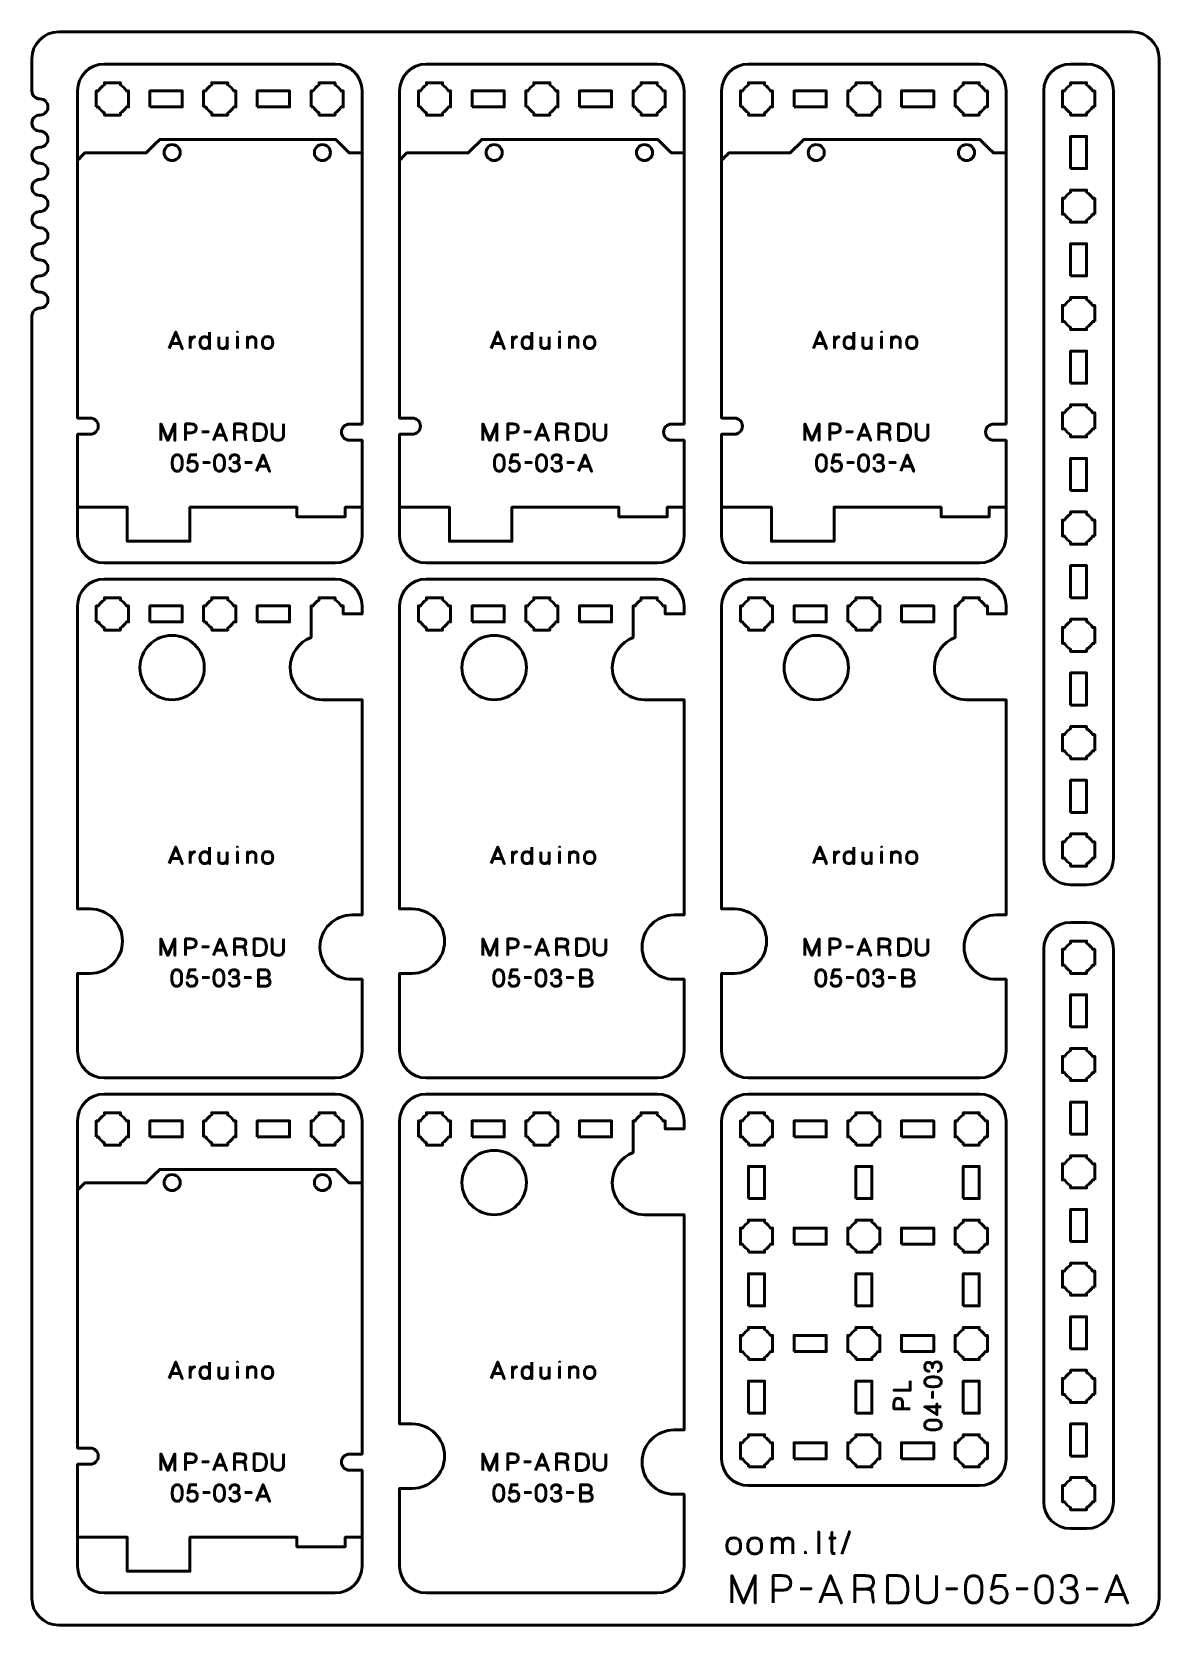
# Model space of a CAD drawing. Header units: centimetres. Extents: x -21 to 0, y -29.7 to 0.
import ezdxf

# ---------------------------------------------------------------- set-up
doc = ezdxf.new("R2010")
doc.units = ezdxf.units.CM
doc.header["$MEASUREMENT"] = 0
doc.layers.add('Layer 1', color=7, linetype='Continuous')

msp = doc.modelspace()

# ---------------------------------------------------------------- linework, layer by layer
at = {"layer": 'Layer 1', "lineweight": 53}
for centre in [(-18.38751, -2.25), (-15.58751, -2.25), (-12.38751, -2.25), (-9.58751, -2.25), (-6.3875, -2.25), (-3.5875, -2.25), (-18.38751, -21.45), (-15.58751, -21.45)]:
    msp.add_ellipse(centre, major_axis=(0, 0.15), ratio=1, dxfattribs=at)
at = {"layer": 'Layer 1', "color": 1, "lineweight": 53}
msp.add_open_spline([(-21.00003, -29.19995), (-21.00003, -29.19995), (-21.00003, -5.29992), (-21.00003, -5.29992), (-21.00003, -5.29992), (-21.00003, -5.21709), (-20.93286, -5.14992), (-20.85003, -5.14992), (-20.85003, -5.14992), (-20.7672, -5.14992), (-20.70003, -5.08275), (-20.70003, -4.99992), (-20.70003, -4.99992), (-20.70003, -4.91709), (-20.7672, -4.84992), (-20.85003, -4.84992), (-20.85003, -4.84992), (-20.93286, -4.84992), (-21.00003, -4.78275), (-21.00003, -4.69992), (-21.00003, -4.69992), (-21.00003, -4.61709), (-20.93286, -4.54992), (-20.85003, -4.54992), (-20.85003, -4.54992), (-20.7672, -4.54992), (-20.70003, -4.48275), (-20.70003, -4.39992), (-20.70003, -4.39992), (-20.70003, -4.31709), (-20.7672, -4.24992), (-20.85003, -4.24992), (-20.85003, -4.24992), (-20.93286, -4.24992), (-21.00003, -4.18275), (-21.00003, -4.09992), (-21.00003, -4.09992), (-21.00003, -4.01709), (-20.93286, -3.94992), (-20.85003, -3.94992), (-20.85003, -3.94992), (-20.7672, -3.94992), (-20.70003, -3.88275), (-20.70003, -3.79992), (-20.70003, -3.79992), (-20.70003, -3.71709), (-20.7672, -3.64992), (-20.85003, -3.64992), (-20.85003, -3.64992), (-20.93286, -3.64992), (-21.00003, -3.58275), (-21.00003, -3.49992), (-21.00003, -3.49992), (-21.00003, -3.41709), (-20.93286, -3.34992), (-20.85003, -3.34992), (-20.85003, -3.34992), (-20.7672, -3.34992), (-20.70003, -3.28275), (-20.70003, -3.19992), (-20.70003, -3.19992), (-20.70003, -3.11709), (-20.7672, -3.04992), (-20.85003, -3.04992), (-20.85003, -3.04992), (-20.93286, -3.04992), (-21.00003, -2.98275), (-21.00003, -2.89992), (-21.00003, -2.89992), (-21.00003, -2.81709), (-20.93286, -2.74992), (-20.85003, -2.74992), (-20.85003, -2.74992), (-20.7672, -2.74992), (-20.70003, -2.68275), (-20.70003, -2.59992), (-20.70003, -2.59992), (-20.70003, -2.51709), (-20.7672, -2.44992), (-20.85003, -2.44992), (-20.85003, -2.44992), (-20.93286, -2.44992), (-21.00003, -2.38275), (-21.00003, -2.29992), (-21.00003, -2.29992), (-21.00003, -2.21709), (-20.93286, -2.14992), (-20.85003, -2.14992), (-20.85003, -2.14992), (-20.7672, -2.14992), (-20.70003, -2.08275), (-20.70003, -1.99992), (-20.70003, -1.99992), (-20.70003, -1.91709), (-20.7672, -1.84992), (-20.85003, -1.84992), (-20.85003, -1.84992), (-20.93286, -1.84992), (-21.00003, -1.78275), (-21.00003, -1.69992), (-21.00003, -1.69992), (-21.00003, -1.61709), (-20.93286, -1.54992), (-20.85003, -1.54992), (-20.85003, -1.54992), (-20.7672, -1.54992), (-20.70003, -1.48275), (-20.70003, -1.39992), (-20.70003, -1.39992), (-20.70003, -1.31709), (-20.7672, -1.24992), (-20.85003, -1.24992), (-20.85003, -1.24992), (-20.93286, -1.24992), (-21.00003, -1.18275), (-21.00003, -1.09992), (-21.00003, -1.09992), (-21.00003, -1.09992), (-21.00003, -0.49992), (-21.00003, -0.49992), (-21.00003, -0.49992), (-21.00003, -0.22295), (-20.77694, 0.00004), (-20.49994, 0.00004), (-20.49994, 0.00004), (-20.49994, 0.00004), (-0.50008, 0.00004), (-0.50008, 0.00004), (-0.50008, 0.00004), (-0.22294, 0.00004), (0.00002, -0.22295), (0.00002, -0.49992), (0.00002, -0.49992), (0.00002, -0.49992), (0.00002, -29.19995), (0.00002, -29.19995), (0.00002, -29.19995), (0.00002, -29.47695), (-0.22294, -29.70004), (-0.50008, -29.70004), (-0.50008, -29.70004), (-0.50008, -29.70004), (-20.49994, -29.70004), (-20.49994, -29.70004), (-20.49994, -29.70004), (-20.77694, -29.70004), (-21.00003, -29.47695), (-21.00003, -29.19995)], degree=3, knots=[0, 0, 0, 0, 0.02702703, 0.02702703, 0.02702703, 0.02702703, 0.05405405, 0.05405405, 0.05405405, 0.05405405, 0.08108108, 0.08108108, 0.08108108, 0.08108108, 0.10810811, 0.10810811, 0.10810811, 0.10810811, 0.13513514, 0.13513514, 0.13513514, 0.13513514, 0.16216216, 0.16216216, 0.16216216, 0.16216216, 0.18918919, 0.18918919, 0.18918919, 0.18918919, 0.21621622, 0.21621622, 0.21621622, 0.21621622, 0.24324324, 0.24324324, 0.24324324, 0.24324324, 0.27027027, 0.27027027, 0.27027027, 0.27027027, 0.2972973, 0.2972973, 0.2972973, 0.2972973, 0.32432432, 0.32432432, 0.32432432, 0.32432432, 0.35135135, 0.35135135, 0.35135135, 0.35135135, 0.37837838, 0.37837838, 0.37837838, 0.37837838, 0.40540541, 0.40540541, 0.40540541, 0.40540541, 0.43243243, 0.43243243, 0.43243243, 0.43243243, 0.45945946, 0.45945946, 0.45945946, 0.45945946, 0.48648649, 0.48648649, 0.48648649, 0.48648649, 0.51351351, 0.51351351, 0.51351351, 0.51351351, 0.54054054, 0.54054054, 0.54054054, 0.54054054, 0.56756757, 0.56756757, 0.56756757, 0.56756757, 0.59459459, 0.59459459, 0.59459459, 0.59459459, 0.62162162, 0.62162162, 0.62162162, 0.62162162, 0.64864865, 0.64864865, 0.64864865, 0.64864865, 0.67567568, 0.67567568, 0.67567568, 0.67567568, 0.7027027, 0.7027027, 0.7027027, 0.7027027, 0.72972973, 0.72972973, 0.72972973, 0.72972973, 0.75675676, 0.75675676, 0.75675676, 0.75675676, 0.78378378, 0.78378378, 0.78378378, 0.78378378, 0.81081081, 0.81081081, 0.81081081, 0.81081081, 0.83783784, 0.83783784, 0.83783784, 0.83783784, 0.86486486, 0.86486486, 0.86486486, 0.86486486, 0.89189189, 0.89189189, 0.89189189, 0.89189189, 0.91891892, 0.91891892, 0.91891892, 0.91891892, 0.94594595, 0.94594595, 0.94594595, 0.94594595, 0.97297297, 0.97297297, 0.97297297, 0.97297297, 1, 1, 1, 1], dxfattribs=at)
at = {"layer": 'Layer 1', "color": 3, "lineweight": 53}
for points, knots in [([(-20.15003, -9.39995), (-20.15003, -9.39995), (-20.15003, -7.5), (-20.15003, -7.5), (-20.15003, -7.5), (-20.15003, -7.5), (-19.91251, -7.5), (-19.91251, -7.5), (-19.91251, -7.5), (-19.82968, -7.5), (-19.76251, -7.43283), (-19.76251, -7.35), (-19.76251, -7.35), (-19.76251, -7.26717), (-19.82968, -7.2), (-19.91251, -7.2), (-19.91251, -7.2), (-19.91251, -7.2), (-20.15003, -7.2), (-20.15003, -7.2), (-20.15003, -7.2), (-20.15003, -7.2), (-20.15003, -1.10005), (-20.15003, -1.10005), (-20.15003, -1.10005), (-20.15003, -0.82305), (-19.92694, -0.59995), (-19.64994, -0.59995), (-19.64994, -0.59995), (-19.64994, -0.59995), (-15.35008, -0.59995), (-15.35008, -0.59995), (-15.35008, -0.59995), (-15.07294, -0.59995), (-14.84998, -0.82305), (-14.84998, -1.10005), (-14.84998, -1.10005), (-14.84998, -1.10005), (-14.84998, -7.3115), (-14.84998, -7.3115), (-14.84998, -7.3115), (-14.84998, -7.3115), (-15.08301, -7.3115), (-15.08301, -7.3115), (-15.08301, -7.3115), (-15.16584, -7.3115), (-15.23301, -7.37867), (-15.23301, -7.4615), (-15.23301, -7.4615), (-15.23301, -7.54433), (-15.16584, -7.6115), (-15.08301, -7.6115), (-15.08301, -7.6115), (-15.08301, -7.6115), (-14.84998, -7.6115), (-14.84998, -7.6115), (-14.84998, -7.6115), (-14.84998, -7.6115), (-14.84998, -9.39995), (-14.84998, -9.39995), (-14.84998, -9.39995), (-14.84998, -9.67695), (-15.07294, -9.90005), (-15.35008, -9.90005), (-15.35008, -9.90005), (-15.35008, -9.90005), (-19.64994, -9.90005), (-19.64994, -9.90005), (-19.64994, -9.90005), (-19.92694, -9.90005), (-20.15003, -9.67695), (-20.15003, -9.39995)], [0, 0, 0, 0, 0.05555556, 0.05555556, 0.05555556, 0.05555556, 0.11111111, 0.11111111, 0.11111111, 0.11111111, 0.16666667, 0.16666667, 0.16666667, 0.16666667, 0.22222222, 0.22222222, 0.22222222, 0.22222222, 0.27777778, 0.27777778, 0.27777778, 0.27777778, 0.33333333, 0.33333333, 0.33333333, 0.33333333, 0.38888889, 0.38888889, 0.38888889, 0.38888889, 0.44444444, 0.44444444, 0.44444444, 0.44444444, 0.5, 0.5, 0.5, 0.5, 0.55555556, 0.55555556, 0.55555556, 0.55555556, 0.61111111, 0.61111111, 0.61111111, 0.61111111, 0.66666667, 0.66666667, 0.66666667, 0.66666667, 0.72222222, 0.72222222, 0.72222222, 0.72222222, 0.77777778, 0.77777778, 0.77777778, 0.77777778, 0.83333333, 0.83333333, 0.83333333, 0.83333333, 0.88888889, 0.88888889, 0.88888889, 0.88888889, 0.94444444, 0.94444444, 0.94444444, 0.94444444, 1, 1, 1, 1]), ([(-14.15003, -9.39995), (-14.15003, -9.39995), (-14.15003, -7.5), (-14.15003, -7.5), (-14.15003, -7.5), (-14.15003, -7.5), (-13.91251, -7.5), (-13.91251, -7.5), (-13.91251, -7.5), (-13.82968, -7.5), (-13.76251, -7.43283), (-13.76251, -7.35), (-13.76251, -7.35), (-13.76251, -7.26717), (-13.82968, -7.2), (-13.91251, -7.2), (-13.91251, -7.2), (-13.91251, -7.2), (-14.15003, -7.2), (-14.15003, -7.2), (-14.15003, -7.2), (-14.15003, -7.2), (-14.15003, -1.10005), (-14.15003, -1.10005), (-14.15003, -1.10005), (-14.15003, -0.82305), (-13.92694, -0.59995), (-13.64994, -0.59995), (-13.64994, -0.59995), (-13.64994, -0.59995), (-9.35008, -0.59995), (-9.35008, -0.59995), (-9.35008, -0.59995), (-9.07294, -0.59995), (-8.84998, -0.82305), (-8.84998, -1.10005), (-8.84998, -1.10005), (-8.84998, -1.10005), (-8.84998, -7.3115), (-8.84998, -7.3115), (-8.84998, -7.3115), (-8.84998, -7.3115), (-9.08301, -7.3115), (-9.08301, -7.3115), (-9.08301, -7.3115), (-9.16584, -7.3115), (-9.23301, -7.37867), (-9.23301, -7.4615), (-9.23301, -7.4615), (-9.23301, -7.54433), (-9.16584, -7.6115), (-9.08301, -7.6115), (-9.08301, -7.6115), (-9.08301, -7.6115), (-8.84998, -7.6115), (-8.84998, -7.6115), (-8.84998, -7.6115), (-8.84998, -7.6115), (-8.84998, -9.39995), (-8.84998, -9.39995), (-8.84998, -9.39995), (-8.84998, -9.67695), (-9.07294, -9.90005), (-9.35008, -9.90005), (-9.35008, -9.90005), (-9.35008, -9.90005), (-13.64994, -9.90005), (-13.64994, -9.90005), (-13.64994, -9.90005), (-13.92694, -9.90005), (-14.15003, -9.67695), (-14.15003, -9.39995)], [0, 0, 0, 0, 0.05555556, 0.05555556, 0.05555556, 0.05555556, 0.11111111, 0.11111111, 0.11111111, 0.11111111, 0.16666667, 0.16666667, 0.16666667, 0.16666667, 0.22222222, 0.22222222, 0.22222222, 0.22222222, 0.27777778, 0.27777778, 0.27777778, 0.27777778, 0.33333333, 0.33333333, 0.33333333, 0.33333333, 0.38888889, 0.38888889, 0.38888889, 0.38888889, 0.44444444, 0.44444444, 0.44444444, 0.44444444, 0.5, 0.5, 0.5, 0.5, 0.55555556, 0.55555556, 0.55555556, 0.55555556, 0.61111111, 0.61111111, 0.61111111, 0.61111111, 0.66666667, 0.66666667, 0.66666667, 0.66666667, 0.72222222, 0.72222222, 0.72222222, 0.72222222, 0.77777778, 0.77777778, 0.77777778, 0.77777778, 0.83333333, 0.83333333, 0.83333333, 0.83333333, 0.88888889, 0.88888889, 0.88888889, 0.88888889, 0.94444444, 0.94444444, 0.94444444, 0.94444444, 1, 1, 1, 1]), ([(-8.15002, -9.39995), (-8.15002, -9.39995), (-8.15002, -7.5), (-8.15002, -7.5), (-8.15002, -7.5), (-8.15002, -7.5), (-7.9125, -7.5), (-7.9125, -7.5), (-7.9125, -7.5), (-7.82967, -7.5), (-7.7625, -7.43283), (-7.7625, -7.35), (-7.7625, -7.35), (-7.7625, -7.26717), (-7.82967, -7.2), (-7.9125, -7.2), (-7.9125, -7.2), (-7.9125, -7.2), (-8.15002, -7.2), (-8.15002, -7.2), (-8.15002, -7.2), (-8.15002, -7.2), (-8.15002, -1.10005), (-8.15002, -1.10005), (-8.15002, -1.10005), (-8.15002, -0.82305), (-7.92693, -0.59995), (-7.64993, -0.59995), (-7.64993, -0.59995), (-7.64993, -0.59995), (-3.35007, -0.59995), (-3.35007, -0.59995), (-3.35007, -0.59995), (-3.07293, -0.59995), (-2.84997, -0.82305), (-2.84997, -1.10005), (-2.84997, -1.10005), (-2.84997, -1.10005), (-2.84997, -7.3115), (-2.84997, -7.3115), (-2.84997, -7.3115), (-2.84997, -7.3115), (-3.083, -7.3115), (-3.083, -7.3115), (-3.083, -7.3115), (-3.16583, -7.3115), (-3.233, -7.37867), (-3.233, -7.4615), (-3.233, -7.4615), (-3.233, -7.54433), (-3.16583, -7.6115), (-3.083, -7.6115), (-3.083, -7.6115), (-3.083, -7.6115), (-2.84997, -7.6115), (-2.84997, -7.6115), (-2.84997, -7.6115), (-2.84997, -7.6115), (-2.84997, -9.39995), (-2.84997, -9.39995), (-2.84997, -9.39995), (-2.84997, -9.67695), (-3.07293, -9.90005), (-3.35007, -9.90005), (-3.35007, -9.90005), (-3.35007, -9.90005), (-7.64993, -9.90005), (-7.64993, -9.90005), (-7.64993, -9.90005), (-7.92693, -9.90005), (-8.15002, -9.67695), (-8.15002, -9.39995)], [0, 0, 0, 0, 0.05555556, 0.05555556, 0.05555556, 0.05555556, 0.11111111, 0.11111111, 0.11111111, 0.11111111, 0.16666667, 0.16666667, 0.16666667, 0.16666667, 0.22222222, 0.22222222, 0.22222222, 0.22222222, 0.27777778, 0.27777778, 0.27777778, 0.27777778, 0.33333333, 0.33333333, 0.33333333, 0.33333333, 0.38888889, 0.38888889, 0.38888889, 0.38888889, 0.44444444, 0.44444444, 0.44444444, 0.44444444, 0.5, 0.5, 0.5, 0.5, 0.55555556, 0.55555556, 0.55555556, 0.55555556, 0.61111111, 0.61111111, 0.61111111, 0.61111111, 0.66666667, 0.66666667, 0.66666667, 0.66666667, 0.72222222, 0.72222222, 0.72222222, 0.72222222, 0.77777778, 0.77777778, 0.77777778, 0.77777778, 0.83333333, 0.83333333, 0.83333333, 0.83333333, 0.88888889, 0.88888889, 0.88888889, 0.88888889, 0.94444444, 0.94444444, 0.94444444, 0.94444444, 1, 1, 1, 1]), ([(-2.15002, -15.39997), (-2.15002, -15.39997), (-2.15002, -1.10009), (-2.15002, -1.10009), (-2.15002, -1.10009), (-2.15002, -0.82295), (-1.92693, -0.59999), (-1.64993, -0.59999), (-1.64993, -0.59999), (-1.64993, -0.59999), (-1.34992, -0.59999), (-1.34992, -0.59999), (-1.34992, -0.59999), (-1.07296, -0.59999), (-0.85, -0.82295), (-0.85, -1.10009), (-0.85, -1.10009), (-0.85, -1.10009), (-0.85, -15.39997), (-0.85, -15.39997), (-0.85, -15.39997), (-0.85, -15.67697), (-1.07296, -15.90007), (-1.34992, -15.90007), (-1.34992, -15.90007), (-1.34992, -15.90007), (-1.64993, -15.90007), (-1.64993, -15.90007), (-1.64993, -15.90007), (-1.92693, -15.90007), (-2.15002, -15.67697), (-2.15002, -15.39997)], [0, 0, 0, 0, 0.125, 0.125, 0.125, 0.125, 0.25, 0.25, 0.25, 0.25, 0.375, 0.375, 0.375, 0.375, 0.5, 0.5, 0.5, 0.5, 0.625, 0.625, 0.625, 0.625, 0.75, 0.75, 0.75, 0.75, 0.875, 0.875, 0.875, 0.875, 1, 1, 1, 1]), ([(-20.15003, -18.99995), (-20.15003, -18.99995), (-20.15003, -17.55), (-20.15003, -17.55), (-20.15003, -17.55), (-20.15003, -17.55), (-19.91251, -17.55), (-19.91251, -17.55), (-19.91251, -17.55), (-19.58119, -17.55), (-19.31251, -17.28131), (-19.31251, -16.95), (-19.31251, -16.95), (-19.31251, -16.61869), (-19.58119, -16.35), (-19.91251, -16.35), (-19.91251, -16.35), (-19.91251, -16.35), (-20.15003, -16.35), (-20.15003, -16.35), (-20.15003, -16.35), (-20.15003, -16.35), (-20.15003, -10.70005), (-20.15003, -10.70005), (-20.15003, -10.70005), (-20.15003, -10.42305), (-19.92694, -10.19995), (-19.64994, -10.19995), (-19.64994, -10.19995), (-19.64994, -10.19995), (-15.35008, -10.19995), (-15.35008, -10.19995), (-15.35008, -10.19995), (-15.07294, -10.19995), (-14.84998, -10.42305), (-14.84998, -10.70005), (-14.84998, -10.70005), (-14.84998, -10.70005), (-14.84998, -10.84998), (-14.84998, -10.84998), (-14.84998, -10.84998), (-14.84998, -10.84998), (-15.19998, -10.84998), (-15.19998, -10.84998), (-15.19998, -10.84998), (-15.19998, -10.84998), (-15.19998, -10.70005), (-15.19998, -10.70005), (-15.19998, -10.70005), (-15.19998, -10.70005), (-15.2401, -10.70005), (-15.2401, -10.70005), (-15.2401, -10.70005), (-15.26644, -10.65448), (-15.30442, -10.61649), (-15.34999, -10.59013), (-15.34999, -10.59013), (-15.34999, -10.59013), (-15.34999, -10.55005), (-15.34999, -10.55005), (-15.34999, -10.55005), (-15.34999, -10.55005), (-15.49369, -10.55005), (-15.49369, -10.55005), (-15.49369, -10.55005), (-15.49369, -10.55005), (-15.5, -10.54998), (-15.5, -10.54998), (-15.5, -10.54998), (-15.5, -10.54998), (-15.50631, -10.55005), (-15.50631, -10.55005), (-15.50631, -10.55005), (-15.50631, -10.55005), (-15.64999, -10.55005), (-15.64999, -10.55005), (-15.64999, -10.55005), (-15.64999, -10.55005), (-15.64999, -10.59014), (-15.64999, -10.59014), (-15.64999, -10.59014), (-15.64999, -10.59014), (-15.65451, -10.59282), (-15.65451, -10.59282), (-15.65451, -10.59282), (-15.65451, -10.59282), (-15.65605, -10.59374), (-15.65605, -10.59374), (-15.65605, -10.59374), (-15.65605, -10.59374), (-15.66152, -10.59716), (-15.66152, -10.59716), (-15.66152, -10.59716), (-15.66152, -10.59716), (-15.66167, -10.59726), (-15.66167, -10.59726), (-15.66167, -10.59726), (-15.66167, -10.59726), (-15.6626, -10.59786), (-15.6626, -10.59786), (-15.6626, -10.59786), (-15.6626, -10.59786), (-15.66737, -10.60101), (-15.66737, -10.60101), (-15.66737, -10.60101), (-15.66737, -10.60101), (-15.66771, -10.60123), (-15.66771, -10.60123), (-15.66771, -10.60123), (-15.66771, -10.60123), (-15.66875, -10.60194), (-15.66875, -10.60194), (-15.66875, -10.60194), (-15.66875, -10.60194), (-15.67279, -10.60474), (-15.67279, -10.60474), (-15.67279, -10.60474), (-15.67279, -10.60474), (-15.67364, -10.60534), (-15.67364, -10.60534), (-15.67364, -10.60534), (-15.67364, -10.60534), (-15.67479, -10.60617), (-15.67479, -10.60617), (-15.67479, -10.60617), (-15.67479, -10.60617), (-15.67876, -10.60907), (-15.67876, -10.60907), (-15.67876, -10.60907), (-15.67876, -10.60907), (-15.67947, -10.6096), (-15.67947, -10.6096), (-15.67947, -10.6096), (-15.67947, -10.6096), (-15.67963, -10.60972), (-15.67963, -10.60972), (-15.67963, -10.60972), (-15.67963, -10.60972), (-15.68514, -10.61394), (-15.68514, -10.61394), (-15.68514, -10.61394), (-15.68514, -10.61394), (-15.68528, -10.61405), (-15.68528, -10.61405), (-15.68528, -10.61405), (-15.68528, -10.61405), (-15.69036, -10.61814), (-15.69036, -10.61814), (-15.69036, -10.61814), (-15.69036, -10.61814), (-15.6908, -10.6185), (-15.6908, -10.6185), (-15.6908, -10.6185), (-15.6908, -10.6185), (-15.69097, -10.61864), (-15.69097, -10.61864), (-15.69097, -10.61864), (-15.69097, -10.61864), (-15.69599, -10.62288), (-15.69599, -10.62288), (-15.69599, -10.62288), (-15.69599, -10.62288), (-15.69631, -10.62315), (-15.69631, -10.62315), (-15.69631, -10.62315), (-15.69631, -10.62315), (-15.69678, -10.62356), (-15.69678, -10.62356), (-15.69678, -10.62356), (-15.69678, -10.62356), (-15.7015, -10.62775), (-15.7015, -10.62775), (-15.7015, -10.62775), (-15.7015, -10.62775), (-15.70169, -10.62793), (-15.70169, -10.62793), (-15.70169, -10.62793), (-15.70344, -10.62951), (-15.70517, -10.63113), (-15.70688, -10.63276), (-15.70688, -10.63276), (-15.70688, -10.63276), (-15.70696, -10.63284), (-15.70696, -10.63284), (-15.70696, -10.63284), (-15.70696, -10.63284), (-15.71211, -10.63787), (-15.71211, -10.63787), (-15.71211, -10.63787), (-15.71211, -10.63787), (-15.71214, -10.63789), (-15.71214, -10.63789), (-15.71214, -10.63789), (-15.71383, -10.63958), (-15.71549, -10.64129), (-15.71714, -10.64302), (-15.71714, -10.64302), (-15.71714, -10.64302), (-15.71728, -10.64316), (-15.71728, -10.64316), (-15.71728, -10.64316), (-15.72053, -10.64657), (-15.72371, -10.65006), (-15.7268, -10.65363), (-15.7268, -10.65363), (-15.7268, -10.65363), (-15.72683, -10.65367), (-15.72683, -10.65367), (-15.72683, -10.65367), (-15.72683, -10.65367), (-15.72716, -10.65405), (-15.72716, -10.65405), (-15.72716, -10.65405), (-15.73945, -10.66828), (-15.75042, -10.68368), (-15.75989, -10.70005), (-15.75989, -10.70005), (-15.75989, -10.70005), (-15.79999, -10.70005), (-15.79999, -10.70005), (-15.79999, -10.70005), (-15.79999, -10.70005), (-15.79999, -10.84843), (-15.79999, -10.84843), (-15.79999, -10.84843), (-15.79999, -10.84843), (-15.80001, -10.84998), (-15.80001, -10.84998), (-15.80001, -10.84998), (-15.80001, -10.84998), (-15.8, -10.85075), (-15.8, -10.85075), (-15.8, -10.85075), (-15.8, -10.85075), (-15.8, -11.28878), (-15.8, -11.28878), (-15.8, -11.28878), (-16.02646, -11.37459), (-16.18751, -11.59351), (-16.18751, -11.85), (-16.18751, -11.85), (-16.18751, -12.18131), (-15.91883, -12.45), (-15.58751, -12.45), (-15.58751, -12.45), (-15.58751, -12.45), (-14.84998, -12.45), (-14.84998, -12.45), (-14.84998, -12.45), (-14.84998, -12.45), (-14.84998, -16.4615), (-14.84998, -16.4615), (-14.84998, -16.4615), (-14.84998, -16.4615), (-15.03301, -16.4615), (-15.03301, -16.4615), (-15.03301, -16.4615), (-15.36433, -16.4615), (-15.63301, -16.73019), (-15.63301, -17.0615), (-15.63301, -17.0615), (-15.63301, -17.39281), (-15.36433, -17.6615), (-15.03301, -17.6615), (-15.03301, -17.6615), (-15.03301, -17.6615), (-14.84998, -17.6615), (-14.84998, -17.6615), (-14.84998, -17.6615), (-14.84998, -17.6615), (-14.84998, -18.99995), (-14.84998, -18.99995), (-14.84998, -18.99995), (-14.84998, -19.27695), (-15.07294, -19.50005), (-15.35008, -19.50005), (-15.35008, -19.50005), (-15.35008, -19.50005), (-19.64994, -19.50005), (-19.64994, -19.50005), (-19.64994, -19.50005), (-19.92694, -19.50005), (-20.15003, -19.27695), (-20.15003, -18.99995)], [0, 0, 0, 0, 0.01408451, 0.01408451, 0.01408451, 0.01408451, 0.02816901, 0.02816901, 0.02816901, 0.02816901, 0.04225352, 0.04225352, 0.04225352, 0.04225352, 0.05633803, 0.05633803, 0.05633803, 0.05633803, 0.07042254, 0.07042254, 0.07042254, 0.07042254, 0.08450704, 0.08450704, 0.08450704, 0.08450704, 0.09859155, 0.09859155, 0.09859155, 0.09859155, 0.11267606, 0.11267606, 0.11267606, 0.11267606, 0.12676056, 0.12676056, 0.12676056, 0.12676056, 0.14084507, 0.14084507, 0.14084507, 0.14084507, 0.15492958, 0.15492958, 0.15492958, 0.15492958, 0.16901408, 0.16901408, 0.16901408, 0.16901408, 0.18309859, 0.18309859, 0.18309859, 0.18309859, 0.1971831, 0.1971831, 0.1971831, 0.1971831, 0.21126761, 0.21126761, 0.21126761, 0.21126761, 0.22535211, 0.22535211, 0.22535211, 0.22535211, 0.23943662, 0.23943662, 0.23943662, 0.23943662, 0.25352113, 0.25352113, 0.25352113, 0.25352113, 0.26760563, 0.26760563, 0.26760563, 0.26760563, 0.28169014, 0.28169014, 0.28169014, 0.28169014, 0.29577465, 0.29577465, 0.29577465, 0.29577465, 0.30985915, 0.30985915, 0.30985915, 0.30985915, 0.32394366, 0.32394366, 0.32394366, 0.32394366, 0.33802817, 0.33802817, 0.33802817, 0.33802817, 0.35211268, 0.35211268, 0.35211268, 0.35211268, 0.36619718, 0.36619718, 0.36619718, 0.36619718, 0.38028169, 0.38028169, 0.38028169, 0.38028169, 0.3943662, 0.3943662, 0.3943662, 0.3943662, 0.4084507, 0.4084507, 0.4084507, 0.4084507, 0.42253521, 0.42253521, 0.42253521, 0.42253521, 0.43661972, 0.43661972, 0.43661972, 0.43661972, 0.45070423, 0.45070423, 0.45070423, 0.45070423, 0.46478873, 0.46478873, 0.46478873, 0.46478873, 0.47887324, 0.47887324, 0.47887324, 0.47887324, 0.49295775, 0.49295775, 0.49295775, 0.49295775, 0.50704225, 0.50704225, 0.50704225, 0.50704225, 0.52112676, 0.52112676, 0.52112676, 0.52112676, 0.53521127, 0.53521127, 0.53521127, 0.53521127, 0.54929577, 0.54929577, 0.54929577, 0.54929577, 0.56338028, 0.56338028, 0.56338028, 0.56338028, 0.57746479, 0.57746479, 0.57746479, 0.57746479, 0.5915493, 0.5915493, 0.5915493, 0.5915493, 0.6056338, 0.6056338, 0.6056338, 0.6056338, 0.61971831, 0.61971831, 0.61971831, 0.61971831, 0.63380282, 0.63380282, 0.63380282, 0.63380282, 0.64788732, 0.64788732, 0.64788732, 0.64788732, 0.66197183, 0.66197183, 0.66197183, 0.66197183, 0.67605634, 0.67605634, 0.67605634, 0.67605634, 0.69014085, 0.69014085, 0.69014085, 0.69014085, 0.70422535, 0.70422535, 0.70422535, 0.70422535, 0.71830986, 0.71830986, 0.71830986, 0.71830986, 0.73239437, 0.73239437, 0.73239437, 0.73239437, 0.74647887, 0.74647887, 0.74647887, 0.74647887, 0.76056338, 0.76056338, 0.76056338, 0.76056338, 0.77464789, 0.77464789, 0.77464789, 0.77464789, 0.78873239, 0.78873239, 0.78873239, 0.78873239, 0.8028169, 0.8028169, 0.8028169, 0.8028169, 0.81690141, 0.81690141, 0.81690141, 0.81690141, 0.83098592, 0.83098592, 0.83098592, 0.83098592, 0.84507042, 0.84507042, 0.84507042, 0.84507042, 0.85915493, 0.85915493, 0.85915493, 0.85915493, 0.87323944, 0.87323944, 0.87323944, 0.87323944, 0.88732394, 0.88732394, 0.88732394, 0.88732394, 0.90140845, 0.90140845, 0.90140845, 0.90140845, 0.91549296, 0.91549296, 0.91549296, 0.91549296, 0.92957746, 0.92957746, 0.92957746, 0.92957746, 0.94366197, 0.94366197, 0.94366197, 0.94366197, 0.95774648, 0.95774648, 0.95774648, 0.95774648, 0.97183099, 0.97183099, 0.97183099, 0.97183099, 0.98591549, 0.98591549, 0.98591549, 0.98591549, 1, 1, 1, 1]), ([(-14.15003, -18.99995), (-14.15003, -18.99995), (-14.15003, -17.55), (-14.15003, -17.55), (-14.15003, -17.55), (-14.15003, -17.55), (-13.91251, -17.55), (-13.91251, -17.55), (-13.91251, -17.55), (-13.58119, -17.55), (-13.31251, -17.28131), (-13.31251, -16.95), (-13.31251, -16.95), (-13.31251, -16.61869), (-13.58119, -16.35), (-13.91251, -16.35), (-13.91251, -16.35), (-13.91251, -16.35), (-14.15003, -16.35), (-14.15003, -16.35), (-14.15003, -16.35), (-14.15003, -16.35), (-14.15003, -10.70005), (-14.15003, -10.70005), (-14.15003, -10.70005), (-14.15003, -10.42305), (-13.92694, -10.19995), (-13.64994, -10.19995), (-13.64994, -10.19995), (-13.64994, -10.19995), (-9.35008, -10.19995), (-9.35008, -10.19995), (-9.35008, -10.19995), (-9.07294, -10.19995), (-8.84998, -10.42305), (-8.84998, -10.70005), (-8.84998, -10.70005), (-8.84998, -10.70005), (-8.84998, -10.84998), (-8.84998, -10.84998), (-8.84998, -10.84998), (-8.84998, -10.84998), (-9.19998, -10.84998), (-9.19998, -10.84998), (-9.19998, -10.84998), (-9.19998, -10.84998), (-9.19998, -10.70005), (-9.19998, -10.70005), (-9.19998, -10.70005), (-9.19998, -10.70005), (-9.2401, -10.70005), (-9.2401, -10.70005), (-9.2401, -10.70005), (-9.26644, -10.65448), (-9.30442, -10.61649), (-9.34999, -10.59013), (-9.34999, -10.59013), (-9.34999, -10.59013), (-9.34999, -10.55005), (-9.34999, -10.55005), (-9.34999, -10.55005), (-9.34999, -10.55005), (-9.49369, -10.55005), (-9.49369, -10.55005), (-9.49369, -10.55005), (-9.49369, -10.55005), (-9.5, -10.54998), (-9.5, -10.54998), (-9.5, -10.54998), (-9.5, -10.54998), (-9.50631, -10.55005), (-9.50631, -10.55005), (-9.50631, -10.55005), (-9.50631, -10.55005), (-9.64999, -10.55005), (-9.64999, -10.55005), (-9.64999, -10.55005), (-9.64999, -10.55005), (-9.64999, -10.59014), (-9.64999, -10.59014), (-9.64999, -10.59014), (-9.64999, -10.59014), (-9.65451, -10.59282), (-9.65451, -10.59282), (-9.65451, -10.59282), (-9.65451, -10.59282), (-9.65605, -10.59374), (-9.65605, -10.59374), (-9.65605, -10.59374), (-9.65605, -10.59374), (-9.66152, -10.59716), (-9.66152, -10.59716), (-9.66152, -10.59716), (-9.66152, -10.59716), (-9.66167, -10.59726), (-9.66167, -10.59726), (-9.66167, -10.59726), (-9.66167, -10.59726), (-9.6626, -10.59786), (-9.6626, -10.59786), (-9.6626, -10.59786), (-9.6626, -10.59786), (-9.66737, -10.60101), (-9.66737, -10.60101), (-9.66737, -10.60101), (-9.66737, -10.60101), (-9.66771, -10.60123), (-9.66771, -10.60123), (-9.66771, -10.60123), (-9.66771, -10.60123), (-9.66875, -10.60194), (-9.66875, -10.60194), (-9.66875, -10.60194), (-9.66875, -10.60194), (-9.67279, -10.60474), (-9.67279, -10.60474), (-9.67279, -10.60474), (-9.67279, -10.60474), (-9.67364, -10.60534), (-9.67364, -10.60534), (-9.67364, -10.60534), (-9.67364, -10.60534), (-9.67479, -10.60617), (-9.67479, -10.60617), (-9.67479, -10.60617), (-9.67479, -10.60617), (-9.67876, -10.60907), (-9.67876, -10.60907), (-9.67876, -10.60907), (-9.67876, -10.60907), (-9.67947, -10.6096), (-9.67947, -10.6096), (-9.67947, -10.6096), (-9.67947, -10.6096), (-9.67963, -10.60972), (-9.67963, -10.60972), (-9.67963, -10.60972), (-9.67963, -10.60972), (-9.68514, -10.61394), (-9.68514, -10.61394), (-9.68514, -10.61394), (-9.68514, -10.61394), (-9.68528, -10.61405), (-9.68528, -10.61405), (-9.68528, -10.61405), (-9.68528, -10.61405), (-9.69036, -10.61814), (-9.69036, -10.61814), (-9.69036, -10.61814), (-9.69036, -10.61814), (-9.6908, -10.6185), (-9.6908, -10.6185), (-9.6908, -10.6185), (-9.6908, -10.6185), (-9.69097, -10.61864), (-9.69097, -10.61864), (-9.69097, -10.61864), (-9.69097, -10.61864), (-9.69599, -10.62288), (-9.69599, -10.62288), (-9.69599, -10.62288), (-9.69599, -10.62288), (-9.69631, -10.62315), (-9.69631, -10.62315), (-9.69631, -10.62315), (-9.69631, -10.62315), (-9.69678, -10.62356), (-9.69678, -10.62356), (-9.69678, -10.62356), (-9.69678, -10.62356), (-9.7015, -10.62775), (-9.7015, -10.62775), (-9.7015, -10.62775), (-9.7015, -10.62775), (-9.70169, -10.62793), (-9.70169, -10.62793), (-9.70169, -10.62793), (-9.70344, -10.62951), (-9.70517, -10.63113), (-9.70688, -10.63276), (-9.70688, -10.63276), (-9.70688, -10.63276), (-9.70696, -10.63284), (-9.70696, -10.63284), (-9.70696, -10.63284), (-9.70696, -10.63284), (-9.71211, -10.63787), (-9.71211, -10.63787), (-9.71211, -10.63787), (-9.71211, -10.63787), (-9.71214, -10.63789), (-9.71214, -10.63789), (-9.71214, -10.63789), (-9.71383, -10.63958), (-9.71549, -10.64129), (-9.71714, -10.64302), (-9.71714, -10.64302), (-9.71714, -10.64302), (-9.71728, -10.64316), (-9.71728, -10.64316), (-9.71728, -10.64316), (-9.72053, -10.64657), (-9.72371, -10.65006), (-9.7268, -10.65363), (-9.7268, -10.65363), (-9.7268, -10.65363), (-9.72683, -10.65367), (-9.72683, -10.65367), (-9.72683, -10.65367), (-9.72683, -10.65367), (-9.72716, -10.65405), (-9.72716, -10.65405), (-9.72716, -10.65405), (-9.73945, -10.66828), (-9.75042, -10.68368), (-9.75989, -10.70005), (-9.75989, -10.70005), (-9.75989, -10.70005), (-9.79999, -10.70005), (-9.79999, -10.70005), (-9.79999, -10.70005), (-9.79999, -10.70005), (-9.79999, -10.84843), (-9.79999, -10.84843), (-9.79999, -10.84843), (-9.79999, -10.84843), (-9.80001, -10.84998), (-9.80001, -10.84998), (-9.80001, -10.84998), (-9.80001, -10.84998), (-9.8, -10.85075), (-9.8, -10.85075), (-9.8, -10.85075), (-9.8, -10.85075), (-9.8, -11.28878), (-9.8, -11.28878), (-9.8, -11.28878), (-10.02646, -11.37459), (-10.18751, -11.59351), (-10.18751, -11.85), (-10.18751, -11.85), (-10.18751, -12.18131), (-9.91883, -12.45), (-9.58751, -12.45), (-9.58751, -12.45), (-9.58751, -12.45), (-8.84998, -12.45), (-8.84998, -12.45), (-8.84998, -12.45), (-8.84998, -12.45), (-8.84998, -16.4615), (-8.84998, -16.4615), (-8.84998, -16.4615), (-8.84998, -16.4615), (-9.03301, -16.4615), (-9.03301, -16.4615), (-9.03301, -16.4615), (-9.36433, -16.4615), (-9.63301, -16.73019), (-9.63301, -17.0615), (-9.63301, -17.0615), (-9.63301, -17.39281), (-9.36433, -17.6615), (-9.03301, -17.6615), (-9.03301, -17.6615), (-9.03301, -17.6615), (-8.84998, -17.6615), (-8.84998, -17.6615), (-8.84998, -17.6615), (-8.84998, -17.6615), (-8.84998, -18.99995), (-8.84998, -18.99995), (-8.84998, -18.99995), (-8.84998, -19.27695), (-9.07294, -19.50005), (-9.35008, -19.50005), (-9.35008, -19.50005), (-9.35008, -19.50005), (-13.64994, -19.50005), (-13.64994, -19.50005), (-13.64994, -19.50005), (-13.92694, -19.50005), (-14.15003, -19.27695), (-14.15003, -18.99995)], [0, 0, 0, 0, 0.01408451, 0.01408451, 0.01408451, 0.01408451, 0.02816901, 0.02816901, 0.02816901, 0.02816901, 0.04225352, 0.04225352, 0.04225352, 0.04225352, 0.05633803, 0.05633803, 0.05633803, 0.05633803, 0.07042254, 0.07042254, 0.07042254, 0.07042254, 0.08450704, 0.08450704, 0.08450704, 0.08450704, 0.09859155, 0.09859155, 0.09859155, 0.09859155, 0.11267606, 0.11267606, 0.11267606, 0.11267606, 0.12676056, 0.12676056, 0.12676056, 0.12676056, 0.14084507, 0.14084507, 0.14084507, 0.14084507, 0.15492958, 0.15492958, 0.15492958, 0.15492958, 0.16901408, 0.16901408, 0.16901408, 0.16901408, 0.18309859, 0.18309859, 0.18309859, 0.18309859, 0.1971831, 0.1971831, 0.1971831, 0.1971831, 0.21126761, 0.21126761, 0.21126761, 0.21126761, 0.22535211, 0.22535211, 0.22535211, 0.22535211, 0.23943662, 0.23943662, 0.23943662, 0.23943662, 0.25352113, 0.25352113, 0.25352113, 0.25352113, 0.26760563, 0.26760563, 0.26760563, 0.26760563, 0.28169014, 0.28169014, 0.28169014, 0.28169014, 0.29577465, 0.29577465, 0.29577465, 0.29577465, 0.30985915, 0.30985915, 0.30985915, 0.30985915, 0.32394366, 0.32394366, 0.32394366, 0.32394366, 0.33802817, 0.33802817, 0.33802817, 0.33802817, 0.35211268, 0.35211268, 0.35211268, 0.35211268, 0.36619718, 0.36619718, 0.36619718, 0.36619718, 0.38028169, 0.38028169, 0.38028169, 0.38028169, 0.3943662, 0.3943662, 0.3943662, 0.3943662, 0.4084507, 0.4084507, 0.4084507, 0.4084507, 0.42253521, 0.42253521, 0.42253521, 0.42253521, 0.43661972, 0.43661972, 0.43661972, 0.43661972, 0.45070423, 0.45070423, 0.45070423, 0.45070423, 0.46478873, 0.46478873, 0.46478873, 0.46478873, 0.47887324, 0.47887324, 0.47887324, 0.47887324, 0.49295775, 0.49295775, 0.49295775, 0.49295775, 0.50704225, 0.50704225, 0.50704225, 0.50704225, 0.52112676, 0.52112676, 0.52112676, 0.52112676, 0.53521127, 0.53521127, 0.53521127, 0.53521127, 0.54929577, 0.54929577, 0.54929577, 0.54929577, 0.56338028, 0.56338028, 0.56338028, 0.56338028, 0.57746479, 0.57746479, 0.57746479, 0.57746479, 0.5915493, 0.5915493, 0.5915493, 0.5915493, 0.6056338, 0.6056338, 0.6056338, 0.6056338, 0.61971831, 0.61971831, 0.61971831, 0.61971831, 0.63380282, 0.63380282, 0.63380282, 0.63380282, 0.64788732, 0.64788732, 0.64788732, 0.64788732, 0.66197183, 0.66197183, 0.66197183, 0.66197183, 0.67605634, 0.67605634, 0.67605634, 0.67605634, 0.69014085, 0.69014085, 0.69014085, 0.69014085, 0.70422535, 0.70422535, 0.70422535, 0.70422535, 0.71830986, 0.71830986, 0.71830986, 0.71830986, 0.73239437, 0.73239437, 0.73239437, 0.73239437, 0.74647887, 0.74647887, 0.74647887, 0.74647887, 0.76056338, 0.76056338, 0.76056338, 0.76056338, 0.77464789, 0.77464789, 0.77464789, 0.77464789, 0.78873239, 0.78873239, 0.78873239, 0.78873239, 0.8028169, 0.8028169, 0.8028169, 0.8028169, 0.81690141, 0.81690141, 0.81690141, 0.81690141, 0.83098592, 0.83098592, 0.83098592, 0.83098592, 0.84507042, 0.84507042, 0.84507042, 0.84507042, 0.85915493, 0.85915493, 0.85915493, 0.85915493, 0.87323944, 0.87323944, 0.87323944, 0.87323944, 0.88732394, 0.88732394, 0.88732394, 0.88732394, 0.90140845, 0.90140845, 0.90140845, 0.90140845, 0.91549296, 0.91549296, 0.91549296, 0.91549296, 0.92957746, 0.92957746, 0.92957746, 0.92957746, 0.94366197, 0.94366197, 0.94366197, 0.94366197, 0.95774648, 0.95774648, 0.95774648, 0.95774648, 0.97183099, 0.97183099, 0.97183099, 0.97183099, 0.98591549, 0.98591549, 0.98591549, 0.98591549, 1, 1, 1, 1]), ([(-8.15002, -18.99995), (-8.15002, -18.99995), (-8.15002, -17.55), (-8.15002, -17.55), (-8.15002, -17.55), (-8.15002, -17.55), (-7.9125, -17.55), (-7.9125, -17.55), (-7.9125, -17.55), (-7.58118, -17.55), (-7.3125, -17.28131), (-7.3125, -16.95), (-7.3125, -16.95), (-7.3125, -16.61869), (-7.58118, -16.35), (-7.9125, -16.35), (-7.9125, -16.35), (-7.9125, -16.35), (-8.15002, -16.35), (-8.15002, -16.35), (-8.15002, -16.35), (-8.15002, -16.35), (-8.15002, -10.70005), (-8.15002, -10.70005), (-8.15002, -10.70005), (-8.15002, -10.42305), (-7.92693, -10.19995), (-7.64993, -10.19995), (-7.64993, -10.19995), (-7.64993, -10.19995), (-3.35007, -10.19995), (-3.35007, -10.19995), (-3.35007, -10.19995), (-3.07293, -10.19995), (-2.84997, -10.42305), (-2.84997, -10.70005), (-2.84997, -10.70005), (-2.84997, -10.70005), (-2.84997, -10.84998), (-2.84997, -10.84998), (-2.84997, -10.84998), (-2.84997, -10.84998), (-3.19997, -10.84998), (-3.19997, -10.84998), (-3.19997, -10.84998), (-3.19997, -10.84998), (-3.19997, -10.70005), (-3.19997, -10.70005), (-3.19997, -10.70005), (-3.19997, -10.70005), (-3.24009, -10.70005), (-3.24009, -10.70005), (-3.24009, -10.70005), (-3.26643, -10.65448), (-3.30441, -10.61649), (-3.34998, -10.59013), (-3.34998, -10.59013), (-3.34998, -10.59013), (-3.34998, -10.55005), (-3.34998, -10.55005), (-3.34998, -10.55005), (-3.34998, -10.55005), (-3.49368, -10.55005), (-3.49368, -10.55005), (-3.49368, -10.55005), (-3.49368, -10.55005), (-3.49999, -10.54998), (-3.49999, -10.54998), (-3.49999, -10.54998), (-3.49999, -10.54998), (-3.5063, -10.55005), (-3.5063, -10.55005), (-3.5063, -10.55005), (-3.5063, -10.55005), (-3.64998, -10.55005), (-3.64998, -10.55005), (-3.64998, -10.55005), (-3.64998, -10.55005), (-3.64998, -10.59014), (-3.64998, -10.59014), (-3.64998, -10.59014), (-3.64998, -10.59014), (-3.6545, -10.59282), (-3.6545, -10.59282), (-3.6545, -10.59282), (-3.6545, -10.59282), (-3.65604, -10.59374), (-3.65604, -10.59374), (-3.65604, -10.59374), (-3.65604, -10.59374), (-3.66151, -10.59716), (-3.66151, -10.59716), (-3.66151, -10.59716), (-3.66151, -10.59716), (-3.66166, -10.59726), (-3.66166, -10.59726), (-3.66166, -10.59726), (-3.66166, -10.59726), (-3.66259, -10.59786), (-3.66259, -10.59786), (-3.66259, -10.59786), (-3.66259, -10.59786), (-3.66736, -10.60101), (-3.66736, -10.60101), (-3.66736, -10.60101), (-3.66736, -10.60101), (-3.6677, -10.60123), (-3.6677, -10.60123), (-3.6677, -10.60123), (-3.6677, -10.60123), (-3.66874, -10.60194), (-3.66874, -10.60194), (-3.66874, -10.60194), (-3.66874, -10.60194), (-3.67278, -10.60474), (-3.67278, -10.60474), (-3.67278, -10.60474), (-3.67278, -10.60474), (-3.67363, -10.60534), (-3.67363, -10.60534), (-3.67363, -10.60534), (-3.67363, -10.60534), (-3.67478, -10.60617), (-3.67478, -10.60617), (-3.67478, -10.60617), (-3.67478, -10.60617), (-3.67875, -10.60907), (-3.67875, -10.60907), (-3.67875, -10.60907), (-3.67875, -10.60907), (-3.67946, -10.6096), (-3.67946, -10.6096), (-3.67946, -10.6096), (-3.67946, -10.6096), (-3.67962, -10.60972), (-3.67962, -10.60972), (-3.67962, -10.60972), (-3.67962, -10.60972), (-3.68513, -10.61394), (-3.68513, -10.61394), (-3.68513, -10.61394), (-3.68513, -10.61394), (-3.68527, -10.61405), (-3.68527, -10.61405), (-3.68527, -10.61405), (-3.68527, -10.61405), (-3.69035, -10.61814), (-3.69035, -10.61814), (-3.69035, -10.61814), (-3.69035, -10.61814), (-3.69079, -10.6185), (-3.69079, -10.6185), (-3.69079, -10.6185), (-3.69079, -10.6185), (-3.69096, -10.61864), (-3.69096, -10.61864), (-3.69096, -10.61864), (-3.69096, -10.61864), (-3.69598, -10.62288), (-3.69598, -10.62288), (-3.69598, -10.62288), (-3.69598, -10.62288), (-3.6963, -10.62315), (-3.6963, -10.62315), (-3.6963, -10.62315), (-3.6963, -10.62315), (-3.69677, -10.62356), (-3.69677, -10.62356), (-3.69677, -10.62356), (-3.69677, -10.62356), (-3.70149, -10.62775), (-3.70149, -10.62775), (-3.70149, -10.62775), (-3.70149, -10.62775), (-3.70168, -10.62793), (-3.70168, -10.62793), (-3.70168, -10.62793), (-3.70343, -10.62951), (-3.70516, -10.63113), (-3.70687, -10.63276), (-3.70687, -10.63276), (-3.70687, -10.63276), (-3.70695, -10.63284), (-3.70695, -10.63284), (-3.70695, -10.63284), (-3.70695, -10.63284), (-3.7121, -10.63787), (-3.7121, -10.63787), (-3.7121, -10.63787), (-3.7121, -10.63787), (-3.71213, -10.63789), (-3.71213, -10.63789), (-3.71213, -10.63789), (-3.71382, -10.63958), (-3.71548, -10.64129), (-3.71713, -10.64302), (-3.71713, -10.64302), (-3.71713, -10.64302), (-3.71727, -10.64316), (-3.71727, -10.64316), (-3.71727, -10.64316), (-3.72052, -10.64657), (-3.7237, -10.65006), (-3.72679, -10.65363), (-3.72679, -10.65363), (-3.72679, -10.65363), (-3.72682, -10.65367), (-3.72682, -10.65367), (-3.72682, -10.65367), (-3.72682, -10.65367), (-3.72715, -10.65405), (-3.72715, -10.65405), (-3.72715, -10.65405), (-3.73944, -10.66828), (-3.75041, -10.68368), (-3.75988, -10.70005), (-3.75988, -10.70005), (-3.75988, -10.70005), (-3.79998, -10.70005), (-3.79998, -10.70005), (-3.79998, -10.70005), (-3.79998, -10.70005), (-3.79998, -10.84843), (-3.79998, -10.84843), (-3.79998, -10.84843), (-3.79998, -10.84843), (-3.8, -10.84998), (-3.8, -10.84998), (-3.8, -10.84998), (-3.8, -10.84998), (-3.79999, -10.85075), (-3.79999, -10.85075), (-3.79999, -10.85075), (-3.79999, -10.85075), (-3.79999, -11.28878), (-3.79999, -11.28878), (-3.79999, -11.28878), (-4.02645, -11.37459), (-4.1875, -11.59351), (-4.1875, -11.85), (-4.1875, -11.85), (-4.1875, -12.18131), (-3.91882, -12.45), (-3.5875, -12.45), (-3.5875, -12.45), (-3.5875, -12.45), (-2.84997, -12.45), (-2.84997, -12.45), (-2.84997, -12.45), (-2.84997, -12.45), (-2.84997, -16.4615), (-2.84997, -16.4615), (-2.84997, -16.4615), (-2.84997, -16.4615), (-3.033, -16.4615), (-3.033, -16.4615), (-3.033, -16.4615), (-3.36432, -16.4615), (-3.633, -16.73019), (-3.633, -17.0615), (-3.633, -17.0615), (-3.633, -17.39281), (-3.36432, -17.6615), (-3.033, -17.6615), (-3.033, -17.6615), (-3.033, -17.6615), (-2.84997, -17.6615), (-2.84997, -17.6615), (-2.84997, -17.6615), (-2.84997, -17.6615), (-2.84997, -18.99995), (-2.84997, -18.99995), (-2.84997, -18.99995), (-2.84997, -19.27695), (-3.07293, -19.50005), (-3.35007, -19.50005), (-3.35007, -19.50005), (-3.35007, -19.50005), (-7.64993, -19.50005), (-7.64993, -19.50005), (-7.64993, -19.50005), (-7.92693, -19.50005), (-8.15002, -19.27695), (-8.15002, -18.99995)], [0, 0, 0, 0, 0.01408451, 0.01408451, 0.01408451, 0.01408451, 0.02816901, 0.02816901, 0.02816901, 0.02816901, 0.04225352, 0.04225352, 0.04225352, 0.04225352, 0.05633803, 0.05633803, 0.05633803, 0.05633803, 0.07042254, 0.07042254, 0.07042254, 0.07042254, 0.08450704, 0.08450704, 0.08450704, 0.08450704, 0.09859155, 0.09859155, 0.09859155, 0.09859155, 0.11267606, 0.11267606, 0.11267606, 0.11267606, 0.12676056, 0.12676056, 0.12676056, 0.12676056, 0.14084507, 0.14084507, 0.14084507, 0.14084507, 0.15492958, 0.15492958, 0.15492958, 0.15492958, 0.16901408, 0.16901408, 0.16901408, 0.16901408, 0.18309859, 0.18309859, 0.18309859, 0.18309859, 0.1971831, 0.1971831, 0.1971831, 0.1971831, 0.21126761, 0.21126761, 0.21126761, 0.21126761, 0.22535211, 0.22535211, 0.22535211, 0.22535211, 0.23943662, 0.23943662, 0.23943662, 0.23943662, 0.25352113, 0.25352113, 0.25352113, 0.25352113, 0.26760563, 0.26760563, 0.26760563, 0.26760563, 0.28169014, 0.28169014, 0.28169014, 0.28169014, 0.29577465, 0.29577465, 0.29577465, 0.29577465, 0.30985915, 0.30985915, 0.30985915, 0.30985915, 0.32394366, 0.32394366, 0.32394366, 0.32394366, 0.33802817, 0.33802817, 0.33802817, 0.33802817, 0.35211268, 0.35211268, 0.35211268, 0.35211268, 0.36619718, 0.36619718, 0.36619718, 0.36619718, 0.38028169, 0.38028169, 0.38028169, 0.38028169, 0.3943662, 0.3943662, 0.3943662, 0.3943662, 0.4084507, 0.4084507, 0.4084507, 0.4084507, 0.42253521, 0.42253521, 0.42253521, 0.42253521, 0.43661972, 0.43661972, 0.43661972, 0.43661972, 0.45070423, 0.45070423, 0.45070423, 0.45070423, 0.46478873, 0.46478873, 0.46478873, 0.46478873, 0.47887324, 0.47887324, 0.47887324, 0.47887324, 0.49295775, 0.49295775, 0.49295775, 0.49295775, 0.50704225, 0.50704225, 0.50704225, 0.50704225, 0.52112676, 0.52112676, 0.52112676, 0.52112676, 0.53521127, 0.53521127, 0.53521127, 0.53521127, 0.54929577, 0.54929577, 0.54929577, 0.54929577, 0.56338028, 0.56338028, 0.56338028, 0.56338028, 0.57746479, 0.57746479, 0.57746479, 0.57746479, 0.5915493, 0.5915493, 0.5915493, 0.5915493, 0.6056338, 0.6056338, 0.6056338, 0.6056338, 0.61971831, 0.61971831, 0.61971831, 0.61971831, 0.63380282, 0.63380282, 0.63380282, 0.63380282, 0.64788732, 0.64788732, 0.64788732, 0.64788732, 0.66197183, 0.66197183, 0.66197183, 0.66197183, 0.67605634, 0.67605634, 0.67605634, 0.67605634, 0.69014085, 0.69014085, 0.69014085, 0.69014085, 0.70422535, 0.70422535, 0.70422535, 0.70422535, 0.71830986, 0.71830986, 0.71830986, 0.71830986, 0.73239437, 0.73239437, 0.73239437, 0.73239437, 0.74647887, 0.74647887, 0.74647887, 0.74647887, 0.76056338, 0.76056338, 0.76056338, 0.76056338, 0.77464789, 0.77464789, 0.77464789, 0.77464789, 0.78873239, 0.78873239, 0.78873239, 0.78873239, 0.8028169, 0.8028169, 0.8028169, 0.8028169, 0.81690141, 0.81690141, 0.81690141, 0.81690141, 0.83098592, 0.83098592, 0.83098592, 0.83098592, 0.84507042, 0.84507042, 0.84507042, 0.84507042, 0.85915493, 0.85915493, 0.85915493, 0.85915493, 0.87323944, 0.87323944, 0.87323944, 0.87323944, 0.88732394, 0.88732394, 0.88732394, 0.88732394, 0.90140845, 0.90140845, 0.90140845, 0.90140845, 0.91549296, 0.91549296, 0.91549296, 0.91549296, 0.92957746, 0.92957746, 0.92957746, 0.92957746, 0.94366197, 0.94366197, 0.94366197, 0.94366197, 0.95774648, 0.95774648, 0.95774648, 0.95774648, 0.97183099, 0.97183099, 0.97183099, 0.97183099, 0.98591549, 0.98591549, 0.98591549, 0.98591549, 1, 1, 1, 1]), ([(-2.15002, -27.39989), (-2.15002, -27.39989), (-2.15002, -17.09991), (-2.15002, -17.09991), (-2.15002, -17.09991), (-2.15002, -16.82291), (-1.92693, -16.59995), (-1.64993, -16.59995), (-1.64993, -16.59995), (-1.64993, -16.59995), (-1.34992, -16.59995), (-1.34992, -16.59995), (-1.34992, -16.59995), (-1.07296, -16.59995), (-0.85, -16.82291), (-0.85, -17.09991), (-0.85, -17.09991), (-0.85, -17.09991), (-0.85, -27.39989), (-0.85, -27.39989), (-0.85, -27.39989), (-0.85, -27.67689), (-1.07296, -27.89999), (-1.34992, -27.89999), (-1.34992, -27.89999), (-1.34992, -27.89999), (-1.64993, -27.89999), (-1.64993, -27.89999), (-1.64993, -27.89999), (-1.92693, -27.89999), (-2.15002, -27.67689), (-2.15002, -27.39989)], [0, 0, 0, 0, 0.125, 0.125, 0.125, 0.125, 0.25, 0.25, 0.25, 0.25, 0.375, 0.375, 0.375, 0.375, 0.5, 0.5, 0.5, 0.5, 0.625, 0.625, 0.625, 0.625, 0.75, 0.75, 0.75, 0.75, 0.875, 0.875, 0.875, 0.875, 1, 1, 1, 1]), ([(-20.15003, -28.59995), (-20.15003, -28.59995), (-20.15003, -26.7), (-20.15003, -26.7), (-20.15003, -26.7), (-20.15003, -26.7), (-19.91251, -26.7), (-19.91251, -26.7), (-19.91251, -26.7), (-19.82968, -26.7), (-19.76251, -26.63283), (-19.76251, -26.55), (-19.76251, -26.55), (-19.76251, -26.46717), (-19.82968, -26.4), (-19.91251, -26.4), (-19.91251, -26.4), (-19.91251, -26.4), (-20.15003, -26.4), (-20.15003, -26.4), (-20.15003, -26.4), (-20.15003, -26.4), (-20.15003, -20.30005), (-20.15003, -20.30005), (-20.15003, -20.30005), (-20.15003, -20.02305), (-19.92694, -19.79995), (-19.64994, -19.79995), (-19.64994, -19.79995), (-19.64994, -19.79995), (-15.35008, -19.79995), (-15.35008, -19.79995), (-15.35008, -19.79995), (-15.07294, -19.79995), (-14.84998, -20.02305), (-14.84998, -20.30005), (-14.84998, -20.30005), (-14.84998, -20.30005), (-14.84998, -26.5115), (-14.84998, -26.5115), (-14.84998, -26.5115), (-14.84998, -26.5115), (-15.08301, -26.5115), (-15.08301, -26.5115), (-15.08301, -26.5115), (-15.16584, -26.5115), (-15.23301, -26.57867), (-15.23301, -26.6615), (-15.23301, -26.6615), (-15.23301, -26.74433), (-15.16584, -26.8115), (-15.08301, -26.8115), (-15.08301, -26.8115), (-15.08301, -26.8115), (-14.84998, -26.8115), (-14.84998, -26.8115), (-14.84998, -26.8115), (-14.84998, -26.8115), (-14.84998, -28.59995), (-14.84998, -28.59995), (-14.84998, -28.59995), (-14.84998, -28.87695), (-15.07294, -29.10005), (-15.35008, -29.10005), (-15.35008, -29.10005), (-15.35008, -29.10005), (-19.64994, -29.10005), (-19.64994, -29.10005), (-19.64994, -29.10005), (-19.92694, -29.10005), (-20.15003, -28.87695), (-20.15003, -28.59995)], [0, 0, 0, 0, 0.05555556, 0.05555556, 0.05555556, 0.05555556, 0.11111111, 0.11111111, 0.11111111, 0.11111111, 0.16666667, 0.16666667, 0.16666667, 0.16666667, 0.22222222, 0.22222222, 0.22222222, 0.22222222, 0.27777778, 0.27777778, 0.27777778, 0.27777778, 0.33333333, 0.33333333, 0.33333333, 0.33333333, 0.38888889, 0.38888889, 0.38888889, 0.38888889, 0.44444444, 0.44444444, 0.44444444, 0.44444444, 0.5, 0.5, 0.5, 0.5, 0.55555556, 0.55555556, 0.55555556, 0.55555556, 0.61111111, 0.61111111, 0.61111111, 0.61111111, 0.66666667, 0.66666667, 0.66666667, 0.66666667, 0.72222222, 0.72222222, 0.72222222, 0.72222222, 0.77777778, 0.77777778, 0.77777778, 0.77777778, 0.83333333, 0.83333333, 0.83333333, 0.83333333, 0.88888889, 0.88888889, 0.88888889, 0.88888889, 0.94444444, 0.94444444, 0.94444444, 0.94444444, 1, 1, 1, 1]), ([(-14.15003, -28.59995), (-14.15003, -28.59995), (-14.15003, -27.15), (-14.15003, -27.15), (-14.15003, -27.15), (-14.15003, -27.15), (-13.91251, -27.15), (-13.91251, -27.15), (-13.91251, -27.15), (-13.58119, -27.15), (-13.31251, -26.88131), (-13.31251, -26.55), (-13.31251, -26.55), (-13.31251, -26.21869), (-13.58119, -25.95), (-13.91251, -25.95), (-13.91251, -25.95), (-13.91251, -25.95), (-14.15003, -25.95), (-14.15003, -25.95), (-14.15003, -25.95), (-14.15003, -25.95), (-14.15003, -20.30005), (-14.15003, -20.30005), (-14.15003, -20.30005), (-14.15003, -20.02305), (-13.92694, -19.79995), (-13.64994, -19.79995), (-13.64994, -19.79995), (-13.64994, -19.79995), (-9.35008, -19.79995), (-9.35008, -19.79995), (-9.35008, -19.79995), (-9.07294, -19.79995), (-8.84998, -20.02305), (-8.84998, -20.30005), (-8.84998, -20.30005), (-8.84998, -20.30005), (-8.84998, -20.44998), (-8.84998, -20.44998), (-8.84998, -20.44998), (-8.84998, -20.44998), (-9.19998, -20.44998), (-9.19998, -20.44998), (-9.19998, -20.44998), (-9.19998, -20.44998), (-9.19998, -20.30005), (-9.19998, -20.30005), (-9.19998, -20.30005), (-9.19998, -20.30005), (-9.2401, -20.30005), (-9.2401, -20.30005), (-9.2401, -20.30005), (-9.26644, -20.25448), (-9.30442, -20.21649), (-9.34999, -20.19013), (-9.34999, -20.19013), (-9.34999, -20.19013), (-9.34999, -20.15005), (-9.34999, -20.15005), (-9.34999, -20.15005), (-9.34999, -20.15005), (-9.49369, -20.15005), (-9.49369, -20.15005), (-9.49369, -20.15005), (-9.49369, -20.15005), (-9.5, -20.14998), (-9.5, -20.14998), (-9.5, -20.14998), (-9.5, -20.14998), (-9.50631, -20.15005), (-9.50631, -20.15005), (-9.50631, -20.15005), (-9.50631, -20.15005), (-9.64999, -20.15005), (-9.64999, -20.15005), (-9.64999, -20.15005), (-9.64999, -20.15005), (-9.64999, -20.19014), (-9.64999, -20.19014), (-9.64999, -20.19014), (-9.64999, -20.19014), (-9.65451, -20.19282), (-9.65451, -20.19282), (-9.65451, -20.19282), (-9.65451, -20.19282), (-9.65605, -20.19374), (-9.65605, -20.19374), (-9.65605, -20.19374), (-9.65605, -20.19374), (-9.66152, -20.19716), (-9.66152, -20.19716), (-9.66152, -20.19716), (-9.66152, -20.19716), (-9.66167, -20.19726), (-9.66167, -20.19726), (-9.66167, -20.19726), (-9.66167, -20.19726), (-9.6626, -20.19786), (-9.6626, -20.19786), (-9.6626, -20.19786), (-9.6626, -20.19786), (-9.66737, -20.20101), (-9.66737, -20.20101), (-9.66737, -20.20101), (-9.66737, -20.20101), (-9.66771, -20.20123), (-9.66771, -20.20123), (-9.66771, -20.20123), (-9.66771, -20.20123), (-9.66875, -20.20194), (-9.66875, -20.20194), (-9.66875, -20.20194), (-9.66875, -20.20194), (-9.67279, -20.20474), (-9.67279, -20.20474), (-9.67279, -20.20474), (-9.67279, -20.20474), (-9.67364, -20.20534), (-9.67364, -20.20534), (-9.67364, -20.20534), (-9.67364, -20.20534), (-9.67479, -20.20617), (-9.67479, -20.20617), (-9.67479, -20.20617), (-9.67479, -20.20617), (-9.67876, -20.20907), (-9.67876, -20.20907), (-9.67876, -20.20907), (-9.67876, -20.20907), (-9.67947, -20.2096), (-9.67947, -20.2096), (-9.67947, -20.2096), (-9.67947, -20.2096), (-9.67963, -20.20972), (-9.67963, -20.20972), (-9.67963, -20.20972), (-9.67963, -20.20972), (-9.68514, -20.21394), (-9.68514, -20.21394), (-9.68514, -20.21394), (-9.68514, -20.21394), (-9.68528, -20.21405), (-9.68528, -20.21405), (-9.68528, -20.21405), (-9.68528, -20.21405), (-9.69036, -20.21814), (-9.69036, -20.21814), (-9.69036, -20.21814), (-9.69036, -20.21814), (-9.6908, -20.2185), (-9.6908, -20.2185), (-9.6908, -20.2185), (-9.6908, -20.2185), (-9.69097, -20.21864), (-9.69097, -20.21864), (-9.69097, -20.21864), (-9.69097, -20.21864), (-9.69599, -20.22288), (-9.69599, -20.22288), (-9.69599, -20.22288), (-9.69599, -20.22288), (-9.69631, -20.22315), (-9.69631, -20.22315), (-9.69631, -20.22315), (-9.69631, -20.22315), (-9.69678, -20.22356), (-9.69678, -20.22356), (-9.69678, -20.22356), (-9.69678, -20.22356), (-9.7015, -20.22775), (-9.7015, -20.22775), (-9.7015, -20.22775), (-9.7015, -20.22775), (-9.70169, -20.22793), (-9.70169, -20.22793), (-9.70169, -20.22793), (-9.70344, -20.22951), (-9.70517, -20.23113), (-9.70688, -20.23276), (-9.70688, -20.23276), (-9.70688, -20.23276), (-9.70696, -20.23284), (-9.70696, -20.23284), (-9.70696, -20.23284), (-9.70696, -20.23284), (-9.71211, -20.23787), (-9.71211, -20.23787), (-9.71211, -20.23787), (-9.71211, -20.23787), (-9.71214, -20.23789), (-9.71214, -20.23789), (-9.71214, -20.23789), (-9.71383, -20.23958), (-9.71549, -20.24129), (-9.71714, -20.24302), (-9.71714, -20.24302), (-9.71714, -20.24302), (-9.71728, -20.24316), (-9.71728, -20.24316), (-9.71728, -20.24316), (-9.72053, -20.24657), (-9.72371, -20.25006), (-9.7268, -20.25363), (-9.7268, -20.25363), (-9.7268, -20.25363), (-9.72683, -20.25367), (-9.72683, -20.25367), (-9.72683, -20.25367), (-9.72683, -20.25367), (-9.72716, -20.25405), (-9.72716, -20.25405), (-9.72716, -20.25405), (-9.73945, -20.26828), (-9.75042, -20.28368), (-9.75989, -20.30005), (-9.75989, -20.30005), (-9.75989, -20.30005), (-9.79999, -20.30005), (-9.79999, -20.30005), (-9.79999, -20.30005), (-9.79999, -20.30005), (-9.79999, -20.44843), (-9.79999, -20.44843), (-9.79999, -20.44843), (-9.79999, -20.44843), (-9.80001, -20.44998), (-9.80001, -20.44998), (-9.80001, -20.44998), (-9.80001, -20.44998), (-9.8, -20.45075), (-9.8, -20.45075), (-9.8, -20.45075), (-9.8, -20.45075), (-9.8, -20.88878), (-9.8, -20.88878), (-9.8, -20.88878), (-10.02646, -20.97459), (-10.18751, -21.19351), (-10.18751, -21.45), (-10.18751, -21.45), (-10.18751, -21.78131), (-9.91883, -22.05), (-9.58751, -22.05), (-9.58751, -22.05), (-9.58751, -22.05), (-8.84998, -22.05), (-8.84998, -22.05), (-8.84998, -22.05), (-8.84998, -22.05), (-8.84998, -26.0615), (-8.84998, -26.0615), (-8.84998, -26.0615), (-8.84998, -26.0615), (-9.03301, -26.0615), (-9.03301, -26.0615), (-9.03301, -26.0615), (-9.36433, -26.0615), (-9.63301, -26.33019), (-9.63301, -26.6615), (-9.63301, -26.6615), (-9.63301, -26.99281), (-9.36433, -27.2615), (-9.03301, -27.2615), (-9.03301, -27.2615), (-9.03301, -27.2615), (-8.84998, -27.2615), (-8.84998, -27.2615), (-8.84998, -27.2615), (-8.84998, -27.2615), (-8.84998, -28.59995), (-8.84998, -28.59995), (-8.84998, -28.59995), (-8.84998, -28.87695), (-9.07294, -29.10005), (-9.35008, -29.10005), (-9.35008, -29.10005), (-9.35008, -29.10005), (-13.64994, -29.10005), (-13.64994, -29.10005), (-13.64994, -29.10005), (-13.92694, -29.10005), (-14.15003, -28.87695), (-14.15003, -28.59995)], [0, 0, 0, 0, 0.01408451, 0.01408451, 0.01408451, 0.01408451, 0.02816901, 0.02816901, 0.02816901, 0.02816901, 0.04225352, 0.04225352, 0.04225352, 0.04225352, 0.05633803, 0.05633803, 0.05633803, 0.05633803, 0.07042254, 0.07042254, 0.07042254, 0.07042254, 0.08450704, 0.08450704, 0.08450704, 0.08450704, 0.09859155, 0.09859155, 0.09859155, 0.09859155, 0.11267606, 0.11267606, 0.11267606, 0.11267606, 0.12676056, 0.12676056, 0.12676056, 0.12676056, 0.14084507, 0.14084507, 0.14084507, 0.14084507, 0.15492958, 0.15492958, 0.15492958, 0.15492958, 0.16901408, 0.16901408, 0.16901408, 0.16901408, 0.18309859, 0.18309859, 0.18309859, 0.18309859, 0.1971831, 0.1971831, 0.1971831, 0.1971831, 0.21126761, 0.21126761, 0.21126761, 0.21126761, 0.22535211, 0.22535211, 0.22535211, 0.22535211, 0.23943662, 0.23943662, 0.23943662, 0.23943662, 0.25352113, 0.25352113, 0.25352113, 0.25352113, 0.26760563, 0.26760563, 0.26760563, 0.26760563, 0.28169014, 0.28169014, 0.28169014, 0.28169014, 0.29577465, 0.29577465, 0.29577465, 0.29577465, 0.30985915, 0.30985915, 0.30985915, 0.30985915, 0.32394366, 0.32394366, 0.32394366, 0.32394366, 0.33802817, 0.33802817, 0.33802817, 0.33802817, 0.35211268, 0.35211268, 0.35211268, 0.35211268, 0.36619718, 0.36619718, 0.36619718, 0.36619718, 0.38028169, 0.38028169, 0.38028169, 0.38028169, 0.3943662, 0.3943662, 0.3943662, 0.3943662, 0.4084507, 0.4084507, 0.4084507, 0.4084507, 0.42253521, 0.42253521, 0.42253521, 0.42253521, 0.43661972, 0.43661972, 0.43661972, 0.43661972, 0.45070423, 0.45070423, 0.45070423, 0.45070423, 0.46478873, 0.46478873, 0.46478873, 0.46478873, 0.47887324, 0.47887324, 0.47887324, 0.47887324, 0.49295775, 0.49295775, 0.49295775, 0.49295775, 0.50704225, 0.50704225, 0.50704225, 0.50704225, 0.52112676, 0.52112676, 0.52112676, 0.52112676, 0.53521127, 0.53521127, 0.53521127, 0.53521127, 0.54929577, 0.54929577, 0.54929577, 0.54929577, 0.56338028, 0.56338028, 0.56338028, 0.56338028, 0.57746479, 0.57746479, 0.57746479, 0.57746479, 0.5915493, 0.5915493, 0.5915493, 0.5915493, 0.6056338, 0.6056338, 0.6056338, 0.6056338, 0.61971831, 0.61971831, 0.61971831, 0.61971831, 0.63380282, 0.63380282, 0.63380282, 0.63380282, 0.64788732, 0.64788732, 0.64788732, 0.64788732, 0.66197183, 0.66197183, 0.66197183, 0.66197183, 0.67605634, 0.67605634, 0.67605634, 0.67605634, 0.69014085, 0.69014085, 0.69014085, 0.69014085, 0.70422535, 0.70422535, 0.70422535, 0.70422535, 0.71830986, 0.71830986, 0.71830986, 0.71830986, 0.73239437, 0.73239437, 0.73239437, 0.73239437, 0.74647887, 0.74647887, 0.74647887, 0.74647887, 0.76056338, 0.76056338, 0.76056338, 0.76056338, 0.77464789, 0.77464789, 0.77464789, 0.77464789, 0.78873239, 0.78873239, 0.78873239, 0.78873239, 0.8028169, 0.8028169, 0.8028169, 0.8028169, 0.81690141, 0.81690141, 0.81690141, 0.81690141, 0.83098592, 0.83098592, 0.83098592, 0.83098592, 0.84507042, 0.84507042, 0.84507042, 0.84507042, 0.85915493, 0.85915493, 0.85915493, 0.85915493, 0.87323944, 0.87323944, 0.87323944, 0.87323944, 0.88732394, 0.88732394, 0.88732394, 0.88732394, 0.90140845, 0.90140845, 0.90140845, 0.90140845, 0.91549296, 0.91549296, 0.91549296, 0.91549296, 0.92957746, 0.92957746, 0.92957746, 0.92957746, 0.94366197, 0.94366197, 0.94366197, 0.94366197, 0.95774648, 0.95774648, 0.95774648, 0.95774648, 0.97183099, 0.97183099, 0.97183099, 0.97183099, 0.98591549, 0.98591549, 0.98591549, 0.98591549, 1, 1, 1, 1]), ([(-3.34999, -27.10002), (-3.34999, -27.10002), (-7.64999, -27.10002), (-7.64999, -27.10002), (-7.64999, -27.10002), (-7.92608, -27.10002), (-8.14999, -26.87611), (-8.14999, -26.60002), (-8.14999, -26.60002), (-8.14999, -26.60002), (-8.14999, -20.30002), (-8.14999, -20.30002), (-8.14999, -20.30002), (-8.14999, -20.02393), (-7.92608, -19.80002), (-7.64999, -19.80002), (-7.64999, -19.80002), (-7.64999, -19.80002), (-3.34999, -19.80002), (-3.34999, -19.80002), (-3.34999, -19.80002), (-3.0739, -19.80002), (-2.84999, -20.02393), (-2.84999, -20.30002), (-2.84999, -20.30002), (-2.84999, -20.30002), (-2.84999, -26.60002), (-2.84999, -26.60002), (-2.84999, -26.60002), (-2.84999, -26.87611), (-3.0739, -27.10002), (-3.34999, -27.10002)], [0, 0, 0, 0, 0.125, 0.125, 0.125, 0.125, 0.25, 0.25, 0.25, 0.25, 0.375, 0.375, 0.375, 0.375, 0.5, 0.5, 0.5, 0.5, 0.625, 0.625, 0.625, 0.625, 0.75, 0.75, 0.75, 0.75, 0.875, 0.875, 0.875, 0.875, 1, 1, 1, 1])]:
    msp.add_open_spline(points, degree=3, knots=knots, dxfattribs=at)
at = {"layer": 'Layer 1', "lineweight": 53}
for points, knots in [([(-19.79999, -1.40005), (-19.79999, -1.40005), (-19.79999, -1.25153), (-19.79999, -1.25153), (-19.79999, -1.25153), (-19.79999, -1.25153), (-19.80001, -1.24998), (-19.80001, -1.24998), (-19.80001, -1.24998), (-19.80001, -1.24998), (-19.79999, -1.24843), (-19.79999, -1.24843), (-19.79999, -1.24843), (-19.79999, -1.24843), (-19.79999, -1.10005), (-19.79999, -1.10005), (-19.79999, -1.10005), (-19.79999, -1.10005), (-19.75989, -1.10005), (-19.75989, -1.10005), (-19.75989, -1.10005), (-19.73354, -1.05449), (-19.69555, -1.0165), (-19.64999, -0.99014), (-19.64999, -0.99014), (-19.64999, -0.99014), (-19.64999, -0.95005), (-19.64999, -0.95005), (-19.64999, -0.95005), (-19.64999, -0.95005), (-19.50631, -0.95005), (-19.50631, -0.95005), (-19.50631, -0.95005), (-19.50631, -0.95005), (-19.5, -0.94998), (-19.5, -0.94998), (-19.5, -0.94998), (-19.5, -0.94998), (-19.49369, -0.95005), (-19.49369, -0.95005), (-19.49369, -0.95005), (-19.49369, -0.95005), (-19.34999, -0.95005), (-19.34999, -0.95005), (-19.34999, -0.95005), (-19.34999, -0.95005), (-19.34999, -0.99013), (-19.34999, -0.99013), (-19.34999, -0.99013), (-19.30442, -1.01649), (-19.26644, -1.05448), (-19.2401, -1.10005), (-19.2401, -1.10005), (-19.2401, -1.10005), (-19.19998, -1.10005), (-19.19998, -1.10005), (-19.19998, -1.10005), (-19.19998, -1.10005), (-19.19998, -1.40005), (-19.19998, -1.40005), (-19.19998, -1.40005), (-19.19998, -1.40005), (-19.24015, -1.40005), (-19.24015, -1.40005), (-19.24015, -1.40005), (-19.26649, -1.44558), (-19.30446, -1.48353), (-19.34999, -1.50986), (-19.34999, -1.50986), (-19.34999, -1.50986), (-19.34999, -1.55006), (-19.34999, -1.55006), (-19.34999, -1.55006), (-19.34999, -1.55006), (-19.64999, -1.55006), (-19.64999, -1.55006), (-19.64999, -1.55006), (-19.64999, -1.55006), (-19.64999, -1.50985), (-19.64999, -1.50985), (-19.64999, -1.50985), (-19.69552, -1.48352), (-19.73349, -1.44558), (-19.75984, -1.40005), (-19.75984, -1.40005), (-19.75984, -1.40005), (-19.79999, -1.40005), (-19.79999, -1.40005)], [0, 0, 0, 0, 0.04545455, 0.04545455, 0.04545455, 0.04545455, 0.09090909, 0.09090909, 0.09090909, 0.09090909, 0.13636364, 0.13636364, 0.13636364, 0.13636364, 0.18181818, 0.18181818, 0.18181818, 0.18181818, 0.22727273, 0.22727273, 0.22727273, 0.22727273, 0.27272727, 0.27272727, 0.27272727, 0.27272727, 0.31818182, 0.31818182, 0.31818182, 0.31818182, 0.36363636, 0.36363636, 0.36363636, 0.36363636, 0.40909091, 0.40909091, 0.40909091, 0.40909091, 0.45454545, 0.45454545, 0.45454545, 0.45454545, 0.5, 0.5, 0.5, 0.5, 0.54545455, 0.54545455, 0.54545455, 0.54545455, 0.59090909, 0.59090909, 0.59090909, 0.59090909, 0.63636364, 0.63636364, 0.63636364, 0.63636364, 0.68181818, 0.68181818, 0.68181818, 0.68181818, 0.72727273, 0.72727273, 0.72727273, 0.72727273, 0.77272727, 0.77272727, 0.77272727, 0.77272727, 0.81818182, 0.81818182, 0.81818182, 0.81818182, 0.86363636, 0.86363636, 0.86363636, 0.86363636, 0.90909091, 0.90909091, 0.90909091, 0.90909091, 0.95454545, 0.95454545, 0.95454545, 0.95454545, 1, 1, 1, 1]), ([(-18.79999, -1.40005), (-18.79999, -1.40005), (-18.79999, -1.10005), (-18.79999, -1.10005), (-18.79999, -1.10005), (-18.79999, -1.10005), (-18.19998, -1.10005), (-18.19998, -1.10005), (-18.19998, -1.10005), (-18.19998, -1.10005), (-18.19998, -1.40005), (-18.19998, -1.40005), (-18.19998, -1.40005), (-18.19998, -1.40005), (-18.79999, -1.40005), (-18.79999, -1.40005)], [0, 0, 0, 0, 0.25, 0.25, 0.25, 0.25, 0.5, 0.5, 0.5, 0.5, 0.75, 0.75, 0.75, 0.75, 1, 1, 1, 1]), ([(-17.79999, -1.40005), (-17.79999, -1.40005), (-17.79999, -1.25153), (-17.79999, -1.25153), (-17.79999, -1.25153), (-17.79999, -1.25153), (-17.80001, -1.24998), (-17.80001, -1.24998), (-17.80001, -1.24998), (-17.80001, -1.24998), (-17.79999, -1.24843), (-17.79999, -1.24843), (-17.79999, -1.24843), (-17.79999, -1.24843), (-17.79999, -1.10005), (-17.79999, -1.10005), (-17.79999, -1.10005), (-17.79999, -1.10005), (-17.75989, -1.10005), (-17.75989, -1.10005), (-17.75989, -1.10005), (-17.73354, -1.05449), (-17.69555, -1.0165), (-17.64999, -0.99014), (-17.64999, -0.99014), (-17.64999, -0.99014), (-17.64999, -0.95005), (-17.64999, -0.95005), (-17.64999, -0.95005), (-17.64999, -0.95005), (-17.50631, -0.95005), (-17.50631, -0.95005), (-17.50631, -0.95005), (-17.50631, -0.95005), (-17.5, -0.94998), (-17.5, -0.94998), (-17.5, -0.94998), (-17.5, -0.94998), (-17.49369, -0.95005), (-17.49369, -0.95005), (-17.49369, -0.95005), (-17.49369, -0.95005), (-17.34999, -0.95005), (-17.34999, -0.95005), (-17.34999, -0.95005), (-17.34999, -0.95005), (-17.34999, -0.99013), (-17.34999, -0.99013), (-17.34999, -0.99013), (-17.30442, -1.01649), (-17.26644, -1.05448), (-17.2401, -1.10005), (-17.2401, -1.10005), (-17.2401, -1.10005), (-17.19998, -1.10005), (-17.19998, -1.10005), (-17.19998, -1.10005), (-17.19998, -1.10005), (-17.19998, -1.40005), (-17.19998, -1.40005), (-17.19998, -1.40005), (-17.19998, -1.40005), (-17.24015, -1.40005), (-17.24015, -1.40005), (-17.24015, -1.40005), (-17.26649, -1.44558), (-17.30446, -1.48353), (-17.34999, -1.50986), (-17.34999, -1.50986), (-17.34999, -1.50986), (-17.34999, -1.55006), (-17.34999, -1.55006), (-17.34999, -1.55006), (-17.34999, -1.55006), (-17.64999, -1.55006), (-17.64999, -1.55006), (-17.64999, -1.55006), (-17.64999, -1.55006), (-17.64999, -1.50985), (-17.64999, -1.50985), (-17.64999, -1.50985), (-17.69552, -1.48352), (-17.73349, -1.44558), (-17.75984, -1.40005), (-17.75984, -1.40005), (-17.75984, -1.40005), (-17.79999, -1.40005), (-17.79999, -1.40005)], [0, 0, 0, 0, 0.04545455, 0.04545455, 0.04545455, 0.04545455, 0.09090909, 0.09090909, 0.09090909, 0.09090909, 0.13636364, 0.13636364, 0.13636364, 0.13636364, 0.18181818, 0.18181818, 0.18181818, 0.18181818, 0.22727273, 0.22727273, 0.22727273, 0.22727273, 0.27272727, 0.27272727, 0.27272727, 0.27272727, 0.31818182, 0.31818182, 0.31818182, 0.31818182, 0.36363636, 0.36363636, 0.36363636, 0.36363636, 0.40909091, 0.40909091, 0.40909091, 0.40909091, 0.45454545, 0.45454545, 0.45454545, 0.45454545, 0.5, 0.5, 0.5, 0.5, 0.54545455, 0.54545455, 0.54545455, 0.54545455, 0.59090909, 0.59090909, 0.59090909, 0.59090909, 0.63636364, 0.63636364, 0.63636364, 0.63636364, 0.68181818, 0.68181818, 0.68181818, 0.68181818, 0.72727273, 0.72727273, 0.72727273, 0.72727273, 0.77272727, 0.77272727, 0.77272727, 0.77272727, 0.81818182, 0.81818182, 0.81818182, 0.81818182, 0.86363636, 0.86363636, 0.86363636, 0.86363636, 0.90909091, 0.90909091, 0.90909091, 0.90909091, 0.95454545, 0.95454545, 0.95454545, 0.95454545, 1, 1, 1, 1]), ([(-16.80002, -1.40005), (-16.80002, -1.40005), (-16.80002, -1.10005), (-16.80002, -1.10005), (-16.80002, -1.10005), (-16.80002, -1.10005), (-16.20002, -1.10005), (-16.20002, -1.10005), (-16.20002, -1.10005), (-16.20002, -1.10005), (-16.20002, -1.40005), (-16.20002, -1.40005), (-16.20002, -1.40005), (-16.20002, -1.40005), (-16.80002, -1.40005), (-16.80002, -1.40005)], [0, 0, 0, 0, 0.25, 0.25, 0.25, 0.25, 0.5, 0.5, 0.5, 0.5, 0.75, 0.75, 0.75, 0.75, 1, 1, 1, 1]), ([(-15.79999, -1.40005), (-15.79999, -1.40005), (-15.79999, -1.25153), (-15.79999, -1.25153), (-15.79999, -1.25153), (-15.79999, -1.25153), (-15.80001, -1.24998), (-15.80001, -1.24998), (-15.80001, -1.24998), (-15.80001, -1.24998), (-15.79999, -1.24843), (-15.79999, -1.24843), (-15.79999, -1.24843), (-15.79999, -1.24843), (-15.79999, -1.10005), (-15.79999, -1.10005), (-15.79999, -1.10005), (-15.79999, -1.10005), (-15.75989, -1.10005), (-15.75989, -1.10005), (-15.75989, -1.10005), (-15.73354, -1.05449), (-15.69555, -1.0165), (-15.64999, -0.99014), (-15.64999, -0.99014), (-15.64999, -0.99014), (-15.64999, -0.95005), (-15.64999, -0.95005), (-15.64999, -0.95005), (-15.64999, -0.95005), (-15.50631, -0.95005), (-15.50631, -0.95005), (-15.50631, -0.95005), (-15.50631, -0.95005), (-15.5, -0.94998), (-15.5, -0.94998), (-15.5, -0.94998), (-15.5, -0.94998), (-15.49369, -0.95005), (-15.49369, -0.95005), (-15.49369, -0.95005), (-15.49369, -0.95005), (-15.34999, -0.95005), (-15.34999, -0.95005), (-15.34999, -0.95005), (-15.34999, -0.95005), (-15.34999, -0.99013), (-15.34999, -0.99013), (-15.34999, -0.99013), (-15.30442, -1.01649), (-15.26644, -1.05448), (-15.2401, -1.10005), (-15.2401, -1.10005), (-15.2401, -1.10005), (-15.19998, -1.10005), (-15.19998, -1.10005), (-15.19998, -1.10005), (-15.19998, -1.10005), (-15.19998, -1.40005), (-15.19998, -1.40005), (-15.19998, -1.40005), (-15.19998, -1.40005), (-15.24015, -1.40005), (-15.24015, -1.40005), (-15.24015, -1.40005), (-15.26649, -1.44558), (-15.30446, -1.48353), (-15.34999, -1.50986), (-15.34999, -1.50986), (-15.34999, -1.50986), (-15.34999, -1.55006), (-15.34999, -1.55006), (-15.34999, -1.55006), (-15.34999, -1.55006), (-15.64999, -1.55006), (-15.64999, -1.55006), (-15.64999, -1.55006), (-15.64999, -1.55006), (-15.64999, -1.50985), (-15.64999, -1.50985), (-15.64999, -1.50985), (-15.69552, -1.48352), (-15.73349, -1.44558), (-15.75984, -1.40005), (-15.75984, -1.40005), (-15.75984, -1.40005), (-15.79999, -1.40005), (-15.79999, -1.40005)], [0, 0, 0, 0, 0.04545455, 0.04545455, 0.04545455, 0.04545455, 0.09090909, 0.09090909, 0.09090909, 0.09090909, 0.13636364, 0.13636364, 0.13636364, 0.13636364, 0.18181818, 0.18181818, 0.18181818, 0.18181818, 0.22727273, 0.22727273, 0.22727273, 0.22727273, 0.27272727, 0.27272727, 0.27272727, 0.27272727, 0.31818182, 0.31818182, 0.31818182, 0.31818182, 0.36363636, 0.36363636, 0.36363636, 0.36363636, 0.40909091, 0.40909091, 0.40909091, 0.40909091, 0.45454545, 0.45454545, 0.45454545, 0.45454545, 0.5, 0.5, 0.5, 0.5, 0.54545455, 0.54545455, 0.54545455, 0.54545455, 0.59090909, 0.59090909, 0.59090909, 0.59090909, 0.63636364, 0.63636364, 0.63636364, 0.63636364, 0.68181818, 0.68181818, 0.68181818, 0.68181818, 0.72727273, 0.72727273, 0.72727273, 0.72727273, 0.77272727, 0.77272727, 0.77272727, 0.77272727, 0.81818182, 0.81818182, 0.81818182, 0.81818182, 0.86363636, 0.86363636, 0.86363636, 0.86363636, 0.90909091, 0.90909091, 0.90909091, 0.90909091, 0.95454545, 0.95454545, 0.95454545, 0.95454545, 1, 1, 1, 1]), ([(-13.79999, -1.40005), (-13.79999, -1.40005), (-13.79999, -1.25153), (-13.79999, -1.25153), (-13.79999, -1.25153), (-13.79999, -1.25153), (-13.80001, -1.24998), (-13.80001, -1.24998), (-13.80001, -1.24998), (-13.80001, -1.24998), (-13.79999, -1.24843), (-13.79999, -1.24843), (-13.79999, -1.24843), (-13.79999, -1.24843), (-13.79999, -1.10005), (-13.79999, -1.10005), (-13.79999, -1.10005), (-13.79999, -1.10005), (-13.75989, -1.10005), (-13.75989, -1.10005), (-13.75989, -1.10005), (-13.73354, -1.05449), (-13.69555, -1.0165), (-13.64999, -0.99014), (-13.64999, -0.99014), (-13.64999, -0.99014), (-13.64999, -0.95005), (-13.64999, -0.95005), (-13.64999, -0.95005), (-13.64999, -0.95005), (-13.50631, -0.95005), (-13.50631, -0.95005), (-13.50631, -0.95005), (-13.50631, -0.95005), (-13.5, -0.94998), (-13.5, -0.94998), (-13.5, -0.94998), (-13.5, -0.94998), (-13.49369, -0.95005), (-13.49369, -0.95005), (-13.49369, -0.95005), (-13.49369, -0.95005), (-13.34999, -0.95005), (-13.34999, -0.95005), (-13.34999, -0.95005), (-13.34999, -0.95005), (-13.34999, -0.99013), (-13.34999, -0.99013), (-13.34999, -0.99013), (-13.30442, -1.01649), (-13.26644, -1.05448), (-13.2401, -1.10005), (-13.2401, -1.10005), (-13.2401, -1.10005), (-13.19998, -1.10005), (-13.19998, -1.10005), (-13.19998, -1.10005), (-13.19998, -1.10005), (-13.19998, -1.40005), (-13.19998, -1.40005), (-13.19998, -1.40005), (-13.19998, -1.40005), (-13.24015, -1.40005), (-13.24015, -1.40005), (-13.24015, -1.40005), (-13.26649, -1.44558), (-13.30446, -1.48353), (-13.34999, -1.50986), (-13.34999, -1.50986), (-13.34999, -1.50986), (-13.34999, -1.55006), (-13.34999, -1.55006), (-13.34999, -1.55006), (-13.34999, -1.55006), (-13.64999, -1.55006), (-13.64999, -1.55006), (-13.64999, -1.55006), (-13.64999, -1.55006), (-13.64999, -1.50985), (-13.64999, -1.50985), (-13.64999, -1.50985), (-13.69552, -1.48352), (-13.73349, -1.44558), (-13.75984, -1.40005), (-13.75984, -1.40005), (-13.75984, -1.40005), (-13.79999, -1.40005), (-13.79999, -1.40005)], [0, 0, 0, 0, 0.04545455, 0.04545455, 0.04545455, 0.04545455, 0.09090909, 0.09090909, 0.09090909, 0.09090909, 0.13636364, 0.13636364, 0.13636364, 0.13636364, 0.18181818, 0.18181818, 0.18181818, 0.18181818, 0.22727273, 0.22727273, 0.22727273, 0.22727273, 0.27272727, 0.27272727, 0.27272727, 0.27272727, 0.31818182, 0.31818182, 0.31818182, 0.31818182, 0.36363636, 0.36363636, 0.36363636, 0.36363636, 0.40909091, 0.40909091, 0.40909091, 0.40909091, 0.45454545, 0.45454545, 0.45454545, 0.45454545, 0.5, 0.5, 0.5, 0.5, 0.54545455, 0.54545455, 0.54545455, 0.54545455, 0.59090909, 0.59090909, 0.59090909, 0.59090909, 0.63636364, 0.63636364, 0.63636364, 0.63636364, 0.68181818, 0.68181818, 0.68181818, 0.68181818, 0.72727273, 0.72727273, 0.72727273, 0.72727273, 0.77272727, 0.77272727, 0.77272727, 0.77272727, 0.81818182, 0.81818182, 0.81818182, 0.81818182, 0.86363636, 0.86363636, 0.86363636, 0.86363636, 0.90909091, 0.90909091, 0.90909091, 0.90909091, 0.95454545, 0.95454545, 0.95454545, 0.95454545, 1, 1, 1, 1]), ([(-12.79999, -1.40005), (-12.79999, -1.40005), (-12.79999, -1.10005), (-12.79999, -1.10005), (-12.79999, -1.10005), (-12.79999, -1.10005), (-12.19998, -1.10005), (-12.19998, -1.10005), (-12.19998, -1.10005), (-12.19998, -1.10005), (-12.19998, -1.40005), (-12.19998, -1.40005), (-12.19998, -1.40005), (-12.19998, -1.40005), (-12.79999, -1.40005), (-12.79999, -1.40005)], [0, 0, 0, 0, 0.25, 0.25, 0.25, 0.25, 0.5, 0.5, 0.5, 0.5, 0.75, 0.75, 0.75, 0.75, 1, 1, 1, 1]), ([(-11.79999, -1.40005), (-11.79999, -1.40005), (-11.79999, -1.25153), (-11.79999, -1.25153), (-11.79999, -1.25153), (-11.79999, -1.25153), (-11.80001, -1.24998), (-11.80001, -1.24998), (-11.80001, -1.24998), (-11.80001, -1.24998), (-11.79999, -1.24843), (-11.79999, -1.24843), (-11.79999, -1.24843), (-11.79999, -1.24843), (-11.79999, -1.10005), (-11.79999, -1.10005), (-11.79999, -1.10005), (-11.79999, -1.10005), (-11.75989, -1.10005), (-11.75989, -1.10005), (-11.75989, -1.10005), (-11.73354, -1.05449), (-11.69555, -1.0165), (-11.64999, -0.99014), (-11.64999, -0.99014), (-11.64999, -0.99014), (-11.64999, -0.95005), (-11.64999, -0.95005), (-11.64999, -0.95005), (-11.64999, -0.95005), (-11.50631, -0.95005), (-11.50631, -0.95005), (-11.50631, -0.95005), (-11.50631, -0.95005), (-11.5, -0.94998), (-11.5, -0.94998), (-11.5, -0.94998), (-11.5, -0.94998), (-11.49369, -0.95005), (-11.49369, -0.95005), (-11.49369, -0.95005), (-11.49369, -0.95005), (-11.34999, -0.95005), (-11.34999, -0.95005), (-11.34999, -0.95005), (-11.34999, -0.95005), (-11.34999, -0.99013), (-11.34999, -0.99013), (-11.34999, -0.99013), (-11.30442, -1.01649), (-11.26644, -1.05448), (-11.2401, -1.10005), (-11.2401, -1.10005), (-11.2401, -1.10005), (-11.19998, -1.10005), (-11.19998, -1.10005), (-11.19998, -1.10005), (-11.19998, -1.10005), (-11.19998, -1.40005), (-11.19998, -1.40005), (-11.19998, -1.40005), (-11.19998, -1.40005), (-11.24015, -1.40005), (-11.24015, -1.40005), (-11.24015, -1.40005), (-11.26649, -1.44558), (-11.30446, -1.48353), (-11.34999, -1.50986), (-11.34999, -1.50986), (-11.34999, -1.50986), (-11.34999, -1.55006), (-11.34999, -1.55006), (-11.34999, -1.55006), (-11.34999, -1.55006), (-11.64999, -1.55006), (-11.64999, -1.55006), (-11.64999, -1.55006), (-11.64999, -1.55006), (-11.64999, -1.50985), (-11.64999, -1.50985), (-11.64999, -1.50985), (-11.69552, -1.48352), (-11.73349, -1.44558), (-11.75984, -1.40005), (-11.75984, -1.40005), (-11.75984, -1.40005), (-11.79999, -1.40005), (-11.79999, -1.40005)], [0, 0, 0, 0, 0.04545455, 0.04545455, 0.04545455, 0.04545455, 0.09090909, 0.09090909, 0.09090909, 0.09090909, 0.13636364, 0.13636364, 0.13636364, 0.13636364, 0.18181818, 0.18181818, 0.18181818, 0.18181818, 0.22727273, 0.22727273, 0.22727273, 0.22727273, 0.27272727, 0.27272727, 0.27272727, 0.27272727, 0.31818182, 0.31818182, 0.31818182, 0.31818182, 0.36363636, 0.36363636, 0.36363636, 0.36363636, 0.40909091, 0.40909091, 0.40909091, 0.40909091, 0.45454545, 0.45454545, 0.45454545, 0.45454545, 0.5, 0.5, 0.5, 0.5, 0.54545455, 0.54545455, 0.54545455, 0.54545455, 0.59090909, 0.59090909, 0.59090909, 0.59090909, 0.63636364, 0.63636364, 0.63636364, 0.63636364, 0.68181818, 0.68181818, 0.68181818, 0.68181818, 0.72727273, 0.72727273, 0.72727273, 0.72727273, 0.77272727, 0.77272727, 0.77272727, 0.77272727, 0.81818182, 0.81818182, 0.81818182, 0.81818182, 0.86363636, 0.86363636, 0.86363636, 0.86363636, 0.90909091, 0.90909091, 0.90909091, 0.90909091, 0.95454545, 0.95454545, 0.95454545, 0.95454545, 1, 1, 1, 1]), ([(-10.80002, -1.40005), (-10.80002, -1.40005), (-10.80002, -1.10005), (-10.80002, -1.10005), (-10.80002, -1.10005), (-10.80002, -1.10005), (-10.20002, -1.10005), (-10.20002, -1.10005), (-10.20002, -1.10005), (-10.20002, -1.10005), (-10.20002, -1.40005), (-10.20002, -1.40005), (-10.20002, -1.40005), (-10.20002, -1.40005), (-10.80002, -1.40005), (-10.80002, -1.40005)], [0, 0, 0, 0, 0.25, 0.25, 0.25, 0.25, 0.5, 0.5, 0.5, 0.5, 0.75, 0.75, 0.75, 0.75, 1, 1, 1, 1]), ([(-9.79999, -1.40005), (-9.79999, -1.40005), (-9.79999, -1.25153), (-9.79999, -1.25153), (-9.79999, -1.25153), (-9.79999, -1.25153), (-9.80001, -1.24998), (-9.80001, -1.24998), (-9.80001, -1.24998), (-9.80001, -1.24998), (-9.79999, -1.24843), (-9.79999, -1.24843), (-9.79999, -1.24843), (-9.79999, -1.24843), (-9.79999, -1.10005), (-9.79999, -1.10005), (-9.79999, -1.10005), (-9.79999, -1.10005), (-9.75989, -1.10005), (-9.75989, -1.10005), (-9.75989, -1.10005), (-9.73354, -1.05449), (-9.69555, -1.0165), (-9.64999, -0.99014), (-9.64999, -0.99014), (-9.64999, -0.99014), (-9.64999, -0.95005), (-9.64999, -0.95005), (-9.64999, -0.95005), (-9.64999, -0.95005), (-9.50631, -0.95005), (-9.50631, -0.95005), (-9.50631, -0.95005), (-9.50631, -0.95005), (-9.5, -0.94998), (-9.5, -0.94998), (-9.5, -0.94998), (-9.5, -0.94998), (-9.49369, -0.95005), (-9.49369, -0.95005), (-9.49369, -0.95005), (-9.49369, -0.95005), (-9.34999, -0.95005), (-9.34999, -0.95005), (-9.34999, -0.95005), (-9.34999, -0.95005), (-9.34999, -0.99013), (-9.34999, -0.99013), (-9.34999, -0.99013), (-9.30442, -1.01649), (-9.26644, -1.05448), (-9.2401, -1.10005), (-9.2401, -1.10005), (-9.2401, -1.10005), (-9.19998, -1.10005), (-9.19998, -1.10005), (-9.19998, -1.10005), (-9.19998, -1.10005), (-9.19998, -1.40005), (-9.19998, -1.40005), (-9.19998, -1.40005), (-9.19998, -1.40005), (-9.24015, -1.40005), (-9.24015, -1.40005), (-9.24015, -1.40005), (-9.26649, -1.44558), (-9.30446, -1.48353), (-9.34999, -1.50986), (-9.34999, -1.50986), (-9.34999, -1.50986), (-9.34999, -1.55006), (-9.34999, -1.55006), (-9.34999, -1.55006), (-9.34999, -1.55006), (-9.64999, -1.55006), (-9.64999, -1.55006), (-9.64999, -1.55006), (-9.64999, -1.55006), (-9.64999, -1.50985), (-9.64999, -1.50985), (-9.64999, -1.50985), (-9.69552, -1.48352), (-9.73349, -1.44558), (-9.75984, -1.40005), (-9.75984, -1.40005), (-9.75984, -1.40005), (-9.79999, -1.40005), (-9.79999, -1.40005)], [0, 0, 0, 0, 0.04545455, 0.04545455, 0.04545455, 0.04545455, 0.09090909, 0.09090909, 0.09090909, 0.09090909, 0.13636364, 0.13636364, 0.13636364, 0.13636364, 0.18181818, 0.18181818, 0.18181818, 0.18181818, 0.22727273, 0.22727273, 0.22727273, 0.22727273, 0.27272727, 0.27272727, 0.27272727, 0.27272727, 0.31818182, 0.31818182, 0.31818182, 0.31818182, 0.36363636, 0.36363636, 0.36363636, 0.36363636, 0.40909091, 0.40909091, 0.40909091, 0.40909091, 0.45454545, 0.45454545, 0.45454545, 0.45454545, 0.5, 0.5, 0.5, 0.5, 0.54545455, 0.54545455, 0.54545455, 0.54545455, 0.59090909, 0.59090909, 0.59090909, 0.59090909, 0.63636364, 0.63636364, 0.63636364, 0.63636364, 0.68181818, 0.68181818, 0.68181818, 0.68181818, 0.72727273, 0.72727273, 0.72727273, 0.72727273, 0.77272727, 0.77272727, 0.77272727, 0.77272727, 0.81818182, 0.81818182, 0.81818182, 0.81818182, 0.86363636, 0.86363636, 0.86363636, 0.86363636, 0.90909091, 0.90909091, 0.90909091, 0.90909091, 0.95454545, 0.95454545, 0.95454545, 0.95454545, 1, 1, 1, 1]), ([(-7.79998, -1.40005), (-7.79998, -1.40005), (-7.79998, -1.25153), (-7.79998, -1.25153), (-7.79998, -1.25153), (-7.79998, -1.25153), (-7.8, -1.24998), (-7.8, -1.24998), (-7.8, -1.24998), (-7.8, -1.24998), (-7.79998, -1.24843), (-7.79998, -1.24843), (-7.79998, -1.24843), (-7.79998, -1.24843), (-7.79998, -1.10005), (-7.79998, -1.10005), (-7.79998, -1.10005), (-7.79998, -1.10005), (-7.75988, -1.10005), (-7.75988, -1.10005), (-7.75988, -1.10005), (-7.73353, -1.05449), (-7.69554, -1.0165), (-7.64998, -0.99014), (-7.64998, -0.99014), (-7.64998, -0.99014), (-7.64998, -0.95005), (-7.64998, -0.95005), (-7.64998, -0.95005), (-7.64998, -0.95005), (-7.5063, -0.95005), (-7.5063, -0.95005), (-7.5063, -0.95005), (-7.5063, -0.95005), (-7.49999, -0.94998), (-7.49999, -0.94998), (-7.49999, -0.94998), (-7.49999, -0.94998), (-7.49368, -0.95005), (-7.49368, -0.95005), (-7.49368, -0.95005), (-7.49368, -0.95005), (-7.34998, -0.95005), (-7.34998, -0.95005), (-7.34998, -0.95005), (-7.34998, -0.95005), (-7.34998, -0.99013), (-7.34998, -0.99013), (-7.34998, -0.99013), (-7.30441, -1.01649), (-7.26643, -1.05448), (-7.24009, -1.10005), (-7.24009, -1.10005), (-7.24009, -1.10005), (-7.19997, -1.10005), (-7.19997, -1.10005), (-7.19997, -1.10005), (-7.19997, -1.10005), (-7.19997, -1.40005), (-7.19997, -1.40005), (-7.19997, -1.40005), (-7.19997, -1.40005), (-7.24014, -1.40005), (-7.24014, -1.40005), (-7.24014, -1.40005), (-7.26648, -1.44558), (-7.30445, -1.48353), (-7.34998, -1.50986), (-7.34998, -1.50986), (-7.34998, -1.50986), (-7.34998, -1.55006), (-7.34998, -1.55006), (-7.34998, -1.55006), (-7.34998, -1.55006), (-7.64998, -1.55006), (-7.64998, -1.55006), (-7.64998, -1.55006), (-7.64998, -1.55006), (-7.64998, -1.50985), (-7.64998, -1.50985), (-7.64998, -1.50985), (-7.69551, -1.48352), (-7.73348, -1.44558), (-7.75983, -1.40005), (-7.75983, -1.40005), (-7.75983, -1.40005), (-7.79998, -1.40005), (-7.79998, -1.40005)], [0, 0, 0, 0, 0.04545455, 0.04545455, 0.04545455, 0.04545455, 0.09090909, 0.09090909, 0.09090909, 0.09090909, 0.13636364, 0.13636364, 0.13636364, 0.13636364, 0.18181818, 0.18181818, 0.18181818, 0.18181818, 0.22727273, 0.22727273, 0.22727273, 0.22727273, 0.27272727, 0.27272727, 0.27272727, 0.27272727, 0.31818182, 0.31818182, 0.31818182, 0.31818182, 0.36363636, 0.36363636, 0.36363636, 0.36363636, 0.40909091, 0.40909091, 0.40909091, 0.40909091, 0.45454545, 0.45454545, 0.45454545, 0.45454545, 0.5, 0.5, 0.5, 0.5, 0.54545455, 0.54545455, 0.54545455, 0.54545455, 0.59090909, 0.59090909, 0.59090909, 0.59090909, 0.63636364, 0.63636364, 0.63636364, 0.63636364, 0.68181818, 0.68181818, 0.68181818, 0.68181818, 0.72727273, 0.72727273, 0.72727273, 0.72727273, 0.77272727, 0.77272727, 0.77272727, 0.77272727, 0.81818182, 0.81818182, 0.81818182, 0.81818182, 0.86363636, 0.86363636, 0.86363636, 0.86363636, 0.90909091, 0.90909091, 0.90909091, 0.90909091, 0.95454545, 0.95454545, 0.95454545, 0.95454545, 1, 1, 1, 1]), ([(-6.79998, -1.40005), (-6.79998, -1.40005), (-6.79998, -1.10005), (-6.79998, -1.10005), (-6.79998, -1.10005), (-6.79998, -1.10005), (-6.19997, -1.10005), (-6.19997, -1.10005), (-6.19997, -1.10005), (-6.19997, -1.10005), (-6.19997, -1.40005), (-6.19997, -1.40005), (-6.19997, -1.40005), (-6.19997, -1.40005), (-6.79998, -1.40005), (-6.79998, -1.40005)], [0, 0, 0, 0, 0.25, 0.25, 0.25, 0.25, 0.5, 0.5, 0.5, 0.5, 0.75, 0.75, 0.75, 0.75, 1, 1, 1, 1]), ([(-5.79998, -1.40005), (-5.79998, -1.40005), (-5.79998, -1.25153), (-5.79998, -1.25153), (-5.79998, -1.25153), (-5.79998, -1.25153), (-5.8, -1.24998), (-5.8, -1.24998), (-5.8, -1.24998), (-5.8, -1.24998), (-5.79998, -1.24843), (-5.79998, -1.24843), (-5.79998, -1.24843), (-5.79998, -1.24843), (-5.79998, -1.10005), (-5.79998, -1.10005), (-5.79998, -1.10005), (-5.79998, -1.10005), (-5.75988, -1.10005), (-5.75988, -1.10005), (-5.75988, -1.10005), (-5.73353, -1.05449), (-5.69554, -1.0165), (-5.64998, -0.99014), (-5.64998, -0.99014), (-5.64998, -0.99014), (-5.64998, -0.95005), (-5.64998, -0.95005), (-5.64998, -0.95005), (-5.64998, -0.95005), (-5.5063, -0.95005), (-5.5063, -0.95005), (-5.5063, -0.95005), (-5.5063, -0.95005), (-5.49999, -0.94998), (-5.49999, -0.94998), (-5.49999, -0.94998), (-5.49999, -0.94998), (-5.49368, -0.95005), (-5.49368, -0.95005), (-5.49368, -0.95005), (-5.49368, -0.95005), (-5.34998, -0.95005), (-5.34998, -0.95005), (-5.34998, -0.95005), (-5.34998, -0.95005), (-5.34998, -0.99013), (-5.34998, -0.99013), (-5.34998, -0.99013), (-5.30441, -1.01649), (-5.26643, -1.05448), (-5.24009, -1.10005), (-5.24009, -1.10005), (-5.24009, -1.10005), (-5.19997, -1.10005), (-5.19997, -1.10005), (-5.19997, -1.10005), (-5.19997, -1.10005), (-5.19997, -1.40005), (-5.19997, -1.40005), (-5.19997, -1.40005), (-5.19997, -1.40005), (-5.24014, -1.40005), (-5.24014, -1.40005), (-5.24014, -1.40005), (-5.26648, -1.44558), (-5.30445, -1.48353), (-5.34998, -1.50986), (-5.34998, -1.50986), (-5.34998, -1.50986), (-5.34998, -1.55006), (-5.34998, -1.55006), (-5.34998, -1.55006), (-5.34998, -1.55006), (-5.64998, -1.55006), (-5.64998, -1.55006), (-5.64998, -1.55006), (-5.64998, -1.55006), (-5.64998, -1.50985), (-5.64998, -1.50985), (-5.64998, -1.50985), (-5.69551, -1.48352), (-5.73348, -1.44558), (-5.75983, -1.40005), (-5.75983, -1.40005), (-5.75983, -1.40005), (-5.79998, -1.40005), (-5.79998, -1.40005)], [0, 0, 0, 0, 0.04545455, 0.04545455, 0.04545455, 0.04545455, 0.09090909, 0.09090909, 0.09090909, 0.09090909, 0.13636364, 0.13636364, 0.13636364, 0.13636364, 0.18181818, 0.18181818, 0.18181818, 0.18181818, 0.22727273, 0.22727273, 0.22727273, 0.22727273, 0.27272727, 0.27272727, 0.27272727, 0.27272727, 0.31818182, 0.31818182, 0.31818182, 0.31818182, 0.36363636, 0.36363636, 0.36363636, 0.36363636, 0.40909091, 0.40909091, 0.40909091, 0.40909091, 0.45454545, 0.45454545, 0.45454545, 0.45454545, 0.5, 0.5, 0.5, 0.5, 0.54545455, 0.54545455, 0.54545455, 0.54545455, 0.59090909, 0.59090909, 0.59090909, 0.59090909, 0.63636364, 0.63636364, 0.63636364, 0.63636364, 0.68181818, 0.68181818, 0.68181818, 0.68181818, 0.72727273, 0.72727273, 0.72727273, 0.72727273, 0.77272727, 0.77272727, 0.77272727, 0.77272727, 0.81818182, 0.81818182, 0.81818182, 0.81818182, 0.86363636, 0.86363636, 0.86363636, 0.86363636, 0.90909091, 0.90909091, 0.90909091, 0.90909091, 0.95454545, 0.95454545, 0.95454545, 0.95454545, 1, 1, 1, 1]), ([(-4.80001, -1.40005), (-4.80001, -1.40005), (-4.80001, -1.10005), (-4.80001, -1.10005), (-4.80001, -1.10005), (-4.80001, -1.10005), (-4.20001, -1.10005), (-4.20001, -1.10005), (-4.20001, -1.10005), (-4.20001, -1.10005), (-4.20001, -1.40005), (-4.20001, -1.40005), (-4.20001, -1.40005), (-4.20001, -1.40005), (-4.80001, -1.40005), (-4.80001, -1.40005)], [0, 0, 0, 0, 0.25, 0.25, 0.25, 0.25, 0.5, 0.5, 0.5, 0.5, 0.75, 0.75, 0.75, 0.75, 1, 1, 1, 1]), ([(-3.79998, -1.40005), (-3.79998, -1.40005), (-3.79998, -1.25153), (-3.79998, -1.25153), (-3.79998, -1.25153), (-3.79998, -1.25153), (-3.8, -1.24998), (-3.8, -1.24998), (-3.8, -1.24998), (-3.8, -1.24998), (-3.79998, -1.24843), (-3.79998, -1.24843), (-3.79998, -1.24843), (-3.79998, -1.24843), (-3.79998, -1.10005), (-3.79998, -1.10005), (-3.79998, -1.10005), (-3.79998, -1.10005), (-3.75988, -1.10005), (-3.75988, -1.10005), (-3.75988, -1.10005), (-3.73353, -1.05449), (-3.69554, -1.0165), (-3.64998, -0.99014), (-3.64998, -0.99014), (-3.64998, -0.99014), (-3.64998, -0.95005), (-3.64998, -0.95005), (-3.64998, -0.95005), (-3.64998, -0.95005), (-3.5063, -0.95005), (-3.5063, -0.95005), (-3.5063, -0.95005), (-3.5063, -0.95005), (-3.49999, -0.94998), (-3.49999, -0.94998), (-3.49999, -0.94998), (-3.49999, -0.94998), (-3.49368, -0.95005), (-3.49368, -0.95005), (-3.49368, -0.95005), (-3.49368, -0.95005), (-3.34998, -0.95005), (-3.34998, -0.95005), (-3.34998, -0.95005), (-3.34998, -0.95005), (-3.34998, -0.99013), (-3.34998, -0.99013), (-3.34998, -0.99013), (-3.30441, -1.01649), (-3.26643, -1.05448), (-3.24009, -1.10005), (-3.24009, -1.10005), (-3.24009, -1.10005), (-3.19997, -1.10005), (-3.19997, -1.10005), (-3.19997, -1.10005), (-3.19997, -1.10005), (-3.19997, -1.40005), (-3.19997, -1.40005), (-3.19997, -1.40005), (-3.19997, -1.40005), (-3.24014, -1.40005), (-3.24014, -1.40005), (-3.24014, -1.40005), (-3.26648, -1.44558), (-3.30445, -1.48353), (-3.34998, -1.50986), (-3.34998, -1.50986), (-3.34998, -1.50986), (-3.34998, -1.55006), (-3.34998, -1.55006), (-3.34998, -1.55006), (-3.34998, -1.55006), (-3.64998, -1.55006), (-3.64998, -1.55006), (-3.64998, -1.55006), (-3.64998, -1.55006), (-3.64998, -1.50985), (-3.64998, -1.50985), (-3.64998, -1.50985), (-3.69551, -1.48352), (-3.73348, -1.44558), (-3.75983, -1.40005), (-3.75983, -1.40005), (-3.75983, -1.40005), (-3.79998, -1.40005), (-3.79998, -1.40005)], [0, 0, 0, 0, 0.04545455, 0.04545455, 0.04545455, 0.04545455, 0.09090909, 0.09090909, 0.09090909, 0.09090909, 0.13636364, 0.13636364, 0.13636364, 0.13636364, 0.18181818, 0.18181818, 0.18181818, 0.18181818, 0.22727273, 0.22727273, 0.22727273, 0.22727273, 0.27272727, 0.27272727, 0.27272727, 0.27272727, 0.31818182, 0.31818182, 0.31818182, 0.31818182, 0.36363636, 0.36363636, 0.36363636, 0.36363636, 0.40909091, 0.40909091, 0.40909091, 0.40909091, 0.45454545, 0.45454545, 0.45454545, 0.45454545, 0.5, 0.5, 0.5, 0.5, 0.54545455, 0.54545455, 0.54545455, 0.54545455, 0.59090909, 0.59090909, 0.59090909, 0.59090909, 0.63636364, 0.63636364, 0.63636364, 0.63636364, 0.68181818, 0.68181818, 0.68181818, 0.68181818, 0.72727273, 0.72727273, 0.72727273, 0.72727273, 0.77272727, 0.77272727, 0.77272727, 0.77272727, 0.81818182, 0.81818182, 0.81818182, 0.81818182, 0.86363636, 0.86363636, 0.86363636, 0.86363636, 0.90909091, 0.90909091, 0.90909091, 0.90909091, 0.95454545, 0.95454545, 0.95454545, 0.95454545, 1, 1, 1, 1]), ([(-1.19999, -1.40009), (-1.19999, -1.40009), (-1.2401, -1.40009), (-1.2401, -1.40009), (-1.2401, -1.40009), (-1.26642, -1.44556), (-1.30445, -1.48359), (-1.34992, -1.50991), (-1.34992, -1.50991), (-1.34992, -1.50991), (-1.34992, -1.55002), (-1.34992, -1.55002), (-1.34992, -1.55002), (-1.34992, -1.55002), (-1.5, -1.55002), (-1.5, -1.55002), (-1.5, -1.55002), (-1.5, -1.55002), (-1.64993, -1.55002), (-1.64993, -1.55002), (-1.64993, -1.55002), (-1.64993, -1.55002), (-1.64993, -1.50991), (-1.64993, -1.50991), (-1.64993, -1.50991), (-1.69554, -1.48359), (-1.73346, -1.44556), (-1.75978, -1.40009), (-1.75978, -1.40009), (-1.75978, -1.40009), (-1.8, -1.40009), (-1.8, -1.40009), (-1.8, -1.40009), (-1.8, -1.40009), (-1.8, -1.25002), (-1.8, -1.25002), (-1.8, -1.25002), (-1.8, -1.25002), (-1.8, -1.10009), (-1.8, -1.10009), (-1.8, -1.10009), (-1.8, -1.10009), (-1.75978, -1.10009), (-1.75978, -1.10009), (-1.75978, -1.10009), (-1.73346, -1.05447), (-1.69554, -1.01659), (-1.64993, -0.99023), (-1.64993, -0.99023), (-1.64993, -0.99023), (-1.64993, -0.95002), (-1.64993, -0.95002), (-1.64993, -0.95002), (-1.64993, -0.95002), (-1.5, -0.95002), (-1.5, -0.95002), (-1.5, -0.95002), (-1.5, -0.95002), (-1.34992, -0.95002), (-1.34992, -0.95002), (-1.34992, -0.95002), (-1.34992, -0.95002), (-1.34992, -0.99023), (-1.34992, -0.99023), (-1.34992, -0.99023), (-1.30445, -1.01659), (-1.26642, -1.05447), (-1.2401, -1.10009), (-1.2401, -1.10009), (-1.2401, -1.10009), (-1.19999, -1.10009), (-1.19999, -1.10009), (-1.19999, -1.10009), (-1.19999, -1.10009), (-1.19999, -1.25002), (-1.19999, -1.25002), (-1.19999, -1.25002), (-1.19999, -1.25002), (-1.19999, -1.40009), (-1.19999, -1.40009)], [0, 0, 0, 0, 0.05, 0.05, 0.05, 0.05, 0.1, 0.1, 0.1, 0.1, 0.15, 0.15, 0.15, 0.15, 0.2, 0.2, 0.2, 0.2, 0.25, 0.25, 0.25, 0.25, 0.3, 0.3, 0.3, 0.3, 0.35, 0.35, 0.35, 0.35, 0.4, 0.4, 0.4, 0.4, 0.45, 0.45, 0.45, 0.45, 0.5, 0.5, 0.5, 0.5, 0.55, 0.55, 0.55, 0.55, 0.6, 0.6, 0.6, 0.6, 0.65, 0.65, 0.65, 0.65, 0.7, 0.7, 0.7, 0.7, 0.75, 0.75, 0.75, 0.75, 0.8, 0.8, 0.8, 0.8, 0.85, 0.85, 0.85, 0.85, 0.9, 0.9, 0.9, 0.9, 0.95, 0.95, 0.95, 0.95, 1, 1, 1, 1]), ([(-1.64993, -2.55004), (-1.64993, -2.55004), (-1.64993, -1.95004), (-1.64993, -1.95004), (-1.64993, -1.95004), (-1.64993, -1.95004), (-1.34992, -1.95004), (-1.34992, -1.95004), (-1.34992, -1.95004), (-1.34992, -1.95004), (-1.34992, -2.55004), (-1.34992, -2.55004), (-1.34992, -2.55004), (-1.34992, -2.55004), (-1.64993, -2.55004), (-1.64993, -2.55004)], [0, 0, 0, 0, 0.25, 0.25, 0.25, 0.25, 0.5, 0.5, 0.5, 0.5, 0.75, 0.75, 0.75, 0.75, 1, 1, 1, 1]), ([(-1.19999, -3.40002), (-1.19999, -3.40002), (-1.2401, -3.40002), (-1.2401, -3.40002), (-1.2401, -3.40002), (-1.26642, -3.44564), (-1.30445, -3.48353), (-1.34992, -3.50984), (-1.34992, -3.50984), (-1.34992, -3.50984), (-1.34992, -3.55009), (-1.34992, -3.55009), (-1.34992, -3.55009), (-1.34992, -3.55009), (-1.5, -3.55009), (-1.5, -3.55009), (-1.5, -3.55009), (-1.5, -3.55009), (-1.64993, -3.55009), (-1.64993, -3.55009), (-1.64993, -3.55009), (-1.64993, -3.55009), (-1.64993, -3.50984), (-1.64993, -3.50984), (-1.64993, -3.50984), (-1.69554, -3.48353), (-1.73346, -3.44564), (-1.75978, -3.40002), (-1.75978, -3.40002), (-1.75978, -3.40002), (-1.8, -3.40002), (-1.8, -3.40002), (-1.8, -3.40002), (-1.8, -3.40002), (-1.8, -3.25009), (-1.8, -3.25009), (-1.8, -3.25009), (-1.8, -3.25009), (-1.8, -3.10002), (-1.8, -3.10002), (-1.8, -3.10002), (-1.8, -3.10002), (-1.75978, -3.10002), (-1.75978, -3.10002), (-1.75978, -3.10002), (-1.73346, -3.05455), (-1.69554, -3.01652), (-1.64993, -2.9902), (-1.64993, -2.9902), (-1.64993, -2.9902), (-1.64993, -2.95009), (-1.64993, -2.95009), (-1.64993, -2.95009), (-1.64993, -2.95009), (-1.5, -2.95009), (-1.5, -2.95009), (-1.5, -2.95009), (-1.5, -2.95009), (-1.34992, -2.95009), (-1.34992, -2.95009), (-1.34992, -2.95009), (-1.34992, -2.95009), (-1.34992, -2.9902), (-1.34992, -2.9902), (-1.34992, -2.9902), (-1.30445, -3.01652), (-1.26642, -3.05455), (-1.2401, -3.10002), (-1.2401, -3.10002), (-1.2401, -3.10002), (-1.19999, -3.10002), (-1.19999, -3.10002), (-1.19999, -3.10002), (-1.19999, -3.10002), (-1.19999, -3.25009), (-1.19999, -3.25009), (-1.19999, -3.25009), (-1.19999, -3.25009), (-1.19999, -3.40002), (-1.19999, -3.40002)], [0, 0, 0, 0, 0.05, 0.05, 0.05, 0.05, 0.1, 0.1, 0.1, 0.1, 0.15, 0.15, 0.15, 0.15, 0.2, 0.2, 0.2, 0.2, 0.25, 0.25, 0.25, 0.25, 0.3, 0.3, 0.3, 0.3, 0.35, 0.35, 0.35, 0.35, 0.4, 0.4, 0.4, 0.4, 0.45, 0.45, 0.45, 0.45, 0.5, 0.5, 0.5, 0.5, 0.55, 0.55, 0.55, 0.55, 0.6, 0.6, 0.6, 0.6, 0.65, 0.65, 0.65, 0.65, 0.7, 0.7, 0.7, 0.7, 0.75, 0.75, 0.75, 0.75, 0.8, 0.8, 0.8, 0.8, 0.85, 0.85, 0.85, 0.85, 0.9, 0.9, 0.9, 0.9, 0.95, 0.95, 0.95, 0.95, 1, 1, 1, 1]), ([(-1.64993, -4.55001), (-1.64993, -4.55001), (-1.64993, -3.95), (-1.64993, -3.95), (-1.64993, -3.95), (-1.64993, -3.95), (-1.34992, -3.95), (-1.34992, -3.95), (-1.34992, -3.95), (-1.34992, -3.95), (-1.34992, -4.55001), (-1.34992, -4.55001), (-1.34992, -4.55001), (-1.34992, -4.55001), (-1.64993, -4.55001), (-1.64993, -4.55001)], [0, 0, 0, 0, 0.25, 0.25, 0.25, 0.25, 0.5, 0.5, 0.5, 0.5, 0.75, 0.75, 0.75, 0.75, 1, 1, 1, 1]), ([(-1.19999, -5.4001), (-1.19999, -5.4001), (-1.2401, -5.4001), (-1.2401, -5.4001), (-1.2401, -5.4001), (-1.26642, -5.44557), (-1.30445, -5.48349), (-1.34992, -5.50995), (-1.34992, -5.50995), (-1.34992, -5.50995), (-1.34992, -5.55003), (-1.34992, -5.55003), (-1.34992, -5.55003), (-1.34992, -5.55003), (-1.5, -5.55003), (-1.5, -5.55003), (-1.5, -5.55003), (-1.5, -5.55003), (-1.64993, -5.55003), (-1.64993, -5.55003), (-1.64993, -5.55003), (-1.64993, -5.55003), (-1.64993, -5.50995), (-1.64993, -5.50995), (-1.64993, -5.50995), (-1.69554, -5.48349), (-1.73346, -5.44557), (-1.75978, -5.4001), (-1.75978, -5.4001), (-1.75978, -5.4001), (-1.8, -5.4001), (-1.8, -5.4001), (-1.8, -5.4001), (-1.8, -5.4001), (-1.8, -5.25002), (-1.8, -5.25002), (-1.8, -5.25002), (-1.8, -5.25002), (-1.8, -5.10009), (-1.8, -5.10009), (-1.8, -5.10009), (-1.8, -5.10009), (-1.75978, -5.10009), (-1.75978, -5.10009), (-1.75978, -5.10009), (-1.73346, -5.05452), (-1.69554, -5.01659), (-1.64993, -4.99013), (-1.64993, -4.99013), (-1.64993, -4.99013), (-1.64993, -4.95006), (-1.64993, -4.95006), (-1.64993, -4.95006), (-1.64993, -4.95006), (-1.5, -4.95006), (-1.5, -4.95006), (-1.5, -4.95006), (-1.5, -4.95006), (-1.34992, -4.95006), (-1.34992, -4.95006), (-1.34992, -4.95006), (-1.34992, -4.95006), (-1.34992, -4.99013), (-1.34992, -4.99013), (-1.34992, -4.99013), (-1.30445, -5.01659), (-1.26642, -5.05452), (-1.2401, -5.10009), (-1.2401, -5.10009), (-1.2401, -5.10009), (-1.19999, -5.10009), (-1.19999, -5.10009), (-1.19999, -5.10009), (-1.19999, -5.10009), (-1.19999, -5.25002), (-1.19999, -5.25002), (-1.19999, -5.25002), (-1.19999, -5.25002), (-1.19999, -5.4001), (-1.19999, -5.4001)], [0, 0, 0, 0, 0.05, 0.05, 0.05, 0.05, 0.1, 0.1, 0.1, 0.1, 0.15, 0.15, 0.15, 0.15, 0.2, 0.2, 0.2, 0.2, 0.25, 0.25, 0.25, 0.25, 0.3, 0.3, 0.3, 0.3, 0.35, 0.35, 0.35, 0.35, 0.4, 0.4, 0.4, 0.4, 0.45, 0.45, 0.45, 0.45, 0.5, 0.5, 0.5, 0.5, 0.55, 0.55, 0.55, 0.55, 0.6, 0.6, 0.6, 0.6, 0.65, 0.65, 0.65, 0.65, 0.7, 0.7, 0.7, 0.7, 0.75, 0.75, 0.75, 0.75, 0.8, 0.8, 0.8, 0.8, 0.85, 0.85, 0.85, 0.85, 0.9, 0.9, 0.9, 0.9, 0.95, 0.95, 0.95, 0.95, 1, 1, 1, 1]), ([(-1.64993, -6.55008), (-1.64993, -6.55008), (-1.64993, -5.95008), (-1.64993, -5.95008), (-1.64993, -5.95008), (-1.64993, -5.95008), (-1.34992, -5.95008), (-1.34992, -5.95008), (-1.34992, -5.95008), (-1.34992, -5.95008), (-1.34992, -6.55008), (-1.34992, -6.55008), (-1.34992, -6.55008), (-1.34992, -6.55008), (-1.64993, -6.55008), (-1.64993, -6.55008)], [0, 0, 0, 0, 0.25, 0.25, 0.25, 0.25, 0.5, 0.5, 0.5, 0.5, 0.75, 0.75, 0.75, 0.75, 1, 1, 1, 1]), ([(-1.19999, -7.40006), (-1.19999, -7.40006), (-1.2401, -7.40006), (-1.2401, -7.40006), (-1.2401, -7.40006), (-1.26642, -7.44554), (-1.30445, -7.48357), (-1.34992, -7.50988), (-1.34992, -7.50988), (-1.34992, -7.50988), (-1.34992, -7.54999), (-1.34992, -7.54999), (-1.34992, -7.54999), (-1.34992, -7.54999), (-1.5, -7.54999), (-1.5, -7.54999), (-1.5, -7.54999), (-1.5, -7.54999), (-1.64993, -7.54999), (-1.64993, -7.54999), (-1.64993, -7.54999), (-1.64993, -7.54999), (-1.64993, -7.50988), (-1.64993, -7.50988), (-1.64993, -7.50988), (-1.69554, -7.48357), (-1.73346, -7.44554), (-1.75978, -7.40006), (-1.75978, -7.40006), (-1.75978, -7.40006), (-1.8, -7.40006), (-1.8, -7.40006), (-1.8, -7.40006), (-1.8, -7.40006), (-1.8, -7.24999), (-1.8, -7.24999), (-1.8, -7.24999), (-1.8, -7.24999), (-1.8, -7.10006), (-1.8, -7.10006), (-1.8, -7.10006), (-1.8, -7.10006), (-1.75978, -7.10006), (-1.75978, -7.10006), (-1.75978, -7.10006), (-1.73346, -7.05445), (-1.69554, -7.01656), (-1.64993, -6.99024), (-1.64993, -6.99024), (-1.64993, -6.99024), (-1.64993, -6.94999), (-1.64993, -6.94999), (-1.64993, -6.94999), (-1.64993, -6.94999), (-1.5, -6.94999), (-1.5, -6.94999), (-1.5, -6.94999), (-1.5, -6.94999), (-1.34992, -6.94999), (-1.34992, -6.94999), (-1.34992, -6.94999), (-1.34992, -6.94999), (-1.34992, -6.99024), (-1.34992, -6.99024), (-1.34992, -6.99024), (-1.30445, -7.01656), (-1.26642, -7.05445), (-1.2401, -7.10006), (-1.2401, -7.10006), (-1.2401, -7.10006), (-1.19999, -7.10006), (-1.19999, -7.10006), (-1.19999, -7.10006), (-1.19999, -7.10006), (-1.19999, -7.24999), (-1.19999, -7.24999), (-1.19999, -7.24999), (-1.19999, -7.24999), (-1.19999, -7.40006), (-1.19999, -7.40006)], [0, 0, 0, 0, 0.05, 0.05, 0.05, 0.05, 0.1, 0.1, 0.1, 0.1, 0.15, 0.15, 0.15, 0.15, 0.2, 0.2, 0.2, 0.2, 0.25, 0.25, 0.25, 0.25, 0.3, 0.3, 0.3, 0.3, 0.35, 0.35, 0.35, 0.35, 0.4, 0.4, 0.4, 0.4, 0.45, 0.45, 0.45, 0.45, 0.5, 0.5, 0.5, 0.5, 0.55, 0.55, 0.55, 0.55, 0.6, 0.6, 0.6, 0.6, 0.65, 0.65, 0.65, 0.65, 0.7, 0.7, 0.7, 0.7, 0.75, 0.75, 0.75, 0.75, 0.8, 0.8, 0.8, 0.8, 0.85, 0.85, 0.85, 0.85, 0.9, 0.9, 0.9, 0.9, 0.95, 0.95, 0.95, 0.95, 1, 1, 1, 1]), ([(-1.64993, -8.55001), (-1.64993, -8.55001), (-1.64993, -7.95001), (-1.64993, -7.95001), (-1.64993, -7.95001), (-1.64993, -7.95001), (-1.34992, -7.95001), (-1.34992, -7.95001), (-1.34992, -7.95001), (-1.34992, -7.95001), (-1.34992, -8.55001), (-1.34992, -8.55001), (-1.34992, -8.55001), (-1.34992, -8.55001), (-1.64993, -8.55001), (-1.64993, -8.55001)], [0, 0, 0, 0, 0.25, 0.25, 0.25, 0.25, 0.5, 0.5, 0.5, 0.5, 0.75, 0.75, 0.75, 0.75, 1, 1, 1, 1]), ([(-1.19999, -9.4), (-1.19999, -9.4), (-1.2401, -9.4), (-1.2401, -9.4), (-1.2401, -9.4), (-1.26642, -9.44561), (-1.30445, -9.4835), (-1.34992, -9.50982), (-1.34992, -9.50982), (-1.34992, -9.50982), (-1.34992, -9.55007), (-1.34992, -9.55007), (-1.34992, -9.55007), (-1.34992, -9.55007), (-1.5, -9.55007), (-1.5, -9.55007), (-1.5, -9.55007), (-1.5, -9.55007), (-1.64993, -9.55007), (-1.64993, -9.55007), (-1.64993, -9.55007), (-1.64993, -9.55007), (-1.64993, -9.50982), (-1.64993, -9.50982), (-1.64993, -9.50982), (-1.69554, -9.4835), (-1.73346, -9.44561), (-1.75978, -9.4), (-1.75978, -9.4), (-1.75978, -9.4), (-1.8, -9.4), (-1.8, -9.4), (-1.8, -9.4), (-1.8, -9.4), (-1.8, -9.25007), (-1.8, -9.25007), (-1.8, -9.25007), (-1.8, -9.25007), (-1.8, -9.09999), (-1.8, -9.09999), (-1.8, -9.09999), (-1.8, -9.09999), (-1.75978, -9.09999), (-1.75978, -9.09999), (-1.75978, -9.09999), (-1.73346, -9.05452), (-1.69554, -9.01649), (-1.64993, -8.99017), (-1.64993, -8.99017), (-1.64993, -8.99017), (-1.64993, -8.95006), (-1.64993, -8.95006), (-1.64993, -8.95006), (-1.64993, -8.95006), (-1.5, -8.95006), (-1.5, -8.95006), (-1.5, -8.95006), (-1.5, -8.95006), (-1.34992, -8.95006), (-1.34992, -8.95006), (-1.34992, -8.95006), (-1.34992, -8.95006), (-1.34992, -8.99017), (-1.34992, -8.99017), (-1.34992, -8.99017), (-1.30445, -9.01649), (-1.26642, -9.05452), (-1.2401, -9.09999), (-1.2401, -9.09999), (-1.2401, -9.09999), (-1.19999, -9.09999), (-1.19999, -9.09999), (-1.19999, -9.09999), (-1.19999, -9.09999), (-1.19999, -9.25007), (-1.19999, -9.25007), (-1.19999, -9.25007), (-1.19999, -9.25007), (-1.19999, -9.4), (-1.19999, -9.4)], [0, 0, 0, 0, 0.05, 0.05, 0.05, 0.05, 0.1, 0.1, 0.1, 0.1, 0.15, 0.15, 0.15, 0.15, 0.2, 0.2, 0.2, 0.2, 0.25, 0.25, 0.25, 0.25, 0.3, 0.3, 0.3, 0.3, 0.35, 0.35, 0.35, 0.35, 0.4, 0.4, 0.4, 0.4, 0.45, 0.45, 0.45, 0.45, 0.5, 0.5, 0.5, 0.5, 0.55, 0.55, 0.55, 0.55, 0.6, 0.6, 0.6, 0.6, 0.65, 0.65, 0.65, 0.65, 0.7, 0.7, 0.7, 0.7, 0.75, 0.75, 0.75, 0.75, 0.8, 0.8, 0.8, 0.8, 0.85, 0.85, 0.85, 0.85, 0.9, 0.9, 0.9, 0.9, 0.95, 0.95, 0.95, 0.95, 1, 1, 1, 1]), ([(-1.64993, -10.54998), (-1.64993, -10.54998), (-1.64993, -9.94998), (-1.64993, -9.94998), (-1.64993, -9.94998), (-1.64993, -9.94998), (-1.34992, -9.94998), (-1.34992, -9.94998), (-1.34992, -9.94998), (-1.34992, -9.94998), (-1.34992, -10.54998), (-1.34992, -10.54998), (-1.34992, -10.54998), (-1.34992, -10.54998), (-1.64993, -10.54998), (-1.64993, -10.54998)], [0, 0, 0, 0, 0.25, 0.25, 0.25, 0.25, 0.5, 0.5, 0.5, 0.5, 0.75, 0.75, 0.75, 0.75, 1, 1, 1, 1]), ([(-19.79999, -11.00005), (-19.79999, -11.00005), (-19.79999, -10.85153), (-19.79999, -10.85153), (-19.79999, -10.85153), (-19.79999, -10.85153), (-19.80001, -10.84998), (-19.80001, -10.84998), (-19.80001, -10.84998), (-19.80001, -10.84998), (-19.79999, -10.84843), (-19.79999, -10.84843), (-19.79999, -10.84843), (-19.79999, -10.84843), (-19.79999, -10.70005), (-19.79999, -10.70005), (-19.79999, -10.70005), (-19.79999, -10.70005), (-19.75989, -10.70005), (-19.75989, -10.70005), (-19.75989, -10.70005), (-19.73354, -10.65449), (-19.69555, -10.6165), (-19.64999, -10.59014), (-19.64999, -10.59014), (-19.64999, -10.59014), (-19.64999, -10.55005), (-19.64999, -10.55005), (-19.64999, -10.55005), (-19.64999, -10.55005), (-19.50631, -10.55005), (-19.50631, -10.55005), (-19.50631, -10.55005), (-19.50631, -10.55005), (-19.5, -10.54998), (-19.5, -10.54998), (-19.5, -10.54998), (-19.5, -10.54998), (-19.49369, -10.55005), (-19.49369, -10.55005), (-19.49369, -10.55005), (-19.49369, -10.55005), (-19.34999, -10.55005), (-19.34999, -10.55005), (-19.34999, -10.55005), (-19.34999, -10.55005), (-19.34999, -10.59013), (-19.34999, -10.59013), (-19.34999, -10.59013), (-19.30442, -10.61649), (-19.26644, -10.65448), (-19.2401, -10.70005), (-19.2401, -10.70005), (-19.2401, -10.70005), (-19.19998, -10.70005), (-19.19998, -10.70005), (-19.19998, -10.70005), (-19.19998, -10.70005), (-19.19998, -11.00005), (-19.19998, -11.00005), (-19.19998, -11.00005), (-19.19998, -11.00005), (-19.24015, -11.00005), (-19.24015, -11.00005), (-19.24015, -11.00005), (-19.26649, -11.04558), (-19.30446, -11.08353), (-19.34999, -11.10986), (-19.34999, -11.10986), (-19.34999, -11.10986), (-19.34999, -11.15006), (-19.34999, -11.15006), (-19.34999, -11.15006), (-19.34999, -11.15006), (-19.64999, -11.15006), (-19.64999, -11.15006), (-19.64999, -11.15006), (-19.64999, -11.15006), (-19.64999, -11.10985), (-19.64999, -11.10985), (-19.64999, -11.10985), (-19.69552, -11.08352), (-19.73349, -11.04558), (-19.75984, -11.00005), (-19.75984, -11.00005), (-19.75984, -11.00005), (-19.79999, -11.00005), (-19.79999, -11.00005)], [0, 0, 0, 0, 0.04545455, 0.04545455, 0.04545455, 0.04545455, 0.09090909, 0.09090909, 0.09090909, 0.09090909, 0.13636364, 0.13636364, 0.13636364, 0.13636364, 0.18181818, 0.18181818, 0.18181818, 0.18181818, 0.22727273, 0.22727273, 0.22727273, 0.22727273, 0.27272727, 0.27272727, 0.27272727, 0.27272727, 0.31818182, 0.31818182, 0.31818182, 0.31818182, 0.36363636, 0.36363636, 0.36363636, 0.36363636, 0.40909091, 0.40909091, 0.40909091, 0.40909091, 0.45454545, 0.45454545, 0.45454545, 0.45454545, 0.5, 0.5, 0.5, 0.5, 0.54545455, 0.54545455, 0.54545455, 0.54545455, 0.59090909, 0.59090909, 0.59090909, 0.59090909, 0.63636364, 0.63636364, 0.63636364, 0.63636364, 0.68181818, 0.68181818, 0.68181818, 0.68181818, 0.72727273, 0.72727273, 0.72727273, 0.72727273, 0.77272727, 0.77272727, 0.77272727, 0.77272727, 0.81818182, 0.81818182, 0.81818182, 0.81818182, 0.86363636, 0.86363636, 0.86363636, 0.86363636, 0.90909091, 0.90909091, 0.90909091, 0.90909091, 0.95454545, 0.95454545, 0.95454545, 0.95454545, 1, 1, 1, 1]), ([(-17.79999, -11.00005), (-17.79999, -11.00005), (-17.79999, -10.85153), (-17.79999, -10.85153), (-17.79999, -10.85153), (-17.79999, -10.85153), (-17.80001, -10.84998), (-17.80001, -10.84998), (-17.80001, -10.84998), (-17.80001, -10.84998), (-17.79999, -10.84843), (-17.79999, -10.84843), (-17.79999, -10.84843), (-17.79999, -10.84843), (-17.79999, -10.70005), (-17.79999, -10.70005), (-17.79999, -10.70005), (-17.79999, -10.70005), (-17.75989, -10.70005), (-17.75989, -10.70005), (-17.75989, -10.70005), (-17.73354, -10.65449), (-17.69555, -10.6165), (-17.64999, -10.59014), (-17.64999, -10.59014), (-17.64999, -10.59014), (-17.64999, -10.55005), (-17.64999, -10.55005), (-17.64999, -10.55005), (-17.64999, -10.55005), (-17.50631, -10.55005), (-17.50631, -10.55005), (-17.50631, -10.55005), (-17.50631, -10.55005), (-17.5, -10.54998), (-17.5, -10.54998), (-17.5, -10.54998), (-17.5, -10.54998), (-17.49369, -10.55005), (-17.49369, -10.55005), (-17.49369, -10.55005), (-17.49369, -10.55005), (-17.34999, -10.55005), (-17.34999, -10.55005), (-17.34999, -10.55005), (-17.34999, -10.55005), (-17.34999, -10.59013), (-17.34999, -10.59013), (-17.34999, -10.59013), (-17.30442, -10.61649), (-17.26644, -10.65448), (-17.2401, -10.70005), (-17.2401, -10.70005), (-17.2401, -10.70005), (-17.19998, -10.70005), (-17.19998, -10.70005), (-17.19998, -10.70005), (-17.19998, -10.70005), (-17.19998, -11.00005), (-17.19998, -11.00005), (-17.19998, -11.00005), (-17.19998, -11.00005), (-17.24015, -11.00005), (-17.24015, -11.00005), (-17.24015, -11.00005), (-17.26649, -11.04558), (-17.30446, -11.08353), (-17.34999, -11.10986), (-17.34999, -11.10986), (-17.34999, -11.10986), (-17.34999, -11.15006), (-17.34999, -11.15006), (-17.34999, -11.15006), (-17.34999, -11.15006), (-17.64999, -11.15006), (-17.64999, -11.15006), (-17.64999, -11.15006), (-17.64999, -11.15006), (-17.64999, -11.10985), (-17.64999, -11.10985), (-17.64999, -11.10985), (-17.69552, -11.08352), (-17.73349, -11.04558), (-17.75984, -11.00005), (-17.75984, -11.00005), (-17.75984, -11.00005), (-17.79999, -11.00005), (-17.79999, -11.00005)], [0, 0, 0, 0, 0.04545455, 0.04545455, 0.04545455, 0.04545455, 0.09090909, 0.09090909, 0.09090909, 0.09090909, 0.13636364, 0.13636364, 0.13636364, 0.13636364, 0.18181818, 0.18181818, 0.18181818, 0.18181818, 0.22727273, 0.22727273, 0.22727273, 0.22727273, 0.27272727, 0.27272727, 0.27272727, 0.27272727, 0.31818182, 0.31818182, 0.31818182, 0.31818182, 0.36363636, 0.36363636, 0.36363636, 0.36363636, 0.40909091, 0.40909091, 0.40909091, 0.40909091, 0.45454545, 0.45454545, 0.45454545, 0.45454545, 0.5, 0.5, 0.5, 0.5, 0.54545455, 0.54545455, 0.54545455, 0.54545455, 0.59090909, 0.59090909, 0.59090909, 0.59090909, 0.63636364, 0.63636364, 0.63636364, 0.63636364, 0.68181818, 0.68181818, 0.68181818, 0.68181818, 0.72727273, 0.72727273, 0.72727273, 0.72727273, 0.77272727, 0.77272727, 0.77272727, 0.77272727, 0.81818182, 0.81818182, 0.81818182, 0.81818182, 0.86363636, 0.86363636, 0.86363636, 0.86363636, 0.90909091, 0.90909091, 0.90909091, 0.90909091, 0.95454545, 0.95454545, 0.95454545, 0.95454545, 1, 1, 1, 1]), ([(-13.79999, -11.00005), (-13.79999, -11.00005), (-13.79999, -10.85153), (-13.79999, -10.85153), (-13.79999, -10.85153), (-13.79999, -10.85153), (-13.80001, -10.84998), (-13.80001, -10.84998), (-13.80001, -10.84998), (-13.80001, -10.84998), (-13.79999, -10.84843), (-13.79999, -10.84843), (-13.79999, -10.84843), (-13.79999, -10.84843), (-13.79999, -10.70005), (-13.79999, -10.70005), (-13.79999, -10.70005), (-13.79999, -10.70005), (-13.75989, -10.70005), (-13.75989, -10.70005), (-13.75989, -10.70005), (-13.73354, -10.65449), (-13.69555, -10.6165), (-13.64999, -10.59014), (-13.64999, -10.59014), (-13.64999, -10.59014), (-13.64999, -10.55005), (-13.64999, -10.55005), (-13.64999, -10.55005), (-13.64999, -10.55005), (-13.50631, -10.55005), (-13.50631, -10.55005), (-13.50631, -10.55005), (-13.50631, -10.55005), (-13.5, -10.54998), (-13.5, -10.54998), (-13.5, -10.54998), (-13.5, -10.54998), (-13.49369, -10.55005), (-13.49369, -10.55005), (-13.49369, -10.55005), (-13.49369, -10.55005), (-13.34999, -10.55005), (-13.34999, -10.55005), (-13.34999, -10.55005), (-13.34999, -10.55005), (-13.34999, -10.59013), (-13.34999, -10.59013), (-13.34999, -10.59013), (-13.30442, -10.61649), (-13.26644, -10.65448), (-13.2401, -10.70005), (-13.2401, -10.70005), (-13.2401, -10.70005), (-13.19998, -10.70005), (-13.19998, -10.70005), (-13.19998, -10.70005), (-13.19998, -10.70005), (-13.19998, -11.00005), (-13.19998, -11.00005), (-13.19998, -11.00005), (-13.19998, -11.00005), (-13.24015, -11.00005), (-13.24015, -11.00005), (-13.24015, -11.00005), (-13.26649, -11.04558), (-13.30446, -11.08353), (-13.34999, -11.10986), (-13.34999, -11.10986), (-13.34999, -11.10986), (-13.34999, -11.15006), (-13.34999, -11.15006), (-13.34999, -11.15006), (-13.34999, -11.15006), (-13.64999, -11.15006), (-13.64999, -11.15006), (-13.64999, -11.15006), (-13.64999, -11.15006), (-13.64999, -11.10985), (-13.64999, -11.10985), (-13.64999, -11.10985), (-13.69552, -11.08352), (-13.73349, -11.04558), (-13.75984, -11.00005), (-13.75984, -11.00005), (-13.75984, -11.00005), (-13.79999, -11.00005), (-13.79999, -11.00005)], [0, 0, 0, 0, 0.04545455, 0.04545455, 0.04545455, 0.04545455, 0.09090909, 0.09090909, 0.09090909, 0.09090909, 0.13636364, 0.13636364, 0.13636364, 0.13636364, 0.18181818, 0.18181818, 0.18181818, 0.18181818, 0.22727273, 0.22727273, 0.22727273, 0.22727273, 0.27272727, 0.27272727, 0.27272727, 0.27272727, 0.31818182, 0.31818182, 0.31818182, 0.31818182, 0.36363636, 0.36363636, 0.36363636, 0.36363636, 0.40909091, 0.40909091, 0.40909091, 0.40909091, 0.45454545, 0.45454545, 0.45454545, 0.45454545, 0.5, 0.5, 0.5, 0.5, 0.54545455, 0.54545455, 0.54545455, 0.54545455, 0.59090909, 0.59090909, 0.59090909, 0.59090909, 0.63636364, 0.63636364, 0.63636364, 0.63636364, 0.68181818, 0.68181818, 0.68181818, 0.68181818, 0.72727273, 0.72727273, 0.72727273, 0.72727273, 0.77272727, 0.77272727, 0.77272727, 0.77272727, 0.81818182, 0.81818182, 0.81818182, 0.81818182, 0.86363636, 0.86363636, 0.86363636, 0.86363636, 0.90909091, 0.90909091, 0.90909091, 0.90909091, 0.95454545, 0.95454545, 0.95454545, 0.95454545, 1, 1, 1, 1]), ([(-11.79999, -11.00005), (-11.79999, -11.00005), (-11.79999, -10.85153), (-11.79999, -10.85153), (-11.79999, -10.85153), (-11.79999, -10.85153), (-11.80001, -10.84998), (-11.80001, -10.84998), (-11.80001, -10.84998), (-11.80001, -10.84998), (-11.79999, -10.84843), (-11.79999, -10.84843), (-11.79999, -10.84843), (-11.79999, -10.84843), (-11.79999, -10.70005), (-11.79999, -10.70005), (-11.79999, -10.70005), (-11.79999, -10.70005), (-11.75989, -10.70005), (-11.75989, -10.70005), (-11.75989, -10.70005), (-11.73354, -10.65449), (-11.69555, -10.6165), (-11.64999, -10.59014), (-11.64999, -10.59014), (-11.64999, -10.59014), (-11.64999, -10.55005), (-11.64999, -10.55005), (-11.64999, -10.55005), (-11.64999, -10.55005), (-11.50631, -10.55005), (-11.50631, -10.55005), (-11.50631, -10.55005), (-11.50631, -10.55005), (-11.5, -10.54998), (-11.5, -10.54998), (-11.5, -10.54998), (-11.5, -10.54998), (-11.49369, -10.55005), (-11.49369, -10.55005), (-11.49369, -10.55005), (-11.49369, -10.55005), (-11.34999, -10.55005), (-11.34999, -10.55005), (-11.34999, -10.55005), (-11.34999, -10.55005), (-11.34999, -10.59013), (-11.34999, -10.59013), (-11.34999, -10.59013), (-11.30442, -10.61649), (-11.26644, -10.65448), (-11.2401, -10.70005), (-11.2401, -10.70005), (-11.2401, -10.70005), (-11.19998, -10.70005), (-11.19998, -10.70005), (-11.19998, -10.70005), (-11.19998, -10.70005), (-11.19998, -11.00005), (-11.19998, -11.00005), (-11.19998, -11.00005), (-11.19998, -11.00005), (-11.24015, -11.00005), (-11.24015, -11.00005), (-11.24015, -11.00005), (-11.26649, -11.04558), (-11.30446, -11.08353), (-11.34999, -11.10986), (-11.34999, -11.10986), (-11.34999, -11.10986), (-11.34999, -11.15006), (-11.34999, -11.15006), (-11.34999, -11.15006), (-11.34999, -11.15006), (-11.64999, -11.15006), (-11.64999, -11.15006), (-11.64999, -11.15006), (-11.64999, -11.15006), (-11.64999, -11.10985), (-11.64999, -11.10985), (-11.64999, -11.10985), (-11.69552, -11.08352), (-11.73349, -11.04558), (-11.75984, -11.00005), (-11.75984, -11.00005), (-11.75984, -11.00005), (-11.79999, -11.00005), (-11.79999, -11.00005)], [0, 0, 0, 0, 0.04545455, 0.04545455, 0.04545455, 0.04545455, 0.09090909, 0.09090909, 0.09090909, 0.09090909, 0.13636364, 0.13636364, 0.13636364, 0.13636364, 0.18181818, 0.18181818, 0.18181818, 0.18181818, 0.22727273, 0.22727273, 0.22727273, 0.22727273, 0.27272727, 0.27272727, 0.27272727, 0.27272727, 0.31818182, 0.31818182, 0.31818182, 0.31818182, 0.36363636, 0.36363636, 0.36363636, 0.36363636, 0.40909091, 0.40909091, 0.40909091, 0.40909091, 0.45454545, 0.45454545, 0.45454545, 0.45454545, 0.5, 0.5, 0.5, 0.5, 0.54545455, 0.54545455, 0.54545455, 0.54545455, 0.59090909, 0.59090909, 0.59090909, 0.59090909, 0.63636364, 0.63636364, 0.63636364, 0.63636364, 0.68181818, 0.68181818, 0.68181818, 0.68181818, 0.72727273, 0.72727273, 0.72727273, 0.72727273, 0.77272727, 0.77272727, 0.77272727, 0.77272727, 0.81818182, 0.81818182, 0.81818182, 0.81818182, 0.86363636, 0.86363636, 0.86363636, 0.86363636, 0.90909091, 0.90909091, 0.90909091, 0.90909091, 0.95454545, 0.95454545, 0.95454545, 0.95454545, 1, 1, 1, 1]), ([(-7.79998, -11.00005), (-7.79998, -11.00005), (-7.79998, -10.85153), (-7.79998, -10.85153), (-7.79998, -10.85153), (-7.79998, -10.85153), (-7.8, -10.84998), (-7.8, -10.84998), (-7.8, -10.84998), (-7.8, -10.84998), (-7.79998, -10.84843), (-7.79998, -10.84843), (-7.79998, -10.84843), (-7.79998, -10.84843), (-7.79998, -10.70005), (-7.79998, -10.70005), (-7.79998, -10.70005), (-7.79998, -10.70005), (-7.75988, -10.70005), (-7.75988, -10.70005), (-7.75988, -10.70005), (-7.73353, -10.65449), (-7.69554, -10.6165), (-7.64998, -10.59014), (-7.64998, -10.59014), (-7.64998, -10.59014), (-7.64998, -10.55005), (-7.64998, -10.55005), (-7.64998, -10.55005), (-7.64998, -10.55005), (-7.5063, -10.55005), (-7.5063, -10.55005), (-7.5063, -10.55005), (-7.5063, -10.55005), (-7.49999, -10.54998), (-7.49999, -10.54998), (-7.49999, -10.54998), (-7.49999, -10.54998), (-7.49368, -10.55005), (-7.49368, -10.55005), (-7.49368, -10.55005), (-7.49368, -10.55005), (-7.34998, -10.55005), (-7.34998, -10.55005), (-7.34998, -10.55005), (-7.34998, -10.55005), (-7.34998, -10.59013), (-7.34998, -10.59013), (-7.34998, -10.59013), (-7.30441, -10.61649), (-7.26643, -10.65448), (-7.24009, -10.70005), (-7.24009, -10.70005), (-7.24009, -10.70005), (-7.19997, -10.70005), (-7.19997, -10.70005), (-7.19997, -10.70005), (-7.19997, -10.70005), (-7.19997, -11.00005), (-7.19997, -11.00005), (-7.19997, -11.00005), (-7.19997, -11.00005), (-7.24014, -11.00005), (-7.24014, -11.00005), (-7.24014, -11.00005), (-7.26648, -11.04558), (-7.30445, -11.08353), (-7.34998, -11.10986), (-7.34998, -11.10986), (-7.34998, -11.10986), (-7.34998, -11.15006), (-7.34998, -11.15006), (-7.34998, -11.15006), (-7.34998, -11.15006), (-7.64998, -11.15006), (-7.64998, -11.15006), (-7.64998, -11.15006), (-7.64998, -11.15006), (-7.64998, -11.10985), (-7.64998, -11.10985), (-7.64998, -11.10985), (-7.69551, -11.08352), (-7.73348, -11.04558), (-7.75983, -11.00005), (-7.75983, -11.00005), (-7.75983, -11.00005), (-7.79998, -11.00005), (-7.79998, -11.00005)], [0, 0, 0, 0, 0.04545455, 0.04545455, 0.04545455, 0.04545455, 0.09090909, 0.09090909, 0.09090909, 0.09090909, 0.13636364, 0.13636364, 0.13636364, 0.13636364, 0.18181818, 0.18181818, 0.18181818, 0.18181818, 0.22727273, 0.22727273, 0.22727273, 0.22727273, 0.27272727, 0.27272727, 0.27272727, 0.27272727, 0.31818182, 0.31818182, 0.31818182, 0.31818182, 0.36363636, 0.36363636, 0.36363636, 0.36363636, 0.40909091, 0.40909091, 0.40909091, 0.40909091, 0.45454545, 0.45454545, 0.45454545, 0.45454545, 0.5, 0.5, 0.5, 0.5, 0.54545455, 0.54545455, 0.54545455, 0.54545455, 0.59090909, 0.59090909, 0.59090909, 0.59090909, 0.63636364, 0.63636364, 0.63636364, 0.63636364, 0.68181818, 0.68181818, 0.68181818, 0.68181818, 0.72727273, 0.72727273, 0.72727273, 0.72727273, 0.77272727, 0.77272727, 0.77272727, 0.77272727, 0.81818182, 0.81818182, 0.81818182, 0.81818182, 0.86363636, 0.86363636, 0.86363636, 0.86363636, 0.90909091, 0.90909091, 0.90909091, 0.90909091, 0.95454545, 0.95454545, 0.95454545, 0.95454545, 1, 1, 1, 1]), ([(-5.79998, -11.00005), (-5.79998, -11.00005), (-5.79998, -10.85153), (-5.79998, -10.85153), (-5.79998, -10.85153), (-5.79998, -10.85153), (-5.8, -10.84998), (-5.8, -10.84998), (-5.8, -10.84998), (-5.8, -10.84998), (-5.79998, -10.84843), (-5.79998, -10.84843), (-5.79998, -10.84843), (-5.79998, -10.84843), (-5.79998, -10.70005), (-5.79998, -10.70005), (-5.79998, -10.70005), (-5.79998, -10.70005), (-5.75988, -10.70005), (-5.75988, -10.70005), (-5.75988, -10.70005), (-5.73353, -10.65449), (-5.69554, -10.6165), (-5.64998, -10.59014), (-5.64998, -10.59014), (-5.64998, -10.59014), (-5.64998, -10.55005), (-5.64998, -10.55005), (-5.64998, -10.55005), (-5.64998, -10.55005), (-5.5063, -10.55005), (-5.5063, -10.55005), (-5.5063, -10.55005), (-5.5063, -10.55005), (-5.49999, -10.54998), (-5.49999, -10.54998), (-5.49999, -10.54998), (-5.49999, -10.54998), (-5.49368, -10.55005), (-5.49368, -10.55005), (-5.49368, -10.55005), (-5.49368, -10.55005), (-5.34998, -10.55005), (-5.34998, -10.55005), (-5.34998, -10.55005), (-5.34998, -10.55005), (-5.34998, -10.59013), (-5.34998, -10.59013), (-5.34998, -10.59013), (-5.30441, -10.61649), (-5.26643, -10.65448), (-5.24009, -10.70005), (-5.24009, -10.70005), (-5.24009, -10.70005), (-5.19997, -10.70005), (-5.19997, -10.70005), (-5.19997, -10.70005), (-5.19997, -10.70005), (-5.19997, -11.00005), (-5.19997, -11.00005), (-5.19997, -11.00005), (-5.19997, -11.00005), (-5.24014, -11.00005), (-5.24014, -11.00005), (-5.24014, -11.00005), (-5.26648, -11.04558), (-5.30445, -11.08353), (-5.34998, -11.10986), (-5.34998, -11.10986), (-5.34998, -11.10986), (-5.34998, -11.15006), (-5.34998, -11.15006), (-5.34998, -11.15006), (-5.34998, -11.15006), (-5.64998, -11.15006), (-5.64998, -11.15006), (-5.64998, -11.15006), (-5.64998, -11.15006), (-5.64998, -11.10985), (-5.64998, -11.10985), (-5.64998, -11.10985), (-5.69551, -11.08352), (-5.73348, -11.04558), (-5.75983, -11.00005), (-5.75983, -11.00005), (-5.75983, -11.00005), (-5.79998, -11.00005), (-5.79998, -11.00005)], [0, 0, 0, 0, 0.04545455, 0.04545455, 0.04545455, 0.04545455, 0.09090909, 0.09090909, 0.09090909, 0.09090909, 0.13636364, 0.13636364, 0.13636364, 0.13636364, 0.18181818, 0.18181818, 0.18181818, 0.18181818, 0.22727273, 0.22727273, 0.22727273, 0.22727273, 0.27272727, 0.27272727, 0.27272727, 0.27272727, 0.31818182, 0.31818182, 0.31818182, 0.31818182, 0.36363636, 0.36363636, 0.36363636, 0.36363636, 0.40909091, 0.40909091, 0.40909091, 0.40909091, 0.45454545, 0.45454545, 0.45454545, 0.45454545, 0.5, 0.5, 0.5, 0.5, 0.54545455, 0.54545455, 0.54545455, 0.54545455, 0.59090909, 0.59090909, 0.59090909, 0.59090909, 0.63636364, 0.63636364, 0.63636364, 0.63636364, 0.68181818, 0.68181818, 0.68181818, 0.68181818, 0.72727273, 0.72727273, 0.72727273, 0.72727273, 0.77272727, 0.77272727, 0.77272727, 0.77272727, 0.81818182, 0.81818182, 0.81818182, 0.81818182, 0.86363636, 0.86363636, 0.86363636, 0.86363636, 0.90909091, 0.90909091, 0.90909091, 0.90909091, 0.95454545, 0.95454545, 0.95454545, 0.95454545, 1, 1, 1, 1]), ([(-18.79999, -11.00005), (-18.79999, -11.00005), (-18.79999, -10.70005), (-18.79999, -10.70005), (-18.79999, -10.70005), (-18.79999, -10.70005), (-18.19998, -10.70005), (-18.19998, -10.70005), (-18.19998, -10.70005), (-18.19998, -10.70005), (-18.19998, -11.00005), (-18.19998, -11.00005), (-18.19998, -11.00005), (-18.19998, -11.00005), (-18.79999, -11.00005), (-18.79999, -11.00005)], [0, 0, 0, 0, 0.25, 0.25, 0.25, 0.25, 0.5, 0.5, 0.5, 0.5, 0.75, 0.75, 0.75, 0.75, 1, 1, 1, 1]), ([(-16.80002, -11.00005), (-16.80002, -11.00005), (-16.80002, -10.70005), (-16.80002, -10.70005), (-16.80002, -10.70005), (-16.80002, -10.70005), (-16.20002, -10.70005), (-16.20002, -10.70005), (-16.20002, -10.70005), (-16.20002, -10.70005), (-16.20002, -11.00005), (-16.20002, -11.00005), (-16.20002, -11.00005), (-16.20002, -11.00005), (-16.80002, -11.00005), (-16.80002, -11.00005)], [0, 0, 0, 0, 0.25, 0.25, 0.25, 0.25, 0.5, 0.5, 0.5, 0.5, 0.75, 0.75, 0.75, 0.75, 1, 1, 1, 1]), ([(-12.79999, -11.00005), (-12.79999, -11.00005), (-12.79999, -10.70005), (-12.79999, -10.70005), (-12.79999, -10.70005), (-12.79999, -10.70005), (-12.19998, -10.70005), (-12.19998, -10.70005), (-12.19998, -10.70005), (-12.19998, -10.70005), (-12.19998, -11.00005), (-12.19998, -11.00005), (-12.19998, -11.00005), (-12.19998, -11.00005), (-12.79999, -11.00005), (-12.79999, -11.00005)], [0, 0, 0, 0, 0.25, 0.25, 0.25, 0.25, 0.5, 0.5, 0.5, 0.5, 0.75, 0.75, 0.75, 0.75, 1, 1, 1, 1]), ([(-10.80002, -11.00005), (-10.80002, -11.00005), (-10.80002, -10.70005), (-10.80002, -10.70005), (-10.80002, -10.70005), (-10.80002, -10.70005), (-10.20002, -10.70005), (-10.20002, -10.70005), (-10.20002, -10.70005), (-10.20002, -10.70005), (-10.20002, -11.00005), (-10.20002, -11.00005), (-10.20002, -11.00005), (-10.20002, -11.00005), (-10.80002, -11.00005), (-10.80002, -11.00005)], [0, 0, 0, 0, 0.25, 0.25, 0.25, 0.25, 0.5, 0.5, 0.5, 0.5, 0.75, 0.75, 0.75, 0.75, 1, 1, 1, 1]), ([(-6.79998, -11.00005), (-6.79998, -11.00005), (-6.79998, -10.70005), (-6.79998, -10.70005), (-6.79998, -10.70005), (-6.79998, -10.70005), (-6.19997, -10.70005), (-6.19997, -10.70005), (-6.19997, -10.70005), (-6.19997, -10.70005), (-6.19997, -11.00005), (-6.19997, -11.00005), (-6.19997, -11.00005), (-6.19997, -11.00005), (-6.79998, -11.00005), (-6.79998, -11.00005)], [0, 0, 0, 0, 0.25, 0.25, 0.25, 0.25, 0.5, 0.5, 0.5, 0.5, 0.75, 0.75, 0.75, 0.75, 1, 1, 1, 1]), ([(-4.80001, -11.00005), (-4.80001, -11.00005), (-4.80001, -10.70005), (-4.80001, -10.70005), (-4.80001, -10.70005), (-4.80001, -10.70005), (-4.20001, -10.70005), (-4.20001, -10.70005), (-4.20001, -10.70005), (-4.20001, -10.70005), (-4.20001, -11.00005), (-4.20001, -11.00005), (-4.20001, -11.00005), (-4.20001, -11.00005), (-4.80001, -11.00005), (-4.80001, -11.00005)], [0, 0, 0, 0, 0.25, 0.25, 0.25, 0.25, 0.5, 0.5, 0.5, 0.5, 0.75, 0.75, 0.75, 0.75, 1, 1, 1, 1]), ([(-1.19999, -11.40011), (-1.19999, -11.40011), (-1.2401, -11.40011), (-1.2401, -11.40011), (-1.2401, -11.40011), (-1.26642, -11.44558), (-1.30445, -11.48347), (-1.34992, -11.50993), (-1.34992, -11.50993), (-1.34992, -11.50993), (-1.34992, -11.55004), (-1.34992, -11.55004), (-1.34992, -11.55004), (-1.34992, -11.55004), (-1.5, -11.55004), (-1.5, -11.55004), (-1.5, -11.55004), (-1.5, -11.55004), (-1.64993, -11.55004), (-1.64993, -11.55004), (-1.64993, -11.55004), (-1.64993, -11.55004), (-1.64993, -11.50993), (-1.64993, -11.50993), (-1.64993, -11.50993), (-1.69554, -11.48347), (-1.73346, -11.44558), (-1.75978, -11.40011), (-1.75978, -11.40011), (-1.75978, -11.40011), (-1.8, -11.40011), (-1.8, -11.40011), (-1.8, -11.40011), (-1.8, -11.40011), (-1.8, -11.25003), (-1.8, -11.25003), (-1.8, -11.25003), (-1.8, -11.25003), (-1.8, -11.1001), (-1.8, -11.1001), (-1.8, -11.1001), (-1.8, -11.1001), (-1.75978, -11.1001), (-1.75978, -11.1001), (-1.75978, -11.1001), (-1.73346, -11.05449), (-1.69554, -11.01657), (-1.64993, -10.99025), (-1.64993, -10.99025), (-1.64993, -10.99025), (-1.64993, -10.95003), (-1.64993, -10.95003), (-1.64993, -10.95003), (-1.64993, -10.95003), (-1.5, -10.95003), (-1.5, -10.95003), (-1.5, -10.95003), (-1.5, -10.95003), (-1.34992, -10.95003), (-1.34992, -10.95003), (-1.34992, -10.95003), (-1.34992, -10.95003), (-1.34992, -10.99025), (-1.34992, -10.99025), (-1.34992, -10.99025), (-1.30445, -11.01657), (-1.26642, -11.05449), (-1.2401, -11.1001), (-1.2401, -11.1001), (-1.2401, -11.1001), (-1.19999, -11.1001), (-1.19999, -11.1001), (-1.19999, -11.1001), (-1.19999, -11.1001), (-1.19999, -11.25003), (-1.19999, -11.25003), (-1.19999, -11.25003), (-1.19999, -11.25003), (-1.19999, -11.40011), (-1.19999, -11.40011)], [0, 0, 0, 0, 0.05, 0.05, 0.05, 0.05, 0.1, 0.1, 0.1, 0.1, 0.15, 0.15, 0.15, 0.15, 0.2, 0.2, 0.2, 0.2, 0.25, 0.25, 0.25, 0.25, 0.3, 0.3, 0.3, 0.3, 0.35, 0.35, 0.35, 0.35, 0.4, 0.4, 0.4, 0.4, 0.45, 0.45, 0.45, 0.45, 0.5, 0.5, 0.5, 0.5, 0.55, 0.55, 0.55, 0.55, 0.6, 0.6, 0.6, 0.6, 0.65, 0.65, 0.65, 0.65, 0.7, 0.7, 0.7, 0.7, 0.75, 0.75, 0.75, 0.75, 0.8, 0.8, 0.8, 0.8, 0.85, 0.85, 0.85, 0.85, 0.9, 0.9, 0.9, 0.9, 0.95, 0.95, 0.95, 0.95, 1, 1, 1, 1]), ([(-18.38751, -11.25), (-18.05619, -11.25), (-17.78751, -11.51868), (-17.78751, -11.85), (-17.78751, -11.85), (-17.78751, -12.18132), (-18.05619, -12.45), (-18.38751, -12.45), (-18.38751, -12.45), (-18.71883, -12.45), (-18.98751, -12.18132), (-18.98751, -11.85), (-18.98751, -11.85), (-18.98751, -11.51868), (-18.71883, -11.25), (-18.38751, -11.25)], [0, 0, 0, 0, 0.25, 0.25, 0.25, 0.25, 0.5, 0.5, 0.5, 0.5, 0.75, 0.75, 0.75, 0.75, 1, 1, 1, 1]), ([(-12.38751, -11.25), (-12.05619, -11.25), (-11.78751, -11.51868), (-11.78751, -11.85), (-11.78751, -11.85), (-11.78751, -12.18132), (-12.05619, -12.45), (-12.38751, -12.45), (-12.38751, -12.45), (-12.71883, -12.45), (-12.98751, -12.18132), (-12.98751, -11.85), (-12.98751, -11.85), (-12.98751, -11.51868), (-12.71883, -11.25), (-12.38751, -11.25)], [0, 0, 0, 0, 0.25, 0.25, 0.25, 0.25, 0.5, 0.5, 0.5, 0.5, 0.75, 0.75, 0.75, 0.75, 1, 1, 1, 1]), ([(-6.3875, -11.25), (-6.05618, -11.25), (-5.7875, -11.51868), (-5.7875, -11.85), (-5.7875, -11.85), (-5.7875, -12.18132), (-6.05618, -12.45), (-6.3875, -12.45), (-6.3875, -12.45), (-6.71882, -12.45), (-6.9875, -12.18132), (-6.9875, -11.85), (-6.9875, -11.85), (-6.9875, -11.51868), (-6.71882, -11.25), (-6.3875, -11.25)], [0, 0, 0, 0, 0.25, 0.25, 0.25, 0.25, 0.5, 0.5, 0.5, 0.5, 0.75, 0.75, 0.75, 0.75, 1, 1, 1, 1]), ([(-1.64993, -12.55006), (-1.64993, -12.55006), (-1.64993, -11.95005), (-1.64993, -11.95005), (-1.64993, -11.95005), (-1.64993, -11.95005), (-1.34992, -11.95005), (-1.34992, -11.95005), (-1.34992, -11.95005), (-1.34992, -11.95005), (-1.34992, -12.55006), (-1.34992, -12.55006), (-1.34992, -12.55006), (-1.34992, -12.55006), (-1.64993, -12.55006), (-1.64993, -12.55006)], [0, 0, 0, 0, 0.25, 0.25, 0.25, 0.25, 0.5, 0.5, 0.5, 0.5, 0.75, 0.75, 0.75, 0.75, 1, 1, 1, 1]), ([(-1.19999, -13.40004), (-1.19999, -13.40004), (-1.2401, -13.40004), (-1.2401, -13.40004), (-1.2401, -13.40004), (-1.26642, -13.44551), (-1.30445, -13.48354), (-1.34992, -13.50986), (-1.34992, -13.50986), (-1.34992, -13.50986), (-1.34992, -13.54997), (-1.34992, -13.54997), (-1.34992, -13.54997), (-1.34992, -13.54997), (-1.5, -13.54997), (-1.5, -13.54997), (-1.5, -13.54997), (-1.5, -13.54997), (-1.64993, -13.54997), (-1.64993, -13.54997), (-1.64993, -13.54997), (-1.64993, -13.54997), (-1.64993, -13.50986), (-1.64993, -13.50986), (-1.64993, -13.50986), (-1.69554, -13.48354), (-1.73346, -13.44551), (-1.75978, -13.40004), (-1.75978, -13.40004), (-1.75978, -13.40004), (-1.8, -13.40004), (-1.8, -13.40004), (-1.8, -13.40004), (-1.8, -13.40004), (-1.8, -13.24997), (-1.8, -13.24997), (-1.8, -13.24997), (-1.8, -13.24997), (-1.8, -13.10004), (-1.8, -13.10004), (-1.8, -13.10004), (-1.8, -13.10004), (-1.75978, -13.10004), (-1.75978, -13.10004), (-1.75978, -13.10004), (-1.73346, -13.05456), (-1.69554, -13.01653), (-1.64993, -12.99022), (-1.64993, -12.99022), (-1.64993, -12.99022), (-1.64993, -12.94996), (-1.64993, -12.94996), (-1.64993, -12.94996), (-1.64993, -12.94996), (-1.5, -12.94996), (-1.5, -12.94996), (-1.5, -12.94996), (-1.5, -12.94996), (-1.34992, -12.94996), (-1.34992, -12.94996), (-1.34992, -12.94996), (-1.34992, -12.94996), (-1.34992, -12.99022), (-1.34992, -12.99022), (-1.34992, -12.99022), (-1.30445, -13.01653), (-1.26642, -13.05456), (-1.2401, -13.10004), (-1.2401, -13.10004), (-1.2401, -13.10004), (-1.19999, -13.10004), (-1.19999, -13.10004), (-1.19999, -13.10004), (-1.19999, -13.10004), (-1.19999, -13.24997), (-1.19999, -13.24997), (-1.19999, -13.24997), (-1.19999, -13.24997), (-1.19999, -13.40004), (-1.19999, -13.40004)], [0, 0, 0, 0, 0.05, 0.05, 0.05, 0.05, 0.1, 0.1, 0.1, 0.1, 0.15, 0.15, 0.15, 0.15, 0.2, 0.2, 0.2, 0.2, 0.25, 0.25, 0.25, 0.25, 0.3, 0.3, 0.3, 0.3, 0.35, 0.35, 0.35, 0.35, 0.4, 0.4, 0.4, 0.4, 0.45, 0.45, 0.45, 0.45, 0.5, 0.5, 0.5, 0.5, 0.55, 0.55, 0.55, 0.55, 0.6, 0.6, 0.6, 0.6, 0.65, 0.65, 0.65, 0.65, 0.7, 0.7, 0.7, 0.7, 0.75, 0.75, 0.75, 0.75, 0.8, 0.8, 0.8, 0.8, 0.85, 0.85, 0.85, 0.85, 0.9, 0.9, 0.9, 0.9, 0.95, 0.95, 0.95, 0.95, 1, 1, 1, 1]), ([(-1.64993, -14.55002), (-1.64993, -14.55002), (-1.64993, -13.95002), (-1.64993, -13.95002), (-1.64993, -13.95002), (-1.64993, -13.95002), (-1.34992, -13.95002), (-1.34992, -13.95002), (-1.34992, -13.95002), (-1.34992, -13.95002), (-1.34992, -14.55002), (-1.34992, -14.55002), (-1.34992, -14.55002), (-1.34992, -14.55002), (-1.64993, -14.55002), (-1.64993, -14.55002)], [0, 0, 0, 0, 0.25, 0.25, 0.25, 0.25, 0.5, 0.5, 0.5, 0.5, 0.75, 0.75, 0.75, 0.75, 1, 1, 1, 1]), ([(-1.19999, -15.39997), (-1.19999, -15.39997), (-1.2401, -15.39997), (-1.2401, -15.39997), (-1.2401, -15.39997), (-1.26642, -15.44558), (-1.30445, -15.48351), (-1.34992, -15.50983), (-1.34992, -15.50983), (-1.34992, -15.50983), (-1.34992, -15.55004), (-1.34992, -15.55004), (-1.34992, -15.55004), (-1.34992, -15.55004), (-1.5, -15.55004), (-1.5, -15.55004), (-1.5, -15.55004), (-1.5, -15.55004), (-1.64993, -15.55004), (-1.64993, -15.55004), (-1.64993, -15.55004), (-1.64993, -15.55004), (-1.64993, -15.50983), (-1.64993, -15.50983), (-1.64993, -15.50983), (-1.69554, -15.48351), (-1.73346, -15.44558), (-1.75978, -15.39997), (-1.75978, -15.39997), (-1.75978, -15.39997), (-1.8, -15.39997), (-1.8, -15.39997), (-1.8, -15.39997), (-1.8, -15.39997), (-1.8, -15.25004), (-1.8, -15.25004), (-1.8, -15.25004), (-1.8, -15.25004), (-1.8, -15.09997), (-1.8, -15.09997), (-1.8, -15.09997), (-1.8, -15.09997), (-1.75978, -15.09997), (-1.75978, -15.09997), (-1.75978, -15.09997), (-1.73346, -15.0545), (-1.69554, -15.01647), (-1.64993, -14.99015), (-1.64993, -14.99015), (-1.64993, -14.99015), (-1.64993, -14.95004), (-1.64993, -14.95004), (-1.64993, -14.95004), (-1.64993, -14.95004), (-1.5, -14.95004), (-1.5, -14.95004), (-1.5, -14.95004), (-1.5, -14.95004), (-1.34992, -14.95004), (-1.34992, -14.95004), (-1.34992, -14.95004), (-1.34992, -14.95004), (-1.34992, -14.99015), (-1.34992, -14.99015), (-1.34992, -14.99015), (-1.30445, -15.01647), (-1.26642, -15.0545), (-1.2401, -15.09997), (-1.2401, -15.09997), (-1.2401, -15.09997), (-1.19999, -15.09997), (-1.19999, -15.09997), (-1.19999, -15.09997), (-1.19999, -15.09997), (-1.19999, -15.25004), (-1.19999, -15.25004), (-1.19999, -15.25004), (-1.19999, -15.25004), (-1.19999, -15.39997), (-1.19999, -15.39997)], [0, 0, 0, 0, 0.05, 0.05, 0.05, 0.05, 0.1, 0.1, 0.1, 0.1, 0.15, 0.15, 0.15, 0.15, 0.2, 0.2, 0.2, 0.2, 0.25, 0.25, 0.25, 0.25, 0.3, 0.3, 0.3, 0.3, 0.35, 0.35, 0.35, 0.35, 0.4, 0.4, 0.4, 0.4, 0.45, 0.45, 0.45, 0.45, 0.5, 0.5, 0.5, 0.5, 0.55, 0.55, 0.55, 0.55, 0.6, 0.6, 0.6, 0.6, 0.65, 0.65, 0.65, 0.65, 0.7, 0.7, 0.7, 0.7, 0.75, 0.75, 0.75, 0.75, 0.8, 0.8, 0.8, 0.8, 0.85, 0.85, 0.85, 0.85, 0.9, 0.9, 0.9, 0.9, 0.95, 0.95, 0.95, 0.95, 1, 1, 1, 1]), ([(-1.19999, -17.40002), (-1.19999, -17.40002), (-1.2401, -17.40002), (-1.2401, -17.40002), (-1.2401, -17.40002), (-1.26642, -17.44549), (-1.30445, -17.48341), (-1.34992, -17.50987), (-1.34992, -17.50987), (-1.34992, -17.50987), (-1.34992, -17.54995), (-1.34992, -17.54995), (-1.34992, -17.54995), (-1.34992, -17.54995), (-1.5, -17.54995), (-1.5, -17.54995), (-1.5, -17.54995), (-1.5, -17.54995), (-1.64993, -17.54995), (-1.64993, -17.54995), (-1.64993, -17.54995), (-1.64993, -17.54995), (-1.64993, -17.50987), (-1.64993, -17.50987), (-1.64993, -17.50987), (-1.69554, -17.48341), (-1.73346, -17.44549), (-1.75978, -17.40002), (-1.75978, -17.40002), (-1.75978, -17.40002), (-1.8, -17.40002), (-1.8, -17.40002), (-1.8, -17.40002), (-1.8, -17.40002), (-1.8, -17.24994), (-1.8, -17.24994), (-1.8, -17.24994), (-1.8, -17.24994), (-1.8, -17.10001), (-1.8, -17.10001), (-1.8, -17.10001), (-1.8, -17.10001), (-1.75978, -17.10001), (-1.75978, -17.10001), (-1.75978, -17.10001), (-1.73346, -17.05444), (-1.69554, -17.01651), (-1.64993, -16.99005), (-1.64993, -16.99005), (-1.64993, -16.99005), (-1.64993, -16.94998), (-1.64993, -16.94998), (-1.64993, -16.94998), (-1.64993, -16.94998), (-1.5, -16.94998), (-1.5, -16.94998), (-1.5, -16.94998), (-1.5, -16.94998), (-1.34992, -16.94998), (-1.34992, -16.94998), (-1.34992, -16.94998), (-1.34992, -16.94998), (-1.34992, -16.99005), (-1.34992, -16.99005), (-1.34992, -16.99005), (-1.30445, -17.01651), (-1.26642, -17.05444), (-1.2401, -17.10001), (-1.2401, -17.10001), (-1.2401, -17.10001), (-1.19999, -17.10001), (-1.19999, -17.10001), (-1.19999, -17.10001), (-1.19999, -17.10001), (-1.19999, -17.24994), (-1.19999, -17.24994), (-1.19999, -17.24994), (-1.19999, -17.24994), (-1.19999, -17.40002), (-1.19999, -17.40002)], [0, 0, 0, 0, 0.05, 0.05, 0.05, 0.05, 0.1, 0.1, 0.1, 0.1, 0.15, 0.15, 0.15, 0.15, 0.2, 0.2, 0.2, 0.2, 0.25, 0.25, 0.25, 0.25, 0.3, 0.3, 0.3, 0.3, 0.35, 0.35, 0.35, 0.35, 0.4, 0.4, 0.4, 0.4, 0.45, 0.45, 0.45, 0.45, 0.5, 0.5, 0.5, 0.5, 0.55, 0.55, 0.55, 0.55, 0.6, 0.6, 0.6, 0.6, 0.65, 0.65, 0.65, 0.65, 0.7, 0.7, 0.7, 0.7, 0.75, 0.75, 0.75, 0.75, 0.8, 0.8, 0.8, 0.8, 0.85, 0.85, 0.85, 0.85, 0.9, 0.9, 0.9, 0.9, 0.95, 0.95, 0.95, 0.95, 1, 1, 1, 1]), ([(-1.64993, -18.55), (-1.64993, -18.55), (-1.64993, -17.95), (-1.64993, -17.95), (-1.64993, -17.95), (-1.64993, -17.95), (-1.34992, -17.95), (-1.34992, -17.95), (-1.34992, -17.95), (-1.34992, -17.95), (-1.34992, -18.55), (-1.34992, -18.55), (-1.34992, -18.55), (-1.34992, -18.55), (-1.64993, -18.55), (-1.64993, -18.55)], [0, 0, 0, 0, 0.25, 0.25, 0.25, 0.25, 0.5, 0.5, 0.5, 0.5, 0.75, 0.75, 0.75, 0.75, 1, 1, 1, 1]), ([(-1.19999, -19.39998), (-1.19999, -19.39998), (-1.2401, -19.39998), (-1.2401, -19.39998), (-1.2401, -19.39998), (-1.26642, -19.44546), (-1.30445, -19.48349), (-1.34992, -19.5098), (-1.34992, -19.5098), (-1.34992, -19.5098), (-1.34992, -19.54991), (-1.34992, -19.54991), (-1.34992, -19.54991), (-1.34992, -19.54991), (-1.5, -19.54991), (-1.5, -19.54991), (-1.5, -19.54991), (-1.5, -19.54991), (-1.64993, -19.54991), (-1.64993, -19.54991), (-1.64993, -19.54991), (-1.64993, -19.54991), (-1.64993, -19.5098), (-1.64993, -19.5098), (-1.64993, -19.5098), (-1.69554, -19.48349), (-1.73346, -19.44546), (-1.75978, -19.39998), (-1.75978, -19.39998), (-1.75978, -19.39998), (-1.8, -19.39998), (-1.8, -19.39998), (-1.8, -19.39998), (-1.8, -19.39998), (-1.8, -19.24991), (-1.8, -19.24991), (-1.8, -19.24991), (-1.8, -19.24991), (-1.8, -19.09998), (-1.8, -19.09998), (-1.8, -19.09998), (-1.8, -19.09998), (-1.75978, -19.09998), (-1.75978, -19.09998), (-1.75978, -19.09998), (-1.73346, -19.05437), (-1.69554, -19.01648), (-1.64993, -18.99016), (-1.64993, -18.99016), (-1.64993, -18.99016), (-1.64993, -18.94991), (-1.64993, -18.94991), (-1.64993, -18.94991), (-1.64993, -18.94991), (-1.5, -18.94991), (-1.5, -18.94991), (-1.5, -18.94991), (-1.5, -18.94991), (-1.34992, -18.94991), (-1.34992, -18.94991), (-1.34992, -18.94991), (-1.34992, -18.94991), (-1.34992, -18.99016), (-1.34992, -18.99016), (-1.34992, -18.99016), (-1.30445, -19.01648), (-1.26642, -19.05437), (-1.2401, -19.09998), (-1.2401, -19.09998), (-1.2401, -19.09998), (-1.19999, -19.09998), (-1.19999, -19.09998), (-1.19999, -19.09998), (-1.19999, -19.09998), (-1.19999, -19.24991), (-1.19999, -19.24991), (-1.19999, -19.24991), (-1.19999, -19.24991), (-1.19999, -19.39998), (-1.19999, -19.39998)], [0, 0, 0, 0, 0.05, 0.05, 0.05, 0.05, 0.1, 0.1, 0.1, 0.1, 0.15, 0.15, 0.15, 0.15, 0.2, 0.2, 0.2, 0.2, 0.25, 0.25, 0.25, 0.25, 0.3, 0.3, 0.3, 0.3, 0.35, 0.35, 0.35, 0.35, 0.4, 0.4, 0.4, 0.4, 0.45, 0.45, 0.45, 0.45, 0.5, 0.5, 0.5, 0.5, 0.55, 0.55, 0.55, 0.55, 0.6, 0.6, 0.6, 0.6, 0.65, 0.65, 0.65, 0.65, 0.7, 0.7, 0.7, 0.7, 0.75, 0.75, 0.75, 0.75, 0.8, 0.8, 0.8, 0.8, 0.85, 0.85, 0.85, 0.85, 0.9, 0.9, 0.9, 0.9, 0.95, 0.95, 0.95, 0.95, 1, 1, 1, 1]), ([(-19.79999, -20.60005), (-19.79999, -20.60005), (-19.79999, -20.45153), (-19.79999, -20.45153), (-19.79999, -20.45153), (-19.79999, -20.45153), (-19.80001, -20.44998), (-19.80001, -20.44998), (-19.80001, -20.44998), (-19.80001, -20.44998), (-19.79999, -20.44843), (-19.79999, -20.44843), (-19.79999, -20.44843), (-19.79999, -20.44843), (-19.79999, -20.30005), (-19.79999, -20.30005), (-19.79999, -20.30005), (-19.79999, -20.30005), (-19.75989, -20.30005), (-19.75989, -20.30005), (-19.75989, -20.30005), (-19.73354, -20.25449), (-19.69555, -20.2165), (-19.64999, -20.19014), (-19.64999, -20.19014), (-19.64999, -20.19014), (-19.64999, -20.15005), (-19.64999, -20.15005), (-19.64999, -20.15005), (-19.64999, -20.15005), (-19.50631, -20.15005), (-19.50631, -20.15005), (-19.50631, -20.15005), (-19.50631, -20.15005), (-19.5, -20.14998), (-19.5, -20.14998), (-19.5, -20.14998), (-19.5, -20.14998), (-19.49369, -20.15005), (-19.49369, -20.15005), (-19.49369, -20.15005), (-19.49369, -20.15005), (-19.34999, -20.15005), (-19.34999, -20.15005), (-19.34999, -20.15005), (-19.34999, -20.15005), (-19.34999, -20.19013), (-19.34999, -20.19013), (-19.34999, -20.19013), (-19.30442, -20.21649), (-19.26644, -20.25448), (-19.2401, -20.30005), (-19.2401, -20.30005), (-19.2401, -20.30005), (-19.19998, -20.30005), (-19.19998, -20.30005), (-19.19998, -20.30005), (-19.19998, -20.30005), (-19.19998, -20.60005), (-19.19998, -20.60005), (-19.19998, -20.60005), (-19.19998, -20.60005), (-19.24015, -20.60005), (-19.24015, -20.60005), (-19.24015, -20.60005), (-19.26649, -20.64558), (-19.30446, -20.68353), (-19.34999, -20.70986), (-19.34999, -20.70986), (-19.34999, -20.70986), (-19.34999, -20.75006), (-19.34999, -20.75006), (-19.34999, -20.75006), (-19.34999, -20.75006), (-19.64999, -20.75006), (-19.64999, -20.75006), (-19.64999, -20.75006), (-19.64999, -20.75006), (-19.64999, -20.70985), (-19.64999, -20.70985), (-19.64999, -20.70985), (-19.69552, -20.68352), (-19.73349, -20.64558), (-19.75984, -20.60005), (-19.75984, -20.60005), (-19.75984, -20.60005), (-19.79999, -20.60005), (-19.79999, -20.60005)], [0, 0, 0, 0, 0.04545455, 0.04545455, 0.04545455, 0.04545455, 0.09090909, 0.09090909, 0.09090909, 0.09090909, 0.13636364, 0.13636364, 0.13636364, 0.13636364, 0.18181818, 0.18181818, 0.18181818, 0.18181818, 0.22727273, 0.22727273, 0.22727273, 0.22727273, 0.27272727, 0.27272727, 0.27272727, 0.27272727, 0.31818182, 0.31818182, 0.31818182, 0.31818182, 0.36363636, 0.36363636, 0.36363636, 0.36363636, 0.40909091, 0.40909091, 0.40909091, 0.40909091, 0.45454545, 0.45454545, 0.45454545, 0.45454545, 0.5, 0.5, 0.5, 0.5, 0.54545455, 0.54545455, 0.54545455, 0.54545455, 0.59090909, 0.59090909, 0.59090909, 0.59090909, 0.63636364, 0.63636364, 0.63636364, 0.63636364, 0.68181818, 0.68181818, 0.68181818, 0.68181818, 0.72727273, 0.72727273, 0.72727273, 0.72727273, 0.77272727, 0.77272727, 0.77272727, 0.77272727, 0.81818182, 0.81818182, 0.81818182, 0.81818182, 0.86363636, 0.86363636, 0.86363636, 0.86363636, 0.90909091, 0.90909091, 0.90909091, 0.90909091, 0.95454545, 0.95454545, 0.95454545, 0.95454545, 1, 1, 1, 1]), ([(-17.79999, -20.60005), (-17.79999, -20.60005), (-17.79999, -20.45153), (-17.79999, -20.45153), (-17.79999, -20.45153), (-17.79999, -20.45153), (-17.80001, -20.44998), (-17.80001, -20.44998), (-17.80001, -20.44998), (-17.80001, -20.44998), (-17.79999, -20.44843), (-17.79999, -20.44843), (-17.79999, -20.44843), (-17.79999, -20.44843), (-17.79999, -20.30005), (-17.79999, -20.30005), (-17.79999, -20.30005), (-17.79999, -20.30005), (-17.75989, -20.30005), (-17.75989, -20.30005), (-17.75989, -20.30005), (-17.73354, -20.25449), (-17.69555, -20.2165), (-17.64999, -20.19014), (-17.64999, -20.19014), (-17.64999, -20.19014), (-17.64999, -20.15005), (-17.64999, -20.15005), (-17.64999, -20.15005), (-17.64999, -20.15005), (-17.50631, -20.15005), (-17.50631, -20.15005), (-17.50631, -20.15005), (-17.50631, -20.15005), (-17.5, -20.14998), (-17.5, -20.14998), (-17.5, -20.14998), (-17.5, -20.14998), (-17.49369, -20.15005), (-17.49369, -20.15005), (-17.49369, -20.15005), (-17.49369, -20.15005), (-17.34999, -20.15005), (-17.34999, -20.15005), (-17.34999, -20.15005), (-17.34999, -20.15005), (-17.34999, -20.19013), (-17.34999, -20.19013), (-17.34999, -20.19013), (-17.30442, -20.21649), (-17.26644, -20.25448), (-17.2401, -20.30005), (-17.2401, -20.30005), (-17.2401, -20.30005), (-17.19998, -20.30005), (-17.19998, -20.30005), (-17.19998, -20.30005), (-17.19998, -20.30005), (-17.19998, -20.60005), (-17.19998, -20.60005), (-17.19998, -20.60005), (-17.19998, -20.60005), (-17.24015, -20.60005), (-17.24015, -20.60005), (-17.24015, -20.60005), (-17.26649, -20.64558), (-17.30446, -20.68353), (-17.34999, -20.70986), (-17.34999, -20.70986), (-17.34999, -20.70986), (-17.34999, -20.75006), (-17.34999, -20.75006), (-17.34999, -20.75006), (-17.34999, -20.75006), (-17.64999, -20.75006), (-17.64999, -20.75006), (-17.64999, -20.75006), (-17.64999, -20.75006), (-17.64999, -20.70985), (-17.64999, -20.70985), (-17.64999, -20.70985), (-17.69552, -20.68352), (-17.73349, -20.64558), (-17.75984, -20.60005), (-17.75984, -20.60005), (-17.75984, -20.60005), (-17.79999, -20.60005), (-17.79999, -20.60005)], [0, 0, 0, 0, 0.04545455, 0.04545455, 0.04545455, 0.04545455, 0.09090909, 0.09090909, 0.09090909, 0.09090909, 0.13636364, 0.13636364, 0.13636364, 0.13636364, 0.18181818, 0.18181818, 0.18181818, 0.18181818, 0.22727273, 0.22727273, 0.22727273, 0.22727273, 0.27272727, 0.27272727, 0.27272727, 0.27272727, 0.31818182, 0.31818182, 0.31818182, 0.31818182, 0.36363636, 0.36363636, 0.36363636, 0.36363636, 0.40909091, 0.40909091, 0.40909091, 0.40909091, 0.45454545, 0.45454545, 0.45454545, 0.45454545, 0.5, 0.5, 0.5, 0.5, 0.54545455, 0.54545455, 0.54545455, 0.54545455, 0.59090909, 0.59090909, 0.59090909, 0.59090909, 0.63636364, 0.63636364, 0.63636364, 0.63636364, 0.68181818, 0.68181818, 0.68181818, 0.68181818, 0.72727273, 0.72727273, 0.72727273, 0.72727273, 0.77272727, 0.77272727, 0.77272727, 0.77272727, 0.81818182, 0.81818182, 0.81818182, 0.81818182, 0.86363636, 0.86363636, 0.86363636, 0.86363636, 0.90909091, 0.90909091, 0.90909091, 0.90909091, 0.95454545, 0.95454545, 0.95454545, 0.95454545, 1, 1, 1, 1]), ([(-15.79999, -20.60005), (-15.79999, -20.60005), (-15.79999, -20.45153), (-15.79999, -20.45153), (-15.79999, -20.45153), (-15.79999, -20.45153), (-15.80001, -20.44998), (-15.80001, -20.44998), (-15.80001, -20.44998), (-15.80001, -20.44998), (-15.79999, -20.44843), (-15.79999, -20.44843), (-15.79999, -20.44843), (-15.79999, -20.44843), (-15.79999, -20.30005), (-15.79999, -20.30005), (-15.79999, -20.30005), (-15.79999, -20.30005), (-15.75989, -20.30005), (-15.75989, -20.30005), (-15.75989, -20.30005), (-15.73354, -20.25449), (-15.69555, -20.2165), (-15.64999, -20.19014), (-15.64999, -20.19014), (-15.64999, -20.19014), (-15.64999, -20.15005), (-15.64999, -20.15005), (-15.64999, -20.15005), (-15.64999, -20.15005), (-15.50631, -20.15005), (-15.50631, -20.15005), (-15.50631, -20.15005), (-15.50631, -20.15005), (-15.5, -20.14998), (-15.5, -20.14998), (-15.5, -20.14998), (-15.5, -20.14998), (-15.49369, -20.15005), (-15.49369, -20.15005), (-15.49369, -20.15005), (-15.49369, -20.15005), (-15.34999, -20.15005), (-15.34999, -20.15005), (-15.34999, -20.15005), (-15.34999, -20.15005), (-15.34999, -20.19013), (-15.34999, -20.19013), (-15.34999, -20.19013), (-15.30442, -20.21649), (-15.26644, -20.25448), (-15.2401, -20.30005), (-15.2401, -20.30005), (-15.2401, -20.30005), (-15.19998, -20.30005), (-15.19998, -20.30005), (-15.19998, -20.30005), (-15.19998, -20.30005), (-15.19998, -20.60005), (-15.19998, -20.60005), (-15.19998, -20.60005), (-15.19998, -20.60005), (-15.24015, -20.60005), (-15.24015, -20.60005), (-15.24015, -20.60005), (-15.26649, -20.64558), (-15.30446, -20.68353), (-15.34999, -20.70986), (-15.34999, -20.70986), (-15.34999, -20.70986), (-15.34999, -20.75006), (-15.34999, -20.75006), (-15.34999, -20.75006), (-15.34999, -20.75006), (-15.64999, -20.75006), (-15.64999, -20.75006), (-15.64999, -20.75006), (-15.64999, -20.75006), (-15.64999, -20.70985), (-15.64999, -20.70985), (-15.64999, -20.70985), (-15.69552, -20.68352), (-15.73349, -20.64558), (-15.75984, -20.60005), (-15.75984, -20.60005), (-15.75984, -20.60005), (-15.79999, -20.60005), (-15.79999, -20.60005)], [0, 0, 0, 0, 0.04545455, 0.04545455, 0.04545455, 0.04545455, 0.09090909, 0.09090909, 0.09090909, 0.09090909, 0.13636364, 0.13636364, 0.13636364, 0.13636364, 0.18181818, 0.18181818, 0.18181818, 0.18181818, 0.22727273, 0.22727273, 0.22727273, 0.22727273, 0.27272727, 0.27272727, 0.27272727, 0.27272727, 0.31818182, 0.31818182, 0.31818182, 0.31818182, 0.36363636, 0.36363636, 0.36363636, 0.36363636, 0.40909091, 0.40909091, 0.40909091, 0.40909091, 0.45454545, 0.45454545, 0.45454545, 0.45454545, 0.5, 0.5, 0.5, 0.5, 0.54545455, 0.54545455, 0.54545455, 0.54545455, 0.59090909, 0.59090909, 0.59090909, 0.59090909, 0.63636364, 0.63636364, 0.63636364, 0.63636364, 0.68181818, 0.68181818, 0.68181818, 0.68181818, 0.72727273, 0.72727273, 0.72727273, 0.72727273, 0.77272727, 0.77272727, 0.77272727, 0.77272727, 0.81818182, 0.81818182, 0.81818182, 0.81818182, 0.86363636, 0.86363636, 0.86363636, 0.86363636, 0.90909091, 0.90909091, 0.90909091, 0.90909091, 0.95454545, 0.95454545, 0.95454545, 0.95454545, 1, 1, 1, 1]), ([(-13.79999, -20.60005), (-13.79999, -20.60005), (-13.79999, -20.45153), (-13.79999, -20.45153), (-13.79999, -20.45153), (-13.79999, -20.45153), (-13.80001, -20.44998), (-13.80001, -20.44998), (-13.80001, -20.44998), (-13.80001, -20.44998), (-13.79999, -20.44843), (-13.79999, -20.44843), (-13.79999, -20.44843), (-13.79999, -20.44843), (-13.79999, -20.30005), (-13.79999, -20.30005), (-13.79999, -20.30005), (-13.79999, -20.30005), (-13.75989, -20.30005), (-13.75989, -20.30005), (-13.75989, -20.30005), (-13.73354, -20.25449), (-13.69555, -20.2165), (-13.64999, -20.19014), (-13.64999, -20.19014), (-13.64999, -20.19014), (-13.64999, -20.15005), (-13.64999, -20.15005), (-13.64999, -20.15005), (-13.64999, -20.15005), (-13.50631, -20.15005), (-13.50631, -20.15005), (-13.50631, -20.15005), (-13.50631, -20.15005), (-13.5, -20.14998), (-13.5, -20.14998), (-13.5, -20.14998), (-13.5, -20.14998), (-13.49369, -20.15005), (-13.49369, -20.15005), (-13.49369, -20.15005), (-13.49369, -20.15005), (-13.34999, -20.15005), (-13.34999, -20.15005), (-13.34999, -20.15005), (-13.34999, -20.15005), (-13.34999, -20.19013), (-13.34999, -20.19013), (-13.34999, -20.19013), (-13.30442, -20.21649), (-13.26644, -20.25448), (-13.2401, -20.30005), (-13.2401, -20.30005), (-13.2401, -20.30005), (-13.19998, -20.30005), (-13.19998, -20.30005), (-13.19998, -20.30005), (-13.19998, -20.30005), (-13.19998, -20.60005), (-13.19998, -20.60005), (-13.19998, -20.60005), (-13.19998, -20.60005), (-13.24015, -20.60005), (-13.24015, -20.60005), (-13.24015, -20.60005), (-13.26649, -20.64558), (-13.30446, -20.68353), (-13.34999, -20.70986), (-13.34999, -20.70986), (-13.34999, -20.70986), (-13.34999, -20.75006), (-13.34999, -20.75006), (-13.34999, -20.75006), (-13.34999, -20.75006), (-13.64999, -20.75006), (-13.64999, -20.75006), (-13.64999, -20.75006), (-13.64999, -20.75006), (-13.64999, -20.70985), (-13.64999, -20.70985), (-13.64999, -20.70985), (-13.69552, -20.68352), (-13.73349, -20.64558), (-13.75984, -20.60005), (-13.75984, -20.60005), (-13.75984, -20.60005), (-13.79999, -20.60005), (-13.79999, -20.60005)], [0, 0, 0, 0, 0.04545455, 0.04545455, 0.04545455, 0.04545455, 0.09090909, 0.09090909, 0.09090909, 0.09090909, 0.13636364, 0.13636364, 0.13636364, 0.13636364, 0.18181818, 0.18181818, 0.18181818, 0.18181818, 0.22727273, 0.22727273, 0.22727273, 0.22727273, 0.27272727, 0.27272727, 0.27272727, 0.27272727, 0.31818182, 0.31818182, 0.31818182, 0.31818182, 0.36363636, 0.36363636, 0.36363636, 0.36363636, 0.40909091, 0.40909091, 0.40909091, 0.40909091, 0.45454545, 0.45454545, 0.45454545, 0.45454545, 0.5, 0.5, 0.5, 0.5, 0.54545455, 0.54545455, 0.54545455, 0.54545455, 0.59090909, 0.59090909, 0.59090909, 0.59090909, 0.63636364, 0.63636364, 0.63636364, 0.63636364, 0.68181818, 0.68181818, 0.68181818, 0.68181818, 0.72727273, 0.72727273, 0.72727273, 0.72727273, 0.77272727, 0.77272727, 0.77272727, 0.77272727, 0.81818182, 0.81818182, 0.81818182, 0.81818182, 0.86363636, 0.86363636, 0.86363636, 0.86363636, 0.90909091, 0.90909091, 0.90909091, 0.90909091, 0.95454545, 0.95454545, 0.95454545, 0.95454545, 1, 1, 1, 1]), ([(-11.79999, -20.60005), (-11.79999, -20.60005), (-11.79999, -20.45153), (-11.79999, -20.45153), (-11.79999, -20.45153), (-11.79999, -20.45153), (-11.80001, -20.44998), (-11.80001, -20.44998), (-11.80001, -20.44998), (-11.80001, -20.44998), (-11.79999, -20.44843), (-11.79999, -20.44843), (-11.79999, -20.44843), (-11.79999, -20.44843), (-11.79999, -20.30005), (-11.79999, -20.30005), (-11.79999, -20.30005), (-11.79999, -20.30005), (-11.75989, -20.30005), (-11.75989, -20.30005), (-11.75989, -20.30005), (-11.73354, -20.25449), (-11.69555, -20.2165), (-11.64999, -20.19014), (-11.64999, -20.19014), (-11.64999, -20.19014), (-11.64999, -20.15005), (-11.64999, -20.15005), (-11.64999, -20.15005), (-11.64999, -20.15005), (-11.50631, -20.15005), (-11.50631, -20.15005), (-11.50631, -20.15005), (-11.50631, -20.15005), (-11.5, -20.14998), (-11.5, -20.14998), (-11.5, -20.14998), (-11.5, -20.14998), (-11.49369, -20.15005), (-11.49369, -20.15005), (-11.49369, -20.15005), (-11.49369, -20.15005), (-11.34999, -20.15005), (-11.34999, -20.15005), (-11.34999, -20.15005), (-11.34999, -20.15005), (-11.34999, -20.19013), (-11.34999, -20.19013), (-11.34999, -20.19013), (-11.30442, -20.21649), (-11.26644, -20.25448), (-11.2401, -20.30005), (-11.2401, -20.30005), (-11.2401, -20.30005), (-11.19998, -20.30005), (-11.19998, -20.30005), (-11.19998, -20.30005), (-11.19998, -20.30005), (-11.19998, -20.60005), (-11.19998, -20.60005), (-11.19998, -20.60005), (-11.19998, -20.60005), (-11.24015, -20.60005), (-11.24015, -20.60005), (-11.24015, -20.60005), (-11.26649, -20.64558), (-11.30446, -20.68353), (-11.34999, -20.70986), (-11.34999, -20.70986), (-11.34999, -20.70986), (-11.34999, -20.75006), (-11.34999, -20.75006), (-11.34999, -20.75006), (-11.34999, -20.75006), (-11.64999, -20.75006), (-11.64999, -20.75006), (-11.64999, -20.75006), (-11.64999, -20.75006), (-11.64999, -20.70985), (-11.64999, -20.70985), (-11.64999, -20.70985), (-11.69552, -20.68352), (-11.73349, -20.64558), (-11.75984, -20.60005), (-11.75984, -20.60005), (-11.75984, -20.60005), (-11.79999, -20.60005), (-11.79999, -20.60005)], [0, 0, 0, 0, 0.04545455, 0.04545455, 0.04545455, 0.04545455, 0.09090909, 0.09090909, 0.09090909, 0.09090909, 0.13636364, 0.13636364, 0.13636364, 0.13636364, 0.18181818, 0.18181818, 0.18181818, 0.18181818, 0.22727273, 0.22727273, 0.22727273, 0.22727273, 0.27272727, 0.27272727, 0.27272727, 0.27272727, 0.31818182, 0.31818182, 0.31818182, 0.31818182, 0.36363636, 0.36363636, 0.36363636, 0.36363636, 0.40909091, 0.40909091, 0.40909091, 0.40909091, 0.45454545, 0.45454545, 0.45454545, 0.45454545, 0.5, 0.5, 0.5, 0.5, 0.54545455, 0.54545455, 0.54545455, 0.54545455, 0.59090909, 0.59090909, 0.59090909, 0.59090909, 0.63636364, 0.63636364, 0.63636364, 0.63636364, 0.68181818, 0.68181818, 0.68181818, 0.68181818, 0.72727273, 0.72727273, 0.72727273, 0.72727273, 0.77272727, 0.77272727, 0.77272727, 0.77272727, 0.81818182, 0.81818182, 0.81818182, 0.81818182, 0.86363636, 0.86363636, 0.86363636, 0.86363636, 0.90909091, 0.90909091, 0.90909091, 0.90909091, 0.95454545, 0.95454545, 0.95454545, 0.95454545, 1, 1, 1, 1]), ([(-7.64999, -20.75002), (-7.64999, -20.75002), (-7.64999, -20.70987), (-7.64999, -20.70987), (-7.64999, -20.70987), (-7.69552, -20.68352), (-7.73349, -20.64555), (-7.75984, -20.60002), (-7.75984, -20.60002), (-7.75984, -20.60002), (-7.79999, -20.60002), (-7.79999, -20.60002), (-7.79999, -20.60002), (-7.79999, -20.60002), (-7.79999, -20.45002), (-7.79999, -20.45002), (-7.79999, -20.45002), (-7.79999, -20.45002), (-7.79999, -20.30002), (-7.79999, -20.30002), (-7.79999, -20.30002), (-7.79999, -20.30002), (-7.75984, -20.30002), (-7.75984, -20.30002), (-7.75984, -20.30002), (-7.73349, -20.25449), (-7.69552, -20.21652), (-7.64999, -20.19017), (-7.64999, -20.19017), (-7.64999, -20.19017), (-7.64999, -20.15002), (-7.64999, -20.15002), (-7.64999, -20.15002), (-7.64999, -20.15002), (-7.49999, -20.15002), (-7.49999, -20.15002), (-7.49999, -20.15002), (-7.49999, -20.15002), (-7.34999, -20.15002), (-7.34999, -20.15002), (-7.34999, -20.15002), (-7.34999, -20.15002), (-7.34999, -20.19017), (-7.34999, -20.19017), (-7.34999, -20.19017), (-7.30446, -20.21652), (-7.26649, -20.25449), (-7.24014, -20.30002), (-7.24014, -20.30002), (-7.24014, -20.30002), (-7.19999, -20.30002), (-7.19999, -20.30002), (-7.19999, -20.30002), (-7.19999, -20.30002), (-7.19999, -20.45002), (-7.19999, -20.45002), (-7.19999, -20.45002), (-7.19999, -20.45002), (-7.19999, -20.60002), (-7.19999, -20.60002), (-7.19999, -20.60002), (-7.19999, -20.60002), (-7.24014, -20.60002), (-7.24014, -20.60002), (-7.24014, -20.60002), (-7.26649, -20.64555), (-7.30446, -20.68352), (-7.34999, -20.70987), (-7.34999, -20.70987), (-7.34999, -20.70987), (-7.34999, -20.75002), (-7.34999, -20.75002), (-7.34999, -20.75002), (-7.34999, -20.75002), (-7.49999, -20.75002), (-7.49999, -20.75002), (-7.49999, -20.75002), (-7.49999, -20.75002), (-7.64999, -20.75002), (-7.64999, -20.75002)], [0, 0, 0, 0, 0.05, 0.05, 0.05, 0.05, 0.1, 0.1, 0.1, 0.1, 0.15, 0.15, 0.15, 0.15, 0.2, 0.2, 0.2, 0.2, 0.25, 0.25, 0.25, 0.25, 0.3, 0.3, 0.3, 0.3, 0.35, 0.35, 0.35, 0.35, 0.4, 0.4, 0.4, 0.4, 0.45, 0.45, 0.45, 0.45, 0.5, 0.5, 0.5, 0.5, 0.55, 0.55, 0.55, 0.55, 0.6, 0.6, 0.6, 0.6, 0.65, 0.65, 0.65, 0.65, 0.7, 0.7, 0.7, 0.7, 0.75, 0.75, 0.75, 0.75, 0.8, 0.8, 0.8, 0.8, 0.85, 0.85, 0.85, 0.85, 0.9, 0.9, 0.9, 0.9, 0.95, 0.95, 0.95, 0.95, 1, 1, 1, 1]), ([(-5.64999, -20.75002), (-5.64999, -20.75002), (-5.64999, -20.70987), (-5.64999, -20.70987), (-5.64999, -20.70987), (-5.69552, -20.68352), (-5.73349, -20.64555), (-5.75984, -20.60002), (-5.75984, -20.60002), (-5.75984, -20.60002), (-5.79999, -20.60002), (-5.79999, -20.60002), (-5.79999, -20.60002), (-5.79999, -20.60002), (-5.79999, -20.45002), (-5.79999, -20.45002), (-5.79999, -20.45002), (-5.79999, -20.45002), (-5.79999, -20.30002), (-5.79999, -20.30002), (-5.79999, -20.30002), (-5.79999, -20.30002), (-5.75984, -20.30002), (-5.75984, -20.30002), (-5.75984, -20.30002), (-5.73349, -20.25449), (-5.69552, -20.21652), (-5.64999, -20.19017), (-5.64999, -20.19017), (-5.64999, -20.19017), (-5.64999, -20.15002), (-5.64999, -20.15002), (-5.64999, -20.15002), (-5.64999, -20.15002), (-5.49999, -20.15002), (-5.49999, -20.15002), (-5.49999, -20.15002), (-5.49999, -20.15002), (-5.34999, -20.15002), (-5.34999, -20.15002), (-5.34999, -20.15002), (-5.34999, -20.15002), (-5.34999, -20.19017), (-5.34999, -20.19017), (-5.34999, -20.19017), (-5.30446, -20.21652), (-5.26649, -20.25449), (-5.24014, -20.30002), (-5.24014, -20.30002), (-5.24014, -20.30002), (-5.19999, -20.30002), (-5.19999, -20.30002), (-5.19999, -20.30002), (-5.19999, -20.30002), (-5.19999, -20.45002), (-5.19999, -20.45002), (-5.19999, -20.45002), (-5.19999, -20.45002), (-5.19999, -20.60002), (-5.19999, -20.60002), (-5.19999, -20.60002), (-5.19999, -20.60002), (-5.24014, -20.60002), (-5.24014, -20.60002), (-5.24014, -20.60002), (-5.26649, -20.64555), (-5.30446, -20.68352), (-5.34999, -20.70987), (-5.34999, -20.70987), (-5.34999, -20.70987), (-5.34999, -20.75002), (-5.34999, -20.75002), (-5.34999, -20.75002), (-5.34999, -20.75002), (-5.49999, -20.75002), (-5.49999, -20.75002), (-5.49999, -20.75002), (-5.49999, -20.75002), (-5.64999, -20.75002), (-5.64999, -20.75002)], [0, 0, 0, 0, 0.05, 0.05, 0.05, 0.05, 0.1, 0.1, 0.1, 0.1, 0.15, 0.15, 0.15, 0.15, 0.2, 0.2, 0.2, 0.2, 0.25, 0.25, 0.25, 0.25, 0.3, 0.3, 0.3, 0.3, 0.35, 0.35, 0.35, 0.35, 0.4, 0.4, 0.4, 0.4, 0.45, 0.45, 0.45, 0.45, 0.5, 0.5, 0.5, 0.5, 0.55, 0.55, 0.55, 0.55, 0.6, 0.6, 0.6, 0.6, 0.65, 0.65, 0.65, 0.65, 0.7, 0.7, 0.7, 0.7, 0.75, 0.75, 0.75, 0.75, 0.8, 0.8, 0.8, 0.8, 0.85, 0.85, 0.85, 0.85, 0.9, 0.9, 0.9, 0.9, 0.95, 0.95, 0.95, 0.95, 1, 1, 1, 1]), ([(-3.64999, -20.75002), (-3.64999, -20.75002), (-3.64999, -20.70987), (-3.64999, -20.70987), (-3.64999, -20.70987), (-3.69552, -20.68352), (-3.73349, -20.64555), (-3.75984, -20.60002), (-3.75984, -20.60002), (-3.75984, -20.60002), (-3.79999, -20.60002), (-3.79999, -20.60002), (-3.79999, -20.60002), (-3.79999, -20.60002), (-3.79999, -20.45002), (-3.79999, -20.45002), (-3.79999, -20.45002), (-3.79999, -20.45002), (-3.79999, -20.30002), (-3.79999, -20.30002), (-3.79999, -20.30002), (-3.79999, -20.30002), (-3.75984, -20.30002), (-3.75984, -20.30002), (-3.75984, -20.30002), (-3.73349, -20.25449), (-3.69552, -20.21652), (-3.64999, -20.19017), (-3.64999, -20.19017), (-3.64999, -20.19017), (-3.64999, -20.15002), (-3.64999, -20.15002), (-3.64999, -20.15002), (-3.64999, -20.15002), (-3.49999, -20.15002), (-3.49999, -20.15002), (-3.49999, -20.15002), (-3.49999, -20.15002), (-3.34999, -20.15002), (-3.34999, -20.15002), (-3.34999, -20.15002), (-3.34999, -20.15002), (-3.34999, -20.19017), (-3.34999, -20.19017), (-3.34999, -20.19017), (-3.30446, -20.21652), (-3.26649, -20.25449), (-3.24014, -20.30002), (-3.24014, -20.30002), (-3.24014, -20.30002), (-3.19999, -20.30002), (-3.19999, -20.30002), (-3.19999, -20.30002), (-3.19999, -20.30002), (-3.19999, -20.45002), (-3.19999, -20.45002), (-3.19999, -20.45002), (-3.19999, -20.45002), (-3.19999, -20.60002), (-3.19999, -20.60002), (-3.19999, -20.60002), (-3.19999, -20.60002), (-3.24014, -20.60002), (-3.24014, -20.60002), (-3.24014, -20.60002), (-3.26649, -20.64555), (-3.30446, -20.68352), (-3.34999, -20.70987), (-3.34999, -20.70987), (-3.34999, -20.70987), (-3.34999, -20.75002), (-3.34999, -20.75002), (-3.34999, -20.75002), (-3.34999, -20.75002), (-3.49999, -20.75002), (-3.49999, -20.75002), (-3.49999, -20.75002), (-3.49999, -20.75002), (-3.64999, -20.75002), (-3.64999, -20.75002)], [0, 0, 0, 0, 0.05, 0.05, 0.05, 0.05, 0.1, 0.1, 0.1, 0.1, 0.15, 0.15, 0.15, 0.15, 0.2, 0.2, 0.2, 0.2, 0.25, 0.25, 0.25, 0.25, 0.3, 0.3, 0.3, 0.3, 0.35, 0.35, 0.35, 0.35, 0.4, 0.4, 0.4, 0.4, 0.45, 0.45, 0.45, 0.45, 0.5, 0.5, 0.5, 0.5, 0.55, 0.55, 0.55, 0.55, 0.6, 0.6, 0.6, 0.6, 0.65, 0.65, 0.65, 0.65, 0.7, 0.7, 0.7, 0.7, 0.75, 0.75, 0.75, 0.75, 0.8, 0.8, 0.8, 0.8, 0.85, 0.85, 0.85, 0.85, 0.9, 0.9, 0.9, 0.9, 0.95, 0.95, 0.95, 0.95, 1, 1, 1, 1]), ([(-1.64993, -20.54993), (-1.64993, -20.54993), (-1.64993, -19.94993), (-1.64993, -19.94993), (-1.64993, -19.94993), (-1.64993, -19.94993), (-1.34992, -19.94993), (-1.34992, -19.94993), (-1.34992, -19.94993), (-1.34992, -19.94993), (-1.34992, -20.54993), (-1.34992, -20.54993), (-1.34992, -20.54993), (-1.34992, -20.54993), (-1.64993, -20.54993), (-1.64993, -20.54993)], [0, 0, 0, 0, 0.25, 0.25, 0.25, 0.25, 0.5, 0.5, 0.5, 0.5, 0.75, 0.75, 0.75, 0.75, 1, 1, 1, 1]), ([(-18.79999, -20.60005), (-18.79999, -20.60005), (-18.79999, -20.30005), (-18.79999, -20.30005), (-18.79999, -20.30005), (-18.79999, -20.30005), (-18.19998, -20.30005), (-18.19998, -20.30005), (-18.19998, -20.30005), (-18.19998, -20.30005), (-18.19998, -20.60005), (-18.19998, -20.60005), (-18.19998, -20.60005), (-18.19998, -20.60005), (-18.79999, -20.60005), (-18.79999, -20.60005)], [0, 0, 0, 0, 0.25, 0.25, 0.25, 0.25, 0.5, 0.5, 0.5, 0.5, 0.75, 0.75, 0.75, 0.75, 1, 1, 1, 1]), ([(-16.80002, -20.60005), (-16.80002, -20.60005), (-16.80002, -20.30005), (-16.80002, -20.30005), (-16.80002, -20.30005), (-16.80002, -20.30005), (-16.20002, -20.30005), (-16.20002, -20.30005), (-16.20002, -20.30005), (-16.20002, -20.30005), (-16.20002, -20.60005), (-16.20002, -20.60005), (-16.20002, -20.60005), (-16.20002, -20.60005), (-16.80002, -20.60005), (-16.80002, -20.60005)], [0, 0, 0, 0, 0.25, 0.25, 0.25, 0.25, 0.5, 0.5, 0.5, 0.5, 0.75, 0.75, 0.75, 0.75, 1, 1, 1, 1]), ([(-12.79999, -20.60005), (-12.79999, -20.60005), (-12.79999, -20.30005), (-12.79999, -20.30005), (-12.79999, -20.30005), (-12.79999, -20.30005), (-12.19998, -20.30005), (-12.19998, -20.30005), (-12.19998, -20.30005), (-12.19998, -20.30005), (-12.19998, -20.60005), (-12.19998, -20.60005), (-12.19998, -20.60005), (-12.19998, -20.60005), (-12.79999, -20.60005), (-12.79999, -20.60005)], [0, 0, 0, 0, 0.25, 0.25, 0.25, 0.25, 0.5, 0.5, 0.5, 0.5, 0.75, 0.75, 0.75, 0.75, 1, 1, 1, 1]), ([(-10.80002, -20.60005), (-10.80002, -20.60005), (-10.80002, -20.30005), (-10.80002, -20.30005), (-10.80002, -20.30005), (-10.80002, -20.30005), (-10.20002, -20.30005), (-10.20002, -20.30005), (-10.20002, -20.30005), (-10.20002, -20.30005), (-10.20002, -20.60005), (-10.20002, -20.60005), (-10.20002, -20.60005), (-10.20002, -20.60005), (-10.80002, -20.60005), (-10.80002, -20.60005)], [0, 0, 0, 0, 0.25, 0.25, 0.25, 0.25, 0.5, 0.5, 0.5, 0.5, 0.75, 0.75, 0.75, 0.75, 1, 1, 1, 1]), ([(-6.79999, -20.60002), (-6.79999, -20.60002), (-6.79999, -20.30002), (-6.79999, -20.30002), (-6.79999, -20.30002), (-6.79999, -20.30002), (-6.19999, -20.30002), (-6.19999, -20.30002), (-6.19999, -20.30002), (-6.19999, -20.30002), (-6.19999, -20.60002), (-6.19999, -20.60002), (-6.19999, -20.60002), (-6.19999, -20.60002), (-6.79999, -20.60002), (-6.79999, -20.60002)], [0, 0, 0, 0, 0.25, 0.25, 0.25, 0.25, 0.5, 0.5, 0.5, 0.5, 0.75, 0.75, 0.75, 0.75, 1, 1, 1, 1]), ([(-4.79999, -20.60002), (-4.79999, -20.60002), (-4.79999, -20.30002), (-4.79999, -20.30002), (-4.79999, -20.30002), (-4.79999, -20.30002), (-4.19999, -20.30002), (-4.19999, -20.30002), (-4.19999, -20.30002), (-4.19999, -20.30002), (-4.19999, -20.60002), (-4.19999, -20.60002), (-4.19999, -20.60002), (-4.19999, -20.60002), (-4.79999, -20.60002), (-4.79999, -20.60002)], [0, 0, 0, 0, 0.25, 0.25, 0.25, 0.25, 0.5, 0.5, 0.5, 0.5, 0.75, 0.75, 0.75, 0.75, 1, 1, 1, 1]), ([(-12.38751, -20.85), (-12.05619, -20.85), (-11.78751, -21.11868), (-11.78751, -21.45), (-11.78751, -21.45), (-11.78751, -21.78132), (-12.05619, -22.05), (-12.38751, -22.05), (-12.38751, -22.05), (-12.71883, -22.05), (-12.98751, -21.78132), (-12.98751, -21.45), (-12.98751, -21.45), (-12.98751, -21.11868), (-12.71883, -20.85), (-12.38751, -20.85)], [0, 0, 0, 0, 0.25, 0.25, 0.25, 0.25, 0.5, 0.5, 0.5, 0.5, 0.75, 0.75, 0.75, 0.75, 1, 1, 1, 1]), ([(-1.19999, -21.39992), (-1.19999, -21.39992), (-1.2401, -21.39992), (-1.2401, -21.39992), (-1.2401, -21.39992), (-1.26642, -21.44553), (-1.30445, -21.48342), (-1.34992, -21.50974), (-1.34992, -21.50974), (-1.34992, -21.50974), (-1.34992, -21.54999), (-1.34992, -21.54999), (-1.34992, -21.54999), (-1.34992, -21.54999), (-1.5, -21.54999), (-1.5, -21.54999), (-1.5, -21.54999), (-1.5, -21.54999), (-1.64993, -21.54999), (-1.64993, -21.54999), (-1.64993, -21.54999), (-1.64993, -21.54999), (-1.64993, -21.50974), (-1.64993, -21.50974), (-1.64993, -21.50974), (-1.69554, -21.48342), (-1.73346, -21.44553), (-1.75978, -21.39992), (-1.75978, -21.39992), (-1.75978, -21.39992), (-1.8, -21.39992), (-1.8, -21.39992), (-1.8, -21.39992), (-1.8, -21.39992), (-1.8, -21.24999), (-1.8, -21.24999), (-1.8, -21.24999), (-1.8, -21.24999), (-1.8, -21.09991), (-1.8, -21.09991), (-1.8, -21.09991), (-1.8, -21.09991), (-1.75978, -21.09991), (-1.75978, -21.09991), (-1.75978, -21.09991), (-1.73346, -21.05444), (-1.69554, -21.01641), (-1.64993, -20.99009), (-1.64993, -20.99009), (-1.64993, -20.99009), (-1.64993, -20.94998), (-1.64993, -20.94998), (-1.64993, -20.94998), (-1.64993, -20.94998), (-1.5, -20.94998), (-1.5, -20.94998), (-1.5, -20.94998), (-1.5, -20.94998), (-1.34992, -20.94998), (-1.34992, -20.94998), (-1.34992, -20.94998), (-1.34992, -20.94998), (-1.34992, -20.99009), (-1.34992, -20.99009), (-1.34992, -20.99009), (-1.30445, -21.01641), (-1.26642, -21.05444), (-1.2401, -21.09991), (-1.2401, -21.09991), (-1.2401, -21.09991), (-1.19999, -21.09991), (-1.19999, -21.09991), (-1.19999, -21.09991), (-1.19999, -21.09991), (-1.19999, -21.24999), (-1.19999, -21.24999), (-1.19999, -21.24999), (-1.19999, -21.24999), (-1.19999, -21.39992), (-1.19999, -21.39992)], [0, 0, 0, 0, 0.05, 0.05, 0.05, 0.05, 0.1, 0.1, 0.1, 0.1, 0.15, 0.15, 0.15, 0.15, 0.2, 0.2, 0.2, 0.2, 0.25, 0.25, 0.25, 0.25, 0.3, 0.3, 0.3, 0.3, 0.35, 0.35, 0.35, 0.35, 0.4, 0.4, 0.4, 0.4, 0.45, 0.45, 0.45, 0.45, 0.5, 0.5, 0.5, 0.5, 0.55, 0.55, 0.55, 0.55, 0.6, 0.6, 0.6, 0.6, 0.65, 0.65, 0.65, 0.65, 0.7, 0.7, 0.7, 0.7, 0.75, 0.75, 0.75, 0.75, 0.8, 0.8, 0.8, 0.8, 0.85, 0.85, 0.85, 0.85, 0.9, 0.9, 0.9, 0.9, 0.95, 0.95, 0.95, 0.95, 1, 1, 1, 1]), ([(-7.64999, -21.75002), (-7.64999, -21.75002), (-7.64999, -21.15002), (-7.64999, -21.15002), (-7.64999, -21.15002), (-7.64999, -21.15002), (-7.34999, -21.15002), (-7.34999, -21.15002), (-7.34999, -21.15002), (-7.34999, -21.15002), (-7.34999, -21.75002), (-7.34999, -21.75002), (-7.34999, -21.75002), (-7.34999, -21.75002), (-7.64999, -21.75002), (-7.64999, -21.75002)], [0, 0, 0, 0, 0.25, 0.25, 0.25, 0.25, 0.5, 0.5, 0.5, 0.5, 0.75, 0.75, 0.75, 0.75, 1, 1, 1, 1]), ([(-5.64999, -21.75002), (-5.64999, -21.75002), (-5.64999, -21.15002), (-5.64999, -21.15002), (-5.64999, -21.15002), (-5.64999, -21.15002), (-5.34999, -21.15002), (-5.34999, -21.15002), (-5.34999, -21.15002), (-5.34999, -21.15002), (-5.34999, -21.75002), (-5.34999, -21.75002), (-5.34999, -21.75002), (-5.34999, -21.75002), (-5.64999, -21.75002), (-5.64999, -21.75002)], [0, 0, 0, 0, 0.25, 0.25, 0.25, 0.25, 0.5, 0.5, 0.5, 0.5, 0.75, 0.75, 0.75, 0.75, 1, 1, 1, 1]), ([(-3.64999, -21.75002), (-3.64999, -21.75002), (-3.64999, -21.15002), (-3.64999, -21.15002), (-3.64999, -21.15002), (-3.64999, -21.15002), (-3.34999, -21.15002), (-3.34999, -21.15002), (-3.34999, -21.15002), (-3.34999, -21.15002), (-3.34999, -21.75002), (-3.34999, -21.75002), (-3.34999, -21.75002), (-3.34999, -21.75002), (-3.64999, -21.75002), (-3.64999, -21.75002)], [0, 0, 0, 0, 0.25, 0.25, 0.25, 0.25, 0.5, 0.5, 0.5, 0.5, 0.75, 0.75, 0.75, 0.75, 1, 1, 1, 1]), ([(-1.64993, -22.5499), (-1.64993, -22.5499), (-1.64993, -21.9499), (-1.64993, -21.9499), (-1.64993, -21.9499), (-1.64993, -21.9499), (-1.34992, -21.9499), (-1.34992, -21.9499), (-1.34992, -21.9499), (-1.34992, -21.9499), (-1.34992, -22.5499), (-1.34992, -22.5499), (-1.34992, -22.5499), (-1.34992, -22.5499), (-1.64993, -22.5499), (-1.64993, -22.5499)], [0, 0, 0, 0, 0.25, 0.25, 0.25, 0.25, 0.5, 0.5, 0.5, 0.5, 0.75, 0.75, 0.75, 0.75, 1, 1, 1, 1]), ([(-7.64999, -22.75002), (-7.64999, -22.75002), (-7.64999, -22.70987), (-7.64999, -22.70987), (-7.64999, -22.70987), (-7.69552, -22.68352), (-7.73349, -22.64555), (-7.75984, -22.60002), (-7.75984, -22.60002), (-7.75984, -22.60002), (-7.79999, -22.60002), (-7.79999, -22.60002), (-7.79999, -22.60002), (-7.79999, -22.60002), (-7.79999, -22.45002), (-7.79999, -22.45002), (-7.79999, -22.45002), (-7.79999, -22.45002), (-7.79999, -22.30002), (-7.79999, -22.30002), (-7.79999, -22.30002), (-7.79999, -22.30002), (-7.75984, -22.30002), (-7.75984, -22.30002), (-7.75984, -22.30002), (-7.73349, -22.25449), (-7.69552, -22.21652), (-7.64999, -22.19017), (-7.64999, -22.19017), (-7.64999, -22.19017), (-7.64999, -22.15002), (-7.64999, -22.15002), (-7.64999, -22.15002), (-7.64999, -22.15002), (-7.49999, -22.15002), (-7.49999, -22.15002), (-7.49999, -22.15002), (-7.49999, -22.15002), (-7.34999, -22.15002), (-7.34999, -22.15002), (-7.34999, -22.15002), (-7.34999, -22.15002), (-7.34999, -22.19017), (-7.34999, -22.19017), (-7.34999, -22.19017), (-7.30446, -22.21652), (-7.26649, -22.25449), (-7.24014, -22.30002), (-7.24014, -22.30002), (-7.24014, -22.30002), (-7.19999, -22.30002), (-7.19999, -22.30002), (-7.19999, -22.30002), (-7.19999, -22.30002), (-7.19999, -22.45002), (-7.19999, -22.45002), (-7.19999, -22.45002), (-7.19999, -22.45002), (-7.19999, -22.60002), (-7.19999, -22.60002), (-7.19999, -22.60002), (-7.19999, -22.60002), (-7.24014, -22.60002), (-7.24014, -22.60002), (-7.24014, -22.60002), (-7.26649, -22.64555), (-7.30446, -22.68352), (-7.34999, -22.70987), (-7.34999, -22.70987), (-7.34999, -22.70987), (-7.34999, -22.75002), (-7.34999, -22.75002), (-7.34999, -22.75002), (-7.34999, -22.75002), (-7.49999, -22.75002), (-7.49999, -22.75002), (-7.49999, -22.75002), (-7.49999, -22.75002), (-7.64999, -22.75002), (-7.64999, -22.75002)], [0, 0, 0, 0, 0.05, 0.05, 0.05, 0.05, 0.1, 0.1, 0.1, 0.1, 0.15, 0.15, 0.15, 0.15, 0.2, 0.2, 0.2, 0.2, 0.25, 0.25, 0.25, 0.25, 0.3, 0.3, 0.3, 0.3, 0.35, 0.35, 0.35, 0.35, 0.4, 0.4, 0.4, 0.4, 0.45, 0.45, 0.45, 0.45, 0.5, 0.5, 0.5, 0.5, 0.55, 0.55, 0.55, 0.55, 0.6, 0.6, 0.6, 0.6, 0.65, 0.65, 0.65, 0.65, 0.7, 0.7, 0.7, 0.7, 0.75, 0.75, 0.75, 0.75, 0.8, 0.8, 0.8, 0.8, 0.85, 0.85, 0.85, 0.85, 0.9, 0.9, 0.9, 0.9, 0.95, 0.95, 0.95, 0.95, 1, 1, 1, 1]), ([(-5.64999, -22.75002), (-5.64999, -22.75002), (-5.64999, -22.70987), (-5.64999, -22.70987), (-5.64999, -22.70987), (-5.69552, -22.68352), (-5.73349, -22.64555), (-5.75984, -22.60002), (-5.75984, -22.60002), (-5.75984, -22.60002), (-5.79999, -22.60002), (-5.79999, -22.60002), (-5.79999, -22.60002), (-5.79999, -22.60002), (-5.79999, -22.45002), (-5.79999, -22.45002), (-5.79999, -22.45002), (-5.79999, -22.45002), (-5.79999, -22.30002), (-5.79999, -22.30002), (-5.79999, -22.30002), (-5.79999, -22.30002), (-5.75984, -22.30002), (-5.75984, -22.30002), (-5.75984, -22.30002), (-5.73349, -22.25449), (-5.69552, -22.21652), (-5.64999, -22.19017), (-5.64999, -22.19017), (-5.64999, -22.19017), (-5.64999, -22.15002), (-5.64999, -22.15002), (-5.64999, -22.15002), (-5.64999, -22.15002), (-5.49999, -22.15002), (-5.49999, -22.15002), (-5.49999, -22.15002), (-5.49999, -22.15002), (-5.34999, -22.15002), (-5.34999, -22.15002), (-5.34999, -22.15002), (-5.34999, -22.15002), (-5.34999, -22.19017), (-5.34999, -22.19017), (-5.34999, -22.19017), (-5.30446, -22.21652), (-5.26649, -22.25449), (-5.24014, -22.30002), (-5.24014, -22.30002), (-5.24014, -22.30002), (-5.19999, -22.30002), (-5.19999, -22.30002), (-5.19999, -22.30002), (-5.19999, -22.30002), (-5.19999, -22.45002), (-5.19999, -22.45002), (-5.19999, -22.45002), (-5.19999, -22.45002), (-5.19999, -22.60002), (-5.19999, -22.60002), (-5.19999, -22.60002), (-5.19999, -22.60002), (-5.24014, -22.60002), (-5.24014, -22.60002), (-5.24014, -22.60002), (-5.26649, -22.64555), (-5.30446, -22.68352), (-5.34999, -22.70987), (-5.34999, -22.70987), (-5.34999, -22.70987), (-5.34999, -22.75002), (-5.34999, -22.75002), (-5.34999, -22.75002), (-5.34999, -22.75002), (-5.49999, -22.75002), (-5.49999, -22.75002), (-5.49999, -22.75002), (-5.49999, -22.75002), (-5.64999, -22.75002), (-5.64999, -22.75002)], [0, 0, 0, 0, 0.05, 0.05, 0.05, 0.05, 0.1, 0.1, 0.1, 0.1, 0.15, 0.15, 0.15, 0.15, 0.2, 0.2, 0.2, 0.2, 0.25, 0.25, 0.25, 0.25, 0.3, 0.3, 0.3, 0.3, 0.35, 0.35, 0.35, 0.35, 0.4, 0.4, 0.4, 0.4, 0.45, 0.45, 0.45, 0.45, 0.5, 0.5, 0.5, 0.5, 0.55, 0.55, 0.55, 0.55, 0.6, 0.6, 0.6, 0.6, 0.65, 0.65, 0.65, 0.65, 0.7, 0.7, 0.7, 0.7, 0.75, 0.75, 0.75, 0.75, 0.8, 0.8, 0.8, 0.8, 0.85, 0.85, 0.85, 0.85, 0.9, 0.9, 0.9, 0.9, 0.95, 0.95, 0.95, 0.95, 1, 1, 1, 1]), ([(-3.64999, -22.75002), (-3.64999, -22.75002), (-3.64999, -22.70987), (-3.64999, -22.70987), (-3.64999, -22.70987), (-3.69552, -22.68352), (-3.73349, -22.64555), (-3.75984, -22.60002), (-3.75984, -22.60002), (-3.75984, -22.60002), (-3.79999, -22.60002), (-3.79999, -22.60002), (-3.79999, -22.60002), (-3.79999, -22.60002), (-3.79999, -22.45002), (-3.79999, -22.45002), (-3.79999, -22.45002), (-3.79999, -22.45002), (-3.79999, -22.30002), (-3.79999, -22.30002), (-3.79999, -22.30002), (-3.79999, -22.30002), (-3.75984, -22.30002), (-3.75984, -22.30002), (-3.75984, -22.30002), (-3.73349, -22.25449), (-3.69552, -22.21652), (-3.64999, -22.19017), (-3.64999, -22.19017), (-3.64999, -22.19017), (-3.64999, -22.15002), (-3.64999, -22.15002), (-3.64999, -22.15002), (-3.64999, -22.15002), (-3.49999, -22.15002), (-3.49999, -22.15002), (-3.49999, -22.15002), (-3.49999, -22.15002), (-3.34999, -22.15002), (-3.34999, -22.15002), (-3.34999, -22.15002), (-3.34999, -22.15002), (-3.34999, -22.19017), (-3.34999, -22.19017), (-3.34999, -22.19017), (-3.30446, -22.21652), (-3.26649, -22.25449), (-3.24014, -22.30002), (-3.24014, -22.30002), (-3.24014, -22.30002), (-3.19999, -22.30002), (-3.19999, -22.30002), (-3.19999, -22.30002), (-3.19999, -22.30002), (-3.19999, -22.45002), (-3.19999, -22.45002), (-3.19999, -22.45002), (-3.19999, -22.45002), (-3.19999, -22.60002), (-3.19999, -22.60002), (-3.19999, -22.60002), (-3.19999, -22.60002), (-3.24014, -22.60002), (-3.24014, -22.60002), (-3.24014, -22.60002), (-3.26649, -22.64555), (-3.30446, -22.68352), (-3.34999, -22.70987), (-3.34999, -22.70987), (-3.34999, -22.70987), (-3.34999, -22.75002), (-3.34999, -22.75002), (-3.34999, -22.75002), (-3.34999, -22.75002), (-3.49999, -22.75002), (-3.49999, -22.75002), (-3.49999, -22.75002), (-3.49999, -22.75002), (-3.64999, -22.75002), (-3.64999, -22.75002)], [0, 0, 0, 0, 0.05, 0.05, 0.05, 0.05, 0.1, 0.1, 0.1, 0.1, 0.15, 0.15, 0.15, 0.15, 0.2, 0.2, 0.2, 0.2, 0.25, 0.25, 0.25, 0.25, 0.3, 0.3, 0.3, 0.3, 0.35, 0.35, 0.35, 0.35, 0.4, 0.4, 0.4, 0.4, 0.45, 0.45, 0.45, 0.45, 0.5, 0.5, 0.5, 0.5, 0.55, 0.55, 0.55, 0.55, 0.6, 0.6, 0.6, 0.6, 0.65, 0.65, 0.65, 0.65, 0.7, 0.7, 0.7, 0.7, 0.75, 0.75, 0.75, 0.75, 0.8, 0.8, 0.8, 0.8, 0.85, 0.85, 0.85, 0.85, 0.9, 0.9, 0.9, 0.9, 0.95, 0.95, 0.95, 0.95, 1, 1, 1, 1]), ([(-6.79999, -22.60002), (-6.79999, -22.60002), (-6.79999, -22.30002), (-6.79999, -22.30002), (-6.79999, -22.30002), (-6.79999, -22.30002), (-6.19999, -22.30002), (-6.19999, -22.30002), (-6.19999, -22.30002), (-6.19999, -22.30002), (-6.19999, -22.60002), (-6.19999, -22.60002), (-6.19999, -22.60002), (-6.19999, -22.60002), (-6.79999, -22.60002), (-6.79999, -22.60002)], [0, 0, 0, 0, 0.25, 0.25, 0.25, 0.25, 0.5, 0.5, 0.5, 0.5, 0.75, 0.75, 0.75, 0.75, 1, 1, 1, 1]), ([(-4.79999, -22.60002), (-4.79999, -22.60002), (-4.79999, -22.30002), (-4.79999, -22.30002), (-4.79999, -22.30002), (-4.79999, -22.30002), (-4.19999, -22.30002), (-4.19999, -22.30002), (-4.19999, -22.30002), (-4.19999, -22.30002), (-4.19999, -22.60002), (-4.19999, -22.60002), (-4.19999, -22.60002), (-4.19999, -22.60002), (-4.79999, -22.60002), (-4.79999, -22.60002)], [0, 0, 0, 0, 0.25, 0.25, 0.25, 0.25, 0.5, 0.5, 0.5, 0.5, 0.75, 0.75, 0.75, 0.75, 1, 1, 1, 1]), ([(-7.64999, -23.75002), (-7.64999, -23.75002), (-7.64999, -23.15002), (-7.64999, -23.15002), (-7.64999, -23.15002), (-7.64999, -23.15002), (-7.34999, -23.15002), (-7.34999, -23.15002), (-7.34999, -23.15002), (-7.34999, -23.15002), (-7.34999, -23.75002), (-7.34999, -23.75002), (-7.34999, -23.75002), (-7.34999, -23.75002), (-7.64999, -23.75002), (-7.64999, -23.75002)], [0, 0, 0, 0, 0.25, 0.25, 0.25, 0.25, 0.5, 0.5, 0.5, 0.5, 0.75, 0.75, 0.75, 0.75, 1, 1, 1, 1]), ([(-5.64999, -23.75002), (-5.64999, -23.75002), (-5.64999, -23.15002), (-5.64999, -23.15002), (-5.64999, -23.15002), (-5.64999, -23.15002), (-5.34999, -23.15002), (-5.34999, -23.15002), (-5.34999, -23.15002), (-5.34999, -23.15002), (-5.34999, -23.75002), (-5.34999, -23.75002), (-5.34999, -23.75002), (-5.34999, -23.75002), (-5.64999, -23.75002), (-5.64999, -23.75002)], [0, 0, 0, 0, 0.25, 0.25, 0.25, 0.25, 0.5, 0.5, 0.5, 0.5, 0.75, 0.75, 0.75, 0.75, 1, 1, 1, 1]), ([(-3.64999, -23.75002), (-3.64999, -23.75002), (-3.64999, -23.15002), (-3.64999, -23.15002), (-3.64999, -23.15002), (-3.64999, -23.15002), (-3.34999, -23.15002), (-3.34999, -23.15002), (-3.34999, -23.15002), (-3.34999, -23.15002), (-3.34999, -23.75002), (-3.34999, -23.75002), (-3.34999, -23.75002), (-3.34999, -23.75002), (-3.64999, -23.75002), (-3.64999, -23.75002)], [0, 0, 0, 0, 0.25, 0.25, 0.25, 0.25, 0.5, 0.5, 0.5, 0.5, 0.75, 0.75, 0.75, 0.75, 1, 1, 1, 1]), ([(-1.19999, -23.40003), (-1.19999, -23.40003), (-1.2401, -23.40003), (-1.2401, -23.40003), (-1.2401, -23.40003), (-1.26642, -23.4455), (-1.30445, -23.48339), (-1.34992, -23.50985), (-1.34992, -23.50985), (-1.34992, -23.50985), (-1.34992, -23.54996), (-1.34992, -23.54996), (-1.34992, -23.54996), (-1.34992, -23.54996), (-1.5, -23.54996), (-1.5, -23.54996), (-1.5, -23.54996), (-1.5, -23.54996), (-1.64993, -23.54996), (-1.64993, -23.54996), (-1.64993, -23.54996), (-1.64993, -23.54996), (-1.64993, -23.50985), (-1.64993, -23.50985), (-1.64993, -23.50985), (-1.69554, -23.48339), (-1.73346, -23.4455), (-1.75978, -23.40003), (-1.75978, -23.40003), (-1.75978, -23.40003), (-1.8, -23.40003), (-1.8, -23.40003), (-1.8, -23.40003), (-1.8, -23.40003), (-1.8, -23.24995), (-1.8, -23.24995), (-1.8, -23.24995), (-1.8, -23.24995), (-1.8, -23.10002), (-1.8, -23.10002), (-1.8, -23.10002), (-1.8, -23.10002), (-1.75978, -23.10002), (-1.75978, -23.10002), (-1.75978, -23.10002), (-1.73346, -23.05441), (-1.69554, -23.01649), (-1.64993, -22.99017), (-1.64993, -22.99017), (-1.64993, -22.99017), (-1.64993, -22.94995), (-1.64993, -22.94995), (-1.64993, -22.94995), (-1.64993, -22.94995), (-1.5, -22.94995), (-1.5, -22.94995), (-1.5, -22.94995), (-1.5, -22.94995), (-1.34992, -22.94995), (-1.34992, -22.94995), (-1.34992, -22.94995), (-1.34992, -22.94995), (-1.34992, -22.99017), (-1.34992, -22.99017), (-1.34992, -22.99017), (-1.30445, -23.01649), (-1.26642, -23.05441), (-1.2401, -23.10002), (-1.2401, -23.10002), (-1.2401, -23.10002), (-1.19999, -23.10002), (-1.19999, -23.10002), (-1.19999, -23.10002), (-1.19999, -23.10002), (-1.19999, -23.24995), (-1.19999, -23.24995), (-1.19999, -23.24995), (-1.19999, -23.24995), (-1.19999, -23.40003), (-1.19999, -23.40003)], [0, 0, 0, 0, 0.05, 0.05, 0.05, 0.05, 0.1, 0.1, 0.1, 0.1, 0.15, 0.15, 0.15, 0.15, 0.2, 0.2, 0.2, 0.2, 0.25, 0.25, 0.25, 0.25, 0.3, 0.3, 0.3, 0.3, 0.35, 0.35, 0.35, 0.35, 0.4, 0.4, 0.4, 0.4, 0.45, 0.45, 0.45, 0.45, 0.5, 0.5, 0.5, 0.5, 0.55, 0.55, 0.55, 0.55, 0.6, 0.6, 0.6, 0.6, 0.65, 0.65, 0.65, 0.65, 0.7, 0.7, 0.7, 0.7, 0.75, 0.75, 0.75, 0.75, 0.8, 0.8, 0.8, 0.8, 0.85, 0.85, 0.85, 0.85, 0.9, 0.9, 0.9, 0.9, 0.95, 0.95, 0.95, 0.95, 1, 1, 1, 1]), ([(-1.64993, -24.54998), (-1.64993, -24.54998), (-1.64993, -23.94997), (-1.64993, -23.94997), (-1.64993, -23.94997), (-1.64993, -23.94997), (-1.34992, -23.94997), (-1.34992, -23.94997), (-1.34992, -23.94997), (-1.34992, -23.94997), (-1.34992, -24.54998), (-1.34992, -24.54998), (-1.34992, -24.54998), (-1.34992, -24.54998), (-1.64993, -24.54998), (-1.64993, -24.54998)], [0, 0, 0, 0, 0.25, 0.25, 0.25, 0.25, 0.5, 0.5, 0.5, 0.5, 0.75, 0.75, 0.75, 0.75, 1, 1, 1, 1]), ([(-7.64999, -24.75002), (-7.64999, -24.75002), (-7.64999, -24.70987), (-7.64999, -24.70987), (-7.64999, -24.70987), (-7.69552, -24.68352), (-7.73349, -24.64555), (-7.75984, -24.60002), (-7.75984, -24.60002), (-7.75984, -24.60002), (-7.79999, -24.60002), (-7.79999, -24.60002), (-7.79999, -24.60002), (-7.79999, -24.60002), (-7.79999, -24.45002), (-7.79999, -24.45002), (-7.79999, -24.45002), (-7.79999, -24.45002), (-7.79999, -24.30002), (-7.79999, -24.30002), (-7.79999, -24.30002), (-7.79999, -24.30002), (-7.75984, -24.30002), (-7.75984, -24.30002), (-7.75984, -24.30002), (-7.73349, -24.25449), (-7.69552, -24.21652), (-7.64999, -24.19017), (-7.64999, -24.19017), (-7.64999, -24.19017), (-7.64999, -24.15002), (-7.64999, -24.15002), (-7.64999, -24.15002), (-7.64999, -24.15002), (-7.49999, -24.15002), (-7.49999, -24.15002), (-7.49999, -24.15002), (-7.49999, -24.15002), (-7.34999, -24.15002), (-7.34999, -24.15002), (-7.34999, -24.15002), (-7.34999, -24.15002), (-7.34999, -24.19017), (-7.34999, -24.19017), (-7.34999, -24.19017), (-7.30446, -24.21652), (-7.26649, -24.25449), (-7.24014, -24.30002), (-7.24014, -24.30002), (-7.24014, -24.30002), (-7.19999, -24.30002), (-7.19999, -24.30002), (-7.19999, -24.30002), (-7.19999, -24.30002), (-7.19999, -24.45002), (-7.19999, -24.45002), (-7.19999, -24.45002), (-7.19999, -24.45002), (-7.19999, -24.60002), (-7.19999, -24.60002), (-7.19999, -24.60002), (-7.19999, -24.60002), (-7.24014, -24.60002), (-7.24014, -24.60002), (-7.24014, -24.60002), (-7.26649, -24.64555), (-7.30446, -24.68352), (-7.34999, -24.70987), (-7.34999, -24.70987), (-7.34999, -24.70987), (-7.34999, -24.75002), (-7.34999, -24.75002), (-7.34999, -24.75002), (-7.34999, -24.75002), (-7.49999, -24.75002), (-7.49999, -24.75002), (-7.49999, -24.75002), (-7.49999, -24.75002), (-7.64999, -24.75002), (-7.64999, -24.75002)], [0, 0, 0, 0, 0.05, 0.05, 0.05, 0.05, 0.1, 0.1, 0.1, 0.1, 0.15, 0.15, 0.15, 0.15, 0.2, 0.2, 0.2, 0.2, 0.25, 0.25, 0.25, 0.25, 0.3, 0.3, 0.3, 0.3, 0.35, 0.35, 0.35, 0.35, 0.4, 0.4, 0.4, 0.4, 0.45, 0.45, 0.45, 0.45, 0.5, 0.5, 0.5, 0.5, 0.55, 0.55, 0.55, 0.55, 0.6, 0.6, 0.6, 0.6, 0.65, 0.65, 0.65, 0.65, 0.7, 0.7, 0.7, 0.7, 0.75, 0.75, 0.75, 0.75, 0.8, 0.8, 0.8, 0.8, 0.85, 0.85, 0.85, 0.85, 0.9, 0.9, 0.9, 0.9, 0.95, 0.95, 0.95, 0.95, 1, 1, 1, 1]), ([(-6.79999, -24.60002), (-6.79999, -24.60002), (-6.79999, -24.30002), (-6.79999, -24.30002), (-6.79999, -24.30002), (-6.79999, -24.30002), (-6.19999, -24.30002), (-6.19999, -24.30002), (-6.19999, -24.30002), (-6.19999, -24.30002), (-6.19999, -24.60002), (-6.19999, -24.60002), (-6.19999, -24.60002), (-6.19999, -24.60002), (-6.79999, -24.60002), (-6.79999, -24.60002)], [0, 0, 0, 0, 0.25, 0.25, 0.25, 0.25, 0.5, 0.5, 0.5, 0.5, 0.75, 0.75, 0.75, 0.75, 1, 1, 1, 1]), ([(-5.64999, -24.75002), (-5.64999, -24.75002), (-5.64999, -24.70987), (-5.64999, -24.70987), (-5.64999, -24.70987), (-5.69552, -24.68352), (-5.73349, -24.64555), (-5.75984, -24.60002), (-5.75984, -24.60002), (-5.75984, -24.60002), (-5.79999, -24.60002), (-5.79999, -24.60002), (-5.79999, -24.60002), (-5.79999, -24.60002), (-5.79999, -24.45002), (-5.79999, -24.45002), (-5.79999, -24.45002), (-5.79999, -24.45002), (-5.79999, -24.30002), (-5.79999, -24.30002), (-5.79999, -24.30002), (-5.79999, -24.30002), (-5.75984, -24.30002), (-5.75984, -24.30002), (-5.75984, -24.30002), (-5.73349, -24.25449), (-5.69552, -24.21652), (-5.64999, -24.19017), (-5.64999, -24.19017), (-5.64999, -24.19017), (-5.64999, -24.15002), (-5.64999, -24.15002), (-5.64999, -24.15002), (-5.64999, -24.15002), (-5.49999, -24.15002), (-5.49999, -24.15002), (-5.49999, -24.15002), (-5.49999, -24.15002), (-5.34999, -24.15002), (-5.34999, -24.15002), (-5.34999, -24.15002), (-5.34999, -24.15002), (-5.34999, -24.19017), (-5.34999, -24.19017), (-5.34999, -24.19017), (-5.30446, -24.21652), (-5.26649, -24.25449), (-5.24014, -24.30002), (-5.24014, -24.30002), (-5.24014, -24.30002), (-5.19999, -24.30002), (-5.19999, -24.30002), (-5.19999, -24.30002), (-5.19999, -24.30002), (-5.19999, -24.45002), (-5.19999, -24.45002), (-5.19999, -24.45002), (-5.19999, -24.45002), (-5.19999, -24.60002), (-5.19999, -24.60002), (-5.19999, -24.60002), (-5.19999, -24.60002), (-5.24014, -24.60002), (-5.24014, -24.60002), (-5.24014, -24.60002), (-5.26649, -24.64555), (-5.30446, -24.68352), (-5.34999, -24.70987), (-5.34999, -24.70987), (-5.34999, -24.70987), (-5.34999, -24.75002), (-5.34999, -24.75002), (-5.34999, -24.75002), (-5.34999, -24.75002), (-5.49999, -24.75002), (-5.49999, -24.75002), (-5.49999, -24.75002), (-5.49999, -24.75002), (-5.64999, -24.75002), (-5.64999, -24.75002)], [0, 0, 0, 0, 0.05, 0.05, 0.05, 0.05, 0.1, 0.1, 0.1, 0.1, 0.15, 0.15, 0.15, 0.15, 0.2, 0.2, 0.2, 0.2, 0.25, 0.25, 0.25, 0.25, 0.3, 0.3, 0.3, 0.3, 0.35, 0.35, 0.35, 0.35, 0.4, 0.4, 0.4, 0.4, 0.45, 0.45, 0.45, 0.45, 0.5, 0.5, 0.5, 0.5, 0.55, 0.55, 0.55, 0.55, 0.6, 0.6, 0.6, 0.6, 0.65, 0.65, 0.65, 0.65, 0.7, 0.7, 0.7, 0.7, 0.75, 0.75, 0.75, 0.75, 0.8, 0.8, 0.8, 0.8, 0.85, 0.85, 0.85, 0.85, 0.9, 0.9, 0.9, 0.9, 0.95, 0.95, 0.95, 0.95, 1, 1, 1, 1]), ([(-4.79999, -24.60002), (-4.79999, -24.60002), (-4.79999, -24.30002), (-4.79999, -24.30002), (-4.79999, -24.30002), (-4.79999, -24.30002), (-4.19999, -24.30002), (-4.19999, -24.30002), (-4.19999, -24.30002), (-4.19999, -24.30002), (-4.19999, -24.60002), (-4.19999, -24.60002), (-4.19999, -24.60002), (-4.19999, -24.60002), (-4.79999, -24.60002), (-4.79999, -24.60002)], [0, 0, 0, 0, 0.25, 0.25, 0.25, 0.25, 0.5, 0.5, 0.5, 0.5, 0.75, 0.75, 0.75, 0.75, 1, 1, 1, 1]), ([(-3.64999, -24.75002), (-3.64999, -24.75002), (-3.64999, -24.70987), (-3.64999, -24.70987), (-3.64999, -24.70987), (-3.69552, -24.68352), (-3.73349, -24.64555), (-3.75984, -24.60002), (-3.75984, -24.60002), (-3.75984, -24.60002), (-3.79999, -24.60002), (-3.79999, -24.60002), (-3.79999, -24.60002), (-3.79999, -24.60002), (-3.79999, -24.45002), (-3.79999, -24.45002), (-3.79999, -24.45002), (-3.79999, -24.45002), (-3.79999, -24.30002), (-3.79999, -24.30002), (-3.79999, -24.30002), (-3.79999, -24.30002), (-3.75984, -24.30002), (-3.75984, -24.30002), (-3.75984, -24.30002), (-3.73349, -24.25449), (-3.69552, -24.21652), (-3.64999, -24.19017), (-3.64999, -24.19017), (-3.64999, -24.19017), (-3.64999, -24.15002), (-3.64999, -24.15002), (-3.64999, -24.15002), (-3.64999, -24.15002), (-3.49999, -24.15002), (-3.49999, -24.15002), (-3.49999, -24.15002), (-3.49999, -24.15002), (-3.34999, -24.15002), (-3.34999, -24.15002), (-3.34999, -24.15002), (-3.34999, -24.15002), (-3.34999, -24.19017), (-3.34999, -24.19017), (-3.34999, -24.19017), (-3.30446, -24.21652), (-3.26649, -24.25449), (-3.24014, -24.30002), (-3.24014, -24.30002), (-3.24014, -24.30002), (-3.19999, -24.30002), (-3.19999, -24.30002), (-3.19999, -24.30002), (-3.19999, -24.30002), (-3.19999, -24.45002), (-3.19999, -24.45002), (-3.19999, -24.45002), (-3.19999, -24.45002), (-3.19999, -24.60002), (-3.19999, -24.60002), (-3.19999, -24.60002), (-3.19999, -24.60002), (-3.24014, -24.60002), (-3.24014, -24.60002), (-3.24014, -24.60002), (-3.26649, -24.64555), (-3.30446, -24.68352), (-3.34999, -24.70987), (-3.34999, -24.70987), (-3.34999, -24.70987), (-3.34999, -24.75002), (-3.34999, -24.75002), (-3.34999, -24.75002), (-3.34999, -24.75002), (-3.49999, -24.75002), (-3.49999, -24.75002), (-3.49999, -24.75002), (-3.49999, -24.75002), (-3.64999, -24.75002), (-3.64999, -24.75002)], [0, 0, 0, 0, 0.05, 0.05, 0.05, 0.05, 0.1, 0.1, 0.1, 0.1, 0.15, 0.15, 0.15, 0.15, 0.2, 0.2, 0.2, 0.2, 0.25, 0.25, 0.25, 0.25, 0.3, 0.3, 0.3, 0.3, 0.35, 0.35, 0.35, 0.35, 0.4, 0.4, 0.4, 0.4, 0.45, 0.45, 0.45, 0.45, 0.5, 0.5, 0.5, 0.5, 0.55, 0.55, 0.55, 0.55, 0.6, 0.6, 0.6, 0.6, 0.65, 0.65, 0.65, 0.65, 0.7, 0.7, 0.7, 0.7, 0.75, 0.75, 0.75, 0.75, 0.8, 0.8, 0.8, 0.8, 0.85, 0.85, 0.85, 0.85, 0.9, 0.9, 0.9, 0.9, 0.95, 0.95, 0.95, 0.95, 1, 1, 1, 1]), ([(-7.64999, -25.75002), (-7.64999, -25.75002), (-7.64999, -25.15002), (-7.64999, -25.15002), (-7.64999, -25.15002), (-7.64999, -25.15002), (-7.34999, -25.15002), (-7.34999, -25.15002), (-7.34999, -25.15002), (-7.34999, -25.15002), (-7.34999, -25.75002), (-7.34999, -25.75002), (-7.34999, -25.75002), (-7.34999, -25.75002), (-7.64999, -25.75002), (-7.64999, -25.75002)], [0, 0, 0, 0, 0.25, 0.25, 0.25, 0.25, 0.5, 0.5, 0.5, 0.5, 0.75, 0.75, 0.75, 0.75, 1, 1, 1, 1]), ([(-5.64999, -25.75002), (-5.64999, -25.75002), (-5.64999, -25.15002), (-5.64999, -25.15002), (-5.64999, -25.15002), (-5.64999, -25.15002), (-5.34999, -25.15002), (-5.34999, -25.15002), (-5.34999, -25.15002), (-5.34999, -25.15002), (-5.34999, -25.75002), (-5.34999, -25.75002), (-5.34999, -25.75002), (-5.34999, -25.75002), (-5.64999, -25.75002), (-5.64999, -25.75002)], [0, 0, 0, 0, 0.25, 0.25, 0.25, 0.25, 0.5, 0.5, 0.5, 0.5, 0.75, 0.75, 0.75, 0.75, 1, 1, 1, 1]), ([(-3.64999, -25.75002), (-3.64999, -25.75002), (-3.64999, -25.15002), (-3.64999, -25.15002), (-3.64999, -25.15002), (-3.64999, -25.15002), (-3.34999, -25.15002), (-3.34999, -25.15002), (-3.34999, -25.15002), (-3.34999, -25.15002), (-3.34999, -25.75002), (-3.34999, -25.75002), (-3.34999, -25.75002), (-3.34999, -25.75002), (-3.64999, -25.75002), (-3.64999, -25.75002)], [0, 0, 0, 0, 0.25, 0.25, 0.25, 0.25, 0.5, 0.5, 0.5, 0.5, 0.75, 0.75, 0.75, 0.75, 1, 1, 1, 1]), ([(-1.19999, -25.39996), (-1.19999, -25.39996), (-1.2401, -25.39996), (-1.2401, -25.39996), (-1.2401, -25.39996), (-1.26642, -25.44543), (-1.30445, -25.48346), (-1.34992, -25.50978), (-1.34992, -25.50978), (-1.34992, -25.50978), (-1.34992, -25.54989), (-1.34992, -25.54989), (-1.34992, -25.54989), (-1.34992, -25.54989), (-1.5, -25.54989), (-1.5, -25.54989), (-1.5, -25.54989), (-1.5, -25.54989), (-1.64993, -25.54989), (-1.64993, -25.54989), (-1.64993, -25.54989), (-1.64993, -25.54989), (-1.64993, -25.50978), (-1.64993, -25.50978), (-1.64993, -25.50978), (-1.69554, -25.48346), (-1.73346, -25.44543), (-1.75978, -25.39996), (-1.75978, -25.39996), (-1.75978, -25.39996), (-1.8, -25.39996), (-1.8, -25.39996), (-1.8, -25.39996), (-1.8, -25.39996), (-1.8, -25.24989), (-1.8, -25.24989), (-1.8, -25.24989), (-1.8, -25.24989), (-1.8, -25.09996), (-1.8, -25.09996), (-1.8, -25.09996), (-1.8, -25.09996), (-1.75978, -25.09996), (-1.75978, -25.09996), (-1.75978, -25.09996), (-1.73346, -25.05448), (-1.69554, -25.01645), (-1.64993, -24.99014), (-1.64993, -24.99014), (-1.64993, -24.99014), (-1.64993, -24.94988), (-1.64993, -24.94988), (-1.64993, -24.94988), (-1.64993, -24.94988), (-1.5, -24.94988), (-1.5, -24.94988), (-1.5, -24.94988), (-1.5, -24.94988), (-1.34992, -24.94988), (-1.34992, -24.94988), (-1.34992, -24.94988), (-1.34992, -24.94988), (-1.34992, -24.99014), (-1.34992, -24.99014), (-1.34992, -24.99014), (-1.30445, -25.01645), (-1.26642, -25.05448), (-1.2401, -25.09996), (-1.2401, -25.09996), (-1.2401, -25.09996), (-1.19999, -25.09996), (-1.19999, -25.09996), (-1.19999, -25.09996), (-1.19999, -25.09996), (-1.19999, -25.24989), (-1.19999, -25.24989), (-1.19999, -25.24989), (-1.19999, -25.24989), (-1.19999, -25.39996), (-1.19999, -25.39996)], [0, 0, 0, 0, 0.05, 0.05, 0.05, 0.05, 0.1, 0.1, 0.1, 0.1, 0.15, 0.15, 0.15, 0.15, 0.2, 0.2, 0.2, 0.2, 0.25, 0.25, 0.25, 0.25, 0.3, 0.3, 0.3, 0.3, 0.35, 0.35, 0.35, 0.35, 0.4, 0.4, 0.4, 0.4, 0.45, 0.45, 0.45, 0.45, 0.5, 0.5, 0.5, 0.5, 0.55, 0.55, 0.55, 0.55, 0.6, 0.6, 0.6, 0.6, 0.65, 0.65, 0.65, 0.65, 0.7, 0.7, 0.7, 0.7, 0.75, 0.75, 0.75, 0.75, 0.8, 0.8, 0.8, 0.8, 0.85, 0.85, 0.85, 0.85, 0.9, 0.9, 0.9, 0.9, 0.95, 0.95, 0.95, 0.95, 1, 1, 1, 1]), ([(-1.64993, -26.54994), (-1.64993, -26.54994), (-1.64993, -25.94994), (-1.64993, -25.94994), (-1.64993, -25.94994), (-1.64993, -25.94994), (-1.34992, -25.94994), (-1.34992, -25.94994), (-1.34992, -25.94994), (-1.34992, -25.94994), (-1.34992, -26.54994), (-1.34992, -26.54994), (-1.34992, -26.54994), (-1.34992, -26.54994), (-1.64993, -26.54994), (-1.64993, -26.54994)], [0, 0, 0, 0, 0.25, 0.25, 0.25, 0.25, 0.5, 0.5, 0.5, 0.5, 0.75, 0.75, 0.75, 0.75, 1, 1, 1, 1]), ([(-7.64999, -26.75002), (-7.64999, -26.75002), (-7.64999, -26.70987), (-7.64999, -26.70987), (-7.64999, -26.70987), (-7.69552, -26.68352), (-7.73349, -26.64555), (-7.75984, -26.60002), (-7.75984, -26.60002), (-7.75984, -26.60002), (-7.79999, -26.60002), (-7.79999, -26.60002), (-7.79999, -26.60002), (-7.79999, -26.60002), (-7.79999, -26.45002), (-7.79999, -26.45002), (-7.79999, -26.45002), (-7.79999, -26.45002), (-7.79999, -26.30002), (-7.79999, -26.30002), (-7.79999, -26.30002), (-7.79999, -26.30002), (-7.75984, -26.30002), (-7.75984, -26.30002), (-7.75984, -26.30002), (-7.73349, -26.25449), (-7.69552, -26.21652), (-7.64999, -26.19017), (-7.64999, -26.19017), (-7.64999, -26.19017), (-7.64999, -26.15002), (-7.64999, -26.15002), (-7.64999, -26.15002), (-7.64999, -26.15002), (-7.49999, -26.15002), (-7.49999, -26.15002), (-7.49999, -26.15002), (-7.49999, -26.15002), (-7.34999, -26.15002), (-7.34999, -26.15002), (-7.34999, -26.15002), (-7.34999, -26.15002), (-7.34999, -26.19017), (-7.34999, -26.19017), (-7.34999, -26.19017), (-7.30446, -26.21652), (-7.26649, -26.25449), (-7.24014, -26.30002), (-7.24014, -26.30002), (-7.24014, -26.30002), (-7.19999, -26.30002), (-7.19999, -26.30002), (-7.19999, -26.30002), (-7.19999, -26.30002), (-7.19999, -26.45002), (-7.19999, -26.45002), (-7.19999, -26.45002), (-7.19999, -26.45002), (-7.19999, -26.60002), (-7.19999, -26.60002), (-7.19999, -26.60002), (-7.19999, -26.60002), (-7.24014, -26.60002), (-7.24014, -26.60002), (-7.24014, -26.60002), (-7.26649, -26.64555), (-7.30446, -26.68352), (-7.34999, -26.70987), (-7.34999, -26.70987), (-7.34999, -26.70987), (-7.34999, -26.75002), (-7.34999, -26.75002), (-7.34999, -26.75002), (-7.34999, -26.75002), (-7.49999, -26.75002), (-7.49999, -26.75002), (-7.49999, -26.75002), (-7.49999, -26.75002), (-7.64999, -26.75002), (-7.64999, -26.75002)], [0, 0, 0, 0, 0.05, 0.05, 0.05, 0.05, 0.1, 0.1, 0.1, 0.1, 0.15, 0.15, 0.15, 0.15, 0.2, 0.2, 0.2, 0.2, 0.25, 0.25, 0.25, 0.25, 0.3, 0.3, 0.3, 0.3, 0.35, 0.35, 0.35, 0.35, 0.4, 0.4, 0.4, 0.4, 0.45, 0.45, 0.45, 0.45, 0.5, 0.5, 0.5, 0.5, 0.55, 0.55, 0.55, 0.55, 0.6, 0.6, 0.6, 0.6, 0.65, 0.65, 0.65, 0.65, 0.7, 0.7, 0.7, 0.7, 0.75, 0.75, 0.75, 0.75, 0.8, 0.8, 0.8, 0.8, 0.85, 0.85, 0.85, 0.85, 0.9, 0.9, 0.9, 0.9, 0.95, 0.95, 0.95, 0.95, 1, 1, 1, 1]), ([(-6.79999, -26.60002), (-6.79999, -26.60002), (-6.79999, -26.30002), (-6.79999, -26.30002), (-6.79999, -26.30002), (-6.79999, -26.30002), (-6.19999, -26.30002), (-6.19999, -26.30002), (-6.19999, -26.30002), (-6.19999, -26.30002), (-6.19999, -26.60002), (-6.19999, -26.60002), (-6.19999, -26.60002), (-6.19999, -26.60002), (-6.79999, -26.60002), (-6.79999, -26.60002)], [0, 0, 0, 0, 0.25, 0.25, 0.25, 0.25, 0.5, 0.5, 0.5, 0.5, 0.75, 0.75, 0.75, 0.75, 1, 1, 1, 1]), ([(-5.64999, -26.75002), (-5.64999, -26.75002), (-5.64999, -26.70987), (-5.64999, -26.70987), (-5.64999, -26.70987), (-5.69552, -26.68352), (-5.73349, -26.64555), (-5.75984, -26.60002), (-5.75984, -26.60002), (-5.75984, -26.60002), (-5.79999, -26.60002), (-5.79999, -26.60002), (-5.79999, -26.60002), (-5.79999, -26.60002), (-5.79999, -26.45002), (-5.79999, -26.45002), (-5.79999, -26.45002), (-5.79999, -26.45002), (-5.79999, -26.30002), (-5.79999, -26.30002), (-5.79999, -26.30002), (-5.79999, -26.30002), (-5.75984, -26.30002), (-5.75984, -26.30002), (-5.75984, -26.30002), (-5.73349, -26.25449), (-5.69552, -26.21652), (-5.64999, -26.19017), (-5.64999, -26.19017), (-5.64999, -26.19017), (-5.64999, -26.15002), (-5.64999, -26.15002), (-5.64999, -26.15002), (-5.64999, -26.15002), (-5.49999, -26.15002), (-5.49999, -26.15002), (-5.49999, -26.15002), (-5.49999, -26.15002), (-5.34999, -26.15002), (-5.34999, -26.15002), (-5.34999, -26.15002), (-5.34999, -26.15002), (-5.34999, -26.19017), (-5.34999, -26.19017), (-5.34999, -26.19017), (-5.30446, -26.21652), (-5.26649, -26.25449), (-5.24014, -26.30002), (-5.24014, -26.30002), (-5.24014, -26.30002), (-5.19999, -26.30002), (-5.19999, -26.30002), (-5.19999, -26.30002), (-5.19999, -26.30002), (-5.19999, -26.45002), (-5.19999, -26.45002), (-5.19999, -26.45002), (-5.19999, -26.45002), (-5.19999, -26.60002), (-5.19999, -26.60002), (-5.19999, -26.60002), (-5.19999, -26.60002), (-5.24014, -26.60002), (-5.24014, -26.60002), (-5.24014, -26.60002), (-5.26649, -26.64555), (-5.30446, -26.68352), (-5.34999, -26.70987), (-5.34999, -26.70987), (-5.34999, -26.70987), (-5.34999, -26.75002), (-5.34999, -26.75002), (-5.34999, -26.75002), (-5.34999, -26.75002), (-5.49999, -26.75002), (-5.49999, -26.75002), (-5.49999, -26.75002), (-5.49999, -26.75002), (-5.64999, -26.75002), (-5.64999, -26.75002)], [0, 0, 0, 0, 0.05, 0.05, 0.05, 0.05, 0.1, 0.1, 0.1, 0.1, 0.15, 0.15, 0.15, 0.15, 0.2, 0.2, 0.2, 0.2, 0.25, 0.25, 0.25, 0.25, 0.3, 0.3, 0.3, 0.3, 0.35, 0.35, 0.35, 0.35, 0.4, 0.4, 0.4, 0.4, 0.45, 0.45, 0.45, 0.45, 0.5, 0.5, 0.5, 0.5, 0.55, 0.55, 0.55, 0.55, 0.6, 0.6, 0.6, 0.6, 0.65, 0.65, 0.65, 0.65, 0.7, 0.7, 0.7, 0.7, 0.75, 0.75, 0.75, 0.75, 0.8, 0.8, 0.8, 0.8, 0.85, 0.85, 0.85, 0.85, 0.9, 0.9, 0.9, 0.9, 0.95, 0.95, 0.95, 0.95, 1, 1, 1, 1]), ([(-4.79999, -26.60002), (-4.79999, -26.60002), (-4.79999, -26.30002), (-4.79999, -26.30002), (-4.79999, -26.30002), (-4.79999, -26.30002), (-4.19999, -26.30002), (-4.19999, -26.30002), (-4.19999, -26.30002), (-4.19999, -26.30002), (-4.19999, -26.60002), (-4.19999, -26.60002), (-4.19999, -26.60002), (-4.19999, -26.60002), (-4.79999, -26.60002), (-4.79999, -26.60002)], [0, 0, 0, 0, 0.25, 0.25, 0.25, 0.25, 0.5, 0.5, 0.5, 0.5, 0.75, 0.75, 0.75, 0.75, 1, 1, 1, 1]), ([(-3.64999, -26.75002), (-3.64999, -26.75002), (-3.64999, -26.70987), (-3.64999, -26.70987), (-3.64999, -26.70987), (-3.69552, -26.68352), (-3.73349, -26.64555), (-3.75984, -26.60002), (-3.75984, -26.60002), (-3.75984, -26.60002), (-3.79999, -26.60002), (-3.79999, -26.60002), (-3.79999, -26.60002), (-3.79999, -26.60002), (-3.79999, -26.45002), (-3.79999, -26.45002), (-3.79999, -26.45002), (-3.79999, -26.45002), (-3.79999, -26.30002), (-3.79999, -26.30002), (-3.79999, -26.30002), (-3.79999, -26.30002), (-3.75984, -26.30002), (-3.75984, -26.30002), (-3.75984, -26.30002), (-3.73349, -26.25449), (-3.69552, -26.21652), (-3.64999, -26.19017), (-3.64999, -26.19017), (-3.64999, -26.19017), (-3.64999, -26.15002), (-3.64999, -26.15002), (-3.64999, -26.15002), (-3.64999, -26.15002), (-3.49999, -26.15002), (-3.49999, -26.15002), (-3.49999, -26.15002), (-3.49999, -26.15002), (-3.34999, -26.15002), (-3.34999, -26.15002), (-3.34999, -26.15002), (-3.34999, -26.15002), (-3.34999, -26.19017), (-3.34999, -26.19017), (-3.34999, -26.19017), (-3.30446, -26.21652), (-3.26649, -26.25449), (-3.24014, -26.30002), (-3.24014, -26.30002), (-3.24014, -26.30002), (-3.19999, -26.30002), (-3.19999, -26.30002), (-3.19999, -26.30002), (-3.19999, -26.30002), (-3.19999, -26.45002), (-3.19999, -26.45002), (-3.19999, -26.45002), (-3.19999, -26.45002), (-3.19999, -26.60002), (-3.19999, -26.60002), (-3.19999, -26.60002), (-3.19999, -26.60002), (-3.24014, -26.60002), (-3.24014, -26.60002), (-3.24014, -26.60002), (-3.26649, -26.64555), (-3.30446, -26.68352), (-3.34999, -26.70987), (-3.34999, -26.70987), (-3.34999, -26.70987), (-3.34999, -26.75002), (-3.34999, -26.75002), (-3.34999, -26.75002), (-3.34999, -26.75002), (-3.49999, -26.75002), (-3.49999, -26.75002), (-3.49999, -26.75002), (-3.49999, -26.75002), (-3.64999, -26.75002), (-3.64999, -26.75002)], [0, 0, 0, 0, 0.05, 0.05, 0.05, 0.05, 0.1, 0.1, 0.1, 0.1, 0.15, 0.15, 0.15, 0.15, 0.2, 0.2, 0.2, 0.2, 0.25, 0.25, 0.25, 0.25, 0.3, 0.3, 0.3, 0.3, 0.35, 0.35, 0.35, 0.35, 0.4, 0.4, 0.4, 0.4, 0.45, 0.45, 0.45, 0.45, 0.5, 0.5, 0.5, 0.5, 0.55, 0.55, 0.55, 0.55, 0.6, 0.6, 0.6, 0.6, 0.65, 0.65, 0.65, 0.65, 0.7, 0.7, 0.7, 0.7, 0.75, 0.75, 0.75, 0.75, 0.8, 0.8, 0.8, 0.8, 0.85, 0.85, 0.85, 0.85, 0.9, 0.9, 0.9, 0.9, 0.95, 0.95, 0.95, 0.95, 1, 1, 1, 1]), ([(-1.19999, -27.39989), (-1.19999, -27.39989), (-1.2401, -27.39989), (-1.2401, -27.39989), (-1.2401, -27.39989), (-1.26642, -27.4455), (-1.30445, -27.48343), (-1.34992, -27.50975), (-1.34992, -27.50975), (-1.34992, -27.50975), (-1.34992, -27.54996), (-1.34992, -27.54996), (-1.34992, -27.54996), (-1.34992, -27.54996), (-1.5, -27.54996), (-1.5, -27.54996), (-1.5, -27.54996), (-1.5, -27.54996), (-1.64993, -27.54996), (-1.64993, -27.54996), (-1.64993, -27.54996), (-1.64993, -27.54996), (-1.64993, -27.50975), (-1.64993, -27.50975), (-1.64993, -27.50975), (-1.69554, -27.48343), (-1.73346, -27.4455), (-1.75978, -27.39989), (-1.75978, -27.39989), (-1.75978, -27.39989), (-1.8, -27.39989), (-1.8, -27.39989), (-1.8, -27.39989), (-1.8, -27.39989), (-1.8, -27.24996), (-1.8, -27.24996), (-1.8, -27.24996), (-1.8, -27.24996), (-1.8, -27.09989), (-1.8, -27.09989), (-1.8, -27.09989), (-1.8, -27.09989), (-1.75978, -27.09989), (-1.75978, -27.09989), (-1.75978, -27.09989), (-1.73346, -27.05442), (-1.69554, -27.01639), (-1.64993, -26.99007), (-1.64993, -26.99007), (-1.64993, -26.99007), (-1.64993, -26.94996), (-1.64993, -26.94996), (-1.64993, -26.94996), (-1.64993, -26.94996), (-1.5, -26.94996), (-1.5, -26.94996), (-1.5, -26.94996), (-1.5, -26.94996), (-1.34992, -26.94996), (-1.34992, -26.94996), (-1.34992, -26.94996), (-1.34992, -26.94996), (-1.34992, -26.99007), (-1.34992, -26.99007), (-1.34992, -26.99007), (-1.30445, -27.01639), (-1.26642, -27.05442), (-1.2401, -27.09989), (-1.2401, -27.09989), (-1.2401, -27.09989), (-1.19999, -27.09989), (-1.19999, -27.09989), (-1.19999, -27.09989), (-1.19999, -27.09989), (-1.19999, -27.24996), (-1.19999, -27.24996), (-1.19999, -27.24996), (-1.19999, -27.24996), (-1.19999, -27.39989), (-1.19999, -27.39989)], [0, 0, 0, 0, 0.05, 0.05, 0.05, 0.05, 0.1, 0.1, 0.1, 0.1, 0.15, 0.15, 0.15, 0.15, 0.2, 0.2, 0.2, 0.2, 0.25, 0.25, 0.25, 0.25, 0.3, 0.3, 0.3, 0.3, 0.35, 0.35, 0.35, 0.35, 0.4, 0.4, 0.4, 0.4, 0.45, 0.45, 0.45, 0.45, 0.5, 0.5, 0.5, 0.5, 0.55, 0.55, 0.55, 0.55, 0.6, 0.6, 0.6, 0.6, 0.65, 0.65, 0.65, 0.65, 0.7, 0.7, 0.7, 0.7, 0.75, 0.75, 0.75, 0.75, 0.8, 0.8, 0.8, 0.8, 0.85, 0.85, 0.85, 0.85, 0.9, 0.9, 0.9, 0.9, 0.95, 0.95, 0.95, 0.95, 1, 1, 1, 1])]:
    msp.add_open_spline(points, degree=3, knots=knots, dxfattribs=at)
at = {"layer": 'Layer 1', "color": 5, "lineweight": 53}
for points, knots in [([(-20.15003, -2.39292), (-20.09923, -2.34212), (-20.06541, -2.3083), (-20.01461, -2.2575), (-20.01461, -2.2575), (-19.63361, -2.2575), (-19.25261, -2.2575), (-18.87161, -2.2575), (-18.87161, -2.2575), (-18.78779, -2.17368), (-18.70397, -2.08986), (-18.61761, -2.0035), (-18.61761, -2.0035), (-17.52541, -2.0035), (-16.43321, -2.0035), (-15.34101, -2.0035), (-15.34101, -2.0035), (-15.25719, -2.08732), (-15.17337, -2.17114), (-15.08701, -2.2575), (-15.08701, -2.2575), (-15.00319, -2.2575), (-14.93634, -2.2575), (-14.84998, -2.2575)], [0, 0, 0, 0, 0.16666667, 0.16666667, 0.16666667, 0.16666667, 0.33333333, 0.33333333, 0.33333333, 0.33333333, 0.5, 0.5, 0.5, 0.5, 0.66666667, 0.66666667, 0.66666667, 0.66666667, 0.83333333, 0.83333333, 0.83333333, 0.83333333, 1, 1, 1, 1]), ([(-14.15003, -2.39292), (-14.09923, -2.34212), (-14.06541, -2.3083), (-14.01461, -2.2575), (-14.01461, -2.2575), (-13.63361, -2.2575), (-13.25261, -2.2575), (-12.87161, -2.2575), (-12.87161, -2.2575), (-12.78779, -2.17368), (-12.70397, -2.08986), (-12.61761, -2.0035), (-12.61761, -2.0035), (-11.52541, -2.0035), (-10.43321, -2.0035), (-9.34101, -2.0035), (-9.34101, -2.0035), (-9.25719, -2.08732), (-9.17337, -2.17114), (-9.08701, -2.2575), (-9.08701, -2.2575), (-9.00319, -2.2575), (-8.93634, -2.2575), (-8.84998, -2.2575)], [0, 0, 0, 0, 0.16666667, 0.16666667, 0.16666667, 0.16666667, 0.33333333, 0.33333333, 0.33333333, 0.33333333, 0.5, 0.5, 0.5, 0.5, 0.66666667, 0.66666667, 0.66666667, 0.66666667, 0.83333333, 0.83333333, 0.83333333, 0.83333333, 1, 1, 1, 1]), ([(-8.15002, -2.39292), (-8.09922, -2.34212), (-8.0654, -2.3083), (-8.0146, -2.2575), (-8.0146, -2.2575), (-7.6336, -2.2575), (-7.2526, -2.2575), (-6.8716, -2.2575), (-6.8716, -2.2575), (-6.78778, -2.17368), (-6.70396, -2.08986), (-6.6176, -2.0035), (-6.6176, -2.0035), (-5.5254, -2.0035), (-4.4332, -2.0035), (-3.341, -2.0035), (-3.341, -2.0035), (-3.25718, -2.08732), (-3.17336, -2.17114), (-3.087, -2.2575), (-3.087, -2.2575), (-3.00318, -2.2575), (-2.93633, -2.2575), (-2.84997, -2.2575)], [0, 0, 0, 0, 0.16666667, 0.16666667, 0.16666667, 0.16666667, 0.33333333, 0.33333333, 0.33333333, 0.33333333, 0.5, 0.5, 0.5, 0.5, 0.66666667, 0.66666667, 0.66666667, 0.66666667, 0.83333333, 0.83333333, 0.83333333, 0.83333333, 1, 1, 1, 1]), ([(-18.44171, -5.90286), (-18.44171, -5.90286), (-18.32064, -5.59764), (-18.32064, -5.59764), (-18.32064, -5.59764), (-18.32064, -5.59764), (-18.19914, -5.90286), (-18.19914, -5.90286), (-18.19914, -5.90286), (-18.19914, -5.90286), (-18.32064, -5.59764), (-18.32064, -5.59764), (-18.32064, -5.59764), (-18.32064, -5.59764), (-18.44171, -5.90286), (-18.44171, -5.90286)], [0, 0, 0, 0, 0.25, 0.25, 0.25, 0.25, 0.5, 0.5, 0.5, 0.5, 0.75, 0.75, 0.75, 0.75, 1, 1, 1, 1]), ([(-17.68903, -5.59679), (-17.68903, -5.59679), (-17.68903, -5.90286), (-17.68903, -5.90286), (-17.68903, -5.90286), (-17.68903, -5.90286), (-17.68903, -5.59679), (-17.68903, -5.59679)], [0, 0, 0, 0, 0.5, 0.5, 0.5, 0.5, 1, 1, 1, 1]), ([(-17.16961, -5.60484), (-17.16961, -5.60484), (-17.16961, -5.59722), (-17.16961, -5.59722), (-17.16961, -5.59722), (-17.16961, -5.59722), (-17.16961, -5.60484), (-17.16961, -5.60484)], [0, 0, 0, 0, 0.5, 0.5, 0.5, 0.5, 1, 1, 1, 1]), ([(-12.44171, -5.90286), (-12.44171, -5.90286), (-12.32064, -5.59764), (-12.32064, -5.59764), (-12.32064, -5.59764), (-12.32064, -5.59764), (-12.19914, -5.90286), (-12.19914, -5.90286), (-12.19914, -5.90286), (-12.19914, -5.90286), (-12.32064, -5.59764), (-12.32064, -5.59764), (-12.32064, -5.59764), (-12.32064, -5.59764), (-12.44171, -5.90286), (-12.44171, -5.90286)], [0, 0, 0, 0, 0.25, 0.25, 0.25, 0.25, 0.5, 0.5, 0.5, 0.5, 0.75, 0.75, 0.75, 0.75, 1, 1, 1, 1]), ([(-11.68903, -5.59679), (-11.68903, -5.59679), (-11.68903, -5.90286), (-11.68903, -5.90286), (-11.68903, -5.90286), (-11.68903, -5.90286), (-11.68903, -5.59679), (-11.68903, -5.59679)], [0, 0, 0, 0, 0.5, 0.5, 0.5, 0.5, 1, 1, 1, 1]), ([(-11.16961, -5.60484), (-11.16961, -5.60484), (-11.16961, -5.59722), (-11.16961, -5.59722), (-11.16961, -5.59722), (-11.16961, -5.59722), (-11.16961, -5.60484), (-11.16961, -5.60484)], [0, 0, 0, 0, 0.5, 0.5, 0.5, 0.5, 1, 1, 1, 1]), ([(-6.4417, -5.90286), (-6.4417, -5.90286), (-6.32063, -5.59764), (-6.32063, -5.59764), (-6.32063, -5.59764), (-6.32063, -5.59764), (-6.19913, -5.90286), (-6.19913, -5.90286), (-6.19913, -5.90286), (-6.19913, -5.90286), (-6.32063, -5.59764), (-6.32063, -5.59764), (-6.32063, -5.59764), (-6.32063, -5.59764), (-6.4417, -5.90286), (-6.4417, -5.90286)], [0, 0, 0, 0, 0.25, 0.25, 0.25, 0.25, 0.5, 0.5, 0.5, 0.5, 0.75, 0.75, 0.75, 0.75, 1, 1, 1, 1]), ([(-5.68902, -5.59679), (-5.68902, -5.59679), (-5.68902, -5.90286), (-5.68902, -5.90286), (-5.68902, -5.90286), (-5.68902, -5.90286), (-5.68902, -5.59679), (-5.68902, -5.59679)], [0, 0, 0, 0, 0.5, 0.5, 0.5, 0.5, 1, 1, 1, 1]), ([(-5.1696, -5.60484), (-5.1696, -5.60484), (-5.1696, -5.59722), (-5.1696, -5.59722), (-5.1696, -5.59722), (-5.1696, -5.59722), (-5.1696, -5.60484), (-5.1696, -5.60484)], [0, 0, 0, 0, 0.5, 0.5, 0.5, 0.5, 1, 1, 1, 1]), ([(-18.40361, -5.80676), (-18.40361, -5.80676), (-18.23767, -5.80676), (-18.23767, -5.80676), (-18.23767, -5.80676), (-18.23767, -5.80676), (-18.40361, -5.80676), (-18.40361, -5.80676)], [0, 0, 0, 0, 0.5, 0.5, 0.5, 0.5, 1, 1, 1, 1]), ([(-18.04886, -5.79195), (-18.04907, -5.78214), (-18.04759, -5.77219), (-18.04449, -5.76217), (-18.04449, -5.76217), (-18.04138, -5.75215), (-18.03708, -5.74256), (-18.03157, -5.73339), (-18.03157, -5.73339), (-18.026, -5.72421), (-18.01965, -5.7161), (-18.01245, -5.7089), (-18.01245, -5.7089), (-18.00533, -5.70171), (-17.99771, -5.69606), (-17.98974, -5.6919), (-17.98974, -5.6919), (-17.98176, -5.68774), (-17.97386, -5.68569), (-17.96589, -5.68569), (-17.96589, -5.68569), (-17.97386, -5.68569), (-17.98176, -5.68774), (-17.98974, -5.6919), (-17.98974, -5.6919), (-17.99771, -5.69606), (-18.00533, -5.70171), (-18.01245, -5.7089), (-18.01245, -5.7089), (-18.01965, -5.7161), (-18.026, -5.72421), (-18.03157, -5.73339), (-18.03157, -5.73339), (-18.03708, -5.74256), (-18.04138, -5.75215), (-18.04449, -5.76217), (-18.04449, -5.76217), (-18.04759, -5.77219), (-18.04907, -5.78214), (-18.04886, -5.79195)], [0, 0, 0, 0, 0.1, 0.1, 0.1, 0.1, 0.2, 0.2, 0.2, 0.2, 0.3, 0.3, 0.3, 0.3, 0.4, 0.4, 0.4, 0.4, 0.5, 0.5, 0.5, 0.5, 0.6, 0.6, 0.6, 0.6, 0.7, 0.7, 0.7, 0.7, 0.8, 0.8, 0.8, 0.8, 0.9, 0.9, 0.9, 0.9, 1, 1, 1, 1]), ([(-18.04886, -5.90286), (-18.04886, -5.90286), (-18.04886, -5.68569), (-18.04886, -5.68569), (-18.04886, -5.68569), (-18.04886, -5.68569), (-18.04886, -5.90286), (-18.04886, -5.90286)], [0, 0, 0, 0, 0.5, 0.5, 0.5, 0.5, 1, 1, 1, 1]), ([(-17.7792, -5.68442), (-17.76685, -5.68435), (-17.75528, -5.68604), (-17.74448, -5.68957), (-17.74448, -5.68957), (-17.73369, -5.6931), (-17.72416, -5.69903), (-17.71591, -5.70728), (-17.71591, -5.70728), (-17.70765, -5.71554), (-17.70123, -5.72675), (-17.69658, -5.74087), (-17.69658, -5.74087), (-17.69192, -5.75498), (-17.68952, -5.77254), (-17.68945, -5.79364), (-17.68945, -5.79364), (-17.68952, -5.81474), (-17.69192, -5.8323), (-17.69658, -5.84642), (-17.69658, -5.84642), (-17.70123, -5.86053), (-17.70765, -5.87175), (-17.71591, -5.88), (-17.71591, -5.88), (-17.72416, -5.88826), (-17.73369, -5.89418), (-17.74448, -5.89771), (-17.74448, -5.89771), (-17.75528, -5.90124), (-17.76685, -5.90293), (-17.7792, -5.90286), (-17.7792, -5.90286), (-17.79154, -5.90293), (-17.80312, -5.90124), (-17.81384, -5.89771), (-17.81384, -5.89771), (-17.82464, -5.89418), (-17.83409, -5.88826), (-17.84227, -5.88), (-17.84227, -5.88), (-17.85046, -5.87175), (-17.85688, -5.86053), (-17.86146, -5.84642), (-17.86146, -5.84642), (-17.86612, -5.8323), (-17.86845, -5.81474), (-17.86852, -5.79364), (-17.86852, -5.79364), (-17.86845, -5.77254), (-17.86612, -5.75498), (-17.86146, -5.74087), (-17.86146, -5.74087), (-17.85688, -5.72675), (-17.85046, -5.71554), (-17.84227, -5.70728), (-17.84227, -5.70728), (-17.83409, -5.69903), (-17.82464, -5.6931), (-17.81384, -5.68957), (-17.81384, -5.68957), (-17.80312, -5.68604), (-17.79154, -5.68435), (-17.7792, -5.68442)], [0, 0, 0, 0, 0.0625, 0.0625, 0.0625, 0.0625, 0.125, 0.125, 0.125, 0.125, 0.1875, 0.1875, 0.1875, 0.1875, 0.25, 0.25, 0.25, 0.25, 0.3125, 0.3125, 0.3125, 0.3125, 0.375, 0.375, 0.375, 0.375, 0.4375, 0.4375, 0.4375, 0.4375, 0.5, 0.5, 0.5, 0.5, 0.5625, 0.5625, 0.5625, 0.5625, 0.625, 0.625, 0.625, 0.625, 0.6875, 0.6875, 0.6875, 0.6875, 0.75, 0.75, 0.75, 0.75, 0.8125, 0.8125, 0.8125, 0.8125, 0.875, 0.875, 0.875, 0.875, 0.9375, 0.9375, 0.9375, 0.9375, 1, 1, 1, 1]), ([(-17.7792, -5.68442), (-17.76685, -5.68435), (-17.75528, -5.68604), (-17.74448, -5.68957), (-17.74448, -5.68957), (-17.73369, -5.6931), (-17.72416, -5.69903), (-17.71591, -5.70728), (-17.71591, -5.70728), (-17.70765, -5.71554), (-17.70123, -5.72675), (-17.69658, -5.74087), (-17.69658, -5.74087), (-17.69192, -5.75498), (-17.68952, -5.77254), (-17.68945, -5.79364), (-17.68945, -5.79364), (-17.68952, -5.81474), (-17.69192, -5.8323), (-17.69658, -5.84642), (-17.69658, -5.84642), (-17.70123, -5.86053), (-17.70765, -5.87175), (-17.71591, -5.88), (-17.71591, -5.88), (-17.72416, -5.88826), (-17.73369, -5.89418), (-17.74448, -5.89771), (-17.74448, -5.89771), (-17.75528, -5.90124), (-17.76685, -5.90293), (-17.7792, -5.90286), (-17.7792, -5.90286), (-17.79154, -5.90293), (-17.80312, -5.90124), (-17.81384, -5.89771), (-17.81384, -5.89771), (-17.82464, -5.89418), (-17.83409, -5.88826), (-17.84227, -5.88), (-17.84227, -5.88), (-17.85046, -5.87175), (-17.85688, -5.86053), (-17.86146, -5.84642), (-17.86146, -5.84642), (-17.86612, -5.8323), (-17.86845, -5.81474), (-17.86852, -5.79364), (-17.86852, -5.79364), (-17.86845, -5.77254), (-17.86612, -5.75498), (-17.86146, -5.74087), (-17.86146, -5.74087), (-17.85688, -5.72675), (-17.85046, -5.71554), (-17.84227, -5.70728), (-17.84227, -5.70728), (-17.83409, -5.69903), (-17.82464, -5.6931), (-17.81384, -5.68957), (-17.81384, -5.68957), (-17.80312, -5.68604), (-17.79154, -5.68435), (-17.7792, -5.68442)], [0, 0, 0, 0, 0.0625, 0.0625, 0.0625, 0.0625, 0.125, 0.125, 0.125, 0.125, 0.1875, 0.1875, 0.1875, 0.1875, 0.25, 0.25, 0.25, 0.25, 0.3125, 0.3125, 0.3125, 0.3125, 0.375, 0.375, 0.375, 0.375, 0.4375, 0.4375, 0.4375, 0.4375, 0.5, 0.5, 0.5, 0.5, 0.5625, 0.5625, 0.5625, 0.5625, 0.625, 0.625, 0.625, 0.625, 0.6875, 0.6875, 0.6875, 0.6875, 0.75, 0.75, 0.75, 0.75, 0.8125, 0.8125, 0.8125, 0.8125, 0.875, 0.875, 0.875, 0.875, 0.9375, 0.9375, 0.9375, 0.9375, 1, 1, 1, 1]), ([(-17.5197, -5.68485), (-17.5197, -5.68492), (-17.5197, -5.68696), (-17.5197, -5.69098), (-17.5197, -5.69098), (-17.5197, -5.695), (-17.5197, -5.70044), (-17.5197, -5.70728), (-17.5197, -5.70728), (-17.5197, -5.7142), (-17.5197, -5.72203), (-17.5197, -5.73078), (-17.5197, -5.73078), (-17.5197, -5.73945), (-17.5197, -5.74863), (-17.5197, -5.75815), (-17.5197, -5.75815), (-17.5197, -5.76775), (-17.5197, -5.7772), (-17.5197, -5.78651), (-17.5197, -5.78651), (-17.5197, -5.7959), (-17.5197, -5.80465), (-17.5197, -5.81269), (-17.5197, -5.81269), (-17.5197, -5.8208), (-17.5197, -5.82779), (-17.5197, -5.83365), (-17.5197, -5.83365), (-17.5197, -5.83943), (-17.5197, -5.84359), (-17.5197, -5.84613), (-17.5197, -5.84613), (-17.5197, -5.85008), (-17.51892, -5.85453), (-17.51723, -5.8594), (-17.51723, -5.8594), (-17.51561, -5.86434), (-17.513, -5.86928), (-17.5094, -5.87421), (-17.5094, -5.87421), (-17.5058, -5.87922), (-17.50122, -5.88381), (-17.4955, -5.88804), (-17.4955, -5.88804), (-17.48971, -5.89228), (-17.4828, -5.89566), (-17.47476, -5.89827), (-17.47476, -5.89827), (-17.46664, -5.90088), (-17.45719, -5.9023), (-17.44646, -5.90244), (-17.44646, -5.90244), (-17.4356, -5.90244), (-17.42579, -5.90096), (-17.41704, -5.89799), (-17.41704, -5.89799), (-17.40822, -5.89496), (-17.40053, -5.8908), (-17.39383, -5.8855), (-17.39383, -5.8855), (-17.3872, -5.88021), (-17.38162, -5.87414), (-17.37711, -5.86723), (-17.37711, -5.86723), (-17.37259, -5.86039), (-17.36921, -5.85312), (-17.36695, -5.84536), (-17.36695, -5.84536), (-17.36462, -5.83767), (-17.36349, -5.82984), (-17.36349, -5.822), (-17.36349, -5.822), (-17.36349, -5.82984), (-17.36462, -5.83767), (-17.36695, -5.84536), (-17.36695, -5.84536), (-17.36921, -5.85312), (-17.37259, -5.86039), (-17.37711, -5.86723), (-17.37711, -5.86723), (-17.38162, -5.87414), (-17.3872, -5.88021), (-17.39383, -5.8855), (-17.39383, -5.8855), (-17.40053, -5.8908), (-17.40822, -5.89496), (-17.41704, -5.89799), (-17.41704, -5.89799), (-17.42579, -5.90096), (-17.4356, -5.90244), (-17.44646, -5.90244), (-17.44646, -5.90244), (-17.45719, -5.9023), (-17.46664, -5.90088), (-17.47476, -5.89827), (-17.47476, -5.89827), (-17.4828, -5.89566), (-17.48971, -5.89228), (-17.4955, -5.88804), (-17.4955, -5.88804), (-17.50122, -5.88381), (-17.5058, -5.87922), (-17.5094, -5.87421), (-17.5094, -5.87421), (-17.513, -5.86928), (-17.51561, -5.86434), (-17.51723, -5.8594), (-17.51723, -5.8594), (-17.51892, -5.85453), (-17.5197, -5.85008), (-17.5197, -5.84613), (-17.5197, -5.84613), (-17.5197, -5.84359), (-17.5197, -5.83943), (-17.5197, -5.83365), (-17.5197, -5.83365), (-17.5197, -5.82779), (-17.5197, -5.8208), (-17.5197, -5.81269), (-17.5197, -5.81269), (-17.5197, -5.80465), (-17.5197, -5.7959), (-17.5197, -5.78651), (-17.5197, -5.78651), (-17.5197, -5.7772), (-17.5197, -5.76775), (-17.5197, -5.75815), (-17.5197, -5.75815), (-17.5197, -5.74863), (-17.5197, -5.73945), (-17.5197, -5.73078), (-17.5197, -5.73078), (-17.5197, -5.72203), (-17.5197, -5.7142), (-17.5197, -5.70728), (-17.5197, -5.70728), (-17.5197, -5.70044), (-17.5197, -5.695), (-17.5197, -5.69098), (-17.5197, -5.69098), (-17.5197, -5.68696), (-17.5197, -5.68492), (-17.5197, -5.68485)], [0, 0, 0, 0, 0.02777778, 0.02777778, 0.02777778, 0.02777778, 0.05555556, 0.05555556, 0.05555556, 0.05555556, 0.08333333, 0.08333333, 0.08333333, 0.08333333, 0.11111111, 0.11111111, 0.11111111, 0.11111111, 0.13888889, 0.13888889, 0.13888889, 0.13888889, 0.16666667, 0.16666667, 0.16666667, 0.16666667, 0.19444444, 0.19444444, 0.19444444, 0.19444444, 0.22222222, 0.22222222, 0.22222222, 0.22222222, 0.25, 0.25, 0.25, 0.25, 0.27777778, 0.27777778, 0.27777778, 0.27777778, 0.30555556, 0.30555556, 0.30555556, 0.30555556, 0.33333333, 0.33333333, 0.33333333, 0.33333333, 0.36111111, 0.36111111, 0.36111111, 0.36111111, 0.38888889, 0.38888889, 0.38888889, 0.38888889, 0.41666667, 0.41666667, 0.41666667, 0.41666667, 0.44444444, 0.44444444, 0.44444444, 0.44444444, 0.47222222, 0.47222222, 0.47222222, 0.47222222, 0.5, 0.5, 0.5, 0.5, 0.52777778, 0.52777778, 0.52777778, 0.52777778, 0.55555556, 0.55555556, 0.55555556, 0.55555556, 0.58333333, 0.58333333, 0.58333333, 0.58333333, 0.61111111, 0.61111111, 0.61111111, 0.61111111, 0.63888889, 0.63888889, 0.63888889, 0.63888889, 0.66666667, 0.66666667, 0.66666667, 0.66666667, 0.69444444, 0.69444444, 0.69444444, 0.69444444, 0.72222222, 0.72222222, 0.72222222, 0.72222222, 0.75, 0.75, 0.75, 0.75, 0.77777778, 0.77777778, 0.77777778, 0.77777778, 0.80555556, 0.80555556, 0.80555556, 0.80555556, 0.83333333, 0.83333333, 0.83333333, 0.83333333, 0.86111111, 0.86111111, 0.86111111, 0.86111111, 0.88888889, 0.88888889, 0.88888889, 0.88888889, 0.91666667, 0.91666667, 0.91666667, 0.91666667, 0.94444444, 0.94444444, 0.94444444, 0.94444444, 0.97222222, 0.97222222, 0.97222222, 0.97222222, 1, 1, 1, 1]), ([(-17.36349, -5.68485), (-17.36349, -5.68485), (-17.36349, -5.90244), (-17.36349, -5.90244), (-17.36349, -5.90244), (-17.36349, -5.90244), (-17.36349, -5.68485), (-17.36349, -5.68485)], [0, 0, 0, 0, 0.5, 0.5, 0.5, 0.5, 1, 1, 1, 1]), ([(-17.16961, -5.90244), (-17.16961, -5.90244), (-17.16961, -5.68527), (-17.16961, -5.68527), (-17.16961, -5.68527), (-17.16961, -5.68534), (-17.16961, -5.68788), (-17.16961, -5.69275), (-17.16961, -5.69275), (-17.16961, -5.69762), (-17.16961, -5.70432), (-17.16961, -5.71278), (-17.16961, -5.71278), (-17.16961, -5.72125), (-17.16961, -5.73092), (-17.16961, -5.74178), (-17.16961, -5.74178), (-17.16961, -5.75265), (-17.16961, -5.76408), (-17.16961, -5.77614), (-17.16961, -5.77614), (-17.16961, -5.78814), (-17.16961, -5.8002), (-17.16961, -5.8122), (-17.16961, -5.8122), (-17.16961, -5.82426), (-17.16961, -5.83569), (-17.16961, -5.84649), (-17.16961, -5.84649), (-17.16961, -5.85735), (-17.16961, -5.86695), (-17.16961, -5.87534), (-17.16961, -5.87534), (-17.16961, -5.88381), (-17.16961, -5.89037), (-17.16961, -5.89524), (-17.16961, -5.89524), (-17.16961, -5.90004), (-17.16961, -5.90244), (-17.16961, -5.90244)], [0, 0, 0, 0, 0.1, 0.1, 0.1, 0.1, 0.2, 0.2, 0.2, 0.2, 0.3, 0.3, 0.3, 0.3, 0.4, 0.4, 0.4, 0.4, 0.5, 0.5, 0.5, 0.5, 0.6, 0.6, 0.6, 0.6, 0.7, 0.7, 0.7, 0.7, 0.8, 0.8, 0.8, 0.8, 0.9, 0.9, 0.9, 0.9, 1, 1, 1, 1]), ([(-16.82714, -5.90286), (-16.82714, -5.90279), (-16.82714, -5.90074), (-16.82714, -5.89672), (-16.82714, -5.89672), (-16.82714, -5.89277), (-16.82714, -5.88734), (-16.82714, -5.88049), (-16.82714, -5.88049), (-16.82714, -5.87358), (-16.82714, -5.86582), (-16.82714, -5.85707), (-16.82714, -5.85707), (-16.82714, -5.84839), (-16.82714, -5.83929), (-16.82714, -5.82969), (-16.82714, -5.82969), (-16.82714, -5.82017), (-16.82714, -5.81079), (-16.82714, -5.80147), (-16.82714, -5.80147), (-16.82714, -5.79216), (-16.82714, -5.78341), (-16.82714, -5.77537), (-16.82714, -5.77537), (-16.82714, -5.76725), (-16.82714, -5.76034), (-16.82714, -5.75448), (-16.82714, -5.75448), (-16.82714, -5.7487), (-16.82714, -5.74453), (-16.82714, -5.74199), (-16.82714, -5.74199), (-16.82714, -5.73804), (-16.82791, -5.7336), (-16.8296, -5.72873), (-16.8296, -5.72873), (-16.83123, -5.72379), (-16.83384, -5.71885), (-16.83744, -5.71391), (-16.83744, -5.71391), (-16.84103, -5.7089), (-16.84562, -5.70432), (-16.85134, -5.70008), (-16.85134, -5.70008), (-16.85712, -5.69585), (-16.86404, -5.69246), (-16.87208, -5.68985), (-16.87208, -5.68985), (-16.88019, -5.68724), (-16.88965, -5.68583), (-16.90037, -5.68569), (-16.90037, -5.68569), (-16.91124, -5.68569), (-16.92104, -5.68717), (-16.92979, -5.69014), (-16.92979, -5.69014), (-16.93854, -5.69317), (-16.94623, -5.69733), (-16.95286, -5.70262), (-16.95286, -5.70262), (-16.9595, -5.70792), (-16.965, -5.71398), (-16.96944, -5.7209), (-16.96944, -5.7209), (-16.97396, -5.72774), (-16.97728, -5.73501), (-16.97953, -5.74277), (-16.97953, -5.74277), (-16.98179, -5.75046), (-16.98292, -5.75829), (-16.98292, -5.76612), (-16.98292, -5.76612), (-16.98292, -5.75829), (-16.98179, -5.75046), (-16.97953, -5.74277), (-16.97953, -5.74277), (-16.97728, -5.73501), (-16.97396, -5.72774), (-16.96944, -5.7209), (-16.96944, -5.7209), (-16.965, -5.71398), (-16.9595, -5.70792), (-16.95286, -5.70262), (-16.95286, -5.70262), (-16.94623, -5.69733), (-16.93854, -5.69317), (-16.92979, -5.69014), (-16.92979, -5.69014), (-16.92104, -5.68717), (-16.91124, -5.68569), (-16.90037, -5.68569), (-16.90037, -5.68569), (-16.88965, -5.68583), (-16.88019, -5.68724), (-16.87208, -5.68985), (-16.87208, -5.68985), (-16.86404, -5.69246), (-16.85712, -5.69585), (-16.85134, -5.70008), (-16.85134, -5.70008), (-16.84562, -5.70432), (-16.84103, -5.7089), (-16.83744, -5.71391), (-16.83744, -5.71391), (-16.83384, -5.71885), (-16.83123, -5.72379), (-16.8296, -5.72873), (-16.8296, -5.72873), (-16.82791, -5.7336), (-16.82714, -5.73804), (-16.82714, -5.74199), (-16.82714, -5.74199), (-16.82714, -5.74453), (-16.82714, -5.7487), (-16.82714, -5.75448), (-16.82714, -5.75448), (-16.82714, -5.76034), (-16.82714, -5.76725), (-16.82714, -5.77537), (-16.82714, -5.77537), (-16.82714, -5.78341), (-16.82714, -5.79216), (-16.82714, -5.80147), (-16.82714, -5.80147), (-16.82714, -5.81079), (-16.82714, -5.82017), (-16.82714, -5.82969), (-16.82714, -5.82969), (-16.82714, -5.83929), (-16.82714, -5.84839), (-16.82714, -5.85707), (-16.82714, -5.85707), (-16.82714, -5.86582), (-16.82714, -5.87358), (-16.82714, -5.88049), (-16.82714, -5.88049), (-16.82714, -5.88734), (-16.82714, -5.89277), (-16.82714, -5.89672), (-16.82714, -5.89672), (-16.82714, -5.90074), (-16.82714, -5.90279), (-16.82714, -5.90286)], [0, 0, 0, 0, 0.02777778, 0.02777778, 0.02777778, 0.02777778, 0.05555556, 0.05555556, 0.05555556, 0.05555556, 0.08333333, 0.08333333, 0.08333333, 0.08333333, 0.11111111, 0.11111111, 0.11111111, 0.11111111, 0.13888889, 0.13888889, 0.13888889, 0.13888889, 0.16666667, 0.16666667, 0.16666667, 0.16666667, 0.19444444, 0.19444444, 0.19444444, 0.19444444, 0.22222222, 0.22222222, 0.22222222, 0.22222222, 0.25, 0.25, 0.25, 0.25, 0.27777778, 0.27777778, 0.27777778, 0.27777778, 0.30555556, 0.30555556, 0.30555556, 0.30555556, 0.33333333, 0.33333333, 0.33333333, 0.33333333, 0.36111111, 0.36111111, 0.36111111, 0.36111111, 0.38888889, 0.38888889, 0.38888889, 0.38888889, 0.41666667, 0.41666667, 0.41666667, 0.41666667, 0.44444444, 0.44444444, 0.44444444, 0.44444444, 0.47222222, 0.47222222, 0.47222222, 0.47222222, 0.5, 0.5, 0.5, 0.5, 0.52777778, 0.52777778, 0.52777778, 0.52777778, 0.55555556, 0.55555556, 0.55555556, 0.55555556, 0.58333333, 0.58333333, 0.58333333, 0.58333333, 0.61111111, 0.61111111, 0.61111111, 0.61111111, 0.63888889, 0.63888889, 0.63888889, 0.63888889, 0.66666667, 0.66666667, 0.66666667, 0.66666667, 0.69444444, 0.69444444, 0.69444444, 0.69444444, 0.72222222, 0.72222222, 0.72222222, 0.72222222, 0.75, 0.75, 0.75, 0.75, 0.77777778, 0.77777778, 0.77777778, 0.77777778, 0.80555556, 0.80555556, 0.80555556, 0.80555556, 0.83333333, 0.83333333, 0.83333333, 0.83333333, 0.86111111, 0.86111111, 0.86111111, 0.86111111, 0.88888889, 0.88888889, 0.88888889, 0.88888889, 0.91666667, 0.91666667, 0.91666667, 0.91666667, 0.94444444, 0.94444444, 0.94444444, 0.94444444, 0.97222222, 0.97222222, 0.97222222, 0.97222222, 1, 1, 1, 1]), ([(-16.98292, -5.90286), (-16.98292, -5.90286), (-16.98292, -5.68569), (-16.98292, -5.68569), (-16.98292, -5.68569), (-16.98292, -5.68569), (-16.98292, -5.90286), (-16.98292, -5.90286)], [0, 0, 0, 0, 0.5, 0.5, 0.5, 0.5, 1, 1, 1, 1]), ([(-16.60869, -5.90286), (-16.59536, -5.90293), (-16.58294, -5.90124), (-16.57137, -5.89764), (-16.57137, -5.89764), (-16.5598, -5.89404), (-16.54957, -5.88804), (-16.54082, -5.87965), (-16.54082, -5.87965), (-16.532, -5.87125), (-16.52516, -5.85989), (-16.52015, -5.8455), (-16.52015, -5.8455), (-16.51521, -5.83118), (-16.51267, -5.81333), (-16.5126, -5.79195), (-16.5126, -5.79195), (-16.51267, -5.77064), (-16.51521, -5.75286), (-16.52015, -5.73861), (-16.52015, -5.73861), (-16.52516, -5.72436), (-16.532, -5.713), (-16.54082, -5.7046), (-16.54082, -5.7046), (-16.54957, -5.69627), (-16.5598, -5.69028), (-16.57137, -5.68668), (-16.57137, -5.68668), (-16.58294, -5.68308), (-16.59536, -5.68139), (-16.60869, -5.68146), (-16.60869, -5.68146), (-16.62189, -5.68139), (-16.63431, -5.68308), (-16.64588, -5.68668), (-16.64588, -5.68668), (-16.65745, -5.69028), (-16.66761, -5.69627), (-16.67643, -5.7046), (-16.67643, -5.7046), (-16.68525, -5.713), (-16.69216, -5.72436), (-16.69717, -5.73861), (-16.69717, -5.73861), (-16.70218, -5.75286), (-16.70472, -5.77064), (-16.70479, -5.79195), (-16.70479, -5.79195), (-16.70472, -5.81333), (-16.70218, -5.83118), (-16.69717, -5.8455), (-16.69717, -5.8455), (-16.69216, -5.85989), (-16.68525, -5.87125), (-16.67643, -5.87965), (-16.67643, -5.87965), (-16.66761, -5.88804), (-16.65745, -5.89404), (-16.64588, -5.89764), (-16.64588, -5.89764), (-16.63431, -5.90124), (-16.62189, -5.90293), (-16.60869, -5.90286)], [0, 0, 0, 0, 0.0625, 0.0625, 0.0625, 0.0625, 0.125, 0.125, 0.125, 0.125, 0.1875, 0.1875, 0.1875, 0.1875, 0.25, 0.25, 0.25, 0.25, 0.3125, 0.3125, 0.3125, 0.3125, 0.375, 0.375, 0.375, 0.375, 0.4375, 0.4375, 0.4375, 0.4375, 0.5, 0.5, 0.5, 0.5, 0.5625, 0.5625, 0.5625, 0.5625, 0.625, 0.625, 0.625, 0.625, 0.6875, 0.6875, 0.6875, 0.6875, 0.75, 0.75, 0.75, 0.75, 0.8125, 0.8125, 0.8125, 0.8125, 0.875, 0.875, 0.875, 0.875, 0.9375, 0.9375, 0.9375, 0.9375, 1, 1, 1, 1]), ([(-16.60869, -5.90286), (-16.59536, -5.90293), (-16.58294, -5.90124), (-16.57137, -5.89764), (-16.57137, -5.89764), (-16.5598, -5.89404), (-16.54957, -5.88804), (-16.54082, -5.87965), (-16.54082, -5.87965), (-16.532, -5.87125), (-16.52516, -5.85989), (-16.52015, -5.8455), (-16.52015, -5.8455), (-16.51521, -5.83118), (-16.51267, -5.81333), (-16.5126, -5.79195), (-16.5126, -5.79195), (-16.51267, -5.77064), (-16.51521, -5.75286), (-16.52015, -5.73861), (-16.52015, -5.73861), (-16.52516, -5.72436), (-16.532, -5.713), (-16.54082, -5.7046), (-16.54082, -5.7046), (-16.54957, -5.69627), (-16.5598, -5.69028), (-16.57137, -5.68668), (-16.57137, -5.68668), (-16.58294, -5.68308), (-16.59536, -5.68139), (-16.60869, -5.68146), (-16.60869, -5.68146), (-16.62189, -5.68139), (-16.63431, -5.68308), (-16.64588, -5.68668), (-16.64588, -5.68668), (-16.65745, -5.69028), (-16.66761, -5.69627), (-16.67643, -5.7046), (-16.67643, -5.7046), (-16.68525, -5.713), (-16.69216, -5.72436), (-16.69717, -5.73861), (-16.69717, -5.73861), (-16.70218, -5.75286), (-16.70472, -5.77064), (-16.70479, -5.79195), (-16.70479, -5.79195), (-16.70472, -5.81333), (-16.70218, -5.83118), (-16.69717, -5.8455), (-16.69717, -5.8455), (-16.69216, -5.85989), (-16.68525, -5.87125), (-16.67643, -5.87965), (-16.67643, -5.87965), (-16.66761, -5.88804), (-16.65745, -5.89404), (-16.64588, -5.89764), (-16.64588, -5.89764), (-16.63431, -5.90124), (-16.62189, -5.90293), (-16.60869, -5.90286)], [0, 0, 0, 0, 0.0625, 0.0625, 0.0625, 0.0625, 0.125, 0.125, 0.125, 0.125, 0.1875, 0.1875, 0.1875, 0.1875, 0.25, 0.25, 0.25, 0.25, 0.3125, 0.3125, 0.3125, 0.3125, 0.375, 0.375, 0.375, 0.375, 0.4375, 0.4375, 0.4375, 0.4375, 0.5, 0.5, 0.5, 0.5, 0.5625, 0.5625, 0.5625, 0.5625, 0.625, 0.625, 0.625, 0.625, 0.6875, 0.6875, 0.6875, 0.6875, 0.75, 0.75, 0.75, 0.75, 0.8125, 0.8125, 0.8125, 0.8125, 0.875, 0.875, 0.875, 0.875, 0.9375, 0.9375, 0.9375, 0.9375, 1, 1, 1, 1]), ([(-12.40361, -5.80676), (-12.40361, -5.80676), (-12.23767, -5.80676), (-12.23767, -5.80676), (-12.23767, -5.80676), (-12.23767, -5.80676), (-12.40361, -5.80676), (-12.40361, -5.80676)], [0, 0, 0, 0, 0.5, 0.5, 0.5, 0.5, 1, 1, 1, 1]), ([(-12.04886, -5.79195), (-12.04907, -5.78214), (-12.04759, -5.77219), (-12.04449, -5.76217), (-12.04449, -5.76217), (-12.04138, -5.75215), (-12.03708, -5.74256), (-12.03157, -5.73339), (-12.03157, -5.73339), (-12.026, -5.72421), (-12.01965, -5.7161), (-12.01245, -5.7089), (-12.01245, -5.7089), (-12.00533, -5.70171), (-11.99771, -5.69606), (-11.98974, -5.6919), (-11.98974, -5.6919), (-11.98176, -5.68774), (-11.97386, -5.68569), (-11.96589, -5.68569), (-11.96589, -5.68569), (-11.97386, -5.68569), (-11.98176, -5.68774), (-11.98974, -5.6919), (-11.98974, -5.6919), (-11.99771, -5.69606), (-12.00533, -5.70171), (-12.01245, -5.7089), (-12.01245, -5.7089), (-12.01965, -5.7161), (-12.026, -5.72421), (-12.03157, -5.73339), (-12.03157, -5.73339), (-12.03708, -5.74256), (-12.04138, -5.75215), (-12.04449, -5.76217), (-12.04449, -5.76217), (-12.04759, -5.77219), (-12.04907, -5.78214), (-12.04886, -5.79195)], [0, 0, 0, 0, 0.1, 0.1, 0.1, 0.1, 0.2, 0.2, 0.2, 0.2, 0.3, 0.3, 0.3, 0.3, 0.4, 0.4, 0.4, 0.4, 0.5, 0.5, 0.5, 0.5, 0.6, 0.6, 0.6, 0.6, 0.7, 0.7, 0.7, 0.7, 0.8, 0.8, 0.8, 0.8, 0.9, 0.9, 0.9, 0.9, 1, 1, 1, 1]), ([(-12.04886, -5.90286), (-12.04886, -5.90286), (-12.04886, -5.68569), (-12.04886, -5.68569), (-12.04886, -5.68569), (-12.04886, -5.68569), (-12.04886, -5.90286), (-12.04886, -5.90286)], [0, 0, 0, 0, 0.5, 0.5, 0.5, 0.5, 1, 1, 1, 1]), ([(-11.7792, -5.68442), (-11.76685, -5.68435), (-11.75528, -5.68604), (-11.74448, -5.68957), (-11.74448, -5.68957), (-11.73369, -5.6931), (-11.72416, -5.69903), (-11.71591, -5.70728), (-11.71591, -5.70728), (-11.70765, -5.71554), (-11.70123, -5.72675), (-11.69658, -5.74087), (-11.69658, -5.74087), (-11.69192, -5.75498), (-11.68952, -5.77254), (-11.68945, -5.79364), (-11.68945, -5.79364), (-11.68952, -5.81474), (-11.69192, -5.8323), (-11.69658, -5.84642), (-11.69658, -5.84642), (-11.70123, -5.86053), (-11.70765, -5.87175), (-11.71591, -5.88), (-11.71591, -5.88), (-11.72416, -5.88826), (-11.73369, -5.89418), (-11.74448, -5.89771), (-11.74448, -5.89771), (-11.75528, -5.90124), (-11.76685, -5.90293), (-11.7792, -5.90286), (-11.7792, -5.90286), (-11.79154, -5.90293), (-11.80312, -5.90124), (-11.81384, -5.89771), (-11.81384, -5.89771), (-11.82464, -5.89418), (-11.83409, -5.88826), (-11.84227, -5.88), (-11.84227, -5.88), (-11.85046, -5.87175), (-11.85688, -5.86053), (-11.86146, -5.84642), (-11.86146, -5.84642), (-11.86612, -5.8323), (-11.86845, -5.81474), (-11.86852, -5.79364), (-11.86852, -5.79364), (-11.86845, -5.77254), (-11.86612, -5.75498), (-11.86146, -5.74087), (-11.86146, -5.74087), (-11.85688, -5.72675), (-11.85046, -5.71554), (-11.84227, -5.70728), (-11.84227, -5.70728), (-11.83409, -5.69903), (-11.82464, -5.6931), (-11.81384, -5.68957), (-11.81384, -5.68957), (-11.80312, -5.68604), (-11.79154, -5.68435), (-11.7792, -5.68442)], [0, 0, 0, 0, 0.0625, 0.0625, 0.0625, 0.0625, 0.125, 0.125, 0.125, 0.125, 0.1875, 0.1875, 0.1875, 0.1875, 0.25, 0.25, 0.25, 0.25, 0.3125, 0.3125, 0.3125, 0.3125, 0.375, 0.375, 0.375, 0.375, 0.4375, 0.4375, 0.4375, 0.4375, 0.5, 0.5, 0.5, 0.5, 0.5625, 0.5625, 0.5625, 0.5625, 0.625, 0.625, 0.625, 0.625, 0.6875, 0.6875, 0.6875, 0.6875, 0.75, 0.75, 0.75, 0.75, 0.8125, 0.8125, 0.8125, 0.8125, 0.875, 0.875, 0.875, 0.875, 0.9375, 0.9375, 0.9375, 0.9375, 1, 1, 1, 1]), ([(-11.7792, -5.68442), (-11.76685, -5.68435), (-11.75528, -5.68604), (-11.74448, -5.68957), (-11.74448, -5.68957), (-11.73369, -5.6931), (-11.72416, -5.69903), (-11.71591, -5.70728), (-11.71591, -5.70728), (-11.70765, -5.71554), (-11.70123, -5.72675), (-11.69658, -5.74087), (-11.69658, -5.74087), (-11.69192, -5.75498), (-11.68952, -5.77254), (-11.68945, -5.79364), (-11.68945, -5.79364), (-11.68952, -5.81474), (-11.69192, -5.8323), (-11.69658, -5.84642), (-11.69658, -5.84642), (-11.70123, -5.86053), (-11.70765, -5.87175), (-11.71591, -5.88), (-11.71591, -5.88), (-11.72416, -5.88826), (-11.73369, -5.89418), (-11.74448, -5.89771), (-11.74448, -5.89771), (-11.75528, -5.90124), (-11.76685, -5.90293), (-11.7792, -5.90286), (-11.7792, -5.90286), (-11.79154, -5.90293), (-11.80312, -5.90124), (-11.81384, -5.89771), (-11.81384, -5.89771), (-11.82464, -5.89418), (-11.83409, -5.88826), (-11.84227, -5.88), (-11.84227, -5.88), (-11.85046, -5.87175), (-11.85688, -5.86053), (-11.86146, -5.84642), (-11.86146, -5.84642), (-11.86612, -5.8323), (-11.86845, -5.81474), (-11.86852, -5.79364), (-11.86852, -5.79364), (-11.86845, -5.77254), (-11.86612, -5.75498), (-11.86146, -5.74087), (-11.86146, -5.74087), (-11.85688, -5.72675), (-11.85046, -5.71554), (-11.84227, -5.70728), (-11.84227, -5.70728), (-11.83409, -5.69903), (-11.82464, -5.6931), (-11.81384, -5.68957), (-11.81384, -5.68957), (-11.80312, -5.68604), (-11.79154, -5.68435), (-11.7792, -5.68442)], [0, 0, 0, 0, 0.0625, 0.0625, 0.0625, 0.0625, 0.125, 0.125, 0.125, 0.125, 0.1875, 0.1875, 0.1875, 0.1875, 0.25, 0.25, 0.25, 0.25, 0.3125, 0.3125, 0.3125, 0.3125, 0.375, 0.375, 0.375, 0.375, 0.4375, 0.4375, 0.4375, 0.4375, 0.5, 0.5, 0.5, 0.5, 0.5625, 0.5625, 0.5625, 0.5625, 0.625, 0.625, 0.625, 0.625, 0.6875, 0.6875, 0.6875, 0.6875, 0.75, 0.75, 0.75, 0.75, 0.8125, 0.8125, 0.8125, 0.8125, 0.875, 0.875, 0.875, 0.875, 0.9375, 0.9375, 0.9375, 0.9375, 1, 1, 1, 1]), ([(-11.5197, -5.68485), (-11.5197, -5.68492), (-11.5197, -5.68696), (-11.5197, -5.69098), (-11.5197, -5.69098), (-11.5197, -5.695), (-11.5197, -5.70044), (-11.5197, -5.70728), (-11.5197, -5.70728), (-11.5197, -5.7142), (-11.5197, -5.72203), (-11.5197, -5.73078), (-11.5197, -5.73078), (-11.5197, -5.73945), (-11.5197, -5.74863), (-11.5197, -5.75815), (-11.5197, -5.75815), (-11.5197, -5.76775), (-11.5197, -5.7772), (-11.5197, -5.78651), (-11.5197, -5.78651), (-11.5197, -5.7959), (-11.5197, -5.80465), (-11.5197, -5.81269), (-11.5197, -5.81269), (-11.5197, -5.8208), (-11.5197, -5.82779), (-11.5197, -5.83365), (-11.5197, -5.83365), (-11.5197, -5.83943), (-11.5197, -5.84359), (-11.5197, -5.84613), (-11.5197, -5.84613), (-11.5197, -5.85008), (-11.51892, -5.85453), (-11.51723, -5.8594), (-11.51723, -5.8594), (-11.51561, -5.86434), (-11.513, -5.86928), (-11.5094, -5.87421), (-11.5094, -5.87421), (-11.5058, -5.87922), (-11.50122, -5.88381), (-11.4955, -5.88804), (-11.4955, -5.88804), (-11.48971, -5.89228), (-11.4828, -5.89566), (-11.47476, -5.89827), (-11.47476, -5.89827), (-11.46664, -5.90088), (-11.45719, -5.9023), (-11.44646, -5.90244), (-11.44646, -5.90244), (-11.4356, -5.90244), (-11.42579, -5.90096), (-11.41704, -5.89799), (-11.41704, -5.89799), (-11.40822, -5.89496), (-11.40053, -5.8908), (-11.39383, -5.8855), (-11.39383, -5.8855), (-11.3872, -5.88021), (-11.38162, -5.87414), (-11.37711, -5.86723), (-11.37711, -5.86723), (-11.37259, -5.86039), (-11.36921, -5.85312), (-11.36695, -5.84536), (-11.36695, -5.84536), (-11.36462, -5.83767), (-11.36349, -5.82984), (-11.36349, -5.822), (-11.36349, -5.822), (-11.36349, -5.82984), (-11.36462, -5.83767), (-11.36695, -5.84536), (-11.36695, -5.84536), (-11.36921, -5.85312), (-11.37259, -5.86039), (-11.37711, -5.86723), (-11.37711, -5.86723), (-11.38162, -5.87414), (-11.3872, -5.88021), (-11.39383, -5.8855), (-11.39383, -5.8855), (-11.40053, -5.8908), (-11.40822, -5.89496), (-11.41704, -5.89799), (-11.41704, -5.89799), (-11.42579, -5.90096), (-11.4356, -5.90244), (-11.44646, -5.90244), (-11.44646, -5.90244), (-11.45719, -5.9023), (-11.46664, -5.90088), (-11.47476, -5.89827), (-11.47476, -5.89827), (-11.4828, -5.89566), (-11.48971, -5.89228), (-11.4955, -5.88804), (-11.4955, -5.88804), (-11.50122, -5.88381), (-11.5058, -5.87922), (-11.5094, -5.87421), (-11.5094, -5.87421), (-11.513, -5.86928), (-11.51561, -5.86434), (-11.51723, -5.8594), (-11.51723, -5.8594), (-11.51892, -5.85453), (-11.5197, -5.85008), (-11.5197, -5.84613), (-11.5197, -5.84613), (-11.5197, -5.84359), (-11.5197, -5.83943), (-11.5197, -5.83365), (-11.5197, -5.83365), (-11.5197, -5.82779), (-11.5197, -5.8208), (-11.5197, -5.81269), (-11.5197, -5.81269), (-11.5197, -5.80465), (-11.5197, -5.7959), (-11.5197, -5.78651), (-11.5197, -5.78651), (-11.5197, -5.7772), (-11.5197, -5.76775), (-11.5197, -5.75815), (-11.5197, -5.75815), (-11.5197, -5.74863), (-11.5197, -5.73945), (-11.5197, -5.73078), (-11.5197, -5.73078), (-11.5197, -5.72203), (-11.5197, -5.7142), (-11.5197, -5.70728), (-11.5197, -5.70728), (-11.5197, -5.70044), (-11.5197, -5.695), (-11.5197, -5.69098), (-11.5197, -5.69098), (-11.5197, -5.68696), (-11.5197, -5.68492), (-11.5197, -5.68485)], [0, 0, 0, 0, 0.02777778, 0.02777778, 0.02777778, 0.02777778, 0.05555556, 0.05555556, 0.05555556, 0.05555556, 0.08333333, 0.08333333, 0.08333333, 0.08333333, 0.11111111, 0.11111111, 0.11111111, 0.11111111, 0.13888889, 0.13888889, 0.13888889, 0.13888889, 0.16666667, 0.16666667, 0.16666667, 0.16666667, 0.19444444, 0.19444444, 0.19444444, 0.19444444, 0.22222222, 0.22222222, 0.22222222, 0.22222222, 0.25, 0.25, 0.25, 0.25, 0.27777778, 0.27777778, 0.27777778, 0.27777778, 0.30555556, 0.30555556, 0.30555556, 0.30555556, 0.33333333, 0.33333333, 0.33333333, 0.33333333, 0.36111111, 0.36111111, 0.36111111, 0.36111111, 0.38888889, 0.38888889, 0.38888889, 0.38888889, 0.41666667, 0.41666667, 0.41666667, 0.41666667, 0.44444444, 0.44444444, 0.44444444, 0.44444444, 0.47222222, 0.47222222, 0.47222222, 0.47222222, 0.5, 0.5, 0.5, 0.5, 0.52777778, 0.52777778, 0.52777778, 0.52777778, 0.55555556, 0.55555556, 0.55555556, 0.55555556, 0.58333333, 0.58333333, 0.58333333, 0.58333333, 0.61111111, 0.61111111, 0.61111111, 0.61111111, 0.63888889, 0.63888889, 0.63888889, 0.63888889, 0.66666667, 0.66666667, 0.66666667, 0.66666667, 0.69444444, 0.69444444, 0.69444444, 0.69444444, 0.72222222, 0.72222222, 0.72222222, 0.72222222, 0.75, 0.75, 0.75, 0.75, 0.77777778, 0.77777778, 0.77777778, 0.77777778, 0.80555556, 0.80555556, 0.80555556, 0.80555556, 0.83333333, 0.83333333, 0.83333333, 0.83333333, 0.86111111, 0.86111111, 0.86111111, 0.86111111, 0.88888889, 0.88888889, 0.88888889, 0.88888889, 0.91666667, 0.91666667, 0.91666667, 0.91666667, 0.94444444, 0.94444444, 0.94444444, 0.94444444, 0.97222222, 0.97222222, 0.97222222, 0.97222222, 1, 1, 1, 1]), ([(-11.36349, -5.68485), (-11.36349, -5.68485), (-11.36349, -5.90244), (-11.36349, -5.90244), (-11.36349, -5.90244), (-11.36349, -5.90244), (-11.36349, -5.68485), (-11.36349, -5.68485)], [0, 0, 0, 0, 0.5, 0.5, 0.5, 0.5, 1, 1, 1, 1]), ([(-11.16961, -5.90244), (-11.16961, -5.90244), (-11.16961, -5.68527), (-11.16961, -5.68527), (-11.16961, -5.68527), (-11.16961, -5.68534), (-11.16961, -5.68788), (-11.16961, -5.69275), (-11.16961, -5.69275), (-11.16961, -5.69762), (-11.16961, -5.70432), (-11.16961, -5.71278), (-11.16961, -5.71278), (-11.16961, -5.72125), (-11.16961, -5.73092), (-11.16961, -5.74178), (-11.16961, -5.74178), (-11.16961, -5.75265), (-11.16961, -5.76408), (-11.16961, -5.77614), (-11.16961, -5.77614), (-11.16961, -5.78814), (-11.16961, -5.8002), (-11.16961, -5.8122), (-11.16961, -5.8122), (-11.16961, -5.82426), (-11.16961, -5.83569), (-11.16961, -5.84649), (-11.16961, -5.84649), (-11.16961, -5.85735), (-11.16961, -5.86695), (-11.16961, -5.87534), (-11.16961, -5.87534), (-11.16961, -5.88381), (-11.16961, -5.89037), (-11.16961, -5.89524), (-11.16961, -5.89524), (-11.16961, -5.90004), (-11.16961, -5.90244), (-11.16961, -5.90244)], [0, 0, 0, 0, 0.1, 0.1, 0.1, 0.1, 0.2, 0.2, 0.2, 0.2, 0.3, 0.3, 0.3, 0.3, 0.4, 0.4, 0.4, 0.4, 0.5, 0.5, 0.5, 0.5, 0.6, 0.6, 0.6, 0.6, 0.7, 0.7, 0.7, 0.7, 0.8, 0.8, 0.8, 0.8, 0.9, 0.9, 0.9, 0.9, 1, 1, 1, 1]), ([(-10.82714, -5.90286), (-10.82714, -5.90279), (-10.82714, -5.90074), (-10.82714, -5.89672), (-10.82714, -5.89672), (-10.82714, -5.89277), (-10.82714, -5.88734), (-10.82714, -5.88049), (-10.82714, -5.88049), (-10.82714, -5.87358), (-10.82714, -5.86582), (-10.82714, -5.85707), (-10.82714, -5.85707), (-10.82714, -5.84839), (-10.82714, -5.83929), (-10.82714, -5.82969), (-10.82714, -5.82969), (-10.82714, -5.82017), (-10.82714, -5.81079), (-10.82714, -5.80147), (-10.82714, -5.80147), (-10.82714, -5.79216), (-10.82714, -5.78341), (-10.82714, -5.77537), (-10.82714, -5.77537), (-10.82714, -5.76725), (-10.82714, -5.76034), (-10.82714, -5.75448), (-10.82714, -5.75448), (-10.82714, -5.7487), (-10.82714, -5.74453), (-10.82714, -5.74199), (-10.82714, -5.74199), (-10.82714, -5.73804), (-10.82791, -5.7336), (-10.8296, -5.72873), (-10.8296, -5.72873), (-10.83123, -5.72379), (-10.83384, -5.71885), (-10.83744, -5.71391), (-10.83744, -5.71391), (-10.84103, -5.7089), (-10.84562, -5.70432), (-10.85134, -5.70008), (-10.85134, -5.70008), (-10.85712, -5.69585), (-10.86404, -5.69246), (-10.87208, -5.68985), (-10.87208, -5.68985), (-10.88019, -5.68724), (-10.88965, -5.68583), (-10.90037, -5.68569), (-10.90037, -5.68569), (-10.91124, -5.68569), (-10.92104, -5.68717), (-10.92979, -5.69014), (-10.92979, -5.69014), (-10.93854, -5.69317), (-10.94623, -5.69733), (-10.95286, -5.70262), (-10.95286, -5.70262), (-10.9595, -5.70792), (-10.965, -5.71398), (-10.96944, -5.7209), (-10.96944, -5.7209), (-10.97396, -5.72774), (-10.97728, -5.73501), (-10.97953, -5.74277), (-10.97953, -5.74277), (-10.98179, -5.75046), (-10.98292, -5.75829), (-10.98292, -5.76612), (-10.98292, -5.76612), (-10.98292, -5.75829), (-10.98179, -5.75046), (-10.97953, -5.74277), (-10.97953, -5.74277), (-10.97728, -5.73501), (-10.97396, -5.72774), (-10.96944, -5.7209), (-10.96944, -5.7209), (-10.965, -5.71398), (-10.9595, -5.70792), (-10.95286, -5.70262), (-10.95286, -5.70262), (-10.94623, -5.69733), (-10.93854, -5.69317), (-10.92979, -5.69014), (-10.92979, -5.69014), (-10.92104, -5.68717), (-10.91124, -5.68569), (-10.90037, -5.68569), (-10.90037, -5.68569), (-10.88965, -5.68583), (-10.88019, -5.68724), (-10.87208, -5.68985), (-10.87208, -5.68985), (-10.86404, -5.69246), (-10.85712, -5.69585), (-10.85134, -5.70008), (-10.85134, -5.70008), (-10.84562, -5.70432), (-10.84103, -5.7089), (-10.83744, -5.71391), (-10.83744, -5.71391), (-10.83384, -5.71885), (-10.83123, -5.72379), (-10.8296, -5.72873), (-10.8296, -5.72873), (-10.82791, -5.7336), (-10.82714, -5.73804), (-10.82714, -5.74199), (-10.82714, -5.74199), (-10.82714, -5.74453), (-10.82714, -5.7487), (-10.82714, -5.75448), (-10.82714, -5.75448), (-10.82714, -5.76034), (-10.82714, -5.76725), (-10.82714, -5.77537), (-10.82714, -5.77537), (-10.82714, -5.78341), (-10.82714, -5.79216), (-10.82714, -5.80147), (-10.82714, -5.80147), (-10.82714, -5.81079), (-10.82714, -5.82017), (-10.82714, -5.82969), (-10.82714, -5.82969), (-10.82714, -5.83929), (-10.82714, -5.84839), (-10.82714, -5.85707), (-10.82714, -5.85707), (-10.82714, -5.86582), (-10.82714, -5.87358), (-10.82714, -5.88049), (-10.82714, -5.88049), (-10.82714, -5.88734), (-10.82714, -5.89277), (-10.82714, -5.89672), (-10.82714, -5.89672), (-10.82714, -5.90074), (-10.82714, -5.90279), (-10.82714, -5.90286)], [0, 0, 0, 0, 0.02777778, 0.02777778, 0.02777778, 0.02777778, 0.05555556, 0.05555556, 0.05555556, 0.05555556, 0.08333333, 0.08333333, 0.08333333, 0.08333333, 0.11111111, 0.11111111, 0.11111111, 0.11111111, 0.13888889, 0.13888889, 0.13888889, 0.13888889, 0.16666667, 0.16666667, 0.16666667, 0.16666667, 0.19444444, 0.19444444, 0.19444444, 0.19444444, 0.22222222, 0.22222222, 0.22222222, 0.22222222, 0.25, 0.25, 0.25, 0.25, 0.27777778, 0.27777778, 0.27777778, 0.27777778, 0.30555556, 0.30555556, 0.30555556, 0.30555556, 0.33333333, 0.33333333, 0.33333333, 0.33333333, 0.36111111, 0.36111111, 0.36111111, 0.36111111, 0.38888889, 0.38888889, 0.38888889, 0.38888889, 0.41666667, 0.41666667, 0.41666667, 0.41666667, 0.44444444, 0.44444444, 0.44444444, 0.44444444, 0.47222222, 0.47222222, 0.47222222, 0.47222222, 0.5, 0.5, 0.5, 0.5, 0.52777778, 0.52777778, 0.52777778, 0.52777778, 0.55555556, 0.55555556, 0.55555556, 0.55555556, 0.58333333, 0.58333333, 0.58333333, 0.58333333, 0.61111111, 0.61111111, 0.61111111, 0.61111111, 0.63888889, 0.63888889, 0.63888889, 0.63888889, 0.66666667, 0.66666667, 0.66666667, 0.66666667, 0.69444444, 0.69444444, 0.69444444, 0.69444444, 0.72222222, 0.72222222, 0.72222222, 0.72222222, 0.75, 0.75, 0.75, 0.75, 0.77777778, 0.77777778, 0.77777778, 0.77777778, 0.80555556, 0.80555556, 0.80555556, 0.80555556, 0.83333333, 0.83333333, 0.83333333, 0.83333333, 0.86111111, 0.86111111, 0.86111111, 0.86111111, 0.88888889, 0.88888889, 0.88888889, 0.88888889, 0.91666667, 0.91666667, 0.91666667, 0.91666667, 0.94444444, 0.94444444, 0.94444444, 0.94444444, 0.97222222, 0.97222222, 0.97222222, 0.97222222, 1, 1, 1, 1]), ([(-10.98292, -5.90286), (-10.98292, -5.90286), (-10.98292, -5.68569), (-10.98292, -5.68569), (-10.98292, -5.68569), (-10.98292, -5.68569), (-10.98292, -5.90286), (-10.98292, -5.90286)], [0, 0, 0, 0, 0.5, 0.5, 0.5, 0.5, 1, 1, 1, 1]), ([(-10.60869, -5.90286), (-10.59536, -5.90293), (-10.58294, -5.90124), (-10.57137, -5.89764), (-10.57137, -5.89764), (-10.5598, -5.89404), (-10.54957, -5.88804), (-10.54082, -5.87965), (-10.54082, -5.87965), (-10.532, -5.87125), (-10.52516, -5.85989), (-10.52015, -5.8455), (-10.52015, -5.8455), (-10.51521, -5.83118), (-10.51267, -5.81333), (-10.5126, -5.79195), (-10.5126, -5.79195), (-10.51267, -5.77064), (-10.51521, -5.75286), (-10.52015, -5.73861), (-10.52015, -5.73861), (-10.52516, -5.72436), (-10.532, -5.713), (-10.54082, -5.7046), (-10.54082, -5.7046), (-10.54957, -5.69627), (-10.5598, -5.69028), (-10.57137, -5.68668), (-10.57137, -5.68668), (-10.58294, -5.68308), (-10.59536, -5.68139), (-10.60869, -5.68146), (-10.60869, -5.68146), (-10.62189, -5.68139), (-10.63431, -5.68308), (-10.64588, -5.68668), (-10.64588, -5.68668), (-10.65745, -5.69028), (-10.66761, -5.69627), (-10.67643, -5.7046), (-10.67643, -5.7046), (-10.68525, -5.713), (-10.69216, -5.72436), (-10.69717, -5.73861), (-10.69717, -5.73861), (-10.70218, -5.75286), (-10.70472, -5.77064), (-10.70479, -5.79195), (-10.70479, -5.79195), (-10.70472, -5.81333), (-10.70218, -5.83118), (-10.69717, -5.8455), (-10.69717, -5.8455), (-10.69216, -5.85989), (-10.68525, -5.87125), (-10.67643, -5.87965), (-10.67643, -5.87965), (-10.66761, -5.88804), (-10.65745, -5.89404), (-10.64588, -5.89764), (-10.64588, -5.89764), (-10.63431, -5.90124), (-10.62189, -5.90293), (-10.60869, -5.90286)], [0, 0, 0, 0, 0.0625, 0.0625, 0.0625, 0.0625, 0.125, 0.125, 0.125, 0.125, 0.1875, 0.1875, 0.1875, 0.1875, 0.25, 0.25, 0.25, 0.25, 0.3125, 0.3125, 0.3125, 0.3125, 0.375, 0.375, 0.375, 0.375, 0.4375, 0.4375, 0.4375, 0.4375, 0.5, 0.5, 0.5, 0.5, 0.5625, 0.5625, 0.5625, 0.5625, 0.625, 0.625, 0.625, 0.625, 0.6875, 0.6875, 0.6875, 0.6875, 0.75, 0.75, 0.75, 0.75, 0.8125, 0.8125, 0.8125, 0.8125, 0.875, 0.875, 0.875, 0.875, 0.9375, 0.9375, 0.9375, 0.9375, 1, 1, 1, 1]), ([(-10.60869, -5.90286), (-10.59536, -5.90293), (-10.58294, -5.90124), (-10.57137, -5.89764), (-10.57137, -5.89764), (-10.5598, -5.89404), (-10.54957, -5.88804), (-10.54082, -5.87965), (-10.54082, -5.87965), (-10.532, -5.87125), (-10.52516, -5.85989), (-10.52015, -5.8455), (-10.52015, -5.8455), (-10.51521, -5.83118), (-10.51267, -5.81333), (-10.5126, -5.79195), (-10.5126, -5.79195), (-10.51267, -5.77064), (-10.51521, -5.75286), (-10.52015, -5.73861), (-10.52015, -5.73861), (-10.52516, -5.72436), (-10.532, -5.713), (-10.54082, -5.7046), (-10.54082, -5.7046), (-10.54957, -5.69627), (-10.5598, -5.69028), (-10.57137, -5.68668), (-10.57137, -5.68668), (-10.58294, -5.68308), (-10.59536, -5.68139), (-10.60869, -5.68146), (-10.60869, -5.68146), (-10.62189, -5.68139), (-10.63431, -5.68308), (-10.64588, -5.68668), (-10.64588, -5.68668), (-10.65745, -5.69028), (-10.66761, -5.69627), (-10.67643, -5.7046), (-10.67643, -5.7046), (-10.68525, -5.713), (-10.69216, -5.72436), (-10.69717, -5.73861), (-10.69717, -5.73861), (-10.70218, -5.75286), (-10.70472, -5.77064), (-10.70479, -5.79195), (-10.70479, -5.79195), (-10.70472, -5.81333), (-10.70218, -5.83118), (-10.69717, -5.8455), (-10.69717, -5.8455), (-10.69216, -5.85989), (-10.68525, -5.87125), (-10.67643, -5.87965), (-10.67643, -5.87965), (-10.66761, -5.88804), (-10.65745, -5.89404), (-10.64588, -5.89764), (-10.64588, -5.89764), (-10.63431, -5.90124), (-10.62189, -5.90293), (-10.60869, -5.90286)], [0, 0, 0, 0, 0.0625, 0.0625, 0.0625, 0.0625, 0.125, 0.125, 0.125, 0.125, 0.1875, 0.1875, 0.1875, 0.1875, 0.25, 0.25, 0.25, 0.25, 0.3125, 0.3125, 0.3125, 0.3125, 0.375, 0.375, 0.375, 0.375, 0.4375, 0.4375, 0.4375, 0.4375, 0.5, 0.5, 0.5, 0.5, 0.5625, 0.5625, 0.5625, 0.5625, 0.625, 0.625, 0.625, 0.625, 0.6875, 0.6875, 0.6875, 0.6875, 0.75, 0.75, 0.75, 0.75, 0.8125, 0.8125, 0.8125, 0.8125, 0.875, 0.875, 0.875, 0.875, 0.9375, 0.9375, 0.9375, 0.9375, 1, 1, 1, 1]), ([(-6.4036, -5.80676), (-6.4036, -5.80676), (-6.23766, -5.80676), (-6.23766, -5.80676), (-6.23766, -5.80676), (-6.23766, -5.80676), (-6.4036, -5.80676), (-6.4036, -5.80676)], [0, 0, 0, 0, 0.5, 0.5, 0.5, 0.5, 1, 1, 1, 1]), ([(-6.04885, -5.79195), (-6.04906, -5.78214), (-6.04758, -5.77219), (-6.04448, -5.76217), (-6.04448, -5.76217), (-6.04137, -5.75215), (-6.03707, -5.74256), (-6.03156, -5.73339), (-6.03156, -5.73339), (-6.02599, -5.72421), (-6.01964, -5.7161), (-6.01244, -5.7089), (-6.01244, -5.7089), (-6.00532, -5.70171), (-5.9977, -5.69606), (-5.98973, -5.6919), (-5.98973, -5.6919), (-5.98175, -5.68774), (-5.97385, -5.68569), (-5.96588, -5.68569), (-5.96588, -5.68569), (-5.97385, -5.68569), (-5.98175, -5.68774), (-5.98973, -5.6919), (-5.98973, -5.6919), (-5.9977, -5.69606), (-6.00532, -5.70171), (-6.01244, -5.7089), (-6.01244, -5.7089), (-6.01964, -5.7161), (-6.02599, -5.72421), (-6.03156, -5.73339), (-6.03156, -5.73339), (-6.03707, -5.74256), (-6.04137, -5.75215), (-6.04448, -5.76217), (-6.04448, -5.76217), (-6.04758, -5.77219), (-6.04906, -5.78214), (-6.04885, -5.79195)], [0, 0, 0, 0, 0.1, 0.1, 0.1, 0.1, 0.2, 0.2, 0.2, 0.2, 0.3, 0.3, 0.3, 0.3, 0.4, 0.4, 0.4, 0.4, 0.5, 0.5, 0.5, 0.5, 0.6, 0.6, 0.6, 0.6, 0.7, 0.7, 0.7, 0.7, 0.8, 0.8, 0.8, 0.8, 0.9, 0.9, 0.9, 0.9, 1, 1, 1, 1]), ([(-6.04885, -5.90286), (-6.04885, -5.90286), (-6.04885, -5.68569), (-6.04885, -5.68569), (-6.04885, -5.68569), (-6.04885, -5.68569), (-6.04885, -5.90286), (-6.04885, -5.90286)], [0, 0, 0, 0, 0.5, 0.5, 0.5, 0.5, 1, 1, 1, 1]), ([(-5.77919, -5.68442), (-5.76684, -5.68435), (-5.75527, -5.68604), (-5.74447, -5.68957), (-5.74447, -5.68957), (-5.73368, -5.6931), (-5.72415, -5.69903), (-5.7159, -5.70728), (-5.7159, -5.70728), (-5.70764, -5.71554), (-5.70122, -5.72675), (-5.69657, -5.74087), (-5.69657, -5.74087), (-5.69191, -5.75498), (-5.68951, -5.77254), (-5.68944, -5.79364), (-5.68944, -5.79364), (-5.68951, -5.81474), (-5.69191, -5.8323), (-5.69657, -5.84642), (-5.69657, -5.84642), (-5.70122, -5.86053), (-5.70764, -5.87175), (-5.7159, -5.88), (-5.7159, -5.88), (-5.72415, -5.88826), (-5.73368, -5.89418), (-5.74447, -5.89771), (-5.74447, -5.89771), (-5.75527, -5.90124), (-5.76684, -5.90293), (-5.77919, -5.90286), (-5.77919, -5.90286), (-5.79153, -5.90293), (-5.80311, -5.90124), (-5.81383, -5.89771), (-5.81383, -5.89771), (-5.82463, -5.89418), (-5.83408, -5.88826), (-5.84226, -5.88), (-5.84226, -5.88), (-5.85045, -5.87175), (-5.85687, -5.86053), (-5.86145, -5.84642), (-5.86145, -5.84642), (-5.86611, -5.8323), (-5.86844, -5.81474), (-5.86851, -5.79364), (-5.86851, -5.79364), (-5.86844, -5.77254), (-5.86611, -5.75498), (-5.86145, -5.74087), (-5.86145, -5.74087), (-5.85687, -5.72675), (-5.85045, -5.71554), (-5.84226, -5.70728), (-5.84226, -5.70728), (-5.83408, -5.69903), (-5.82463, -5.6931), (-5.81383, -5.68957), (-5.81383, -5.68957), (-5.80311, -5.68604), (-5.79153, -5.68435), (-5.77919, -5.68442)], [0, 0, 0, 0, 0.0625, 0.0625, 0.0625, 0.0625, 0.125, 0.125, 0.125, 0.125, 0.1875, 0.1875, 0.1875, 0.1875, 0.25, 0.25, 0.25, 0.25, 0.3125, 0.3125, 0.3125, 0.3125, 0.375, 0.375, 0.375, 0.375, 0.4375, 0.4375, 0.4375, 0.4375, 0.5, 0.5, 0.5, 0.5, 0.5625, 0.5625, 0.5625, 0.5625, 0.625, 0.625, 0.625, 0.625, 0.6875, 0.6875, 0.6875, 0.6875, 0.75, 0.75, 0.75, 0.75, 0.8125, 0.8125, 0.8125, 0.8125, 0.875, 0.875, 0.875, 0.875, 0.9375, 0.9375, 0.9375, 0.9375, 1, 1, 1, 1]), ([(-5.77919, -5.68442), (-5.76684, -5.68435), (-5.75527, -5.68604), (-5.74447, -5.68957), (-5.74447, -5.68957), (-5.73368, -5.6931), (-5.72415, -5.69903), (-5.7159, -5.70728), (-5.7159, -5.70728), (-5.70764, -5.71554), (-5.70122, -5.72675), (-5.69657, -5.74087), (-5.69657, -5.74087), (-5.69191, -5.75498), (-5.68951, -5.77254), (-5.68944, -5.79364), (-5.68944, -5.79364), (-5.68951, -5.81474), (-5.69191, -5.8323), (-5.69657, -5.84642), (-5.69657, -5.84642), (-5.70122, -5.86053), (-5.70764, -5.87175), (-5.7159, -5.88), (-5.7159, -5.88), (-5.72415, -5.88826), (-5.73368, -5.89418), (-5.74447, -5.89771), (-5.74447, -5.89771), (-5.75527, -5.90124), (-5.76684, -5.90293), (-5.77919, -5.90286), (-5.77919, -5.90286), (-5.79153, -5.90293), (-5.80311, -5.90124), (-5.81383, -5.89771), (-5.81383, -5.89771), (-5.82463, -5.89418), (-5.83408, -5.88826), (-5.84226, -5.88), (-5.84226, -5.88), (-5.85045, -5.87175), (-5.85687, -5.86053), (-5.86145, -5.84642), (-5.86145, -5.84642), (-5.86611, -5.8323), (-5.86844, -5.81474), (-5.86851, -5.79364), (-5.86851, -5.79364), (-5.86844, -5.77254), (-5.86611, -5.75498), (-5.86145, -5.74087), (-5.86145, -5.74087), (-5.85687, -5.72675), (-5.85045, -5.71554), (-5.84226, -5.70728), (-5.84226, -5.70728), (-5.83408, -5.69903), (-5.82463, -5.6931), (-5.81383, -5.68957), (-5.81383, -5.68957), (-5.80311, -5.68604), (-5.79153, -5.68435), (-5.77919, -5.68442)], [0, 0, 0, 0, 0.0625, 0.0625, 0.0625, 0.0625, 0.125, 0.125, 0.125, 0.125, 0.1875, 0.1875, 0.1875, 0.1875, 0.25, 0.25, 0.25, 0.25, 0.3125, 0.3125, 0.3125, 0.3125, 0.375, 0.375, 0.375, 0.375, 0.4375, 0.4375, 0.4375, 0.4375, 0.5, 0.5, 0.5, 0.5, 0.5625, 0.5625, 0.5625, 0.5625, 0.625, 0.625, 0.625, 0.625, 0.6875, 0.6875, 0.6875, 0.6875, 0.75, 0.75, 0.75, 0.75, 0.8125, 0.8125, 0.8125, 0.8125, 0.875, 0.875, 0.875, 0.875, 0.9375, 0.9375, 0.9375, 0.9375, 1, 1, 1, 1]), ([(-5.51969, -5.68485), (-5.51969, -5.68492), (-5.51969, -5.68696), (-5.51969, -5.69098), (-5.51969, -5.69098), (-5.51969, -5.695), (-5.51969, -5.70044), (-5.51969, -5.70728), (-5.51969, -5.70728), (-5.51969, -5.7142), (-5.51969, -5.72203), (-5.51969, -5.73078), (-5.51969, -5.73078), (-5.51969, -5.73945), (-5.51969, -5.74863), (-5.51969, -5.75815), (-5.51969, -5.75815), (-5.51969, -5.76775), (-5.51969, -5.7772), (-5.51969, -5.78651), (-5.51969, -5.78651), (-5.51969, -5.7959), (-5.51969, -5.80465), (-5.51969, -5.81269), (-5.51969, -5.81269), (-5.51969, -5.8208), (-5.51969, -5.82779), (-5.51969, -5.83365), (-5.51969, -5.83365), (-5.51969, -5.83943), (-5.51969, -5.84359), (-5.51969, -5.84613), (-5.51969, -5.84613), (-5.51969, -5.85008), (-5.51891, -5.85453), (-5.51722, -5.8594), (-5.51722, -5.8594), (-5.5156, -5.86434), (-5.51299, -5.86928), (-5.50939, -5.87421), (-5.50939, -5.87421), (-5.50579, -5.87922), (-5.50121, -5.88381), (-5.49549, -5.88804), (-5.49549, -5.88804), (-5.4897, -5.89228), (-5.48279, -5.89566), (-5.47475, -5.89827), (-5.47475, -5.89827), (-5.46663, -5.90088), (-5.45718, -5.9023), (-5.44645, -5.90244), (-5.44645, -5.90244), (-5.43559, -5.90244), (-5.42578, -5.90096), (-5.41703, -5.89799), (-5.41703, -5.89799), (-5.40821, -5.89496), (-5.40052, -5.8908), (-5.39382, -5.8855), (-5.39382, -5.8855), (-5.38719, -5.88021), (-5.38161, -5.87414), (-5.3771, -5.86723), (-5.3771, -5.86723), (-5.37258, -5.86039), (-5.3692, -5.85312), (-5.36694, -5.84536), (-5.36694, -5.84536), (-5.36461, -5.83767), (-5.36348, -5.82984), (-5.36348, -5.822), (-5.36348, -5.822), (-5.36348, -5.82984), (-5.36461, -5.83767), (-5.36694, -5.84536), (-5.36694, -5.84536), (-5.3692, -5.85312), (-5.37258, -5.86039), (-5.3771, -5.86723), (-5.3771, -5.86723), (-5.38161, -5.87414), (-5.38719, -5.88021), (-5.39382, -5.8855), (-5.39382, -5.8855), (-5.40052, -5.8908), (-5.40821, -5.89496), (-5.41703, -5.89799), (-5.41703, -5.89799), (-5.42578, -5.90096), (-5.43559, -5.90244), (-5.44645, -5.90244), (-5.44645, -5.90244), (-5.45718, -5.9023), (-5.46663, -5.90088), (-5.47475, -5.89827), (-5.47475, -5.89827), (-5.48279, -5.89566), (-5.4897, -5.89228), (-5.49549, -5.88804), (-5.49549, -5.88804), (-5.50121, -5.88381), (-5.50579, -5.87922), (-5.50939, -5.87421), (-5.50939, -5.87421), (-5.51299, -5.86928), (-5.5156, -5.86434), (-5.51722, -5.8594), (-5.51722, -5.8594), (-5.51891, -5.85453), (-5.51969, -5.85008), (-5.51969, -5.84613), (-5.51969, -5.84613), (-5.51969, -5.84359), (-5.51969, -5.83943), (-5.51969, -5.83365), (-5.51969, -5.83365), (-5.51969, -5.82779), (-5.51969, -5.8208), (-5.51969, -5.81269), (-5.51969, -5.81269), (-5.51969, -5.80465), (-5.51969, -5.7959), (-5.51969, -5.78651), (-5.51969, -5.78651), (-5.51969, -5.7772), (-5.51969, -5.76775), (-5.51969, -5.75815), (-5.51969, -5.75815), (-5.51969, -5.74863), (-5.51969, -5.73945), (-5.51969, -5.73078), (-5.51969, -5.73078), (-5.51969, -5.72203), (-5.51969, -5.7142), (-5.51969, -5.70728), (-5.51969, -5.70728), (-5.51969, -5.70044), (-5.51969, -5.695), (-5.51969, -5.69098), (-5.51969, -5.69098), (-5.51969, -5.68696), (-5.51969, -5.68492), (-5.51969, -5.68485)], [0, 0, 0, 0, 0.02777778, 0.02777778, 0.02777778, 0.02777778, 0.05555556, 0.05555556, 0.05555556, 0.05555556, 0.08333333, 0.08333333, 0.08333333, 0.08333333, 0.11111111, 0.11111111, 0.11111111, 0.11111111, 0.13888889, 0.13888889, 0.13888889, 0.13888889, 0.16666667, 0.16666667, 0.16666667, 0.16666667, 0.19444444, 0.19444444, 0.19444444, 0.19444444, 0.22222222, 0.22222222, 0.22222222, 0.22222222, 0.25, 0.25, 0.25, 0.25, 0.27777778, 0.27777778, 0.27777778, 0.27777778, 0.30555556, 0.30555556, 0.30555556, 0.30555556, 0.33333333, 0.33333333, 0.33333333, 0.33333333, 0.36111111, 0.36111111, 0.36111111, 0.36111111, 0.38888889, 0.38888889, 0.38888889, 0.38888889, 0.41666667, 0.41666667, 0.41666667, 0.41666667, 0.44444444, 0.44444444, 0.44444444, 0.44444444, 0.47222222, 0.47222222, 0.47222222, 0.47222222, 0.5, 0.5, 0.5, 0.5, 0.52777778, 0.52777778, 0.52777778, 0.52777778, 0.55555556, 0.55555556, 0.55555556, 0.55555556, 0.58333333, 0.58333333, 0.58333333, 0.58333333, 0.61111111, 0.61111111, 0.61111111, 0.61111111, 0.63888889, 0.63888889, 0.63888889, 0.63888889, 0.66666667, 0.66666667, 0.66666667, 0.66666667, 0.69444444, 0.69444444, 0.69444444, 0.69444444, 0.72222222, 0.72222222, 0.72222222, 0.72222222, 0.75, 0.75, 0.75, 0.75, 0.77777778, 0.77777778, 0.77777778, 0.77777778, 0.80555556, 0.80555556, 0.80555556, 0.80555556, 0.83333333, 0.83333333, 0.83333333, 0.83333333, 0.86111111, 0.86111111, 0.86111111, 0.86111111, 0.88888889, 0.88888889, 0.88888889, 0.88888889, 0.91666667, 0.91666667, 0.91666667, 0.91666667, 0.94444444, 0.94444444, 0.94444444, 0.94444444, 0.97222222, 0.97222222, 0.97222222, 0.97222222, 1, 1, 1, 1]), ([(-5.36348, -5.68485), (-5.36348, -5.68485), (-5.36348, -5.90244), (-5.36348, -5.90244), (-5.36348, -5.90244), (-5.36348, -5.90244), (-5.36348, -5.68485), (-5.36348, -5.68485)], [0, 0, 0, 0, 0.5, 0.5, 0.5, 0.5, 1, 1, 1, 1]), ([(-5.1696, -5.90244), (-5.1696, -5.90244), (-5.1696, -5.68527), (-5.1696, -5.68527), (-5.1696, -5.68527), (-5.1696, -5.68534), (-5.1696, -5.68788), (-5.1696, -5.69275), (-5.1696, -5.69275), (-5.1696, -5.69762), (-5.1696, -5.70432), (-5.1696, -5.71278), (-5.1696, -5.71278), (-5.1696, -5.72125), (-5.1696, -5.73092), (-5.1696, -5.74178), (-5.1696, -5.74178), (-5.1696, -5.75265), (-5.1696, -5.76408), (-5.1696, -5.77614), (-5.1696, -5.77614), (-5.1696, -5.78814), (-5.1696, -5.8002), (-5.1696, -5.8122), (-5.1696, -5.8122), (-5.1696, -5.82426), (-5.1696, -5.83569), (-5.1696, -5.84649), (-5.1696, -5.84649), (-5.1696, -5.85735), (-5.1696, -5.86695), (-5.1696, -5.87534), (-5.1696, -5.87534), (-5.1696, -5.88381), (-5.1696, -5.89037), (-5.1696, -5.89524), (-5.1696, -5.89524), (-5.1696, -5.90004), (-5.1696, -5.90244), (-5.1696, -5.90244)], [0, 0, 0, 0, 0.1, 0.1, 0.1, 0.1, 0.2, 0.2, 0.2, 0.2, 0.3, 0.3, 0.3, 0.3, 0.4, 0.4, 0.4, 0.4, 0.5, 0.5, 0.5, 0.5, 0.6, 0.6, 0.6, 0.6, 0.7, 0.7, 0.7, 0.7, 0.8, 0.8, 0.8, 0.8, 0.9, 0.9, 0.9, 0.9, 1, 1, 1, 1]), ([(-4.82713, -5.90286), (-4.82713, -5.90279), (-4.82713, -5.90074), (-4.82713, -5.89672), (-4.82713, -5.89672), (-4.82713, -5.89277), (-4.82713, -5.88734), (-4.82713, -5.88049), (-4.82713, -5.88049), (-4.82713, -5.87358), (-4.82713, -5.86582), (-4.82713, -5.85707), (-4.82713, -5.85707), (-4.82713, -5.84839), (-4.82713, -5.83929), (-4.82713, -5.82969), (-4.82713, -5.82969), (-4.82713, -5.82017), (-4.82713, -5.81079), (-4.82713, -5.80147), (-4.82713, -5.80147), (-4.82713, -5.79216), (-4.82713, -5.78341), (-4.82713, -5.77537), (-4.82713, -5.77537), (-4.82713, -5.76725), (-4.82713, -5.76034), (-4.82713, -5.75448), (-4.82713, -5.75448), (-4.82713, -5.7487), (-4.82713, -5.74453), (-4.82713, -5.74199), (-4.82713, -5.74199), (-4.82713, -5.73804), (-4.8279, -5.7336), (-4.82959, -5.72873), (-4.82959, -5.72873), (-4.83122, -5.72379), (-4.83383, -5.71885), (-4.83743, -5.71391), (-4.83743, -5.71391), (-4.84102, -5.7089), (-4.84561, -5.70432), (-4.85133, -5.70008), (-4.85133, -5.70008), (-4.85711, -5.69585), (-4.86403, -5.69246), (-4.87207, -5.68985), (-4.87207, -5.68985), (-4.88018, -5.68724), (-4.88964, -5.68583), (-4.90036, -5.68569), (-4.90036, -5.68569), (-4.91123, -5.68569), (-4.92103, -5.68717), (-4.92978, -5.69014), (-4.92978, -5.69014), (-4.93853, -5.69317), (-4.94622, -5.69733), (-4.95285, -5.70262), (-4.95285, -5.70262), (-4.95949, -5.70792), (-4.96499, -5.71398), (-4.96943, -5.7209), (-4.96943, -5.7209), (-4.97395, -5.72774), (-4.97727, -5.73501), (-4.97952, -5.74277), (-4.97952, -5.74277), (-4.98178, -5.75046), (-4.98291, -5.75829), (-4.98291, -5.76612), (-4.98291, -5.76612), (-4.98291, -5.75829), (-4.98178, -5.75046), (-4.97952, -5.74277), (-4.97952, -5.74277), (-4.97727, -5.73501), (-4.97395, -5.72774), (-4.96943, -5.7209), (-4.96943, -5.7209), (-4.96499, -5.71398), (-4.95949, -5.70792), (-4.95285, -5.70262), (-4.95285, -5.70262), (-4.94622, -5.69733), (-4.93853, -5.69317), (-4.92978, -5.69014), (-4.92978, -5.69014), (-4.92103, -5.68717), (-4.91123, -5.68569), (-4.90036, -5.68569), (-4.90036, -5.68569), (-4.88964, -5.68583), (-4.88018, -5.68724), (-4.87207, -5.68985), (-4.87207, -5.68985), (-4.86403, -5.69246), (-4.85711, -5.69585), (-4.85133, -5.70008), (-4.85133, -5.70008), (-4.84561, -5.70432), (-4.84102, -5.7089), (-4.83743, -5.71391), (-4.83743, -5.71391), (-4.83383, -5.71885), (-4.83122, -5.72379), (-4.82959, -5.72873), (-4.82959, -5.72873), (-4.8279, -5.7336), (-4.82713, -5.73804), (-4.82713, -5.74199), (-4.82713, -5.74199), (-4.82713, -5.74453), (-4.82713, -5.7487), (-4.82713, -5.75448), (-4.82713, -5.75448), (-4.82713, -5.76034), (-4.82713, -5.76725), (-4.82713, -5.77537), (-4.82713, -5.77537), (-4.82713, -5.78341), (-4.82713, -5.79216), (-4.82713, -5.80147), (-4.82713, -5.80147), (-4.82713, -5.81079), (-4.82713, -5.82017), (-4.82713, -5.82969), (-4.82713, -5.82969), (-4.82713, -5.83929), (-4.82713, -5.84839), (-4.82713, -5.85707), (-4.82713, -5.85707), (-4.82713, -5.86582), (-4.82713, -5.87358), (-4.82713, -5.88049), (-4.82713, -5.88049), (-4.82713, -5.88734), (-4.82713, -5.89277), (-4.82713, -5.89672), (-4.82713, -5.89672), (-4.82713, -5.90074), (-4.82713, -5.90279), (-4.82713, -5.90286)], [0, 0, 0, 0, 0.02777778, 0.02777778, 0.02777778, 0.02777778, 0.05555556, 0.05555556, 0.05555556, 0.05555556, 0.08333333, 0.08333333, 0.08333333, 0.08333333, 0.11111111, 0.11111111, 0.11111111, 0.11111111, 0.13888889, 0.13888889, 0.13888889, 0.13888889, 0.16666667, 0.16666667, 0.16666667, 0.16666667, 0.19444444, 0.19444444, 0.19444444, 0.19444444, 0.22222222, 0.22222222, 0.22222222, 0.22222222, 0.25, 0.25, 0.25, 0.25, 0.27777778, 0.27777778, 0.27777778, 0.27777778, 0.30555556, 0.30555556, 0.30555556, 0.30555556, 0.33333333, 0.33333333, 0.33333333, 0.33333333, 0.36111111, 0.36111111, 0.36111111, 0.36111111, 0.38888889, 0.38888889, 0.38888889, 0.38888889, 0.41666667, 0.41666667, 0.41666667, 0.41666667, 0.44444444, 0.44444444, 0.44444444, 0.44444444, 0.47222222, 0.47222222, 0.47222222, 0.47222222, 0.5, 0.5, 0.5, 0.5, 0.52777778, 0.52777778, 0.52777778, 0.52777778, 0.55555556, 0.55555556, 0.55555556, 0.55555556, 0.58333333, 0.58333333, 0.58333333, 0.58333333, 0.61111111, 0.61111111, 0.61111111, 0.61111111, 0.63888889, 0.63888889, 0.63888889, 0.63888889, 0.66666667, 0.66666667, 0.66666667, 0.66666667, 0.69444444, 0.69444444, 0.69444444, 0.69444444, 0.72222222, 0.72222222, 0.72222222, 0.72222222, 0.75, 0.75, 0.75, 0.75, 0.77777778, 0.77777778, 0.77777778, 0.77777778, 0.80555556, 0.80555556, 0.80555556, 0.80555556, 0.83333333, 0.83333333, 0.83333333, 0.83333333, 0.86111111, 0.86111111, 0.86111111, 0.86111111, 0.88888889, 0.88888889, 0.88888889, 0.88888889, 0.91666667, 0.91666667, 0.91666667, 0.91666667, 0.94444444, 0.94444444, 0.94444444, 0.94444444, 0.97222222, 0.97222222, 0.97222222, 0.97222222, 1, 1, 1, 1]), ([(-4.98291, -5.90286), (-4.98291, -5.90286), (-4.98291, -5.68569), (-4.98291, -5.68569), (-4.98291, -5.68569), (-4.98291, -5.68569), (-4.98291, -5.90286), (-4.98291, -5.90286)], [0, 0, 0, 0, 0.5, 0.5, 0.5, 0.5, 1, 1, 1, 1]), ([(-4.60868, -5.90286), (-4.59535, -5.90293), (-4.58293, -5.90124), (-4.57136, -5.89764), (-4.57136, -5.89764), (-4.55979, -5.89404), (-4.54956, -5.88804), (-4.54081, -5.87965), (-4.54081, -5.87965), (-4.53199, -5.87125), (-4.52515, -5.85989), (-4.52014, -5.8455), (-4.52014, -5.8455), (-4.5152, -5.83118), (-4.51266, -5.81333), (-4.51259, -5.79195), (-4.51259, -5.79195), (-4.51266, -5.77064), (-4.5152, -5.75286), (-4.52014, -5.73861), (-4.52014, -5.73861), (-4.52515, -5.72436), (-4.53199, -5.713), (-4.54081, -5.7046), (-4.54081, -5.7046), (-4.54956, -5.69627), (-4.55979, -5.69028), (-4.57136, -5.68668), (-4.57136, -5.68668), (-4.58293, -5.68308), (-4.59535, -5.68139), (-4.60868, -5.68146), (-4.60868, -5.68146), (-4.62188, -5.68139), (-4.6343, -5.68308), (-4.64587, -5.68668), (-4.64587, -5.68668), (-4.65744, -5.69028), (-4.6676, -5.69627), (-4.67642, -5.7046), (-4.67642, -5.7046), (-4.68524, -5.713), (-4.69215, -5.72436), (-4.69716, -5.73861), (-4.69716, -5.73861), (-4.70217, -5.75286), (-4.70471, -5.77064), (-4.70478, -5.79195), (-4.70478, -5.79195), (-4.70471, -5.81333), (-4.70217, -5.83118), (-4.69716, -5.8455), (-4.69716, -5.8455), (-4.69215, -5.85989), (-4.68524, -5.87125), (-4.67642, -5.87965), (-4.67642, -5.87965), (-4.6676, -5.88804), (-4.65744, -5.89404), (-4.64587, -5.89764), (-4.64587, -5.89764), (-4.6343, -5.90124), (-4.62188, -5.90293), (-4.60868, -5.90286)], [0, 0, 0, 0, 0.0625, 0.0625, 0.0625, 0.0625, 0.125, 0.125, 0.125, 0.125, 0.1875, 0.1875, 0.1875, 0.1875, 0.25, 0.25, 0.25, 0.25, 0.3125, 0.3125, 0.3125, 0.3125, 0.375, 0.375, 0.375, 0.375, 0.4375, 0.4375, 0.4375, 0.4375, 0.5, 0.5, 0.5, 0.5, 0.5625, 0.5625, 0.5625, 0.5625, 0.625, 0.625, 0.625, 0.625, 0.6875, 0.6875, 0.6875, 0.6875, 0.75, 0.75, 0.75, 0.75, 0.8125, 0.8125, 0.8125, 0.8125, 0.875, 0.875, 0.875, 0.875, 0.9375, 0.9375, 0.9375, 0.9375, 1, 1, 1, 1]), ([(-4.60868, -5.90286), (-4.59535, -5.90293), (-4.58293, -5.90124), (-4.57136, -5.89764), (-4.57136, -5.89764), (-4.55979, -5.89404), (-4.54956, -5.88804), (-4.54081, -5.87965), (-4.54081, -5.87965), (-4.53199, -5.87125), (-4.52515, -5.85989), (-4.52014, -5.8455), (-4.52014, -5.8455), (-4.5152, -5.83118), (-4.51266, -5.81333), (-4.51259, -5.79195), (-4.51259, -5.79195), (-4.51266, -5.77064), (-4.5152, -5.75286), (-4.52014, -5.73861), (-4.52014, -5.73861), (-4.52515, -5.72436), (-4.53199, -5.713), (-4.54081, -5.7046), (-4.54081, -5.7046), (-4.54956, -5.69627), (-4.55979, -5.69028), (-4.57136, -5.68668), (-4.57136, -5.68668), (-4.58293, -5.68308), (-4.59535, -5.68139), (-4.60868, -5.68146), (-4.60868, -5.68146), (-4.62188, -5.68139), (-4.6343, -5.68308), (-4.64587, -5.68668), (-4.64587, -5.68668), (-4.65744, -5.69028), (-4.6676, -5.69627), (-4.67642, -5.7046), (-4.67642, -5.7046), (-4.68524, -5.713), (-4.69215, -5.72436), (-4.69716, -5.73861), (-4.69716, -5.73861), (-4.70217, -5.75286), (-4.70471, -5.77064), (-4.70478, -5.79195), (-4.70478, -5.79195), (-4.70471, -5.81333), (-4.70217, -5.83118), (-4.69716, -5.8455), (-4.69716, -5.8455), (-4.69215, -5.85989), (-4.68524, -5.87125), (-4.67642, -5.87965), (-4.67642, -5.87965), (-4.6676, -5.88804), (-4.65744, -5.89404), (-4.64587, -5.89764), (-4.64587, -5.89764), (-4.6343, -5.90124), (-4.62188, -5.90293), (-4.60868, -5.90286)], [0, 0, 0, 0, 0.0625, 0.0625, 0.0625, 0.0625, 0.125, 0.125, 0.125, 0.125, 0.1875, 0.1875, 0.1875, 0.1875, 0.25, 0.25, 0.25, 0.25, 0.3125, 0.3125, 0.3125, 0.3125, 0.375, 0.375, 0.375, 0.375, 0.4375, 0.4375, 0.4375, 0.4375, 0.5, 0.5, 0.5, 0.5, 0.5625, 0.5625, 0.5625, 0.5625, 0.625, 0.625, 0.625, 0.625, 0.6875, 0.6875, 0.6875, 0.6875, 0.75, 0.75, 0.75, 0.75, 0.8125, 0.8125, 0.8125, 0.8125, 0.875, 0.875, 0.875, 0.875, 0.9375, 0.9375, 0.9375, 0.9375, 1, 1, 1, 1]), ([(-18.59899, -7.61453), (-18.59899, -7.61453), (-18.59899, -7.30931), (-18.59899, -7.30931), (-18.59899, -7.30931), (-18.59899, -7.30931), (-18.46776, -7.61453), (-18.46776, -7.61453), (-18.46776, -7.61453), (-18.46776, -7.61453), (-18.3361, -7.30931), (-18.3361, -7.30931), (-18.3361, -7.30931), (-18.3361, -7.30931), (-18.3361, -7.61453), (-18.3361, -7.61453), (-18.3361, -7.61453), (-18.3361, -7.61453), (-18.3361, -7.30931), (-18.3361, -7.30931), (-18.3361, -7.30931), (-18.3361, -7.30931), (-18.46776, -7.61453), (-18.46776, -7.61453), (-18.46776, -7.61453), (-18.46776, -7.61453), (-18.59899, -7.30931), (-18.59899, -7.30931), (-18.59899, -7.30931), (-18.59899, -7.30931), (-18.59899, -7.61453), (-18.59899, -7.61453)], [0, 0, 0, 0, 0.125, 0.125, 0.125, 0.125, 0.25, 0.25, 0.25, 0.25, 0.375, 0.375, 0.375, 0.375, 0.5, 0.5, 0.5, 0.5, 0.625, 0.625, 0.625, 0.625, 0.75, 0.75, 0.75, 0.75, 0.875, 0.875, 0.875, 0.875, 1, 1, 1, 1]), ([(-18.13629, -7.61453), (-18.13629, -7.61453), (-18.13629, -7.30931), (-18.13629, -7.30931), (-18.13629, -7.30931), (-18.13629, -7.30931), (-18.03892, -7.30931), (-18.03892, -7.30931), (-18.03892, -7.30931), (-18.01945, -7.30938), (-18.00344, -7.31157), (-17.99081, -7.3158), (-17.99081, -7.3158), (-17.97825, -7.31996), (-17.96837, -7.32575), (-17.96124, -7.33309), (-17.96124, -7.33309), (-17.95412, -7.34035), (-17.94904, -7.34868), (-17.94593, -7.35806), (-17.94593, -7.35806), (-17.9429, -7.36745), (-17.94114, -7.37725), (-17.94071, -7.38763), (-17.94071, -7.38763), (-17.94022, -7.398), (-17.94142, -7.40816), (-17.94424, -7.41803), (-17.94424, -7.41803), (-17.94713, -7.42791), (-17.952, -7.43687), (-17.95899, -7.44492), (-17.95899, -7.44492), (-17.9659, -7.45296), (-17.97528, -7.45938), (-17.98707, -7.46411), (-17.98707, -7.46411), (-17.99885, -7.4689), (-18.01345, -7.4713), (-18.03088, -7.47144), (-18.03088, -7.47144), (-18.03088, -7.47144), (-18.13629, -7.47144), (-18.13629, -7.47144), (-18.13629, -7.47144), (-18.13629, -7.47144), (-18.03088, -7.47144), (-18.03088, -7.47144), (-18.03088, -7.47144), (-18.01381, -7.4713), (-17.99934, -7.4689), (-17.98763, -7.46411), (-17.98763, -7.46411), (-17.97585, -7.45938), (-17.96646, -7.45296), (-17.95941, -7.44492), (-17.95941, -7.44492), (-17.95242, -7.43687), (-17.94741, -7.42791), (-17.94445, -7.41803), (-17.94445, -7.41803), (-17.94149, -7.40816), (-17.94022, -7.398), (-17.94071, -7.38763), (-17.94071, -7.38763), (-17.94114, -7.37725), (-17.9429, -7.36745), (-17.94607, -7.35806), (-17.94607, -7.35806), (-17.94918, -7.34868), (-17.9544, -7.34035), (-17.96153, -7.33309), (-17.96153, -7.33309), (-17.96872, -7.32575), (-17.9786, -7.31996), (-17.99116, -7.3158), (-17.99116, -7.3158), (-18.00379, -7.31157), (-18.01966, -7.30938), (-18.03892, -7.30931), (-18.03892, -7.30931), (-18.03892, -7.30931), (-18.13629, -7.30931), (-18.13629, -7.30931), (-18.13629, -7.30931), (-18.13629, -7.30931), (-18.13629, -7.61453), (-18.13629, -7.61453)], [0, 0, 0, 0, 0.04545455, 0.04545455, 0.04545455, 0.04545455, 0.09090909, 0.09090909, 0.09090909, 0.09090909, 0.13636364, 0.13636364, 0.13636364, 0.13636364, 0.18181818, 0.18181818, 0.18181818, 0.18181818, 0.22727273, 0.22727273, 0.22727273, 0.22727273, 0.27272727, 0.27272727, 0.27272727, 0.27272727, 0.31818182, 0.31818182, 0.31818182, 0.31818182, 0.36363636, 0.36363636, 0.36363636, 0.36363636, 0.40909091, 0.40909091, 0.40909091, 0.40909091, 0.45454545, 0.45454545, 0.45454545, 0.45454545, 0.5, 0.5, 0.5, 0.5, 0.54545455, 0.54545455, 0.54545455, 0.54545455, 0.59090909, 0.59090909, 0.59090909, 0.59090909, 0.63636364, 0.63636364, 0.63636364, 0.63636364, 0.68181818, 0.68181818, 0.68181818, 0.68181818, 0.72727273, 0.72727273, 0.72727273, 0.72727273, 0.77272727, 0.77272727, 0.77272727, 0.77272727, 0.81818182, 0.81818182, 0.81818182, 0.81818182, 0.86363636, 0.86363636, 0.86363636, 0.86363636, 0.90909091, 0.90909091, 0.90909091, 0.90909091, 0.95454545, 0.95454545, 0.95454545, 0.95454545, 1, 1, 1, 1]), ([(-17.6156, -7.61453), (-17.6156, -7.61453), (-17.49453, -7.30931), (-17.49453, -7.30931), (-17.49453, -7.30931), (-17.49453, -7.30931), (-17.37303, -7.61453), (-17.37303, -7.61453), (-17.37303, -7.61453), (-17.37303, -7.61453), (-17.49453, -7.30931), (-17.49453, -7.30931), (-17.49453, -7.30931), (-17.49453, -7.30931), (-17.6156, -7.61453), (-17.6156, -7.61453)], [0, 0, 0, 0, 0.25, 0.25, 0.25, 0.25, 0.5, 0.5, 0.5, 0.5, 0.75, 0.75, 0.75, 0.75, 1, 1, 1, 1]), ([(-17.22402, -7.61453), (-17.22402, -7.61453), (-17.22402, -7.30931), (-17.22402, -7.30931), (-17.22402, -7.30931), (-17.22402, -7.30931), (-17.11268, -7.30931), (-17.11268, -7.30931), (-17.11268, -7.30931), (-17.09716, -7.30931), (-17.0839, -7.31037), (-17.07296, -7.31241), (-17.07296, -7.31241), (-17.06196, -7.31446), (-17.05285, -7.31742), (-17.04566, -7.3213), (-17.04566, -7.3213), (-17.03846, -7.32518), (-17.03282, -7.32991), (-17.02865, -7.33548), (-17.02865, -7.33548), (-17.02442, -7.34099), (-17.02146, -7.34727), (-17.01955, -7.35425), (-17.01955, -7.35425), (-17.01765, -7.36124), (-17.01652, -7.36879), (-17.01617, -7.37704), (-17.01617, -7.37704), (-17.01567, -7.38741), (-17.0168, -7.39743), (-17.01948, -7.4071), (-17.01948, -7.4071), (-17.02223, -7.41683), (-17.02696, -7.42551), (-17.03366, -7.43327), (-17.03366, -7.43327), (-17.04044, -7.44104), (-17.04954, -7.44717), (-17.06111, -7.45176), (-17.06111, -7.45176), (-17.07268, -7.45628), (-17.087, -7.45867), (-17.10422, -7.45874), (-17.10422, -7.45874), (-17.10422, -7.45874), (-17.22402, -7.45874), (-17.22402, -7.45874), (-17.22402, -7.45874), (-17.22402, -7.45874), (-17.10422, -7.45874), (-17.10422, -7.45874), (-17.10422, -7.45874), (-17.08736, -7.45867), (-17.07317, -7.45628), (-17.06167, -7.45176), (-17.06167, -7.45176), (-17.05017, -7.44717), (-17.041, -7.44104), (-17.03416, -7.43327), (-17.03416, -7.43327), (-17.02731, -7.42551), (-17.02252, -7.41683), (-17.01969, -7.4071), (-17.01969, -7.4071), (-17.01687, -7.39743), (-17.01567, -7.38741), (-17.01617, -7.37704), (-17.01617, -7.37704), (-17.01659, -7.36674), (-17.01835, -7.35743), (-17.02146, -7.3491), (-17.02146, -7.3491), (-17.02449, -7.34085), (-17.02957, -7.33372), (-17.03663, -7.32779), (-17.03663, -7.32779), (-17.04368, -7.32187), (-17.05342, -7.31728), (-17.06577, -7.31411), (-17.06577, -7.31411), (-17.07811, -7.31093), (-17.09378, -7.30931), (-17.11268, -7.30931), (-17.11268, -7.30931), (-17.11268, -7.30931), (-17.22402, -7.30931), (-17.22402, -7.30931), (-17.22402, -7.30931), (-17.22402, -7.30931), (-17.22402, -7.61453), (-17.22402, -7.61453)], [0, 0, 0, 0, 0.04347826, 0.04347826, 0.04347826, 0.04347826, 0.08695652, 0.08695652, 0.08695652, 0.08695652, 0.13043478, 0.13043478, 0.13043478, 0.13043478, 0.17391304, 0.17391304, 0.17391304, 0.17391304, 0.2173913, 0.2173913, 0.2173913, 0.2173913, 0.26086957, 0.26086957, 0.26086957, 0.26086957, 0.30434783, 0.30434783, 0.30434783, 0.30434783, 0.34782609, 0.34782609, 0.34782609, 0.34782609, 0.39130435, 0.39130435, 0.39130435, 0.39130435, 0.43478261, 0.43478261, 0.43478261, 0.43478261, 0.47826087, 0.47826087, 0.47826087, 0.47826087, 0.52173913, 0.52173913, 0.52173913, 0.52173913, 0.56521739, 0.56521739, 0.56521739, 0.56521739, 0.60869565, 0.60869565, 0.60869565, 0.60869565, 0.65217391, 0.65217391, 0.65217391, 0.65217391, 0.69565217, 0.69565217, 0.69565217, 0.69565217, 0.73913043, 0.73913043, 0.73913043, 0.73913043, 0.7826087, 0.7826087, 0.7826087, 0.7826087, 0.82608696, 0.82608696, 0.82608696, 0.82608696, 0.86956522, 0.86956522, 0.86956522, 0.86956522, 0.91304348, 0.91304348, 0.91304348, 0.91304348, 0.95652174, 0.95652174, 0.95652174, 0.95652174, 1, 1, 1, 1]), ([(-16.85699, -7.61453), (-16.85699, -7.61453), (-16.85699, -7.30931), (-16.85699, -7.30931), (-16.85699, -7.30931), (-16.85699, -7.30931), (-16.74692, -7.30931), (-16.74692, -7.30931), (-16.74692, -7.30931), (-16.7302, -7.30938), (-16.71574, -7.31157), (-16.70353, -7.31587), (-16.70353, -7.31587), (-16.6914, -7.32017), (-16.6811, -7.3261), (-16.67277, -7.33358), (-16.67277, -7.33358), (-16.66438, -7.34113), (-16.6576, -7.34981), (-16.65231, -7.35954), (-16.65231, -7.35954), (-16.64702, -7.36935), (-16.64293, -7.37979), (-16.64003, -7.39087), (-16.64003, -7.39087), (-16.63714, -7.40188), (-16.6351, -7.4131), (-16.63383, -7.42445), (-16.63383, -7.42445), (-16.63256, -7.43581), (-16.63171, -7.44682), (-16.63136, -7.45747), (-16.63136, -7.45747), (-16.63086, -7.46813), (-16.63121, -7.47935), (-16.63234, -7.49113), (-16.63234, -7.49113), (-16.63347, -7.50291), (-16.63559, -7.51469), (-16.63876, -7.52641), (-16.63876, -7.52641), (-16.64187, -7.53812), (-16.64631, -7.54927), (-16.65203, -7.55978), (-16.65203, -7.55978), (-16.65767, -7.57036), (-16.66487, -7.57975), (-16.67348, -7.58793), (-16.67348, -7.58793), (-16.68216, -7.59612), (-16.69253, -7.60261), (-16.70466, -7.60733), (-16.70466, -7.60733), (-16.7168, -7.61206), (-16.73091, -7.61446), (-16.74692, -7.61453), (-16.74692, -7.61453), (-16.74692, -7.61453), (-16.85699, -7.61453), (-16.85699, -7.61453)], [0, 0, 0, 0, 0.06666667, 0.06666667, 0.06666667, 0.06666667, 0.13333333, 0.13333333, 0.13333333, 0.13333333, 0.2, 0.2, 0.2, 0.2, 0.26666667, 0.26666667, 0.26666667, 0.26666667, 0.33333333, 0.33333333, 0.33333333, 0.33333333, 0.4, 0.4, 0.4, 0.4, 0.46666667, 0.46666667, 0.46666667, 0.46666667, 0.53333333, 0.53333333, 0.53333333, 0.53333333, 0.6, 0.6, 0.6, 0.6, 0.66666667, 0.66666667, 0.66666667, 0.66666667, 0.73333333, 0.73333333, 0.73333333, 0.73333333, 0.8, 0.8, 0.8, 0.8, 0.86666667, 0.86666667, 0.86666667, 0.86666667, 0.93333333, 0.93333333, 0.93333333, 0.93333333, 1, 1, 1, 1]), ([(-16.85699, -7.61453), (-16.85699, -7.61453), (-16.85699, -7.30931), (-16.85699, -7.30931), (-16.85699, -7.30931), (-16.85699, -7.30931), (-16.74692, -7.30931), (-16.74692, -7.30931), (-16.74692, -7.30931), (-16.7302, -7.30938), (-16.71574, -7.31157), (-16.70353, -7.31587), (-16.70353, -7.31587), (-16.6914, -7.32017), (-16.6811, -7.3261), (-16.67277, -7.33358), (-16.67277, -7.33358), (-16.66438, -7.34113), (-16.6576, -7.34981), (-16.65231, -7.35954), (-16.65231, -7.35954), (-16.64702, -7.36935), (-16.64293, -7.37979), (-16.64003, -7.39087), (-16.64003, -7.39087), (-16.63714, -7.40188), (-16.6351, -7.4131), (-16.63383, -7.42445), (-16.63383, -7.42445), (-16.63256, -7.43581), (-16.63171, -7.44682), (-16.63136, -7.45747), (-16.63136, -7.45747), (-16.63086, -7.46813), (-16.63121, -7.47935), (-16.63234, -7.49113), (-16.63234, -7.49113), (-16.63347, -7.50291), (-16.63559, -7.51469), (-16.63876, -7.52641), (-16.63876, -7.52641), (-16.64187, -7.53812), (-16.64631, -7.54927), (-16.65203, -7.55978), (-16.65203, -7.55978), (-16.65767, -7.57036), (-16.66487, -7.57975), (-16.67348, -7.58793), (-16.67348, -7.58793), (-16.68216, -7.59612), (-16.69253, -7.60261), (-16.70466, -7.60733), (-16.70466, -7.60733), (-16.7168, -7.61206), (-16.73091, -7.61446), (-16.74692, -7.61453), (-16.74692, -7.61453), (-16.74692, -7.61453), (-16.85699, -7.61453), (-16.85699, -7.61453)], [0, 0, 0, 0, 0.06666667, 0.06666667, 0.06666667, 0.06666667, 0.13333333, 0.13333333, 0.13333333, 0.13333333, 0.2, 0.2, 0.2, 0.2, 0.26666667, 0.26666667, 0.26666667, 0.26666667, 0.33333333, 0.33333333, 0.33333333, 0.33333333, 0.4, 0.4, 0.4, 0.4, 0.46666667, 0.46666667, 0.46666667, 0.46666667, 0.53333333, 0.53333333, 0.53333333, 0.53333333, 0.6, 0.6, 0.6, 0.6, 0.66666667, 0.66666667, 0.66666667, 0.66666667, 0.73333333, 0.73333333, 0.73333333, 0.73333333, 0.8, 0.8, 0.8, 0.8, 0.86666667, 0.86666667, 0.86666667, 0.86666667, 0.93333333, 0.93333333, 0.93333333, 0.93333333, 1, 1, 1, 1]), ([(-16.30962, -7.30889), (-16.30962, -7.30896), (-16.30962, -7.31128), (-16.30962, -7.3158), (-16.30962, -7.3158), (-16.30962, -7.32025), (-16.30962, -7.32645), (-16.30962, -7.33436), (-16.30962, -7.33436), (-16.30962, -7.34226), (-16.30962, -7.35129), (-16.30962, -7.36152), (-16.30962, -7.36152), (-16.30962, -7.37175), (-16.30962, -7.38262), (-16.30962, -7.39419), (-16.30962, -7.39419), (-16.30962, -7.40576), (-16.30962, -7.4174), (-16.30962, -7.42925), (-16.30962, -7.42925), (-16.30962, -7.44104), (-16.30962, -7.45247), (-16.30962, -7.46354), (-16.30962, -7.46354), (-16.30962, -7.47462), (-16.30962, -7.48478), (-16.30962, -7.49402), (-16.30962, -7.49402), (-16.30962, -7.50334), (-16.30962, -7.51117), (-16.30962, -7.51759), (-16.30962, -7.51759), (-16.30962, -7.53043), (-16.3116, -7.54256), (-16.31569, -7.55413), (-16.31569, -7.55413), (-16.31978, -7.56571), (-16.32606, -7.57601), (-16.3346, -7.58504), (-16.3346, -7.58504), (-16.34314, -7.59407), (-16.35407, -7.6012), (-16.36748, -7.60635), (-16.36748, -7.60635), (-16.38088, -7.6115), (-16.39683, -7.61411), (-16.41545, -7.61411), (-16.41545, -7.61411), (-16.43408, -7.61368), (-16.45024, -7.611), (-16.46386, -7.60606), (-16.46386, -7.60606), (-16.47754, -7.60105), (-16.48883, -7.59421), (-16.49779, -7.58553), (-16.49779, -7.58553), (-16.50675, -7.57685), (-16.51338, -7.56669), (-16.51776, -7.55519), (-16.51776, -7.55519), (-16.52206, -7.54362), (-16.52425, -7.53113), (-16.52425, -7.51759), (-16.52425, -7.51759), (-16.52425, -7.51759), (-16.52425, -7.30889), (-16.52425, -7.30889), (-16.52425, -7.30889), (-16.52425, -7.30889), (-16.52425, -7.51759), (-16.52425, -7.51759), (-16.52425, -7.51759), (-16.52425, -7.53113), (-16.52206, -7.54362), (-16.51776, -7.55519), (-16.51776, -7.55519), (-16.51338, -7.56669), (-16.50675, -7.57685), (-16.49779, -7.58553), (-16.49779, -7.58553), (-16.48883, -7.59421), (-16.47754, -7.60105), (-16.46386, -7.60606), (-16.46386, -7.60606), (-16.45024, -7.611), (-16.43408, -7.61368), (-16.41545, -7.61411), (-16.41545, -7.61411), (-16.39683, -7.61411), (-16.38088, -7.6115), (-16.36748, -7.60635), (-16.36748, -7.60635), (-16.35407, -7.6012), (-16.34314, -7.59407), (-16.3346, -7.58504), (-16.3346, -7.58504), (-16.32606, -7.57601), (-16.31978, -7.56571), (-16.31569, -7.55413), (-16.31569, -7.55413), (-16.3116, -7.54256), (-16.30962, -7.53043), (-16.30962, -7.51759), (-16.30962, -7.51759), (-16.30962, -7.51117), (-16.30962, -7.50334), (-16.30962, -7.49402), (-16.30962, -7.49402), (-16.30962, -7.48478), (-16.30962, -7.47462), (-16.30962, -7.46354), (-16.30962, -7.46354), (-16.30962, -7.45247), (-16.30962, -7.44104), (-16.30962, -7.42925), (-16.30962, -7.42925), (-16.30962, -7.4174), (-16.30962, -7.40576), (-16.30962, -7.39419), (-16.30962, -7.39419), (-16.30962, -7.38262), (-16.30962, -7.37175), (-16.30962, -7.36152), (-16.30962, -7.36152), (-16.30962, -7.35129), (-16.30962, -7.34226), (-16.30962, -7.33436), (-16.30962, -7.33436), (-16.30962, -7.32645), (-16.30962, -7.32025), (-16.30962, -7.3158), (-16.30962, -7.3158), (-16.30962, -7.31128), (-16.30962, -7.30896), (-16.30962, -7.30889)], [0, 0, 0, 0, 0.02941176, 0.02941176, 0.02941176, 0.02941176, 0.05882353, 0.05882353, 0.05882353, 0.05882353, 0.08823529, 0.08823529, 0.08823529, 0.08823529, 0.11764706, 0.11764706, 0.11764706, 0.11764706, 0.14705882, 0.14705882, 0.14705882, 0.14705882, 0.17647059, 0.17647059, 0.17647059, 0.17647059, 0.20588235, 0.20588235, 0.20588235, 0.20588235, 0.23529412, 0.23529412, 0.23529412, 0.23529412, 0.26470588, 0.26470588, 0.26470588, 0.26470588, 0.29411765, 0.29411765, 0.29411765, 0.29411765, 0.32352941, 0.32352941, 0.32352941, 0.32352941, 0.35294118, 0.35294118, 0.35294118, 0.35294118, 0.38235294, 0.38235294, 0.38235294, 0.38235294, 0.41176471, 0.41176471, 0.41176471, 0.41176471, 0.44117647, 0.44117647, 0.44117647, 0.44117647, 0.47058824, 0.47058824, 0.47058824, 0.47058824, 0.5, 0.5, 0.5, 0.5, 0.52941176, 0.52941176, 0.52941176, 0.52941176, 0.55882353, 0.55882353, 0.55882353, 0.55882353, 0.58823529, 0.58823529, 0.58823529, 0.58823529, 0.61764706, 0.61764706, 0.61764706, 0.61764706, 0.64705882, 0.64705882, 0.64705882, 0.64705882, 0.67647059, 0.67647059, 0.67647059, 0.67647059, 0.70588235, 0.70588235, 0.70588235, 0.70588235, 0.73529412, 0.73529412, 0.73529412, 0.73529412, 0.76470588, 0.76470588, 0.76470588, 0.76470588, 0.79411765, 0.79411765, 0.79411765, 0.79411765, 0.82352941, 0.82352941, 0.82352941, 0.82352941, 0.85294118, 0.85294118, 0.85294118, 0.85294118, 0.88235294, 0.88235294, 0.88235294, 0.88235294, 0.91176471, 0.91176471, 0.91176471, 0.91176471, 0.94117647, 0.94117647, 0.94117647, 0.94117647, 0.97058824, 0.97058824, 0.97058824, 0.97058824, 1, 1, 1, 1]), ([(-12.59899, -7.61453), (-12.59899, -7.61453), (-12.59899, -7.30931), (-12.59899, -7.30931), (-12.59899, -7.30931), (-12.59899, -7.30931), (-12.46776, -7.61453), (-12.46776, -7.61453), (-12.46776, -7.61453), (-12.46776, -7.61453), (-12.3361, -7.30931), (-12.3361, -7.30931), (-12.3361, -7.30931), (-12.3361, -7.30931), (-12.3361, -7.61453), (-12.3361, -7.61453), (-12.3361, -7.61453), (-12.3361, -7.61453), (-12.3361, -7.30931), (-12.3361, -7.30931), (-12.3361, -7.30931), (-12.3361, -7.30931), (-12.46776, -7.61453), (-12.46776, -7.61453), (-12.46776, -7.61453), (-12.46776, -7.61453), (-12.59899, -7.30931), (-12.59899, -7.30931), (-12.59899, -7.30931), (-12.59899, -7.30931), (-12.59899, -7.61453), (-12.59899, -7.61453)], [0, 0, 0, 0, 0.125, 0.125, 0.125, 0.125, 0.25, 0.25, 0.25, 0.25, 0.375, 0.375, 0.375, 0.375, 0.5, 0.5, 0.5, 0.5, 0.625, 0.625, 0.625, 0.625, 0.75, 0.75, 0.75, 0.75, 0.875, 0.875, 0.875, 0.875, 1, 1, 1, 1]), ([(-12.13629, -7.61453), (-12.13629, -7.61453), (-12.13629, -7.30931), (-12.13629, -7.30931), (-12.13629, -7.30931), (-12.13629, -7.30931), (-12.03892, -7.30931), (-12.03892, -7.30931), (-12.03892, -7.30931), (-12.01945, -7.30938), (-12.00344, -7.31157), (-11.99081, -7.3158), (-11.99081, -7.3158), (-11.97825, -7.31996), (-11.96837, -7.32575), (-11.96124, -7.33309), (-11.96124, -7.33309), (-11.95412, -7.34035), (-11.94904, -7.34868), (-11.94593, -7.35806), (-11.94593, -7.35806), (-11.9429, -7.36745), (-11.94114, -7.37725), (-11.94071, -7.38763), (-11.94071, -7.38763), (-11.94022, -7.398), (-11.94142, -7.40816), (-11.94424, -7.41803), (-11.94424, -7.41803), (-11.94713, -7.42791), (-11.952, -7.43687), (-11.95899, -7.44492), (-11.95899, -7.44492), (-11.9659, -7.45296), (-11.97528, -7.45938), (-11.98707, -7.46411), (-11.98707, -7.46411), (-11.99885, -7.4689), (-12.01345, -7.4713), (-12.03088, -7.47144), (-12.03088, -7.47144), (-12.03088, -7.47144), (-12.13629, -7.47144), (-12.13629, -7.47144), (-12.13629, -7.47144), (-12.13629, -7.47144), (-12.03088, -7.47144), (-12.03088, -7.47144), (-12.03088, -7.47144), (-12.01381, -7.4713), (-11.99934, -7.4689), (-11.98763, -7.46411), (-11.98763, -7.46411), (-11.97585, -7.45938), (-11.96646, -7.45296), (-11.95941, -7.44492), (-11.95941, -7.44492), (-11.95242, -7.43687), (-11.94741, -7.42791), (-11.94445, -7.41803), (-11.94445, -7.41803), (-11.94149, -7.40816), (-11.94022, -7.398), (-11.94071, -7.38763), (-11.94071, -7.38763), (-11.94114, -7.37725), (-11.9429, -7.36745), (-11.94607, -7.35806), (-11.94607, -7.35806), (-11.94918, -7.34868), (-11.9544, -7.34035), (-11.96153, -7.33309), (-11.96153, -7.33309), (-11.96872, -7.32575), (-11.9786, -7.31996), (-11.99116, -7.3158), (-11.99116, -7.3158), (-12.00379, -7.31157), (-12.01966, -7.30938), (-12.03892, -7.30931), (-12.03892, -7.30931), (-12.03892, -7.30931), (-12.13629, -7.30931), (-12.13629, -7.30931), (-12.13629, -7.30931), (-12.13629, -7.30931), (-12.13629, -7.61453), (-12.13629, -7.61453)], [0, 0, 0, 0, 0.04545455, 0.04545455, 0.04545455, 0.04545455, 0.09090909, 0.09090909, 0.09090909, 0.09090909, 0.13636364, 0.13636364, 0.13636364, 0.13636364, 0.18181818, 0.18181818, 0.18181818, 0.18181818, 0.22727273, 0.22727273, 0.22727273, 0.22727273, 0.27272727, 0.27272727, 0.27272727, 0.27272727, 0.31818182, 0.31818182, 0.31818182, 0.31818182, 0.36363636, 0.36363636, 0.36363636, 0.36363636, 0.40909091, 0.40909091, 0.40909091, 0.40909091, 0.45454545, 0.45454545, 0.45454545, 0.45454545, 0.5, 0.5, 0.5, 0.5, 0.54545455, 0.54545455, 0.54545455, 0.54545455, 0.59090909, 0.59090909, 0.59090909, 0.59090909, 0.63636364, 0.63636364, 0.63636364, 0.63636364, 0.68181818, 0.68181818, 0.68181818, 0.68181818, 0.72727273, 0.72727273, 0.72727273, 0.72727273, 0.77272727, 0.77272727, 0.77272727, 0.77272727, 0.81818182, 0.81818182, 0.81818182, 0.81818182, 0.86363636, 0.86363636, 0.86363636, 0.86363636, 0.90909091, 0.90909091, 0.90909091, 0.90909091, 0.95454545, 0.95454545, 0.95454545, 0.95454545, 1, 1, 1, 1]), ([(-11.6156, -7.61453), (-11.6156, -7.61453), (-11.49453, -7.30931), (-11.49453, -7.30931), (-11.49453, -7.30931), (-11.49453, -7.30931), (-11.37303, -7.61453), (-11.37303, -7.61453), (-11.37303, -7.61453), (-11.37303, -7.61453), (-11.49453, -7.30931), (-11.49453, -7.30931), (-11.49453, -7.30931), (-11.49453, -7.30931), (-11.6156, -7.61453), (-11.6156, -7.61453)], [0, 0, 0, 0, 0.25, 0.25, 0.25, 0.25, 0.5, 0.5, 0.5, 0.5, 0.75, 0.75, 0.75, 0.75, 1, 1, 1, 1]), ([(-11.22402, -7.61453), (-11.22402, -7.61453), (-11.22402, -7.30931), (-11.22402, -7.30931), (-11.22402, -7.30931), (-11.22402, -7.30931), (-11.11268, -7.30931), (-11.11268, -7.30931), (-11.11268, -7.30931), (-11.09716, -7.30931), (-11.0839, -7.31037), (-11.07296, -7.31241), (-11.07296, -7.31241), (-11.06196, -7.31446), (-11.05285, -7.31742), (-11.04566, -7.3213), (-11.04566, -7.3213), (-11.03846, -7.32518), (-11.03282, -7.32991), (-11.02865, -7.33548), (-11.02865, -7.33548), (-11.02442, -7.34099), (-11.02146, -7.34727), (-11.01955, -7.35425), (-11.01955, -7.35425), (-11.01765, -7.36124), (-11.01652, -7.36879), (-11.01617, -7.37704), (-11.01617, -7.37704), (-11.01567, -7.38741), (-11.0168, -7.39743), (-11.01948, -7.4071), (-11.01948, -7.4071), (-11.02223, -7.41683), (-11.02696, -7.42551), (-11.03366, -7.43327), (-11.03366, -7.43327), (-11.04044, -7.44104), (-11.04954, -7.44717), (-11.06111, -7.45176), (-11.06111, -7.45176), (-11.07268, -7.45628), (-11.087, -7.45867), (-11.10422, -7.45874), (-11.10422, -7.45874), (-11.10422, -7.45874), (-11.22402, -7.45874), (-11.22402, -7.45874), (-11.22402, -7.45874), (-11.22402, -7.45874), (-11.10422, -7.45874), (-11.10422, -7.45874), (-11.10422, -7.45874), (-11.08736, -7.45867), (-11.07317, -7.45628), (-11.06167, -7.45176), (-11.06167, -7.45176), (-11.05017, -7.44717), (-11.041, -7.44104), (-11.03416, -7.43327), (-11.03416, -7.43327), (-11.02731, -7.42551), (-11.02252, -7.41683), (-11.01969, -7.4071), (-11.01969, -7.4071), (-11.01687, -7.39743), (-11.01567, -7.38741), (-11.01617, -7.37704), (-11.01617, -7.37704), (-11.01659, -7.36674), (-11.01835, -7.35743), (-11.02146, -7.3491), (-11.02146, -7.3491), (-11.02449, -7.34085), (-11.02957, -7.33372), (-11.03663, -7.32779), (-11.03663, -7.32779), (-11.04368, -7.32187), (-11.05342, -7.31728), (-11.06577, -7.31411), (-11.06577, -7.31411), (-11.07811, -7.31093), (-11.09378, -7.30931), (-11.11268, -7.30931), (-11.11268, -7.30931), (-11.11268, -7.30931), (-11.22402, -7.30931), (-11.22402, -7.30931), (-11.22402, -7.30931), (-11.22402, -7.30931), (-11.22402, -7.61453), (-11.22402, -7.61453)], [0, 0, 0, 0, 0.04347826, 0.04347826, 0.04347826, 0.04347826, 0.08695652, 0.08695652, 0.08695652, 0.08695652, 0.13043478, 0.13043478, 0.13043478, 0.13043478, 0.17391304, 0.17391304, 0.17391304, 0.17391304, 0.2173913, 0.2173913, 0.2173913, 0.2173913, 0.26086957, 0.26086957, 0.26086957, 0.26086957, 0.30434783, 0.30434783, 0.30434783, 0.30434783, 0.34782609, 0.34782609, 0.34782609, 0.34782609, 0.39130435, 0.39130435, 0.39130435, 0.39130435, 0.43478261, 0.43478261, 0.43478261, 0.43478261, 0.47826087, 0.47826087, 0.47826087, 0.47826087, 0.52173913, 0.52173913, 0.52173913, 0.52173913, 0.56521739, 0.56521739, 0.56521739, 0.56521739, 0.60869565, 0.60869565, 0.60869565, 0.60869565, 0.65217391, 0.65217391, 0.65217391, 0.65217391, 0.69565217, 0.69565217, 0.69565217, 0.69565217, 0.73913043, 0.73913043, 0.73913043, 0.73913043, 0.7826087, 0.7826087, 0.7826087, 0.7826087, 0.82608696, 0.82608696, 0.82608696, 0.82608696, 0.86956522, 0.86956522, 0.86956522, 0.86956522, 0.91304348, 0.91304348, 0.91304348, 0.91304348, 0.95652174, 0.95652174, 0.95652174, 0.95652174, 1, 1, 1, 1]), ([(-10.85699, -7.61453), (-10.85699, -7.61453), (-10.85699, -7.30931), (-10.85699, -7.30931), (-10.85699, -7.30931), (-10.85699, -7.30931), (-10.74692, -7.30931), (-10.74692, -7.30931), (-10.74692, -7.30931), (-10.7302, -7.30938), (-10.71574, -7.31157), (-10.70353, -7.31587), (-10.70353, -7.31587), (-10.6914, -7.32017), (-10.6811, -7.3261), (-10.67277, -7.33358), (-10.67277, -7.33358), (-10.66438, -7.34113), (-10.6576, -7.34981), (-10.65231, -7.35954), (-10.65231, -7.35954), (-10.64702, -7.36935), (-10.64293, -7.37979), (-10.64003, -7.39087), (-10.64003, -7.39087), (-10.63714, -7.40188), (-10.6351, -7.4131), (-10.63383, -7.42445), (-10.63383, -7.42445), (-10.63256, -7.43581), (-10.63171, -7.44682), (-10.63136, -7.45747), (-10.63136, -7.45747), (-10.63086, -7.46813), (-10.63121, -7.47935), (-10.63234, -7.49113), (-10.63234, -7.49113), (-10.63347, -7.50291), (-10.63559, -7.51469), (-10.63876, -7.52641), (-10.63876, -7.52641), (-10.64187, -7.53812), (-10.64631, -7.54927), (-10.65203, -7.55978), (-10.65203, -7.55978), (-10.65767, -7.57036), (-10.66487, -7.57975), (-10.67348, -7.58793), (-10.67348, -7.58793), (-10.68216, -7.59612), (-10.69253, -7.60261), (-10.70466, -7.60733), (-10.70466, -7.60733), (-10.7168, -7.61206), (-10.73091, -7.61446), (-10.74692, -7.61453), (-10.74692, -7.61453), (-10.74692, -7.61453), (-10.85699, -7.61453), (-10.85699, -7.61453)], [0, 0, 0, 0, 0.06666667, 0.06666667, 0.06666667, 0.06666667, 0.13333333, 0.13333333, 0.13333333, 0.13333333, 0.2, 0.2, 0.2, 0.2, 0.26666667, 0.26666667, 0.26666667, 0.26666667, 0.33333333, 0.33333333, 0.33333333, 0.33333333, 0.4, 0.4, 0.4, 0.4, 0.46666667, 0.46666667, 0.46666667, 0.46666667, 0.53333333, 0.53333333, 0.53333333, 0.53333333, 0.6, 0.6, 0.6, 0.6, 0.66666667, 0.66666667, 0.66666667, 0.66666667, 0.73333333, 0.73333333, 0.73333333, 0.73333333, 0.8, 0.8, 0.8, 0.8, 0.86666667, 0.86666667, 0.86666667, 0.86666667, 0.93333333, 0.93333333, 0.93333333, 0.93333333, 1, 1, 1, 1]), ([(-10.85699, -7.61453), (-10.85699, -7.61453), (-10.85699, -7.30931), (-10.85699, -7.30931), (-10.85699, -7.30931), (-10.85699, -7.30931), (-10.74692, -7.30931), (-10.74692, -7.30931), (-10.74692, -7.30931), (-10.7302, -7.30938), (-10.71574, -7.31157), (-10.70353, -7.31587), (-10.70353, -7.31587), (-10.6914, -7.32017), (-10.6811, -7.3261), (-10.67277, -7.33358), (-10.67277, -7.33358), (-10.66438, -7.34113), (-10.6576, -7.34981), (-10.65231, -7.35954), (-10.65231, -7.35954), (-10.64702, -7.36935), (-10.64293, -7.37979), (-10.64003, -7.39087), (-10.64003, -7.39087), (-10.63714, -7.40188), (-10.6351, -7.4131), (-10.63383, -7.42445), (-10.63383, -7.42445), (-10.63256, -7.43581), (-10.63171, -7.44682), (-10.63136, -7.45747), (-10.63136, -7.45747), (-10.63086, -7.46813), (-10.63121, -7.47935), (-10.63234, -7.49113), (-10.63234, -7.49113), (-10.63347, -7.50291), (-10.63559, -7.51469), (-10.63876, -7.52641), (-10.63876, -7.52641), (-10.64187, -7.53812), (-10.64631, -7.54927), (-10.65203, -7.55978), (-10.65203, -7.55978), (-10.65767, -7.57036), (-10.66487, -7.57975), (-10.67348, -7.58793), (-10.67348, -7.58793), (-10.68216, -7.59612), (-10.69253, -7.60261), (-10.70466, -7.60733), (-10.70466, -7.60733), (-10.7168, -7.61206), (-10.73091, -7.61446), (-10.74692, -7.61453), (-10.74692, -7.61453), (-10.74692, -7.61453), (-10.85699, -7.61453), (-10.85699, -7.61453)], [0, 0, 0, 0, 0.06666667, 0.06666667, 0.06666667, 0.06666667, 0.13333333, 0.13333333, 0.13333333, 0.13333333, 0.2, 0.2, 0.2, 0.2, 0.26666667, 0.26666667, 0.26666667, 0.26666667, 0.33333333, 0.33333333, 0.33333333, 0.33333333, 0.4, 0.4, 0.4, 0.4, 0.46666667, 0.46666667, 0.46666667, 0.46666667, 0.53333333, 0.53333333, 0.53333333, 0.53333333, 0.6, 0.6, 0.6, 0.6, 0.66666667, 0.66666667, 0.66666667, 0.66666667, 0.73333333, 0.73333333, 0.73333333, 0.73333333, 0.8, 0.8, 0.8, 0.8, 0.86666667, 0.86666667, 0.86666667, 0.86666667, 0.93333333, 0.93333333, 0.93333333, 0.93333333, 1, 1, 1, 1]), ([(-10.30962, -7.30889), (-10.30962, -7.30896), (-10.30962, -7.31128), (-10.30962, -7.3158), (-10.30962, -7.3158), (-10.30962, -7.32025), (-10.30962, -7.32645), (-10.30962, -7.33436), (-10.30962, -7.33436), (-10.30962, -7.34226), (-10.30962, -7.35129), (-10.30962, -7.36152), (-10.30962, -7.36152), (-10.30962, -7.37175), (-10.30962, -7.38262), (-10.30962, -7.39419), (-10.30962, -7.39419), (-10.30962, -7.40576), (-10.30962, -7.4174), (-10.30962, -7.42925), (-10.30962, -7.42925), (-10.30962, -7.44104), (-10.30962, -7.45247), (-10.30962, -7.46354), (-10.30962, -7.46354), (-10.30962, -7.47462), (-10.30962, -7.48478), (-10.30962, -7.49402), (-10.30962, -7.49402), (-10.30962, -7.50334), (-10.30962, -7.51117), (-10.30962, -7.51759), (-10.30962, -7.51759), (-10.30962, -7.53043), (-10.3116, -7.54256), (-10.31569, -7.55413), (-10.31569, -7.55413), (-10.31978, -7.56571), (-10.32606, -7.57601), (-10.3346, -7.58504), (-10.3346, -7.58504), (-10.34314, -7.59407), (-10.35407, -7.6012), (-10.36748, -7.60635), (-10.36748, -7.60635), (-10.38088, -7.6115), (-10.39683, -7.61411), (-10.41545, -7.61411), (-10.41545, -7.61411), (-10.43408, -7.61368), (-10.45024, -7.611), (-10.46386, -7.60606), (-10.46386, -7.60606), (-10.47754, -7.60105), (-10.48883, -7.59421), (-10.49779, -7.58553), (-10.49779, -7.58553), (-10.50675, -7.57685), (-10.51338, -7.56669), (-10.51776, -7.55519), (-10.51776, -7.55519), (-10.52206, -7.54362), (-10.52425, -7.53113), (-10.52425, -7.51759), (-10.52425, -7.51759), (-10.52425, -7.51759), (-10.52425, -7.30889), (-10.52425, -7.30889), (-10.52425, -7.30889), (-10.52425, -7.30889), (-10.52425, -7.51759), (-10.52425, -7.51759), (-10.52425, -7.51759), (-10.52425, -7.53113), (-10.52206, -7.54362), (-10.51776, -7.55519), (-10.51776, -7.55519), (-10.51338, -7.56669), (-10.50675, -7.57685), (-10.49779, -7.58553), (-10.49779, -7.58553), (-10.48883, -7.59421), (-10.47754, -7.60105), (-10.46386, -7.60606), (-10.46386, -7.60606), (-10.45024, -7.611), (-10.43408, -7.61368), (-10.41545, -7.61411), (-10.41545, -7.61411), (-10.39683, -7.61411), (-10.38088, -7.6115), (-10.36748, -7.60635), (-10.36748, -7.60635), (-10.35407, -7.6012), (-10.34314, -7.59407), (-10.3346, -7.58504), (-10.3346, -7.58504), (-10.32606, -7.57601), (-10.31978, -7.56571), (-10.31569, -7.55413), (-10.31569, -7.55413), (-10.3116, -7.54256), (-10.30962, -7.53043), (-10.30962, -7.51759), (-10.30962, -7.51759), (-10.30962, -7.51117), (-10.30962, -7.50334), (-10.30962, -7.49402), (-10.30962, -7.49402), (-10.30962, -7.48478), (-10.30962, -7.47462), (-10.30962, -7.46354), (-10.30962, -7.46354), (-10.30962, -7.45247), (-10.30962, -7.44104), (-10.30962, -7.42925), (-10.30962, -7.42925), (-10.30962, -7.4174), (-10.30962, -7.40576), (-10.30962, -7.39419), (-10.30962, -7.39419), (-10.30962, -7.38262), (-10.30962, -7.37175), (-10.30962, -7.36152), (-10.30962, -7.36152), (-10.30962, -7.35129), (-10.30962, -7.34226), (-10.30962, -7.33436), (-10.30962, -7.33436), (-10.30962, -7.32645), (-10.30962, -7.32025), (-10.30962, -7.3158), (-10.30962, -7.3158), (-10.30962, -7.31128), (-10.30962, -7.30896), (-10.30962, -7.30889)], [0, 0, 0, 0, 0.02941176, 0.02941176, 0.02941176, 0.02941176, 0.05882353, 0.05882353, 0.05882353, 0.05882353, 0.08823529, 0.08823529, 0.08823529, 0.08823529, 0.11764706, 0.11764706, 0.11764706, 0.11764706, 0.14705882, 0.14705882, 0.14705882, 0.14705882, 0.17647059, 0.17647059, 0.17647059, 0.17647059, 0.20588235, 0.20588235, 0.20588235, 0.20588235, 0.23529412, 0.23529412, 0.23529412, 0.23529412, 0.26470588, 0.26470588, 0.26470588, 0.26470588, 0.29411765, 0.29411765, 0.29411765, 0.29411765, 0.32352941, 0.32352941, 0.32352941, 0.32352941, 0.35294118, 0.35294118, 0.35294118, 0.35294118, 0.38235294, 0.38235294, 0.38235294, 0.38235294, 0.41176471, 0.41176471, 0.41176471, 0.41176471, 0.44117647, 0.44117647, 0.44117647, 0.44117647, 0.47058824, 0.47058824, 0.47058824, 0.47058824, 0.5, 0.5, 0.5, 0.5, 0.52941176, 0.52941176, 0.52941176, 0.52941176, 0.55882353, 0.55882353, 0.55882353, 0.55882353, 0.58823529, 0.58823529, 0.58823529, 0.58823529, 0.61764706, 0.61764706, 0.61764706, 0.61764706, 0.64705882, 0.64705882, 0.64705882, 0.64705882, 0.67647059, 0.67647059, 0.67647059, 0.67647059, 0.70588235, 0.70588235, 0.70588235, 0.70588235, 0.73529412, 0.73529412, 0.73529412, 0.73529412, 0.76470588, 0.76470588, 0.76470588, 0.76470588, 0.79411765, 0.79411765, 0.79411765, 0.79411765, 0.82352941, 0.82352941, 0.82352941, 0.82352941, 0.85294118, 0.85294118, 0.85294118, 0.85294118, 0.88235294, 0.88235294, 0.88235294, 0.88235294, 0.91176471, 0.91176471, 0.91176471, 0.91176471, 0.94117647, 0.94117647, 0.94117647, 0.94117647, 0.97058824, 0.97058824, 0.97058824, 0.97058824, 1, 1, 1, 1]), ([(-6.59898, -7.61453), (-6.59898, -7.61453), (-6.59898, -7.30931), (-6.59898, -7.30931), (-6.59898, -7.30931), (-6.59898, -7.30931), (-6.46775, -7.61453), (-6.46775, -7.61453), (-6.46775, -7.61453), (-6.46775, -7.61453), (-6.33609, -7.30931), (-6.33609, -7.30931), (-6.33609, -7.30931), (-6.33609, -7.30931), (-6.33609, -7.61453), (-6.33609, -7.61453), (-6.33609, -7.61453), (-6.33609, -7.61453), (-6.33609, -7.30931), (-6.33609, -7.30931), (-6.33609, -7.30931), (-6.33609, -7.30931), (-6.46775, -7.61453), (-6.46775, -7.61453), (-6.46775, -7.61453), (-6.46775, -7.61453), (-6.59898, -7.30931), (-6.59898, -7.30931), (-6.59898, -7.30931), (-6.59898, -7.30931), (-6.59898, -7.61453), (-6.59898, -7.61453)], [0, 0, 0, 0, 0.125, 0.125, 0.125, 0.125, 0.25, 0.25, 0.25, 0.25, 0.375, 0.375, 0.375, 0.375, 0.5, 0.5, 0.5, 0.5, 0.625, 0.625, 0.625, 0.625, 0.75, 0.75, 0.75, 0.75, 0.875, 0.875, 0.875, 0.875, 1, 1, 1, 1]), ([(-6.13628, -7.61453), (-6.13628, -7.61453), (-6.13628, -7.30931), (-6.13628, -7.30931), (-6.13628, -7.30931), (-6.13628, -7.30931), (-6.03891, -7.30931), (-6.03891, -7.30931), (-6.03891, -7.30931), (-6.01944, -7.30938), (-6.00343, -7.31157), (-5.9908, -7.3158), (-5.9908, -7.3158), (-5.97824, -7.31996), (-5.96836, -7.32575), (-5.96123, -7.33309), (-5.96123, -7.33309), (-5.95411, -7.34035), (-5.94903, -7.34868), (-5.94592, -7.35806), (-5.94592, -7.35806), (-5.94289, -7.36745), (-5.94113, -7.37725), (-5.9407, -7.38763), (-5.9407, -7.38763), (-5.94021, -7.398), (-5.94141, -7.40816), (-5.94423, -7.41803), (-5.94423, -7.41803), (-5.94712, -7.42791), (-5.95199, -7.43687), (-5.95898, -7.44492), (-5.95898, -7.44492), (-5.96589, -7.45296), (-5.97527, -7.45938), (-5.98706, -7.46411), (-5.98706, -7.46411), (-5.99884, -7.4689), (-6.01344, -7.4713), (-6.03087, -7.47144), (-6.03087, -7.47144), (-6.03087, -7.47144), (-6.13628, -7.47144), (-6.13628, -7.47144), (-6.13628, -7.47144), (-6.13628, -7.47144), (-6.03087, -7.47144), (-6.03087, -7.47144), (-6.03087, -7.47144), (-6.0138, -7.4713), (-5.99933, -7.4689), (-5.98762, -7.46411), (-5.98762, -7.46411), (-5.97584, -7.45938), (-5.96645, -7.45296), (-5.9594, -7.44492), (-5.9594, -7.44492), (-5.95241, -7.43687), (-5.9474, -7.42791), (-5.94444, -7.41803), (-5.94444, -7.41803), (-5.94148, -7.40816), (-5.94021, -7.398), (-5.9407, -7.38763), (-5.9407, -7.38763), (-5.94113, -7.37725), (-5.94289, -7.36745), (-5.94606, -7.35806), (-5.94606, -7.35806), (-5.94917, -7.34868), (-5.95439, -7.34035), (-5.96152, -7.33309), (-5.96152, -7.33309), (-5.96871, -7.32575), (-5.97859, -7.31996), (-5.99115, -7.3158), (-5.99115, -7.3158), (-6.00378, -7.31157), (-6.01965, -7.30938), (-6.03891, -7.30931), (-6.03891, -7.30931), (-6.03891, -7.30931), (-6.13628, -7.30931), (-6.13628, -7.30931), (-6.13628, -7.30931), (-6.13628, -7.30931), (-6.13628, -7.61453), (-6.13628, -7.61453)], [0, 0, 0, 0, 0.04545455, 0.04545455, 0.04545455, 0.04545455, 0.09090909, 0.09090909, 0.09090909, 0.09090909, 0.13636364, 0.13636364, 0.13636364, 0.13636364, 0.18181818, 0.18181818, 0.18181818, 0.18181818, 0.22727273, 0.22727273, 0.22727273, 0.22727273, 0.27272727, 0.27272727, 0.27272727, 0.27272727, 0.31818182, 0.31818182, 0.31818182, 0.31818182, 0.36363636, 0.36363636, 0.36363636, 0.36363636, 0.40909091, 0.40909091, 0.40909091, 0.40909091, 0.45454545, 0.45454545, 0.45454545, 0.45454545, 0.5, 0.5, 0.5, 0.5, 0.54545455, 0.54545455, 0.54545455, 0.54545455, 0.59090909, 0.59090909, 0.59090909, 0.59090909, 0.63636364, 0.63636364, 0.63636364, 0.63636364, 0.68181818, 0.68181818, 0.68181818, 0.68181818, 0.72727273, 0.72727273, 0.72727273, 0.72727273, 0.77272727, 0.77272727, 0.77272727, 0.77272727, 0.81818182, 0.81818182, 0.81818182, 0.81818182, 0.86363636, 0.86363636, 0.86363636, 0.86363636, 0.90909091, 0.90909091, 0.90909091, 0.90909091, 0.95454545, 0.95454545, 0.95454545, 0.95454545, 1, 1, 1, 1]), ([(-5.61559, -7.61453), (-5.61559, -7.61453), (-5.49452, -7.30931), (-5.49452, -7.30931), (-5.49452, -7.30931), (-5.49452, -7.30931), (-5.37302, -7.61453), (-5.37302, -7.61453), (-5.37302, -7.61453), (-5.37302, -7.61453), (-5.49452, -7.30931), (-5.49452, -7.30931), (-5.49452, -7.30931), (-5.49452, -7.30931), (-5.61559, -7.61453), (-5.61559, -7.61453)], [0, 0, 0, 0, 0.25, 0.25, 0.25, 0.25, 0.5, 0.5, 0.5, 0.5, 0.75, 0.75, 0.75, 0.75, 1, 1, 1, 1]), ([(-5.22401, -7.61453), (-5.22401, -7.61453), (-5.22401, -7.30931), (-5.22401, -7.30931), (-5.22401, -7.30931), (-5.22401, -7.30931), (-5.11267, -7.30931), (-5.11267, -7.30931), (-5.11267, -7.30931), (-5.09715, -7.30931), (-5.08389, -7.31037), (-5.07295, -7.31241), (-5.07295, -7.31241), (-5.06195, -7.31446), (-5.05284, -7.31742), (-5.04565, -7.3213), (-5.04565, -7.3213), (-5.03845, -7.32518), (-5.03281, -7.32991), (-5.02864, -7.33548), (-5.02864, -7.33548), (-5.02441, -7.34099), (-5.02145, -7.34727), (-5.01954, -7.35425), (-5.01954, -7.35425), (-5.01764, -7.36124), (-5.01651, -7.36879), (-5.01616, -7.37704), (-5.01616, -7.37704), (-5.01566, -7.38741), (-5.01679, -7.39743), (-5.01947, -7.4071), (-5.01947, -7.4071), (-5.02222, -7.41683), (-5.02695, -7.42551), (-5.03365, -7.43327), (-5.03365, -7.43327), (-5.04043, -7.44104), (-5.04953, -7.44717), (-5.0611, -7.45176), (-5.0611, -7.45176), (-5.07267, -7.45628), (-5.08699, -7.45867), (-5.10421, -7.45874), (-5.10421, -7.45874), (-5.10421, -7.45874), (-5.22401, -7.45874), (-5.22401, -7.45874), (-5.22401, -7.45874), (-5.22401, -7.45874), (-5.10421, -7.45874), (-5.10421, -7.45874), (-5.10421, -7.45874), (-5.08735, -7.45867), (-5.07316, -7.45628), (-5.06166, -7.45176), (-5.06166, -7.45176), (-5.05016, -7.44717), (-5.04099, -7.44104), (-5.03415, -7.43327), (-5.03415, -7.43327), (-5.0273, -7.42551), (-5.02251, -7.41683), (-5.01968, -7.4071), (-5.01968, -7.4071), (-5.01686, -7.39743), (-5.01566, -7.38741), (-5.01616, -7.37704), (-5.01616, -7.37704), (-5.01658, -7.36674), (-5.01834, -7.35743), (-5.02145, -7.3491), (-5.02145, -7.3491), (-5.02448, -7.34085), (-5.02956, -7.33372), (-5.03662, -7.32779), (-5.03662, -7.32779), (-5.04367, -7.32187), (-5.05341, -7.31728), (-5.06576, -7.31411), (-5.06576, -7.31411), (-5.0781, -7.31093), (-5.09377, -7.30931), (-5.11267, -7.30931), (-5.11267, -7.30931), (-5.11267, -7.30931), (-5.22401, -7.30931), (-5.22401, -7.30931), (-5.22401, -7.30931), (-5.22401, -7.30931), (-5.22401, -7.61453), (-5.22401, -7.61453)], [0, 0, 0, 0, 0.04347826, 0.04347826, 0.04347826, 0.04347826, 0.08695652, 0.08695652, 0.08695652, 0.08695652, 0.13043478, 0.13043478, 0.13043478, 0.13043478, 0.17391304, 0.17391304, 0.17391304, 0.17391304, 0.2173913, 0.2173913, 0.2173913, 0.2173913, 0.26086957, 0.26086957, 0.26086957, 0.26086957, 0.30434783, 0.30434783, 0.30434783, 0.30434783, 0.34782609, 0.34782609, 0.34782609, 0.34782609, 0.39130435, 0.39130435, 0.39130435, 0.39130435, 0.43478261, 0.43478261, 0.43478261, 0.43478261, 0.47826087, 0.47826087, 0.47826087, 0.47826087, 0.52173913, 0.52173913, 0.52173913, 0.52173913, 0.56521739, 0.56521739, 0.56521739, 0.56521739, 0.60869565, 0.60869565, 0.60869565, 0.60869565, 0.65217391, 0.65217391, 0.65217391, 0.65217391, 0.69565217, 0.69565217, 0.69565217, 0.69565217, 0.73913043, 0.73913043, 0.73913043, 0.73913043, 0.7826087, 0.7826087, 0.7826087, 0.7826087, 0.82608696, 0.82608696, 0.82608696, 0.82608696, 0.86956522, 0.86956522, 0.86956522, 0.86956522, 0.91304348, 0.91304348, 0.91304348, 0.91304348, 0.95652174, 0.95652174, 0.95652174, 0.95652174, 1, 1, 1, 1]), ([(-4.85698, -7.61453), (-4.85698, -7.61453), (-4.85698, -7.30931), (-4.85698, -7.30931), (-4.85698, -7.30931), (-4.85698, -7.30931), (-4.74691, -7.30931), (-4.74691, -7.30931), (-4.74691, -7.30931), (-4.73019, -7.30938), (-4.71573, -7.31157), (-4.70352, -7.31587), (-4.70352, -7.31587), (-4.69139, -7.32017), (-4.68109, -7.3261), (-4.67276, -7.33358), (-4.67276, -7.33358), (-4.66437, -7.34113), (-4.65759, -7.34981), (-4.6523, -7.35954), (-4.6523, -7.35954), (-4.64701, -7.36935), (-4.64292, -7.37979), (-4.64002, -7.39087), (-4.64002, -7.39087), (-4.63713, -7.40188), (-4.63509, -7.4131), (-4.63382, -7.42445), (-4.63382, -7.42445), (-4.63255, -7.43581), (-4.6317, -7.44682), (-4.63135, -7.45747), (-4.63135, -7.45747), (-4.63085, -7.46813), (-4.6312, -7.47935), (-4.63233, -7.49113), (-4.63233, -7.49113), (-4.63346, -7.50291), (-4.63558, -7.51469), (-4.63875, -7.52641), (-4.63875, -7.52641), (-4.64186, -7.53812), (-4.6463, -7.54927), (-4.65202, -7.55978), (-4.65202, -7.55978), (-4.65766, -7.57036), (-4.66486, -7.57975), (-4.67347, -7.58793), (-4.67347, -7.58793), (-4.68215, -7.59612), (-4.69252, -7.60261), (-4.70465, -7.60733), (-4.70465, -7.60733), (-4.71679, -7.61206), (-4.7309, -7.61446), (-4.74691, -7.61453), (-4.74691, -7.61453), (-4.74691, -7.61453), (-4.85698, -7.61453), (-4.85698, -7.61453)], [0, 0, 0, 0, 0.06666667, 0.06666667, 0.06666667, 0.06666667, 0.13333333, 0.13333333, 0.13333333, 0.13333333, 0.2, 0.2, 0.2, 0.2, 0.26666667, 0.26666667, 0.26666667, 0.26666667, 0.33333333, 0.33333333, 0.33333333, 0.33333333, 0.4, 0.4, 0.4, 0.4, 0.46666667, 0.46666667, 0.46666667, 0.46666667, 0.53333333, 0.53333333, 0.53333333, 0.53333333, 0.6, 0.6, 0.6, 0.6, 0.66666667, 0.66666667, 0.66666667, 0.66666667, 0.73333333, 0.73333333, 0.73333333, 0.73333333, 0.8, 0.8, 0.8, 0.8, 0.86666667, 0.86666667, 0.86666667, 0.86666667, 0.93333333, 0.93333333, 0.93333333, 0.93333333, 1, 1, 1, 1]), ([(-4.85698, -7.61453), (-4.85698, -7.61453), (-4.85698, -7.30931), (-4.85698, -7.30931), (-4.85698, -7.30931), (-4.85698, -7.30931), (-4.74691, -7.30931), (-4.74691, -7.30931), (-4.74691, -7.30931), (-4.73019, -7.30938), (-4.71573, -7.31157), (-4.70352, -7.31587), (-4.70352, -7.31587), (-4.69139, -7.32017), (-4.68109, -7.3261), (-4.67276, -7.33358), (-4.67276, -7.33358), (-4.66437, -7.34113), (-4.65759, -7.34981), (-4.6523, -7.35954), (-4.6523, -7.35954), (-4.64701, -7.36935), (-4.64292, -7.37979), (-4.64002, -7.39087), (-4.64002, -7.39087), (-4.63713, -7.40188), (-4.63509, -7.4131), (-4.63382, -7.42445), (-4.63382, -7.42445), (-4.63255, -7.43581), (-4.6317, -7.44682), (-4.63135, -7.45747), (-4.63135, -7.45747), (-4.63085, -7.46813), (-4.6312, -7.47935), (-4.63233, -7.49113), (-4.63233, -7.49113), (-4.63346, -7.50291), (-4.63558, -7.51469), (-4.63875, -7.52641), (-4.63875, -7.52641), (-4.64186, -7.53812), (-4.6463, -7.54927), (-4.65202, -7.55978), (-4.65202, -7.55978), (-4.65766, -7.57036), (-4.66486, -7.57975), (-4.67347, -7.58793), (-4.67347, -7.58793), (-4.68215, -7.59612), (-4.69252, -7.60261), (-4.70465, -7.60733), (-4.70465, -7.60733), (-4.71679, -7.61206), (-4.7309, -7.61446), (-4.74691, -7.61453), (-4.74691, -7.61453), (-4.74691, -7.61453), (-4.85698, -7.61453), (-4.85698, -7.61453)], [0, 0, 0, 0, 0.06666667, 0.06666667, 0.06666667, 0.06666667, 0.13333333, 0.13333333, 0.13333333, 0.13333333, 0.2, 0.2, 0.2, 0.2, 0.26666667, 0.26666667, 0.26666667, 0.26666667, 0.33333333, 0.33333333, 0.33333333, 0.33333333, 0.4, 0.4, 0.4, 0.4, 0.46666667, 0.46666667, 0.46666667, 0.46666667, 0.53333333, 0.53333333, 0.53333333, 0.53333333, 0.6, 0.6, 0.6, 0.6, 0.66666667, 0.66666667, 0.66666667, 0.66666667, 0.73333333, 0.73333333, 0.73333333, 0.73333333, 0.8, 0.8, 0.8, 0.8, 0.86666667, 0.86666667, 0.86666667, 0.86666667, 0.93333333, 0.93333333, 0.93333333, 0.93333333, 1, 1, 1, 1]), ([(-4.30961, -7.30889), (-4.30961, -7.30896), (-4.30961, -7.31128), (-4.30961, -7.3158), (-4.30961, -7.3158), (-4.30961, -7.32025), (-4.30961, -7.32645), (-4.30961, -7.33436), (-4.30961, -7.33436), (-4.30961, -7.34226), (-4.30961, -7.35129), (-4.30961, -7.36152), (-4.30961, -7.36152), (-4.30961, -7.37175), (-4.30961, -7.38262), (-4.30961, -7.39419), (-4.30961, -7.39419), (-4.30961, -7.40576), (-4.30961, -7.4174), (-4.30961, -7.42925), (-4.30961, -7.42925), (-4.30961, -7.44104), (-4.30961, -7.45247), (-4.30961, -7.46354), (-4.30961, -7.46354), (-4.30961, -7.47462), (-4.30961, -7.48478), (-4.30961, -7.49402), (-4.30961, -7.49402), (-4.30961, -7.50334), (-4.30961, -7.51117), (-4.30961, -7.51759), (-4.30961, -7.51759), (-4.30961, -7.53043), (-4.31159, -7.54256), (-4.31568, -7.55413), (-4.31568, -7.55413), (-4.31977, -7.56571), (-4.32605, -7.57601), (-4.33459, -7.58504), (-4.33459, -7.58504), (-4.34313, -7.59407), (-4.35406, -7.6012), (-4.36747, -7.60635), (-4.36747, -7.60635), (-4.38087, -7.6115), (-4.39682, -7.61411), (-4.41544, -7.61411), (-4.41544, -7.61411), (-4.43407, -7.61368), (-4.45023, -7.611), (-4.46385, -7.60606), (-4.46385, -7.60606), (-4.47753, -7.60105), (-4.48882, -7.59421), (-4.49778, -7.58553), (-4.49778, -7.58553), (-4.50674, -7.57685), (-4.51337, -7.56669), (-4.51775, -7.55519), (-4.51775, -7.55519), (-4.52205, -7.54362), (-4.52424, -7.53113), (-4.52424, -7.51759), (-4.52424, -7.51759), (-4.52424, -7.51759), (-4.52424, -7.30889), (-4.52424, -7.30889), (-4.52424, -7.30889), (-4.52424, -7.30889), (-4.52424, -7.51759), (-4.52424, -7.51759), (-4.52424, -7.51759), (-4.52424, -7.53113), (-4.52205, -7.54362), (-4.51775, -7.55519), (-4.51775, -7.55519), (-4.51337, -7.56669), (-4.50674, -7.57685), (-4.49778, -7.58553), (-4.49778, -7.58553), (-4.48882, -7.59421), (-4.47753, -7.60105), (-4.46385, -7.60606), (-4.46385, -7.60606), (-4.45023, -7.611), (-4.43407, -7.61368), (-4.41544, -7.61411), (-4.41544, -7.61411), (-4.39682, -7.61411), (-4.38087, -7.6115), (-4.36747, -7.60635), (-4.36747, -7.60635), (-4.35406, -7.6012), (-4.34313, -7.59407), (-4.33459, -7.58504), (-4.33459, -7.58504), (-4.32605, -7.57601), (-4.31977, -7.56571), (-4.31568, -7.55413), (-4.31568, -7.55413), (-4.31159, -7.54256), (-4.30961, -7.53043), (-4.30961, -7.51759), (-4.30961, -7.51759), (-4.30961, -7.51117), (-4.30961, -7.50334), (-4.30961, -7.49402), (-4.30961, -7.49402), (-4.30961, -7.48478), (-4.30961, -7.47462), (-4.30961, -7.46354), (-4.30961, -7.46354), (-4.30961, -7.45247), (-4.30961, -7.44104), (-4.30961, -7.42925), (-4.30961, -7.42925), (-4.30961, -7.4174), (-4.30961, -7.40576), (-4.30961, -7.39419), (-4.30961, -7.39419), (-4.30961, -7.38262), (-4.30961, -7.37175), (-4.30961, -7.36152), (-4.30961, -7.36152), (-4.30961, -7.35129), (-4.30961, -7.34226), (-4.30961, -7.33436), (-4.30961, -7.33436), (-4.30961, -7.32645), (-4.30961, -7.32025), (-4.30961, -7.3158), (-4.30961, -7.3158), (-4.30961, -7.31128), (-4.30961, -7.30896), (-4.30961, -7.30889)], [0, 0, 0, 0, 0.02941176, 0.02941176, 0.02941176, 0.02941176, 0.05882353, 0.05882353, 0.05882353, 0.05882353, 0.08823529, 0.08823529, 0.08823529, 0.08823529, 0.11764706, 0.11764706, 0.11764706, 0.11764706, 0.14705882, 0.14705882, 0.14705882, 0.14705882, 0.17647059, 0.17647059, 0.17647059, 0.17647059, 0.20588235, 0.20588235, 0.20588235, 0.20588235, 0.23529412, 0.23529412, 0.23529412, 0.23529412, 0.26470588, 0.26470588, 0.26470588, 0.26470588, 0.29411765, 0.29411765, 0.29411765, 0.29411765, 0.32352941, 0.32352941, 0.32352941, 0.32352941, 0.35294118, 0.35294118, 0.35294118, 0.35294118, 0.38235294, 0.38235294, 0.38235294, 0.38235294, 0.41176471, 0.41176471, 0.41176471, 0.41176471, 0.44117647, 0.44117647, 0.44117647, 0.44117647, 0.47058824, 0.47058824, 0.47058824, 0.47058824, 0.5, 0.5, 0.5, 0.5, 0.52941176, 0.52941176, 0.52941176, 0.52941176, 0.55882353, 0.55882353, 0.55882353, 0.55882353, 0.58823529, 0.58823529, 0.58823529, 0.58823529, 0.61764706, 0.61764706, 0.61764706, 0.61764706, 0.64705882, 0.64705882, 0.64705882, 0.64705882, 0.67647059, 0.67647059, 0.67647059, 0.67647059, 0.70588235, 0.70588235, 0.70588235, 0.70588235, 0.73529412, 0.73529412, 0.73529412, 0.73529412, 0.76470588, 0.76470588, 0.76470588, 0.76470588, 0.79411765, 0.79411765, 0.79411765, 0.79411765, 0.82352941, 0.82352941, 0.82352941, 0.82352941, 0.85294118, 0.85294118, 0.85294118, 0.85294118, 0.88235294, 0.88235294, 0.88235294, 0.88235294, 0.91176471, 0.91176471, 0.91176471, 0.91176471, 0.94117647, 0.94117647, 0.94117647, 0.94117647, 0.97058824, 0.97058824, 0.97058824, 0.97058824, 1, 1, 1, 1]), ([(-17.83573, -7.45493), (-17.83573, -7.45493), (-17.71254, -7.45493), (-17.71254, -7.45493), (-17.71254, -7.45493), (-17.71254, -7.45493), (-17.83573, -7.45493), (-17.83573, -7.45493)], [0, 0, 0, 0, 0.5, 0.5, 0.5, 0.5, 1, 1, 1, 1]), ([(-17.5775, -7.51843), (-17.5775, -7.51843), (-17.41156, -7.51843), (-17.41156, -7.51843), (-17.41156, -7.51843), (-17.41156, -7.51843), (-17.5775, -7.51843), (-17.5775, -7.51843)], [0, 0, 0, 0, 0.5, 0.5, 0.5, 0.5, 1, 1, 1, 1]), ([(-17.00685, -7.61453), (-17.00967, -7.61248), (-17.01179, -7.61001), (-17.01334, -7.60712), (-17.01334, -7.60712), (-17.0149, -7.60423), (-17.01595, -7.60134), (-17.01659, -7.59851), (-17.01659, -7.59851), (-17.01715, -7.59576), (-17.01744, -7.59343), (-17.01744, -7.59167), (-17.01744, -7.59167), (-17.01744, -7.59167), (-17.02506, -7.51462), (-17.02506, -7.51462), (-17.02506, -7.51462), (-17.0259, -7.50355), (-17.02915, -7.49381), (-17.03472, -7.48548), (-17.03472, -7.48548), (-17.04037, -7.47709), (-17.04841, -7.4706), (-17.05899, -7.46587), (-17.05899, -7.46587), (-17.06951, -7.46121), (-17.08263, -7.45882), (-17.09829, -7.45874), (-17.09829, -7.45874), (-17.08263, -7.45882), (-17.06951, -7.46121), (-17.05899, -7.46587), (-17.05899, -7.46587), (-17.04841, -7.4706), (-17.04037, -7.47709), (-17.03472, -7.48548), (-17.03472, -7.48548), (-17.02915, -7.49381), (-17.0259, -7.50355), (-17.02506, -7.51462), (-17.02506, -7.51462), (-17.02506, -7.51462), (-17.01744, -7.59167), (-17.01744, -7.59167), (-17.01744, -7.59167), (-17.01744, -7.59343), (-17.01715, -7.59576), (-17.01659, -7.59851), (-17.01659, -7.59851), (-17.01595, -7.60134), (-17.0149, -7.60423), (-17.01334, -7.60712), (-17.01334, -7.60712), (-17.01179, -7.61001), (-17.00967, -7.61248), (-17.00685, -7.61453)], [0, 0, 0, 0, 0.07142857, 0.07142857, 0.07142857, 0.07142857, 0.14285714, 0.14285714, 0.14285714, 0.14285714, 0.21428571, 0.21428571, 0.21428571, 0.21428571, 0.28571429, 0.28571429, 0.28571429, 0.28571429, 0.35714286, 0.35714286, 0.35714286, 0.35714286, 0.42857143, 0.42857143, 0.42857143, 0.42857143, 0.5, 0.5, 0.5, 0.5, 0.57142857, 0.57142857, 0.57142857, 0.57142857, 0.64285714, 0.64285714, 0.64285714, 0.64285714, 0.71428571, 0.71428571, 0.71428571, 0.71428571, 0.78571429, 0.78571429, 0.78571429, 0.78571429, 0.85714286, 0.85714286, 0.85714286, 0.85714286, 0.92857143, 0.92857143, 0.92857143, 0.92857143, 1, 1, 1, 1]), ([(-11.83573, -7.45493), (-11.83573, -7.45493), (-11.71254, -7.45493), (-11.71254, -7.45493), (-11.71254, -7.45493), (-11.71254, -7.45493), (-11.83573, -7.45493), (-11.83573, -7.45493)], [0, 0, 0, 0, 0.5, 0.5, 0.5, 0.5, 1, 1, 1, 1]), ([(-11.5775, -7.51843), (-11.5775, -7.51843), (-11.41156, -7.51843), (-11.41156, -7.51843), (-11.41156, -7.51843), (-11.41156, -7.51843), (-11.5775, -7.51843), (-11.5775, -7.51843)], [0, 0, 0, 0, 0.5, 0.5, 0.5, 0.5, 1, 1, 1, 1]), ([(-11.00685, -7.61453), (-11.00967, -7.61248), (-11.01179, -7.61001), (-11.01334, -7.60712), (-11.01334, -7.60712), (-11.0149, -7.60423), (-11.01595, -7.60134), (-11.01659, -7.59851), (-11.01659, -7.59851), (-11.01715, -7.59576), (-11.01744, -7.59343), (-11.01744, -7.59167), (-11.01744, -7.59167), (-11.01744, -7.59167), (-11.02506, -7.51462), (-11.02506, -7.51462), (-11.02506, -7.51462), (-11.0259, -7.50355), (-11.02915, -7.49381), (-11.03472, -7.48548), (-11.03472, -7.48548), (-11.04037, -7.47709), (-11.04841, -7.4706), (-11.05899, -7.46587), (-11.05899, -7.46587), (-11.06951, -7.46121), (-11.08263, -7.45882), (-11.09829, -7.45874), (-11.09829, -7.45874), (-11.08263, -7.45882), (-11.06951, -7.46121), (-11.05899, -7.46587), (-11.05899, -7.46587), (-11.04841, -7.4706), (-11.04037, -7.47709), (-11.03472, -7.48548), (-11.03472, -7.48548), (-11.02915, -7.49381), (-11.0259, -7.50355), (-11.02506, -7.51462), (-11.02506, -7.51462), (-11.02506, -7.51462), (-11.01744, -7.59167), (-11.01744, -7.59167), (-11.01744, -7.59167), (-11.01744, -7.59343), (-11.01715, -7.59576), (-11.01659, -7.59851), (-11.01659, -7.59851), (-11.01595, -7.60134), (-11.0149, -7.60423), (-11.01334, -7.60712), (-11.01334, -7.60712), (-11.01179, -7.61001), (-11.00967, -7.61248), (-11.00685, -7.61453)], [0, 0, 0, 0, 0.07142857, 0.07142857, 0.07142857, 0.07142857, 0.14285714, 0.14285714, 0.14285714, 0.14285714, 0.21428571, 0.21428571, 0.21428571, 0.21428571, 0.28571429, 0.28571429, 0.28571429, 0.28571429, 0.35714286, 0.35714286, 0.35714286, 0.35714286, 0.42857143, 0.42857143, 0.42857143, 0.42857143, 0.5, 0.5, 0.5, 0.5, 0.57142857, 0.57142857, 0.57142857, 0.57142857, 0.64285714, 0.64285714, 0.64285714, 0.64285714, 0.71428571, 0.71428571, 0.71428571, 0.71428571, 0.78571429, 0.78571429, 0.78571429, 0.78571429, 0.85714286, 0.85714286, 0.85714286, 0.85714286, 0.92857143, 0.92857143, 0.92857143, 0.92857143, 1, 1, 1, 1]), ([(-5.83572, -7.45493), (-5.83572, -7.45493), (-5.71253, -7.45493), (-5.71253, -7.45493), (-5.71253, -7.45493), (-5.71253, -7.45493), (-5.83572, -7.45493), (-5.83572, -7.45493)], [0, 0, 0, 0, 0.5, 0.5, 0.5, 0.5, 1, 1, 1, 1]), ([(-5.57749, -7.51843), (-5.57749, -7.51843), (-5.41155, -7.51843), (-5.41155, -7.51843), (-5.41155, -7.51843), (-5.41155, -7.51843), (-5.57749, -7.51843), (-5.57749, -7.51843)], [0, 0, 0, 0, 0.5, 0.5, 0.5, 0.5, 1, 1, 1, 1]), ([(-5.00684, -7.61453), (-5.00966, -7.61248), (-5.01178, -7.61001), (-5.01333, -7.60712), (-5.01333, -7.60712), (-5.01489, -7.60423), (-5.01594, -7.60134), (-5.01658, -7.59851), (-5.01658, -7.59851), (-5.01714, -7.59576), (-5.01743, -7.59343), (-5.01743, -7.59167), (-5.01743, -7.59167), (-5.01743, -7.59167), (-5.02505, -7.51462), (-5.02505, -7.51462), (-5.02505, -7.51462), (-5.02589, -7.50355), (-5.02914, -7.49381), (-5.03471, -7.48548), (-5.03471, -7.48548), (-5.04036, -7.47709), (-5.0484, -7.4706), (-5.05898, -7.46587), (-5.05898, -7.46587), (-5.0695, -7.46121), (-5.08262, -7.45882), (-5.09828, -7.45874), (-5.09828, -7.45874), (-5.08262, -7.45882), (-5.0695, -7.46121), (-5.05898, -7.46587), (-5.05898, -7.46587), (-5.0484, -7.4706), (-5.04036, -7.47709), (-5.03471, -7.48548), (-5.03471, -7.48548), (-5.02914, -7.49381), (-5.02589, -7.50355), (-5.02505, -7.51462), (-5.02505, -7.51462), (-5.02505, -7.51462), (-5.01743, -7.59167), (-5.01743, -7.59167), (-5.01743, -7.59167), (-5.01743, -7.59343), (-5.01714, -7.59576), (-5.01658, -7.59851), (-5.01658, -7.59851), (-5.01594, -7.60134), (-5.01489, -7.60423), (-5.01333, -7.60712), (-5.01333, -7.60712), (-5.01178, -7.61001), (-5.00966, -7.61248), (-5.00684, -7.61453)], [0, 0, 0, 0, 0.07142857, 0.07142857, 0.07142857, 0.07142857, 0.14285714, 0.14285714, 0.14285714, 0.14285714, 0.21428571, 0.21428571, 0.21428571, 0.21428571, 0.28571429, 0.28571429, 0.28571429, 0.28571429, 0.35714286, 0.35714286, 0.35714286, 0.35714286, 0.42857143, 0.42857143, 0.42857143, 0.42857143, 0.5, 0.5, 0.5, 0.5, 0.57142857, 0.57142857, 0.57142857, 0.57142857, 0.64285714, 0.64285714, 0.64285714, 0.64285714, 0.71428571, 0.71428571, 0.71428571, 0.71428571, 0.78571429, 0.78571429, 0.78571429, 0.78571429, 0.85714286, 0.85714286, 0.85714286, 0.85714286, 0.92857143, 0.92857143, 0.92857143, 0.92857143, 1, 1, 1, 1]), ([(-18.29185, -8.18984), (-18.27704, -8.18977), (-18.26427, -8.18716), (-18.25361, -8.18208), (-18.25361, -8.18208), (-18.24303, -8.177), (-18.23421, -8.16973), (-18.22716, -8.16049), (-18.22716, -8.16049), (-18.22017, -8.15118), (-18.21467, -8.14017), (-18.21058, -8.12747), (-18.21058, -8.12747), (-18.20655, -8.11477), (-18.20366, -8.10087), (-18.20204, -8.08563), (-18.20204, -8.08563), (-18.20034, -8.07039), (-18.1995, -8.05437), (-18.19957, -8.03744), (-18.19957, -8.03744), (-18.1995, -8.02058), (-18.20034, -8.00456), (-18.20204, -7.98939), (-18.20204, -7.98939), (-18.20366, -7.97422), (-18.20655, -7.96025), (-18.21058, -7.94755), (-18.21058, -7.94755), (-18.21467, -7.93492), (-18.22017, -7.92392), (-18.22716, -7.91453), (-18.22716, -7.91453), (-18.23421, -7.90522), (-18.24303, -7.89795), (-18.25361, -7.89287), (-18.25361, -7.89287), (-18.26427, -7.88772), (-18.27704, -7.88511), (-18.29185, -7.88504), (-18.29185, -7.88504), (-18.30667, -7.88511), (-18.31944, -7.88772), (-18.3301, -7.89287), (-18.3301, -7.89287), (-18.34068, -7.89795), (-18.3495, -7.90522), (-18.35655, -7.91453), (-18.35655, -7.91453), (-18.36354, -7.92392), (-18.36904, -7.93492), (-18.37313, -7.94755), (-18.37313, -7.94755), (-18.37716, -7.96025), (-18.38005, -7.97422), (-18.38167, -7.98939), (-18.38167, -7.98939), (-18.38336, -8.00456), (-18.38421, -8.02058), (-18.38414, -8.03744), (-18.38414, -8.03744), (-18.38421, -8.05437), (-18.38336, -8.07039), (-18.38167, -8.08563), (-18.38167, -8.08563), (-18.38005, -8.10087), (-18.37716, -8.11477), (-18.37313, -8.12747), (-18.37313, -8.12747), (-18.36904, -8.14017), (-18.36354, -8.15118), (-18.35655, -8.16049), (-18.35655, -8.16049), (-18.3495, -8.16973), (-18.34068, -8.177), (-18.3301, -8.18208), (-18.3301, -8.18208), (-18.31944, -8.18716), (-18.30667, -8.18977), (-18.29185, -8.18984)], [0, 0, 0, 0, 0.05, 0.05, 0.05, 0.05, 0.1, 0.1, 0.1, 0.1, 0.15, 0.15, 0.15, 0.15, 0.2, 0.2, 0.2, 0.2, 0.25, 0.25, 0.25, 0.25, 0.3, 0.3, 0.3, 0.3, 0.35, 0.35, 0.35, 0.35, 0.4, 0.4, 0.4, 0.4, 0.45, 0.45, 0.45, 0.45, 0.5, 0.5, 0.5, 0.5, 0.55, 0.55, 0.55, 0.55, 0.6, 0.6, 0.6, 0.6, 0.65, 0.65, 0.65, 0.65, 0.7, 0.7, 0.7, 0.7, 0.75, 0.75, 0.75, 0.75, 0.8, 0.8, 0.8, 0.8, 0.85, 0.85, 0.85, 0.85, 0.9, 0.9, 0.9, 0.9, 0.95, 0.95, 0.95, 0.95, 1, 1, 1, 1]), ([(-18.29185, -8.18984), (-18.27704, -8.18977), (-18.26427, -8.18716), (-18.25361, -8.18208), (-18.25361, -8.18208), (-18.24303, -8.177), (-18.23421, -8.16973), (-18.22716, -8.16049), (-18.22716, -8.16049), (-18.22017, -8.15118), (-18.21467, -8.14017), (-18.21058, -8.12747), (-18.21058, -8.12747), (-18.20655, -8.11477), (-18.20366, -8.10087), (-18.20204, -8.08563), (-18.20204, -8.08563), (-18.20034, -8.07039), (-18.1995, -8.05437), (-18.19957, -8.03744), (-18.19957, -8.03744), (-18.1995, -8.02058), (-18.20034, -8.00456), (-18.20204, -7.98939), (-18.20204, -7.98939), (-18.20366, -7.97422), (-18.20655, -7.96025), (-18.21058, -7.94755), (-18.21058, -7.94755), (-18.21467, -7.93492), (-18.22017, -7.92392), (-18.22716, -7.91453), (-18.22716, -7.91453), (-18.23421, -7.90522), (-18.24303, -7.89795), (-18.25361, -7.89287), (-18.25361, -7.89287), (-18.26427, -7.88772), (-18.27704, -7.88511), (-18.29185, -7.88504), (-18.29185, -7.88504), (-18.30667, -7.88511), (-18.31944, -7.88772), (-18.3301, -7.89287), (-18.3301, -7.89287), (-18.34068, -7.89795), (-18.3495, -7.90522), (-18.35655, -7.91453), (-18.35655, -7.91453), (-18.36354, -7.92392), (-18.36904, -7.93492), (-18.37313, -7.94755), (-18.37313, -7.94755), (-18.37716, -7.96025), (-18.38005, -7.97422), (-18.38167, -7.98939), (-18.38167, -7.98939), (-18.38336, -8.00456), (-18.38421, -8.02058), (-18.38414, -8.03744), (-18.38414, -8.03744), (-18.38421, -8.05437), (-18.38336, -8.07039), (-18.38167, -8.08563), (-18.38167, -8.08563), (-18.38005, -8.10087), (-18.37716, -8.11477), (-18.37313, -8.12747), (-18.37313, -8.12747), (-18.36904, -8.14017), (-18.36354, -8.15118), (-18.35655, -8.16049), (-18.35655, -8.16049), (-18.3495, -8.16973), (-18.34068, -8.177), (-18.3301, -8.18208), (-18.3301, -8.18208), (-18.31944, -8.18716), (-18.30667, -8.18977), (-18.29185, -8.18984)], [0, 0, 0, 0, 0.05, 0.05, 0.05, 0.05, 0.1, 0.1, 0.1, 0.1, 0.15, 0.15, 0.15, 0.15, 0.2, 0.2, 0.2, 0.2, 0.25, 0.25, 0.25, 0.25, 0.3, 0.3, 0.3, 0.3, 0.35, 0.35, 0.35, 0.35, 0.4, 0.4, 0.4, 0.4, 0.45, 0.45, 0.45, 0.45, 0.5, 0.5, 0.5, 0.5, 0.55, 0.55, 0.55, 0.55, 0.6, 0.6, 0.6, 0.6, 0.65, 0.65, 0.65, 0.65, 0.7, 0.7, 0.7, 0.7, 0.75, 0.75, 0.75, 0.75, 0.8, 0.8, 0.8, 0.8, 0.85, 0.85, 0.85, 0.85, 0.9, 0.9, 0.9, 0.9, 0.95, 0.95, 0.95, 0.95, 1, 1, 1, 1]), ([(-17.92779, -7.88462), (-17.92779, -7.88462), (-18.05479, -7.88462), (-18.05479, -7.88462), (-18.05479, -7.88462), (-18.05479, -7.88462), (-18.08866, -8.03617), (-18.08866, -8.03617), (-18.08866, -8.03617), (-18.08273, -8.03109), (-18.07709, -8.02651), (-18.07165, -8.02248), (-18.07165, -8.02248), (-18.06629, -8.01846), (-18.06065, -8.01508), (-18.05465, -8.01225), (-18.05465, -8.01225), (-18.04872, -8.00943), (-18.04195, -8.00731), (-18.03433, -8.00583), (-18.03433, -8.00583), (-18.02678, -8.00435), (-18.01775, -8.00357), (-18.00738, -8.00357), (-18.00738, -8.00357), (-17.99891, -8.00357), (-17.99044, -8.0047), (-17.98198, -8.00703), (-17.98198, -8.00703), (-17.97351, -8.00929), (-17.96547, -8.01275), (-17.95785, -8.01733), (-17.95785, -8.01733), (-17.95016, -8.02199), (-17.94338, -8.02778), (-17.93746, -8.03476), (-17.93746, -8.03476), (-17.93146, -8.04175), (-17.92673, -8.04993), (-17.92335, -8.05931), (-17.92335, -8.05931), (-17.91989, -8.0687), (-17.91813, -8.07935), (-17.91806, -8.0912), (-17.91806, -8.0912), (-17.91798, -8.09558), (-17.91848, -8.10108), (-17.91947, -8.10757), (-17.91947, -8.10757), (-17.92038, -8.11406), (-17.92208, -8.12112), (-17.92448, -8.1286), (-17.92448, -8.1286), (-17.92687, -8.13608), (-17.93026, -8.14349), (-17.93456, -8.15082), (-17.93456, -8.15082), (-17.93887, -8.15816), (-17.94437, -8.16486), (-17.951, -8.17093), (-17.951, -8.17093), (-17.95764, -8.177), (-17.96568, -8.18187), (-17.97506, -8.18554), (-17.97506, -8.18554), (-17.98452, -8.18913), (-17.9956, -8.19104), (-18.00822, -8.19111), (-18.00822, -8.19111), (-18.02332, -8.19104), (-18.03602, -8.18942), (-18.04632, -8.18638), (-18.04632, -8.18638), (-18.05663, -8.18328), (-18.06502, -8.17926), (-18.07151, -8.17418), (-18.07151, -8.17418), (-18.07807, -8.1691), (-18.08315, -8.16352), (-18.08682, -8.15746), (-18.08682, -8.15746), (-18.09049, -8.15139), (-18.09324, -8.14532), (-18.09508, -8.13925), (-18.09508, -8.13925), (-18.09691, -8.13318), (-18.09832, -8.12761), (-18.09924, -8.12253), (-18.09924, -8.12253), (-18.09832, -8.12761), (-18.09691, -8.13318), (-18.09508, -8.13925), (-18.09508, -8.13925), (-18.09324, -8.14532), (-18.09049, -8.15139), (-18.08682, -8.15746), (-18.08682, -8.15746), (-18.08315, -8.16352), (-18.07807, -8.1691), (-18.07151, -8.17418), (-18.07151, -8.17418), (-18.06502, -8.17926), (-18.05663, -8.18328), (-18.04632, -8.18638), (-18.04632, -8.18638), (-18.03602, -8.18942), (-18.02332, -8.19104), (-18.00822, -8.19111), (-18.00822, -8.19111), (-17.9956, -8.19104), (-17.98452, -8.18913), (-17.97506, -8.18554), (-17.97506, -8.18554), (-17.96568, -8.18187), (-17.95764, -8.177), (-17.951, -8.17093), (-17.951, -8.17093), (-17.94437, -8.16486), (-17.93887, -8.15816), (-17.93456, -8.15082), (-17.93456, -8.15082), (-17.93026, -8.14349), (-17.92687, -8.13608), (-17.92448, -8.1286), (-17.92448, -8.1286), (-17.92208, -8.12112), (-17.92038, -8.11406), (-17.91947, -8.10757), (-17.91947, -8.10757), (-17.91848, -8.10108), (-17.91798, -8.09558), (-17.91806, -8.0912), (-17.91806, -8.0912), (-17.91813, -8.07935), (-17.91989, -8.0687), (-17.92335, -8.05931), (-17.92335, -8.05931), (-17.92673, -8.04993), (-17.93146, -8.04175), (-17.93746, -8.03476), (-17.93746, -8.03476), (-17.94338, -8.02778), (-17.95016, -8.02199), (-17.95785, -8.01733), (-17.95785, -8.01733), (-17.96547, -8.01275), (-17.97351, -8.00929), (-17.98198, -8.00703), (-17.98198, -8.00703), (-17.99044, -8.0047), (-17.99891, -8.00357), (-18.00738, -8.00357), (-18.00738, -8.00357), (-18.01775, -8.00357), (-18.02678, -8.00435), (-18.03433, -8.00583), (-18.03433, -8.00583), (-18.04195, -8.00731), (-18.04872, -8.00943), (-18.05465, -8.01225), (-18.05465, -8.01225), (-18.06065, -8.01508), (-18.06629, -8.01846), (-18.07165, -8.02248), (-18.07165, -8.02248), (-18.07709, -8.02651), (-18.08273, -8.03109), (-18.08866, -8.03617), (-18.08866, -8.03617), (-18.08866, -8.03617), (-18.05479, -7.88462), (-18.05479, -7.88462), (-18.05479, -7.88462), (-18.05479, -7.88462), (-17.92779, -7.88462), (-17.92779, -7.88462)], [0, 0, 0, 0, 0.02272727, 0.02272727, 0.02272727, 0.02272727, 0.04545455, 0.04545455, 0.04545455, 0.04545455, 0.06818182, 0.06818182, 0.06818182, 0.06818182, 0.09090909, 0.09090909, 0.09090909, 0.09090909, 0.11363636, 0.11363636, 0.11363636, 0.11363636, 0.13636364, 0.13636364, 0.13636364, 0.13636364, 0.15909091, 0.15909091, 0.15909091, 0.15909091, 0.18181818, 0.18181818, 0.18181818, 0.18181818, 0.20454545, 0.20454545, 0.20454545, 0.20454545, 0.22727273, 0.22727273, 0.22727273, 0.22727273, 0.25, 0.25, 0.25, 0.25, 0.27272727, 0.27272727, 0.27272727, 0.27272727, 0.29545455, 0.29545455, 0.29545455, 0.29545455, 0.31818182, 0.31818182, 0.31818182, 0.31818182, 0.34090909, 0.34090909, 0.34090909, 0.34090909, 0.36363636, 0.36363636, 0.36363636, 0.36363636, 0.38636364, 0.38636364, 0.38636364, 0.38636364, 0.40909091, 0.40909091, 0.40909091, 0.40909091, 0.43181818, 0.43181818, 0.43181818, 0.43181818, 0.45454545, 0.45454545, 0.45454545, 0.45454545, 0.47727273, 0.47727273, 0.47727273, 0.47727273, 0.5, 0.5, 0.5, 0.5, 0.52272727, 0.52272727, 0.52272727, 0.52272727, 0.54545455, 0.54545455, 0.54545455, 0.54545455, 0.56818182, 0.56818182, 0.56818182, 0.56818182, 0.59090909, 0.59090909, 0.59090909, 0.59090909, 0.61363636, 0.61363636, 0.61363636, 0.61363636, 0.63636364, 0.63636364, 0.63636364, 0.63636364, 0.65909091, 0.65909091, 0.65909091, 0.65909091, 0.68181818, 0.68181818, 0.68181818, 0.68181818, 0.70454545, 0.70454545, 0.70454545, 0.70454545, 0.72727273, 0.72727273, 0.72727273, 0.72727273, 0.75, 0.75, 0.75, 0.75, 0.77272727, 0.77272727, 0.77272727, 0.77272727, 0.79545455, 0.79545455, 0.79545455, 0.79545455, 0.81818182, 0.81818182, 0.81818182, 0.81818182, 0.84090909, 0.84090909, 0.84090909, 0.84090909, 0.86363636, 0.86363636, 0.86363636, 0.86363636, 0.88636364, 0.88636364, 0.88636364, 0.88636364, 0.90909091, 0.90909091, 0.90909091, 0.90909091, 0.93181818, 0.93181818, 0.93181818, 0.93181818, 0.95454545, 0.95454545, 0.95454545, 0.95454545, 0.97727273, 0.97727273, 0.97727273, 0.97727273, 1, 1, 1, 1]), ([(-17.50573, -8.18984), (-17.49092, -8.18977), (-17.47815, -8.18716), (-17.46749, -8.18208), (-17.46749, -8.18208), (-17.45691, -8.177), (-17.44809, -8.16973), (-17.44104, -8.16049), (-17.44104, -8.16049), (-17.43405, -8.15118), (-17.42855, -8.14017), (-17.42446, -8.12747), (-17.42446, -8.12747), (-17.42043, -8.11477), (-17.41754, -8.10087), (-17.41592, -8.08563), (-17.41592, -8.08563), (-17.41422, -8.07039), (-17.41338, -8.05437), (-17.41345, -8.03744), (-17.41345, -8.03744), (-17.41338, -8.02058), (-17.41422, -8.00456), (-17.41592, -7.98939), (-17.41592, -7.98939), (-17.41754, -7.97422), (-17.42043, -7.96025), (-17.42446, -7.94755), (-17.42446, -7.94755), (-17.42855, -7.93492), (-17.43405, -7.92392), (-17.44104, -7.91453), (-17.44104, -7.91453), (-17.44809, -7.90522), (-17.45691, -7.89795), (-17.46749, -7.89287), (-17.46749, -7.89287), (-17.47815, -7.88772), (-17.49092, -7.88511), (-17.50573, -7.88504), (-17.50573, -7.88504), (-17.52055, -7.88511), (-17.53332, -7.88772), (-17.54398, -7.89287), (-17.54398, -7.89287), (-17.55456, -7.89795), (-17.56338, -7.90522), (-17.57043, -7.91453), (-17.57043, -7.91453), (-17.57742, -7.92392), (-17.58292, -7.93492), (-17.58701, -7.94755), (-17.58701, -7.94755), (-17.59104, -7.96025), (-17.59393, -7.97422), (-17.59555, -7.98939), (-17.59555, -7.98939), (-17.59724, -8.00456), (-17.59809, -8.02058), (-17.59802, -8.03744), (-17.59802, -8.03744), (-17.59809, -8.05437), (-17.59724, -8.07039), (-17.59555, -8.08563), (-17.59555, -8.08563), (-17.59393, -8.10087), (-17.59104, -8.11477), (-17.58701, -8.12747), (-17.58701, -8.12747), (-17.58292, -8.14017), (-17.57742, -8.15118), (-17.57043, -8.16049), (-17.57043, -8.16049), (-17.56338, -8.16973), (-17.55456, -8.177), (-17.54398, -8.18208), (-17.54398, -8.18208), (-17.53332, -8.18716), (-17.52055, -8.18977), (-17.50573, -8.18984)], [0, 0, 0, 0, 0.05, 0.05, 0.05, 0.05, 0.1, 0.1, 0.1, 0.1, 0.15, 0.15, 0.15, 0.15, 0.2, 0.2, 0.2, 0.2, 0.25, 0.25, 0.25, 0.25, 0.3, 0.3, 0.3, 0.3, 0.35, 0.35, 0.35, 0.35, 0.4, 0.4, 0.4, 0.4, 0.45, 0.45, 0.45, 0.45, 0.5, 0.5, 0.5, 0.5, 0.55, 0.55, 0.55, 0.55, 0.6, 0.6, 0.6, 0.6, 0.65, 0.65, 0.65, 0.65, 0.7, 0.7, 0.7, 0.7, 0.75, 0.75, 0.75, 0.75, 0.8, 0.8, 0.8, 0.8, 0.85, 0.85, 0.85, 0.85, 0.9, 0.9, 0.9, 0.9, 0.95, 0.95, 0.95, 0.95, 1, 1, 1, 1]), ([(-17.50573, -8.18984), (-17.49092, -8.18977), (-17.47815, -8.18716), (-17.46749, -8.18208), (-17.46749, -8.18208), (-17.45691, -8.177), (-17.44809, -8.16973), (-17.44104, -8.16049), (-17.44104, -8.16049), (-17.43405, -8.15118), (-17.42855, -8.14017), (-17.42446, -8.12747), (-17.42446, -8.12747), (-17.42043, -8.11477), (-17.41754, -8.10087), (-17.41592, -8.08563), (-17.41592, -8.08563), (-17.41422, -8.07039), (-17.41338, -8.05437), (-17.41345, -8.03744), (-17.41345, -8.03744), (-17.41338, -8.02058), (-17.41422, -8.00456), (-17.41592, -7.98939), (-17.41592, -7.98939), (-17.41754, -7.97422), (-17.42043, -7.96025), (-17.42446, -7.94755), (-17.42446, -7.94755), (-17.42855, -7.93492), (-17.43405, -7.92392), (-17.44104, -7.91453), (-17.44104, -7.91453), (-17.44809, -7.90522), (-17.45691, -7.89795), (-17.46749, -7.89287), (-17.46749, -7.89287), (-17.47815, -7.88772), (-17.49092, -7.88511), (-17.50573, -7.88504), (-17.50573, -7.88504), (-17.52055, -7.88511), (-17.53332, -7.88772), (-17.54398, -7.89287), (-17.54398, -7.89287), (-17.55456, -7.89795), (-17.56338, -7.90522), (-17.57043, -7.91453), (-17.57043, -7.91453), (-17.57742, -7.92392), (-17.58292, -7.93492), (-17.58701, -7.94755), (-17.58701, -7.94755), (-17.59104, -7.96025), (-17.59393, -7.97422), (-17.59555, -7.98939), (-17.59555, -7.98939), (-17.59724, -8.00456), (-17.59809, -8.02058), (-17.59802, -8.03744), (-17.59802, -8.03744), (-17.59809, -8.05437), (-17.59724, -8.07039), (-17.59555, -8.08563), (-17.59555, -8.08563), (-17.59393, -8.10087), (-17.59104, -8.11477), (-17.58701, -8.12747), (-17.58701, -8.12747), (-17.58292, -8.14017), (-17.57742, -8.15118), (-17.57043, -8.16049), (-17.57043, -8.16049), (-17.56338, -8.16973), (-17.55456, -8.177), (-17.54398, -8.18208), (-17.54398, -8.18208), (-17.53332, -8.18716), (-17.52055, -8.18977), (-17.50573, -8.18984)], [0, 0, 0, 0, 0.05, 0.05, 0.05, 0.05, 0.1, 0.1, 0.1, 0.1, 0.15, 0.15, 0.15, 0.15, 0.2, 0.2, 0.2, 0.2, 0.25, 0.25, 0.25, 0.25, 0.3, 0.3, 0.3, 0.3, 0.35, 0.35, 0.35, 0.35, 0.4, 0.4, 0.4, 0.4, 0.45, 0.45, 0.45, 0.45, 0.5, 0.5, 0.5, 0.5, 0.55, 0.55, 0.55, 0.55, 0.6, 0.6, 0.6, 0.6, 0.65, 0.65, 0.65, 0.65, 0.7, 0.7, 0.7, 0.7, 0.75, 0.75, 0.75, 0.75, 0.8, 0.8, 0.8, 0.8, 0.85, 0.85, 0.85, 0.85, 0.9, 0.9, 0.9, 0.9, 0.95, 0.95, 0.95, 0.95, 1, 1, 1, 1]), ([(-17.31312, -8.11322), (-17.31305, -8.12846), (-17.30952, -8.14172), (-17.30254, -8.15322), (-17.30254, -8.15322), (-17.29555, -8.16465), (-17.2856, -8.17361), (-17.27262, -8.18003), (-17.27262, -8.18003), (-17.25964, -8.18645), (-17.24405, -8.1897), (-17.22591, -8.18984), (-17.22591, -8.18984), (-17.2123, -8.18984), (-17.19995, -8.18843), (-17.18873, -8.18547), (-17.18873, -8.18547), (-17.17758, -8.1825), (-17.16799, -8.17792), (-17.15987, -8.17164), (-17.15987, -8.17164), (-17.15176, -8.16536), (-17.14555, -8.15724), (-17.14111, -8.14737), (-17.14111, -8.14737), (-17.13673, -8.13742), (-17.13455, -8.12549), (-17.13448, -8.11152), (-17.13448, -8.11152), (-17.1344, -8.0929), (-17.13821, -8.07716), (-17.14576, -8.06439), (-17.14576, -8.06439), (-17.15331, -8.05162), (-17.16503, -8.04203), (-17.18076, -8.03547), (-17.18076, -8.03547), (-17.19649, -8.0289), (-17.21667, -8.02559), (-17.24115, -8.02559), (-17.24115, -8.02559), (-17.22288, -8.02566), (-17.20757, -8.02397), (-17.19508, -8.02051), (-17.19508, -8.02051), (-17.18266, -8.01705), (-17.17272, -8.01218), (-17.16524, -8.00583), (-17.16524, -8.00583), (-17.15776, -7.99955), (-17.15233, -7.99207), (-17.14908, -7.98347), (-17.14908, -7.98347), (-17.14576, -7.97493), (-17.14414, -7.96555), (-17.14421, -7.95532), (-17.14421, -7.95532), (-17.14414, -7.94508), (-17.14555, -7.93563), (-17.14837, -7.92688), (-17.14837, -7.92688), (-17.15113, -7.91813), (-17.15564, -7.91044), (-17.16178, -7.90388), (-17.16178, -7.90388), (-17.16792, -7.89732), (-17.17603, -7.89217), (-17.18598, -7.8885), (-17.18598, -7.8885), (-17.196, -7.88483), (-17.20821, -7.883), (-17.22253, -7.88293), (-17.22253, -7.88293), (-17.23678, -7.883), (-17.24927, -7.88511), (-17.25985, -7.88921), (-17.25985, -7.88921), (-17.27051, -7.8933), (-17.27925, -7.89887), (-17.28631, -7.906), (-17.28631, -7.906), (-17.29329, -7.91312), (-17.29852, -7.92124), (-17.30197, -7.93041), (-17.30197, -7.93041), (-17.3055, -7.93958), (-17.30719, -7.94932), (-17.30719, -7.95955), (-17.30719, -7.95955), (-17.30719, -7.94932), (-17.3055, -7.93958), (-17.30197, -7.93041), (-17.30197, -7.93041), (-17.29852, -7.92124), (-17.29329, -7.91312), (-17.28631, -7.906), (-17.28631, -7.906), (-17.27925, -7.89887), (-17.27051, -7.8933), (-17.25985, -7.88921), (-17.25985, -7.88921), (-17.24927, -7.88511), (-17.23678, -7.883), (-17.22253, -7.88293), (-17.22253, -7.88293), (-17.20821, -7.883), (-17.196, -7.88483), (-17.18598, -7.8885), (-17.18598, -7.8885), (-17.17603, -7.89217), (-17.16792, -7.89732), (-17.16178, -7.90388), (-17.16178, -7.90388), (-17.15564, -7.91044), (-17.15113, -7.91813), (-17.14837, -7.92688), (-17.14837, -7.92688), (-17.14555, -7.93563), (-17.14414, -7.94508), (-17.14421, -7.95532), (-17.14421, -7.95532), (-17.14414, -7.96555), (-17.14576, -7.97493), (-17.14908, -7.98347), (-17.14908, -7.98347), (-17.15233, -7.99207), (-17.15776, -7.99955), (-17.16524, -8.00583), (-17.16524, -8.00583), (-17.17272, -8.01218), (-17.18266, -8.01705), (-17.19508, -8.02051), (-17.19508, -8.02051), (-17.20757, -8.02397), (-17.22288, -8.02566), (-17.24115, -8.02559), (-17.24115, -8.02559), (-17.21667, -8.02559), (-17.19649, -8.0289), (-17.18076, -8.03547), (-17.18076, -8.03547), (-17.16503, -8.04203), (-17.15331, -8.05162), (-17.14576, -8.06439), (-17.14576, -8.06439), (-17.13821, -8.07716), (-17.1344, -8.0929), (-17.13448, -8.11152), (-17.13448, -8.11152), (-17.13455, -8.12549), (-17.13673, -8.13742), (-17.14111, -8.14737), (-17.14111, -8.14737), (-17.14555, -8.15724), (-17.15176, -8.16536), (-17.15987, -8.17164), (-17.15987, -8.17164), (-17.16799, -8.17792), (-17.17758, -8.1825), (-17.18873, -8.18547), (-17.18873, -8.18547), (-17.19995, -8.18843), (-17.2123, -8.18984), (-17.22591, -8.18984), (-17.22591, -8.18984), (-17.24405, -8.1897), (-17.25964, -8.18645), (-17.27262, -8.18003), (-17.27262, -8.18003), (-17.2856, -8.17361), (-17.29555, -8.16465), (-17.30254, -8.15322), (-17.30254, -8.15322), (-17.30952, -8.14172), (-17.31305, -8.12846), (-17.31312, -8.11322)], [0, 0, 0, 0, 0.02272727, 0.02272727, 0.02272727, 0.02272727, 0.04545455, 0.04545455, 0.04545455, 0.04545455, 0.06818182, 0.06818182, 0.06818182, 0.06818182, 0.09090909, 0.09090909, 0.09090909, 0.09090909, 0.11363636, 0.11363636, 0.11363636, 0.11363636, 0.13636364, 0.13636364, 0.13636364, 0.13636364, 0.15909091, 0.15909091, 0.15909091, 0.15909091, 0.18181818, 0.18181818, 0.18181818, 0.18181818, 0.20454545, 0.20454545, 0.20454545, 0.20454545, 0.22727273, 0.22727273, 0.22727273, 0.22727273, 0.25, 0.25, 0.25, 0.25, 0.27272727, 0.27272727, 0.27272727, 0.27272727, 0.29545455, 0.29545455, 0.29545455, 0.29545455, 0.31818182, 0.31818182, 0.31818182, 0.31818182, 0.34090909, 0.34090909, 0.34090909, 0.34090909, 0.36363636, 0.36363636, 0.36363636, 0.36363636, 0.38636364, 0.38636364, 0.38636364, 0.38636364, 0.40909091, 0.40909091, 0.40909091, 0.40909091, 0.43181818, 0.43181818, 0.43181818, 0.43181818, 0.45454545, 0.45454545, 0.45454545, 0.45454545, 0.47727273, 0.47727273, 0.47727273, 0.47727273, 0.5, 0.5, 0.5, 0.5, 0.52272727, 0.52272727, 0.52272727, 0.52272727, 0.54545455, 0.54545455, 0.54545455, 0.54545455, 0.56818182, 0.56818182, 0.56818182, 0.56818182, 0.59090909, 0.59090909, 0.59090909, 0.59090909, 0.61363636, 0.61363636, 0.61363636, 0.61363636, 0.63636364, 0.63636364, 0.63636364, 0.63636364, 0.65909091, 0.65909091, 0.65909091, 0.65909091, 0.68181818, 0.68181818, 0.68181818, 0.68181818, 0.70454545, 0.70454545, 0.70454545, 0.70454545, 0.72727273, 0.72727273, 0.72727273, 0.72727273, 0.75, 0.75, 0.75, 0.75, 0.77272727, 0.77272727, 0.77272727, 0.77272727, 0.79545455, 0.79545455, 0.79545455, 0.79545455, 0.81818182, 0.81818182, 0.81818182, 0.81818182, 0.84090909, 0.84090909, 0.84090909, 0.84090909, 0.86363636, 0.86363636, 0.86363636, 0.86363636, 0.88636364, 0.88636364, 0.88636364, 0.88636364, 0.90909091, 0.90909091, 0.90909091, 0.90909091, 0.93181818, 0.93181818, 0.93181818, 0.93181818, 0.95454545, 0.95454545, 0.95454545, 0.95454545, 0.97727273, 0.97727273, 0.97727273, 0.97727273, 1, 1, 1, 1]), ([(-16.81444, -8.18984), (-16.81444, -8.18984), (-16.69337, -7.88462), (-16.69337, -7.88462), (-16.69337, -7.88462), (-16.69337, -7.88462), (-16.57187, -8.18984), (-16.57187, -8.18984), (-16.57187, -8.18984), (-16.57187, -8.18984), (-16.69337, -7.88462), (-16.69337, -7.88462), (-16.69337, -7.88462), (-16.69337, -7.88462), (-16.81444, -8.18984), (-16.81444, -8.18984)], [0, 0, 0, 0, 0.25, 0.25, 0.25, 0.25, 0.5, 0.5, 0.5, 0.5, 0.75, 0.75, 0.75, 0.75, 1, 1, 1, 1]), ([(-12.29185, -8.18984), (-12.27704, -8.18977), (-12.26427, -8.18716), (-12.25361, -8.18208), (-12.25361, -8.18208), (-12.24303, -8.177), (-12.23421, -8.16973), (-12.22716, -8.16049), (-12.22716, -8.16049), (-12.22017, -8.15118), (-12.21467, -8.14017), (-12.21058, -8.12747), (-12.21058, -8.12747), (-12.20655, -8.11477), (-12.20366, -8.10087), (-12.20204, -8.08563), (-12.20204, -8.08563), (-12.20034, -8.07039), (-12.1995, -8.05437), (-12.19957, -8.03744), (-12.19957, -8.03744), (-12.1995, -8.02058), (-12.20034, -8.00456), (-12.20204, -7.98939), (-12.20204, -7.98939), (-12.20366, -7.97422), (-12.20655, -7.96025), (-12.21058, -7.94755), (-12.21058, -7.94755), (-12.21467, -7.93492), (-12.22017, -7.92392), (-12.22716, -7.91453), (-12.22716, -7.91453), (-12.23421, -7.90522), (-12.24303, -7.89795), (-12.25361, -7.89287), (-12.25361, -7.89287), (-12.26427, -7.88772), (-12.27704, -7.88511), (-12.29185, -7.88504), (-12.29185, -7.88504), (-12.30667, -7.88511), (-12.31944, -7.88772), (-12.3301, -7.89287), (-12.3301, -7.89287), (-12.34068, -7.89795), (-12.3495, -7.90522), (-12.35655, -7.91453), (-12.35655, -7.91453), (-12.36354, -7.92392), (-12.36904, -7.93492), (-12.37313, -7.94755), (-12.37313, -7.94755), (-12.37716, -7.96025), (-12.38005, -7.97422), (-12.38167, -7.98939), (-12.38167, -7.98939), (-12.38336, -8.00456), (-12.38421, -8.02058), (-12.38414, -8.03744), (-12.38414, -8.03744), (-12.38421, -8.05437), (-12.38336, -8.07039), (-12.38167, -8.08563), (-12.38167, -8.08563), (-12.38005, -8.10087), (-12.37716, -8.11477), (-12.37313, -8.12747), (-12.37313, -8.12747), (-12.36904, -8.14017), (-12.36354, -8.15118), (-12.35655, -8.16049), (-12.35655, -8.16049), (-12.3495, -8.16973), (-12.34068, -8.177), (-12.3301, -8.18208), (-12.3301, -8.18208), (-12.31944, -8.18716), (-12.30667, -8.18977), (-12.29185, -8.18984)], [0, 0, 0, 0, 0.05, 0.05, 0.05, 0.05, 0.1, 0.1, 0.1, 0.1, 0.15, 0.15, 0.15, 0.15, 0.2, 0.2, 0.2, 0.2, 0.25, 0.25, 0.25, 0.25, 0.3, 0.3, 0.3, 0.3, 0.35, 0.35, 0.35, 0.35, 0.4, 0.4, 0.4, 0.4, 0.45, 0.45, 0.45, 0.45, 0.5, 0.5, 0.5, 0.5, 0.55, 0.55, 0.55, 0.55, 0.6, 0.6, 0.6, 0.6, 0.65, 0.65, 0.65, 0.65, 0.7, 0.7, 0.7, 0.7, 0.75, 0.75, 0.75, 0.75, 0.8, 0.8, 0.8, 0.8, 0.85, 0.85, 0.85, 0.85, 0.9, 0.9, 0.9, 0.9, 0.95, 0.95, 0.95, 0.95, 1, 1, 1, 1]), ([(-12.29185, -8.18984), (-12.27704, -8.18977), (-12.26427, -8.18716), (-12.25361, -8.18208), (-12.25361, -8.18208), (-12.24303, -8.177), (-12.23421, -8.16973), (-12.22716, -8.16049), (-12.22716, -8.16049), (-12.22017, -8.15118), (-12.21467, -8.14017), (-12.21058, -8.12747), (-12.21058, -8.12747), (-12.20655, -8.11477), (-12.20366, -8.10087), (-12.20204, -8.08563), (-12.20204, -8.08563), (-12.20034, -8.07039), (-12.1995, -8.05437), (-12.19957, -8.03744), (-12.19957, -8.03744), (-12.1995, -8.02058), (-12.20034, -8.00456), (-12.20204, -7.98939), (-12.20204, -7.98939), (-12.20366, -7.97422), (-12.20655, -7.96025), (-12.21058, -7.94755), (-12.21058, -7.94755), (-12.21467, -7.93492), (-12.22017, -7.92392), (-12.22716, -7.91453), (-12.22716, -7.91453), (-12.23421, -7.90522), (-12.24303, -7.89795), (-12.25361, -7.89287), (-12.25361, -7.89287), (-12.26427, -7.88772), (-12.27704, -7.88511), (-12.29185, -7.88504), (-12.29185, -7.88504), (-12.30667, -7.88511), (-12.31944, -7.88772), (-12.3301, -7.89287), (-12.3301, -7.89287), (-12.34068, -7.89795), (-12.3495, -7.90522), (-12.35655, -7.91453), (-12.35655, -7.91453), (-12.36354, -7.92392), (-12.36904, -7.93492), (-12.37313, -7.94755), (-12.37313, -7.94755), (-12.37716, -7.96025), (-12.38005, -7.97422), (-12.38167, -7.98939), (-12.38167, -7.98939), (-12.38336, -8.00456), (-12.38421, -8.02058), (-12.38414, -8.03744), (-12.38414, -8.03744), (-12.38421, -8.05437), (-12.38336, -8.07039), (-12.38167, -8.08563), (-12.38167, -8.08563), (-12.38005, -8.10087), (-12.37716, -8.11477), (-12.37313, -8.12747), (-12.37313, -8.12747), (-12.36904, -8.14017), (-12.36354, -8.15118), (-12.35655, -8.16049), (-12.35655, -8.16049), (-12.3495, -8.16973), (-12.34068, -8.177), (-12.3301, -8.18208), (-12.3301, -8.18208), (-12.31944, -8.18716), (-12.30667, -8.18977), (-12.29185, -8.18984)], [0, 0, 0, 0, 0.05, 0.05, 0.05, 0.05, 0.1, 0.1, 0.1, 0.1, 0.15, 0.15, 0.15, 0.15, 0.2, 0.2, 0.2, 0.2, 0.25, 0.25, 0.25, 0.25, 0.3, 0.3, 0.3, 0.3, 0.35, 0.35, 0.35, 0.35, 0.4, 0.4, 0.4, 0.4, 0.45, 0.45, 0.45, 0.45, 0.5, 0.5, 0.5, 0.5, 0.55, 0.55, 0.55, 0.55, 0.6, 0.6, 0.6, 0.6, 0.65, 0.65, 0.65, 0.65, 0.7, 0.7, 0.7, 0.7, 0.75, 0.75, 0.75, 0.75, 0.8, 0.8, 0.8, 0.8, 0.85, 0.85, 0.85, 0.85, 0.9, 0.9, 0.9, 0.9, 0.95, 0.95, 0.95, 0.95, 1, 1, 1, 1]), ([(-11.92779, -7.88462), (-11.92779, -7.88462), (-12.05479, -7.88462), (-12.05479, -7.88462), (-12.05479, -7.88462), (-12.05479, -7.88462), (-12.08866, -8.03617), (-12.08866, -8.03617), (-12.08866, -8.03617), (-12.08273, -8.03109), (-12.07709, -8.02651), (-12.07165, -8.02248), (-12.07165, -8.02248), (-12.06629, -8.01846), (-12.06065, -8.01508), (-12.05465, -8.01225), (-12.05465, -8.01225), (-12.04872, -8.00943), (-12.04195, -8.00731), (-12.03433, -8.00583), (-12.03433, -8.00583), (-12.02678, -8.00435), (-12.01775, -8.00357), (-12.00738, -8.00357), (-12.00738, -8.00357), (-11.99891, -8.00357), (-11.99044, -8.0047), (-11.98198, -8.00703), (-11.98198, -8.00703), (-11.97351, -8.00929), (-11.96547, -8.01275), (-11.95785, -8.01733), (-11.95785, -8.01733), (-11.95016, -8.02199), (-11.94338, -8.02778), (-11.93746, -8.03476), (-11.93746, -8.03476), (-11.93146, -8.04175), (-11.92673, -8.04993), (-11.92335, -8.05931), (-11.92335, -8.05931), (-11.91989, -8.0687), (-11.91813, -8.07935), (-11.91806, -8.0912), (-11.91806, -8.0912), (-11.91798, -8.09558), (-11.91848, -8.10108), (-11.91947, -8.10757), (-11.91947, -8.10757), (-11.92038, -8.11406), (-11.92208, -8.12112), (-11.92448, -8.1286), (-11.92448, -8.1286), (-11.92687, -8.13608), (-11.93026, -8.14349), (-11.93456, -8.15082), (-11.93456, -8.15082), (-11.93887, -8.15816), (-11.94437, -8.16486), (-11.951, -8.17093), (-11.951, -8.17093), (-11.95764, -8.177), (-11.96568, -8.18187), (-11.97506, -8.18554), (-11.97506, -8.18554), (-11.98452, -8.18913), (-11.9956, -8.19104), (-12.00822, -8.19111), (-12.00822, -8.19111), (-12.02332, -8.19104), (-12.03602, -8.18942), (-12.04632, -8.18638), (-12.04632, -8.18638), (-12.05663, -8.18328), (-12.06502, -8.17926), (-12.07151, -8.17418), (-12.07151, -8.17418), (-12.07807, -8.1691), (-12.08315, -8.16352), (-12.08682, -8.15746), (-12.08682, -8.15746), (-12.09049, -8.15139), (-12.09324, -8.14532), (-12.09508, -8.13925), (-12.09508, -8.13925), (-12.09691, -8.13318), (-12.09832, -8.12761), (-12.09924, -8.12253), (-12.09924, -8.12253), (-12.09832, -8.12761), (-12.09691, -8.13318), (-12.09508, -8.13925), (-12.09508, -8.13925), (-12.09324, -8.14532), (-12.09049, -8.15139), (-12.08682, -8.15746), (-12.08682, -8.15746), (-12.08315, -8.16352), (-12.07807, -8.1691), (-12.07151, -8.17418), (-12.07151, -8.17418), (-12.06502, -8.17926), (-12.05663, -8.18328), (-12.04632, -8.18638), (-12.04632, -8.18638), (-12.03602, -8.18942), (-12.02332, -8.19104), (-12.00822, -8.19111), (-12.00822, -8.19111), (-11.9956, -8.19104), (-11.98452, -8.18913), (-11.97506, -8.18554), (-11.97506, -8.18554), (-11.96568, -8.18187), (-11.95764, -8.177), (-11.951, -8.17093), (-11.951, -8.17093), (-11.94437, -8.16486), (-11.93887, -8.15816), (-11.93456, -8.15082), (-11.93456, -8.15082), (-11.93026, -8.14349), (-11.92687, -8.13608), (-11.92448, -8.1286), (-11.92448, -8.1286), (-11.92208, -8.12112), (-11.92038, -8.11406), (-11.91947, -8.10757), (-11.91947, -8.10757), (-11.91848, -8.10108), (-11.91798, -8.09558), (-11.91806, -8.0912), (-11.91806, -8.0912), (-11.91813, -8.07935), (-11.91989, -8.0687), (-11.92335, -8.05931), (-11.92335, -8.05931), (-11.92673, -8.04993), (-11.93146, -8.04175), (-11.93746, -8.03476), (-11.93746, -8.03476), (-11.94338, -8.02778), (-11.95016, -8.02199), (-11.95785, -8.01733), (-11.95785, -8.01733), (-11.96547, -8.01275), (-11.97351, -8.00929), (-11.98198, -8.00703), (-11.98198, -8.00703), (-11.99044, -8.0047), (-11.99891, -8.00357), (-12.00738, -8.00357), (-12.00738, -8.00357), (-12.01775, -8.00357), (-12.02678, -8.00435), (-12.03433, -8.00583), (-12.03433, -8.00583), (-12.04195, -8.00731), (-12.04872, -8.00943), (-12.05465, -8.01225), (-12.05465, -8.01225), (-12.06065, -8.01508), (-12.06629, -8.01846), (-12.07165, -8.02248), (-12.07165, -8.02248), (-12.07709, -8.02651), (-12.08273, -8.03109), (-12.08866, -8.03617), (-12.08866, -8.03617), (-12.08866, -8.03617), (-12.05479, -7.88462), (-12.05479, -7.88462), (-12.05479, -7.88462), (-12.05479, -7.88462), (-11.92779, -7.88462), (-11.92779, -7.88462)], [0, 0, 0, 0, 0.02272727, 0.02272727, 0.02272727, 0.02272727, 0.04545455, 0.04545455, 0.04545455, 0.04545455, 0.06818182, 0.06818182, 0.06818182, 0.06818182, 0.09090909, 0.09090909, 0.09090909, 0.09090909, 0.11363636, 0.11363636, 0.11363636, 0.11363636, 0.13636364, 0.13636364, 0.13636364, 0.13636364, 0.15909091, 0.15909091, 0.15909091, 0.15909091, 0.18181818, 0.18181818, 0.18181818, 0.18181818, 0.20454545, 0.20454545, 0.20454545, 0.20454545, 0.22727273, 0.22727273, 0.22727273, 0.22727273, 0.25, 0.25, 0.25, 0.25, 0.27272727, 0.27272727, 0.27272727, 0.27272727, 0.29545455, 0.29545455, 0.29545455, 0.29545455, 0.31818182, 0.31818182, 0.31818182, 0.31818182, 0.34090909, 0.34090909, 0.34090909, 0.34090909, 0.36363636, 0.36363636, 0.36363636, 0.36363636, 0.38636364, 0.38636364, 0.38636364, 0.38636364, 0.40909091, 0.40909091, 0.40909091, 0.40909091, 0.43181818, 0.43181818, 0.43181818, 0.43181818, 0.45454545, 0.45454545, 0.45454545, 0.45454545, 0.47727273, 0.47727273, 0.47727273, 0.47727273, 0.5, 0.5, 0.5, 0.5, 0.52272727, 0.52272727, 0.52272727, 0.52272727, 0.54545455, 0.54545455, 0.54545455, 0.54545455, 0.56818182, 0.56818182, 0.56818182, 0.56818182, 0.59090909, 0.59090909, 0.59090909, 0.59090909, 0.61363636, 0.61363636, 0.61363636, 0.61363636, 0.63636364, 0.63636364, 0.63636364, 0.63636364, 0.65909091, 0.65909091, 0.65909091, 0.65909091, 0.68181818, 0.68181818, 0.68181818, 0.68181818, 0.70454545, 0.70454545, 0.70454545, 0.70454545, 0.72727273, 0.72727273, 0.72727273, 0.72727273, 0.75, 0.75, 0.75, 0.75, 0.77272727, 0.77272727, 0.77272727, 0.77272727, 0.79545455, 0.79545455, 0.79545455, 0.79545455, 0.81818182, 0.81818182, 0.81818182, 0.81818182, 0.84090909, 0.84090909, 0.84090909, 0.84090909, 0.86363636, 0.86363636, 0.86363636, 0.86363636, 0.88636364, 0.88636364, 0.88636364, 0.88636364, 0.90909091, 0.90909091, 0.90909091, 0.90909091, 0.93181818, 0.93181818, 0.93181818, 0.93181818, 0.95454545, 0.95454545, 0.95454545, 0.95454545, 0.97727273, 0.97727273, 0.97727273, 0.97727273, 1, 1, 1, 1]), ([(-11.50573, -8.18984), (-11.49092, -8.18977), (-11.47815, -8.18716), (-11.46749, -8.18208), (-11.46749, -8.18208), (-11.45691, -8.177), (-11.44809, -8.16973), (-11.44104, -8.16049), (-11.44104, -8.16049), (-11.43405, -8.15118), (-11.42855, -8.14017), (-11.42446, -8.12747), (-11.42446, -8.12747), (-11.42043, -8.11477), (-11.41754, -8.10087), (-11.41592, -8.08563), (-11.41592, -8.08563), (-11.41422, -8.07039), (-11.41338, -8.05437), (-11.41345, -8.03744), (-11.41345, -8.03744), (-11.41338, -8.02058), (-11.41422, -8.00456), (-11.41592, -7.98939), (-11.41592, -7.98939), (-11.41754, -7.97422), (-11.42043, -7.96025), (-11.42446, -7.94755), (-11.42446, -7.94755), (-11.42855, -7.93492), (-11.43405, -7.92392), (-11.44104, -7.91453), (-11.44104, -7.91453), (-11.44809, -7.90522), (-11.45691, -7.89795), (-11.46749, -7.89287), (-11.46749, -7.89287), (-11.47815, -7.88772), (-11.49092, -7.88511), (-11.50573, -7.88504), (-11.50573, -7.88504), (-11.52055, -7.88511), (-11.53332, -7.88772), (-11.54398, -7.89287), (-11.54398, -7.89287), (-11.55456, -7.89795), (-11.56338, -7.90522), (-11.57043, -7.91453), (-11.57043, -7.91453), (-11.57742, -7.92392), (-11.58292, -7.93492), (-11.58701, -7.94755), (-11.58701, -7.94755), (-11.59104, -7.96025), (-11.59393, -7.97422), (-11.59555, -7.98939), (-11.59555, -7.98939), (-11.59724, -8.00456), (-11.59809, -8.02058), (-11.59802, -8.03744), (-11.59802, -8.03744), (-11.59809, -8.05437), (-11.59724, -8.07039), (-11.59555, -8.08563), (-11.59555, -8.08563), (-11.59393, -8.10087), (-11.59104, -8.11477), (-11.58701, -8.12747), (-11.58701, -8.12747), (-11.58292, -8.14017), (-11.57742, -8.15118), (-11.57043, -8.16049), (-11.57043, -8.16049), (-11.56338, -8.16973), (-11.55456, -8.177), (-11.54398, -8.18208), (-11.54398, -8.18208), (-11.53332, -8.18716), (-11.52055, -8.18977), (-11.50573, -8.18984)], [0, 0, 0, 0, 0.05, 0.05, 0.05, 0.05, 0.1, 0.1, 0.1, 0.1, 0.15, 0.15, 0.15, 0.15, 0.2, 0.2, 0.2, 0.2, 0.25, 0.25, 0.25, 0.25, 0.3, 0.3, 0.3, 0.3, 0.35, 0.35, 0.35, 0.35, 0.4, 0.4, 0.4, 0.4, 0.45, 0.45, 0.45, 0.45, 0.5, 0.5, 0.5, 0.5, 0.55, 0.55, 0.55, 0.55, 0.6, 0.6, 0.6, 0.6, 0.65, 0.65, 0.65, 0.65, 0.7, 0.7, 0.7, 0.7, 0.75, 0.75, 0.75, 0.75, 0.8, 0.8, 0.8, 0.8, 0.85, 0.85, 0.85, 0.85, 0.9, 0.9, 0.9, 0.9, 0.95, 0.95, 0.95, 0.95, 1, 1, 1, 1]), ([(-11.50573, -8.18984), (-11.49092, -8.18977), (-11.47815, -8.18716), (-11.46749, -8.18208), (-11.46749, -8.18208), (-11.45691, -8.177), (-11.44809, -8.16973), (-11.44104, -8.16049), (-11.44104, -8.16049), (-11.43405, -8.15118), (-11.42855, -8.14017), (-11.42446, -8.12747), (-11.42446, -8.12747), (-11.42043, -8.11477), (-11.41754, -8.10087), (-11.41592, -8.08563), (-11.41592, -8.08563), (-11.41422, -8.07039), (-11.41338, -8.05437), (-11.41345, -8.03744), (-11.41345, -8.03744), (-11.41338, -8.02058), (-11.41422, -8.00456), (-11.41592, -7.98939), (-11.41592, -7.98939), (-11.41754, -7.97422), (-11.42043, -7.96025), (-11.42446, -7.94755), (-11.42446, -7.94755), (-11.42855, -7.93492), (-11.43405, -7.92392), (-11.44104, -7.91453), (-11.44104, -7.91453), (-11.44809, -7.90522), (-11.45691, -7.89795), (-11.46749, -7.89287), (-11.46749, -7.89287), (-11.47815, -7.88772), (-11.49092, -7.88511), (-11.50573, -7.88504), (-11.50573, -7.88504), (-11.52055, -7.88511), (-11.53332, -7.88772), (-11.54398, -7.89287), (-11.54398, -7.89287), (-11.55456, -7.89795), (-11.56338, -7.90522), (-11.57043, -7.91453), (-11.57043, -7.91453), (-11.57742, -7.92392), (-11.58292, -7.93492), (-11.58701, -7.94755), (-11.58701, -7.94755), (-11.59104, -7.96025), (-11.59393, -7.97422), (-11.59555, -7.98939), (-11.59555, -7.98939), (-11.59724, -8.00456), (-11.59809, -8.02058), (-11.59802, -8.03744), (-11.59802, -8.03744), (-11.59809, -8.05437), (-11.59724, -8.07039), (-11.59555, -8.08563), (-11.59555, -8.08563), (-11.59393, -8.10087), (-11.59104, -8.11477), (-11.58701, -8.12747), (-11.58701, -8.12747), (-11.58292, -8.14017), (-11.57742, -8.15118), (-11.57043, -8.16049), (-11.57043, -8.16049), (-11.56338, -8.16973), (-11.55456, -8.177), (-11.54398, -8.18208), (-11.54398, -8.18208), (-11.53332, -8.18716), (-11.52055, -8.18977), (-11.50573, -8.18984)], [0, 0, 0, 0, 0.05, 0.05, 0.05, 0.05, 0.1, 0.1, 0.1, 0.1, 0.15, 0.15, 0.15, 0.15, 0.2, 0.2, 0.2, 0.2, 0.25, 0.25, 0.25, 0.25, 0.3, 0.3, 0.3, 0.3, 0.35, 0.35, 0.35, 0.35, 0.4, 0.4, 0.4, 0.4, 0.45, 0.45, 0.45, 0.45, 0.5, 0.5, 0.5, 0.5, 0.55, 0.55, 0.55, 0.55, 0.6, 0.6, 0.6, 0.6, 0.65, 0.65, 0.65, 0.65, 0.7, 0.7, 0.7, 0.7, 0.75, 0.75, 0.75, 0.75, 0.8, 0.8, 0.8, 0.8, 0.85, 0.85, 0.85, 0.85, 0.9, 0.9, 0.9, 0.9, 0.95, 0.95, 0.95, 0.95, 1, 1, 1, 1]), ([(-11.31312, -8.11322), (-11.31305, -8.12846), (-11.30952, -8.14172), (-11.30254, -8.15322), (-11.30254, -8.15322), (-11.29555, -8.16465), (-11.2856, -8.17361), (-11.27262, -8.18003), (-11.27262, -8.18003), (-11.25964, -8.18645), (-11.24405, -8.1897), (-11.22591, -8.18984), (-11.22591, -8.18984), (-11.2123, -8.18984), (-11.19995, -8.18843), (-11.18873, -8.18547), (-11.18873, -8.18547), (-11.17758, -8.1825), (-11.16799, -8.17792), (-11.15987, -8.17164), (-11.15987, -8.17164), (-11.15176, -8.16536), (-11.14555, -8.15724), (-11.14111, -8.14737), (-11.14111, -8.14737), (-11.13673, -8.13742), (-11.13455, -8.12549), (-11.13448, -8.11152), (-11.13448, -8.11152), (-11.1344, -8.0929), (-11.13821, -8.07716), (-11.14576, -8.06439), (-11.14576, -8.06439), (-11.15331, -8.05162), (-11.16503, -8.04203), (-11.18076, -8.03547), (-11.18076, -8.03547), (-11.19649, -8.0289), (-11.21667, -8.02559), (-11.24115, -8.02559), (-11.24115, -8.02559), (-11.22288, -8.02566), (-11.20757, -8.02397), (-11.19508, -8.02051), (-11.19508, -8.02051), (-11.18266, -8.01705), (-11.17272, -8.01218), (-11.16524, -8.00583), (-11.16524, -8.00583), (-11.15776, -7.99955), (-11.15233, -7.99207), (-11.14908, -7.98347), (-11.14908, -7.98347), (-11.14576, -7.97493), (-11.14414, -7.96555), (-11.14421, -7.95532), (-11.14421, -7.95532), (-11.14414, -7.94508), (-11.14555, -7.93563), (-11.14837, -7.92688), (-11.14837, -7.92688), (-11.15113, -7.91813), (-11.15564, -7.91044), (-11.16178, -7.90388), (-11.16178, -7.90388), (-11.16792, -7.89732), (-11.17603, -7.89217), (-11.18598, -7.8885), (-11.18598, -7.8885), (-11.196, -7.88483), (-11.20821, -7.883), (-11.22253, -7.88293), (-11.22253, -7.88293), (-11.23678, -7.883), (-11.24927, -7.88511), (-11.25985, -7.88921), (-11.25985, -7.88921), (-11.27051, -7.8933), (-11.27925, -7.89887), (-11.28631, -7.906), (-11.28631, -7.906), (-11.29329, -7.91312), (-11.29852, -7.92124), (-11.30197, -7.93041), (-11.30197, -7.93041), (-11.3055, -7.93958), (-11.30719, -7.94932), (-11.30719, -7.95955), (-11.30719, -7.95955), (-11.30719, -7.94932), (-11.3055, -7.93958), (-11.30197, -7.93041), (-11.30197, -7.93041), (-11.29852, -7.92124), (-11.29329, -7.91312), (-11.28631, -7.906), (-11.28631, -7.906), (-11.27925, -7.89887), (-11.27051, -7.8933), (-11.25985, -7.88921), (-11.25985, -7.88921), (-11.24927, -7.88511), (-11.23678, -7.883), (-11.22253, -7.88293), (-11.22253, -7.88293), (-11.20821, -7.883), (-11.196, -7.88483), (-11.18598, -7.8885), (-11.18598, -7.8885), (-11.17603, -7.89217), (-11.16792, -7.89732), (-11.16178, -7.90388), (-11.16178, -7.90388), (-11.15564, -7.91044), (-11.15113, -7.91813), (-11.14837, -7.92688), (-11.14837, -7.92688), (-11.14555, -7.93563), (-11.14414, -7.94508), (-11.14421, -7.95532), (-11.14421, -7.95532), (-11.14414, -7.96555), (-11.14576, -7.97493), (-11.14908, -7.98347), (-11.14908, -7.98347), (-11.15233, -7.99207), (-11.15776, -7.99955), (-11.16524, -8.00583), (-11.16524, -8.00583), (-11.17272, -8.01218), (-11.18266, -8.01705), (-11.19508, -8.02051), (-11.19508, -8.02051), (-11.20757, -8.02397), (-11.22288, -8.02566), (-11.24115, -8.02559), (-11.24115, -8.02559), (-11.21667, -8.02559), (-11.19649, -8.0289), (-11.18076, -8.03547), (-11.18076, -8.03547), (-11.16503, -8.04203), (-11.15331, -8.05162), (-11.14576, -8.06439), (-11.14576, -8.06439), (-11.13821, -8.07716), (-11.1344, -8.0929), (-11.13448, -8.11152), (-11.13448, -8.11152), (-11.13455, -8.12549), (-11.13673, -8.13742), (-11.14111, -8.14737), (-11.14111, -8.14737), (-11.14555, -8.15724), (-11.15176, -8.16536), (-11.15987, -8.17164), (-11.15987, -8.17164), (-11.16799, -8.17792), (-11.17758, -8.1825), (-11.18873, -8.18547), (-11.18873, -8.18547), (-11.19995, -8.18843), (-11.2123, -8.18984), (-11.22591, -8.18984), (-11.22591, -8.18984), (-11.24405, -8.1897), (-11.25964, -8.18645), (-11.27262, -8.18003), (-11.27262, -8.18003), (-11.2856, -8.17361), (-11.29555, -8.16465), (-11.30254, -8.15322), (-11.30254, -8.15322), (-11.30952, -8.14172), (-11.31305, -8.12846), (-11.31312, -8.11322)], [0, 0, 0, 0, 0.02272727, 0.02272727, 0.02272727, 0.02272727, 0.04545455, 0.04545455, 0.04545455, 0.04545455, 0.06818182, 0.06818182, 0.06818182, 0.06818182, 0.09090909, 0.09090909, 0.09090909, 0.09090909, 0.11363636, 0.11363636, 0.11363636, 0.11363636, 0.13636364, 0.13636364, 0.13636364, 0.13636364, 0.15909091, 0.15909091, 0.15909091, 0.15909091, 0.18181818, 0.18181818, 0.18181818, 0.18181818, 0.20454545, 0.20454545, 0.20454545, 0.20454545, 0.22727273, 0.22727273, 0.22727273, 0.22727273, 0.25, 0.25, 0.25, 0.25, 0.27272727, 0.27272727, 0.27272727, 0.27272727, 0.29545455, 0.29545455, 0.29545455, 0.29545455, 0.31818182, 0.31818182, 0.31818182, 0.31818182, 0.34090909, 0.34090909, 0.34090909, 0.34090909, 0.36363636, 0.36363636, 0.36363636, 0.36363636, 0.38636364, 0.38636364, 0.38636364, 0.38636364, 0.40909091, 0.40909091, 0.40909091, 0.40909091, 0.43181818, 0.43181818, 0.43181818, 0.43181818, 0.45454545, 0.45454545, 0.45454545, 0.45454545, 0.47727273, 0.47727273, 0.47727273, 0.47727273, 0.5, 0.5, 0.5, 0.5, 0.52272727, 0.52272727, 0.52272727, 0.52272727, 0.54545455, 0.54545455, 0.54545455, 0.54545455, 0.56818182, 0.56818182, 0.56818182, 0.56818182, 0.59090909, 0.59090909, 0.59090909, 0.59090909, 0.61363636, 0.61363636, 0.61363636, 0.61363636, 0.63636364, 0.63636364, 0.63636364, 0.63636364, 0.65909091, 0.65909091, 0.65909091, 0.65909091, 0.68181818, 0.68181818, 0.68181818, 0.68181818, 0.70454545, 0.70454545, 0.70454545, 0.70454545, 0.72727273, 0.72727273, 0.72727273, 0.72727273, 0.75, 0.75, 0.75, 0.75, 0.77272727, 0.77272727, 0.77272727, 0.77272727, 0.79545455, 0.79545455, 0.79545455, 0.79545455, 0.81818182, 0.81818182, 0.81818182, 0.81818182, 0.84090909, 0.84090909, 0.84090909, 0.84090909, 0.86363636, 0.86363636, 0.86363636, 0.86363636, 0.88636364, 0.88636364, 0.88636364, 0.88636364, 0.90909091, 0.90909091, 0.90909091, 0.90909091, 0.93181818, 0.93181818, 0.93181818, 0.93181818, 0.95454545, 0.95454545, 0.95454545, 0.95454545, 0.97727273, 0.97727273, 0.97727273, 0.97727273, 1, 1, 1, 1]), ([(-10.81444, -8.18984), (-10.81444, -8.18984), (-10.69337, -7.88462), (-10.69337, -7.88462), (-10.69337, -7.88462), (-10.69337, -7.88462), (-10.57187, -8.18984), (-10.57187, -8.18984), (-10.57187, -8.18984), (-10.57187, -8.18984), (-10.69337, -7.88462), (-10.69337, -7.88462), (-10.69337, -7.88462), (-10.69337, -7.88462), (-10.81444, -8.18984), (-10.81444, -8.18984)], [0, 0, 0, 0, 0.25, 0.25, 0.25, 0.25, 0.5, 0.5, 0.5, 0.5, 0.75, 0.75, 0.75, 0.75, 1, 1, 1, 1]), ([(-6.29184, -8.18984), (-6.27703, -8.18977), (-6.26426, -8.18716), (-6.2536, -8.18208), (-6.2536, -8.18208), (-6.24302, -8.177), (-6.2342, -8.16973), (-6.22715, -8.16049), (-6.22715, -8.16049), (-6.22016, -8.15118), (-6.21466, -8.14017), (-6.21057, -8.12747), (-6.21057, -8.12747), (-6.20654, -8.11477), (-6.20365, -8.10087), (-6.20203, -8.08563), (-6.20203, -8.08563), (-6.20033, -8.07039), (-6.19949, -8.05437), (-6.19956, -8.03744), (-6.19956, -8.03744), (-6.19949, -8.02058), (-6.20033, -8.00456), (-6.20203, -7.98939), (-6.20203, -7.98939), (-6.20365, -7.97422), (-6.20654, -7.96025), (-6.21057, -7.94755), (-6.21057, -7.94755), (-6.21466, -7.93492), (-6.22016, -7.92392), (-6.22715, -7.91453), (-6.22715, -7.91453), (-6.2342, -7.90522), (-6.24302, -7.89795), (-6.2536, -7.89287), (-6.2536, -7.89287), (-6.26426, -7.88772), (-6.27703, -7.88511), (-6.29184, -7.88504), (-6.29184, -7.88504), (-6.30666, -7.88511), (-6.31943, -7.88772), (-6.33009, -7.89287), (-6.33009, -7.89287), (-6.34067, -7.89795), (-6.34949, -7.90522), (-6.35654, -7.91453), (-6.35654, -7.91453), (-6.36353, -7.92392), (-6.36903, -7.93492), (-6.37312, -7.94755), (-6.37312, -7.94755), (-6.37715, -7.96025), (-6.38004, -7.97422), (-6.38166, -7.98939), (-6.38166, -7.98939), (-6.38335, -8.00456), (-6.3842, -8.02058), (-6.38413, -8.03744), (-6.38413, -8.03744), (-6.3842, -8.05437), (-6.38335, -8.07039), (-6.38166, -8.08563), (-6.38166, -8.08563), (-6.38004, -8.10087), (-6.37715, -8.11477), (-6.37312, -8.12747), (-6.37312, -8.12747), (-6.36903, -8.14017), (-6.36353, -8.15118), (-6.35654, -8.16049), (-6.35654, -8.16049), (-6.34949, -8.16973), (-6.34067, -8.177), (-6.33009, -8.18208), (-6.33009, -8.18208), (-6.31943, -8.18716), (-6.30666, -8.18977), (-6.29184, -8.18984)], [0, 0, 0, 0, 0.05, 0.05, 0.05, 0.05, 0.1, 0.1, 0.1, 0.1, 0.15, 0.15, 0.15, 0.15, 0.2, 0.2, 0.2, 0.2, 0.25, 0.25, 0.25, 0.25, 0.3, 0.3, 0.3, 0.3, 0.35, 0.35, 0.35, 0.35, 0.4, 0.4, 0.4, 0.4, 0.45, 0.45, 0.45, 0.45, 0.5, 0.5, 0.5, 0.5, 0.55, 0.55, 0.55, 0.55, 0.6, 0.6, 0.6, 0.6, 0.65, 0.65, 0.65, 0.65, 0.7, 0.7, 0.7, 0.7, 0.75, 0.75, 0.75, 0.75, 0.8, 0.8, 0.8, 0.8, 0.85, 0.85, 0.85, 0.85, 0.9, 0.9, 0.9, 0.9, 0.95, 0.95, 0.95, 0.95, 1, 1, 1, 1]), ([(-6.29184, -8.18984), (-6.27703, -8.18977), (-6.26426, -8.18716), (-6.2536, -8.18208), (-6.2536, -8.18208), (-6.24302, -8.177), (-6.2342, -8.16973), (-6.22715, -8.16049), (-6.22715, -8.16049), (-6.22016, -8.15118), (-6.21466, -8.14017), (-6.21057, -8.12747), (-6.21057, -8.12747), (-6.20654, -8.11477), (-6.20365, -8.10087), (-6.20203, -8.08563), (-6.20203, -8.08563), (-6.20033, -8.07039), (-6.19949, -8.05437), (-6.19956, -8.03744), (-6.19956, -8.03744), (-6.19949, -8.02058), (-6.20033, -8.00456), (-6.20203, -7.98939), (-6.20203, -7.98939), (-6.20365, -7.97422), (-6.20654, -7.96025), (-6.21057, -7.94755), (-6.21057, -7.94755), (-6.21466, -7.93492), (-6.22016, -7.92392), (-6.22715, -7.91453), (-6.22715, -7.91453), (-6.2342, -7.90522), (-6.24302, -7.89795), (-6.2536, -7.89287), (-6.2536, -7.89287), (-6.26426, -7.88772), (-6.27703, -7.88511), (-6.29184, -7.88504), (-6.29184, -7.88504), (-6.30666, -7.88511), (-6.31943, -7.88772), (-6.33009, -7.89287), (-6.33009, -7.89287), (-6.34067, -7.89795), (-6.34949, -7.90522), (-6.35654, -7.91453), (-6.35654, -7.91453), (-6.36353, -7.92392), (-6.36903, -7.93492), (-6.37312, -7.94755), (-6.37312, -7.94755), (-6.37715, -7.96025), (-6.38004, -7.97422), (-6.38166, -7.98939), (-6.38166, -7.98939), (-6.38335, -8.00456), (-6.3842, -8.02058), (-6.38413, -8.03744), (-6.38413, -8.03744), (-6.3842, -8.05437), (-6.38335, -8.07039), (-6.38166, -8.08563), (-6.38166, -8.08563), (-6.38004, -8.10087), (-6.37715, -8.11477), (-6.37312, -8.12747), (-6.37312, -8.12747), (-6.36903, -8.14017), (-6.36353, -8.15118), (-6.35654, -8.16049), (-6.35654, -8.16049), (-6.34949, -8.16973), (-6.34067, -8.177), (-6.33009, -8.18208), (-6.33009, -8.18208), (-6.31943, -8.18716), (-6.30666, -8.18977), (-6.29184, -8.18984)], [0, 0, 0, 0, 0.05, 0.05, 0.05, 0.05, 0.1, 0.1, 0.1, 0.1, 0.15, 0.15, 0.15, 0.15, 0.2, 0.2, 0.2, 0.2, 0.25, 0.25, 0.25, 0.25, 0.3, 0.3, 0.3, 0.3, 0.35, 0.35, 0.35, 0.35, 0.4, 0.4, 0.4, 0.4, 0.45, 0.45, 0.45, 0.45, 0.5, 0.5, 0.5, 0.5, 0.55, 0.55, 0.55, 0.55, 0.6, 0.6, 0.6, 0.6, 0.65, 0.65, 0.65, 0.65, 0.7, 0.7, 0.7, 0.7, 0.75, 0.75, 0.75, 0.75, 0.8, 0.8, 0.8, 0.8, 0.85, 0.85, 0.85, 0.85, 0.9, 0.9, 0.9, 0.9, 0.95, 0.95, 0.95, 0.95, 1, 1, 1, 1]), ([(-5.92778, -7.88462), (-5.92778, -7.88462), (-6.05478, -7.88462), (-6.05478, -7.88462), (-6.05478, -7.88462), (-6.05478, -7.88462), (-6.08865, -8.03617), (-6.08865, -8.03617), (-6.08865, -8.03617), (-6.08272, -8.03109), (-6.07708, -8.02651), (-6.07164, -8.02248), (-6.07164, -8.02248), (-6.06628, -8.01846), (-6.06064, -8.01508), (-6.05464, -8.01225), (-6.05464, -8.01225), (-6.04871, -8.00943), (-6.04194, -8.00731), (-6.03432, -8.00583), (-6.03432, -8.00583), (-6.02677, -8.00435), (-6.01774, -8.00357), (-6.00737, -8.00357), (-6.00737, -8.00357), (-5.9989, -8.00357), (-5.99043, -8.0047), (-5.98197, -8.00703), (-5.98197, -8.00703), (-5.9735, -8.00929), (-5.96546, -8.01275), (-5.95784, -8.01733), (-5.95784, -8.01733), (-5.95015, -8.02199), (-5.94337, -8.02778), (-5.93745, -8.03476), (-5.93745, -8.03476), (-5.93145, -8.04175), (-5.92672, -8.04993), (-5.92334, -8.05931), (-5.92334, -8.05931), (-5.91988, -8.0687), (-5.91812, -8.07935), (-5.91805, -8.0912), (-5.91805, -8.0912), (-5.91797, -8.09558), (-5.91847, -8.10108), (-5.91946, -8.10757), (-5.91946, -8.10757), (-5.92037, -8.11406), (-5.92207, -8.12112), (-5.92447, -8.1286), (-5.92447, -8.1286), (-5.92686, -8.13608), (-5.93025, -8.14349), (-5.93455, -8.15082), (-5.93455, -8.15082), (-5.93886, -8.15816), (-5.94436, -8.16486), (-5.95099, -8.17093), (-5.95099, -8.17093), (-5.95763, -8.177), (-5.96567, -8.18187), (-5.97505, -8.18554), (-5.97505, -8.18554), (-5.98451, -8.18913), (-5.99559, -8.19104), (-6.00821, -8.19111), (-6.00821, -8.19111), (-6.02331, -8.19104), (-6.03601, -8.18942), (-6.04631, -8.18638), (-6.04631, -8.18638), (-6.05662, -8.18328), (-6.06501, -8.17926), (-6.0715, -8.17418), (-6.0715, -8.17418), (-6.07806, -8.1691), (-6.08314, -8.16352), (-6.08681, -8.15746), (-6.08681, -8.15746), (-6.09048, -8.15139), (-6.09323, -8.14532), (-6.09507, -8.13925), (-6.09507, -8.13925), (-6.0969, -8.13318), (-6.09831, -8.12761), (-6.09923, -8.12253), (-6.09923, -8.12253), (-6.09831, -8.12761), (-6.0969, -8.13318), (-6.09507, -8.13925), (-6.09507, -8.13925), (-6.09323, -8.14532), (-6.09048, -8.15139), (-6.08681, -8.15746), (-6.08681, -8.15746), (-6.08314, -8.16352), (-6.07806, -8.1691), (-6.0715, -8.17418), (-6.0715, -8.17418), (-6.06501, -8.17926), (-6.05662, -8.18328), (-6.04631, -8.18638), (-6.04631, -8.18638), (-6.03601, -8.18942), (-6.02331, -8.19104), (-6.00821, -8.19111), (-6.00821, -8.19111), (-5.99559, -8.19104), (-5.98451, -8.18913), (-5.97505, -8.18554), (-5.97505, -8.18554), (-5.96567, -8.18187), (-5.95763, -8.177), (-5.95099, -8.17093), (-5.95099, -8.17093), (-5.94436, -8.16486), (-5.93886, -8.15816), (-5.93455, -8.15082), (-5.93455, -8.15082), (-5.93025, -8.14349), (-5.92686, -8.13608), (-5.92447, -8.1286), (-5.92447, -8.1286), (-5.92207, -8.12112), (-5.92037, -8.11406), (-5.91946, -8.10757), (-5.91946, -8.10757), (-5.91847, -8.10108), (-5.91797, -8.09558), (-5.91805, -8.0912), (-5.91805, -8.0912), (-5.91812, -8.07935), (-5.91988, -8.0687), (-5.92334, -8.05931), (-5.92334, -8.05931), (-5.92672, -8.04993), (-5.93145, -8.04175), (-5.93745, -8.03476), (-5.93745, -8.03476), (-5.94337, -8.02778), (-5.95015, -8.02199), (-5.95784, -8.01733), (-5.95784, -8.01733), (-5.96546, -8.01275), (-5.9735, -8.00929), (-5.98197, -8.00703), (-5.98197, -8.00703), (-5.99043, -8.0047), (-5.9989, -8.00357), (-6.00737, -8.00357), (-6.00737, -8.00357), (-6.01774, -8.00357), (-6.02677, -8.00435), (-6.03432, -8.00583), (-6.03432, -8.00583), (-6.04194, -8.00731), (-6.04871, -8.00943), (-6.05464, -8.01225), (-6.05464, -8.01225), (-6.06064, -8.01508), (-6.06628, -8.01846), (-6.07164, -8.02248), (-6.07164, -8.02248), (-6.07708, -8.02651), (-6.08272, -8.03109), (-6.08865, -8.03617), (-6.08865, -8.03617), (-6.08865, -8.03617), (-6.05478, -7.88462), (-6.05478, -7.88462), (-6.05478, -7.88462), (-6.05478, -7.88462), (-5.92778, -7.88462), (-5.92778, -7.88462)], [0, 0, 0, 0, 0.02272727, 0.02272727, 0.02272727, 0.02272727, 0.04545455, 0.04545455, 0.04545455, 0.04545455, 0.06818182, 0.06818182, 0.06818182, 0.06818182, 0.09090909, 0.09090909, 0.09090909, 0.09090909, 0.11363636, 0.11363636, 0.11363636, 0.11363636, 0.13636364, 0.13636364, 0.13636364, 0.13636364, 0.15909091, 0.15909091, 0.15909091, 0.15909091, 0.18181818, 0.18181818, 0.18181818, 0.18181818, 0.20454545, 0.20454545, 0.20454545, 0.20454545, 0.22727273, 0.22727273, 0.22727273, 0.22727273, 0.25, 0.25, 0.25, 0.25, 0.27272727, 0.27272727, 0.27272727, 0.27272727, 0.29545455, 0.29545455, 0.29545455, 0.29545455, 0.31818182, 0.31818182, 0.31818182, 0.31818182, 0.34090909, 0.34090909, 0.34090909, 0.34090909, 0.36363636, 0.36363636, 0.36363636, 0.36363636, 0.38636364, 0.38636364, 0.38636364, 0.38636364, 0.40909091, 0.40909091, 0.40909091, 0.40909091, 0.43181818, 0.43181818, 0.43181818, 0.43181818, 0.45454545, 0.45454545, 0.45454545, 0.45454545, 0.47727273, 0.47727273, 0.47727273, 0.47727273, 0.5, 0.5, 0.5, 0.5, 0.52272727, 0.52272727, 0.52272727, 0.52272727, 0.54545455, 0.54545455, 0.54545455, 0.54545455, 0.56818182, 0.56818182, 0.56818182, 0.56818182, 0.59090909, 0.59090909, 0.59090909, 0.59090909, 0.61363636, 0.61363636, 0.61363636, 0.61363636, 0.63636364, 0.63636364, 0.63636364, 0.63636364, 0.65909091, 0.65909091, 0.65909091, 0.65909091, 0.68181818, 0.68181818, 0.68181818, 0.68181818, 0.70454545, 0.70454545, 0.70454545, 0.70454545, 0.72727273, 0.72727273, 0.72727273, 0.72727273, 0.75, 0.75, 0.75, 0.75, 0.77272727, 0.77272727, 0.77272727, 0.77272727, 0.79545455, 0.79545455, 0.79545455, 0.79545455, 0.81818182, 0.81818182, 0.81818182, 0.81818182, 0.84090909, 0.84090909, 0.84090909, 0.84090909, 0.86363636, 0.86363636, 0.86363636, 0.86363636, 0.88636364, 0.88636364, 0.88636364, 0.88636364, 0.90909091, 0.90909091, 0.90909091, 0.90909091, 0.93181818, 0.93181818, 0.93181818, 0.93181818, 0.95454545, 0.95454545, 0.95454545, 0.95454545, 0.97727273, 0.97727273, 0.97727273, 0.97727273, 1, 1, 1, 1]), ([(-5.50572, -8.18984), (-5.49091, -8.18977), (-5.47814, -8.18716), (-5.46748, -8.18208), (-5.46748, -8.18208), (-5.4569, -8.177), (-5.44808, -8.16973), (-5.44103, -8.16049), (-5.44103, -8.16049), (-5.43404, -8.15118), (-5.42854, -8.14017), (-5.42445, -8.12747), (-5.42445, -8.12747), (-5.42042, -8.11477), (-5.41753, -8.10087), (-5.41591, -8.08563), (-5.41591, -8.08563), (-5.41421, -8.07039), (-5.41337, -8.05437), (-5.41344, -8.03744), (-5.41344, -8.03744), (-5.41337, -8.02058), (-5.41421, -8.00456), (-5.41591, -7.98939), (-5.41591, -7.98939), (-5.41753, -7.97422), (-5.42042, -7.96025), (-5.42445, -7.94755), (-5.42445, -7.94755), (-5.42854, -7.93492), (-5.43404, -7.92392), (-5.44103, -7.91453), (-5.44103, -7.91453), (-5.44808, -7.90522), (-5.4569, -7.89795), (-5.46748, -7.89287), (-5.46748, -7.89287), (-5.47814, -7.88772), (-5.49091, -7.88511), (-5.50572, -7.88504), (-5.50572, -7.88504), (-5.52054, -7.88511), (-5.53331, -7.88772), (-5.54397, -7.89287), (-5.54397, -7.89287), (-5.55455, -7.89795), (-5.56337, -7.90522), (-5.57042, -7.91453), (-5.57042, -7.91453), (-5.57741, -7.92392), (-5.58291, -7.93492), (-5.587, -7.94755), (-5.587, -7.94755), (-5.59103, -7.96025), (-5.59392, -7.97422), (-5.59554, -7.98939), (-5.59554, -7.98939), (-5.59723, -8.00456), (-5.59808, -8.02058), (-5.59801, -8.03744), (-5.59801, -8.03744), (-5.59808, -8.05437), (-5.59723, -8.07039), (-5.59554, -8.08563), (-5.59554, -8.08563), (-5.59392, -8.10087), (-5.59103, -8.11477), (-5.587, -8.12747), (-5.587, -8.12747), (-5.58291, -8.14017), (-5.57741, -8.15118), (-5.57042, -8.16049), (-5.57042, -8.16049), (-5.56337, -8.16973), (-5.55455, -8.177), (-5.54397, -8.18208), (-5.54397, -8.18208), (-5.53331, -8.18716), (-5.52054, -8.18977), (-5.50572, -8.18984)], [0, 0, 0, 0, 0.05, 0.05, 0.05, 0.05, 0.1, 0.1, 0.1, 0.1, 0.15, 0.15, 0.15, 0.15, 0.2, 0.2, 0.2, 0.2, 0.25, 0.25, 0.25, 0.25, 0.3, 0.3, 0.3, 0.3, 0.35, 0.35, 0.35, 0.35, 0.4, 0.4, 0.4, 0.4, 0.45, 0.45, 0.45, 0.45, 0.5, 0.5, 0.5, 0.5, 0.55, 0.55, 0.55, 0.55, 0.6, 0.6, 0.6, 0.6, 0.65, 0.65, 0.65, 0.65, 0.7, 0.7, 0.7, 0.7, 0.75, 0.75, 0.75, 0.75, 0.8, 0.8, 0.8, 0.8, 0.85, 0.85, 0.85, 0.85, 0.9, 0.9, 0.9, 0.9, 0.95, 0.95, 0.95, 0.95, 1, 1, 1, 1]), ([(-5.50572, -8.18984), (-5.49091, -8.18977), (-5.47814, -8.18716), (-5.46748, -8.18208), (-5.46748, -8.18208), (-5.4569, -8.177), (-5.44808, -8.16973), (-5.44103, -8.16049), (-5.44103, -8.16049), (-5.43404, -8.15118), (-5.42854, -8.14017), (-5.42445, -8.12747), (-5.42445, -8.12747), (-5.42042, -8.11477), (-5.41753, -8.10087), (-5.41591, -8.08563), (-5.41591, -8.08563), (-5.41421, -8.07039), (-5.41337, -8.05437), (-5.41344, -8.03744), (-5.41344, -8.03744), (-5.41337, -8.02058), (-5.41421, -8.00456), (-5.41591, -7.98939), (-5.41591, -7.98939), (-5.41753, -7.97422), (-5.42042, -7.96025), (-5.42445, -7.94755), (-5.42445, -7.94755), (-5.42854, -7.93492), (-5.43404, -7.92392), (-5.44103, -7.91453), (-5.44103, -7.91453), (-5.44808, -7.90522), (-5.4569, -7.89795), (-5.46748, -7.89287), (-5.46748, -7.89287), (-5.47814, -7.88772), (-5.49091, -7.88511), (-5.50572, -7.88504), (-5.50572, -7.88504), (-5.52054, -7.88511), (-5.53331, -7.88772), (-5.54397, -7.89287), (-5.54397, -7.89287), (-5.55455, -7.89795), (-5.56337, -7.90522), (-5.57042, -7.91453), (-5.57042, -7.91453), (-5.57741, -7.92392), (-5.58291, -7.93492), (-5.587, -7.94755), (-5.587, -7.94755), (-5.59103, -7.96025), (-5.59392, -7.97422), (-5.59554, -7.98939), (-5.59554, -7.98939), (-5.59723, -8.00456), (-5.59808, -8.02058), (-5.59801, -8.03744), (-5.59801, -8.03744), (-5.59808, -8.05437), (-5.59723, -8.07039), (-5.59554, -8.08563), (-5.59554, -8.08563), (-5.59392, -8.10087), (-5.59103, -8.11477), (-5.587, -8.12747), (-5.587, -8.12747), (-5.58291, -8.14017), (-5.57741, -8.15118), (-5.57042, -8.16049), (-5.57042, -8.16049), (-5.56337, -8.16973), (-5.55455, -8.177), (-5.54397, -8.18208), (-5.54397, -8.18208), (-5.53331, -8.18716), (-5.52054, -8.18977), (-5.50572, -8.18984)], [0, 0, 0, 0, 0.05, 0.05, 0.05, 0.05, 0.1, 0.1, 0.1, 0.1, 0.15, 0.15, 0.15, 0.15, 0.2, 0.2, 0.2, 0.2, 0.25, 0.25, 0.25, 0.25, 0.3, 0.3, 0.3, 0.3, 0.35, 0.35, 0.35, 0.35, 0.4, 0.4, 0.4, 0.4, 0.45, 0.45, 0.45, 0.45, 0.5, 0.5, 0.5, 0.5, 0.55, 0.55, 0.55, 0.55, 0.6, 0.6, 0.6, 0.6, 0.65, 0.65, 0.65, 0.65, 0.7, 0.7, 0.7, 0.7, 0.75, 0.75, 0.75, 0.75, 0.8, 0.8, 0.8, 0.8, 0.85, 0.85, 0.85, 0.85, 0.9, 0.9, 0.9, 0.9, 0.95, 0.95, 0.95, 0.95, 1, 1, 1, 1]), ([(-5.31311, -8.11322), (-5.31304, -8.12846), (-5.30951, -8.14172), (-5.30253, -8.15322), (-5.30253, -8.15322), (-5.29554, -8.16465), (-5.28559, -8.17361), (-5.27261, -8.18003), (-5.27261, -8.18003), (-5.25963, -8.18645), (-5.24404, -8.1897), (-5.2259, -8.18984), (-5.2259, -8.18984), (-5.21229, -8.18984), (-5.19994, -8.18843), (-5.18872, -8.18547), (-5.18872, -8.18547), (-5.17757, -8.1825), (-5.16798, -8.17792), (-5.15986, -8.17164), (-5.15986, -8.17164), (-5.15175, -8.16536), (-5.14554, -8.15724), (-5.1411, -8.14737), (-5.1411, -8.14737), (-5.13672, -8.13742), (-5.13454, -8.12549), (-5.13447, -8.11152), (-5.13447, -8.11152), (-5.13439, -8.0929), (-5.1382, -8.07716), (-5.14575, -8.06439), (-5.14575, -8.06439), (-5.1533, -8.05162), (-5.16502, -8.04203), (-5.18075, -8.03547), (-5.18075, -8.03547), (-5.19648, -8.0289), (-5.21666, -8.02559), (-5.24114, -8.02559), (-5.24114, -8.02559), (-5.22287, -8.02566), (-5.20756, -8.02397), (-5.19507, -8.02051), (-5.19507, -8.02051), (-5.18265, -8.01705), (-5.17271, -8.01218), (-5.16523, -8.00583), (-5.16523, -8.00583), (-5.15775, -7.99955), (-5.15232, -7.99207), (-5.14907, -7.98347), (-5.14907, -7.98347), (-5.14575, -7.97493), (-5.14413, -7.96555), (-5.1442, -7.95532), (-5.1442, -7.95532), (-5.14413, -7.94508), (-5.14554, -7.93563), (-5.14836, -7.92688), (-5.14836, -7.92688), (-5.15112, -7.91813), (-5.15563, -7.91044), (-5.16177, -7.90388), (-5.16177, -7.90388), (-5.16791, -7.89732), (-5.17602, -7.89217), (-5.18597, -7.8885), (-5.18597, -7.8885), (-5.19599, -7.88483), (-5.2082, -7.883), (-5.22252, -7.88293), (-5.22252, -7.88293), (-5.23677, -7.883), (-5.24926, -7.88511), (-5.25984, -7.88921), (-5.25984, -7.88921), (-5.2705, -7.8933), (-5.27924, -7.89887), (-5.2863, -7.906), (-5.2863, -7.906), (-5.29328, -7.91312), (-5.29851, -7.92124), (-5.30196, -7.93041), (-5.30196, -7.93041), (-5.30549, -7.93958), (-5.30718, -7.94932), (-5.30718, -7.95955), (-5.30718, -7.95955), (-5.30718, -7.94932), (-5.30549, -7.93958), (-5.30196, -7.93041), (-5.30196, -7.93041), (-5.29851, -7.92124), (-5.29328, -7.91312), (-5.2863, -7.906), (-5.2863, -7.906), (-5.27924, -7.89887), (-5.2705, -7.8933), (-5.25984, -7.88921), (-5.25984, -7.88921), (-5.24926, -7.88511), (-5.23677, -7.883), (-5.22252, -7.88293), (-5.22252, -7.88293), (-5.2082, -7.883), (-5.19599, -7.88483), (-5.18597, -7.8885), (-5.18597, -7.8885), (-5.17602, -7.89217), (-5.16791, -7.89732), (-5.16177, -7.90388), (-5.16177, -7.90388), (-5.15563, -7.91044), (-5.15112, -7.91813), (-5.14836, -7.92688), (-5.14836, -7.92688), (-5.14554, -7.93563), (-5.14413, -7.94508), (-5.1442, -7.95532), (-5.1442, -7.95532), (-5.14413, -7.96555), (-5.14575, -7.97493), (-5.14907, -7.98347), (-5.14907, -7.98347), (-5.15232, -7.99207), (-5.15775, -7.99955), (-5.16523, -8.00583), (-5.16523, -8.00583), (-5.17271, -8.01218), (-5.18265, -8.01705), (-5.19507, -8.02051), (-5.19507, -8.02051), (-5.20756, -8.02397), (-5.22287, -8.02566), (-5.24114, -8.02559), (-5.24114, -8.02559), (-5.21666, -8.02559), (-5.19648, -8.0289), (-5.18075, -8.03547), (-5.18075, -8.03547), (-5.16502, -8.04203), (-5.1533, -8.05162), (-5.14575, -8.06439), (-5.14575, -8.06439), (-5.1382, -8.07716), (-5.13439, -8.0929), (-5.13447, -8.11152), (-5.13447, -8.11152), (-5.13454, -8.12549), (-5.13672, -8.13742), (-5.1411, -8.14737), (-5.1411, -8.14737), (-5.14554, -8.15724), (-5.15175, -8.16536), (-5.15986, -8.17164), (-5.15986, -8.17164), (-5.16798, -8.17792), (-5.17757, -8.1825), (-5.18872, -8.18547), (-5.18872, -8.18547), (-5.19994, -8.18843), (-5.21229, -8.18984), (-5.2259, -8.18984), (-5.2259, -8.18984), (-5.24404, -8.1897), (-5.25963, -8.18645), (-5.27261, -8.18003), (-5.27261, -8.18003), (-5.28559, -8.17361), (-5.29554, -8.16465), (-5.30253, -8.15322), (-5.30253, -8.15322), (-5.30951, -8.14172), (-5.31304, -8.12846), (-5.31311, -8.11322)], [0, 0, 0, 0, 0.02272727, 0.02272727, 0.02272727, 0.02272727, 0.04545455, 0.04545455, 0.04545455, 0.04545455, 0.06818182, 0.06818182, 0.06818182, 0.06818182, 0.09090909, 0.09090909, 0.09090909, 0.09090909, 0.11363636, 0.11363636, 0.11363636, 0.11363636, 0.13636364, 0.13636364, 0.13636364, 0.13636364, 0.15909091, 0.15909091, 0.15909091, 0.15909091, 0.18181818, 0.18181818, 0.18181818, 0.18181818, 0.20454545, 0.20454545, 0.20454545, 0.20454545, 0.22727273, 0.22727273, 0.22727273, 0.22727273, 0.25, 0.25, 0.25, 0.25, 0.27272727, 0.27272727, 0.27272727, 0.27272727, 0.29545455, 0.29545455, 0.29545455, 0.29545455, 0.31818182, 0.31818182, 0.31818182, 0.31818182, 0.34090909, 0.34090909, 0.34090909, 0.34090909, 0.36363636, 0.36363636, 0.36363636, 0.36363636, 0.38636364, 0.38636364, 0.38636364, 0.38636364, 0.40909091, 0.40909091, 0.40909091, 0.40909091, 0.43181818, 0.43181818, 0.43181818, 0.43181818, 0.45454545, 0.45454545, 0.45454545, 0.45454545, 0.47727273, 0.47727273, 0.47727273, 0.47727273, 0.5, 0.5, 0.5, 0.5, 0.52272727, 0.52272727, 0.52272727, 0.52272727, 0.54545455, 0.54545455, 0.54545455, 0.54545455, 0.56818182, 0.56818182, 0.56818182, 0.56818182, 0.59090909, 0.59090909, 0.59090909, 0.59090909, 0.61363636, 0.61363636, 0.61363636, 0.61363636, 0.63636364, 0.63636364, 0.63636364, 0.63636364, 0.65909091, 0.65909091, 0.65909091, 0.65909091, 0.68181818, 0.68181818, 0.68181818, 0.68181818, 0.70454545, 0.70454545, 0.70454545, 0.70454545, 0.72727273, 0.72727273, 0.72727273, 0.72727273, 0.75, 0.75, 0.75, 0.75, 0.77272727, 0.77272727, 0.77272727, 0.77272727, 0.79545455, 0.79545455, 0.79545455, 0.79545455, 0.81818182, 0.81818182, 0.81818182, 0.81818182, 0.84090909, 0.84090909, 0.84090909, 0.84090909, 0.86363636, 0.86363636, 0.86363636, 0.86363636, 0.88636364, 0.88636364, 0.88636364, 0.88636364, 0.90909091, 0.90909091, 0.90909091, 0.90909091, 0.93181818, 0.93181818, 0.93181818, 0.93181818, 0.95454545, 0.95454545, 0.95454545, 0.95454545, 0.97727273, 0.97727273, 0.97727273, 0.97727273, 1, 1, 1, 1]), ([(-4.81443, -8.18984), (-4.81443, -8.18984), (-4.69336, -7.88462), (-4.69336, -7.88462), (-4.69336, -7.88462), (-4.69336, -7.88462), (-4.57186, -8.18984), (-4.57186, -8.18984), (-4.57186, -8.18984), (-4.57186, -8.18984), (-4.69336, -7.88462), (-4.69336, -7.88462), (-4.69336, -7.88462), (-4.69336, -7.88462), (-4.81443, -8.18984), (-4.81443, -8.18984)], [0, 0, 0, 0, 0.25, 0.25, 0.25, 0.25, 0.5, 0.5, 0.5, 0.5, 0.75, 0.75, 0.75, 0.75, 1, 1, 1, 1]), ([(-17.81815, -8.03024), (-17.81815, -8.03024), (-17.69496, -8.03024), (-17.69496, -8.03024), (-17.69496, -8.03024), (-17.69496, -8.03024), (-17.81815, -8.03024), (-17.81815, -8.03024)], [0, 0, 0, 0, 0.5, 0.5, 0.5, 0.5, 1, 1, 1, 1]), ([(-17.03457, -8.03024), (-17.03457, -8.03024), (-16.91138, -8.03024), (-16.91138, -8.03024), (-16.91138, -8.03024), (-16.91138, -8.03024), (-17.03457, -8.03024), (-17.03457, -8.03024)], [0, 0, 0, 0, 0.5, 0.5, 0.5, 0.5, 1, 1, 1, 1]), ([(-16.77634, -8.09374), (-16.77634, -8.09374), (-16.6104, -8.09374), (-16.6104, -8.09374), (-16.6104, -8.09374), (-16.6104, -8.09374), (-16.77634, -8.09374), (-16.77634, -8.09374)], [0, 0, 0, 0, 0.5, 0.5, 0.5, 0.5, 1, 1, 1, 1]), ([(-11.81815, -8.03024), (-11.81815, -8.03024), (-11.69496, -8.03024), (-11.69496, -8.03024), (-11.69496, -8.03024), (-11.69496, -8.03024), (-11.81815, -8.03024), (-11.81815, -8.03024)], [0, 0, 0, 0, 0.5, 0.5, 0.5, 0.5, 1, 1, 1, 1]), ([(-11.03457, -8.03024), (-11.03457, -8.03024), (-10.91138, -8.03024), (-10.91138, -8.03024), (-10.91138, -8.03024), (-10.91138, -8.03024), (-11.03457, -8.03024), (-11.03457, -8.03024)], [0, 0, 0, 0, 0.5, 0.5, 0.5, 0.5, 1, 1, 1, 1]), ([(-10.77634, -8.09374), (-10.77634, -8.09374), (-10.6104, -8.09374), (-10.6104, -8.09374), (-10.6104, -8.09374), (-10.6104, -8.09374), (-10.77634, -8.09374), (-10.77634, -8.09374)], [0, 0, 0, 0, 0.5, 0.5, 0.5, 0.5, 1, 1, 1, 1]), ([(-5.81814, -8.03024), (-5.81814, -8.03024), (-5.69495, -8.03024), (-5.69495, -8.03024), (-5.69495, -8.03024), (-5.69495, -8.03024), (-5.81814, -8.03024), (-5.81814, -8.03024)], [0, 0, 0, 0, 0.5, 0.5, 0.5, 0.5, 1, 1, 1, 1]), ([(-5.03456, -8.03024), (-5.03456, -8.03024), (-4.91137, -8.03024), (-4.91137, -8.03024), (-4.91137, -8.03024), (-4.91137, -8.03024), (-5.03456, -8.03024), (-5.03456, -8.03024)], [0, 0, 0, 0, 0.5, 0.5, 0.5, 0.5, 1, 1, 1, 1]), ([(-4.77633, -8.09374), (-4.77633, -8.09374), (-4.61039, -8.09374), (-4.61039, -8.09374), (-4.61039, -8.09374), (-4.61039, -8.09374), (-4.77633, -8.09374), (-4.77633, -8.09374)], [0, 0, 0, 0, 0.5, 0.5, 0.5, 0.5, 1, 1, 1, 1]), ([(-14.84998, -8.8615), (-14.89066, -8.8615), (-14.99072, -8.8615), (-15.16321, -8.8615), (-15.16321, -8.8615), (-15.16321, -8.8615), (-15.16321, -9.0393), (-15.16321, -9.0393), (-15.16321, -9.0393), (-15.16321, -9.0393), (-16.06237, -9.0393), (-16.06237, -9.0393), (-16.06237, -9.0393), (-16.06237, -9.0393), (-16.06237, -8.8615), (-16.06237, -8.8615), (-16.06237, -8.8615), (-16.65492, -8.8615), (-17.38021, -8.8615), (-18.05627, -8.8615), (-18.05627, -8.8615), (-18.05627, -8.8615), (-18.05627, -9.4965), (-18.05627, -9.4965), (-18.05627, -9.4965), (-18.05627, -9.4965), (-19.22213, -9.4965), (-19.22213, -9.4965), (-19.22213, -9.4965), (-19.22213, -9.4965), (-19.22213, -8.8615), (-19.22213, -8.8615), (-19.22213, -8.8615), (-19.72461, -8.8615), (-20.0707, -8.8615), (-20.15003, -8.8615)], [0, 0, 0, 0, 0.11111111, 0.11111111, 0.11111111, 0.11111111, 0.22222222, 0.22222222, 0.22222222, 0.22222222, 0.33333333, 0.33333333, 0.33333333, 0.33333333, 0.44444444, 0.44444444, 0.44444444, 0.44444444, 0.55555556, 0.55555556, 0.55555556, 0.55555556, 0.66666667, 0.66666667, 0.66666667, 0.66666667, 0.77777778, 0.77777778, 0.77777778, 0.77777778, 0.88888889, 0.88888889, 0.88888889, 0.88888889, 1, 1, 1, 1]), ([(-8.84998, -8.8615), (-8.89066, -8.8615), (-8.99072, -8.8615), (-9.16321, -8.8615), (-9.16321, -8.8615), (-9.16321, -8.8615), (-9.16321, -9.0393), (-9.16321, -9.0393), (-9.16321, -9.0393), (-9.16321, -9.0393), (-10.06237, -9.0393), (-10.06237, -9.0393), (-10.06237, -9.0393), (-10.06237, -9.0393), (-10.06237, -8.8615), (-10.06237, -8.8615), (-10.06237, -8.8615), (-10.65492, -8.8615), (-11.38021, -8.8615), (-12.05627, -8.8615), (-12.05627, -8.8615), (-12.05627, -8.8615), (-12.05627, -9.4965), (-12.05627, -9.4965), (-12.05627, -9.4965), (-12.05627, -9.4965), (-13.22213, -9.4965), (-13.22213, -9.4965), (-13.22213, -9.4965), (-13.22213, -9.4965), (-13.22213, -8.8615), (-13.22213, -8.8615), (-13.22213, -8.8615), (-13.72461, -8.8615), (-14.0707, -8.8615), (-14.15003, -8.8615)], [0, 0, 0, 0, 0.11111111, 0.11111111, 0.11111111, 0.11111111, 0.22222222, 0.22222222, 0.22222222, 0.22222222, 0.33333333, 0.33333333, 0.33333333, 0.33333333, 0.44444444, 0.44444444, 0.44444444, 0.44444444, 0.55555556, 0.55555556, 0.55555556, 0.55555556, 0.66666667, 0.66666667, 0.66666667, 0.66666667, 0.77777778, 0.77777778, 0.77777778, 0.77777778, 0.88888889, 0.88888889, 0.88888889, 0.88888889, 1, 1, 1, 1]), ([(-2.84997, -8.8615), (-2.89065, -8.8615), (-2.99071, -8.8615), (-3.1632, -8.8615), (-3.1632, -8.8615), (-3.1632, -8.8615), (-3.1632, -9.0393), (-3.1632, -9.0393), (-3.1632, -9.0393), (-3.1632, -9.0393), (-4.06236, -9.0393), (-4.06236, -9.0393), (-4.06236, -9.0393), (-4.06236, -9.0393), (-4.06236, -8.8615), (-4.06236, -8.8615), (-4.06236, -8.8615), (-4.65491, -8.8615), (-5.3802, -8.8615), (-6.05626, -8.8615), (-6.05626, -8.8615), (-6.05626, -8.8615), (-6.05626, -9.4965), (-6.05626, -9.4965), (-6.05626, -9.4965), (-6.05626, -9.4965), (-7.22212, -9.4965), (-7.22212, -9.4965), (-7.22212, -9.4965), (-7.22212, -9.4965), (-7.22212, -8.8615), (-7.22212, -8.8615), (-7.22212, -8.8615), (-7.7246, -8.8615), (-8.07069, -8.8615), (-8.15002, -8.8615)], [0, 0, 0, 0, 0.11111111, 0.11111111, 0.11111111, 0.11111111, 0.22222222, 0.22222222, 0.22222222, 0.22222222, 0.33333333, 0.33333333, 0.33333333, 0.33333333, 0.44444444, 0.44444444, 0.44444444, 0.44444444, 0.55555556, 0.55555556, 0.55555556, 0.55555556, 0.66666667, 0.66666667, 0.66666667, 0.66666667, 0.77777778, 0.77777778, 0.77777778, 0.77777778, 0.88888889, 0.88888889, 0.88888889, 0.88888889, 1, 1, 1, 1]), ([(-18.44171, -15.50286), (-18.44171, -15.50286), (-18.32064, -15.19764), (-18.32064, -15.19764), (-18.32064, -15.19764), (-18.32064, -15.19764), (-18.19914, -15.50286), (-18.19914, -15.50286), (-18.19914, -15.50286), (-18.19914, -15.50286), (-18.32064, -15.19764), (-18.32064, -15.19764), (-18.32064, -15.19764), (-18.32064, -15.19764), (-18.44171, -15.50286), (-18.44171, -15.50286)], [0, 0, 0, 0, 0.25, 0.25, 0.25, 0.25, 0.5, 0.5, 0.5, 0.5, 0.75, 0.75, 0.75, 0.75, 1, 1, 1, 1]), ([(-18.40361, -15.40676), (-18.40361, -15.40676), (-18.23767, -15.40676), (-18.23767, -15.40676), (-18.23767, -15.40676), (-18.23767, -15.40676), (-18.40361, -15.40676), (-18.40361, -15.40676)], [0, 0, 0, 0, 0.5, 0.5, 0.5, 0.5, 1, 1, 1, 1]), ([(-18.04886, -15.39195), (-18.04907, -15.38214), (-18.04759, -15.37219), (-18.04449, -15.36217), (-18.04449, -15.36217), (-18.04138, -15.35215), (-18.03708, -15.34256), (-18.03157, -15.33339), (-18.03157, -15.33339), (-18.026, -15.32421), (-18.01965, -15.3161), (-18.01245, -15.3089), (-18.01245, -15.3089), (-18.00533, -15.30171), (-17.99771, -15.29606), (-17.98974, -15.2919), (-17.98974, -15.2919), (-17.98176, -15.28774), (-17.97386, -15.28569), (-17.96589, -15.28569), (-17.96589, -15.28569), (-17.97386, -15.28569), (-17.98176, -15.28774), (-17.98974, -15.2919), (-17.98974, -15.2919), (-17.99771, -15.29606), (-18.00533, -15.30171), (-18.01245, -15.3089), (-18.01245, -15.3089), (-18.01965, -15.3161), (-18.026, -15.32421), (-18.03157, -15.33339), (-18.03157, -15.33339), (-18.03708, -15.34256), (-18.04138, -15.35215), (-18.04449, -15.36217), (-18.04449, -15.36217), (-18.04759, -15.37219), (-18.04907, -15.38214), (-18.04886, -15.39195)], [0, 0, 0, 0, 0.1, 0.1, 0.1, 0.1, 0.2, 0.2, 0.2, 0.2, 0.3, 0.3, 0.3, 0.3, 0.4, 0.4, 0.4, 0.4, 0.5, 0.5, 0.5, 0.5, 0.6, 0.6, 0.6, 0.6, 0.7, 0.7, 0.7, 0.7, 0.8, 0.8, 0.8, 0.8, 0.9, 0.9, 0.9, 0.9, 1, 1, 1, 1]), ([(-18.04886, -15.50286), (-18.04886, -15.50286), (-18.04886, -15.28569), (-18.04886, -15.28569), (-18.04886, -15.28569), (-18.04886, -15.28569), (-18.04886, -15.50286), (-18.04886, -15.50286)], [0, 0, 0, 0, 0.5, 0.5, 0.5, 0.5, 1, 1, 1, 1]), ([(-17.7792, -15.28442), (-17.76685, -15.28435), (-17.75528, -15.28604), (-17.74448, -15.28957), (-17.74448, -15.28957), (-17.73369, -15.2931), (-17.72416, -15.29903), (-17.71591, -15.30728), (-17.71591, -15.30728), (-17.70765, -15.31554), (-17.70123, -15.32675), (-17.69658, -15.34087), (-17.69658, -15.34087), (-17.69192, -15.35498), (-17.68952, -15.37254), (-17.68945, -15.39364), (-17.68945, -15.39364), (-17.68952, -15.41474), (-17.69192, -15.4323), (-17.69658, -15.44642), (-17.69658, -15.44642), (-17.70123, -15.46053), (-17.70765, -15.47175), (-17.71591, -15.48), (-17.71591, -15.48), (-17.72416, -15.48826), (-17.73369, -15.49418), (-17.74448, -15.49771), (-17.74448, -15.49771), (-17.75528, -15.50124), (-17.76685, -15.50293), (-17.7792, -15.50286), (-17.7792, -15.50286), (-17.79154, -15.50293), (-17.80312, -15.50124), (-17.81384, -15.49771), (-17.81384, -15.49771), (-17.82464, -15.49418), (-17.83409, -15.48826), (-17.84227, -15.48), (-17.84227, -15.48), (-17.85046, -15.47175), (-17.85688, -15.46053), (-17.86146, -15.44642), (-17.86146, -15.44642), (-17.86612, -15.4323), (-17.86845, -15.41474), (-17.86852, -15.39364), (-17.86852, -15.39364), (-17.86845, -15.37254), (-17.86612, -15.35498), (-17.86146, -15.34087), (-17.86146, -15.34087), (-17.85688, -15.32675), (-17.85046, -15.31554), (-17.84227, -15.30728), (-17.84227, -15.30728), (-17.83409, -15.29903), (-17.82464, -15.2931), (-17.81384, -15.28957), (-17.81384, -15.28957), (-17.80312, -15.28604), (-17.79154, -15.28435), (-17.7792, -15.28442)], [0, 0, 0, 0, 0.0625, 0.0625, 0.0625, 0.0625, 0.125, 0.125, 0.125, 0.125, 0.1875, 0.1875, 0.1875, 0.1875, 0.25, 0.25, 0.25, 0.25, 0.3125, 0.3125, 0.3125, 0.3125, 0.375, 0.375, 0.375, 0.375, 0.4375, 0.4375, 0.4375, 0.4375, 0.5, 0.5, 0.5, 0.5, 0.5625, 0.5625, 0.5625, 0.5625, 0.625, 0.625, 0.625, 0.625, 0.6875, 0.6875, 0.6875, 0.6875, 0.75, 0.75, 0.75, 0.75, 0.8125, 0.8125, 0.8125, 0.8125, 0.875, 0.875, 0.875, 0.875, 0.9375, 0.9375, 0.9375, 0.9375, 1, 1, 1, 1]), ([(-17.7792, -15.28442), (-17.76685, -15.28435), (-17.75528, -15.28604), (-17.74448, -15.28957), (-17.74448, -15.28957), (-17.73369, -15.2931), (-17.72416, -15.29903), (-17.71591, -15.30728), (-17.71591, -15.30728), (-17.70765, -15.31554), (-17.70123, -15.32675), (-17.69658, -15.34087), (-17.69658, -15.34087), (-17.69192, -15.35498), (-17.68952, -15.37254), (-17.68945, -15.39364), (-17.68945, -15.39364), (-17.68952, -15.41474), (-17.69192, -15.4323), (-17.69658, -15.44642), (-17.69658, -15.44642), (-17.70123, -15.46053), (-17.70765, -15.47175), (-17.71591, -15.48), (-17.71591, -15.48), (-17.72416, -15.48826), (-17.73369, -15.49418), (-17.74448, -15.49771), (-17.74448, -15.49771), (-17.75528, -15.50124), (-17.76685, -15.50293), (-17.7792, -15.50286), (-17.7792, -15.50286), (-17.79154, -15.50293), (-17.80312, -15.50124), (-17.81384, -15.49771), (-17.81384, -15.49771), (-17.82464, -15.49418), (-17.83409, -15.48826), (-17.84227, -15.48), (-17.84227, -15.48), (-17.85046, -15.47175), (-17.85688, -15.46053), (-17.86146, -15.44642), (-17.86146, -15.44642), (-17.86612, -15.4323), (-17.86845, -15.41474), (-17.86852, -15.39364), (-17.86852, -15.39364), (-17.86845, -15.37254), (-17.86612, -15.35498), (-17.86146, -15.34087), (-17.86146, -15.34087), (-17.85688, -15.32675), (-17.85046, -15.31554), (-17.84227, -15.30728), (-17.84227, -15.30728), (-17.83409, -15.29903), (-17.82464, -15.2931), (-17.81384, -15.28957), (-17.81384, -15.28957), (-17.80312, -15.28604), (-17.79154, -15.28435), (-17.7792, -15.28442)], [0, 0, 0, 0, 0.0625, 0.0625, 0.0625, 0.0625, 0.125, 0.125, 0.125, 0.125, 0.1875, 0.1875, 0.1875, 0.1875, 0.25, 0.25, 0.25, 0.25, 0.3125, 0.3125, 0.3125, 0.3125, 0.375, 0.375, 0.375, 0.375, 0.4375, 0.4375, 0.4375, 0.4375, 0.5, 0.5, 0.5, 0.5, 0.5625, 0.5625, 0.5625, 0.5625, 0.625, 0.625, 0.625, 0.625, 0.6875, 0.6875, 0.6875, 0.6875, 0.75, 0.75, 0.75, 0.75, 0.8125, 0.8125, 0.8125, 0.8125, 0.875, 0.875, 0.875, 0.875, 0.9375, 0.9375, 0.9375, 0.9375, 1, 1, 1, 1]), ([(-17.68903, -15.19679), (-17.68903, -15.19679), (-17.68903, -15.50286), (-17.68903, -15.50286), (-17.68903, -15.50286), (-17.68903, -15.50286), (-17.68903, -15.19679), (-17.68903, -15.19679)], [0, 0, 0, 0, 0.5, 0.5, 0.5, 0.5, 1, 1, 1, 1]), ([(-17.5197, -15.28485), (-17.5197, -15.28492), (-17.5197, -15.28696), (-17.5197, -15.29098), (-17.5197, -15.29098), (-17.5197, -15.295), (-17.5197, -15.30044), (-17.5197, -15.30728), (-17.5197, -15.30728), (-17.5197, -15.3142), (-17.5197, -15.32203), (-17.5197, -15.33078), (-17.5197, -15.33078), (-17.5197, -15.33945), (-17.5197, -15.34863), (-17.5197, -15.35815), (-17.5197, -15.35815), (-17.5197, -15.36775), (-17.5197, -15.3772), (-17.5197, -15.38651), (-17.5197, -15.38651), (-17.5197, -15.3959), (-17.5197, -15.40465), (-17.5197, -15.41269), (-17.5197, -15.41269), (-17.5197, -15.4208), (-17.5197, -15.42779), (-17.5197, -15.43365), (-17.5197, -15.43365), (-17.5197, -15.43943), (-17.5197, -15.44359), (-17.5197, -15.44613), (-17.5197, -15.44613), (-17.5197, -15.45008), (-17.51892, -15.45453), (-17.51723, -15.4594), (-17.51723, -15.4594), (-17.51561, -15.46434), (-17.513, -15.46928), (-17.5094, -15.47421), (-17.5094, -15.47421), (-17.5058, -15.47922), (-17.50122, -15.48381), (-17.4955, -15.48804), (-17.4955, -15.48804), (-17.48971, -15.49228), (-17.4828, -15.49566), (-17.47476, -15.49827), (-17.47476, -15.49827), (-17.46664, -15.50088), (-17.45719, -15.5023), (-17.44646, -15.50244), (-17.44646, -15.50244), (-17.4356, -15.50244), (-17.42579, -15.50096), (-17.41704, -15.49799), (-17.41704, -15.49799), (-17.40822, -15.49496), (-17.40053, -15.4908), (-17.39383, -15.4855), (-17.39383, -15.4855), (-17.3872, -15.48021), (-17.38162, -15.47414), (-17.37711, -15.46723), (-17.37711, -15.46723), (-17.37259, -15.46039), (-17.36921, -15.45312), (-17.36695, -15.44536), (-17.36695, -15.44536), (-17.36462, -15.43767), (-17.36349, -15.42984), (-17.36349, -15.422), (-17.36349, -15.422), (-17.36349, -15.42984), (-17.36462, -15.43767), (-17.36695, -15.44536), (-17.36695, -15.44536), (-17.36921, -15.45312), (-17.37259, -15.46039), (-17.37711, -15.46723), (-17.37711, -15.46723), (-17.38162, -15.47414), (-17.3872, -15.48021), (-17.39383, -15.4855), (-17.39383, -15.4855), (-17.40053, -15.4908), (-17.40822, -15.49496), (-17.41704, -15.49799), (-17.41704, -15.49799), (-17.42579, -15.50096), (-17.4356, -15.50244), (-17.44646, -15.50244), (-17.44646, -15.50244), (-17.45719, -15.5023), (-17.46664, -15.50088), (-17.47476, -15.49827), (-17.47476, -15.49827), (-17.4828, -15.49566), (-17.48971, -15.49228), (-17.4955, -15.48804), (-17.4955, -15.48804), (-17.50122, -15.48381), (-17.5058, -15.47922), (-17.5094, -15.47421), (-17.5094, -15.47421), (-17.513, -15.46928), (-17.51561, -15.46434), (-17.51723, -15.4594), (-17.51723, -15.4594), (-17.51892, -15.45453), (-17.5197, -15.45008), (-17.5197, -15.44613), (-17.5197, -15.44613), (-17.5197, -15.44359), (-17.5197, -15.43943), (-17.5197, -15.43365), (-17.5197, -15.43365), (-17.5197, -15.42779), (-17.5197, -15.4208), (-17.5197, -15.41269), (-17.5197, -15.41269), (-17.5197, -15.40465), (-17.5197, -15.3959), (-17.5197, -15.38651), (-17.5197, -15.38651), (-17.5197, -15.3772), (-17.5197, -15.36775), (-17.5197, -15.35815), (-17.5197, -15.35815), (-17.5197, -15.34863), (-17.5197, -15.33945), (-17.5197, -15.33078), (-17.5197, -15.33078), (-17.5197, -15.32203), (-17.5197, -15.3142), (-17.5197, -15.30728), (-17.5197, -15.30728), (-17.5197, -15.30044), (-17.5197, -15.295), (-17.5197, -15.29098), (-17.5197, -15.29098), (-17.5197, -15.28696), (-17.5197, -15.28492), (-17.5197, -15.28485)], [0, 0, 0, 0, 0.02777778, 0.02777778, 0.02777778, 0.02777778, 0.05555556, 0.05555556, 0.05555556, 0.05555556, 0.08333333, 0.08333333, 0.08333333, 0.08333333, 0.11111111, 0.11111111, 0.11111111, 0.11111111, 0.13888889, 0.13888889, 0.13888889, 0.13888889, 0.16666667, 0.16666667, 0.16666667, 0.16666667, 0.19444444, 0.19444444, 0.19444444, 0.19444444, 0.22222222, 0.22222222, 0.22222222, 0.22222222, 0.25, 0.25, 0.25, 0.25, 0.27777778, 0.27777778, 0.27777778, 0.27777778, 0.30555556, 0.30555556, 0.30555556, 0.30555556, 0.33333333, 0.33333333, 0.33333333, 0.33333333, 0.36111111, 0.36111111, 0.36111111, 0.36111111, 0.38888889, 0.38888889, 0.38888889, 0.38888889, 0.41666667, 0.41666667, 0.41666667, 0.41666667, 0.44444444, 0.44444444, 0.44444444, 0.44444444, 0.47222222, 0.47222222, 0.47222222, 0.47222222, 0.5, 0.5, 0.5, 0.5, 0.52777778, 0.52777778, 0.52777778, 0.52777778, 0.55555556, 0.55555556, 0.55555556, 0.55555556, 0.58333333, 0.58333333, 0.58333333, 0.58333333, 0.61111111, 0.61111111, 0.61111111, 0.61111111, 0.63888889, 0.63888889, 0.63888889, 0.63888889, 0.66666667, 0.66666667, 0.66666667, 0.66666667, 0.69444444, 0.69444444, 0.69444444, 0.69444444, 0.72222222, 0.72222222, 0.72222222, 0.72222222, 0.75, 0.75, 0.75, 0.75, 0.77777778, 0.77777778, 0.77777778, 0.77777778, 0.80555556, 0.80555556, 0.80555556, 0.80555556, 0.83333333, 0.83333333, 0.83333333, 0.83333333, 0.86111111, 0.86111111, 0.86111111, 0.86111111, 0.88888889, 0.88888889, 0.88888889, 0.88888889, 0.91666667, 0.91666667, 0.91666667, 0.91666667, 0.94444444, 0.94444444, 0.94444444, 0.94444444, 0.97222222, 0.97222222, 0.97222222, 0.97222222, 1, 1, 1, 1]), ([(-17.36349, -15.28485), (-17.36349, -15.28485), (-17.36349, -15.50244), (-17.36349, -15.50244), (-17.36349, -15.50244), (-17.36349, -15.50244), (-17.36349, -15.28485), (-17.36349, -15.28485)], [0, 0, 0, 0, 0.5, 0.5, 0.5, 0.5, 1, 1, 1, 1]), ([(-17.16961, -15.20484), (-17.16961, -15.20484), (-17.16961, -15.19722), (-17.16961, -15.19722), (-17.16961, -15.19722), (-17.16961, -15.19722), (-17.16961, -15.20484), (-17.16961, -15.20484)], [0, 0, 0, 0, 0.5, 0.5, 0.5, 0.5, 1, 1, 1, 1]), ([(-17.16961, -15.50244), (-17.16961, -15.50244), (-17.16961, -15.28527), (-17.16961, -15.28527), (-17.16961, -15.28527), (-17.16961, -15.28534), (-17.16961, -15.28788), (-17.16961, -15.29275), (-17.16961, -15.29275), (-17.16961, -15.29762), (-17.16961, -15.30432), (-17.16961, -15.31278), (-17.16961, -15.31278), (-17.16961, -15.32125), (-17.16961, -15.33092), (-17.16961, -15.34178), (-17.16961, -15.34178), (-17.16961, -15.35265), (-17.16961, -15.36408), (-17.16961, -15.37614), (-17.16961, -15.37614), (-17.16961, -15.38814), (-17.16961, -15.4002), (-17.16961, -15.4122), (-17.16961, -15.4122), (-17.16961, -15.42426), (-17.16961, -15.43569), (-17.16961, -15.44649), (-17.16961, -15.44649), (-17.16961, -15.45735), (-17.16961, -15.46695), (-17.16961, -15.47534), (-17.16961, -15.47534), (-17.16961, -15.48381), (-17.16961, -15.49037), (-17.16961, -15.49524), (-17.16961, -15.49524), (-17.16961, -15.50004), (-17.16961, -15.50244), (-17.16961, -15.50244)], [0, 0, 0, 0, 0.1, 0.1, 0.1, 0.1, 0.2, 0.2, 0.2, 0.2, 0.3, 0.3, 0.3, 0.3, 0.4, 0.4, 0.4, 0.4, 0.5, 0.5, 0.5, 0.5, 0.6, 0.6, 0.6, 0.6, 0.7, 0.7, 0.7, 0.7, 0.8, 0.8, 0.8, 0.8, 0.9, 0.9, 0.9, 0.9, 1, 1, 1, 1]), ([(-16.82714, -15.50286), (-16.82714, -15.50279), (-16.82714, -15.50074), (-16.82714, -15.49672), (-16.82714, -15.49672), (-16.82714, -15.49277), (-16.82714, -15.48734), (-16.82714, -15.48049), (-16.82714, -15.48049), (-16.82714, -15.47358), (-16.82714, -15.46582), (-16.82714, -15.45707), (-16.82714, -15.45707), (-16.82714, -15.44839), (-16.82714, -15.43929), (-16.82714, -15.42969), (-16.82714, -15.42969), (-16.82714, -15.42017), (-16.82714, -15.41079), (-16.82714, -15.40147), (-16.82714, -15.40147), (-16.82714, -15.39216), (-16.82714, -15.38341), (-16.82714, -15.37537), (-16.82714, -15.37537), (-16.82714, -15.36725), (-16.82714, -15.36034), (-16.82714, -15.35448), (-16.82714, -15.35448), (-16.82714, -15.3487), (-16.82714, -15.34453), (-16.82714, -15.34199), (-16.82714, -15.34199), (-16.82714, -15.33804), (-16.82791, -15.3336), (-16.8296, -15.32873), (-16.8296, -15.32873), (-16.83123, -15.32379), (-16.83384, -15.31885), (-16.83744, -15.31391), (-16.83744, -15.31391), (-16.84103, -15.3089), (-16.84562, -15.30432), (-16.85134, -15.30008), (-16.85134, -15.30008), (-16.85712, -15.29585), (-16.86404, -15.29246), (-16.87208, -15.28985), (-16.87208, -15.28985), (-16.88019, -15.28724), (-16.88965, -15.28583), (-16.90037, -15.28569), (-16.90037, -15.28569), (-16.91124, -15.28569), (-16.92104, -15.28717), (-16.92979, -15.29014), (-16.92979, -15.29014), (-16.93854, -15.29317), (-16.94623, -15.29733), (-16.95286, -15.30262), (-16.95286, -15.30262), (-16.9595, -15.30792), (-16.965, -15.31398), (-16.96944, -15.3209), (-16.96944, -15.3209), (-16.97396, -15.32774), (-16.97728, -15.33501), (-16.97953, -15.34277), (-16.97953, -15.34277), (-16.98179, -15.35046), (-16.98292, -15.35829), (-16.98292, -15.36612), (-16.98292, -15.36612), (-16.98292, -15.35829), (-16.98179, -15.35046), (-16.97953, -15.34277), (-16.97953, -15.34277), (-16.97728, -15.33501), (-16.97396, -15.32774), (-16.96944, -15.3209), (-16.96944, -15.3209), (-16.965, -15.31398), (-16.9595, -15.30792), (-16.95286, -15.30262), (-16.95286, -15.30262), (-16.94623, -15.29733), (-16.93854, -15.29317), (-16.92979, -15.29014), (-16.92979, -15.29014), (-16.92104, -15.28717), (-16.91124, -15.28569), (-16.90037, -15.28569), (-16.90037, -15.28569), (-16.88965, -15.28583), (-16.88019, -15.28724), (-16.87208, -15.28985), (-16.87208, -15.28985), (-16.86404, -15.29246), (-16.85712, -15.29585), (-16.85134, -15.30008), (-16.85134, -15.30008), (-16.84562, -15.30432), (-16.84103, -15.3089), (-16.83744, -15.31391), (-16.83744, -15.31391), (-16.83384, -15.31885), (-16.83123, -15.32379), (-16.8296, -15.32873), (-16.8296, -15.32873), (-16.82791, -15.3336), (-16.82714, -15.33804), (-16.82714, -15.34199), (-16.82714, -15.34199), (-16.82714, -15.34453), (-16.82714, -15.3487), (-16.82714, -15.35448), (-16.82714, -15.35448), (-16.82714, -15.36034), (-16.82714, -15.36725), (-16.82714, -15.37537), (-16.82714, -15.37537), (-16.82714, -15.38341), (-16.82714, -15.39216), (-16.82714, -15.40147), (-16.82714, -15.40147), (-16.82714, -15.41079), (-16.82714, -15.42017), (-16.82714, -15.42969), (-16.82714, -15.42969), (-16.82714, -15.43929), (-16.82714, -15.44839), (-16.82714, -15.45707), (-16.82714, -15.45707), (-16.82714, -15.46582), (-16.82714, -15.47358), (-16.82714, -15.48049), (-16.82714, -15.48049), (-16.82714, -15.48734), (-16.82714, -15.49277), (-16.82714, -15.49672), (-16.82714, -15.49672), (-16.82714, -15.50074), (-16.82714, -15.50279), (-16.82714, -15.50286)], [0, 0, 0, 0, 0.02777778, 0.02777778, 0.02777778, 0.02777778, 0.05555556, 0.05555556, 0.05555556, 0.05555556, 0.08333333, 0.08333333, 0.08333333, 0.08333333, 0.11111111, 0.11111111, 0.11111111, 0.11111111, 0.13888889, 0.13888889, 0.13888889, 0.13888889, 0.16666667, 0.16666667, 0.16666667, 0.16666667, 0.19444444, 0.19444444, 0.19444444, 0.19444444, 0.22222222, 0.22222222, 0.22222222, 0.22222222, 0.25, 0.25, 0.25, 0.25, 0.27777778, 0.27777778, 0.27777778, 0.27777778, 0.30555556, 0.30555556, 0.30555556, 0.30555556, 0.33333333, 0.33333333, 0.33333333, 0.33333333, 0.36111111, 0.36111111, 0.36111111, 0.36111111, 0.38888889, 0.38888889, 0.38888889, 0.38888889, 0.41666667, 0.41666667, 0.41666667, 0.41666667, 0.44444444, 0.44444444, 0.44444444, 0.44444444, 0.47222222, 0.47222222, 0.47222222, 0.47222222, 0.5, 0.5, 0.5, 0.5, 0.52777778, 0.52777778, 0.52777778, 0.52777778, 0.55555556, 0.55555556, 0.55555556, 0.55555556, 0.58333333, 0.58333333, 0.58333333, 0.58333333, 0.61111111, 0.61111111, 0.61111111, 0.61111111, 0.63888889, 0.63888889, 0.63888889, 0.63888889, 0.66666667, 0.66666667, 0.66666667, 0.66666667, 0.69444444, 0.69444444, 0.69444444, 0.69444444, 0.72222222, 0.72222222, 0.72222222, 0.72222222, 0.75, 0.75, 0.75, 0.75, 0.77777778, 0.77777778, 0.77777778, 0.77777778, 0.80555556, 0.80555556, 0.80555556, 0.80555556, 0.83333333, 0.83333333, 0.83333333, 0.83333333, 0.86111111, 0.86111111, 0.86111111, 0.86111111, 0.88888889, 0.88888889, 0.88888889, 0.88888889, 0.91666667, 0.91666667, 0.91666667, 0.91666667, 0.94444444, 0.94444444, 0.94444444, 0.94444444, 0.97222222, 0.97222222, 0.97222222, 0.97222222, 1, 1, 1, 1]), ([(-16.98292, -15.50286), (-16.98292, -15.50286), (-16.98292, -15.28569), (-16.98292, -15.28569), (-16.98292, -15.28569), (-16.98292, -15.28569), (-16.98292, -15.50286), (-16.98292, -15.50286)], [0, 0, 0, 0, 0.5, 0.5, 0.5, 0.5, 1, 1, 1, 1]), ([(-16.60869, -15.50286), (-16.59536, -15.50293), (-16.58294, -15.50124), (-16.57137, -15.49764), (-16.57137, -15.49764), (-16.5598, -15.49404), (-16.54957, -15.48804), (-16.54082, -15.47965), (-16.54082, -15.47965), (-16.532, -15.47125), (-16.52516, -15.45989), (-16.52015, -15.4455), (-16.52015, -15.4455), (-16.51521, -15.43118), (-16.51267, -15.41333), (-16.5126, -15.39195), (-16.5126, -15.39195), (-16.51267, -15.37064), (-16.51521, -15.35286), (-16.52015, -15.33861), (-16.52015, -15.33861), (-16.52516, -15.32436), (-16.532, -15.313), (-16.54082, -15.3046), (-16.54082, -15.3046), (-16.54957, -15.29627), (-16.5598, -15.29028), (-16.57137, -15.28668), (-16.57137, -15.28668), (-16.58294, -15.28308), (-16.59536, -15.28139), (-16.60869, -15.28146), (-16.60869, -15.28146), (-16.62189, -15.28139), (-16.63431, -15.28308), (-16.64588, -15.28668), (-16.64588, -15.28668), (-16.65745, -15.29028), (-16.66761, -15.29627), (-16.67643, -15.3046), (-16.67643, -15.3046), (-16.68525, -15.313), (-16.69216, -15.32436), (-16.69717, -15.33861), (-16.69717, -15.33861), (-16.70218, -15.35286), (-16.70472, -15.37064), (-16.70479, -15.39195), (-16.70479, -15.39195), (-16.70472, -15.41333), (-16.70218, -15.43118), (-16.69717, -15.4455), (-16.69717, -15.4455), (-16.69216, -15.45989), (-16.68525, -15.47125), (-16.67643, -15.47965), (-16.67643, -15.47965), (-16.66761, -15.48804), (-16.65745, -15.49404), (-16.64588, -15.49764), (-16.64588, -15.49764), (-16.63431, -15.50124), (-16.62189, -15.50293), (-16.60869, -15.50286)], [0, 0, 0, 0, 0.0625, 0.0625, 0.0625, 0.0625, 0.125, 0.125, 0.125, 0.125, 0.1875, 0.1875, 0.1875, 0.1875, 0.25, 0.25, 0.25, 0.25, 0.3125, 0.3125, 0.3125, 0.3125, 0.375, 0.375, 0.375, 0.375, 0.4375, 0.4375, 0.4375, 0.4375, 0.5, 0.5, 0.5, 0.5, 0.5625, 0.5625, 0.5625, 0.5625, 0.625, 0.625, 0.625, 0.625, 0.6875, 0.6875, 0.6875, 0.6875, 0.75, 0.75, 0.75, 0.75, 0.8125, 0.8125, 0.8125, 0.8125, 0.875, 0.875, 0.875, 0.875, 0.9375, 0.9375, 0.9375, 0.9375, 1, 1, 1, 1]), ([(-16.60869, -15.50286), (-16.59536, -15.50293), (-16.58294, -15.50124), (-16.57137, -15.49764), (-16.57137, -15.49764), (-16.5598, -15.49404), (-16.54957, -15.48804), (-16.54082, -15.47965), (-16.54082, -15.47965), (-16.532, -15.47125), (-16.52516, -15.45989), (-16.52015, -15.4455), (-16.52015, -15.4455), (-16.51521, -15.43118), (-16.51267, -15.41333), (-16.5126, -15.39195), (-16.5126, -15.39195), (-16.51267, -15.37064), (-16.51521, -15.35286), (-16.52015, -15.33861), (-16.52015, -15.33861), (-16.52516, -15.32436), (-16.532, -15.313), (-16.54082, -15.3046), (-16.54082, -15.3046), (-16.54957, -15.29627), (-16.5598, -15.29028), (-16.57137, -15.28668), (-16.57137, -15.28668), (-16.58294, -15.28308), (-16.59536, -15.28139), (-16.60869, -15.28146), (-16.60869, -15.28146), (-16.62189, -15.28139), (-16.63431, -15.28308), (-16.64588, -15.28668), (-16.64588, -15.28668), (-16.65745, -15.29028), (-16.66761, -15.29627), (-16.67643, -15.3046), (-16.67643, -15.3046), (-16.68525, -15.313), (-16.69216, -15.32436), (-16.69717, -15.33861), (-16.69717, -15.33861), (-16.70218, -15.35286), (-16.70472, -15.37064), (-16.70479, -15.39195), (-16.70479, -15.39195), (-16.70472, -15.41333), (-16.70218, -15.43118), (-16.69717, -15.4455), (-16.69717, -15.4455), (-16.69216, -15.45989), (-16.68525, -15.47125), (-16.67643, -15.47965), (-16.67643, -15.47965), (-16.66761, -15.48804), (-16.65745, -15.49404), (-16.64588, -15.49764), (-16.64588, -15.49764), (-16.63431, -15.50124), (-16.62189, -15.50293), (-16.60869, -15.50286)], [0, 0, 0, 0, 0.0625, 0.0625, 0.0625, 0.0625, 0.125, 0.125, 0.125, 0.125, 0.1875, 0.1875, 0.1875, 0.1875, 0.25, 0.25, 0.25, 0.25, 0.3125, 0.3125, 0.3125, 0.3125, 0.375, 0.375, 0.375, 0.375, 0.4375, 0.4375, 0.4375, 0.4375, 0.5, 0.5, 0.5, 0.5, 0.5625, 0.5625, 0.5625, 0.5625, 0.625, 0.625, 0.625, 0.625, 0.6875, 0.6875, 0.6875, 0.6875, 0.75, 0.75, 0.75, 0.75, 0.8125, 0.8125, 0.8125, 0.8125, 0.875, 0.875, 0.875, 0.875, 0.9375, 0.9375, 0.9375, 0.9375, 1, 1, 1, 1]), ([(-12.44171, -15.50286), (-12.44171, -15.50286), (-12.32064, -15.19764), (-12.32064, -15.19764), (-12.32064, -15.19764), (-12.32064, -15.19764), (-12.19914, -15.50286), (-12.19914, -15.50286), (-12.19914, -15.50286), (-12.19914, -15.50286), (-12.32064, -15.19764), (-12.32064, -15.19764), (-12.32064, -15.19764), (-12.32064, -15.19764), (-12.44171, -15.50286), (-12.44171, -15.50286)], [0, 0, 0, 0, 0.25, 0.25, 0.25, 0.25, 0.5, 0.5, 0.5, 0.5, 0.75, 0.75, 0.75, 0.75, 1, 1, 1, 1]), ([(-12.40361, -15.40676), (-12.40361, -15.40676), (-12.23767, -15.40676), (-12.23767, -15.40676), (-12.23767, -15.40676), (-12.23767, -15.40676), (-12.40361, -15.40676), (-12.40361, -15.40676)], [0, 0, 0, 0, 0.5, 0.5, 0.5, 0.5, 1, 1, 1, 1]), ([(-12.04886, -15.39195), (-12.04907, -15.38214), (-12.04759, -15.37219), (-12.04449, -15.36217), (-12.04449, -15.36217), (-12.04138, -15.35215), (-12.03708, -15.34256), (-12.03157, -15.33339), (-12.03157, -15.33339), (-12.026, -15.32421), (-12.01965, -15.3161), (-12.01245, -15.3089), (-12.01245, -15.3089), (-12.00533, -15.30171), (-11.99771, -15.29606), (-11.98974, -15.2919), (-11.98974, -15.2919), (-11.98176, -15.28774), (-11.97386, -15.28569), (-11.96589, -15.28569), (-11.96589, -15.28569), (-11.97386, -15.28569), (-11.98176, -15.28774), (-11.98974, -15.2919), (-11.98974, -15.2919), (-11.99771, -15.29606), (-12.00533, -15.30171), (-12.01245, -15.3089), (-12.01245, -15.3089), (-12.01965, -15.3161), (-12.026, -15.32421), (-12.03157, -15.33339), (-12.03157, -15.33339), (-12.03708, -15.34256), (-12.04138, -15.35215), (-12.04449, -15.36217), (-12.04449, -15.36217), (-12.04759, -15.37219), (-12.04907, -15.38214), (-12.04886, -15.39195)], [0, 0, 0, 0, 0.1, 0.1, 0.1, 0.1, 0.2, 0.2, 0.2, 0.2, 0.3, 0.3, 0.3, 0.3, 0.4, 0.4, 0.4, 0.4, 0.5, 0.5, 0.5, 0.5, 0.6, 0.6, 0.6, 0.6, 0.7, 0.7, 0.7, 0.7, 0.8, 0.8, 0.8, 0.8, 0.9, 0.9, 0.9, 0.9, 1, 1, 1, 1]), ([(-12.04886, -15.50286), (-12.04886, -15.50286), (-12.04886, -15.28569), (-12.04886, -15.28569), (-12.04886, -15.28569), (-12.04886, -15.28569), (-12.04886, -15.50286), (-12.04886, -15.50286)], [0, 0, 0, 0, 0.5, 0.5, 0.5, 0.5, 1, 1, 1, 1]), ([(-11.7792, -15.28442), (-11.76685, -15.28435), (-11.75528, -15.28604), (-11.74448, -15.28957), (-11.74448, -15.28957), (-11.73369, -15.2931), (-11.72416, -15.29903), (-11.71591, -15.30728), (-11.71591, -15.30728), (-11.70765, -15.31554), (-11.70123, -15.32675), (-11.69658, -15.34087), (-11.69658, -15.34087), (-11.69192, -15.35498), (-11.68952, -15.37254), (-11.68945, -15.39364), (-11.68945, -15.39364), (-11.68952, -15.41474), (-11.69192, -15.4323), (-11.69658, -15.44642), (-11.69658, -15.44642), (-11.70123, -15.46053), (-11.70765, -15.47175), (-11.71591, -15.48), (-11.71591, -15.48), (-11.72416, -15.48826), (-11.73369, -15.49418), (-11.74448, -15.49771), (-11.74448, -15.49771), (-11.75528, -15.50124), (-11.76685, -15.50293), (-11.7792, -15.50286), (-11.7792, -15.50286), (-11.79154, -15.50293), (-11.80312, -15.50124), (-11.81384, -15.49771), (-11.81384, -15.49771), (-11.82464, -15.49418), (-11.83409, -15.48826), (-11.84227, -15.48), (-11.84227, -15.48), (-11.85046, -15.47175), (-11.85688, -15.46053), (-11.86146, -15.44642), (-11.86146, -15.44642), (-11.86612, -15.4323), (-11.86845, -15.41474), (-11.86852, -15.39364), (-11.86852, -15.39364), (-11.86845, -15.37254), (-11.86612, -15.35498), (-11.86146, -15.34087), (-11.86146, -15.34087), (-11.85688, -15.32675), (-11.85046, -15.31554), (-11.84227, -15.30728), (-11.84227, -15.30728), (-11.83409, -15.29903), (-11.82464, -15.2931), (-11.81384, -15.28957), (-11.81384, -15.28957), (-11.80312, -15.28604), (-11.79154, -15.28435), (-11.7792, -15.28442)], [0, 0, 0, 0, 0.0625, 0.0625, 0.0625, 0.0625, 0.125, 0.125, 0.125, 0.125, 0.1875, 0.1875, 0.1875, 0.1875, 0.25, 0.25, 0.25, 0.25, 0.3125, 0.3125, 0.3125, 0.3125, 0.375, 0.375, 0.375, 0.375, 0.4375, 0.4375, 0.4375, 0.4375, 0.5, 0.5, 0.5, 0.5, 0.5625, 0.5625, 0.5625, 0.5625, 0.625, 0.625, 0.625, 0.625, 0.6875, 0.6875, 0.6875, 0.6875, 0.75, 0.75, 0.75, 0.75, 0.8125, 0.8125, 0.8125, 0.8125, 0.875, 0.875, 0.875, 0.875, 0.9375, 0.9375, 0.9375, 0.9375, 1, 1, 1, 1]), ([(-11.7792, -15.28442), (-11.76685, -15.28435), (-11.75528, -15.28604), (-11.74448, -15.28957), (-11.74448, -15.28957), (-11.73369, -15.2931), (-11.72416, -15.29903), (-11.71591, -15.30728), (-11.71591, -15.30728), (-11.70765, -15.31554), (-11.70123, -15.32675), (-11.69658, -15.34087), (-11.69658, -15.34087), (-11.69192, -15.35498), (-11.68952, -15.37254), (-11.68945, -15.39364), (-11.68945, -15.39364), (-11.68952, -15.41474), (-11.69192, -15.4323), (-11.69658, -15.44642), (-11.69658, -15.44642), (-11.70123, -15.46053), (-11.70765, -15.47175), (-11.71591, -15.48), (-11.71591, -15.48), (-11.72416, -15.48826), (-11.73369, -15.49418), (-11.74448, -15.49771), (-11.74448, -15.49771), (-11.75528, -15.50124), (-11.76685, -15.50293), (-11.7792, -15.50286), (-11.7792, -15.50286), (-11.79154, -15.50293), (-11.80312, -15.50124), (-11.81384, -15.49771), (-11.81384, -15.49771), (-11.82464, -15.49418), (-11.83409, -15.48826), (-11.84227, -15.48), (-11.84227, -15.48), (-11.85046, -15.47175), (-11.85688, -15.46053), (-11.86146, -15.44642), (-11.86146, -15.44642), (-11.86612, -15.4323), (-11.86845, -15.41474), (-11.86852, -15.39364), (-11.86852, -15.39364), (-11.86845, -15.37254), (-11.86612, -15.35498), (-11.86146, -15.34087), (-11.86146, -15.34087), (-11.85688, -15.32675), (-11.85046, -15.31554), (-11.84227, -15.30728), (-11.84227, -15.30728), (-11.83409, -15.29903), (-11.82464, -15.2931), (-11.81384, -15.28957), (-11.81384, -15.28957), (-11.80312, -15.28604), (-11.79154, -15.28435), (-11.7792, -15.28442)], [0, 0, 0, 0, 0.0625, 0.0625, 0.0625, 0.0625, 0.125, 0.125, 0.125, 0.125, 0.1875, 0.1875, 0.1875, 0.1875, 0.25, 0.25, 0.25, 0.25, 0.3125, 0.3125, 0.3125, 0.3125, 0.375, 0.375, 0.375, 0.375, 0.4375, 0.4375, 0.4375, 0.4375, 0.5, 0.5, 0.5, 0.5, 0.5625, 0.5625, 0.5625, 0.5625, 0.625, 0.625, 0.625, 0.625, 0.6875, 0.6875, 0.6875, 0.6875, 0.75, 0.75, 0.75, 0.75, 0.8125, 0.8125, 0.8125, 0.8125, 0.875, 0.875, 0.875, 0.875, 0.9375, 0.9375, 0.9375, 0.9375, 1, 1, 1, 1]), ([(-11.68903, -15.19679), (-11.68903, -15.19679), (-11.68903, -15.50286), (-11.68903, -15.50286), (-11.68903, -15.50286), (-11.68903, -15.50286), (-11.68903, -15.19679), (-11.68903, -15.19679)], [0, 0, 0, 0, 0.5, 0.5, 0.5, 0.5, 1, 1, 1, 1]), ([(-11.5197, -15.28485), (-11.5197, -15.28492), (-11.5197, -15.28696), (-11.5197, -15.29098), (-11.5197, -15.29098), (-11.5197, -15.295), (-11.5197, -15.30044), (-11.5197, -15.30728), (-11.5197, -15.30728), (-11.5197, -15.3142), (-11.5197, -15.32203), (-11.5197, -15.33078), (-11.5197, -15.33078), (-11.5197, -15.33945), (-11.5197, -15.34863), (-11.5197, -15.35815), (-11.5197, -15.35815), (-11.5197, -15.36775), (-11.5197, -15.3772), (-11.5197, -15.38651), (-11.5197, -15.38651), (-11.5197, -15.3959), (-11.5197, -15.40465), (-11.5197, -15.41269), (-11.5197, -15.41269), (-11.5197, -15.4208), (-11.5197, -15.42779), (-11.5197, -15.43365), (-11.5197, -15.43365), (-11.5197, -15.43943), (-11.5197, -15.44359), (-11.5197, -15.44613), (-11.5197, -15.44613), (-11.5197, -15.45008), (-11.51892, -15.45453), (-11.51723, -15.4594), (-11.51723, -15.4594), (-11.51561, -15.46434), (-11.513, -15.46928), (-11.5094, -15.47421), (-11.5094, -15.47421), (-11.5058, -15.47922), (-11.50122, -15.48381), (-11.4955, -15.48804), (-11.4955, -15.48804), (-11.48971, -15.49228), (-11.4828, -15.49566), (-11.47476, -15.49827), (-11.47476, -15.49827), (-11.46664, -15.50088), (-11.45719, -15.5023), (-11.44646, -15.50244), (-11.44646, -15.50244), (-11.4356, -15.50244), (-11.42579, -15.50096), (-11.41704, -15.49799), (-11.41704, -15.49799), (-11.40822, -15.49496), (-11.40053, -15.4908), (-11.39383, -15.4855), (-11.39383, -15.4855), (-11.3872, -15.48021), (-11.38162, -15.47414), (-11.37711, -15.46723), (-11.37711, -15.46723), (-11.37259, -15.46039), (-11.36921, -15.45312), (-11.36695, -15.44536), (-11.36695, -15.44536), (-11.36462, -15.43767), (-11.36349, -15.42984), (-11.36349, -15.422), (-11.36349, -15.422), (-11.36349, -15.42984), (-11.36462, -15.43767), (-11.36695, -15.44536), (-11.36695, -15.44536), (-11.36921, -15.45312), (-11.37259, -15.46039), (-11.37711, -15.46723), (-11.37711, -15.46723), (-11.38162, -15.47414), (-11.3872, -15.48021), (-11.39383, -15.4855), (-11.39383, -15.4855), (-11.40053, -15.4908), (-11.40822, -15.49496), (-11.41704, -15.49799), (-11.41704, -15.49799), (-11.42579, -15.50096), (-11.4356, -15.50244), (-11.44646, -15.50244), (-11.44646, -15.50244), (-11.45719, -15.5023), (-11.46664, -15.50088), (-11.47476, -15.49827), (-11.47476, -15.49827), (-11.4828, -15.49566), (-11.48971, -15.49228), (-11.4955, -15.48804), (-11.4955, -15.48804), (-11.50122, -15.48381), (-11.5058, -15.47922), (-11.5094, -15.47421), (-11.5094, -15.47421), (-11.513, -15.46928), (-11.51561, -15.46434), (-11.51723, -15.4594), (-11.51723, -15.4594), (-11.51892, -15.45453), (-11.5197, -15.45008), (-11.5197, -15.44613), (-11.5197, -15.44613), (-11.5197, -15.44359), (-11.5197, -15.43943), (-11.5197, -15.43365), (-11.5197, -15.43365), (-11.5197, -15.42779), (-11.5197, -15.4208), (-11.5197, -15.41269), (-11.5197, -15.41269), (-11.5197, -15.40465), (-11.5197, -15.3959), (-11.5197, -15.38651), (-11.5197, -15.38651), (-11.5197, -15.3772), (-11.5197, -15.36775), (-11.5197, -15.35815), (-11.5197, -15.35815), (-11.5197, -15.34863), (-11.5197, -15.33945), (-11.5197, -15.33078), (-11.5197, -15.33078), (-11.5197, -15.32203), (-11.5197, -15.3142), (-11.5197, -15.30728), (-11.5197, -15.30728), (-11.5197, -15.30044), (-11.5197, -15.295), (-11.5197, -15.29098), (-11.5197, -15.29098), (-11.5197, -15.28696), (-11.5197, -15.28492), (-11.5197, -15.28485)], [0, 0, 0, 0, 0.02777778, 0.02777778, 0.02777778, 0.02777778, 0.05555556, 0.05555556, 0.05555556, 0.05555556, 0.08333333, 0.08333333, 0.08333333, 0.08333333, 0.11111111, 0.11111111, 0.11111111, 0.11111111, 0.13888889, 0.13888889, 0.13888889, 0.13888889, 0.16666667, 0.16666667, 0.16666667, 0.16666667, 0.19444444, 0.19444444, 0.19444444, 0.19444444, 0.22222222, 0.22222222, 0.22222222, 0.22222222, 0.25, 0.25, 0.25, 0.25, 0.27777778, 0.27777778, 0.27777778, 0.27777778, 0.30555556, 0.30555556, 0.30555556, 0.30555556, 0.33333333, 0.33333333, 0.33333333, 0.33333333, 0.36111111, 0.36111111, 0.36111111, 0.36111111, 0.38888889, 0.38888889, 0.38888889, 0.38888889, 0.41666667, 0.41666667, 0.41666667, 0.41666667, 0.44444444, 0.44444444, 0.44444444, 0.44444444, 0.47222222, 0.47222222, 0.47222222, 0.47222222, 0.5, 0.5, 0.5, 0.5, 0.52777778, 0.52777778, 0.52777778, 0.52777778, 0.55555556, 0.55555556, 0.55555556, 0.55555556, 0.58333333, 0.58333333, 0.58333333, 0.58333333, 0.61111111, 0.61111111, 0.61111111, 0.61111111, 0.63888889, 0.63888889, 0.63888889, 0.63888889, 0.66666667, 0.66666667, 0.66666667, 0.66666667, 0.69444444, 0.69444444, 0.69444444, 0.69444444, 0.72222222, 0.72222222, 0.72222222, 0.72222222, 0.75, 0.75, 0.75, 0.75, 0.77777778, 0.77777778, 0.77777778, 0.77777778, 0.80555556, 0.80555556, 0.80555556, 0.80555556, 0.83333333, 0.83333333, 0.83333333, 0.83333333, 0.86111111, 0.86111111, 0.86111111, 0.86111111, 0.88888889, 0.88888889, 0.88888889, 0.88888889, 0.91666667, 0.91666667, 0.91666667, 0.91666667, 0.94444444, 0.94444444, 0.94444444, 0.94444444, 0.97222222, 0.97222222, 0.97222222, 0.97222222, 1, 1, 1, 1]), ([(-11.36349, -15.28485), (-11.36349, -15.28485), (-11.36349, -15.50244), (-11.36349, -15.50244), (-11.36349, -15.50244), (-11.36349, -15.50244), (-11.36349, -15.28485), (-11.36349, -15.28485)], [0, 0, 0, 0, 0.5, 0.5, 0.5, 0.5, 1, 1, 1, 1]), ([(-11.16961, -15.20484), (-11.16961, -15.20484), (-11.16961, -15.19722), (-11.16961, -15.19722), (-11.16961, -15.19722), (-11.16961, -15.19722), (-11.16961, -15.20484), (-11.16961, -15.20484)], [0, 0, 0, 0, 0.5, 0.5, 0.5, 0.5, 1, 1, 1, 1]), ([(-11.16961, -15.50244), (-11.16961, -15.50244), (-11.16961, -15.28527), (-11.16961, -15.28527), (-11.16961, -15.28527), (-11.16961, -15.28534), (-11.16961, -15.28788), (-11.16961, -15.29275), (-11.16961, -15.29275), (-11.16961, -15.29762), (-11.16961, -15.30432), (-11.16961, -15.31278), (-11.16961, -15.31278), (-11.16961, -15.32125), (-11.16961, -15.33092), (-11.16961, -15.34178), (-11.16961, -15.34178), (-11.16961, -15.35265), (-11.16961, -15.36408), (-11.16961, -15.37614), (-11.16961, -15.37614), (-11.16961, -15.38814), (-11.16961, -15.4002), (-11.16961, -15.4122), (-11.16961, -15.4122), (-11.16961, -15.42426), (-11.16961, -15.43569), (-11.16961, -15.44649), (-11.16961, -15.44649), (-11.16961, -15.45735), (-11.16961, -15.46695), (-11.16961, -15.47534), (-11.16961, -15.47534), (-11.16961, -15.48381), (-11.16961, -15.49037), (-11.16961, -15.49524), (-11.16961, -15.49524), (-11.16961, -15.50004), (-11.16961, -15.50244), (-11.16961, -15.50244)], [0, 0, 0, 0, 0.1, 0.1, 0.1, 0.1, 0.2, 0.2, 0.2, 0.2, 0.3, 0.3, 0.3, 0.3, 0.4, 0.4, 0.4, 0.4, 0.5, 0.5, 0.5, 0.5, 0.6, 0.6, 0.6, 0.6, 0.7, 0.7, 0.7, 0.7, 0.8, 0.8, 0.8, 0.8, 0.9, 0.9, 0.9, 0.9, 1, 1, 1, 1]), ([(-10.82714, -15.50286), (-10.82714, -15.50279), (-10.82714, -15.50074), (-10.82714, -15.49672), (-10.82714, -15.49672), (-10.82714, -15.49277), (-10.82714, -15.48734), (-10.82714, -15.48049), (-10.82714, -15.48049), (-10.82714, -15.47358), (-10.82714, -15.46582), (-10.82714, -15.45707), (-10.82714, -15.45707), (-10.82714, -15.44839), (-10.82714, -15.43929), (-10.82714, -15.42969), (-10.82714, -15.42969), (-10.82714, -15.42017), (-10.82714, -15.41079), (-10.82714, -15.40147), (-10.82714, -15.40147), (-10.82714, -15.39216), (-10.82714, -15.38341), (-10.82714, -15.37537), (-10.82714, -15.37537), (-10.82714, -15.36725), (-10.82714, -15.36034), (-10.82714, -15.35448), (-10.82714, -15.35448), (-10.82714, -15.3487), (-10.82714, -15.34453), (-10.82714, -15.34199), (-10.82714, -15.34199), (-10.82714, -15.33804), (-10.82791, -15.3336), (-10.8296, -15.32873), (-10.8296, -15.32873), (-10.83123, -15.32379), (-10.83384, -15.31885), (-10.83744, -15.31391), (-10.83744, -15.31391), (-10.84103, -15.3089), (-10.84562, -15.30432), (-10.85134, -15.30008), (-10.85134, -15.30008), (-10.85712, -15.29585), (-10.86404, -15.29246), (-10.87208, -15.28985), (-10.87208, -15.28985), (-10.88019, -15.28724), (-10.88965, -15.28583), (-10.90037, -15.28569), (-10.90037, -15.28569), (-10.91124, -15.28569), (-10.92104, -15.28717), (-10.92979, -15.29014), (-10.92979, -15.29014), (-10.93854, -15.29317), (-10.94623, -15.29733), (-10.95286, -15.30262), (-10.95286, -15.30262), (-10.9595, -15.30792), (-10.965, -15.31398), (-10.96944, -15.3209), (-10.96944, -15.3209), (-10.97396, -15.32774), (-10.97728, -15.33501), (-10.97953, -15.34277), (-10.97953, -15.34277), (-10.98179, -15.35046), (-10.98292, -15.35829), (-10.98292, -15.36612), (-10.98292, -15.36612), (-10.98292, -15.35829), (-10.98179, -15.35046), (-10.97953, -15.34277), (-10.97953, -15.34277), (-10.97728, -15.33501), (-10.97396, -15.32774), (-10.96944, -15.3209), (-10.96944, -15.3209), (-10.965, -15.31398), (-10.9595, -15.30792), (-10.95286, -15.30262), (-10.95286, -15.30262), (-10.94623, -15.29733), (-10.93854, -15.29317), (-10.92979, -15.29014), (-10.92979, -15.29014), (-10.92104, -15.28717), (-10.91124, -15.28569), (-10.90037, -15.28569), (-10.90037, -15.28569), (-10.88965, -15.28583), (-10.88019, -15.28724), (-10.87208, -15.28985), (-10.87208, -15.28985), (-10.86404, -15.29246), (-10.85712, -15.29585), (-10.85134, -15.30008), (-10.85134, -15.30008), (-10.84562, -15.30432), (-10.84103, -15.3089), (-10.83744, -15.31391), (-10.83744, -15.31391), (-10.83384, -15.31885), (-10.83123, -15.32379), (-10.8296, -15.32873), (-10.8296, -15.32873), (-10.82791, -15.3336), (-10.82714, -15.33804), (-10.82714, -15.34199), (-10.82714, -15.34199), (-10.82714, -15.34453), (-10.82714, -15.3487), (-10.82714, -15.35448), (-10.82714, -15.35448), (-10.82714, -15.36034), (-10.82714, -15.36725), (-10.82714, -15.37537), (-10.82714, -15.37537), (-10.82714, -15.38341), (-10.82714, -15.39216), (-10.82714, -15.40147), (-10.82714, -15.40147), (-10.82714, -15.41079), (-10.82714, -15.42017), (-10.82714, -15.42969), (-10.82714, -15.42969), (-10.82714, -15.43929), (-10.82714, -15.44839), (-10.82714, -15.45707), (-10.82714, -15.45707), (-10.82714, -15.46582), (-10.82714, -15.47358), (-10.82714, -15.48049), (-10.82714, -15.48049), (-10.82714, -15.48734), (-10.82714, -15.49277), (-10.82714, -15.49672), (-10.82714, -15.49672), (-10.82714, -15.50074), (-10.82714, -15.50279), (-10.82714, -15.50286)], [0, 0, 0, 0, 0.02777778, 0.02777778, 0.02777778, 0.02777778, 0.05555556, 0.05555556, 0.05555556, 0.05555556, 0.08333333, 0.08333333, 0.08333333, 0.08333333, 0.11111111, 0.11111111, 0.11111111, 0.11111111, 0.13888889, 0.13888889, 0.13888889, 0.13888889, 0.16666667, 0.16666667, 0.16666667, 0.16666667, 0.19444444, 0.19444444, 0.19444444, 0.19444444, 0.22222222, 0.22222222, 0.22222222, 0.22222222, 0.25, 0.25, 0.25, 0.25, 0.27777778, 0.27777778, 0.27777778, 0.27777778, 0.30555556, 0.30555556, 0.30555556, 0.30555556, 0.33333333, 0.33333333, 0.33333333, 0.33333333, 0.36111111, 0.36111111, 0.36111111, 0.36111111, 0.38888889, 0.38888889, 0.38888889, 0.38888889, 0.41666667, 0.41666667, 0.41666667, 0.41666667, 0.44444444, 0.44444444, 0.44444444, 0.44444444, 0.47222222, 0.47222222, 0.47222222, 0.47222222, 0.5, 0.5, 0.5, 0.5, 0.52777778, 0.52777778, 0.52777778, 0.52777778, 0.55555556, 0.55555556, 0.55555556, 0.55555556, 0.58333333, 0.58333333, 0.58333333, 0.58333333, 0.61111111, 0.61111111, 0.61111111, 0.61111111, 0.63888889, 0.63888889, 0.63888889, 0.63888889, 0.66666667, 0.66666667, 0.66666667, 0.66666667, 0.69444444, 0.69444444, 0.69444444, 0.69444444, 0.72222222, 0.72222222, 0.72222222, 0.72222222, 0.75, 0.75, 0.75, 0.75, 0.77777778, 0.77777778, 0.77777778, 0.77777778, 0.80555556, 0.80555556, 0.80555556, 0.80555556, 0.83333333, 0.83333333, 0.83333333, 0.83333333, 0.86111111, 0.86111111, 0.86111111, 0.86111111, 0.88888889, 0.88888889, 0.88888889, 0.88888889, 0.91666667, 0.91666667, 0.91666667, 0.91666667, 0.94444444, 0.94444444, 0.94444444, 0.94444444, 0.97222222, 0.97222222, 0.97222222, 0.97222222, 1, 1, 1, 1]), ([(-10.98292, -15.50286), (-10.98292, -15.50286), (-10.98292, -15.28569), (-10.98292, -15.28569), (-10.98292, -15.28569), (-10.98292, -15.28569), (-10.98292, -15.50286), (-10.98292, -15.50286)], [0, 0, 0, 0, 0.5, 0.5, 0.5, 0.5, 1, 1, 1, 1]), ([(-10.60869, -15.50286), (-10.59536, -15.50293), (-10.58294, -15.50124), (-10.57137, -15.49764), (-10.57137, -15.49764), (-10.5598, -15.49404), (-10.54957, -15.48804), (-10.54082, -15.47965), (-10.54082, -15.47965), (-10.532, -15.47125), (-10.52516, -15.45989), (-10.52015, -15.4455), (-10.52015, -15.4455), (-10.51521, -15.43118), (-10.51267, -15.41333), (-10.5126, -15.39195), (-10.5126, -15.39195), (-10.51267, -15.37064), (-10.51521, -15.35286), (-10.52015, -15.33861), (-10.52015, -15.33861), (-10.52516, -15.32436), (-10.532, -15.313), (-10.54082, -15.3046), (-10.54082, -15.3046), (-10.54957, -15.29627), (-10.5598, -15.29028), (-10.57137, -15.28668), (-10.57137, -15.28668), (-10.58294, -15.28308), (-10.59536, -15.28139), (-10.60869, -15.28146), (-10.60869, -15.28146), (-10.62189, -15.28139), (-10.63431, -15.28308), (-10.64588, -15.28668), (-10.64588, -15.28668), (-10.65745, -15.29028), (-10.66761, -15.29627), (-10.67643, -15.3046), (-10.67643, -15.3046), (-10.68525, -15.313), (-10.69216, -15.32436), (-10.69717, -15.33861), (-10.69717, -15.33861), (-10.70218, -15.35286), (-10.70472, -15.37064), (-10.70479, -15.39195), (-10.70479, -15.39195), (-10.70472, -15.41333), (-10.70218, -15.43118), (-10.69717, -15.4455), (-10.69717, -15.4455), (-10.69216, -15.45989), (-10.68525, -15.47125), (-10.67643, -15.47965), (-10.67643, -15.47965), (-10.66761, -15.48804), (-10.65745, -15.49404), (-10.64588, -15.49764), (-10.64588, -15.49764), (-10.63431, -15.50124), (-10.62189, -15.50293), (-10.60869, -15.50286)], [0, 0, 0, 0, 0.0625, 0.0625, 0.0625, 0.0625, 0.125, 0.125, 0.125, 0.125, 0.1875, 0.1875, 0.1875, 0.1875, 0.25, 0.25, 0.25, 0.25, 0.3125, 0.3125, 0.3125, 0.3125, 0.375, 0.375, 0.375, 0.375, 0.4375, 0.4375, 0.4375, 0.4375, 0.5, 0.5, 0.5, 0.5, 0.5625, 0.5625, 0.5625, 0.5625, 0.625, 0.625, 0.625, 0.625, 0.6875, 0.6875, 0.6875, 0.6875, 0.75, 0.75, 0.75, 0.75, 0.8125, 0.8125, 0.8125, 0.8125, 0.875, 0.875, 0.875, 0.875, 0.9375, 0.9375, 0.9375, 0.9375, 1, 1, 1, 1]), ([(-10.60869, -15.50286), (-10.59536, -15.50293), (-10.58294, -15.50124), (-10.57137, -15.49764), (-10.57137, -15.49764), (-10.5598, -15.49404), (-10.54957, -15.48804), (-10.54082, -15.47965), (-10.54082, -15.47965), (-10.532, -15.47125), (-10.52516, -15.45989), (-10.52015, -15.4455), (-10.52015, -15.4455), (-10.51521, -15.43118), (-10.51267, -15.41333), (-10.5126, -15.39195), (-10.5126, -15.39195), (-10.51267, -15.37064), (-10.51521, -15.35286), (-10.52015, -15.33861), (-10.52015, -15.33861), (-10.52516, -15.32436), (-10.532, -15.313), (-10.54082, -15.3046), (-10.54082, -15.3046), (-10.54957, -15.29627), (-10.5598, -15.29028), (-10.57137, -15.28668), (-10.57137, -15.28668), (-10.58294, -15.28308), (-10.59536, -15.28139), (-10.60869, -15.28146), (-10.60869, -15.28146), (-10.62189, -15.28139), (-10.63431, -15.28308), (-10.64588, -15.28668), (-10.64588, -15.28668), (-10.65745, -15.29028), (-10.66761, -15.29627), (-10.67643, -15.3046), (-10.67643, -15.3046), (-10.68525, -15.313), (-10.69216, -15.32436), (-10.69717, -15.33861), (-10.69717, -15.33861), (-10.70218, -15.35286), (-10.70472, -15.37064), (-10.70479, -15.39195), (-10.70479, -15.39195), (-10.70472, -15.41333), (-10.70218, -15.43118), (-10.69717, -15.4455), (-10.69717, -15.4455), (-10.69216, -15.45989), (-10.68525, -15.47125), (-10.67643, -15.47965), (-10.67643, -15.47965), (-10.66761, -15.48804), (-10.65745, -15.49404), (-10.64588, -15.49764), (-10.64588, -15.49764), (-10.63431, -15.50124), (-10.62189, -15.50293), (-10.60869, -15.50286)], [0, 0, 0, 0, 0.0625, 0.0625, 0.0625, 0.0625, 0.125, 0.125, 0.125, 0.125, 0.1875, 0.1875, 0.1875, 0.1875, 0.25, 0.25, 0.25, 0.25, 0.3125, 0.3125, 0.3125, 0.3125, 0.375, 0.375, 0.375, 0.375, 0.4375, 0.4375, 0.4375, 0.4375, 0.5, 0.5, 0.5, 0.5, 0.5625, 0.5625, 0.5625, 0.5625, 0.625, 0.625, 0.625, 0.625, 0.6875, 0.6875, 0.6875, 0.6875, 0.75, 0.75, 0.75, 0.75, 0.8125, 0.8125, 0.8125, 0.8125, 0.875, 0.875, 0.875, 0.875, 0.9375, 0.9375, 0.9375, 0.9375, 1, 1, 1, 1]), ([(-6.4417, -15.50286), (-6.4417, -15.50286), (-6.32063, -15.19764), (-6.32063, -15.19764), (-6.32063, -15.19764), (-6.32063, -15.19764), (-6.19913, -15.50286), (-6.19913, -15.50286), (-6.19913, -15.50286), (-6.19913, -15.50286), (-6.32063, -15.19764), (-6.32063, -15.19764), (-6.32063, -15.19764), (-6.32063, -15.19764), (-6.4417, -15.50286), (-6.4417, -15.50286)], [0, 0, 0, 0, 0.25, 0.25, 0.25, 0.25, 0.5, 0.5, 0.5, 0.5, 0.75, 0.75, 0.75, 0.75, 1, 1, 1, 1]), ([(-6.4036, -15.40676), (-6.4036, -15.40676), (-6.23766, -15.40676), (-6.23766, -15.40676), (-6.23766, -15.40676), (-6.23766, -15.40676), (-6.4036, -15.40676), (-6.4036, -15.40676)], [0, 0, 0, 0, 0.5, 0.5, 0.5, 0.5, 1, 1, 1, 1]), ([(-6.04885, -15.39195), (-6.04906, -15.38214), (-6.04758, -15.37219), (-6.04448, -15.36217), (-6.04448, -15.36217), (-6.04137, -15.35215), (-6.03707, -15.34256), (-6.03156, -15.33339), (-6.03156, -15.33339), (-6.02599, -15.32421), (-6.01964, -15.3161), (-6.01244, -15.3089), (-6.01244, -15.3089), (-6.00532, -15.30171), (-5.9977, -15.29606), (-5.98973, -15.2919), (-5.98973, -15.2919), (-5.98175, -15.28774), (-5.97385, -15.28569), (-5.96588, -15.28569), (-5.96588, -15.28569), (-5.97385, -15.28569), (-5.98175, -15.28774), (-5.98973, -15.2919), (-5.98973, -15.2919), (-5.9977, -15.29606), (-6.00532, -15.30171), (-6.01244, -15.3089), (-6.01244, -15.3089), (-6.01964, -15.3161), (-6.02599, -15.32421), (-6.03156, -15.33339), (-6.03156, -15.33339), (-6.03707, -15.34256), (-6.04137, -15.35215), (-6.04448, -15.36217), (-6.04448, -15.36217), (-6.04758, -15.37219), (-6.04906, -15.38214), (-6.04885, -15.39195)], [0, 0, 0, 0, 0.1, 0.1, 0.1, 0.1, 0.2, 0.2, 0.2, 0.2, 0.3, 0.3, 0.3, 0.3, 0.4, 0.4, 0.4, 0.4, 0.5, 0.5, 0.5, 0.5, 0.6, 0.6, 0.6, 0.6, 0.7, 0.7, 0.7, 0.7, 0.8, 0.8, 0.8, 0.8, 0.9, 0.9, 0.9, 0.9, 1, 1, 1, 1]), ([(-6.04885, -15.50286), (-6.04885, -15.50286), (-6.04885, -15.28569), (-6.04885, -15.28569), (-6.04885, -15.28569), (-6.04885, -15.28569), (-6.04885, -15.50286), (-6.04885, -15.50286)], [0, 0, 0, 0, 0.5, 0.5, 0.5, 0.5, 1, 1, 1, 1]), ([(-5.77919, -15.28442), (-5.76684, -15.28435), (-5.75527, -15.28604), (-5.74447, -15.28957), (-5.74447, -15.28957), (-5.73368, -15.2931), (-5.72415, -15.29903), (-5.7159, -15.30728), (-5.7159, -15.30728), (-5.70764, -15.31554), (-5.70122, -15.32675), (-5.69657, -15.34087), (-5.69657, -15.34087), (-5.69191, -15.35498), (-5.68951, -15.37254), (-5.68944, -15.39364), (-5.68944, -15.39364), (-5.68951, -15.41474), (-5.69191, -15.4323), (-5.69657, -15.44642), (-5.69657, -15.44642), (-5.70122, -15.46053), (-5.70764, -15.47175), (-5.7159, -15.48), (-5.7159, -15.48), (-5.72415, -15.48826), (-5.73368, -15.49418), (-5.74447, -15.49771), (-5.74447, -15.49771), (-5.75527, -15.50124), (-5.76684, -15.50293), (-5.77919, -15.50286), (-5.77919, -15.50286), (-5.79153, -15.50293), (-5.80311, -15.50124), (-5.81383, -15.49771), (-5.81383, -15.49771), (-5.82463, -15.49418), (-5.83408, -15.48826), (-5.84226, -15.48), (-5.84226, -15.48), (-5.85045, -15.47175), (-5.85687, -15.46053), (-5.86145, -15.44642), (-5.86145, -15.44642), (-5.86611, -15.4323), (-5.86844, -15.41474), (-5.86851, -15.39364), (-5.86851, -15.39364), (-5.86844, -15.37254), (-5.86611, -15.35498), (-5.86145, -15.34087), (-5.86145, -15.34087), (-5.85687, -15.32675), (-5.85045, -15.31554), (-5.84226, -15.30728), (-5.84226, -15.30728), (-5.83408, -15.29903), (-5.82463, -15.2931), (-5.81383, -15.28957), (-5.81383, -15.28957), (-5.80311, -15.28604), (-5.79153, -15.28435), (-5.77919, -15.28442)], [0, 0, 0, 0, 0.0625, 0.0625, 0.0625, 0.0625, 0.125, 0.125, 0.125, 0.125, 0.1875, 0.1875, 0.1875, 0.1875, 0.25, 0.25, 0.25, 0.25, 0.3125, 0.3125, 0.3125, 0.3125, 0.375, 0.375, 0.375, 0.375, 0.4375, 0.4375, 0.4375, 0.4375, 0.5, 0.5, 0.5, 0.5, 0.5625, 0.5625, 0.5625, 0.5625, 0.625, 0.625, 0.625, 0.625, 0.6875, 0.6875, 0.6875, 0.6875, 0.75, 0.75, 0.75, 0.75, 0.8125, 0.8125, 0.8125, 0.8125, 0.875, 0.875, 0.875, 0.875, 0.9375, 0.9375, 0.9375, 0.9375, 1, 1, 1, 1]), ([(-5.77919, -15.28442), (-5.76684, -15.28435), (-5.75527, -15.28604), (-5.74447, -15.28957), (-5.74447, -15.28957), (-5.73368, -15.2931), (-5.72415, -15.29903), (-5.7159, -15.30728), (-5.7159, -15.30728), (-5.70764, -15.31554), (-5.70122, -15.32675), (-5.69657, -15.34087), (-5.69657, -15.34087), (-5.69191, -15.35498), (-5.68951, -15.37254), (-5.68944, -15.39364), (-5.68944, -15.39364), (-5.68951, -15.41474), (-5.69191, -15.4323), (-5.69657, -15.44642), (-5.69657, -15.44642), (-5.70122, -15.46053), (-5.70764, -15.47175), (-5.7159, -15.48), (-5.7159, -15.48), (-5.72415, -15.48826), (-5.73368, -15.49418), (-5.74447, -15.49771), (-5.74447, -15.49771), (-5.75527, -15.50124), (-5.76684, -15.50293), (-5.77919, -15.50286), (-5.77919, -15.50286), (-5.79153, -15.50293), (-5.80311, -15.50124), (-5.81383, -15.49771), (-5.81383, -15.49771), (-5.82463, -15.49418), (-5.83408, -15.48826), (-5.84226, -15.48), (-5.84226, -15.48), (-5.85045, -15.47175), (-5.85687, -15.46053), (-5.86145, -15.44642), (-5.86145, -15.44642), (-5.86611, -15.4323), (-5.86844, -15.41474), (-5.86851, -15.39364), (-5.86851, -15.39364), (-5.86844, -15.37254), (-5.86611, -15.35498), (-5.86145, -15.34087), (-5.86145, -15.34087), (-5.85687, -15.32675), (-5.85045, -15.31554), (-5.84226, -15.30728), (-5.84226, -15.30728), (-5.83408, -15.29903), (-5.82463, -15.2931), (-5.81383, -15.28957), (-5.81383, -15.28957), (-5.80311, -15.28604), (-5.79153, -15.28435), (-5.77919, -15.28442)], [0, 0, 0, 0, 0.0625, 0.0625, 0.0625, 0.0625, 0.125, 0.125, 0.125, 0.125, 0.1875, 0.1875, 0.1875, 0.1875, 0.25, 0.25, 0.25, 0.25, 0.3125, 0.3125, 0.3125, 0.3125, 0.375, 0.375, 0.375, 0.375, 0.4375, 0.4375, 0.4375, 0.4375, 0.5, 0.5, 0.5, 0.5, 0.5625, 0.5625, 0.5625, 0.5625, 0.625, 0.625, 0.625, 0.625, 0.6875, 0.6875, 0.6875, 0.6875, 0.75, 0.75, 0.75, 0.75, 0.8125, 0.8125, 0.8125, 0.8125, 0.875, 0.875, 0.875, 0.875, 0.9375, 0.9375, 0.9375, 0.9375, 1, 1, 1, 1]), ([(-5.68902, -15.19679), (-5.68902, -15.19679), (-5.68902, -15.50286), (-5.68902, -15.50286), (-5.68902, -15.50286), (-5.68902, -15.50286), (-5.68902, -15.19679), (-5.68902, -15.19679)], [0, 0, 0, 0, 0.5, 0.5, 0.5, 0.5, 1, 1, 1, 1]), ([(-5.51969, -15.28485), (-5.51969, -15.28492), (-5.51969, -15.28696), (-5.51969, -15.29098), (-5.51969, -15.29098), (-5.51969, -15.295), (-5.51969, -15.30044), (-5.51969, -15.30728), (-5.51969, -15.30728), (-5.51969, -15.3142), (-5.51969, -15.32203), (-5.51969, -15.33078), (-5.51969, -15.33078), (-5.51969, -15.33945), (-5.51969, -15.34863), (-5.51969, -15.35815), (-5.51969, -15.35815), (-5.51969, -15.36775), (-5.51969, -15.3772), (-5.51969, -15.38651), (-5.51969, -15.38651), (-5.51969, -15.3959), (-5.51969, -15.40465), (-5.51969, -15.41269), (-5.51969, -15.41269), (-5.51969, -15.4208), (-5.51969, -15.42779), (-5.51969, -15.43365), (-5.51969, -15.43365), (-5.51969, -15.43943), (-5.51969, -15.44359), (-5.51969, -15.44613), (-5.51969, -15.44613), (-5.51969, -15.45008), (-5.51891, -15.45453), (-5.51722, -15.4594), (-5.51722, -15.4594), (-5.5156, -15.46434), (-5.51299, -15.46928), (-5.50939, -15.47421), (-5.50939, -15.47421), (-5.50579, -15.47922), (-5.50121, -15.48381), (-5.49549, -15.48804), (-5.49549, -15.48804), (-5.4897, -15.49228), (-5.48279, -15.49566), (-5.47475, -15.49827), (-5.47475, -15.49827), (-5.46663, -15.50088), (-5.45718, -15.5023), (-5.44645, -15.50244), (-5.44645, -15.50244), (-5.43559, -15.50244), (-5.42578, -15.50096), (-5.41703, -15.49799), (-5.41703, -15.49799), (-5.40821, -15.49496), (-5.40052, -15.4908), (-5.39382, -15.4855), (-5.39382, -15.4855), (-5.38719, -15.48021), (-5.38161, -15.47414), (-5.3771, -15.46723), (-5.3771, -15.46723), (-5.37258, -15.46039), (-5.3692, -15.45312), (-5.36694, -15.44536), (-5.36694, -15.44536), (-5.36461, -15.43767), (-5.36348, -15.42984), (-5.36348, -15.422), (-5.36348, -15.422), (-5.36348, -15.42984), (-5.36461, -15.43767), (-5.36694, -15.44536), (-5.36694, -15.44536), (-5.3692, -15.45312), (-5.37258, -15.46039), (-5.3771, -15.46723), (-5.3771, -15.46723), (-5.38161, -15.47414), (-5.38719, -15.48021), (-5.39382, -15.4855), (-5.39382, -15.4855), (-5.40052, -15.4908), (-5.40821, -15.49496), (-5.41703, -15.49799), (-5.41703, -15.49799), (-5.42578, -15.50096), (-5.43559, -15.50244), (-5.44645, -15.50244), (-5.44645, -15.50244), (-5.45718, -15.5023), (-5.46663, -15.50088), (-5.47475, -15.49827), (-5.47475, -15.49827), (-5.48279, -15.49566), (-5.4897, -15.49228), (-5.49549, -15.48804), (-5.49549, -15.48804), (-5.50121, -15.48381), (-5.50579, -15.47922), (-5.50939, -15.47421), (-5.50939, -15.47421), (-5.51299, -15.46928), (-5.5156, -15.46434), (-5.51722, -15.4594), (-5.51722, -15.4594), (-5.51891, -15.45453), (-5.51969, -15.45008), (-5.51969, -15.44613), (-5.51969, -15.44613), (-5.51969, -15.44359), (-5.51969, -15.43943), (-5.51969, -15.43365), (-5.51969, -15.43365), (-5.51969, -15.42779), (-5.51969, -15.4208), (-5.51969, -15.41269), (-5.51969, -15.41269), (-5.51969, -15.40465), (-5.51969, -15.3959), (-5.51969, -15.38651), (-5.51969, -15.38651), (-5.51969, -15.3772), (-5.51969, -15.36775), (-5.51969, -15.35815), (-5.51969, -15.35815), (-5.51969, -15.34863), (-5.51969, -15.33945), (-5.51969, -15.33078), (-5.51969, -15.33078), (-5.51969, -15.32203), (-5.51969, -15.3142), (-5.51969, -15.30728), (-5.51969, -15.30728), (-5.51969, -15.30044), (-5.51969, -15.295), (-5.51969, -15.29098), (-5.51969, -15.29098), (-5.51969, -15.28696), (-5.51969, -15.28492), (-5.51969, -15.28485)], [0, 0, 0, 0, 0.02777778, 0.02777778, 0.02777778, 0.02777778, 0.05555556, 0.05555556, 0.05555556, 0.05555556, 0.08333333, 0.08333333, 0.08333333, 0.08333333, 0.11111111, 0.11111111, 0.11111111, 0.11111111, 0.13888889, 0.13888889, 0.13888889, 0.13888889, 0.16666667, 0.16666667, 0.16666667, 0.16666667, 0.19444444, 0.19444444, 0.19444444, 0.19444444, 0.22222222, 0.22222222, 0.22222222, 0.22222222, 0.25, 0.25, 0.25, 0.25, 0.27777778, 0.27777778, 0.27777778, 0.27777778, 0.30555556, 0.30555556, 0.30555556, 0.30555556, 0.33333333, 0.33333333, 0.33333333, 0.33333333, 0.36111111, 0.36111111, 0.36111111, 0.36111111, 0.38888889, 0.38888889, 0.38888889, 0.38888889, 0.41666667, 0.41666667, 0.41666667, 0.41666667, 0.44444444, 0.44444444, 0.44444444, 0.44444444, 0.47222222, 0.47222222, 0.47222222, 0.47222222, 0.5, 0.5, 0.5, 0.5, 0.52777778, 0.52777778, 0.52777778, 0.52777778, 0.55555556, 0.55555556, 0.55555556, 0.55555556, 0.58333333, 0.58333333, 0.58333333, 0.58333333, 0.61111111, 0.61111111, 0.61111111, 0.61111111, 0.63888889, 0.63888889, 0.63888889, 0.63888889, 0.66666667, 0.66666667, 0.66666667, 0.66666667, 0.69444444, 0.69444444, 0.69444444, 0.69444444, 0.72222222, 0.72222222, 0.72222222, 0.72222222, 0.75, 0.75, 0.75, 0.75, 0.77777778, 0.77777778, 0.77777778, 0.77777778, 0.80555556, 0.80555556, 0.80555556, 0.80555556, 0.83333333, 0.83333333, 0.83333333, 0.83333333, 0.86111111, 0.86111111, 0.86111111, 0.86111111, 0.88888889, 0.88888889, 0.88888889, 0.88888889, 0.91666667, 0.91666667, 0.91666667, 0.91666667, 0.94444444, 0.94444444, 0.94444444, 0.94444444, 0.97222222, 0.97222222, 0.97222222, 0.97222222, 1, 1, 1, 1]), ([(-5.36348, -15.28485), (-5.36348, -15.28485), (-5.36348, -15.50244), (-5.36348, -15.50244), (-5.36348, -15.50244), (-5.36348, -15.50244), (-5.36348, -15.28485), (-5.36348, -15.28485)], [0, 0, 0, 0, 0.5, 0.5, 0.5, 0.5, 1, 1, 1, 1]), ([(-5.1696, -15.20484), (-5.1696, -15.20484), (-5.1696, -15.19722), (-5.1696, -15.19722), (-5.1696, -15.19722), (-5.1696, -15.19722), (-5.1696, -15.20484), (-5.1696, -15.20484)], [0, 0, 0, 0, 0.5, 0.5, 0.5, 0.5, 1, 1, 1, 1]), ([(-5.1696, -15.50244), (-5.1696, -15.50244), (-5.1696, -15.28527), (-5.1696, -15.28527), (-5.1696, -15.28527), (-5.1696, -15.28534), (-5.1696, -15.28788), (-5.1696, -15.29275), (-5.1696, -15.29275), (-5.1696, -15.29762), (-5.1696, -15.30432), (-5.1696, -15.31278), (-5.1696, -15.31278), (-5.1696, -15.32125), (-5.1696, -15.33092), (-5.1696, -15.34178), (-5.1696, -15.34178), (-5.1696, -15.35265), (-5.1696, -15.36408), (-5.1696, -15.37614), (-5.1696, -15.37614), (-5.1696, -15.38814), (-5.1696, -15.4002), (-5.1696, -15.4122), (-5.1696, -15.4122), (-5.1696, -15.42426), (-5.1696, -15.43569), (-5.1696, -15.44649), (-5.1696, -15.44649), (-5.1696, -15.45735), (-5.1696, -15.46695), (-5.1696, -15.47534), (-5.1696, -15.47534), (-5.1696, -15.48381), (-5.1696, -15.49037), (-5.1696, -15.49524), (-5.1696, -15.49524), (-5.1696, -15.50004), (-5.1696, -15.50244), (-5.1696, -15.50244)], [0, 0, 0, 0, 0.1, 0.1, 0.1, 0.1, 0.2, 0.2, 0.2, 0.2, 0.3, 0.3, 0.3, 0.3, 0.4, 0.4, 0.4, 0.4, 0.5, 0.5, 0.5, 0.5, 0.6, 0.6, 0.6, 0.6, 0.7, 0.7, 0.7, 0.7, 0.8, 0.8, 0.8, 0.8, 0.9, 0.9, 0.9, 0.9, 1, 1, 1, 1]), ([(-4.82713, -15.50286), (-4.82713, -15.50279), (-4.82713, -15.50074), (-4.82713, -15.49672), (-4.82713, -15.49672), (-4.82713, -15.49277), (-4.82713, -15.48734), (-4.82713, -15.48049), (-4.82713, -15.48049), (-4.82713, -15.47358), (-4.82713, -15.46582), (-4.82713, -15.45707), (-4.82713, -15.45707), (-4.82713, -15.44839), (-4.82713, -15.43929), (-4.82713, -15.42969), (-4.82713, -15.42969), (-4.82713, -15.42017), (-4.82713, -15.41079), (-4.82713, -15.40147), (-4.82713, -15.40147), (-4.82713, -15.39216), (-4.82713, -15.38341), (-4.82713, -15.37537), (-4.82713, -15.37537), (-4.82713, -15.36725), (-4.82713, -15.36034), (-4.82713, -15.35448), (-4.82713, -15.35448), (-4.82713, -15.3487), (-4.82713, -15.34453), (-4.82713, -15.34199), (-4.82713, -15.34199), (-4.82713, -15.33804), (-4.8279, -15.3336), (-4.82959, -15.32873), (-4.82959, -15.32873), (-4.83122, -15.32379), (-4.83383, -15.31885), (-4.83743, -15.31391), (-4.83743, -15.31391), (-4.84102, -15.3089), (-4.84561, -15.30432), (-4.85133, -15.30008), (-4.85133, -15.30008), (-4.85711, -15.29585), (-4.86403, -15.29246), (-4.87207, -15.28985), (-4.87207, -15.28985), (-4.88018, -15.28724), (-4.88964, -15.28583), (-4.90036, -15.28569), (-4.90036, -15.28569), (-4.91123, -15.28569), (-4.92103, -15.28717), (-4.92978, -15.29014), (-4.92978, -15.29014), (-4.93853, -15.29317), (-4.94622, -15.29733), (-4.95285, -15.30262), (-4.95285, -15.30262), (-4.95949, -15.30792), (-4.96499, -15.31398), (-4.96943, -15.3209), (-4.96943, -15.3209), (-4.97395, -15.32774), (-4.97727, -15.33501), (-4.97952, -15.34277), (-4.97952, -15.34277), (-4.98178, -15.35046), (-4.98291, -15.35829), (-4.98291, -15.36612), (-4.98291, -15.36612), (-4.98291, -15.35829), (-4.98178, -15.35046), (-4.97952, -15.34277), (-4.97952, -15.34277), (-4.97727, -15.33501), (-4.97395, -15.32774), (-4.96943, -15.3209), (-4.96943, -15.3209), (-4.96499, -15.31398), (-4.95949, -15.30792), (-4.95285, -15.30262), (-4.95285, -15.30262), (-4.94622, -15.29733), (-4.93853, -15.29317), (-4.92978, -15.29014), (-4.92978, -15.29014), (-4.92103, -15.28717), (-4.91123, -15.28569), (-4.90036, -15.28569), (-4.90036, -15.28569), (-4.88964, -15.28583), (-4.88018, -15.28724), (-4.87207, -15.28985), (-4.87207, -15.28985), (-4.86403, -15.29246), (-4.85711, -15.29585), (-4.85133, -15.30008), (-4.85133, -15.30008), (-4.84561, -15.30432), (-4.84102, -15.3089), (-4.83743, -15.31391), (-4.83743, -15.31391), (-4.83383, -15.31885), (-4.83122, -15.32379), (-4.82959, -15.32873), (-4.82959, -15.32873), (-4.8279, -15.3336), (-4.82713, -15.33804), (-4.82713, -15.34199), (-4.82713, -15.34199), (-4.82713, -15.34453), (-4.82713, -15.3487), (-4.82713, -15.35448), (-4.82713, -15.35448), (-4.82713, -15.36034), (-4.82713, -15.36725), (-4.82713, -15.37537), (-4.82713, -15.37537), (-4.82713, -15.38341), (-4.82713, -15.39216), (-4.82713, -15.40147), (-4.82713, -15.40147), (-4.82713, -15.41079), (-4.82713, -15.42017), (-4.82713, -15.42969), (-4.82713, -15.42969), (-4.82713, -15.43929), (-4.82713, -15.44839), (-4.82713, -15.45707), (-4.82713, -15.45707), (-4.82713, -15.46582), (-4.82713, -15.47358), (-4.82713, -15.48049), (-4.82713, -15.48049), (-4.82713, -15.48734), (-4.82713, -15.49277), (-4.82713, -15.49672), (-4.82713, -15.49672), (-4.82713, -15.50074), (-4.82713, -15.50279), (-4.82713, -15.50286)], [0, 0, 0, 0, 0.02777778, 0.02777778, 0.02777778, 0.02777778, 0.05555556, 0.05555556, 0.05555556, 0.05555556, 0.08333333, 0.08333333, 0.08333333, 0.08333333, 0.11111111, 0.11111111, 0.11111111, 0.11111111, 0.13888889, 0.13888889, 0.13888889, 0.13888889, 0.16666667, 0.16666667, 0.16666667, 0.16666667, 0.19444444, 0.19444444, 0.19444444, 0.19444444, 0.22222222, 0.22222222, 0.22222222, 0.22222222, 0.25, 0.25, 0.25, 0.25, 0.27777778, 0.27777778, 0.27777778, 0.27777778, 0.30555556, 0.30555556, 0.30555556, 0.30555556, 0.33333333, 0.33333333, 0.33333333, 0.33333333, 0.36111111, 0.36111111, 0.36111111, 0.36111111, 0.38888889, 0.38888889, 0.38888889, 0.38888889, 0.41666667, 0.41666667, 0.41666667, 0.41666667, 0.44444444, 0.44444444, 0.44444444, 0.44444444, 0.47222222, 0.47222222, 0.47222222, 0.47222222, 0.5, 0.5, 0.5, 0.5, 0.52777778, 0.52777778, 0.52777778, 0.52777778, 0.55555556, 0.55555556, 0.55555556, 0.55555556, 0.58333333, 0.58333333, 0.58333333, 0.58333333, 0.61111111, 0.61111111, 0.61111111, 0.61111111, 0.63888889, 0.63888889, 0.63888889, 0.63888889, 0.66666667, 0.66666667, 0.66666667, 0.66666667, 0.69444444, 0.69444444, 0.69444444, 0.69444444, 0.72222222, 0.72222222, 0.72222222, 0.72222222, 0.75, 0.75, 0.75, 0.75, 0.77777778, 0.77777778, 0.77777778, 0.77777778, 0.80555556, 0.80555556, 0.80555556, 0.80555556, 0.83333333, 0.83333333, 0.83333333, 0.83333333, 0.86111111, 0.86111111, 0.86111111, 0.86111111, 0.88888889, 0.88888889, 0.88888889, 0.88888889, 0.91666667, 0.91666667, 0.91666667, 0.91666667, 0.94444444, 0.94444444, 0.94444444, 0.94444444, 0.97222222, 0.97222222, 0.97222222, 0.97222222, 1, 1, 1, 1]), ([(-4.98291, -15.50286), (-4.98291, -15.50286), (-4.98291, -15.28569), (-4.98291, -15.28569), (-4.98291, -15.28569), (-4.98291, -15.28569), (-4.98291, -15.50286), (-4.98291, -15.50286)], [0, 0, 0, 0, 0.5, 0.5, 0.5, 0.5, 1, 1, 1, 1]), ([(-4.60868, -15.50286), (-4.59535, -15.50293), (-4.58293, -15.50124), (-4.57136, -15.49764), (-4.57136, -15.49764), (-4.55979, -15.49404), (-4.54956, -15.48804), (-4.54081, -15.47965), (-4.54081, -15.47965), (-4.53199, -15.47125), (-4.52515, -15.45989), (-4.52014, -15.4455), (-4.52014, -15.4455), (-4.5152, -15.43118), (-4.51266, -15.41333), (-4.51259, -15.39195), (-4.51259, -15.39195), (-4.51266, -15.37064), (-4.5152, -15.35286), (-4.52014, -15.33861), (-4.52014, -15.33861), (-4.52515, -15.32436), (-4.53199, -15.313), (-4.54081, -15.3046), (-4.54081, -15.3046), (-4.54956, -15.29627), (-4.55979, -15.29028), (-4.57136, -15.28668), (-4.57136, -15.28668), (-4.58293, -15.28308), (-4.59535, -15.28139), (-4.60868, -15.28146), (-4.60868, -15.28146), (-4.62188, -15.28139), (-4.6343, -15.28308), (-4.64587, -15.28668), (-4.64587, -15.28668), (-4.65744, -15.29028), (-4.6676, -15.29627), (-4.67642, -15.3046), (-4.67642, -15.3046), (-4.68524, -15.313), (-4.69215, -15.32436), (-4.69716, -15.33861), (-4.69716, -15.33861), (-4.70217, -15.35286), (-4.70471, -15.37064), (-4.70478, -15.39195), (-4.70478, -15.39195), (-4.70471, -15.41333), (-4.70217, -15.43118), (-4.69716, -15.4455), (-4.69716, -15.4455), (-4.69215, -15.45989), (-4.68524, -15.47125), (-4.67642, -15.47965), (-4.67642, -15.47965), (-4.6676, -15.48804), (-4.65744, -15.49404), (-4.64587, -15.49764), (-4.64587, -15.49764), (-4.6343, -15.50124), (-4.62188, -15.50293), (-4.60868, -15.50286)], [0, 0, 0, 0, 0.0625, 0.0625, 0.0625, 0.0625, 0.125, 0.125, 0.125, 0.125, 0.1875, 0.1875, 0.1875, 0.1875, 0.25, 0.25, 0.25, 0.25, 0.3125, 0.3125, 0.3125, 0.3125, 0.375, 0.375, 0.375, 0.375, 0.4375, 0.4375, 0.4375, 0.4375, 0.5, 0.5, 0.5, 0.5, 0.5625, 0.5625, 0.5625, 0.5625, 0.625, 0.625, 0.625, 0.625, 0.6875, 0.6875, 0.6875, 0.6875, 0.75, 0.75, 0.75, 0.75, 0.8125, 0.8125, 0.8125, 0.8125, 0.875, 0.875, 0.875, 0.875, 0.9375, 0.9375, 0.9375, 0.9375, 1, 1, 1, 1]), ([(-4.60868, -15.50286), (-4.59535, -15.50293), (-4.58293, -15.50124), (-4.57136, -15.49764), (-4.57136, -15.49764), (-4.55979, -15.49404), (-4.54956, -15.48804), (-4.54081, -15.47965), (-4.54081, -15.47965), (-4.53199, -15.47125), (-4.52515, -15.45989), (-4.52014, -15.4455), (-4.52014, -15.4455), (-4.5152, -15.43118), (-4.51266, -15.41333), (-4.51259, -15.39195), (-4.51259, -15.39195), (-4.51266, -15.37064), (-4.5152, -15.35286), (-4.52014, -15.33861), (-4.52014, -15.33861), (-4.52515, -15.32436), (-4.53199, -15.313), (-4.54081, -15.3046), (-4.54081, -15.3046), (-4.54956, -15.29627), (-4.55979, -15.29028), (-4.57136, -15.28668), (-4.57136, -15.28668), (-4.58293, -15.28308), (-4.59535, -15.28139), (-4.60868, -15.28146), (-4.60868, -15.28146), (-4.62188, -15.28139), (-4.6343, -15.28308), (-4.64587, -15.28668), (-4.64587, -15.28668), (-4.65744, -15.29028), (-4.6676, -15.29627), (-4.67642, -15.3046), (-4.67642, -15.3046), (-4.68524, -15.313), (-4.69215, -15.32436), (-4.69716, -15.33861), (-4.69716, -15.33861), (-4.70217, -15.35286), (-4.70471, -15.37064), (-4.70478, -15.39195), (-4.70478, -15.39195), (-4.70471, -15.41333), (-4.70217, -15.43118), (-4.69716, -15.4455), (-4.69716, -15.4455), (-4.69215, -15.45989), (-4.68524, -15.47125), (-4.67642, -15.47965), (-4.67642, -15.47965), (-4.6676, -15.48804), (-4.65744, -15.49404), (-4.64587, -15.49764), (-4.64587, -15.49764), (-4.6343, -15.50124), (-4.62188, -15.50293), (-4.60868, -15.50286)], [0, 0, 0, 0, 0.0625, 0.0625, 0.0625, 0.0625, 0.125, 0.125, 0.125, 0.125, 0.1875, 0.1875, 0.1875, 0.1875, 0.25, 0.25, 0.25, 0.25, 0.3125, 0.3125, 0.3125, 0.3125, 0.375, 0.375, 0.375, 0.375, 0.4375, 0.4375, 0.4375, 0.4375, 0.5, 0.5, 0.5, 0.5, 0.5625, 0.5625, 0.5625, 0.5625, 0.625, 0.625, 0.625, 0.625, 0.6875, 0.6875, 0.6875, 0.6875, 0.75, 0.75, 0.75, 0.75, 0.8125, 0.8125, 0.8125, 0.8125, 0.875, 0.875, 0.875, 0.875, 0.9375, 0.9375, 0.9375, 0.9375, 1, 1, 1, 1]), ([(-18.59899, -17.21453), (-18.59899, -17.21453), (-18.59899, -16.90931), (-18.59899, -16.90931), (-18.59899, -16.90931), (-18.59899, -16.90931), (-18.46776, -17.21453), (-18.46776, -17.21453), (-18.46776, -17.21453), (-18.46776, -17.21453), (-18.3361, -16.90931), (-18.3361, -16.90931), (-18.3361, -16.90931), (-18.3361, -16.90931), (-18.3361, -17.21453), (-18.3361, -17.21453), (-18.3361, -17.21453), (-18.3361, -17.21453), (-18.3361, -16.90931), (-18.3361, -16.90931), (-18.3361, -16.90931), (-18.3361, -16.90931), (-18.46776, -17.21453), (-18.46776, -17.21453), (-18.46776, -17.21453), (-18.46776, -17.21453), (-18.59899, -16.90931), (-18.59899, -16.90931), (-18.59899, -16.90931), (-18.59899, -16.90931), (-18.59899, -17.21453), (-18.59899, -17.21453)], [0, 0, 0, 0, 0.125, 0.125, 0.125, 0.125, 0.25, 0.25, 0.25, 0.25, 0.375, 0.375, 0.375, 0.375, 0.5, 0.5, 0.5, 0.5, 0.625, 0.625, 0.625, 0.625, 0.75, 0.75, 0.75, 0.75, 0.875, 0.875, 0.875, 0.875, 1, 1, 1, 1]), ([(-18.13629, -17.21453), (-18.13629, -17.21453), (-18.13629, -16.90931), (-18.13629, -16.90931), (-18.13629, -16.90931), (-18.13629, -16.90931), (-18.03892, -16.90931), (-18.03892, -16.90931), (-18.03892, -16.90931), (-18.01945, -16.90938), (-18.00344, -16.91157), (-17.99081, -16.9158), (-17.99081, -16.9158), (-17.97825, -16.91996), (-17.96837, -16.92575), (-17.96124, -16.93309), (-17.96124, -16.93309), (-17.95412, -16.94035), (-17.94904, -16.94868), (-17.94593, -16.95806), (-17.94593, -16.95806), (-17.9429, -16.96745), (-17.94114, -16.97725), (-17.94071, -16.98763), (-17.94071, -16.98763), (-17.94022, -16.998), (-17.94142, -17.00816), (-17.94424, -17.01803), (-17.94424, -17.01803), (-17.94713, -17.02791), (-17.952, -17.03687), (-17.95899, -17.04492), (-17.95899, -17.04492), (-17.9659, -17.05296), (-17.97528, -17.05938), (-17.98707, -17.06411), (-17.98707, -17.06411), (-17.99885, -17.0689), (-18.01345, -17.0713), (-18.03088, -17.07144), (-18.03088, -17.07144), (-18.03088, -17.07144), (-18.13629, -17.07144), (-18.13629, -17.07144), (-18.13629, -17.07144), (-18.13629, -17.07144), (-18.03088, -17.07144), (-18.03088, -17.07144), (-18.03088, -17.07144), (-18.01381, -17.0713), (-17.99934, -17.0689), (-17.98763, -17.06411), (-17.98763, -17.06411), (-17.97585, -17.05938), (-17.96646, -17.05296), (-17.95941, -17.04492), (-17.95941, -17.04492), (-17.95242, -17.03687), (-17.94741, -17.02791), (-17.94445, -17.01803), (-17.94445, -17.01803), (-17.94149, -17.00816), (-17.94022, -16.998), (-17.94071, -16.98763), (-17.94071, -16.98763), (-17.94114, -16.97725), (-17.9429, -16.96745), (-17.94607, -16.95806), (-17.94607, -16.95806), (-17.94918, -16.94868), (-17.9544, -16.94035), (-17.96153, -16.93309), (-17.96153, -16.93309), (-17.96872, -16.92575), (-17.9786, -16.91996), (-17.99116, -16.9158), (-17.99116, -16.9158), (-18.00379, -16.91157), (-18.01966, -16.90938), (-18.03892, -16.90931), (-18.03892, -16.90931), (-18.03892, -16.90931), (-18.13629, -16.90931), (-18.13629, -16.90931), (-18.13629, -16.90931), (-18.13629, -16.90931), (-18.13629, -17.21453), (-18.13629, -17.21453)], [0, 0, 0, 0, 0.04545455, 0.04545455, 0.04545455, 0.04545455, 0.09090909, 0.09090909, 0.09090909, 0.09090909, 0.13636364, 0.13636364, 0.13636364, 0.13636364, 0.18181818, 0.18181818, 0.18181818, 0.18181818, 0.22727273, 0.22727273, 0.22727273, 0.22727273, 0.27272727, 0.27272727, 0.27272727, 0.27272727, 0.31818182, 0.31818182, 0.31818182, 0.31818182, 0.36363636, 0.36363636, 0.36363636, 0.36363636, 0.40909091, 0.40909091, 0.40909091, 0.40909091, 0.45454545, 0.45454545, 0.45454545, 0.45454545, 0.5, 0.5, 0.5, 0.5, 0.54545455, 0.54545455, 0.54545455, 0.54545455, 0.59090909, 0.59090909, 0.59090909, 0.59090909, 0.63636364, 0.63636364, 0.63636364, 0.63636364, 0.68181818, 0.68181818, 0.68181818, 0.68181818, 0.72727273, 0.72727273, 0.72727273, 0.72727273, 0.77272727, 0.77272727, 0.77272727, 0.77272727, 0.81818182, 0.81818182, 0.81818182, 0.81818182, 0.86363636, 0.86363636, 0.86363636, 0.86363636, 0.90909091, 0.90909091, 0.90909091, 0.90909091, 0.95454545, 0.95454545, 0.95454545, 0.95454545, 1, 1, 1, 1]), ([(-17.6156, -17.21453), (-17.6156, -17.21453), (-17.49453, -16.90931), (-17.49453, -16.90931), (-17.49453, -16.90931), (-17.49453, -16.90931), (-17.37303, -17.21453), (-17.37303, -17.21453), (-17.37303, -17.21453), (-17.37303, -17.21453), (-17.49453, -16.90931), (-17.49453, -16.90931), (-17.49453, -16.90931), (-17.49453, -16.90931), (-17.6156, -17.21453), (-17.6156, -17.21453)], [0, 0, 0, 0, 0.25, 0.25, 0.25, 0.25, 0.5, 0.5, 0.5, 0.5, 0.75, 0.75, 0.75, 0.75, 1, 1, 1, 1]), ([(-17.22402, -17.21453), (-17.22402, -17.21453), (-17.22402, -16.90931), (-17.22402, -16.90931), (-17.22402, -16.90931), (-17.22402, -16.90931), (-17.11268, -16.90931), (-17.11268, -16.90931), (-17.11268, -16.90931), (-17.09716, -16.90931), (-17.0839, -16.91037), (-17.07296, -16.91241), (-17.07296, -16.91241), (-17.06196, -16.91446), (-17.05285, -16.91742), (-17.04566, -16.9213), (-17.04566, -16.9213), (-17.03846, -16.92518), (-17.03282, -16.92991), (-17.02865, -16.93548), (-17.02865, -16.93548), (-17.02442, -16.94099), (-17.02146, -16.94727), (-17.01955, -16.95425), (-17.01955, -16.95425), (-17.01765, -16.96124), (-17.01652, -16.96879), (-17.01617, -16.97704), (-17.01617, -16.97704), (-17.01567, -16.98741), (-17.0168, -16.99743), (-17.01948, -17.0071), (-17.01948, -17.0071), (-17.02223, -17.01683), (-17.02696, -17.02551), (-17.03366, -17.03327), (-17.03366, -17.03327), (-17.04044, -17.04104), (-17.04954, -17.04717), (-17.06111, -17.05176), (-17.06111, -17.05176), (-17.07268, -17.05628), (-17.087, -17.05867), (-17.10422, -17.05874), (-17.10422, -17.05874), (-17.10422, -17.05874), (-17.22402, -17.05874), (-17.22402, -17.05874), (-17.22402, -17.05874), (-17.22402, -17.05874), (-17.10422, -17.05874), (-17.10422, -17.05874), (-17.10422, -17.05874), (-17.08736, -17.05867), (-17.07317, -17.05628), (-17.06167, -17.05176), (-17.06167, -17.05176), (-17.05017, -17.04717), (-17.041, -17.04104), (-17.03416, -17.03327), (-17.03416, -17.03327), (-17.02731, -17.02551), (-17.02252, -17.01683), (-17.01969, -17.0071), (-17.01969, -17.0071), (-17.01687, -16.99743), (-17.01567, -16.98741), (-17.01617, -16.97704), (-17.01617, -16.97704), (-17.01659, -16.96674), (-17.01835, -16.95743), (-17.02146, -16.9491), (-17.02146, -16.9491), (-17.02449, -16.94085), (-17.02957, -16.93372), (-17.03663, -16.92779), (-17.03663, -16.92779), (-17.04368, -16.92187), (-17.05342, -16.91728), (-17.06577, -16.91411), (-17.06577, -16.91411), (-17.07811, -16.91093), (-17.09378, -16.90931), (-17.11268, -16.90931), (-17.11268, -16.90931), (-17.11268, -16.90931), (-17.22402, -16.90931), (-17.22402, -16.90931), (-17.22402, -16.90931), (-17.22402, -16.90931), (-17.22402, -17.21453), (-17.22402, -17.21453)], [0, 0, 0, 0, 0.04347826, 0.04347826, 0.04347826, 0.04347826, 0.08695652, 0.08695652, 0.08695652, 0.08695652, 0.13043478, 0.13043478, 0.13043478, 0.13043478, 0.17391304, 0.17391304, 0.17391304, 0.17391304, 0.2173913, 0.2173913, 0.2173913, 0.2173913, 0.26086957, 0.26086957, 0.26086957, 0.26086957, 0.30434783, 0.30434783, 0.30434783, 0.30434783, 0.34782609, 0.34782609, 0.34782609, 0.34782609, 0.39130435, 0.39130435, 0.39130435, 0.39130435, 0.43478261, 0.43478261, 0.43478261, 0.43478261, 0.47826087, 0.47826087, 0.47826087, 0.47826087, 0.52173913, 0.52173913, 0.52173913, 0.52173913, 0.56521739, 0.56521739, 0.56521739, 0.56521739, 0.60869565, 0.60869565, 0.60869565, 0.60869565, 0.65217391, 0.65217391, 0.65217391, 0.65217391, 0.69565217, 0.69565217, 0.69565217, 0.69565217, 0.73913043, 0.73913043, 0.73913043, 0.73913043, 0.7826087, 0.7826087, 0.7826087, 0.7826087, 0.82608696, 0.82608696, 0.82608696, 0.82608696, 0.86956522, 0.86956522, 0.86956522, 0.86956522, 0.91304348, 0.91304348, 0.91304348, 0.91304348, 0.95652174, 0.95652174, 0.95652174, 0.95652174, 1, 1, 1, 1]), ([(-16.85699, -17.21453), (-16.85699, -17.21453), (-16.85699, -16.90931), (-16.85699, -16.90931), (-16.85699, -16.90931), (-16.85699, -16.90931), (-16.74692, -16.90931), (-16.74692, -16.90931), (-16.74692, -16.90931), (-16.7302, -16.90938), (-16.71574, -16.91157), (-16.70353, -16.91587), (-16.70353, -16.91587), (-16.6914, -16.92017), (-16.6811, -16.9261), (-16.67277, -16.93358), (-16.67277, -16.93358), (-16.66438, -16.94113), (-16.6576, -16.94981), (-16.65231, -16.95954), (-16.65231, -16.95954), (-16.64702, -16.96935), (-16.64293, -16.97979), (-16.64003, -16.99087), (-16.64003, -16.99087), (-16.63714, -17.00188), (-16.6351, -17.0131), (-16.63383, -17.02445), (-16.63383, -17.02445), (-16.63256, -17.03581), (-16.63171, -17.04682), (-16.63136, -17.05747), (-16.63136, -17.05747), (-16.63086, -17.06813), (-16.63121, -17.07935), (-16.63234, -17.09113), (-16.63234, -17.09113), (-16.63347, -17.10291), (-16.63559, -17.11469), (-16.63876, -17.12641), (-16.63876, -17.12641), (-16.64187, -17.13812), (-16.64631, -17.14927), (-16.65203, -17.15978), (-16.65203, -17.15978), (-16.65767, -17.17036), (-16.66487, -17.17975), (-16.67348, -17.18793), (-16.67348, -17.18793), (-16.68216, -17.19612), (-16.69253, -17.20261), (-16.70466, -17.20733), (-16.70466, -17.20733), (-16.7168, -17.21206), (-16.73091, -17.21446), (-16.74692, -17.21453), (-16.74692, -17.21453), (-16.74692, -17.21453), (-16.85699, -17.21453), (-16.85699, -17.21453)], [0, 0, 0, 0, 0.06666667, 0.06666667, 0.06666667, 0.06666667, 0.13333333, 0.13333333, 0.13333333, 0.13333333, 0.2, 0.2, 0.2, 0.2, 0.26666667, 0.26666667, 0.26666667, 0.26666667, 0.33333333, 0.33333333, 0.33333333, 0.33333333, 0.4, 0.4, 0.4, 0.4, 0.46666667, 0.46666667, 0.46666667, 0.46666667, 0.53333333, 0.53333333, 0.53333333, 0.53333333, 0.6, 0.6, 0.6, 0.6, 0.66666667, 0.66666667, 0.66666667, 0.66666667, 0.73333333, 0.73333333, 0.73333333, 0.73333333, 0.8, 0.8, 0.8, 0.8, 0.86666667, 0.86666667, 0.86666667, 0.86666667, 0.93333333, 0.93333333, 0.93333333, 0.93333333, 1, 1, 1, 1]), ([(-16.85699, -17.21453), (-16.85699, -17.21453), (-16.85699, -16.90931), (-16.85699, -16.90931), (-16.85699, -16.90931), (-16.85699, -16.90931), (-16.74692, -16.90931), (-16.74692, -16.90931), (-16.74692, -16.90931), (-16.7302, -16.90938), (-16.71574, -16.91157), (-16.70353, -16.91587), (-16.70353, -16.91587), (-16.6914, -16.92017), (-16.6811, -16.9261), (-16.67277, -16.93358), (-16.67277, -16.93358), (-16.66438, -16.94113), (-16.6576, -16.94981), (-16.65231, -16.95954), (-16.65231, -16.95954), (-16.64702, -16.96935), (-16.64293, -16.97979), (-16.64003, -16.99087), (-16.64003, -16.99087), (-16.63714, -17.00188), (-16.6351, -17.0131), (-16.63383, -17.02445), (-16.63383, -17.02445), (-16.63256, -17.03581), (-16.63171, -17.04682), (-16.63136, -17.05747), (-16.63136, -17.05747), (-16.63086, -17.06813), (-16.63121, -17.07935), (-16.63234, -17.09113), (-16.63234, -17.09113), (-16.63347, -17.10291), (-16.63559, -17.11469), (-16.63876, -17.12641), (-16.63876, -17.12641), (-16.64187, -17.13812), (-16.64631, -17.14927), (-16.65203, -17.15978), (-16.65203, -17.15978), (-16.65767, -17.17036), (-16.66487, -17.17975), (-16.67348, -17.18793), (-16.67348, -17.18793), (-16.68216, -17.19612), (-16.69253, -17.20261), (-16.70466, -17.20733), (-16.70466, -17.20733), (-16.7168, -17.21206), (-16.73091, -17.21446), (-16.74692, -17.21453), (-16.74692, -17.21453), (-16.74692, -17.21453), (-16.85699, -17.21453), (-16.85699, -17.21453)], [0, 0, 0, 0, 0.06666667, 0.06666667, 0.06666667, 0.06666667, 0.13333333, 0.13333333, 0.13333333, 0.13333333, 0.2, 0.2, 0.2, 0.2, 0.26666667, 0.26666667, 0.26666667, 0.26666667, 0.33333333, 0.33333333, 0.33333333, 0.33333333, 0.4, 0.4, 0.4, 0.4, 0.46666667, 0.46666667, 0.46666667, 0.46666667, 0.53333333, 0.53333333, 0.53333333, 0.53333333, 0.6, 0.6, 0.6, 0.6, 0.66666667, 0.66666667, 0.66666667, 0.66666667, 0.73333333, 0.73333333, 0.73333333, 0.73333333, 0.8, 0.8, 0.8, 0.8, 0.86666667, 0.86666667, 0.86666667, 0.86666667, 0.93333333, 0.93333333, 0.93333333, 0.93333333, 1, 1, 1, 1]), ([(-16.30962, -16.90889), (-16.30962, -16.90896), (-16.30962, -16.91128), (-16.30962, -16.9158), (-16.30962, -16.9158), (-16.30962, -16.92025), (-16.30962, -16.92645), (-16.30962, -16.93436), (-16.30962, -16.93436), (-16.30962, -16.94226), (-16.30962, -16.95129), (-16.30962, -16.96152), (-16.30962, -16.96152), (-16.30962, -16.97175), (-16.30962, -16.98262), (-16.30962, -16.99419), (-16.30962, -16.99419), (-16.30962, -17.00576), (-16.30962, -17.0174), (-16.30962, -17.02925), (-16.30962, -17.02925), (-16.30962, -17.04104), (-16.30962, -17.05247), (-16.30962, -17.06354), (-16.30962, -17.06354), (-16.30962, -17.07462), (-16.30962, -17.08478), (-16.30962, -17.09402), (-16.30962, -17.09402), (-16.30962, -17.10334), (-16.30962, -17.11117), (-16.30962, -17.11759), (-16.30962, -17.11759), (-16.30962, -17.13043), (-16.3116, -17.14256), (-16.31569, -17.15413), (-16.31569, -17.15413), (-16.31978, -17.16571), (-16.32606, -17.17601), (-16.3346, -17.18504), (-16.3346, -17.18504), (-16.34314, -17.19407), (-16.35407, -17.2012), (-16.36748, -17.20635), (-16.36748, -17.20635), (-16.38088, -17.2115), (-16.39683, -17.21411), (-16.41545, -17.21411), (-16.41545, -17.21411), (-16.43408, -17.21368), (-16.45024, -17.211), (-16.46386, -17.20606), (-16.46386, -17.20606), (-16.47754, -17.20105), (-16.48883, -17.19421), (-16.49779, -17.18553), (-16.49779, -17.18553), (-16.50675, -17.17685), (-16.51338, -17.16669), (-16.51776, -17.15519), (-16.51776, -17.15519), (-16.52206, -17.14362), (-16.52425, -17.13113), (-16.52425, -17.11759), (-16.52425, -17.11759), (-16.52425, -17.11759), (-16.52425, -16.90889), (-16.52425, -16.90889), (-16.52425, -16.90889), (-16.52425, -16.90889), (-16.52425, -17.11759), (-16.52425, -17.11759), (-16.52425, -17.11759), (-16.52425, -17.13113), (-16.52206, -17.14362), (-16.51776, -17.15519), (-16.51776, -17.15519), (-16.51338, -17.16669), (-16.50675, -17.17685), (-16.49779, -17.18553), (-16.49779, -17.18553), (-16.48883, -17.19421), (-16.47754, -17.20105), (-16.46386, -17.20606), (-16.46386, -17.20606), (-16.45024, -17.211), (-16.43408, -17.21368), (-16.41545, -17.21411), (-16.41545, -17.21411), (-16.39683, -17.21411), (-16.38088, -17.2115), (-16.36748, -17.20635), (-16.36748, -17.20635), (-16.35407, -17.2012), (-16.34314, -17.19407), (-16.3346, -17.18504), (-16.3346, -17.18504), (-16.32606, -17.17601), (-16.31978, -17.16571), (-16.31569, -17.15413), (-16.31569, -17.15413), (-16.3116, -17.14256), (-16.30962, -17.13043), (-16.30962, -17.11759), (-16.30962, -17.11759), (-16.30962, -17.11117), (-16.30962, -17.10334), (-16.30962, -17.09402), (-16.30962, -17.09402), (-16.30962, -17.08478), (-16.30962, -17.07462), (-16.30962, -17.06354), (-16.30962, -17.06354), (-16.30962, -17.05247), (-16.30962, -17.04104), (-16.30962, -17.02925), (-16.30962, -17.02925), (-16.30962, -17.0174), (-16.30962, -17.00576), (-16.30962, -16.99419), (-16.30962, -16.99419), (-16.30962, -16.98262), (-16.30962, -16.97175), (-16.30962, -16.96152), (-16.30962, -16.96152), (-16.30962, -16.95129), (-16.30962, -16.94226), (-16.30962, -16.93436), (-16.30962, -16.93436), (-16.30962, -16.92645), (-16.30962, -16.92025), (-16.30962, -16.9158), (-16.30962, -16.9158), (-16.30962, -16.91128), (-16.30962, -16.90896), (-16.30962, -16.90889)], [0, 0, 0, 0, 0.02941176, 0.02941176, 0.02941176, 0.02941176, 0.05882353, 0.05882353, 0.05882353, 0.05882353, 0.08823529, 0.08823529, 0.08823529, 0.08823529, 0.11764706, 0.11764706, 0.11764706, 0.11764706, 0.14705882, 0.14705882, 0.14705882, 0.14705882, 0.17647059, 0.17647059, 0.17647059, 0.17647059, 0.20588235, 0.20588235, 0.20588235, 0.20588235, 0.23529412, 0.23529412, 0.23529412, 0.23529412, 0.26470588, 0.26470588, 0.26470588, 0.26470588, 0.29411765, 0.29411765, 0.29411765, 0.29411765, 0.32352941, 0.32352941, 0.32352941, 0.32352941, 0.35294118, 0.35294118, 0.35294118, 0.35294118, 0.38235294, 0.38235294, 0.38235294, 0.38235294, 0.41176471, 0.41176471, 0.41176471, 0.41176471, 0.44117647, 0.44117647, 0.44117647, 0.44117647, 0.47058824, 0.47058824, 0.47058824, 0.47058824, 0.5, 0.5, 0.5, 0.5, 0.52941176, 0.52941176, 0.52941176, 0.52941176, 0.55882353, 0.55882353, 0.55882353, 0.55882353, 0.58823529, 0.58823529, 0.58823529, 0.58823529, 0.61764706, 0.61764706, 0.61764706, 0.61764706, 0.64705882, 0.64705882, 0.64705882, 0.64705882, 0.67647059, 0.67647059, 0.67647059, 0.67647059, 0.70588235, 0.70588235, 0.70588235, 0.70588235, 0.73529412, 0.73529412, 0.73529412, 0.73529412, 0.76470588, 0.76470588, 0.76470588, 0.76470588, 0.79411765, 0.79411765, 0.79411765, 0.79411765, 0.82352941, 0.82352941, 0.82352941, 0.82352941, 0.85294118, 0.85294118, 0.85294118, 0.85294118, 0.88235294, 0.88235294, 0.88235294, 0.88235294, 0.91176471, 0.91176471, 0.91176471, 0.91176471, 0.94117647, 0.94117647, 0.94117647, 0.94117647, 0.97058824, 0.97058824, 0.97058824, 0.97058824, 1, 1, 1, 1]), ([(-12.59899, -17.21453), (-12.59899, -17.21453), (-12.59899, -16.90931), (-12.59899, -16.90931), (-12.59899, -16.90931), (-12.59899, -16.90931), (-12.46776, -17.21453), (-12.46776, -17.21453), (-12.46776, -17.21453), (-12.46776, -17.21453), (-12.3361, -16.90931), (-12.3361, -16.90931), (-12.3361, -16.90931), (-12.3361, -16.90931), (-12.3361, -17.21453), (-12.3361, -17.21453), (-12.3361, -17.21453), (-12.3361, -17.21453), (-12.3361, -16.90931), (-12.3361, -16.90931), (-12.3361, -16.90931), (-12.3361, -16.90931), (-12.46776, -17.21453), (-12.46776, -17.21453), (-12.46776, -17.21453), (-12.46776, -17.21453), (-12.59899, -16.90931), (-12.59899, -16.90931), (-12.59899, -16.90931), (-12.59899, -16.90931), (-12.59899, -17.21453), (-12.59899, -17.21453)], [0, 0, 0, 0, 0.125, 0.125, 0.125, 0.125, 0.25, 0.25, 0.25, 0.25, 0.375, 0.375, 0.375, 0.375, 0.5, 0.5, 0.5, 0.5, 0.625, 0.625, 0.625, 0.625, 0.75, 0.75, 0.75, 0.75, 0.875, 0.875, 0.875, 0.875, 1, 1, 1, 1]), ([(-12.13629, -17.21453), (-12.13629, -17.21453), (-12.13629, -16.90931), (-12.13629, -16.90931), (-12.13629, -16.90931), (-12.13629, -16.90931), (-12.03892, -16.90931), (-12.03892, -16.90931), (-12.03892, -16.90931), (-12.01945, -16.90938), (-12.00344, -16.91157), (-11.99081, -16.9158), (-11.99081, -16.9158), (-11.97825, -16.91996), (-11.96837, -16.92575), (-11.96124, -16.93309), (-11.96124, -16.93309), (-11.95412, -16.94035), (-11.94904, -16.94868), (-11.94593, -16.95806), (-11.94593, -16.95806), (-11.9429, -16.96745), (-11.94114, -16.97725), (-11.94071, -16.98763), (-11.94071, -16.98763), (-11.94022, -16.998), (-11.94142, -17.00816), (-11.94424, -17.01803), (-11.94424, -17.01803), (-11.94713, -17.02791), (-11.952, -17.03687), (-11.95899, -17.04492), (-11.95899, -17.04492), (-11.9659, -17.05296), (-11.97528, -17.05938), (-11.98707, -17.06411), (-11.98707, -17.06411), (-11.99885, -17.0689), (-12.01345, -17.0713), (-12.03088, -17.07144), (-12.03088, -17.07144), (-12.03088, -17.07144), (-12.13629, -17.07144), (-12.13629, -17.07144), (-12.13629, -17.07144), (-12.13629, -17.07144), (-12.03088, -17.07144), (-12.03088, -17.07144), (-12.03088, -17.07144), (-12.01381, -17.0713), (-11.99934, -17.0689), (-11.98763, -17.06411), (-11.98763, -17.06411), (-11.97585, -17.05938), (-11.96646, -17.05296), (-11.95941, -17.04492), (-11.95941, -17.04492), (-11.95242, -17.03687), (-11.94741, -17.02791), (-11.94445, -17.01803), (-11.94445, -17.01803), (-11.94149, -17.00816), (-11.94022, -16.998), (-11.94071, -16.98763), (-11.94071, -16.98763), (-11.94114, -16.97725), (-11.9429, -16.96745), (-11.94607, -16.95806), (-11.94607, -16.95806), (-11.94918, -16.94868), (-11.9544, -16.94035), (-11.96153, -16.93309), (-11.96153, -16.93309), (-11.96872, -16.92575), (-11.9786, -16.91996), (-11.99116, -16.9158), (-11.99116, -16.9158), (-12.00379, -16.91157), (-12.01966, -16.90938), (-12.03892, -16.90931), (-12.03892, -16.90931), (-12.03892, -16.90931), (-12.13629, -16.90931), (-12.13629, -16.90931), (-12.13629, -16.90931), (-12.13629, -16.90931), (-12.13629, -17.21453), (-12.13629, -17.21453)], [0, 0, 0, 0, 0.04545455, 0.04545455, 0.04545455, 0.04545455, 0.09090909, 0.09090909, 0.09090909, 0.09090909, 0.13636364, 0.13636364, 0.13636364, 0.13636364, 0.18181818, 0.18181818, 0.18181818, 0.18181818, 0.22727273, 0.22727273, 0.22727273, 0.22727273, 0.27272727, 0.27272727, 0.27272727, 0.27272727, 0.31818182, 0.31818182, 0.31818182, 0.31818182, 0.36363636, 0.36363636, 0.36363636, 0.36363636, 0.40909091, 0.40909091, 0.40909091, 0.40909091, 0.45454545, 0.45454545, 0.45454545, 0.45454545, 0.5, 0.5, 0.5, 0.5, 0.54545455, 0.54545455, 0.54545455, 0.54545455, 0.59090909, 0.59090909, 0.59090909, 0.59090909, 0.63636364, 0.63636364, 0.63636364, 0.63636364, 0.68181818, 0.68181818, 0.68181818, 0.68181818, 0.72727273, 0.72727273, 0.72727273, 0.72727273, 0.77272727, 0.77272727, 0.77272727, 0.77272727, 0.81818182, 0.81818182, 0.81818182, 0.81818182, 0.86363636, 0.86363636, 0.86363636, 0.86363636, 0.90909091, 0.90909091, 0.90909091, 0.90909091, 0.95454545, 0.95454545, 0.95454545, 0.95454545, 1, 1, 1, 1]), ([(-11.6156, -17.21453), (-11.6156, -17.21453), (-11.49453, -16.90931), (-11.49453, -16.90931), (-11.49453, -16.90931), (-11.49453, -16.90931), (-11.37303, -17.21453), (-11.37303, -17.21453), (-11.37303, -17.21453), (-11.37303, -17.21453), (-11.49453, -16.90931), (-11.49453, -16.90931), (-11.49453, -16.90931), (-11.49453, -16.90931), (-11.6156, -17.21453), (-11.6156, -17.21453)], [0, 0, 0, 0, 0.25, 0.25, 0.25, 0.25, 0.5, 0.5, 0.5, 0.5, 0.75, 0.75, 0.75, 0.75, 1, 1, 1, 1]), ([(-11.22402, -17.21453), (-11.22402, -17.21453), (-11.22402, -16.90931), (-11.22402, -16.90931), (-11.22402, -16.90931), (-11.22402, -16.90931), (-11.11268, -16.90931), (-11.11268, -16.90931), (-11.11268, -16.90931), (-11.09716, -16.90931), (-11.0839, -16.91037), (-11.07296, -16.91241), (-11.07296, -16.91241), (-11.06196, -16.91446), (-11.05285, -16.91742), (-11.04566, -16.9213), (-11.04566, -16.9213), (-11.03846, -16.92518), (-11.03282, -16.92991), (-11.02865, -16.93548), (-11.02865, -16.93548), (-11.02442, -16.94099), (-11.02146, -16.94727), (-11.01955, -16.95425), (-11.01955, -16.95425), (-11.01765, -16.96124), (-11.01652, -16.96879), (-11.01617, -16.97704), (-11.01617, -16.97704), (-11.01567, -16.98741), (-11.0168, -16.99743), (-11.01948, -17.0071), (-11.01948, -17.0071), (-11.02223, -17.01683), (-11.02696, -17.02551), (-11.03366, -17.03327), (-11.03366, -17.03327), (-11.04044, -17.04104), (-11.04954, -17.04717), (-11.06111, -17.05176), (-11.06111, -17.05176), (-11.07268, -17.05628), (-11.087, -17.05867), (-11.10422, -17.05874), (-11.10422, -17.05874), (-11.10422, -17.05874), (-11.22402, -17.05874), (-11.22402, -17.05874), (-11.22402, -17.05874), (-11.22402, -17.05874), (-11.10422, -17.05874), (-11.10422, -17.05874), (-11.10422, -17.05874), (-11.08736, -17.05867), (-11.07317, -17.05628), (-11.06167, -17.05176), (-11.06167, -17.05176), (-11.05017, -17.04717), (-11.041, -17.04104), (-11.03416, -17.03327), (-11.03416, -17.03327), (-11.02731, -17.02551), (-11.02252, -17.01683), (-11.01969, -17.0071), (-11.01969, -17.0071), (-11.01687, -16.99743), (-11.01567, -16.98741), (-11.01617, -16.97704), (-11.01617, -16.97704), (-11.01659, -16.96674), (-11.01835, -16.95743), (-11.02146, -16.9491), (-11.02146, -16.9491), (-11.02449, -16.94085), (-11.02957, -16.93372), (-11.03663, -16.92779), (-11.03663, -16.92779), (-11.04368, -16.92187), (-11.05342, -16.91728), (-11.06577, -16.91411), (-11.06577, -16.91411), (-11.07811, -16.91093), (-11.09378, -16.90931), (-11.11268, -16.90931), (-11.11268, -16.90931), (-11.11268, -16.90931), (-11.22402, -16.90931), (-11.22402, -16.90931), (-11.22402, -16.90931), (-11.22402, -16.90931), (-11.22402, -17.21453), (-11.22402, -17.21453)], [0, 0, 0, 0, 0.04347826, 0.04347826, 0.04347826, 0.04347826, 0.08695652, 0.08695652, 0.08695652, 0.08695652, 0.13043478, 0.13043478, 0.13043478, 0.13043478, 0.17391304, 0.17391304, 0.17391304, 0.17391304, 0.2173913, 0.2173913, 0.2173913, 0.2173913, 0.26086957, 0.26086957, 0.26086957, 0.26086957, 0.30434783, 0.30434783, 0.30434783, 0.30434783, 0.34782609, 0.34782609, 0.34782609, 0.34782609, 0.39130435, 0.39130435, 0.39130435, 0.39130435, 0.43478261, 0.43478261, 0.43478261, 0.43478261, 0.47826087, 0.47826087, 0.47826087, 0.47826087, 0.52173913, 0.52173913, 0.52173913, 0.52173913, 0.56521739, 0.56521739, 0.56521739, 0.56521739, 0.60869565, 0.60869565, 0.60869565, 0.60869565, 0.65217391, 0.65217391, 0.65217391, 0.65217391, 0.69565217, 0.69565217, 0.69565217, 0.69565217, 0.73913043, 0.73913043, 0.73913043, 0.73913043, 0.7826087, 0.7826087, 0.7826087, 0.7826087, 0.82608696, 0.82608696, 0.82608696, 0.82608696, 0.86956522, 0.86956522, 0.86956522, 0.86956522, 0.91304348, 0.91304348, 0.91304348, 0.91304348, 0.95652174, 0.95652174, 0.95652174, 0.95652174, 1, 1, 1, 1]), ([(-10.85699, -17.21453), (-10.85699, -17.21453), (-10.85699, -16.90931), (-10.85699, -16.90931), (-10.85699, -16.90931), (-10.85699, -16.90931), (-10.74692, -16.90931), (-10.74692, -16.90931), (-10.74692, -16.90931), (-10.7302, -16.90938), (-10.71574, -16.91157), (-10.70353, -16.91587), (-10.70353, -16.91587), (-10.6914, -16.92017), (-10.6811, -16.9261), (-10.67277, -16.93358), (-10.67277, -16.93358), (-10.66438, -16.94113), (-10.6576, -16.94981), (-10.65231, -16.95954), (-10.65231, -16.95954), (-10.64702, -16.96935), (-10.64293, -16.97979), (-10.64003, -16.99087), (-10.64003, -16.99087), (-10.63714, -17.00188), (-10.6351, -17.0131), (-10.63383, -17.02445), (-10.63383, -17.02445), (-10.63256, -17.03581), (-10.63171, -17.04682), (-10.63136, -17.05747), (-10.63136, -17.05747), (-10.63086, -17.06813), (-10.63121, -17.07935), (-10.63234, -17.09113), (-10.63234, -17.09113), (-10.63347, -17.10291), (-10.63559, -17.11469), (-10.63876, -17.12641), (-10.63876, -17.12641), (-10.64187, -17.13812), (-10.64631, -17.14927), (-10.65203, -17.15978), (-10.65203, -17.15978), (-10.65767, -17.17036), (-10.66487, -17.17975), (-10.67348, -17.18793), (-10.67348, -17.18793), (-10.68216, -17.19612), (-10.69253, -17.20261), (-10.70466, -17.20733), (-10.70466, -17.20733), (-10.7168, -17.21206), (-10.73091, -17.21446), (-10.74692, -17.21453), (-10.74692, -17.21453), (-10.74692, -17.21453), (-10.85699, -17.21453), (-10.85699, -17.21453)], [0, 0, 0, 0, 0.06666667, 0.06666667, 0.06666667, 0.06666667, 0.13333333, 0.13333333, 0.13333333, 0.13333333, 0.2, 0.2, 0.2, 0.2, 0.26666667, 0.26666667, 0.26666667, 0.26666667, 0.33333333, 0.33333333, 0.33333333, 0.33333333, 0.4, 0.4, 0.4, 0.4, 0.46666667, 0.46666667, 0.46666667, 0.46666667, 0.53333333, 0.53333333, 0.53333333, 0.53333333, 0.6, 0.6, 0.6, 0.6, 0.66666667, 0.66666667, 0.66666667, 0.66666667, 0.73333333, 0.73333333, 0.73333333, 0.73333333, 0.8, 0.8, 0.8, 0.8, 0.86666667, 0.86666667, 0.86666667, 0.86666667, 0.93333333, 0.93333333, 0.93333333, 0.93333333, 1, 1, 1, 1]), ([(-10.85699, -17.21453), (-10.85699, -17.21453), (-10.85699, -16.90931), (-10.85699, -16.90931), (-10.85699, -16.90931), (-10.85699, -16.90931), (-10.74692, -16.90931), (-10.74692, -16.90931), (-10.74692, -16.90931), (-10.7302, -16.90938), (-10.71574, -16.91157), (-10.70353, -16.91587), (-10.70353, -16.91587), (-10.6914, -16.92017), (-10.6811, -16.9261), (-10.67277, -16.93358), (-10.67277, -16.93358), (-10.66438, -16.94113), (-10.6576, -16.94981), (-10.65231, -16.95954), (-10.65231, -16.95954), (-10.64702, -16.96935), (-10.64293, -16.97979), (-10.64003, -16.99087), (-10.64003, -16.99087), (-10.63714, -17.00188), (-10.6351, -17.0131), (-10.63383, -17.02445), (-10.63383, -17.02445), (-10.63256, -17.03581), (-10.63171, -17.04682), (-10.63136, -17.05747), (-10.63136, -17.05747), (-10.63086, -17.06813), (-10.63121, -17.07935), (-10.63234, -17.09113), (-10.63234, -17.09113), (-10.63347, -17.10291), (-10.63559, -17.11469), (-10.63876, -17.12641), (-10.63876, -17.12641), (-10.64187, -17.13812), (-10.64631, -17.14927), (-10.65203, -17.15978), (-10.65203, -17.15978), (-10.65767, -17.17036), (-10.66487, -17.17975), (-10.67348, -17.18793), (-10.67348, -17.18793), (-10.68216, -17.19612), (-10.69253, -17.20261), (-10.70466, -17.20733), (-10.70466, -17.20733), (-10.7168, -17.21206), (-10.73091, -17.21446), (-10.74692, -17.21453), (-10.74692, -17.21453), (-10.74692, -17.21453), (-10.85699, -17.21453), (-10.85699, -17.21453)], [0, 0, 0, 0, 0.06666667, 0.06666667, 0.06666667, 0.06666667, 0.13333333, 0.13333333, 0.13333333, 0.13333333, 0.2, 0.2, 0.2, 0.2, 0.26666667, 0.26666667, 0.26666667, 0.26666667, 0.33333333, 0.33333333, 0.33333333, 0.33333333, 0.4, 0.4, 0.4, 0.4, 0.46666667, 0.46666667, 0.46666667, 0.46666667, 0.53333333, 0.53333333, 0.53333333, 0.53333333, 0.6, 0.6, 0.6, 0.6, 0.66666667, 0.66666667, 0.66666667, 0.66666667, 0.73333333, 0.73333333, 0.73333333, 0.73333333, 0.8, 0.8, 0.8, 0.8, 0.86666667, 0.86666667, 0.86666667, 0.86666667, 0.93333333, 0.93333333, 0.93333333, 0.93333333, 1, 1, 1, 1]), ([(-10.30962, -16.90889), (-10.30962, -16.90896), (-10.30962, -16.91128), (-10.30962, -16.9158), (-10.30962, -16.9158), (-10.30962, -16.92025), (-10.30962, -16.92645), (-10.30962, -16.93436), (-10.30962, -16.93436), (-10.30962, -16.94226), (-10.30962, -16.95129), (-10.30962, -16.96152), (-10.30962, -16.96152), (-10.30962, -16.97175), (-10.30962, -16.98262), (-10.30962, -16.99419), (-10.30962, -16.99419), (-10.30962, -17.00576), (-10.30962, -17.0174), (-10.30962, -17.02925), (-10.30962, -17.02925), (-10.30962, -17.04104), (-10.30962, -17.05247), (-10.30962, -17.06354), (-10.30962, -17.06354), (-10.30962, -17.07462), (-10.30962, -17.08478), (-10.30962, -17.09402), (-10.30962, -17.09402), (-10.30962, -17.10334), (-10.30962, -17.11117), (-10.30962, -17.11759), (-10.30962, -17.11759), (-10.30962, -17.13043), (-10.3116, -17.14256), (-10.31569, -17.15413), (-10.31569, -17.15413), (-10.31978, -17.16571), (-10.32606, -17.17601), (-10.3346, -17.18504), (-10.3346, -17.18504), (-10.34314, -17.19407), (-10.35407, -17.2012), (-10.36748, -17.20635), (-10.36748, -17.20635), (-10.38088, -17.2115), (-10.39683, -17.21411), (-10.41545, -17.21411), (-10.41545, -17.21411), (-10.43408, -17.21368), (-10.45024, -17.211), (-10.46386, -17.20606), (-10.46386, -17.20606), (-10.47754, -17.20105), (-10.48883, -17.19421), (-10.49779, -17.18553), (-10.49779, -17.18553), (-10.50675, -17.17685), (-10.51338, -17.16669), (-10.51776, -17.15519), (-10.51776, -17.15519), (-10.52206, -17.14362), (-10.52425, -17.13113), (-10.52425, -17.11759), (-10.52425, -17.11759), (-10.52425, -17.11759), (-10.52425, -16.90889), (-10.52425, -16.90889), (-10.52425, -16.90889), (-10.52425, -16.90889), (-10.52425, -17.11759), (-10.52425, -17.11759), (-10.52425, -17.11759), (-10.52425, -17.13113), (-10.52206, -17.14362), (-10.51776, -17.15519), (-10.51776, -17.15519), (-10.51338, -17.16669), (-10.50675, -17.17685), (-10.49779, -17.18553), (-10.49779, -17.18553), (-10.48883, -17.19421), (-10.47754, -17.20105), (-10.46386, -17.20606), (-10.46386, -17.20606), (-10.45024, -17.211), (-10.43408, -17.21368), (-10.41545, -17.21411), (-10.41545, -17.21411), (-10.39683, -17.21411), (-10.38088, -17.2115), (-10.36748, -17.20635), (-10.36748, -17.20635), (-10.35407, -17.2012), (-10.34314, -17.19407), (-10.3346, -17.18504), (-10.3346, -17.18504), (-10.32606, -17.17601), (-10.31978, -17.16571), (-10.31569, -17.15413), (-10.31569, -17.15413), (-10.3116, -17.14256), (-10.30962, -17.13043), (-10.30962, -17.11759), (-10.30962, -17.11759), (-10.30962, -17.11117), (-10.30962, -17.10334), (-10.30962, -17.09402), (-10.30962, -17.09402), (-10.30962, -17.08478), (-10.30962, -17.07462), (-10.30962, -17.06354), (-10.30962, -17.06354), (-10.30962, -17.05247), (-10.30962, -17.04104), (-10.30962, -17.02925), (-10.30962, -17.02925), (-10.30962, -17.0174), (-10.30962, -17.00576), (-10.30962, -16.99419), (-10.30962, -16.99419), (-10.30962, -16.98262), (-10.30962, -16.97175), (-10.30962, -16.96152), (-10.30962, -16.96152), (-10.30962, -16.95129), (-10.30962, -16.94226), (-10.30962, -16.93436), (-10.30962, -16.93436), (-10.30962, -16.92645), (-10.30962, -16.92025), (-10.30962, -16.9158), (-10.30962, -16.9158), (-10.30962, -16.91128), (-10.30962, -16.90896), (-10.30962, -16.90889)], [0, 0, 0, 0, 0.02941176, 0.02941176, 0.02941176, 0.02941176, 0.05882353, 0.05882353, 0.05882353, 0.05882353, 0.08823529, 0.08823529, 0.08823529, 0.08823529, 0.11764706, 0.11764706, 0.11764706, 0.11764706, 0.14705882, 0.14705882, 0.14705882, 0.14705882, 0.17647059, 0.17647059, 0.17647059, 0.17647059, 0.20588235, 0.20588235, 0.20588235, 0.20588235, 0.23529412, 0.23529412, 0.23529412, 0.23529412, 0.26470588, 0.26470588, 0.26470588, 0.26470588, 0.29411765, 0.29411765, 0.29411765, 0.29411765, 0.32352941, 0.32352941, 0.32352941, 0.32352941, 0.35294118, 0.35294118, 0.35294118, 0.35294118, 0.38235294, 0.38235294, 0.38235294, 0.38235294, 0.41176471, 0.41176471, 0.41176471, 0.41176471, 0.44117647, 0.44117647, 0.44117647, 0.44117647, 0.47058824, 0.47058824, 0.47058824, 0.47058824, 0.5, 0.5, 0.5, 0.5, 0.52941176, 0.52941176, 0.52941176, 0.52941176, 0.55882353, 0.55882353, 0.55882353, 0.55882353, 0.58823529, 0.58823529, 0.58823529, 0.58823529, 0.61764706, 0.61764706, 0.61764706, 0.61764706, 0.64705882, 0.64705882, 0.64705882, 0.64705882, 0.67647059, 0.67647059, 0.67647059, 0.67647059, 0.70588235, 0.70588235, 0.70588235, 0.70588235, 0.73529412, 0.73529412, 0.73529412, 0.73529412, 0.76470588, 0.76470588, 0.76470588, 0.76470588, 0.79411765, 0.79411765, 0.79411765, 0.79411765, 0.82352941, 0.82352941, 0.82352941, 0.82352941, 0.85294118, 0.85294118, 0.85294118, 0.85294118, 0.88235294, 0.88235294, 0.88235294, 0.88235294, 0.91176471, 0.91176471, 0.91176471, 0.91176471, 0.94117647, 0.94117647, 0.94117647, 0.94117647, 0.97058824, 0.97058824, 0.97058824, 0.97058824, 1, 1, 1, 1]), ([(-6.59898, -17.21453), (-6.59898, -17.21453), (-6.59898, -16.90931), (-6.59898, -16.90931), (-6.59898, -16.90931), (-6.59898, -16.90931), (-6.46775, -17.21453), (-6.46775, -17.21453), (-6.46775, -17.21453), (-6.46775, -17.21453), (-6.33609, -16.90931), (-6.33609, -16.90931), (-6.33609, -16.90931), (-6.33609, -16.90931), (-6.33609, -17.21453), (-6.33609, -17.21453), (-6.33609, -17.21453), (-6.33609, -17.21453), (-6.33609, -16.90931), (-6.33609, -16.90931), (-6.33609, -16.90931), (-6.33609, -16.90931), (-6.46775, -17.21453), (-6.46775, -17.21453), (-6.46775, -17.21453), (-6.46775, -17.21453), (-6.59898, -16.90931), (-6.59898, -16.90931), (-6.59898, -16.90931), (-6.59898, -16.90931), (-6.59898, -17.21453), (-6.59898, -17.21453)], [0, 0, 0, 0, 0.125, 0.125, 0.125, 0.125, 0.25, 0.25, 0.25, 0.25, 0.375, 0.375, 0.375, 0.375, 0.5, 0.5, 0.5, 0.5, 0.625, 0.625, 0.625, 0.625, 0.75, 0.75, 0.75, 0.75, 0.875, 0.875, 0.875, 0.875, 1, 1, 1, 1]), ([(-6.13628, -17.21453), (-6.13628, -17.21453), (-6.13628, -16.90931), (-6.13628, -16.90931), (-6.13628, -16.90931), (-6.13628, -16.90931), (-6.03891, -16.90931), (-6.03891, -16.90931), (-6.03891, -16.90931), (-6.01944, -16.90938), (-6.00343, -16.91157), (-5.9908, -16.9158), (-5.9908, -16.9158), (-5.97824, -16.91996), (-5.96836, -16.92575), (-5.96123, -16.93309), (-5.96123, -16.93309), (-5.95411, -16.94035), (-5.94903, -16.94868), (-5.94592, -16.95806), (-5.94592, -16.95806), (-5.94289, -16.96745), (-5.94113, -16.97725), (-5.9407, -16.98763), (-5.9407, -16.98763), (-5.94021, -16.998), (-5.94141, -17.00816), (-5.94423, -17.01803), (-5.94423, -17.01803), (-5.94712, -17.02791), (-5.95199, -17.03687), (-5.95898, -17.04492), (-5.95898, -17.04492), (-5.96589, -17.05296), (-5.97527, -17.05938), (-5.98706, -17.06411), (-5.98706, -17.06411), (-5.99884, -17.0689), (-6.01344, -17.0713), (-6.03087, -17.07144), (-6.03087, -17.07144), (-6.03087, -17.07144), (-6.13628, -17.07144), (-6.13628, -17.07144), (-6.13628, -17.07144), (-6.13628, -17.07144), (-6.03087, -17.07144), (-6.03087, -17.07144), (-6.03087, -17.07144), (-6.0138, -17.0713), (-5.99933, -17.0689), (-5.98762, -17.06411), (-5.98762, -17.06411), (-5.97584, -17.05938), (-5.96645, -17.05296), (-5.9594, -17.04492), (-5.9594, -17.04492), (-5.95241, -17.03687), (-5.9474, -17.02791), (-5.94444, -17.01803), (-5.94444, -17.01803), (-5.94148, -17.00816), (-5.94021, -16.998), (-5.9407, -16.98763), (-5.9407, -16.98763), (-5.94113, -16.97725), (-5.94289, -16.96745), (-5.94606, -16.95806), (-5.94606, -16.95806), (-5.94917, -16.94868), (-5.95439, -16.94035), (-5.96152, -16.93309), (-5.96152, -16.93309), (-5.96871, -16.92575), (-5.97859, -16.91996), (-5.99115, -16.9158), (-5.99115, -16.9158), (-6.00378, -16.91157), (-6.01965, -16.90938), (-6.03891, -16.90931), (-6.03891, -16.90931), (-6.03891, -16.90931), (-6.13628, -16.90931), (-6.13628, -16.90931), (-6.13628, -16.90931), (-6.13628, -16.90931), (-6.13628, -17.21453), (-6.13628, -17.21453)], [0, 0, 0, 0, 0.04545455, 0.04545455, 0.04545455, 0.04545455, 0.09090909, 0.09090909, 0.09090909, 0.09090909, 0.13636364, 0.13636364, 0.13636364, 0.13636364, 0.18181818, 0.18181818, 0.18181818, 0.18181818, 0.22727273, 0.22727273, 0.22727273, 0.22727273, 0.27272727, 0.27272727, 0.27272727, 0.27272727, 0.31818182, 0.31818182, 0.31818182, 0.31818182, 0.36363636, 0.36363636, 0.36363636, 0.36363636, 0.40909091, 0.40909091, 0.40909091, 0.40909091, 0.45454545, 0.45454545, 0.45454545, 0.45454545, 0.5, 0.5, 0.5, 0.5, 0.54545455, 0.54545455, 0.54545455, 0.54545455, 0.59090909, 0.59090909, 0.59090909, 0.59090909, 0.63636364, 0.63636364, 0.63636364, 0.63636364, 0.68181818, 0.68181818, 0.68181818, 0.68181818, 0.72727273, 0.72727273, 0.72727273, 0.72727273, 0.77272727, 0.77272727, 0.77272727, 0.77272727, 0.81818182, 0.81818182, 0.81818182, 0.81818182, 0.86363636, 0.86363636, 0.86363636, 0.86363636, 0.90909091, 0.90909091, 0.90909091, 0.90909091, 0.95454545, 0.95454545, 0.95454545, 0.95454545, 1, 1, 1, 1]), ([(-5.61559, -17.21453), (-5.61559, -17.21453), (-5.49452, -16.90931), (-5.49452, -16.90931), (-5.49452, -16.90931), (-5.49452, -16.90931), (-5.37302, -17.21453), (-5.37302, -17.21453), (-5.37302, -17.21453), (-5.37302, -17.21453), (-5.49452, -16.90931), (-5.49452, -16.90931), (-5.49452, -16.90931), (-5.49452, -16.90931), (-5.61559, -17.21453), (-5.61559, -17.21453)], [0, 0, 0, 0, 0.25, 0.25, 0.25, 0.25, 0.5, 0.5, 0.5, 0.5, 0.75, 0.75, 0.75, 0.75, 1, 1, 1, 1]), ([(-5.22401, -17.21453), (-5.22401, -17.21453), (-5.22401, -16.90931), (-5.22401, -16.90931), (-5.22401, -16.90931), (-5.22401, -16.90931), (-5.11267, -16.90931), (-5.11267, -16.90931), (-5.11267, -16.90931), (-5.09715, -16.90931), (-5.08389, -16.91037), (-5.07295, -16.91241), (-5.07295, -16.91241), (-5.06195, -16.91446), (-5.05284, -16.91742), (-5.04565, -16.9213), (-5.04565, -16.9213), (-5.03845, -16.92518), (-5.03281, -16.92991), (-5.02864, -16.93548), (-5.02864, -16.93548), (-5.02441, -16.94099), (-5.02145, -16.94727), (-5.01954, -16.95425), (-5.01954, -16.95425), (-5.01764, -16.96124), (-5.01651, -16.96879), (-5.01616, -16.97704), (-5.01616, -16.97704), (-5.01566, -16.98741), (-5.01679, -16.99743), (-5.01947, -17.0071), (-5.01947, -17.0071), (-5.02222, -17.01683), (-5.02695, -17.02551), (-5.03365, -17.03327), (-5.03365, -17.03327), (-5.04043, -17.04104), (-5.04953, -17.04717), (-5.0611, -17.05176), (-5.0611, -17.05176), (-5.07267, -17.05628), (-5.08699, -17.05867), (-5.10421, -17.05874), (-5.10421, -17.05874), (-5.10421, -17.05874), (-5.22401, -17.05874), (-5.22401, -17.05874), (-5.22401, -17.05874), (-5.22401, -17.05874), (-5.10421, -17.05874), (-5.10421, -17.05874), (-5.10421, -17.05874), (-5.08735, -17.05867), (-5.07316, -17.05628), (-5.06166, -17.05176), (-5.06166, -17.05176), (-5.05016, -17.04717), (-5.04099, -17.04104), (-5.03415, -17.03327), (-5.03415, -17.03327), (-5.0273, -17.02551), (-5.02251, -17.01683), (-5.01968, -17.0071), (-5.01968, -17.0071), (-5.01686, -16.99743), (-5.01566, -16.98741), (-5.01616, -16.97704), (-5.01616, -16.97704), (-5.01658, -16.96674), (-5.01834, -16.95743), (-5.02145, -16.9491), (-5.02145, -16.9491), (-5.02448, -16.94085), (-5.02956, -16.93372), (-5.03662, -16.92779), (-5.03662, -16.92779), (-5.04367, -16.92187), (-5.05341, -16.91728), (-5.06576, -16.91411), (-5.06576, -16.91411), (-5.0781, -16.91093), (-5.09377, -16.90931), (-5.11267, -16.90931), (-5.11267, -16.90931), (-5.11267, -16.90931), (-5.22401, -16.90931), (-5.22401, -16.90931), (-5.22401, -16.90931), (-5.22401, -16.90931), (-5.22401, -17.21453), (-5.22401, -17.21453)], [0, 0, 0, 0, 0.04347826, 0.04347826, 0.04347826, 0.04347826, 0.08695652, 0.08695652, 0.08695652, 0.08695652, 0.13043478, 0.13043478, 0.13043478, 0.13043478, 0.17391304, 0.17391304, 0.17391304, 0.17391304, 0.2173913, 0.2173913, 0.2173913, 0.2173913, 0.26086957, 0.26086957, 0.26086957, 0.26086957, 0.30434783, 0.30434783, 0.30434783, 0.30434783, 0.34782609, 0.34782609, 0.34782609, 0.34782609, 0.39130435, 0.39130435, 0.39130435, 0.39130435, 0.43478261, 0.43478261, 0.43478261, 0.43478261, 0.47826087, 0.47826087, 0.47826087, 0.47826087, 0.52173913, 0.52173913, 0.52173913, 0.52173913, 0.56521739, 0.56521739, 0.56521739, 0.56521739, 0.60869565, 0.60869565, 0.60869565, 0.60869565, 0.65217391, 0.65217391, 0.65217391, 0.65217391, 0.69565217, 0.69565217, 0.69565217, 0.69565217, 0.73913043, 0.73913043, 0.73913043, 0.73913043, 0.7826087, 0.7826087, 0.7826087, 0.7826087, 0.82608696, 0.82608696, 0.82608696, 0.82608696, 0.86956522, 0.86956522, 0.86956522, 0.86956522, 0.91304348, 0.91304348, 0.91304348, 0.91304348, 0.95652174, 0.95652174, 0.95652174, 0.95652174, 1, 1, 1, 1]), ([(-4.85698, -17.21453), (-4.85698, -17.21453), (-4.85698, -16.90931), (-4.85698, -16.90931), (-4.85698, -16.90931), (-4.85698, -16.90931), (-4.74691, -16.90931), (-4.74691, -16.90931), (-4.74691, -16.90931), (-4.73019, -16.90938), (-4.71573, -16.91157), (-4.70352, -16.91587), (-4.70352, -16.91587), (-4.69139, -16.92017), (-4.68109, -16.9261), (-4.67276, -16.93358), (-4.67276, -16.93358), (-4.66437, -16.94113), (-4.65759, -16.94981), (-4.6523, -16.95954), (-4.6523, -16.95954), (-4.64701, -16.96935), (-4.64292, -16.97979), (-4.64002, -16.99087), (-4.64002, -16.99087), (-4.63713, -17.00188), (-4.63509, -17.0131), (-4.63382, -17.02445), (-4.63382, -17.02445), (-4.63255, -17.03581), (-4.6317, -17.04682), (-4.63135, -17.05747), (-4.63135, -17.05747), (-4.63085, -17.06813), (-4.6312, -17.07935), (-4.63233, -17.09113), (-4.63233, -17.09113), (-4.63346, -17.10291), (-4.63558, -17.11469), (-4.63875, -17.12641), (-4.63875, -17.12641), (-4.64186, -17.13812), (-4.6463, -17.14927), (-4.65202, -17.15978), (-4.65202, -17.15978), (-4.65766, -17.17036), (-4.66486, -17.17975), (-4.67347, -17.18793), (-4.67347, -17.18793), (-4.68215, -17.19612), (-4.69252, -17.20261), (-4.70465, -17.20733), (-4.70465, -17.20733), (-4.71679, -17.21206), (-4.7309, -17.21446), (-4.74691, -17.21453), (-4.74691, -17.21453), (-4.74691, -17.21453), (-4.85698, -17.21453), (-4.85698, -17.21453)], [0, 0, 0, 0, 0.06666667, 0.06666667, 0.06666667, 0.06666667, 0.13333333, 0.13333333, 0.13333333, 0.13333333, 0.2, 0.2, 0.2, 0.2, 0.26666667, 0.26666667, 0.26666667, 0.26666667, 0.33333333, 0.33333333, 0.33333333, 0.33333333, 0.4, 0.4, 0.4, 0.4, 0.46666667, 0.46666667, 0.46666667, 0.46666667, 0.53333333, 0.53333333, 0.53333333, 0.53333333, 0.6, 0.6, 0.6, 0.6, 0.66666667, 0.66666667, 0.66666667, 0.66666667, 0.73333333, 0.73333333, 0.73333333, 0.73333333, 0.8, 0.8, 0.8, 0.8, 0.86666667, 0.86666667, 0.86666667, 0.86666667, 0.93333333, 0.93333333, 0.93333333, 0.93333333, 1, 1, 1, 1]), ([(-4.85698, -17.21453), (-4.85698, -17.21453), (-4.85698, -16.90931), (-4.85698, -16.90931), (-4.85698, -16.90931), (-4.85698, -16.90931), (-4.74691, -16.90931), (-4.74691, -16.90931), (-4.74691, -16.90931), (-4.73019, -16.90938), (-4.71573, -16.91157), (-4.70352, -16.91587), (-4.70352, -16.91587), (-4.69139, -16.92017), (-4.68109, -16.9261), (-4.67276, -16.93358), (-4.67276, -16.93358), (-4.66437, -16.94113), (-4.65759, -16.94981), (-4.6523, -16.95954), (-4.6523, -16.95954), (-4.64701, -16.96935), (-4.64292, -16.97979), (-4.64002, -16.99087), (-4.64002, -16.99087), (-4.63713, -17.00188), (-4.63509, -17.0131), (-4.63382, -17.02445), (-4.63382, -17.02445), (-4.63255, -17.03581), (-4.6317, -17.04682), (-4.63135, -17.05747), (-4.63135, -17.05747), (-4.63085, -17.06813), (-4.6312, -17.07935), (-4.63233, -17.09113), (-4.63233, -17.09113), (-4.63346, -17.10291), (-4.63558, -17.11469), (-4.63875, -17.12641), (-4.63875, -17.12641), (-4.64186, -17.13812), (-4.6463, -17.14927), (-4.65202, -17.15978), (-4.65202, -17.15978), (-4.65766, -17.17036), (-4.66486, -17.17975), (-4.67347, -17.18793), (-4.67347, -17.18793), (-4.68215, -17.19612), (-4.69252, -17.20261), (-4.70465, -17.20733), (-4.70465, -17.20733), (-4.71679, -17.21206), (-4.7309, -17.21446), (-4.74691, -17.21453), (-4.74691, -17.21453), (-4.74691, -17.21453), (-4.85698, -17.21453), (-4.85698, -17.21453)], [0, 0, 0, 0, 0.06666667, 0.06666667, 0.06666667, 0.06666667, 0.13333333, 0.13333333, 0.13333333, 0.13333333, 0.2, 0.2, 0.2, 0.2, 0.26666667, 0.26666667, 0.26666667, 0.26666667, 0.33333333, 0.33333333, 0.33333333, 0.33333333, 0.4, 0.4, 0.4, 0.4, 0.46666667, 0.46666667, 0.46666667, 0.46666667, 0.53333333, 0.53333333, 0.53333333, 0.53333333, 0.6, 0.6, 0.6, 0.6, 0.66666667, 0.66666667, 0.66666667, 0.66666667, 0.73333333, 0.73333333, 0.73333333, 0.73333333, 0.8, 0.8, 0.8, 0.8, 0.86666667, 0.86666667, 0.86666667, 0.86666667, 0.93333333, 0.93333333, 0.93333333, 0.93333333, 1, 1, 1, 1]), ([(-4.30961, -16.90889), (-4.30961, -16.90896), (-4.30961, -16.91128), (-4.30961, -16.9158), (-4.30961, -16.9158), (-4.30961, -16.92025), (-4.30961, -16.92645), (-4.30961, -16.93436), (-4.30961, -16.93436), (-4.30961, -16.94226), (-4.30961, -16.95129), (-4.30961, -16.96152), (-4.30961, -16.96152), (-4.30961, -16.97175), (-4.30961, -16.98262), (-4.30961, -16.99419), (-4.30961, -16.99419), (-4.30961, -17.00576), (-4.30961, -17.0174), (-4.30961, -17.02925), (-4.30961, -17.02925), (-4.30961, -17.04104), (-4.30961, -17.05247), (-4.30961, -17.06354), (-4.30961, -17.06354), (-4.30961, -17.07462), (-4.30961, -17.08478), (-4.30961, -17.09402), (-4.30961, -17.09402), (-4.30961, -17.10334), (-4.30961, -17.11117), (-4.30961, -17.11759), (-4.30961, -17.11759), (-4.30961, -17.13043), (-4.31159, -17.14256), (-4.31568, -17.15413), (-4.31568, -17.15413), (-4.31977, -17.16571), (-4.32605, -17.17601), (-4.33459, -17.18504), (-4.33459, -17.18504), (-4.34313, -17.19407), (-4.35406, -17.2012), (-4.36747, -17.20635), (-4.36747, -17.20635), (-4.38087, -17.2115), (-4.39682, -17.21411), (-4.41544, -17.21411), (-4.41544, -17.21411), (-4.43407, -17.21368), (-4.45023, -17.211), (-4.46385, -17.20606), (-4.46385, -17.20606), (-4.47753, -17.20105), (-4.48882, -17.19421), (-4.49778, -17.18553), (-4.49778, -17.18553), (-4.50674, -17.17685), (-4.51337, -17.16669), (-4.51775, -17.15519), (-4.51775, -17.15519), (-4.52205, -17.14362), (-4.52424, -17.13113), (-4.52424, -17.11759), (-4.52424, -17.11759), (-4.52424, -17.11759), (-4.52424, -16.90889), (-4.52424, -16.90889), (-4.52424, -16.90889), (-4.52424, -16.90889), (-4.52424, -17.11759), (-4.52424, -17.11759), (-4.52424, -17.11759), (-4.52424, -17.13113), (-4.52205, -17.14362), (-4.51775, -17.15519), (-4.51775, -17.15519), (-4.51337, -17.16669), (-4.50674, -17.17685), (-4.49778, -17.18553), (-4.49778, -17.18553), (-4.48882, -17.19421), (-4.47753, -17.20105), (-4.46385, -17.20606), (-4.46385, -17.20606), (-4.45023, -17.211), (-4.43407, -17.21368), (-4.41544, -17.21411), (-4.41544, -17.21411), (-4.39682, -17.21411), (-4.38087, -17.2115), (-4.36747, -17.20635), (-4.36747, -17.20635), (-4.35406, -17.2012), (-4.34313, -17.19407), (-4.33459, -17.18504), (-4.33459, -17.18504), (-4.32605, -17.17601), (-4.31977, -17.16571), (-4.31568, -17.15413), (-4.31568, -17.15413), (-4.31159, -17.14256), (-4.30961, -17.13043), (-4.30961, -17.11759), (-4.30961, -17.11759), (-4.30961, -17.11117), (-4.30961, -17.10334), (-4.30961, -17.09402), (-4.30961, -17.09402), (-4.30961, -17.08478), (-4.30961, -17.07462), (-4.30961, -17.06354), (-4.30961, -17.06354), (-4.30961, -17.05247), (-4.30961, -17.04104), (-4.30961, -17.02925), (-4.30961, -17.02925), (-4.30961, -17.0174), (-4.30961, -17.00576), (-4.30961, -16.99419), (-4.30961, -16.99419), (-4.30961, -16.98262), (-4.30961, -16.97175), (-4.30961, -16.96152), (-4.30961, -16.96152), (-4.30961, -16.95129), (-4.30961, -16.94226), (-4.30961, -16.93436), (-4.30961, -16.93436), (-4.30961, -16.92645), (-4.30961, -16.92025), (-4.30961, -16.9158), (-4.30961, -16.9158), (-4.30961, -16.91128), (-4.30961, -16.90896), (-4.30961, -16.90889)], [0, 0, 0, 0, 0.02941176, 0.02941176, 0.02941176, 0.02941176, 0.05882353, 0.05882353, 0.05882353, 0.05882353, 0.08823529, 0.08823529, 0.08823529, 0.08823529, 0.11764706, 0.11764706, 0.11764706, 0.11764706, 0.14705882, 0.14705882, 0.14705882, 0.14705882, 0.17647059, 0.17647059, 0.17647059, 0.17647059, 0.20588235, 0.20588235, 0.20588235, 0.20588235, 0.23529412, 0.23529412, 0.23529412, 0.23529412, 0.26470588, 0.26470588, 0.26470588, 0.26470588, 0.29411765, 0.29411765, 0.29411765, 0.29411765, 0.32352941, 0.32352941, 0.32352941, 0.32352941, 0.35294118, 0.35294118, 0.35294118, 0.35294118, 0.38235294, 0.38235294, 0.38235294, 0.38235294, 0.41176471, 0.41176471, 0.41176471, 0.41176471, 0.44117647, 0.44117647, 0.44117647, 0.44117647, 0.47058824, 0.47058824, 0.47058824, 0.47058824, 0.5, 0.5, 0.5, 0.5, 0.52941176, 0.52941176, 0.52941176, 0.52941176, 0.55882353, 0.55882353, 0.55882353, 0.55882353, 0.58823529, 0.58823529, 0.58823529, 0.58823529, 0.61764706, 0.61764706, 0.61764706, 0.61764706, 0.64705882, 0.64705882, 0.64705882, 0.64705882, 0.67647059, 0.67647059, 0.67647059, 0.67647059, 0.70588235, 0.70588235, 0.70588235, 0.70588235, 0.73529412, 0.73529412, 0.73529412, 0.73529412, 0.76470588, 0.76470588, 0.76470588, 0.76470588, 0.79411765, 0.79411765, 0.79411765, 0.79411765, 0.82352941, 0.82352941, 0.82352941, 0.82352941, 0.85294118, 0.85294118, 0.85294118, 0.85294118, 0.88235294, 0.88235294, 0.88235294, 0.88235294, 0.91176471, 0.91176471, 0.91176471, 0.91176471, 0.94117647, 0.94117647, 0.94117647, 0.94117647, 0.97058824, 0.97058824, 0.97058824, 0.97058824, 1, 1, 1, 1]), ([(-17.83573, -17.05493), (-17.83573, -17.05493), (-17.71254, -17.05493), (-17.71254, -17.05493), (-17.71254, -17.05493), (-17.71254, -17.05493), (-17.83573, -17.05493), (-17.83573, -17.05493)], [0, 0, 0, 0, 0.5, 0.5, 0.5, 0.5, 1, 1, 1, 1]), ([(-17.5775, -17.11843), (-17.5775, -17.11843), (-17.41156, -17.11843), (-17.41156, -17.11843), (-17.41156, -17.11843), (-17.41156, -17.11843), (-17.5775, -17.11843), (-17.5775, -17.11843)], [0, 0, 0, 0, 0.5, 0.5, 0.5, 0.5, 1, 1, 1, 1]), ([(-17.00685, -17.21453), (-17.00967, -17.21248), (-17.01179, -17.21001), (-17.01334, -17.20712), (-17.01334, -17.20712), (-17.0149, -17.20423), (-17.01595, -17.20134), (-17.01659, -17.19851), (-17.01659, -17.19851), (-17.01715, -17.19576), (-17.01744, -17.19343), (-17.01744, -17.19167), (-17.01744, -17.19167), (-17.01744, -17.19167), (-17.02506, -17.11462), (-17.02506, -17.11462), (-17.02506, -17.11462), (-17.0259, -17.10355), (-17.02915, -17.09381), (-17.03472, -17.08548), (-17.03472, -17.08548), (-17.04037, -17.07709), (-17.04841, -17.0706), (-17.05899, -17.06587), (-17.05899, -17.06587), (-17.06951, -17.06121), (-17.08263, -17.05882), (-17.09829, -17.05874), (-17.09829, -17.05874), (-17.08263, -17.05882), (-17.06951, -17.06121), (-17.05899, -17.06587), (-17.05899, -17.06587), (-17.04841, -17.0706), (-17.04037, -17.07709), (-17.03472, -17.08548), (-17.03472, -17.08548), (-17.02915, -17.09381), (-17.0259, -17.10355), (-17.02506, -17.11462), (-17.02506, -17.11462), (-17.02506, -17.11462), (-17.01744, -17.19167), (-17.01744, -17.19167), (-17.01744, -17.19167), (-17.01744, -17.19343), (-17.01715, -17.19576), (-17.01659, -17.19851), (-17.01659, -17.19851), (-17.01595, -17.20134), (-17.0149, -17.20423), (-17.01334, -17.20712), (-17.01334, -17.20712), (-17.01179, -17.21001), (-17.00967, -17.21248), (-17.00685, -17.21453)], [0, 0, 0, 0, 0.07142857, 0.07142857, 0.07142857, 0.07142857, 0.14285714, 0.14285714, 0.14285714, 0.14285714, 0.21428571, 0.21428571, 0.21428571, 0.21428571, 0.28571429, 0.28571429, 0.28571429, 0.28571429, 0.35714286, 0.35714286, 0.35714286, 0.35714286, 0.42857143, 0.42857143, 0.42857143, 0.42857143, 0.5, 0.5, 0.5, 0.5, 0.57142857, 0.57142857, 0.57142857, 0.57142857, 0.64285714, 0.64285714, 0.64285714, 0.64285714, 0.71428571, 0.71428571, 0.71428571, 0.71428571, 0.78571429, 0.78571429, 0.78571429, 0.78571429, 0.85714286, 0.85714286, 0.85714286, 0.85714286, 0.92857143, 0.92857143, 0.92857143, 0.92857143, 1, 1, 1, 1]), ([(-11.83573, -17.05493), (-11.83573, -17.05493), (-11.71254, -17.05493), (-11.71254, -17.05493), (-11.71254, -17.05493), (-11.71254, -17.05493), (-11.83573, -17.05493), (-11.83573, -17.05493)], [0, 0, 0, 0, 0.5, 0.5, 0.5, 0.5, 1, 1, 1, 1]), ([(-11.5775, -17.11843), (-11.5775, -17.11843), (-11.41156, -17.11843), (-11.41156, -17.11843), (-11.41156, -17.11843), (-11.41156, -17.11843), (-11.5775, -17.11843), (-11.5775, -17.11843)], [0, 0, 0, 0, 0.5, 0.5, 0.5, 0.5, 1, 1, 1, 1]), ([(-11.00685, -17.21453), (-11.00967, -17.21248), (-11.01179, -17.21001), (-11.01334, -17.20712), (-11.01334, -17.20712), (-11.0149, -17.20423), (-11.01595, -17.20134), (-11.01659, -17.19851), (-11.01659, -17.19851), (-11.01715, -17.19576), (-11.01744, -17.19343), (-11.01744, -17.19167), (-11.01744, -17.19167), (-11.01744, -17.19167), (-11.02506, -17.11462), (-11.02506, -17.11462), (-11.02506, -17.11462), (-11.0259, -17.10355), (-11.02915, -17.09381), (-11.03472, -17.08548), (-11.03472, -17.08548), (-11.04037, -17.07709), (-11.04841, -17.0706), (-11.05899, -17.06587), (-11.05899, -17.06587), (-11.06951, -17.06121), (-11.08263, -17.05882), (-11.09829, -17.05874), (-11.09829, -17.05874), (-11.08263, -17.05882), (-11.06951, -17.06121), (-11.05899, -17.06587), (-11.05899, -17.06587), (-11.04841, -17.0706), (-11.04037, -17.07709), (-11.03472, -17.08548), (-11.03472, -17.08548), (-11.02915, -17.09381), (-11.0259, -17.10355), (-11.02506, -17.11462), (-11.02506, -17.11462), (-11.02506, -17.11462), (-11.01744, -17.19167), (-11.01744, -17.19167), (-11.01744, -17.19167), (-11.01744, -17.19343), (-11.01715, -17.19576), (-11.01659, -17.19851), (-11.01659, -17.19851), (-11.01595, -17.20134), (-11.0149, -17.20423), (-11.01334, -17.20712), (-11.01334, -17.20712), (-11.01179, -17.21001), (-11.00967, -17.21248), (-11.00685, -17.21453)], [0, 0, 0, 0, 0.07142857, 0.07142857, 0.07142857, 0.07142857, 0.14285714, 0.14285714, 0.14285714, 0.14285714, 0.21428571, 0.21428571, 0.21428571, 0.21428571, 0.28571429, 0.28571429, 0.28571429, 0.28571429, 0.35714286, 0.35714286, 0.35714286, 0.35714286, 0.42857143, 0.42857143, 0.42857143, 0.42857143, 0.5, 0.5, 0.5, 0.5, 0.57142857, 0.57142857, 0.57142857, 0.57142857, 0.64285714, 0.64285714, 0.64285714, 0.64285714, 0.71428571, 0.71428571, 0.71428571, 0.71428571, 0.78571429, 0.78571429, 0.78571429, 0.78571429, 0.85714286, 0.85714286, 0.85714286, 0.85714286, 0.92857143, 0.92857143, 0.92857143, 0.92857143, 1, 1, 1, 1]), ([(-5.83572, -17.05493), (-5.83572, -17.05493), (-5.71253, -17.05493), (-5.71253, -17.05493), (-5.71253, -17.05493), (-5.71253, -17.05493), (-5.83572, -17.05493), (-5.83572, -17.05493)], [0, 0, 0, 0, 0.5, 0.5, 0.5, 0.5, 1, 1, 1, 1]), ([(-5.57749, -17.11843), (-5.57749, -17.11843), (-5.41155, -17.11843), (-5.41155, -17.11843), (-5.41155, -17.11843), (-5.41155, -17.11843), (-5.57749, -17.11843), (-5.57749, -17.11843)], [0, 0, 0, 0, 0.5, 0.5, 0.5, 0.5, 1, 1, 1, 1]), ([(-5.00684, -17.21453), (-5.00966, -17.21248), (-5.01178, -17.21001), (-5.01333, -17.20712), (-5.01333, -17.20712), (-5.01489, -17.20423), (-5.01594, -17.20134), (-5.01658, -17.19851), (-5.01658, -17.19851), (-5.01714, -17.19576), (-5.01743, -17.19343), (-5.01743, -17.19167), (-5.01743, -17.19167), (-5.01743, -17.19167), (-5.02505, -17.11462), (-5.02505, -17.11462), (-5.02505, -17.11462), (-5.02589, -17.10355), (-5.02914, -17.09381), (-5.03471, -17.08548), (-5.03471, -17.08548), (-5.04036, -17.07709), (-5.0484, -17.0706), (-5.05898, -17.06587), (-5.05898, -17.06587), (-5.0695, -17.06121), (-5.08262, -17.05882), (-5.09828, -17.05874), (-5.09828, -17.05874), (-5.08262, -17.05882), (-5.0695, -17.06121), (-5.05898, -17.06587), (-5.05898, -17.06587), (-5.0484, -17.0706), (-5.04036, -17.07709), (-5.03471, -17.08548), (-5.03471, -17.08548), (-5.02914, -17.09381), (-5.02589, -17.10355), (-5.02505, -17.11462), (-5.02505, -17.11462), (-5.02505, -17.11462), (-5.01743, -17.19167), (-5.01743, -17.19167), (-5.01743, -17.19167), (-5.01743, -17.19343), (-5.01714, -17.19576), (-5.01658, -17.19851), (-5.01658, -17.19851), (-5.01594, -17.20134), (-5.01489, -17.20423), (-5.01333, -17.20712), (-5.01333, -17.20712), (-5.01178, -17.21001), (-5.00966, -17.21248), (-5.00684, -17.21453)], [0, 0, 0, 0, 0.07142857, 0.07142857, 0.07142857, 0.07142857, 0.14285714, 0.14285714, 0.14285714, 0.14285714, 0.21428571, 0.21428571, 0.21428571, 0.21428571, 0.28571429, 0.28571429, 0.28571429, 0.28571429, 0.35714286, 0.35714286, 0.35714286, 0.35714286, 0.42857143, 0.42857143, 0.42857143, 0.42857143, 0.5, 0.5, 0.5, 0.5, 0.57142857, 0.57142857, 0.57142857, 0.57142857, 0.64285714, 0.64285714, 0.64285714, 0.64285714, 0.71428571, 0.71428571, 0.71428571, 0.71428571, 0.78571429, 0.78571429, 0.78571429, 0.78571429, 0.85714286, 0.85714286, 0.85714286, 0.85714286, 0.92857143, 0.92857143, 0.92857143, 0.92857143, 1, 1, 1, 1]), ([(-18.30201, -17.78984), (-18.2872, -17.78977), (-18.27443, -17.78716), (-18.26377, -17.78208), (-18.26377, -17.78208), (-18.25319, -17.777), (-18.24437, -17.76973), (-18.23732, -17.76049), (-18.23732, -17.76049), (-18.23033, -17.75118), (-18.22483, -17.74017), (-18.22074, -17.72747), (-18.22074, -17.72747), (-18.21671, -17.71477), (-18.21382, -17.70087), (-18.2122, -17.68563), (-18.2122, -17.68563), (-18.2105, -17.67039), (-18.20966, -17.65437), (-18.20973, -17.63744), (-18.20973, -17.63744), (-18.20966, -17.62058), (-18.2105, -17.60456), (-18.2122, -17.58939), (-18.2122, -17.58939), (-18.21382, -17.57422), (-18.21671, -17.56025), (-18.22074, -17.54755), (-18.22074, -17.54755), (-18.22483, -17.53492), (-18.23033, -17.52392), (-18.23732, -17.51453), (-18.23732, -17.51453), (-18.24437, -17.50522), (-18.25319, -17.49795), (-18.26377, -17.49287), (-18.26377, -17.49287), (-18.27443, -17.48772), (-18.2872, -17.48511), (-18.30201, -17.48504), (-18.30201, -17.48504), (-18.31683, -17.48511), (-18.3296, -17.48772), (-18.34026, -17.49287), (-18.34026, -17.49287), (-18.35084, -17.49795), (-18.35966, -17.50522), (-18.36671, -17.51453), (-18.36671, -17.51453), (-18.3737, -17.52392), (-18.3792, -17.53492), (-18.38329, -17.54755), (-18.38329, -17.54755), (-18.38732, -17.56025), (-18.39021, -17.57422), (-18.39183, -17.58939), (-18.39183, -17.58939), (-18.39352, -17.60456), (-18.39437, -17.62058), (-18.3943, -17.63744), (-18.3943, -17.63744), (-18.39437, -17.65437), (-18.39352, -17.67039), (-18.39183, -17.68563), (-18.39183, -17.68563), (-18.39021, -17.70087), (-18.38732, -17.71477), (-18.38329, -17.72747), (-18.38329, -17.72747), (-18.3792, -17.74017), (-18.3737, -17.75118), (-18.36671, -17.76049), (-18.36671, -17.76049), (-18.35966, -17.76973), (-18.35084, -17.777), (-18.34026, -17.78208), (-18.34026, -17.78208), (-18.3296, -17.78716), (-18.31683, -17.78977), (-18.30201, -17.78984)], [0, 0, 0, 0, 0.05, 0.05, 0.05, 0.05, 0.1, 0.1, 0.1, 0.1, 0.15, 0.15, 0.15, 0.15, 0.2, 0.2, 0.2, 0.2, 0.25, 0.25, 0.25, 0.25, 0.3, 0.3, 0.3, 0.3, 0.35, 0.35, 0.35, 0.35, 0.4, 0.4, 0.4, 0.4, 0.45, 0.45, 0.45, 0.45, 0.5, 0.5, 0.5, 0.5, 0.55, 0.55, 0.55, 0.55, 0.6, 0.6, 0.6, 0.6, 0.65, 0.65, 0.65, 0.65, 0.7, 0.7, 0.7, 0.7, 0.75, 0.75, 0.75, 0.75, 0.8, 0.8, 0.8, 0.8, 0.85, 0.85, 0.85, 0.85, 0.9, 0.9, 0.9, 0.9, 0.95, 0.95, 0.95, 0.95, 1, 1, 1, 1]), ([(-18.30201, -17.78984), (-18.2872, -17.78977), (-18.27443, -17.78716), (-18.26377, -17.78208), (-18.26377, -17.78208), (-18.25319, -17.777), (-18.24437, -17.76973), (-18.23732, -17.76049), (-18.23732, -17.76049), (-18.23033, -17.75118), (-18.22483, -17.74017), (-18.22074, -17.72747), (-18.22074, -17.72747), (-18.21671, -17.71477), (-18.21382, -17.70087), (-18.2122, -17.68563), (-18.2122, -17.68563), (-18.2105, -17.67039), (-18.20966, -17.65437), (-18.20973, -17.63744), (-18.20973, -17.63744), (-18.20966, -17.62058), (-18.2105, -17.60456), (-18.2122, -17.58939), (-18.2122, -17.58939), (-18.21382, -17.57422), (-18.21671, -17.56025), (-18.22074, -17.54755), (-18.22074, -17.54755), (-18.22483, -17.53492), (-18.23033, -17.52392), (-18.23732, -17.51453), (-18.23732, -17.51453), (-18.24437, -17.50522), (-18.25319, -17.49795), (-18.26377, -17.49287), (-18.26377, -17.49287), (-18.27443, -17.48772), (-18.2872, -17.48511), (-18.30201, -17.48504), (-18.30201, -17.48504), (-18.31683, -17.48511), (-18.3296, -17.48772), (-18.34026, -17.49287), (-18.34026, -17.49287), (-18.35084, -17.49795), (-18.35966, -17.50522), (-18.36671, -17.51453), (-18.36671, -17.51453), (-18.3737, -17.52392), (-18.3792, -17.53492), (-18.38329, -17.54755), (-18.38329, -17.54755), (-18.38732, -17.56025), (-18.39021, -17.57422), (-18.39183, -17.58939), (-18.39183, -17.58939), (-18.39352, -17.60456), (-18.39437, -17.62058), (-18.3943, -17.63744), (-18.3943, -17.63744), (-18.39437, -17.65437), (-18.39352, -17.67039), (-18.39183, -17.68563), (-18.39183, -17.68563), (-18.39021, -17.70087), (-18.38732, -17.71477), (-18.38329, -17.72747), (-18.38329, -17.72747), (-18.3792, -17.74017), (-18.3737, -17.75118), (-18.36671, -17.76049), (-18.36671, -17.76049), (-18.35966, -17.76973), (-18.35084, -17.777), (-18.34026, -17.78208), (-18.34026, -17.78208), (-18.3296, -17.78716), (-18.31683, -17.78977), (-18.30201, -17.78984)], [0, 0, 0, 0, 0.05, 0.05, 0.05, 0.05, 0.1, 0.1, 0.1, 0.1, 0.15, 0.15, 0.15, 0.15, 0.2, 0.2, 0.2, 0.2, 0.25, 0.25, 0.25, 0.25, 0.3, 0.3, 0.3, 0.3, 0.35, 0.35, 0.35, 0.35, 0.4, 0.4, 0.4, 0.4, 0.45, 0.45, 0.45, 0.45, 0.5, 0.5, 0.5, 0.5, 0.55, 0.55, 0.55, 0.55, 0.6, 0.6, 0.6, 0.6, 0.65, 0.65, 0.65, 0.65, 0.7, 0.7, 0.7, 0.7, 0.75, 0.75, 0.75, 0.75, 0.8, 0.8, 0.8, 0.8, 0.85, 0.85, 0.85, 0.85, 0.9, 0.9, 0.9, 0.9, 0.95, 0.95, 0.95, 0.95, 1, 1, 1, 1]), ([(-17.93795, -17.48462), (-17.93795, -17.48462), (-18.06495, -17.48462), (-18.06495, -17.48462), (-18.06495, -17.48462), (-18.06495, -17.48462), (-18.09882, -17.63617), (-18.09882, -17.63617), (-18.09882, -17.63617), (-18.09289, -17.63109), (-18.08725, -17.62651), (-18.08181, -17.62248), (-18.08181, -17.62248), (-18.07645, -17.61846), (-18.07081, -17.61508), (-18.06481, -17.61225), (-18.06481, -17.61225), (-18.05888, -17.60943), (-18.05211, -17.60731), (-18.04449, -17.60583), (-18.04449, -17.60583), (-18.03694, -17.60435), (-18.02791, -17.60357), (-18.01754, -17.60357), (-18.01754, -17.60357), (-18.00907, -17.60357), (-18.0006, -17.6047), (-17.99214, -17.60703), (-17.99214, -17.60703), (-17.98367, -17.60929), (-17.97563, -17.61275), (-17.96801, -17.61733), (-17.96801, -17.61733), (-17.96032, -17.62199), (-17.95354, -17.62778), (-17.94762, -17.63476), (-17.94762, -17.63476), (-17.94162, -17.64175), (-17.93689, -17.64993), (-17.93351, -17.65931), (-17.93351, -17.65931), (-17.93005, -17.6687), (-17.92829, -17.67935), (-17.92822, -17.6912), (-17.92822, -17.6912), (-17.92814, -17.69558), (-17.92864, -17.70108), (-17.92963, -17.70757), (-17.92963, -17.70757), (-17.93054, -17.71406), (-17.93224, -17.72112), (-17.93464, -17.7286), (-17.93464, -17.7286), (-17.93703, -17.73608), (-17.94042, -17.74349), (-17.94472, -17.75082), (-17.94472, -17.75082), (-17.94903, -17.75816), (-17.95453, -17.76486), (-17.96116, -17.77093), (-17.96116, -17.77093), (-17.9678, -17.777), (-17.97584, -17.78187), (-17.98522, -17.78554), (-17.98522, -17.78554), (-17.99468, -17.78913), (-18.00576, -17.79104), (-18.01838, -17.79111), (-18.01838, -17.79111), (-18.03348, -17.79104), (-18.04618, -17.78942), (-18.05648, -17.78638), (-18.05648, -17.78638), (-18.06679, -17.78328), (-18.07518, -17.77926), (-18.08167, -17.77418), (-18.08167, -17.77418), (-18.08823, -17.7691), (-18.09331, -17.76352), (-18.09698, -17.75746), (-18.09698, -17.75746), (-18.10065, -17.75139), (-18.1034, -17.74532), (-18.10524, -17.73925), (-18.10524, -17.73925), (-18.10707, -17.73318), (-18.10848, -17.72761), (-18.1094, -17.72253), (-18.1094, -17.72253), (-18.10848, -17.72761), (-18.10707, -17.73318), (-18.10524, -17.73925), (-18.10524, -17.73925), (-18.1034, -17.74532), (-18.10065, -17.75139), (-18.09698, -17.75746), (-18.09698, -17.75746), (-18.09331, -17.76352), (-18.08823, -17.7691), (-18.08167, -17.77418), (-18.08167, -17.77418), (-18.07518, -17.77926), (-18.06679, -17.78328), (-18.05648, -17.78638), (-18.05648, -17.78638), (-18.04618, -17.78942), (-18.03348, -17.79104), (-18.01838, -17.79111), (-18.01838, -17.79111), (-18.00576, -17.79104), (-17.99468, -17.78913), (-17.98522, -17.78554), (-17.98522, -17.78554), (-17.97584, -17.78187), (-17.9678, -17.777), (-17.96116, -17.77093), (-17.96116, -17.77093), (-17.95453, -17.76486), (-17.94903, -17.75816), (-17.94472, -17.75082), (-17.94472, -17.75082), (-17.94042, -17.74349), (-17.93703, -17.73608), (-17.93464, -17.7286), (-17.93464, -17.7286), (-17.93224, -17.72112), (-17.93054, -17.71406), (-17.92963, -17.70757), (-17.92963, -17.70757), (-17.92864, -17.70108), (-17.92814, -17.69558), (-17.92822, -17.6912), (-17.92822, -17.6912), (-17.92829, -17.67935), (-17.93005, -17.6687), (-17.93351, -17.65931), (-17.93351, -17.65931), (-17.93689, -17.64993), (-17.94162, -17.64175), (-17.94762, -17.63476), (-17.94762, -17.63476), (-17.95354, -17.62778), (-17.96032, -17.62199), (-17.96801, -17.61733), (-17.96801, -17.61733), (-17.97563, -17.61275), (-17.98367, -17.60929), (-17.99214, -17.60703), (-17.99214, -17.60703), (-18.0006, -17.6047), (-18.00907, -17.60357), (-18.01754, -17.60357), (-18.01754, -17.60357), (-18.02791, -17.60357), (-18.03694, -17.60435), (-18.04449, -17.60583), (-18.04449, -17.60583), (-18.05211, -17.60731), (-18.05888, -17.60943), (-18.06481, -17.61225), (-18.06481, -17.61225), (-18.07081, -17.61508), (-18.07645, -17.61846), (-18.08181, -17.62248), (-18.08181, -17.62248), (-18.08725, -17.62651), (-18.09289, -17.63109), (-18.09882, -17.63617), (-18.09882, -17.63617), (-18.09882, -17.63617), (-18.06495, -17.48462), (-18.06495, -17.48462), (-18.06495, -17.48462), (-18.06495, -17.48462), (-17.93795, -17.48462), (-17.93795, -17.48462)], [0, 0, 0, 0, 0.02272727, 0.02272727, 0.02272727, 0.02272727, 0.04545455, 0.04545455, 0.04545455, 0.04545455, 0.06818182, 0.06818182, 0.06818182, 0.06818182, 0.09090909, 0.09090909, 0.09090909, 0.09090909, 0.11363636, 0.11363636, 0.11363636, 0.11363636, 0.13636364, 0.13636364, 0.13636364, 0.13636364, 0.15909091, 0.15909091, 0.15909091, 0.15909091, 0.18181818, 0.18181818, 0.18181818, 0.18181818, 0.20454545, 0.20454545, 0.20454545, 0.20454545, 0.22727273, 0.22727273, 0.22727273, 0.22727273, 0.25, 0.25, 0.25, 0.25, 0.27272727, 0.27272727, 0.27272727, 0.27272727, 0.29545455, 0.29545455, 0.29545455, 0.29545455, 0.31818182, 0.31818182, 0.31818182, 0.31818182, 0.34090909, 0.34090909, 0.34090909, 0.34090909, 0.36363636, 0.36363636, 0.36363636, 0.36363636, 0.38636364, 0.38636364, 0.38636364, 0.38636364, 0.40909091, 0.40909091, 0.40909091, 0.40909091, 0.43181818, 0.43181818, 0.43181818, 0.43181818, 0.45454545, 0.45454545, 0.45454545, 0.45454545, 0.47727273, 0.47727273, 0.47727273, 0.47727273, 0.5, 0.5, 0.5, 0.5, 0.52272727, 0.52272727, 0.52272727, 0.52272727, 0.54545455, 0.54545455, 0.54545455, 0.54545455, 0.56818182, 0.56818182, 0.56818182, 0.56818182, 0.59090909, 0.59090909, 0.59090909, 0.59090909, 0.61363636, 0.61363636, 0.61363636, 0.61363636, 0.63636364, 0.63636364, 0.63636364, 0.63636364, 0.65909091, 0.65909091, 0.65909091, 0.65909091, 0.68181818, 0.68181818, 0.68181818, 0.68181818, 0.70454545, 0.70454545, 0.70454545, 0.70454545, 0.72727273, 0.72727273, 0.72727273, 0.72727273, 0.75, 0.75, 0.75, 0.75, 0.77272727, 0.77272727, 0.77272727, 0.77272727, 0.79545455, 0.79545455, 0.79545455, 0.79545455, 0.81818182, 0.81818182, 0.81818182, 0.81818182, 0.84090909, 0.84090909, 0.84090909, 0.84090909, 0.86363636, 0.86363636, 0.86363636, 0.86363636, 0.88636364, 0.88636364, 0.88636364, 0.88636364, 0.90909091, 0.90909091, 0.90909091, 0.90909091, 0.93181818, 0.93181818, 0.93181818, 0.93181818, 0.95454545, 0.95454545, 0.95454545, 0.95454545, 0.97727273, 0.97727273, 0.97727273, 0.97727273, 1, 1, 1, 1]), ([(-17.51589, -17.78984), (-17.50108, -17.78977), (-17.48831, -17.78716), (-17.47765, -17.78208), (-17.47765, -17.78208), (-17.46707, -17.777), (-17.45825, -17.76973), (-17.4512, -17.76049), (-17.4512, -17.76049), (-17.44421, -17.75118), (-17.43871, -17.74017), (-17.43462, -17.72747), (-17.43462, -17.72747), (-17.43059, -17.71477), (-17.4277, -17.70087), (-17.42608, -17.68563), (-17.42608, -17.68563), (-17.42438, -17.67039), (-17.42354, -17.65437), (-17.42361, -17.63744), (-17.42361, -17.63744), (-17.42354, -17.62058), (-17.42438, -17.60456), (-17.42608, -17.58939), (-17.42608, -17.58939), (-17.4277, -17.57422), (-17.43059, -17.56025), (-17.43462, -17.54755), (-17.43462, -17.54755), (-17.43871, -17.53492), (-17.44421, -17.52392), (-17.4512, -17.51453), (-17.4512, -17.51453), (-17.45825, -17.50522), (-17.46707, -17.49795), (-17.47765, -17.49287), (-17.47765, -17.49287), (-17.48831, -17.48772), (-17.50108, -17.48511), (-17.51589, -17.48504), (-17.51589, -17.48504), (-17.53071, -17.48511), (-17.54348, -17.48772), (-17.55414, -17.49287), (-17.55414, -17.49287), (-17.56472, -17.49795), (-17.57354, -17.50522), (-17.58059, -17.51453), (-17.58059, -17.51453), (-17.58758, -17.52392), (-17.59308, -17.53492), (-17.59717, -17.54755), (-17.59717, -17.54755), (-17.6012, -17.56025), (-17.60409, -17.57422), (-17.60571, -17.58939), (-17.60571, -17.58939), (-17.6074, -17.60456), (-17.60825, -17.62058), (-17.60818, -17.63744), (-17.60818, -17.63744), (-17.60825, -17.65437), (-17.6074, -17.67039), (-17.60571, -17.68563), (-17.60571, -17.68563), (-17.60409, -17.70087), (-17.6012, -17.71477), (-17.59717, -17.72747), (-17.59717, -17.72747), (-17.59308, -17.74017), (-17.58758, -17.75118), (-17.58059, -17.76049), (-17.58059, -17.76049), (-17.57354, -17.76973), (-17.56472, -17.777), (-17.55414, -17.78208), (-17.55414, -17.78208), (-17.54348, -17.78716), (-17.53071, -17.78977), (-17.51589, -17.78984)], [0, 0, 0, 0, 0.05, 0.05, 0.05, 0.05, 0.1, 0.1, 0.1, 0.1, 0.15, 0.15, 0.15, 0.15, 0.2, 0.2, 0.2, 0.2, 0.25, 0.25, 0.25, 0.25, 0.3, 0.3, 0.3, 0.3, 0.35, 0.35, 0.35, 0.35, 0.4, 0.4, 0.4, 0.4, 0.45, 0.45, 0.45, 0.45, 0.5, 0.5, 0.5, 0.5, 0.55, 0.55, 0.55, 0.55, 0.6, 0.6, 0.6, 0.6, 0.65, 0.65, 0.65, 0.65, 0.7, 0.7, 0.7, 0.7, 0.75, 0.75, 0.75, 0.75, 0.8, 0.8, 0.8, 0.8, 0.85, 0.85, 0.85, 0.85, 0.9, 0.9, 0.9, 0.9, 0.95, 0.95, 0.95, 0.95, 1, 1, 1, 1]), ([(-17.51589, -17.78984), (-17.50108, -17.78977), (-17.48831, -17.78716), (-17.47765, -17.78208), (-17.47765, -17.78208), (-17.46707, -17.777), (-17.45825, -17.76973), (-17.4512, -17.76049), (-17.4512, -17.76049), (-17.44421, -17.75118), (-17.43871, -17.74017), (-17.43462, -17.72747), (-17.43462, -17.72747), (-17.43059, -17.71477), (-17.4277, -17.70087), (-17.42608, -17.68563), (-17.42608, -17.68563), (-17.42438, -17.67039), (-17.42354, -17.65437), (-17.42361, -17.63744), (-17.42361, -17.63744), (-17.42354, -17.62058), (-17.42438, -17.60456), (-17.42608, -17.58939), (-17.42608, -17.58939), (-17.4277, -17.57422), (-17.43059, -17.56025), (-17.43462, -17.54755), (-17.43462, -17.54755), (-17.43871, -17.53492), (-17.44421, -17.52392), (-17.4512, -17.51453), (-17.4512, -17.51453), (-17.45825, -17.50522), (-17.46707, -17.49795), (-17.47765, -17.49287), (-17.47765, -17.49287), (-17.48831, -17.48772), (-17.50108, -17.48511), (-17.51589, -17.48504), (-17.51589, -17.48504), (-17.53071, -17.48511), (-17.54348, -17.48772), (-17.55414, -17.49287), (-17.55414, -17.49287), (-17.56472, -17.49795), (-17.57354, -17.50522), (-17.58059, -17.51453), (-17.58059, -17.51453), (-17.58758, -17.52392), (-17.59308, -17.53492), (-17.59717, -17.54755), (-17.59717, -17.54755), (-17.6012, -17.56025), (-17.60409, -17.57422), (-17.60571, -17.58939), (-17.60571, -17.58939), (-17.6074, -17.60456), (-17.60825, -17.62058), (-17.60818, -17.63744), (-17.60818, -17.63744), (-17.60825, -17.65437), (-17.6074, -17.67039), (-17.60571, -17.68563), (-17.60571, -17.68563), (-17.60409, -17.70087), (-17.6012, -17.71477), (-17.59717, -17.72747), (-17.59717, -17.72747), (-17.59308, -17.74017), (-17.58758, -17.75118), (-17.58059, -17.76049), (-17.58059, -17.76049), (-17.57354, -17.76973), (-17.56472, -17.777), (-17.55414, -17.78208), (-17.55414, -17.78208), (-17.54348, -17.78716), (-17.53071, -17.78977), (-17.51589, -17.78984)], [0, 0, 0, 0, 0.05, 0.05, 0.05, 0.05, 0.1, 0.1, 0.1, 0.1, 0.15, 0.15, 0.15, 0.15, 0.2, 0.2, 0.2, 0.2, 0.25, 0.25, 0.25, 0.25, 0.3, 0.3, 0.3, 0.3, 0.35, 0.35, 0.35, 0.35, 0.4, 0.4, 0.4, 0.4, 0.45, 0.45, 0.45, 0.45, 0.5, 0.5, 0.5, 0.5, 0.55, 0.55, 0.55, 0.55, 0.6, 0.6, 0.6, 0.6, 0.65, 0.65, 0.65, 0.65, 0.7, 0.7, 0.7, 0.7, 0.75, 0.75, 0.75, 0.75, 0.8, 0.8, 0.8, 0.8, 0.85, 0.85, 0.85, 0.85, 0.9, 0.9, 0.9, 0.9, 0.95, 0.95, 0.95, 0.95, 1, 1, 1, 1]), ([(-17.32328, -17.71322), (-17.32321, -17.72846), (-17.31968, -17.74172), (-17.3127, -17.75322), (-17.3127, -17.75322), (-17.30571, -17.76465), (-17.29576, -17.77361), (-17.28278, -17.78003), (-17.28278, -17.78003), (-17.2698, -17.78645), (-17.25421, -17.7897), (-17.23607, -17.78984), (-17.23607, -17.78984), (-17.22246, -17.78984), (-17.21011, -17.78843), (-17.19889, -17.78547), (-17.19889, -17.78547), (-17.18774, -17.7825), (-17.17815, -17.77792), (-17.17003, -17.77164), (-17.17003, -17.77164), (-17.16192, -17.76536), (-17.15571, -17.75724), (-17.15127, -17.74737), (-17.15127, -17.74737), (-17.14689, -17.73742), (-17.14471, -17.72549), (-17.14464, -17.71152), (-17.14464, -17.71152), (-17.14456, -17.6929), (-17.14837, -17.67716), (-17.15592, -17.66439), (-17.15592, -17.66439), (-17.16347, -17.65162), (-17.17519, -17.64203), (-17.19092, -17.63547), (-17.19092, -17.63547), (-17.20665, -17.6289), (-17.22683, -17.62559), (-17.25131, -17.62559), (-17.25131, -17.62559), (-17.23304, -17.62566), (-17.21773, -17.62397), (-17.20524, -17.62051), (-17.20524, -17.62051), (-17.19282, -17.61705), (-17.18288, -17.61218), (-17.1754, -17.60583), (-17.1754, -17.60583), (-17.16792, -17.59955), (-17.16249, -17.59207), (-17.15924, -17.58347), (-17.15924, -17.58347), (-17.15592, -17.57493), (-17.1543, -17.56555), (-17.15437, -17.55532), (-17.15437, -17.55532), (-17.1543, -17.54508), (-17.15571, -17.53563), (-17.15853, -17.52688), (-17.15853, -17.52688), (-17.16129, -17.51813), (-17.1658, -17.51044), (-17.17194, -17.50388), (-17.17194, -17.50388), (-17.17808, -17.49732), (-17.18619, -17.49217), (-17.19614, -17.4885), (-17.19614, -17.4885), (-17.20616, -17.48483), (-17.21837, -17.483), (-17.23269, -17.48293), (-17.23269, -17.48293), (-17.24694, -17.483), (-17.25943, -17.48511), (-17.27001, -17.48921), (-17.27001, -17.48921), (-17.28067, -17.4933), (-17.28941, -17.49887), (-17.29647, -17.506), (-17.29647, -17.506), (-17.30345, -17.51312), (-17.30868, -17.52124), (-17.31213, -17.53041), (-17.31213, -17.53041), (-17.31566, -17.53958), (-17.31735, -17.54932), (-17.31735, -17.55955), (-17.31735, -17.55955), (-17.31735, -17.54932), (-17.31566, -17.53958), (-17.31213, -17.53041), (-17.31213, -17.53041), (-17.30868, -17.52124), (-17.30345, -17.51312), (-17.29647, -17.506), (-17.29647, -17.506), (-17.28941, -17.49887), (-17.28067, -17.4933), (-17.27001, -17.48921), (-17.27001, -17.48921), (-17.25943, -17.48511), (-17.24694, -17.483), (-17.23269, -17.48293), (-17.23269, -17.48293), (-17.21837, -17.483), (-17.20616, -17.48483), (-17.19614, -17.4885), (-17.19614, -17.4885), (-17.18619, -17.49217), (-17.17808, -17.49732), (-17.17194, -17.50388), (-17.17194, -17.50388), (-17.1658, -17.51044), (-17.16129, -17.51813), (-17.15853, -17.52688), (-17.15853, -17.52688), (-17.15571, -17.53563), (-17.1543, -17.54508), (-17.15437, -17.55532), (-17.15437, -17.55532), (-17.1543, -17.56555), (-17.15592, -17.57493), (-17.15924, -17.58347), (-17.15924, -17.58347), (-17.16249, -17.59207), (-17.16792, -17.59955), (-17.1754, -17.60583), (-17.1754, -17.60583), (-17.18288, -17.61218), (-17.19282, -17.61705), (-17.20524, -17.62051), (-17.20524, -17.62051), (-17.21773, -17.62397), (-17.23304, -17.62566), (-17.25131, -17.62559), (-17.25131, -17.62559), (-17.22683, -17.62559), (-17.20665, -17.6289), (-17.19092, -17.63547), (-17.19092, -17.63547), (-17.17519, -17.64203), (-17.16347, -17.65162), (-17.15592, -17.66439), (-17.15592, -17.66439), (-17.14837, -17.67716), (-17.14456, -17.6929), (-17.14464, -17.71152), (-17.14464, -17.71152), (-17.14471, -17.72549), (-17.14689, -17.73742), (-17.15127, -17.74737), (-17.15127, -17.74737), (-17.15571, -17.75724), (-17.16192, -17.76536), (-17.17003, -17.77164), (-17.17003, -17.77164), (-17.17815, -17.77792), (-17.18774, -17.7825), (-17.19889, -17.78547), (-17.19889, -17.78547), (-17.21011, -17.78843), (-17.22246, -17.78984), (-17.23607, -17.78984), (-17.23607, -17.78984), (-17.25421, -17.7897), (-17.2698, -17.78645), (-17.28278, -17.78003), (-17.28278, -17.78003), (-17.29576, -17.77361), (-17.30571, -17.76465), (-17.3127, -17.75322), (-17.3127, -17.75322), (-17.31968, -17.74172), (-17.32321, -17.72846), (-17.32328, -17.71322)], [0, 0, 0, 0, 0.02272727, 0.02272727, 0.02272727, 0.02272727, 0.04545455, 0.04545455, 0.04545455, 0.04545455, 0.06818182, 0.06818182, 0.06818182, 0.06818182, 0.09090909, 0.09090909, 0.09090909, 0.09090909, 0.11363636, 0.11363636, 0.11363636, 0.11363636, 0.13636364, 0.13636364, 0.13636364, 0.13636364, 0.15909091, 0.15909091, 0.15909091, 0.15909091, 0.18181818, 0.18181818, 0.18181818, 0.18181818, 0.20454545, 0.20454545, 0.20454545, 0.20454545, 0.22727273, 0.22727273, 0.22727273, 0.22727273, 0.25, 0.25, 0.25, 0.25, 0.27272727, 0.27272727, 0.27272727, 0.27272727, 0.29545455, 0.29545455, 0.29545455, 0.29545455, 0.31818182, 0.31818182, 0.31818182, 0.31818182, 0.34090909, 0.34090909, 0.34090909, 0.34090909, 0.36363636, 0.36363636, 0.36363636, 0.36363636, 0.38636364, 0.38636364, 0.38636364, 0.38636364, 0.40909091, 0.40909091, 0.40909091, 0.40909091, 0.43181818, 0.43181818, 0.43181818, 0.43181818, 0.45454545, 0.45454545, 0.45454545, 0.45454545, 0.47727273, 0.47727273, 0.47727273, 0.47727273, 0.5, 0.5, 0.5, 0.5, 0.52272727, 0.52272727, 0.52272727, 0.52272727, 0.54545455, 0.54545455, 0.54545455, 0.54545455, 0.56818182, 0.56818182, 0.56818182, 0.56818182, 0.59090909, 0.59090909, 0.59090909, 0.59090909, 0.61363636, 0.61363636, 0.61363636, 0.61363636, 0.63636364, 0.63636364, 0.63636364, 0.63636364, 0.65909091, 0.65909091, 0.65909091, 0.65909091, 0.68181818, 0.68181818, 0.68181818, 0.68181818, 0.70454545, 0.70454545, 0.70454545, 0.70454545, 0.72727273, 0.72727273, 0.72727273, 0.72727273, 0.75, 0.75, 0.75, 0.75, 0.77272727, 0.77272727, 0.77272727, 0.77272727, 0.79545455, 0.79545455, 0.79545455, 0.79545455, 0.81818182, 0.81818182, 0.81818182, 0.81818182, 0.84090909, 0.84090909, 0.84090909, 0.84090909, 0.86363636, 0.86363636, 0.86363636, 0.86363636, 0.88636364, 0.88636364, 0.88636364, 0.88636364, 0.90909091, 0.90909091, 0.90909091, 0.90909091, 0.93181818, 0.93181818, 0.93181818, 0.93181818, 0.95454545, 0.95454545, 0.95454545, 0.95454545, 0.97727273, 0.97727273, 0.97727273, 0.97727273, 1, 1, 1, 1]), ([(-16.77888, -17.63278), (-16.77888, -17.63278), (-16.66162, -17.63278), (-16.66162, -17.63278), (-16.66162, -17.63278), (-16.64638, -17.63271), (-16.6334, -17.6306), (-16.62246, -17.62643), (-16.62246, -17.62643), (-16.61159, -17.62234), (-16.60278, -17.61677), (-16.59593, -17.60978), (-16.59593, -17.60978), (-16.58909, -17.6028), (-16.58415, -17.5949), (-16.58104, -17.58615), (-16.58104, -17.58615), (-16.57801, -17.57747), (-16.5766, -17.56844), (-16.57695, -17.55913), (-16.57695, -17.55913), (-16.57738, -17.54981), (-16.57935, -17.54078), (-16.58288, -17.53196), (-16.58288, -17.53196), (-16.58634, -17.52314), (-16.59156, -17.51517), (-16.5984, -17.50804), (-16.5984, -17.50804), (-16.60524, -17.50092), (-16.61378, -17.49527), (-16.62415, -17.49111), (-16.62415, -17.49111), (-16.63453, -17.48688), (-16.64673, -17.48469), (-16.66077, -17.48462), (-16.66077, -17.48462), (-16.66077, -17.48462), (-16.77888, -17.48462), (-16.77888, -17.48462), (-16.77888, -17.48462), (-16.77888, -17.48462), (-16.77888, -17.78984), (-16.77888, -17.78984), (-16.77888, -17.78984), (-16.77888, -17.78984), (-16.64892, -17.78984), (-16.64892, -17.78984), (-16.64892, -17.78984), (-16.63678, -17.78984), (-16.62549, -17.78808), (-16.61505, -17.78462), (-16.61505, -17.78462), (-16.60461, -17.78109), (-16.59551, -17.77608), (-16.58761, -17.76938), (-16.58761, -17.76938), (-16.57977, -17.76275), (-16.57364, -17.7547), (-16.56926, -17.74518), (-16.56926, -17.74518), (-16.56489, -17.73565), (-16.56263, -17.72486), (-16.56256, -17.71279), (-16.56256, -17.71279), (-16.56284, -17.70066), (-16.56538, -17.68972), (-16.57025, -17.67992), (-16.57025, -17.67992), (-16.57512, -17.67011), (-16.58189, -17.66171), (-16.59064, -17.65466), (-16.59064, -17.65466), (-16.59939, -17.64767), (-16.60983, -17.64224), (-16.62183, -17.6385), (-16.62183, -17.6385), (-16.63382, -17.63476), (-16.64708, -17.63286), (-16.66162, -17.63278), (-16.66162, -17.63278), (-16.64708, -17.63286), (-16.63382, -17.63476), (-16.62183, -17.6385), (-16.62183, -17.6385), (-16.60983, -17.64224), (-16.59939, -17.64767), (-16.59064, -17.65466), (-16.59064, -17.65466), (-16.58189, -17.66171), (-16.57512, -17.67011), (-16.57025, -17.67992), (-16.57025, -17.67992), (-16.56538, -17.68972), (-16.56284, -17.70066), (-16.56256, -17.71279), (-16.56256, -17.71279), (-16.56263, -17.72486), (-16.56489, -17.73565), (-16.56926, -17.74518), (-16.56926, -17.74518), (-16.57364, -17.7547), (-16.57977, -17.76275), (-16.58761, -17.76938), (-16.58761, -17.76938), (-16.59551, -17.77608), (-16.60461, -17.78109), (-16.61505, -17.78462), (-16.61505, -17.78462), (-16.62549, -17.78808), (-16.63678, -17.78984), (-16.64892, -17.78984), (-16.64892, -17.78984), (-16.64892, -17.78984), (-16.77888, -17.78984), (-16.77888, -17.78984), (-16.77888, -17.78984), (-16.77888, -17.78984), (-16.77888, -17.48462), (-16.77888, -17.48462), (-16.77888, -17.48462), (-16.77888, -17.48462), (-16.66077, -17.48462), (-16.66077, -17.48462), (-16.66077, -17.48462), (-16.64673, -17.48469), (-16.63453, -17.48688), (-16.62415, -17.49111), (-16.62415, -17.49111), (-16.61378, -17.49527), (-16.60524, -17.50092), (-16.5984, -17.50804), (-16.5984, -17.50804), (-16.59156, -17.51517), (-16.58634, -17.52314), (-16.58288, -17.53196), (-16.58288, -17.53196), (-16.57935, -17.54078), (-16.57738, -17.54981), (-16.57695, -17.55913), (-16.57695, -17.55913), (-16.5766, -17.56844), (-16.57801, -17.57747), (-16.58104, -17.58615), (-16.58104, -17.58615), (-16.58415, -17.5949), (-16.58909, -17.6028), (-16.59593, -17.60978), (-16.59593, -17.60978), (-16.60278, -17.61677), (-16.61159, -17.62234), (-16.62246, -17.62643), (-16.62246, -17.62643), (-16.6334, -17.6306), (-16.64638, -17.63271), (-16.66162, -17.63278), (-16.66162, -17.63278), (-16.66162, -17.63278), (-16.77888, -17.63278), (-16.77888, -17.63278)], [0, 0, 0, 0, 0.025, 0.025, 0.025, 0.025, 0.05, 0.05, 0.05, 0.05, 0.075, 0.075, 0.075, 0.075, 0.1, 0.1, 0.1, 0.1, 0.125, 0.125, 0.125, 0.125, 0.15, 0.15, 0.15, 0.15, 0.175, 0.175, 0.175, 0.175, 0.2, 0.2, 0.2, 0.2, 0.225, 0.225, 0.225, 0.225, 0.25, 0.25, 0.25, 0.25, 0.275, 0.275, 0.275, 0.275, 0.3, 0.3, 0.3, 0.3, 0.325, 0.325, 0.325, 0.325, 0.35, 0.35, 0.35, 0.35, 0.375, 0.375, 0.375, 0.375, 0.4, 0.4, 0.4, 0.4, 0.425, 0.425, 0.425, 0.425, 0.45, 0.45, 0.45, 0.45, 0.475, 0.475, 0.475, 0.475, 0.5, 0.5, 0.5, 0.5, 0.525, 0.525, 0.525, 0.525, 0.55, 0.55, 0.55, 0.55, 0.575, 0.575, 0.575, 0.575, 0.6, 0.6, 0.6, 0.6, 0.625, 0.625, 0.625, 0.625, 0.65, 0.65, 0.65, 0.65, 0.675, 0.675, 0.675, 0.675, 0.7, 0.7, 0.7, 0.7, 0.725, 0.725, 0.725, 0.725, 0.75, 0.75, 0.75, 0.75, 0.775, 0.775, 0.775, 0.775, 0.8, 0.8, 0.8, 0.8, 0.825, 0.825, 0.825, 0.825, 0.85, 0.85, 0.85, 0.85, 0.875, 0.875, 0.875, 0.875, 0.9, 0.9, 0.9, 0.9, 0.925, 0.925, 0.925, 0.925, 0.95, 0.95, 0.95, 0.95, 0.975, 0.975, 0.975, 0.975, 1, 1, 1, 1]), ([(-12.30201, -17.78984), (-12.2872, -17.78977), (-12.27443, -17.78716), (-12.26377, -17.78208), (-12.26377, -17.78208), (-12.25319, -17.777), (-12.24437, -17.76973), (-12.23732, -17.76049), (-12.23732, -17.76049), (-12.23033, -17.75118), (-12.22483, -17.74017), (-12.22074, -17.72747), (-12.22074, -17.72747), (-12.21671, -17.71477), (-12.21382, -17.70087), (-12.2122, -17.68563), (-12.2122, -17.68563), (-12.2105, -17.67039), (-12.20966, -17.65437), (-12.20973, -17.63744), (-12.20973, -17.63744), (-12.20966, -17.62058), (-12.2105, -17.60456), (-12.2122, -17.58939), (-12.2122, -17.58939), (-12.21382, -17.57422), (-12.21671, -17.56025), (-12.22074, -17.54755), (-12.22074, -17.54755), (-12.22483, -17.53492), (-12.23033, -17.52392), (-12.23732, -17.51453), (-12.23732, -17.51453), (-12.24437, -17.50522), (-12.25319, -17.49795), (-12.26377, -17.49287), (-12.26377, -17.49287), (-12.27443, -17.48772), (-12.2872, -17.48511), (-12.30201, -17.48504), (-12.30201, -17.48504), (-12.31683, -17.48511), (-12.3296, -17.48772), (-12.34026, -17.49287), (-12.34026, -17.49287), (-12.35084, -17.49795), (-12.35966, -17.50522), (-12.36671, -17.51453), (-12.36671, -17.51453), (-12.3737, -17.52392), (-12.3792, -17.53492), (-12.38329, -17.54755), (-12.38329, -17.54755), (-12.38732, -17.56025), (-12.39021, -17.57422), (-12.39183, -17.58939), (-12.39183, -17.58939), (-12.39352, -17.60456), (-12.39437, -17.62058), (-12.3943, -17.63744), (-12.3943, -17.63744), (-12.39437, -17.65437), (-12.39352, -17.67039), (-12.39183, -17.68563), (-12.39183, -17.68563), (-12.39021, -17.70087), (-12.38732, -17.71477), (-12.38329, -17.72747), (-12.38329, -17.72747), (-12.3792, -17.74017), (-12.3737, -17.75118), (-12.36671, -17.76049), (-12.36671, -17.76049), (-12.35966, -17.76973), (-12.35084, -17.777), (-12.34026, -17.78208), (-12.34026, -17.78208), (-12.3296, -17.78716), (-12.31683, -17.78977), (-12.30201, -17.78984)], [0, 0, 0, 0, 0.05, 0.05, 0.05, 0.05, 0.1, 0.1, 0.1, 0.1, 0.15, 0.15, 0.15, 0.15, 0.2, 0.2, 0.2, 0.2, 0.25, 0.25, 0.25, 0.25, 0.3, 0.3, 0.3, 0.3, 0.35, 0.35, 0.35, 0.35, 0.4, 0.4, 0.4, 0.4, 0.45, 0.45, 0.45, 0.45, 0.5, 0.5, 0.5, 0.5, 0.55, 0.55, 0.55, 0.55, 0.6, 0.6, 0.6, 0.6, 0.65, 0.65, 0.65, 0.65, 0.7, 0.7, 0.7, 0.7, 0.75, 0.75, 0.75, 0.75, 0.8, 0.8, 0.8, 0.8, 0.85, 0.85, 0.85, 0.85, 0.9, 0.9, 0.9, 0.9, 0.95, 0.95, 0.95, 0.95, 1, 1, 1, 1]), ([(-12.30201, -17.78984), (-12.2872, -17.78977), (-12.27443, -17.78716), (-12.26377, -17.78208), (-12.26377, -17.78208), (-12.25319, -17.777), (-12.24437, -17.76973), (-12.23732, -17.76049), (-12.23732, -17.76049), (-12.23033, -17.75118), (-12.22483, -17.74017), (-12.22074, -17.72747), (-12.22074, -17.72747), (-12.21671, -17.71477), (-12.21382, -17.70087), (-12.2122, -17.68563), (-12.2122, -17.68563), (-12.2105, -17.67039), (-12.20966, -17.65437), (-12.20973, -17.63744), (-12.20973, -17.63744), (-12.20966, -17.62058), (-12.2105, -17.60456), (-12.2122, -17.58939), (-12.2122, -17.58939), (-12.21382, -17.57422), (-12.21671, -17.56025), (-12.22074, -17.54755), (-12.22074, -17.54755), (-12.22483, -17.53492), (-12.23033, -17.52392), (-12.23732, -17.51453), (-12.23732, -17.51453), (-12.24437, -17.50522), (-12.25319, -17.49795), (-12.26377, -17.49287), (-12.26377, -17.49287), (-12.27443, -17.48772), (-12.2872, -17.48511), (-12.30201, -17.48504), (-12.30201, -17.48504), (-12.31683, -17.48511), (-12.3296, -17.48772), (-12.34026, -17.49287), (-12.34026, -17.49287), (-12.35084, -17.49795), (-12.35966, -17.50522), (-12.36671, -17.51453), (-12.36671, -17.51453), (-12.3737, -17.52392), (-12.3792, -17.53492), (-12.38329, -17.54755), (-12.38329, -17.54755), (-12.38732, -17.56025), (-12.39021, -17.57422), (-12.39183, -17.58939), (-12.39183, -17.58939), (-12.39352, -17.60456), (-12.39437, -17.62058), (-12.3943, -17.63744), (-12.3943, -17.63744), (-12.39437, -17.65437), (-12.39352, -17.67039), (-12.39183, -17.68563), (-12.39183, -17.68563), (-12.39021, -17.70087), (-12.38732, -17.71477), (-12.38329, -17.72747), (-12.38329, -17.72747), (-12.3792, -17.74017), (-12.3737, -17.75118), (-12.36671, -17.76049), (-12.36671, -17.76049), (-12.35966, -17.76973), (-12.35084, -17.777), (-12.34026, -17.78208), (-12.34026, -17.78208), (-12.3296, -17.78716), (-12.31683, -17.78977), (-12.30201, -17.78984)], [0, 0, 0, 0, 0.05, 0.05, 0.05, 0.05, 0.1, 0.1, 0.1, 0.1, 0.15, 0.15, 0.15, 0.15, 0.2, 0.2, 0.2, 0.2, 0.25, 0.25, 0.25, 0.25, 0.3, 0.3, 0.3, 0.3, 0.35, 0.35, 0.35, 0.35, 0.4, 0.4, 0.4, 0.4, 0.45, 0.45, 0.45, 0.45, 0.5, 0.5, 0.5, 0.5, 0.55, 0.55, 0.55, 0.55, 0.6, 0.6, 0.6, 0.6, 0.65, 0.65, 0.65, 0.65, 0.7, 0.7, 0.7, 0.7, 0.75, 0.75, 0.75, 0.75, 0.8, 0.8, 0.8, 0.8, 0.85, 0.85, 0.85, 0.85, 0.9, 0.9, 0.9, 0.9, 0.95, 0.95, 0.95, 0.95, 1, 1, 1, 1]), ([(-11.93795, -17.48462), (-11.93795, -17.48462), (-12.06495, -17.48462), (-12.06495, -17.48462), (-12.06495, -17.48462), (-12.06495, -17.48462), (-12.09882, -17.63617), (-12.09882, -17.63617), (-12.09882, -17.63617), (-12.09289, -17.63109), (-12.08725, -17.62651), (-12.08181, -17.62248), (-12.08181, -17.62248), (-12.07645, -17.61846), (-12.07081, -17.61508), (-12.06481, -17.61225), (-12.06481, -17.61225), (-12.05888, -17.60943), (-12.05211, -17.60731), (-12.04449, -17.60583), (-12.04449, -17.60583), (-12.03694, -17.60435), (-12.02791, -17.60357), (-12.01754, -17.60357), (-12.01754, -17.60357), (-12.00907, -17.60357), (-12.0006, -17.6047), (-11.99214, -17.60703), (-11.99214, -17.60703), (-11.98367, -17.60929), (-11.97563, -17.61275), (-11.96801, -17.61733), (-11.96801, -17.61733), (-11.96032, -17.62199), (-11.95354, -17.62778), (-11.94762, -17.63476), (-11.94762, -17.63476), (-11.94162, -17.64175), (-11.93689, -17.64993), (-11.93351, -17.65931), (-11.93351, -17.65931), (-11.93005, -17.6687), (-11.92829, -17.67935), (-11.92822, -17.6912), (-11.92822, -17.6912), (-11.92814, -17.69558), (-11.92864, -17.70108), (-11.92963, -17.70757), (-11.92963, -17.70757), (-11.93054, -17.71406), (-11.93224, -17.72112), (-11.93464, -17.7286), (-11.93464, -17.7286), (-11.93703, -17.73608), (-11.94042, -17.74349), (-11.94472, -17.75082), (-11.94472, -17.75082), (-11.94903, -17.75816), (-11.95453, -17.76486), (-11.96116, -17.77093), (-11.96116, -17.77093), (-11.9678, -17.777), (-11.97584, -17.78187), (-11.98522, -17.78554), (-11.98522, -17.78554), (-11.99468, -17.78913), (-12.00576, -17.79104), (-12.01838, -17.79111), (-12.01838, -17.79111), (-12.03348, -17.79104), (-12.04618, -17.78942), (-12.05648, -17.78638), (-12.05648, -17.78638), (-12.06679, -17.78328), (-12.07518, -17.77926), (-12.08167, -17.77418), (-12.08167, -17.77418), (-12.08823, -17.7691), (-12.09331, -17.76352), (-12.09698, -17.75746), (-12.09698, -17.75746), (-12.10065, -17.75139), (-12.1034, -17.74532), (-12.10524, -17.73925), (-12.10524, -17.73925), (-12.10707, -17.73318), (-12.10848, -17.72761), (-12.1094, -17.72253), (-12.1094, -17.72253), (-12.10848, -17.72761), (-12.10707, -17.73318), (-12.10524, -17.73925), (-12.10524, -17.73925), (-12.1034, -17.74532), (-12.10065, -17.75139), (-12.09698, -17.75746), (-12.09698, -17.75746), (-12.09331, -17.76352), (-12.08823, -17.7691), (-12.08167, -17.77418), (-12.08167, -17.77418), (-12.07518, -17.77926), (-12.06679, -17.78328), (-12.05648, -17.78638), (-12.05648, -17.78638), (-12.04618, -17.78942), (-12.03348, -17.79104), (-12.01838, -17.79111), (-12.01838, -17.79111), (-12.00576, -17.79104), (-11.99468, -17.78913), (-11.98522, -17.78554), (-11.98522, -17.78554), (-11.97584, -17.78187), (-11.9678, -17.777), (-11.96116, -17.77093), (-11.96116, -17.77093), (-11.95453, -17.76486), (-11.94903, -17.75816), (-11.94472, -17.75082), (-11.94472, -17.75082), (-11.94042, -17.74349), (-11.93703, -17.73608), (-11.93464, -17.7286), (-11.93464, -17.7286), (-11.93224, -17.72112), (-11.93054, -17.71406), (-11.92963, -17.70757), (-11.92963, -17.70757), (-11.92864, -17.70108), (-11.92814, -17.69558), (-11.92822, -17.6912), (-11.92822, -17.6912), (-11.92829, -17.67935), (-11.93005, -17.6687), (-11.93351, -17.65931), (-11.93351, -17.65931), (-11.93689, -17.64993), (-11.94162, -17.64175), (-11.94762, -17.63476), (-11.94762, -17.63476), (-11.95354, -17.62778), (-11.96032, -17.62199), (-11.96801, -17.61733), (-11.96801, -17.61733), (-11.97563, -17.61275), (-11.98367, -17.60929), (-11.99214, -17.60703), (-11.99214, -17.60703), (-12.0006, -17.6047), (-12.00907, -17.60357), (-12.01754, -17.60357), (-12.01754, -17.60357), (-12.02791, -17.60357), (-12.03694, -17.60435), (-12.04449, -17.60583), (-12.04449, -17.60583), (-12.05211, -17.60731), (-12.05888, -17.60943), (-12.06481, -17.61225), (-12.06481, -17.61225), (-12.07081, -17.61508), (-12.07645, -17.61846), (-12.08181, -17.62248), (-12.08181, -17.62248), (-12.08725, -17.62651), (-12.09289, -17.63109), (-12.09882, -17.63617), (-12.09882, -17.63617), (-12.09882, -17.63617), (-12.06495, -17.48462), (-12.06495, -17.48462), (-12.06495, -17.48462), (-12.06495, -17.48462), (-11.93795, -17.48462), (-11.93795, -17.48462)], [0, 0, 0, 0, 0.02272727, 0.02272727, 0.02272727, 0.02272727, 0.04545455, 0.04545455, 0.04545455, 0.04545455, 0.06818182, 0.06818182, 0.06818182, 0.06818182, 0.09090909, 0.09090909, 0.09090909, 0.09090909, 0.11363636, 0.11363636, 0.11363636, 0.11363636, 0.13636364, 0.13636364, 0.13636364, 0.13636364, 0.15909091, 0.15909091, 0.15909091, 0.15909091, 0.18181818, 0.18181818, 0.18181818, 0.18181818, 0.20454545, 0.20454545, 0.20454545, 0.20454545, 0.22727273, 0.22727273, 0.22727273, 0.22727273, 0.25, 0.25, 0.25, 0.25, 0.27272727, 0.27272727, 0.27272727, 0.27272727, 0.29545455, 0.29545455, 0.29545455, 0.29545455, 0.31818182, 0.31818182, 0.31818182, 0.31818182, 0.34090909, 0.34090909, 0.34090909, 0.34090909, 0.36363636, 0.36363636, 0.36363636, 0.36363636, 0.38636364, 0.38636364, 0.38636364, 0.38636364, 0.40909091, 0.40909091, 0.40909091, 0.40909091, 0.43181818, 0.43181818, 0.43181818, 0.43181818, 0.45454545, 0.45454545, 0.45454545, 0.45454545, 0.47727273, 0.47727273, 0.47727273, 0.47727273, 0.5, 0.5, 0.5, 0.5, 0.52272727, 0.52272727, 0.52272727, 0.52272727, 0.54545455, 0.54545455, 0.54545455, 0.54545455, 0.56818182, 0.56818182, 0.56818182, 0.56818182, 0.59090909, 0.59090909, 0.59090909, 0.59090909, 0.61363636, 0.61363636, 0.61363636, 0.61363636, 0.63636364, 0.63636364, 0.63636364, 0.63636364, 0.65909091, 0.65909091, 0.65909091, 0.65909091, 0.68181818, 0.68181818, 0.68181818, 0.68181818, 0.70454545, 0.70454545, 0.70454545, 0.70454545, 0.72727273, 0.72727273, 0.72727273, 0.72727273, 0.75, 0.75, 0.75, 0.75, 0.77272727, 0.77272727, 0.77272727, 0.77272727, 0.79545455, 0.79545455, 0.79545455, 0.79545455, 0.81818182, 0.81818182, 0.81818182, 0.81818182, 0.84090909, 0.84090909, 0.84090909, 0.84090909, 0.86363636, 0.86363636, 0.86363636, 0.86363636, 0.88636364, 0.88636364, 0.88636364, 0.88636364, 0.90909091, 0.90909091, 0.90909091, 0.90909091, 0.93181818, 0.93181818, 0.93181818, 0.93181818, 0.95454545, 0.95454545, 0.95454545, 0.95454545, 0.97727273, 0.97727273, 0.97727273, 0.97727273, 1, 1, 1, 1]), ([(-11.51589, -17.78984), (-11.50108, -17.78977), (-11.48831, -17.78716), (-11.47765, -17.78208), (-11.47765, -17.78208), (-11.46707, -17.777), (-11.45825, -17.76973), (-11.4512, -17.76049), (-11.4512, -17.76049), (-11.44421, -17.75118), (-11.43871, -17.74017), (-11.43462, -17.72747), (-11.43462, -17.72747), (-11.43059, -17.71477), (-11.4277, -17.70087), (-11.42608, -17.68563), (-11.42608, -17.68563), (-11.42438, -17.67039), (-11.42354, -17.65437), (-11.42361, -17.63744), (-11.42361, -17.63744), (-11.42354, -17.62058), (-11.42438, -17.60456), (-11.42608, -17.58939), (-11.42608, -17.58939), (-11.4277, -17.57422), (-11.43059, -17.56025), (-11.43462, -17.54755), (-11.43462, -17.54755), (-11.43871, -17.53492), (-11.44421, -17.52392), (-11.4512, -17.51453), (-11.4512, -17.51453), (-11.45825, -17.50522), (-11.46707, -17.49795), (-11.47765, -17.49287), (-11.47765, -17.49287), (-11.48831, -17.48772), (-11.50108, -17.48511), (-11.51589, -17.48504), (-11.51589, -17.48504), (-11.53071, -17.48511), (-11.54348, -17.48772), (-11.55414, -17.49287), (-11.55414, -17.49287), (-11.56472, -17.49795), (-11.57354, -17.50522), (-11.58059, -17.51453), (-11.58059, -17.51453), (-11.58758, -17.52392), (-11.59308, -17.53492), (-11.59717, -17.54755), (-11.59717, -17.54755), (-11.6012, -17.56025), (-11.60409, -17.57422), (-11.60571, -17.58939), (-11.60571, -17.58939), (-11.6074, -17.60456), (-11.60825, -17.62058), (-11.60818, -17.63744), (-11.60818, -17.63744), (-11.60825, -17.65437), (-11.6074, -17.67039), (-11.60571, -17.68563), (-11.60571, -17.68563), (-11.60409, -17.70087), (-11.6012, -17.71477), (-11.59717, -17.72747), (-11.59717, -17.72747), (-11.59308, -17.74017), (-11.58758, -17.75118), (-11.58059, -17.76049), (-11.58059, -17.76049), (-11.57354, -17.76973), (-11.56472, -17.777), (-11.55414, -17.78208), (-11.55414, -17.78208), (-11.54348, -17.78716), (-11.53071, -17.78977), (-11.51589, -17.78984)], [0, 0, 0, 0, 0.05, 0.05, 0.05, 0.05, 0.1, 0.1, 0.1, 0.1, 0.15, 0.15, 0.15, 0.15, 0.2, 0.2, 0.2, 0.2, 0.25, 0.25, 0.25, 0.25, 0.3, 0.3, 0.3, 0.3, 0.35, 0.35, 0.35, 0.35, 0.4, 0.4, 0.4, 0.4, 0.45, 0.45, 0.45, 0.45, 0.5, 0.5, 0.5, 0.5, 0.55, 0.55, 0.55, 0.55, 0.6, 0.6, 0.6, 0.6, 0.65, 0.65, 0.65, 0.65, 0.7, 0.7, 0.7, 0.7, 0.75, 0.75, 0.75, 0.75, 0.8, 0.8, 0.8, 0.8, 0.85, 0.85, 0.85, 0.85, 0.9, 0.9, 0.9, 0.9, 0.95, 0.95, 0.95, 0.95, 1, 1, 1, 1]), ([(-11.51589, -17.78984), (-11.50108, -17.78977), (-11.48831, -17.78716), (-11.47765, -17.78208), (-11.47765, -17.78208), (-11.46707, -17.777), (-11.45825, -17.76973), (-11.4512, -17.76049), (-11.4512, -17.76049), (-11.44421, -17.75118), (-11.43871, -17.74017), (-11.43462, -17.72747), (-11.43462, -17.72747), (-11.43059, -17.71477), (-11.4277, -17.70087), (-11.42608, -17.68563), (-11.42608, -17.68563), (-11.42438, -17.67039), (-11.42354, -17.65437), (-11.42361, -17.63744), (-11.42361, -17.63744), (-11.42354, -17.62058), (-11.42438, -17.60456), (-11.42608, -17.58939), (-11.42608, -17.58939), (-11.4277, -17.57422), (-11.43059, -17.56025), (-11.43462, -17.54755), (-11.43462, -17.54755), (-11.43871, -17.53492), (-11.44421, -17.52392), (-11.4512, -17.51453), (-11.4512, -17.51453), (-11.45825, -17.50522), (-11.46707, -17.49795), (-11.47765, -17.49287), (-11.47765, -17.49287), (-11.48831, -17.48772), (-11.50108, -17.48511), (-11.51589, -17.48504), (-11.51589, -17.48504), (-11.53071, -17.48511), (-11.54348, -17.48772), (-11.55414, -17.49287), (-11.55414, -17.49287), (-11.56472, -17.49795), (-11.57354, -17.50522), (-11.58059, -17.51453), (-11.58059, -17.51453), (-11.58758, -17.52392), (-11.59308, -17.53492), (-11.59717, -17.54755), (-11.59717, -17.54755), (-11.6012, -17.56025), (-11.60409, -17.57422), (-11.60571, -17.58939), (-11.60571, -17.58939), (-11.6074, -17.60456), (-11.60825, -17.62058), (-11.60818, -17.63744), (-11.60818, -17.63744), (-11.60825, -17.65437), (-11.6074, -17.67039), (-11.60571, -17.68563), (-11.60571, -17.68563), (-11.60409, -17.70087), (-11.6012, -17.71477), (-11.59717, -17.72747), (-11.59717, -17.72747), (-11.59308, -17.74017), (-11.58758, -17.75118), (-11.58059, -17.76049), (-11.58059, -17.76049), (-11.57354, -17.76973), (-11.56472, -17.777), (-11.55414, -17.78208), (-11.55414, -17.78208), (-11.54348, -17.78716), (-11.53071, -17.78977), (-11.51589, -17.78984)], [0, 0, 0, 0, 0.05, 0.05, 0.05, 0.05, 0.1, 0.1, 0.1, 0.1, 0.15, 0.15, 0.15, 0.15, 0.2, 0.2, 0.2, 0.2, 0.25, 0.25, 0.25, 0.25, 0.3, 0.3, 0.3, 0.3, 0.35, 0.35, 0.35, 0.35, 0.4, 0.4, 0.4, 0.4, 0.45, 0.45, 0.45, 0.45, 0.5, 0.5, 0.5, 0.5, 0.55, 0.55, 0.55, 0.55, 0.6, 0.6, 0.6, 0.6, 0.65, 0.65, 0.65, 0.65, 0.7, 0.7, 0.7, 0.7, 0.75, 0.75, 0.75, 0.75, 0.8, 0.8, 0.8, 0.8, 0.85, 0.85, 0.85, 0.85, 0.9, 0.9, 0.9, 0.9, 0.95, 0.95, 0.95, 0.95, 1, 1, 1, 1]), ([(-11.32328, -17.71322), (-11.32321, -17.72846), (-11.31968, -17.74172), (-11.3127, -17.75322), (-11.3127, -17.75322), (-11.30571, -17.76465), (-11.29576, -17.77361), (-11.28278, -17.78003), (-11.28278, -17.78003), (-11.2698, -17.78645), (-11.25421, -17.7897), (-11.23607, -17.78984), (-11.23607, -17.78984), (-11.22246, -17.78984), (-11.21011, -17.78843), (-11.19889, -17.78547), (-11.19889, -17.78547), (-11.18774, -17.7825), (-11.17815, -17.77792), (-11.17003, -17.77164), (-11.17003, -17.77164), (-11.16192, -17.76536), (-11.15571, -17.75724), (-11.15127, -17.74737), (-11.15127, -17.74737), (-11.14689, -17.73742), (-11.14471, -17.72549), (-11.14464, -17.71152), (-11.14464, -17.71152), (-11.14456, -17.6929), (-11.14837, -17.67716), (-11.15592, -17.66439), (-11.15592, -17.66439), (-11.16347, -17.65162), (-11.17519, -17.64203), (-11.19092, -17.63547), (-11.19092, -17.63547), (-11.20665, -17.6289), (-11.22683, -17.62559), (-11.25131, -17.62559), (-11.25131, -17.62559), (-11.23304, -17.62566), (-11.21773, -17.62397), (-11.20524, -17.62051), (-11.20524, -17.62051), (-11.19282, -17.61705), (-11.18288, -17.61218), (-11.1754, -17.60583), (-11.1754, -17.60583), (-11.16792, -17.59955), (-11.16249, -17.59207), (-11.15924, -17.58347), (-11.15924, -17.58347), (-11.15592, -17.57493), (-11.1543, -17.56555), (-11.15437, -17.55532), (-11.15437, -17.55532), (-11.1543, -17.54508), (-11.15571, -17.53563), (-11.15853, -17.52688), (-11.15853, -17.52688), (-11.16129, -17.51813), (-11.1658, -17.51044), (-11.17194, -17.50388), (-11.17194, -17.50388), (-11.17808, -17.49732), (-11.18619, -17.49217), (-11.19614, -17.4885), (-11.19614, -17.4885), (-11.20616, -17.48483), (-11.21837, -17.483), (-11.23269, -17.48293), (-11.23269, -17.48293), (-11.24694, -17.483), (-11.25943, -17.48511), (-11.27001, -17.48921), (-11.27001, -17.48921), (-11.28067, -17.4933), (-11.28941, -17.49887), (-11.29647, -17.506), (-11.29647, -17.506), (-11.30345, -17.51312), (-11.30868, -17.52124), (-11.31213, -17.53041), (-11.31213, -17.53041), (-11.31566, -17.53958), (-11.31735, -17.54932), (-11.31735, -17.55955), (-11.31735, -17.55955), (-11.31735, -17.54932), (-11.31566, -17.53958), (-11.31213, -17.53041), (-11.31213, -17.53041), (-11.30868, -17.52124), (-11.30345, -17.51312), (-11.29647, -17.506), (-11.29647, -17.506), (-11.28941, -17.49887), (-11.28067, -17.4933), (-11.27001, -17.48921), (-11.27001, -17.48921), (-11.25943, -17.48511), (-11.24694, -17.483), (-11.23269, -17.48293), (-11.23269, -17.48293), (-11.21837, -17.483), (-11.20616, -17.48483), (-11.19614, -17.4885), (-11.19614, -17.4885), (-11.18619, -17.49217), (-11.17808, -17.49732), (-11.17194, -17.50388), (-11.17194, -17.50388), (-11.1658, -17.51044), (-11.16129, -17.51813), (-11.15853, -17.52688), (-11.15853, -17.52688), (-11.15571, -17.53563), (-11.1543, -17.54508), (-11.15437, -17.55532), (-11.15437, -17.55532), (-11.1543, -17.56555), (-11.15592, -17.57493), (-11.15924, -17.58347), (-11.15924, -17.58347), (-11.16249, -17.59207), (-11.16792, -17.59955), (-11.1754, -17.60583), (-11.1754, -17.60583), (-11.18288, -17.61218), (-11.19282, -17.61705), (-11.20524, -17.62051), (-11.20524, -17.62051), (-11.21773, -17.62397), (-11.23304, -17.62566), (-11.25131, -17.62559), (-11.25131, -17.62559), (-11.22683, -17.62559), (-11.20665, -17.6289), (-11.19092, -17.63547), (-11.19092, -17.63547), (-11.17519, -17.64203), (-11.16347, -17.65162), (-11.15592, -17.66439), (-11.15592, -17.66439), (-11.14837, -17.67716), (-11.14456, -17.6929), (-11.14464, -17.71152), (-11.14464, -17.71152), (-11.14471, -17.72549), (-11.14689, -17.73742), (-11.15127, -17.74737), (-11.15127, -17.74737), (-11.15571, -17.75724), (-11.16192, -17.76536), (-11.17003, -17.77164), (-11.17003, -17.77164), (-11.17815, -17.77792), (-11.18774, -17.7825), (-11.19889, -17.78547), (-11.19889, -17.78547), (-11.21011, -17.78843), (-11.22246, -17.78984), (-11.23607, -17.78984), (-11.23607, -17.78984), (-11.25421, -17.7897), (-11.2698, -17.78645), (-11.28278, -17.78003), (-11.28278, -17.78003), (-11.29576, -17.77361), (-11.30571, -17.76465), (-11.3127, -17.75322), (-11.3127, -17.75322), (-11.31968, -17.74172), (-11.32321, -17.72846), (-11.32328, -17.71322)], [0, 0, 0, 0, 0.02272727, 0.02272727, 0.02272727, 0.02272727, 0.04545455, 0.04545455, 0.04545455, 0.04545455, 0.06818182, 0.06818182, 0.06818182, 0.06818182, 0.09090909, 0.09090909, 0.09090909, 0.09090909, 0.11363636, 0.11363636, 0.11363636, 0.11363636, 0.13636364, 0.13636364, 0.13636364, 0.13636364, 0.15909091, 0.15909091, 0.15909091, 0.15909091, 0.18181818, 0.18181818, 0.18181818, 0.18181818, 0.20454545, 0.20454545, 0.20454545, 0.20454545, 0.22727273, 0.22727273, 0.22727273, 0.22727273, 0.25, 0.25, 0.25, 0.25, 0.27272727, 0.27272727, 0.27272727, 0.27272727, 0.29545455, 0.29545455, 0.29545455, 0.29545455, 0.31818182, 0.31818182, 0.31818182, 0.31818182, 0.34090909, 0.34090909, 0.34090909, 0.34090909, 0.36363636, 0.36363636, 0.36363636, 0.36363636, 0.38636364, 0.38636364, 0.38636364, 0.38636364, 0.40909091, 0.40909091, 0.40909091, 0.40909091, 0.43181818, 0.43181818, 0.43181818, 0.43181818, 0.45454545, 0.45454545, 0.45454545, 0.45454545, 0.47727273, 0.47727273, 0.47727273, 0.47727273, 0.5, 0.5, 0.5, 0.5, 0.52272727, 0.52272727, 0.52272727, 0.52272727, 0.54545455, 0.54545455, 0.54545455, 0.54545455, 0.56818182, 0.56818182, 0.56818182, 0.56818182, 0.59090909, 0.59090909, 0.59090909, 0.59090909, 0.61363636, 0.61363636, 0.61363636, 0.61363636, 0.63636364, 0.63636364, 0.63636364, 0.63636364, 0.65909091, 0.65909091, 0.65909091, 0.65909091, 0.68181818, 0.68181818, 0.68181818, 0.68181818, 0.70454545, 0.70454545, 0.70454545, 0.70454545, 0.72727273, 0.72727273, 0.72727273, 0.72727273, 0.75, 0.75, 0.75, 0.75, 0.77272727, 0.77272727, 0.77272727, 0.77272727, 0.79545455, 0.79545455, 0.79545455, 0.79545455, 0.81818182, 0.81818182, 0.81818182, 0.81818182, 0.84090909, 0.84090909, 0.84090909, 0.84090909, 0.86363636, 0.86363636, 0.86363636, 0.86363636, 0.88636364, 0.88636364, 0.88636364, 0.88636364, 0.90909091, 0.90909091, 0.90909091, 0.90909091, 0.93181818, 0.93181818, 0.93181818, 0.93181818, 0.95454545, 0.95454545, 0.95454545, 0.95454545, 0.97727273, 0.97727273, 0.97727273, 0.97727273, 1, 1, 1, 1]), ([(-10.77888, -17.63278), (-10.77888, -17.63278), (-10.66162, -17.63278), (-10.66162, -17.63278), (-10.66162, -17.63278), (-10.64638, -17.63271), (-10.6334, -17.6306), (-10.62246, -17.62643), (-10.62246, -17.62643), (-10.61159, -17.62234), (-10.60278, -17.61677), (-10.59593, -17.60978), (-10.59593, -17.60978), (-10.58909, -17.6028), (-10.58415, -17.5949), (-10.58104, -17.58615), (-10.58104, -17.58615), (-10.57801, -17.57747), (-10.5766, -17.56844), (-10.57695, -17.55913), (-10.57695, -17.55913), (-10.57738, -17.54981), (-10.57935, -17.54078), (-10.58288, -17.53196), (-10.58288, -17.53196), (-10.58634, -17.52314), (-10.59156, -17.51517), (-10.5984, -17.50804), (-10.5984, -17.50804), (-10.60524, -17.50092), (-10.61378, -17.49527), (-10.62415, -17.49111), (-10.62415, -17.49111), (-10.63453, -17.48688), (-10.64673, -17.48469), (-10.66077, -17.48462), (-10.66077, -17.48462), (-10.66077, -17.48462), (-10.77888, -17.48462), (-10.77888, -17.48462), (-10.77888, -17.48462), (-10.77888, -17.48462), (-10.77888, -17.78984), (-10.77888, -17.78984), (-10.77888, -17.78984), (-10.77888, -17.78984), (-10.64892, -17.78984), (-10.64892, -17.78984), (-10.64892, -17.78984), (-10.63678, -17.78984), (-10.62549, -17.78808), (-10.61505, -17.78462), (-10.61505, -17.78462), (-10.60461, -17.78109), (-10.59551, -17.77608), (-10.58761, -17.76938), (-10.58761, -17.76938), (-10.57977, -17.76275), (-10.57364, -17.7547), (-10.56926, -17.74518), (-10.56926, -17.74518), (-10.56489, -17.73565), (-10.56263, -17.72486), (-10.56256, -17.71279), (-10.56256, -17.71279), (-10.56284, -17.70066), (-10.56538, -17.68972), (-10.57025, -17.67992), (-10.57025, -17.67992), (-10.57512, -17.67011), (-10.58189, -17.66171), (-10.59064, -17.65466), (-10.59064, -17.65466), (-10.59939, -17.64767), (-10.60983, -17.64224), (-10.62183, -17.6385), (-10.62183, -17.6385), (-10.63382, -17.63476), (-10.64708, -17.63286), (-10.66162, -17.63278), (-10.66162, -17.63278), (-10.64708, -17.63286), (-10.63382, -17.63476), (-10.62183, -17.6385), (-10.62183, -17.6385), (-10.60983, -17.64224), (-10.59939, -17.64767), (-10.59064, -17.65466), (-10.59064, -17.65466), (-10.58189, -17.66171), (-10.57512, -17.67011), (-10.57025, -17.67992), (-10.57025, -17.67992), (-10.56538, -17.68972), (-10.56284, -17.70066), (-10.56256, -17.71279), (-10.56256, -17.71279), (-10.56263, -17.72486), (-10.56489, -17.73565), (-10.56926, -17.74518), (-10.56926, -17.74518), (-10.57364, -17.7547), (-10.57977, -17.76275), (-10.58761, -17.76938), (-10.58761, -17.76938), (-10.59551, -17.77608), (-10.60461, -17.78109), (-10.61505, -17.78462), (-10.61505, -17.78462), (-10.62549, -17.78808), (-10.63678, -17.78984), (-10.64892, -17.78984), (-10.64892, -17.78984), (-10.64892, -17.78984), (-10.77888, -17.78984), (-10.77888, -17.78984), (-10.77888, -17.78984), (-10.77888, -17.78984), (-10.77888, -17.48462), (-10.77888, -17.48462), (-10.77888, -17.48462), (-10.77888, -17.48462), (-10.66077, -17.48462), (-10.66077, -17.48462), (-10.66077, -17.48462), (-10.64673, -17.48469), (-10.63453, -17.48688), (-10.62415, -17.49111), (-10.62415, -17.49111), (-10.61378, -17.49527), (-10.60524, -17.50092), (-10.5984, -17.50804), (-10.5984, -17.50804), (-10.59156, -17.51517), (-10.58634, -17.52314), (-10.58288, -17.53196), (-10.58288, -17.53196), (-10.57935, -17.54078), (-10.57738, -17.54981), (-10.57695, -17.55913), (-10.57695, -17.55913), (-10.5766, -17.56844), (-10.57801, -17.57747), (-10.58104, -17.58615), (-10.58104, -17.58615), (-10.58415, -17.5949), (-10.58909, -17.6028), (-10.59593, -17.60978), (-10.59593, -17.60978), (-10.60278, -17.61677), (-10.61159, -17.62234), (-10.62246, -17.62643), (-10.62246, -17.62643), (-10.6334, -17.6306), (-10.64638, -17.63271), (-10.66162, -17.63278), (-10.66162, -17.63278), (-10.66162, -17.63278), (-10.77888, -17.63278), (-10.77888, -17.63278)], [0, 0, 0, 0, 0.025, 0.025, 0.025, 0.025, 0.05, 0.05, 0.05, 0.05, 0.075, 0.075, 0.075, 0.075, 0.1, 0.1, 0.1, 0.1, 0.125, 0.125, 0.125, 0.125, 0.15, 0.15, 0.15, 0.15, 0.175, 0.175, 0.175, 0.175, 0.2, 0.2, 0.2, 0.2, 0.225, 0.225, 0.225, 0.225, 0.25, 0.25, 0.25, 0.25, 0.275, 0.275, 0.275, 0.275, 0.3, 0.3, 0.3, 0.3, 0.325, 0.325, 0.325, 0.325, 0.35, 0.35, 0.35, 0.35, 0.375, 0.375, 0.375, 0.375, 0.4, 0.4, 0.4, 0.4, 0.425, 0.425, 0.425, 0.425, 0.45, 0.45, 0.45, 0.45, 0.475, 0.475, 0.475, 0.475, 0.5, 0.5, 0.5, 0.5, 0.525, 0.525, 0.525, 0.525, 0.55, 0.55, 0.55, 0.55, 0.575, 0.575, 0.575, 0.575, 0.6, 0.6, 0.6, 0.6, 0.625, 0.625, 0.625, 0.625, 0.65, 0.65, 0.65, 0.65, 0.675, 0.675, 0.675, 0.675, 0.7, 0.7, 0.7, 0.7, 0.725, 0.725, 0.725, 0.725, 0.75, 0.75, 0.75, 0.75, 0.775, 0.775, 0.775, 0.775, 0.8, 0.8, 0.8, 0.8, 0.825, 0.825, 0.825, 0.825, 0.85, 0.85, 0.85, 0.85, 0.875, 0.875, 0.875, 0.875, 0.9, 0.9, 0.9, 0.9, 0.925, 0.925, 0.925, 0.925, 0.95, 0.95, 0.95, 0.95, 0.975, 0.975, 0.975, 0.975, 1, 1, 1, 1]), ([(-6.302, -17.78984), (-6.28719, -17.78977), (-6.27442, -17.78716), (-6.26376, -17.78208), (-6.26376, -17.78208), (-6.25318, -17.777), (-6.24436, -17.76973), (-6.23731, -17.76049), (-6.23731, -17.76049), (-6.23032, -17.75118), (-6.22482, -17.74017), (-6.22073, -17.72747), (-6.22073, -17.72747), (-6.2167, -17.71477), (-6.21381, -17.70087), (-6.21219, -17.68563), (-6.21219, -17.68563), (-6.21049, -17.67039), (-6.20965, -17.65437), (-6.20972, -17.63744), (-6.20972, -17.63744), (-6.20965, -17.62058), (-6.21049, -17.60456), (-6.21219, -17.58939), (-6.21219, -17.58939), (-6.21381, -17.57422), (-6.2167, -17.56025), (-6.22073, -17.54755), (-6.22073, -17.54755), (-6.22482, -17.53492), (-6.23032, -17.52392), (-6.23731, -17.51453), (-6.23731, -17.51453), (-6.24436, -17.50522), (-6.25318, -17.49795), (-6.26376, -17.49287), (-6.26376, -17.49287), (-6.27442, -17.48772), (-6.28719, -17.48511), (-6.302, -17.48504), (-6.302, -17.48504), (-6.31682, -17.48511), (-6.32959, -17.48772), (-6.34025, -17.49287), (-6.34025, -17.49287), (-6.35083, -17.49795), (-6.35965, -17.50522), (-6.3667, -17.51453), (-6.3667, -17.51453), (-6.37369, -17.52392), (-6.37919, -17.53492), (-6.38328, -17.54755), (-6.38328, -17.54755), (-6.38731, -17.56025), (-6.3902, -17.57422), (-6.39182, -17.58939), (-6.39182, -17.58939), (-6.39351, -17.60456), (-6.39436, -17.62058), (-6.39429, -17.63744), (-6.39429, -17.63744), (-6.39436, -17.65437), (-6.39351, -17.67039), (-6.39182, -17.68563), (-6.39182, -17.68563), (-6.3902, -17.70087), (-6.38731, -17.71477), (-6.38328, -17.72747), (-6.38328, -17.72747), (-6.37919, -17.74017), (-6.37369, -17.75118), (-6.3667, -17.76049), (-6.3667, -17.76049), (-6.35965, -17.76973), (-6.35083, -17.777), (-6.34025, -17.78208), (-6.34025, -17.78208), (-6.32959, -17.78716), (-6.31682, -17.78977), (-6.302, -17.78984)], [0, 0, 0, 0, 0.05, 0.05, 0.05, 0.05, 0.1, 0.1, 0.1, 0.1, 0.15, 0.15, 0.15, 0.15, 0.2, 0.2, 0.2, 0.2, 0.25, 0.25, 0.25, 0.25, 0.3, 0.3, 0.3, 0.3, 0.35, 0.35, 0.35, 0.35, 0.4, 0.4, 0.4, 0.4, 0.45, 0.45, 0.45, 0.45, 0.5, 0.5, 0.5, 0.5, 0.55, 0.55, 0.55, 0.55, 0.6, 0.6, 0.6, 0.6, 0.65, 0.65, 0.65, 0.65, 0.7, 0.7, 0.7, 0.7, 0.75, 0.75, 0.75, 0.75, 0.8, 0.8, 0.8, 0.8, 0.85, 0.85, 0.85, 0.85, 0.9, 0.9, 0.9, 0.9, 0.95, 0.95, 0.95, 0.95, 1, 1, 1, 1]), ([(-6.302, -17.78984), (-6.28719, -17.78977), (-6.27442, -17.78716), (-6.26376, -17.78208), (-6.26376, -17.78208), (-6.25318, -17.777), (-6.24436, -17.76973), (-6.23731, -17.76049), (-6.23731, -17.76049), (-6.23032, -17.75118), (-6.22482, -17.74017), (-6.22073, -17.72747), (-6.22073, -17.72747), (-6.2167, -17.71477), (-6.21381, -17.70087), (-6.21219, -17.68563), (-6.21219, -17.68563), (-6.21049, -17.67039), (-6.20965, -17.65437), (-6.20972, -17.63744), (-6.20972, -17.63744), (-6.20965, -17.62058), (-6.21049, -17.60456), (-6.21219, -17.58939), (-6.21219, -17.58939), (-6.21381, -17.57422), (-6.2167, -17.56025), (-6.22073, -17.54755), (-6.22073, -17.54755), (-6.22482, -17.53492), (-6.23032, -17.52392), (-6.23731, -17.51453), (-6.23731, -17.51453), (-6.24436, -17.50522), (-6.25318, -17.49795), (-6.26376, -17.49287), (-6.26376, -17.49287), (-6.27442, -17.48772), (-6.28719, -17.48511), (-6.302, -17.48504), (-6.302, -17.48504), (-6.31682, -17.48511), (-6.32959, -17.48772), (-6.34025, -17.49287), (-6.34025, -17.49287), (-6.35083, -17.49795), (-6.35965, -17.50522), (-6.3667, -17.51453), (-6.3667, -17.51453), (-6.37369, -17.52392), (-6.37919, -17.53492), (-6.38328, -17.54755), (-6.38328, -17.54755), (-6.38731, -17.56025), (-6.3902, -17.57422), (-6.39182, -17.58939), (-6.39182, -17.58939), (-6.39351, -17.60456), (-6.39436, -17.62058), (-6.39429, -17.63744), (-6.39429, -17.63744), (-6.39436, -17.65437), (-6.39351, -17.67039), (-6.39182, -17.68563), (-6.39182, -17.68563), (-6.3902, -17.70087), (-6.38731, -17.71477), (-6.38328, -17.72747), (-6.38328, -17.72747), (-6.37919, -17.74017), (-6.37369, -17.75118), (-6.3667, -17.76049), (-6.3667, -17.76049), (-6.35965, -17.76973), (-6.35083, -17.777), (-6.34025, -17.78208), (-6.34025, -17.78208), (-6.32959, -17.78716), (-6.31682, -17.78977), (-6.302, -17.78984)], [0, 0, 0, 0, 0.05, 0.05, 0.05, 0.05, 0.1, 0.1, 0.1, 0.1, 0.15, 0.15, 0.15, 0.15, 0.2, 0.2, 0.2, 0.2, 0.25, 0.25, 0.25, 0.25, 0.3, 0.3, 0.3, 0.3, 0.35, 0.35, 0.35, 0.35, 0.4, 0.4, 0.4, 0.4, 0.45, 0.45, 0.45, 0.45, 0.5, 0.5, 0.5, 0.5, 0.55, 0.55, 0.55, 0.55, 0.6, 0.6, 0.6, 0.6, 0.65, 0.65, 0.65, 0.65, 0.7, 0.7, 0.7, 0.7, 0.75, 0.75, 0.75, 0.75, 0.8, 0.8, 0.8, 0.8, 0.85, 0.85, 0.85, 0.85, 0.9, 0.9, 0.9, 0.9, 0.95, 0.95, 0.95, 0.95, 1, 1, 1, 1]), ([(-5.93794, -17.48462), (-5.93794, -17.48462), (-6.06494, -17.48462), (-6.06494, -17.48462), (-6.06494, -17.48462), (-6.06494, -17.48462), (-6.09881, -17.63617), (-6.09881, -17.63617), (-6.09881, -17.63617), (-6.09288, -17.63109), (-6.08724, -17.62651), (-6.0818, -17.62248), (-6.0818, -17.62248), (-6.07644, -17.61846), (-6.0708, -17.61508), (-6.0648, -17.61225), (-6.0648, -17.61225), (-6.05887, -17.60943), (-6.0521, -17.60731), (-6.04448, -17.60583), (-6.04448, -17.60583), (-6.03693, -17.60435), (-6.0279, -17.60357), (-6.01753, -17.60357), (-6.01753, -17.60357), (-6.00906, -17.60357), (-6.00059, -17.6047), (-5.99213, -17.60703), (-5.99213, -17.60703), (-5.98366, -17.60929), (-5.97562, -17.61275), (-5.968, -17.61733), (-5.968, -17.61733), (-5.96031, -17.62199), (-5.95353, -17.62778), (-5.94761, -17.63476), (-5.94761, -17.63476), (-5.94161, -17.64175), (-5.93688, -17.64993), (-5.9335, -17.65931), (-5.9335, -17.65931), (-5.93004, -17.6687), (-5.92828, -17.67935), (-5.92821, -17.6912), (-5.92821, -17.6912), (-5.92813, -17.69558), (-5.92863, -17.70108), (-5.92962, -17.70757), (-5.92962, -17.70757), (-5.93053, -17.71406), (-5.93223, -17.72112), (-5.93463, -17.7286), (-5.93463, -17.7286), (-5.93702, -17.73608), (-5.94041, -17.74349), (-5.94471, -17.75082), (-5.94471, -17.75082), (-5.94902, -17.75816), (-5.95452, -17.76486), (-5.96115, -17.77093), (-5.96115, -17.77093), (-5.96779, -17.777), (-5.97583, -17.78187), (-5.98521, -17.78554), (-5.98521, -17.78554), (-5.99467, -17.78913), (-6.00575, -17.79104), (-6.01837, -17.79111), (-6.01837, -17.79111), (-6.03347, -17.79104), (-6.04617, -17.78942), (-6.05647, -17.78638), (-6.05647, -17.78638), (-6.06678, -17.78328), (-6.07517, -17.77926), (-6.08166, -17.77418), (-6.08166, -17.77418), (-6.08822, -17.7691), (-6.0933, -17.76352), (-6.09697, -17.75746), (-6.09697, -17.75746), (-6.10064, -17.75139), (-6.10339, -17.74532), (-6.10523, -17.73925), (-6.10523, -17.73925), (-6.10706, -17.73318), (-6.10847, -17.72761), (-6.10939, -17.72253), (-6.10939, -17.72253), (-6.10847, -17.72761), (-6.10706, -17.73318), (-6.10523, -17.73925), (-6.10523, -17.73925), (-6.10339, -17.74532), (-6.10064, -17.75139), (-6.09697, -17.75746), (-6.09697, -17.75746), (-6.0933, -17.76352), (-6.08822, -17.7691), (-6.08166, -17.77418), (-6.08166, -17.77418), (-6.07517, -17.77926), (-6.06678, -17.78328), (-6.05647, -17.78638), (-6.05647, -17.78638), (-6.04617, -17.78942), (-6.03347, -17.79104), (-6.01837, -17.79111), (-6.01837, -17.79111), (-6.00575, -17.79104), (-5.99467, -17.78913), (-5.98521, -17.78554), (-5.98521, -17.78554), (-5.97583, -17.78187), (-5.96779, -17.777), (-5.96115, -17.77093), (-5.96115, -17.77093), (-5.95452, -17.76486), (-5.94902, -17.75816), (-5.94471, -17.75082), (-5.94471, -17.75082), (-5.94041, -17.74349), (-5.93702, -17.73608), (-5.93463, -17.7286), (-5.93463, -17.7286), (-5.93223, -17.72112), (-5.93053, -17.71406), (-5.92962, -17.70757), (-5.92962, -17.70757), (-5.92863, -17.70108), (-5.92813, -17.69558), (-5.92821, -17.6912), (-5.92821, -17.6912), (-5.92828, -17.67935), (-5.93004, -17.6687), (-5.9335, -17.65931), (-5.9335, -17.65931), (-5.93688, -17.64993), (-5.94161, -17.64175), (-5.94761, -17.63476), (-5.94761, -17.63476), (-5.95353, -17.62778), (-5.96031, -17.62199), (-5.968, -17.61733), (-5.968, -17.61733), (-5.97562, -17.61275), (-5.98366, -17.60929), (-5.99213, -17.60703), (-5.99213, -17.60703), (-6.00059, -17.6047), (-6.00906, -17.60357), (-6.01753, -17.60357), (-6.01753, -17.60357), (-6.0279, -17.60357), (-6.03693, -17.60435), (-6.04448, -17.60583), (-6.04448, -17.60583), (-6.0521, -17.60731), (-6.05887, -17.60943), (-6.0648, -17.61225), (-6.0648, -17.61225), (-6.0708, -17.61508), (-6.07644, -17.61846), (-6.0818, -17.62248), (-6.0818, -17.62248), (-6.08724, -17.62651), (-6.09288, -17.63109), (-6.09881, -17.63617), (-6.09881, -17.63617), (-6.09881, -17.63617), (-6.06494, -17.48462), (-6.06494, -17.48462), (-6.06494, -17.48462), (-6.06494, -17.48462), (-5.93794, -17.48462), (-5.93794, -17.48462)], [0, 0, 0, 0, 0.02272727, 0.02272727, 0.02272727, 0.02272727, 0.04545455, 0.04545455, 0.04545455, 0.04545455, 0.06818182, 0.06818182, 0.06818182, 0.06818182, 0.09090909, 0.09090909, 0.09090909, 0.09090909, 0.11363636, 0.11363636, 0.11363636, 0.11363636, 0.13636364, 0.13636364, 0.13636364, 0.13636364, 0.15909091, 0.15909091, 0.15909091, 0.15909091, 0.18181818, 0.18181818, 0.18181818, 0.18181818, 0.20454545, 0.20454545, 0.20454545, 0.20454545, 0.22727273, 0.22727273, 0.22727273, 0.22727273, 0.25, 0.25, 0.25, 0.25, 0.27272727, 0.27272727, 0.27272727, 0.27272727, 0.29545455, 0.29545455, 0.29545455, 0.29545455, 0.31818182, 0.31818182, 0.31818182, 0.31818182, 0.34090909, 0.34090909, 0.34090909, 0.34090909, 0.36363636, 0.36363636, 0.36363636, 0.36363636, 0.38636364, 0.38636364, 0.38636364, 0.38636364, 0.40909091, 0.40909091, 0.40909091, 0.40909091, 0.43181818, 0.43181818, 0.43181818, 0.43181818, 0.45454545, 0.45454545, 0.45454545, 0.45454545, 0.47727273, 0.47727273, 0.47727273, 0.47727273, 0.5, 0.5, 0.5, 0.5, 0.52272727, 0.52272727, 0.52272727, 0.52272727, 0.54545455, 0.54545455, 0.54545455, 0.54545455, 0.56818182, 0.56818182, 0.56818182, 0.56818182, 0.59090909, 0.59090909, 0.59090909, 0.59090909, 0.61363636, 0.61363636, 0.61363636, 0.61363636, 0.63636364, 0.63636364, 0.63636364, 0.63636364, 0.65909091, 0.65909091, 0.65909091, 0.65909091, 0.68181818, 0.68181818, 0.68181818, 0.68181818, 0.70454545, 0.70454545, 0.70454545, 0.70454545, 0.72727273, 0.72727273, 0.72727273, 0.72727273, 0.75, 0.75, 0.75, 0.75, 0.77272727, 0.77272727, 0.77272727, 0.77272727, 0.79545455, 0.79545455, 0.79545455, 0.79545455, 0.81818182, 0.81818182, 0.81818182, 0.81818182, 0.84090909, 0.84090909, 0.84090909, 0.84090909, 0.86363636, 0.86363636, 0.86363636, 0.86363636, 0.88636364, 0.88636364, 0.88636364, 0.88636364, 0.90909091, 0.90909091, 0.90909091, 0.90909091, 0.93181818, 0.93181818, 0.93181818, 0.93181818, 0.95454545, 0.95454545, 0.95454545, 0.95454545, 0.97727273, 0.97727273, 0.97727273, 0.97727273, 1, 1, 1, 1]), ([(-5.51588, -17.78984), (-5.50107, -17.78977), (-5.4883, -17.78716), (-5.47764, -17.78208), (-5.47764, -17.78208), (-5.46706, -17.777), (-5.45824, -17.76973), (-5.45119, -17.76049), (-5.45119, -17.76049), (-5.4442, -17.75118), (-5.4387, -17.74017), (-5.43461, -17.72747), (-5.43461, -17.72747), (-5.43058, -17.71477), (-5.42769, -17.70087), (-5.42607, -17.68563), (-5.42607, -17.68563), (-5.42437, -17.67039), (-5.42353, -17.65437), (-5.4236, -17.63744), (-5.4236, -17.63744), (-5.42353, -17.62058), (-5.42437, -17.60456), (-5.42607, -17.58939), (-5.42607, -17.58939), (-5.42769, -17.57422), (-5.43058, -17.56025), (-5.43461, -17.54755), (-5.43461, -17.54755), (-5.4387, -17.53492), (-5.4442, -17.52392), (-5.45119, -17.51453), (-5.45119, -17.51453), (-5.45824, -17.50522), (-5.46706, -17.49795), (-5.47764, -17.49287), (-5.47764, -17.49287), (-5.4883, -17.48772), (-5.50107, -17.48511), (-5.51588, -17.48504), (-5.51588, -17.48504), (-5.5307, -17.48511), (-5.54347, -17.48772), (-5.55413, -17.49287), (-5.55413, -17.49287), (-5.56471, -17.49795), (-5.57353, -17.50522), (-5.58058, -17.51453), (-5.58058, -17.51453), (-5.58757, -17.52392), (-5.59307, -17.53492), (-5.59716, -17.54755), (-5.59716, -17.54755), (-5.60119, -17.56025), (-5.60408, -17.57422), (-5.6057, -17.58939), (-5.6057, -17.58939), (-5.60739, -17.60456), (-5.60824, -17.62058), (-5.60817, -17.63744), (-5.60817, -17.63744), (-5.60824, -17.65437), (-5.60739, -17.67039), (-5.6057, -17.68563), (-5.6057, -17.68563), (-5.60408, -17.70087), (-5.60119, -17.71477), (-5.59716, -17.72747), (-5.59716, -17.72747), (-5.59307, -17.74017), (-5.58757, -17.75118), (-5.58058, -17.76049), (-5.58058, -17.76049), (-5.57353, -17.76973), (-5.56471, -17.777), (-5.55413, -17.78208), (-5.55413, -17.78208), (-5.54347, -17.78716), (-5.5307, -17.78977), (-5.51588, -17.78984)], [0, 0, 0, 0, 0.05, 0.05, 0.05, 0.05, 0.1, 0.1, 0.1, 0.1, 0.15, 0.15, 0.15, 0.15, 0.2, 0.2, 0.2, 0.2, 0.25, 0.25, 0.25, 0.25, 0.3, 0.3, 0.3, 0.3, 0.35, 0.35, 0.35, 0.35, 0.4, 0.4, 0.4, 0.4, 0.45, 0.45, 0.45, 0.45, 0.5, 0.5, 0.5, 0.5, 0.55, 0.55, 0.55, 0.55, 0.6, 0.6, 0.6, 0.6, 0.65, 0.65, 0.65, 0.65, 0.7, 0.7, 0.7, 0.7, 0.75, 0.75, 0.75, 0.75, 0.8, 0.8, 0.8, 0.8, 0.85, 0.85, 0.85, 0.85, 0.9, 0.9, 0.9, 0.9, 0.95, 0.95, 0.95, 0.95, 1, 1, 1, 1]), ([(-5.51588, -17.78984), (-5.50107, -17.78977), (-5.4883, -17.78716), (-5.47764, -17.78208), (-5.47764, -17.78208), (-5.46706, -17.777), (-5.45824, -17.76973), (-5.45119, -17.76049), (-5.45119, -17.76049), (-5.4442, -17.75118), (-5.4387, -17.74017), (-5.43461, -17.72747), (-5.43461, -17.72747), (-5.43058, -17.71477), (-5.42769, -17.70087), (-5.42607, -17.68563), (-5.42607, -17.68563), (-5.42437, -17.67039), (-5.42353, -17.65437), (-5.4236, -17.63744), (-5.4236, -17.63744), (-5.42353, -17.62058), (-5.42437, -17.60456), (-5.42607, -17.58939), (-5.42607, -17.58939), (-5.42769, -17.57422), (-5.43058, -17.56025), (-5.43461, -17.54755), (-5.43461, -17.54755), (-5.4387, -17.53492), (-5.4442, -17.52392), (-5.45119, -17.51453), (-5.45119, -17.51453), (-5.45824, -17.50522), (-5.46706, -17.49795), (-5.47764, -17.49287), (-5.47764, -17.49287), (-5.4883, -17.48772), (-5.50107, -17.48511), (-5.51588, -17.48504), (-5.51588, -17.48504), (-5.5307, -17.48511), (-5.54347, -17.48772), (-5.55413, -17.49287), (-5.55413, -17.49287), (-5.56471, -17.49795), (-5.57353, -17.50522), (-5.58058, -17.51453), (-5.58058, -17.51453), (-5.58757, -17.52392), (-5.59307, -17.53492), (-5.59716, -17.54755), (-5.59716, -17.54755), (-5.60119, -17.56025), (-5.60408, -17.57422), (-5.6057, -17.58939), (-5.6057, -17.58939), (-5.60739, -17.60456), (-5.60824, -17.62058), (-5.60817, -17.63744), (-5.60817, -17.63744), (-5.60824, -17.65437), (-5.60739, -17.67039), (-5.6057, -17.68563), (-5.6057, -17.68563), (-5.60408, -17.70087), (-5.60119, -17.71477), (-5.59716, -17.72747), (-5.59716, -17.72747), (-5.59307, -17.74017), (-5.58757, -17.75118), (-5.58058, -17.76049), (-5.58058, -17.76049), (-5.57353, -17.76973), (-5.56471, -17.777), (-5.55413, -17.78208), (-5.55413, -17.78208), (-5.54347, -17.78716), (-5.5307, -17.78977), (-5.51588, -17.78984)], [0, 0, 0, 0, 0.05, 0.05, 0.05, 0.05, 0.1, 0.1, 0.1, 0.1, 0.15, 0.15, 0.15, 0.15, 0.2, 0.2, 0.2, 0.2, 0.25, 0.25, 0.25, 0.25, 0.3, 0.3, 0.3, 0.3, 0.35, 0.35, 0.35, 0.35, 0.4, 0.4, 0.4, 0.4, 0.45, 0.45, 0.45, 0.45, 0.5, 0.5, 0.5, 0.5, 0.55, 0.55, 0.55, 0.55, 0.6, 0.6, 0.6, 0.6, 0.65, 0.65, 0.65, 0.65, 0.7, 0.7, 0.7, 0.7, 0.75, 0.75, 0.75, 0.75, 0.8, 0.8, 0.8, 0.8, 0.85, 0.85, 0.85, 0.85, 0.9, 0.9, 0.9, 0.9, 0.95, 0.95, 0.95, 0.95, 1, 1, 1, 1]), ([(-5.32327, -17.71322), (-5.3232, -17.72846), (-5.31967, -17.74172), (-5.31269, -17.75322), (-5.31269, -17.75322), (-5.3057, -17.76465), (-5.29575, -17.77361), (-5.28277, -17.78003), (-5.28277, -17.78003), (-5.26979, -17.78645), (-5.2542, -17.7897), (-5.23606, -17.78984), (-5.23606, -17.78984), (-5.22245, -17.78984), (-5.2101, -17.78843), (-5.19888, -17.78547), (-5.19888, -17.78547), (-5.18773, -17.7825), (-5.17814, -17.77792), (-5.17002, -17.77164), (-5.17002, -17.77164), (-5.16191, -17.76536), (-5.1557, -17.75724), (-5.15126, -17.74737), (-5.15126, -17.74737), (-5.14688, -17.73742), (-5.1447, -17.72549), (-5.14463, -17.71152), (-5.14463, -17.71152), (-5.14455, -17.6929), (-5.14836, -17.67716), (-5.15591, -17.66439), (-5.15591, -17.66439), (-5.16346, -17.65162), (-5.17518, -17.64203), (-5.19091, -17.63547), (-5.19091, -17.63547), (-5.20664, -17.6289), (-5.22682, -17.62559), (-5.2513, -17.62559), (-5.2513, -17.62559), (-5.23303, -17.62566), (-5.21772, -17.62397), (-5.20523, -17.62051), (-5.20523, -17.62051), (-5.19281, -17.61705), (-5.18287, -17.61218), (-5.17539, -17.60583), (-5.17539, -17.60583), (-5.16791, -17.59955), (-5.16248, -17.59207), (-5.15923, -17.58347), (-5.15923, -17.58347), (-5.15591, -17.57493), (-5.15429, -17.56555), (-5.15436, -17.55532), (-5.15436, -17.55532), (-5.15429, -17.54508), (-5.1557, -17.53563), (-5.15852, -17.52688), (-5.15852, -17.52688), (-5.16128, -17.51813), (-5.16579, -17.51044), (-5.17193, -17.50388), (-5.17193, -17.50388), (-5.17807, -17.49732), (-5.18618, -17.49217), (-5.19613, -17.4885), (-5.19613, -17.4885), (-5.20615, -17.48483), (-5.21836, -17.483), (-5.23268, -17.48293), (-5.23268, -17.48293), (-5.24693, -17.483), (-5.25942, -17.48511), (-5.27, -17.48921), (-5.27, -17.48921), (-5.28066, -17.4933), (-5.2894, -17.49887), (-5.29646, -17.506), (-5.29646, -17.506), (-5.30344, -17.51312), (-5.30867, -17.52124), (-5.31212, -17.53041), (-5.31212, -17.53041), (-5.31565, -17.53958), (-5.31734, -17.54932), (-5.31734, -17.55955), (-5.31734, -17.55955), (-5.31734, -17.54932), (-5.31565, -17.53958), (-5.31212, -17.53041), (-5.31212, -17.53041), (-5.30867, -17.52124), (-5.30344, -17.51312), (-5.29646, -17.506), (-5.29646, -17.506), (-5.2894, -17.49887), (-5.28066, -17.4933), (-5.27, -17.48921), (-5.27, -17.48921), (-5.25942, -17.48511), (-5.24693, -17.483), (-5.23268, -17.48293), (-5.23268, -17.48293), (-5.21836, -17.483), (-5.20615, -17.48483), (-5.19613, -17.4885), (-5.19613, -17.4885), (-5.18618, -17.49217), (-5.17807, -17.49732), (-5.17193, -17.50388), (-5.17193, -17.50388), (-5.16579, -17.51044), (-5.16128, -17.51813), (-5.15852, -17.52688), (-5.15852, -17.52688), (-5.1557, -17.53563), (-5.15429, -17.54508), (-5.15436, -17.55532), (-5.15436, -17.55532), (-5.15429, -17.56555), (-5.15591, -17.57493), (-5.15923, -17.58347), (-5.15923, -17.58347), (-5.16248, -17.59207), (-5.16791, -17.59955), (-5.17539, -17.60583), (-5.17539, -17.60583), (-5.18287, -17.61218), (-5.19281, -17.61705), (-5.20523, -17.62051), (-5.20523, -17.62051), (-5.21772, -17.62397), (-5.23303, -17.62566), (-5.2513, -17.62559), (-5.2513, -17.62559), (-5.22682, -17.62559), (-5.20664, -17.6289), (-5.19091, -17.63547), (-5.19091, -17.63547), (-5.17518, -17.64203), (-5.16346, -17.65162), (-5.15591, -17.66439), (-5.15591, -17.66439), (-5.14836, -17.67716), (-5.14455, -17.6929), (-5.14463, -17.71152), (-5.14463, -17.71152), (-5.1447, -17.72549), (-5.14688, -17.73742), (-5.15126, -17.74737), (-5.15126, -17.74737), (-5.1557, -17.75724), (-5.16191, -17.76536), (-5.17002, -17.77164), (-5.17002, -17.77164), (-5.17814, -17.77792), (-5.18773, -17.7825), (-5.19888, -17.78547), (-5.19888, -17.78547), (-5.2101, -17.78843), (-5.22245, -17.78984), (-5.23606, -17.78984), (-5.23606, -17.78984), (-5.2542, -17.7897), (-5.26979, -17.78645), (-5.28277, -17.78003), (-5.28277, -17.78003), (-5.29575, -17.77361), (-5.3057, -17.76465), (-5.31269, -17.75322), (-5.31269, -17.75322), (-5.31967, -17.74172), (-5.3232, -17.72846), (-5.32327, -17.71322)], [0, 0, 0, 0, 0.02272727, 0.02272727, 0.02272727, 0.02272727, 0.04545455, 0.04545455, 0.04545455, 0.04545455, 0.06818182, 0.06818182, 0.06818182, 0.06818182, 0.09090909, 0.09090909, 0.09090909, 0.09090909, 0.11363636, 0.11363636, 0.11363636, 0.11363636, 0.13636364, 0.13636364, 0.13636364, 0.13636364, 0.15909091, 0.15909091, 0.15909091, 0.15909091, 0.18181818, 0.18181818, 0.18181818, 0.18181818, 0.20454545, 0.20454545, 0.20454545, 0.20454545, 0.22727273, 0.22727273, 0.22727273, 0.22727273, 0.25, 0.25, 0.25, 0.25, 0.27272727, 0.27272727, 0.27272727, 0.27272727, 0.29545455, 0.29545455, 0.29545455, 0.29545455, 0.31818182, 0.31818182, 0.31818182, 0.31818182, 0.34090909, 0.34090909, 0.34090909, 0.34090909, 0.36363636, 0.36363636, 0.36363636, 0.36363636, 0.38636364, 0.38636364, 0.38636364, 0.38636364, 0.40909091, 0.40909091, 0.40909091, 0.40909091, 0.43181818, 0.43181818, 0.43181818, 0.43181818, 0.45454545, 0.45454545, 0.45454545, 0.45454545, 0.47727273, 0.47727273, 0.47727273, 0.47727273, 0.5, 0.5, 0.5, 0.5, 0.52272727, 0.52272727, 0.52272727, 0.52272727, 0.54545455, 0.54545455, 0.54545455, 0.54545455, 0.56818182, 0.56818182, 0.56818182, 0.56818182, 0.59090909, 0.59090909, 0.59090909, 0.59090909, 0.61363636, 0.61363636, 0.61363636, 0.61363636, 0.63636364, 0.63636364, 0.63636364, 0.63636364, 0.65909091, 0.65909091, 0.65909091, 0.65909091, 0.68181818, 0.68181818, 0.68181818, 0.68181818, 0.70454545, 0.70454545, 0.70454545, 0.70454545, 0.72727273, 0.72727273, 0.72727273, 0.72727273, 0.75, 0.75, 0.75, 0.75, 0.77272727, 0.77272727, 0.77272727, 0.77272727, 0.79545455, 0.79545455, 0.79545455, 0.79545455, 0.81818182, 0.81818182, 0.81818182, 0.81818182, 0.84090909, 0.84090909, 0.84090909, 0.84090909, 0.86363636, 0.86363636, 0.86363636, 0.86363636, 0.88636364, 0.88636364, 0.88636364, 0.88636364, 0.90909091, 0.90909091, 0.90909091, 0.90909091, 0.93181818, 0.93181818, 0.93181818, 0.93181818, 0.95454545, 0.95454545, 0.95454545, 0.95454545, 0.97727273, 0.97727273, 0.97727273, 0.97727273, 1, 1, 1, 1]), ([(-4.77887, -17.63278), (-4.77887, -17.63278), (-4.66161, -17.63278), (-4.66161, -17.63278), (-4.66161, -17.63278), (-4.64637, -17.63271), (-4.63339, -17.6306), (-4.62245, -17.62643), (-4.62245, -17.62643), (-4.61158, -17.62234), (-4.60277, -17.61677), (-4.59592, -17.60978), (-4.59592, -17.60978), (-4.58908, -17.6028), (-4.58414, -17.5949), (-4.58103, -17.58615), (-4.58103, -17.58615), (-4.578, -17.57747), (-4.57659, -17.56844), (-4.57694, -17.55913), (-4.57694, -17.55913), (-4.57737, -17.54981), (-4.57934, -17.54078), (-4.58287, -17.53196), (-4.58287, -17.53196), (-4.58633, -17.52314), (-4.59155, -17.51517), (-4.59839, -17.50804), (-4.59839, -17.50804), (-4.60523, -17.50092), (-4.61377, -17.49527), (-4.62414, -17.49111), (-4.62414, -17.49111), (-4.63452, -17.48688), (-4.64672, -17.48469), (-4.66076, -17.48462), (-4.66076, -17.48462), (-4.66076, -17.48462), (-4.77887, -17.48462), (-4.77887, -17.48462), (-4.77887, -17.48462), (-4.77887, -17.48462), (-4.77887, -17.78984), (-4.77887, -17.78984), (-4.77887, -17.78984), (-4.77887, -17.78984), (-4.64891, -17.78984), (-4.64891, -17.78984), (-4.64891, -17.78984), (-4.63677, -17.78984), (-4.62548, -17.78808), (-4.61504, -17.78462), (-4.61504, -17.78462), (-4.6046, -17.78109), (-4.5955, -17.77608), (-4.5876, -17.76938), (-4.5876, -17.76938), (-4.57976, -17.76275), (-4.57363, -17.7547), (-4.56925, -17.74518), (-4.56925, -17.74518), (-4.56488, -17.73565), (-4.56262, -17.72486), (-4.56255, -17.71279), (-4.56255, -17.71279), (-4.56283, -17.70066), (-4.56537, -17.68972), (-4.57024, -17.67992), (-4.57024, -17.67992), (-4.57511, -17.67011), (-4.58188, -17.66171), (-4.59063, -17.65466), (-4.59063, -17.65466), (-4.59938, -17.64767), (-4.60982, -17.64224), (-4.62182, -17.6385), (-4.62182, -17.6385), (-4.63381, -17.63476), (-4.64707, -17.63286), (-4.66161, -17.63278), (-4.66161, -17.63278), (-4.64707, -17.63286), (-4.63381, -17.63476), (-4.62182, -17.6385), (-4.62182, -17.6385), (-4.60982, -17.64224), (-4.59938, -17.64767), (-4.59063, -17.65466), (-4.59063, -17.65466), (-4.58188, -17.66171), (-4.57511, -17.67011), (-4.57024, -17.67992), (-4.57024, -17.67992), (-4.56537, -17.68972), (-4.56283, -17.70066), (-4.56255, -17.71279), (-4.56255, -17.71279), (-4.56262, -17.72486), (-4.56488, -17.73565), (-4.56925, -17.74518), (-4.56925, -17.74518), (-4.57363, -17.7547), (-4.57976, -17.76275), (-4.5876, -17.76938), (-4.5876, -17.76938), (-4.5955, -17.77608), (-4.6046, -17.78109), (-4.61504, -17.78462), (-4.61504, -17.78462), (-4.62548, -17.78808), (-4.63677, -17.78984), (-4.64891, -17.78984), (-4.64891, -17.78984), (-4.64891, -17.78984), (-4.77887, -17.78984), (-4.77887, -17.78984), (-4.77887, -17.78984), (-4.77887, -17.78984), (-4.77887, -17.48462), (-4.77887, -17.48462), (-4.77887, -17.48462), (-4.77887, -17.48462), (-4.66076, -17.48462), (-4.66076, -17.48462), (-4.66076, -17.48462), (-4.64672, -17.48469), (-4.63452, -17.48688), (-4.62414, -17.49111), (-4.62414, -17.49111), (-4.61377, -17.49527), (-4.60523, -17.50092), (-4.59839, -17.50804), (-4.59839, -17.50804), (-4.59155, -17.51517), (-4.58633, -17.52314), (-4.58287, -17.53196), (-4.58287, -17.53196), (-4.57934, -17.54078), (-4.57737, -17.54981), (-4.57694, -17.55913), (-4.57694, -17.55913), (-4.57659, -17.56844), (-4.578, -17.57747), (-4.58103, -17.58615), (-4.58103, -17.58615), (-4.58414, -17.5949), (-4.58908, -17.6028), (-4.59592, -17.60978), (-4.59592, -17.60978), (-4.60277, -17.61677), (-4.61158, -17.62234), (-4.62245, -17.62643), (-4.62245, -17.62643), (-4.63339, -17.6306), (-4.64637, -17.63271), (-4.66161, -17.63278), (-4.66161, -17.63278), (-4.66161, -17.63278), (-4.77887, -17.63278), (-4.77887, -17.63278)], [0, 0, 0, 0, 0.025, 0.025, 0.025, 0.025, 0.05, 0.05, 0.05, 0.05, 0.075, 0.075, 0.075, 0.075, 0.1, 0.1, 0.1, 0.1, 0.125, 0.125, 0.125, 0.125, 0.15, 0.15, 0.15, 0.15, 0.175, 0.175, 0.175, 0.175, 0.2, 0.2, 0.2, 0.2, 0.225, 0.225, 0.225, 0.225, 0.25, 0.25, 0.25, 0.25, 0.275, 0.275, 0.275, 0.275, 0.3, 0.3, 0.3, 0.3, 0.325, 0.325, 0.325, 0.325, 0.35, 0.35, 0.35, 0.35, 0.375, 0.375, 0.375, 0.375, 0.4, 0.4, 0.4, 0.4, 0.425, 0.425, 0.425, 0.425, 0.45, 0.45, 0.45, 0.45, 0.475, 0.475, 0.475, 0.475, 0.5, 0.5, 0.5, 0.5, 0.525, 0.525, 0.525, 0.525, 0.55, 0.55, 0.55, 0.55, 0.575, 0.575, 0.575, 0.575, 0.6, 0.6, 0.6, 0.6, 0.625, 0.625, 0.625, 0.625, 0.65, 0.65, 0.65, 0.65, 0.675, 0.675, 0.675, 0.675, 0.7, 0.7, 0.7, 0.7, 0.725, 0.725, 0.725, 0.725, 0.75, 0.75, 0.75, 0.75, 0.775, 0.775, 0.775, 0.775, 0.8, 0.8, 0.8, 0.8, 0.825, 0.825, 0.825, 0.825, 0.85, 0.85, 0.85, 0.85, 0.875, 0.875, 0.875, 0.875, 0.9, 0.9, 0.9, 0.9, 0.925, 0.925, 0.925, 0.925, 0.95, 0.95, 0.95, 0.95, 0.975, 0.975, 0.975, 0.975, 1, 1, 1, 1]), ([(-17.82831, -17.63024), (-17.82831, -17.63024), (-17.70512, -17.63024), (-17.70512, -17.63024), (-17.70512, -17.63024), (-17.70512, -17.63024), (-17.82831, -17.63024), (-17.82831, -17.63024)], [0, 0, 0, 0, 0.5, 0.5, 0.5, 0.5, 1, 1, 1, 1]), ([(-17.04473, -17.63024), (-17.04473, -17.63024), (-16.92154, -17.63024), (-16.92154, -17.63024), (-16.92154, -17.63024), (-16.92154, -17.63024), (-17.04473, -17.63024), (-17.04473, -17.63024)], [0, 0, 0, 0, 0.5, 0.5, 0.5, 0.5, 1, 1, 1, 1]), ([(-11.82831, -17.63024), (-11.82831, -17.63024), (-11.70512, -17.63024), (-11.70512, -17.63024), (-11.70512, -17.63024), (-11.70512, -17.63024), (-11.82831, -17.63024), (-11.82831, -17.63024)], [0, 0, 0, 0, 0.5, 0.5, 0.5, 0.5, 1, 1, 1, 1]), ([(-11.04473, -17.63024), (-11.04473, -17.63024), (-10.92154, -17.63024), (-10.92154, -17.63024), (-10.92154, -17.63024), (-10.92154, -17.63024), (-11.04473, -17.63024), (-11.04473, -17.63024)], [0, 0, 0, 0, 0.5, 0.5, 0.5, 0.5, 1, 1, 1, 1]), ([(-5.8283, -17.63024), (-5.8283, -17.63024), (-5.70511, -17.63024), (-5.70511, -17.63024), (-5.70511, -17.63024), (-5.70511, -17.63024), (-5.8283, -17.63024), (-5.8283, -17.63024)], [0, 0, 0, 0, 0.5, 0.5, 0.5, 0.5, 1, 1, 1, 1]), ([(-5.04472, -17.63024), (-5.04472, -17.63024), (-4.92153, -17.63024), (-4.92153, -17.63024), (-4.92153, -17.63024), (-4.92153, -17.63024), (-5.04472, -17.63024), (-5.04472, -17.63024)], [0, 0, 0, 0, 0.5, 0.5, 0.5, 0.5, 1, 1, 1, 1]), ([(-20.15003, -21.59292), (-20.09923, -21.54212), (-20.06541, -21.5083), (-20.01461, -21.4575), (-20.01461, -21.4575), (-19.63361, -21.4575), (-19.25261, -21.4575), (-18.87161, -21.4575), (-18.87161, -21.4575), (-18.78779, -21.37368), (-18.70397, -21.28986), (-18.61761, -21.2035), (-18.61761, -21.2035), (-17.52541, -21.2035), (-16.43321, -21.2035), (-15.34101, -21.2035), (-15.34101, -21.2035), (-15.25719, -21.28732), (-15.17337, -21.37114), (-15.08701, -21.4575), (-15.08701, -21.4575), (-15.00319, -21.4575), (-14.93634, -21.4575), (-14.84998, -21.4575)], [0, 0, 0, 0, 0.16666667, 0.16666667, 0.16666667, 0.16666667, 0.33333333, 0.33333333, 0.33333333, 0.33333333, 0.5, 0.5, 0.5, 0.5, 0.66666667, 0.66666667, 0.66666667, 0.66666667, 0.83333333, 0.83333333, 0.83333333, 0.83333333, 1, 1, 1, 1]), ([(-18.44171, -25.10286), (-18.44171, -25.10286), (-18.32064, -24.79764), (-18.32064, -24.79764), (-18.32064, -24.79764), (-18.32064, -24.79764), (-18.19914, -25.10286), (-18.19914, -25.10286), (-18.19914, -25.10286), (-18.19914, -25.10286), (-18.32064, -24.79764), (-18.32064, -24.79764), (-18.32064, -24.79764), (-18.32064, -24.79764), (-18.44171, -25.10286), (-18.44171, -25.10286)], [0, 0, 0, 0, 0.25, 0.25, 0.25, 0.25, 0.5, 0.5, 0.5, 0.5, 0.75, 0.75, 0.75, 0.75, 1, 1, 1, 1]), ([(-18.04886, -24.99195), (-18.04907, -24.98214), (-18.04759, -24.97219), (-18.04449, -24.96217), (-18.04449, -24.96217), (-18.04138, -24.95215), (-18.03708, -24.94256), (-18.03157, -24.93339), (-18.03157, -24.93339), (-18.026, -24.92421), (-18.01965, -24.9161), (-18.01245, -24.9089), (-18.01245, -24.9089), (-18.00533, -24.90171), (-17.99771, -24.89606), (-17.98974, -24.8919), (-17.98974, -24.8919), (-17.98176, -24.88774), (-17.97386, -24.88569), (-17.96589, -24.88569), (-17.96589, -24.88569), (-17.97386, -24.88569), (-17.98176, -24.88774), (-17.98974, -24.8919), (-17.98974, -24.8919), (-17.99771, -24.89606), (-18.00533, -24.90171), (-18.01245, -24.9089), (-18.01245, -24.9089), (-18.01965, -24.9161), (-18.026, -24.92421), (-18.03157, -24.93339), (-18.03157, -24.93339), (-18.03708, -24.94256), (-18.04138, -24.95215), (-18.04449, -24.96217), (-18.04449, -24.96217), (-18.04759, -24.97219), (-18.04907, -24.98214), (-18.04886, -24.99195)], [0, 0, 0, 0, 0.1, 0.1, 0.1, 0.1, 0.2, 0.2, 0.2, 0.2, 0.3, 0.3, 0.3, 0.3, 0.4, 0.4, 0.4, 0.4, 0.5, 0.5, 0.5, 0.5, 0.6, 0.6, 0.6, 0.6, 0.7, 0.7, 0.7, 0.7, 0.8, 0.8, 0.8, 0.8, 0.9, 0.9, 0.9, 0.9, 1, 1, 1, 1]), ([(-18.04886, -25.10286), (-18.04886, -25.10286), (-18.04886, -24.88569), (-18.04886, -24.88569), (-18.04886, -24.88569), (-18.04886, -24.88569), (-18.04886, -25.10286), (-18.04886, -25.10286)], [0, 0, 0, 0, 0.5, 0.5, 0.5, 0.5, 1, 1, 1, 1]), ([(-17.7792, -24.88442), (-17.76685, -24.88435), (-17.75528, -24.88604), (-17.74448, -24.88957), (-17.74448, -24.88957), (-17.73369, -24.8931), (-17.72416, -24.89903), (-17.71591, -24.90728), (-17.71591, -24.90728), (-17.70765, -24.91554), (-17.70123, -24.92675), (-17.69658, -24.94087), (-17.69658, -24.94087), (-17.69192, -24.95498), (-17.68952, -24.97254), (-17.68945, -24.99364), (-17.68945, -24.99364), (-17.68952, -25.01474), (-17.69192, -25.0323), (-17.69658, -25.04642), (-17.69658, -25.04642), (-17.70123, -25.06053), (-17.70765, -25.07175), (-17.71591, -25.08), (-17.71591, -25.08), (-17.72416, -25.08826), (-17.73369, -25.09418), (-17.74448, -25.09771), (-17.74448, -25.09771), (-17.75528, -25.10124), (-17.76685, -25.10293), (-17.7792, -25.10286), (-17.7792, -25.10286), (-17.79154, -25.10293), (-17.80312, -25.10124), (-17.81384, -25.09771), (-17.81384, -25.09771), (-17.82464, -25.09418), (-17.83409, -25.08826), (-17.84227, -25.08), (-17.84227, -25.08), (-17.85046, -25.07175), (-17.85688, -25.06053), (-17.86146, -25.04642), (-17.86146, -25.04642), (-17.86612, -25.0323), (-17.86845, -25.01474), (-17.86852, -24.99364), (-17.86852, -24.99364), (-17.86845, -24.97254), (-17.86612, -24.95498), (-17.86146, -24.94087), (-17.86146, -24.94087), (-17.85688, -24.92675), (-17.85046, -24.91554), (-17.84227, -24.90728), (-17.84227, -24.90728), (-17.83409, -24.89903), (-17.82464, -24.8931), (-17.81384, -24.88957), (-17.81384, -24.88957), (-17.80312, -24.88604), (-17.79154, -24.88435), (-17.7792, -24.88442)], [0, 0, 0, 0, 0.0625, 0.0625, 0.0625, 0.0625, 0.125, 0.125, 0.125, 0.125, 0.1875, 0.1875, 0.1875, 0.1875, 0.25, 0.25, 0.25, 0.25, 0.3125, 0.3125, 0.3125, 0.3125, 0.375, 0.375, 0.375, 0.375, 0.4375, 0.4375, 0.4375, 0.4375, 0.5, 0.5, 0.5, 0.5, 0.5625, 0.5625, 0.5625, 0.5625, 0.625, 0.625, 0.625, 0.625, 0.6875, 0.6875, 0.6875, 0.6875, 0.75, 0.75, 0.75, 0.75, 0.8125, 0.8125, 0.8125, 0.8125, 0.875, 0.875, 0.875, 0.875, 0.9375, 0.9375, 0.9375, 0.9375, 1, 1, 1, 1]), ([(-17.7792, -24.88442), (-17.76685, -24.88435), (-17.75528, -24.88604), (-17.74448, -24.88957), (-17.74448, -24.88957), (-17.73369, -24.8931), (-17.72416, -24.89903), (-17.71591, -24.90728), (-17.71591, -24.90728), (-17.70765, -24.91554), (-17.70123, -24.92675), (-17.69658, -24.94087), (-17.69658, -24.94087), (-17.69192, -24.95498), (-17.68952, -24.97254), (-17.68945, -24.99364), (-17.68945, -24.99364), (-17.68952, -25.01474), (-17.69192, -25.0323), (-17.69658, -25.04642), (-17.69658, -25.04642), (-17.70123, -25.06053), (-17.70765, -25.07175), (-17.71591, -25.08), (-17.71591, -25.08), (-17.72416, -25.08826), (-17.73369, -25.09418), (-17.74448, -25.09771), (-17.74448, -25.09771), (-17.75528, -25.10124), (-17.76685, -25.10293), (-17.7792, -25.10286), (-17.7792, -25.10286), (-17.79154, -25.10293), (-17.80312, -25.10124), (-17.81384, -25.09771), (-17.81384, -25.09771), (-17.82464, -25.09418), (-17.83409, -25.08826), (-17.84227, -25.08), (-17.84227, -25.08), (-17.85046, -25.07175), (-17.85688, -25.06053), (-17.86146, -25.04642), (-17.86146, -25.04642), (-17.86612, -25.0323), (-17.86845, -25.01474), (-17.86852, -24.99364), (-17.86852, -24.99364), (-17.86845, -24.97254), (-17.86612, -24.95498), (-17.86146, -24.94087), (-17.86146, -24.94087), (-17.85688, -24.92675), (-17.85046, -24.91554), (-17.84227, -24.90728), (-17.84227, -24.90728), (-17.83409, -24.89903), (-17.82464, -24.8931), (-17.81384, -24.88957), (-17.81384, -24.88957), (-17.80312, -24.88604), (-17.79154, -24.88435), (-17.7792, -24.88442)], [0, 0, 0, 0, 0.0625, 0.0625, 0.0625, 0.0625, 0.125, 0.125, 0.125, 0.125, 0.1875, 0.1875, 0.1875, 0.1875, 0.25, 0.25, 0.25, 0.25, 0.3125, 0.3125, 0.3125, 0.3125, 0.375, 0.375, 0.375, 0.375, 0.4375, 0.4375, 0.4375, 0.4375, 0.5, 0.5, 0.5, 0.5, 0.5625, 0.5625, 0.5625, 0.5625, 0.625, 0.625, 0.625, 0.625, 0.6875, 0.6875, 0.6875, 0.6875, 0.75, 0.75, 0.75, 0.75, 0.8125, 0.8125, 0.8125, 0.8125, 0.875, 0.875, 0.875, 0.875, 0.9375, 0.9375, 0.9375, 0.9375, 1, 1, 1, 1]), ([(-17.68903, -24.79679), (-17.68903, -24.79679), (-17.68903, -25.10286), (-17.68903, -25.10286), (-17.68903, -25.10286), (-17.68903, -25.10286), (-17.68903, -24.79679), (-17.68903, -24.79679)], [0, 0, 0, 0, 0.5, 0.5, 0.5, 0.5, 1, 1, 1, 1]), ([(-17.5197, -24.88485), (-17.5197, -24.88492), (-17.5197, -24.88696), (-17.5197, -24.89098), (-17.5197, -24.89098), (-17.5197, -24.895), (-17.5197, -24.90044), (-17.5197, -24.90728), (-17.5197, -24.90728), (-17.5197, -24.9142), (-17.5197, -24.92203), (-17.5197, -24.93078), (-17.5197, -24.93078), (-17.5197, -24.93945), (-17.5197, -24.94863), (-17.5197, -24.95815), (-17.5197, -24.95815), (-17.5197, -24.96775), (-17.5197, -24.9772), (-17.5197, -24.98651), (-17.5197, -24.98651), (-17.5197, -24.9959), (-17.5197, -25.00465), (-17.5197, -25.01269), (-17.5197, -25.01269), (-17.5197, -25.0208), (-17.5197, -25.02779), (-17.5197, -25.03365), (-17.5197, -25.03365), (-17.5197, -25.03943), (-17.5197, -25.04359), (-17.5197, -25.04613), (-17.5197, -25.04613), (-17.5197, -25.05008), (-17.51892, -25.05453), (-17.51723, -25.0594), (-17.51723, -25.0594), (-17.51561, -25.06434), (-17.513, -25.06928), (-17.5094, -25.07421), (-17.5094, -25.07421), (-17.5058, -25.07922), (-17.50122, -25.08381), (-17.4955, -25.08804), (-17.4955, -25.08804), (-17.48971, -25.09228), (-17.4828, -25.09566), (-17.47476, -25.09827), (-17.47476, -25.09827), (-17.46664, -25.10088), (-17.45719, -25.1023), (-17.44646, -25.10244), (-17.44646, -25.10244), (-17.4356, -25.10244), (-17.42579, -25.10096), (-17.41704, -25.09799), (-17.41704, -25.09799), (-17.40822, -25.09496), (-17.40053, -25.0908), (-17.39383, -25.0855), (-17.39383, -25.0855), (-17.3872, -25.08021), (-17.38162, -25.07414), (-17.37711, -25.06723), (-17.37711, -25.06723), (-17.37259, -25.06039), (-17.36921, -25.05312), (-17.36695, -25.04536), (-17.36695, -25.04536), (-17.36462, -25.03767), (-17.36349, -25.02984), (-17.36349, -25.022), (-17.36349, -25.022), (-17.36349, -25.02984), (-17.36462, -25.03767), (-17.36695, -25.04536), (-17.36695, -25.04536), (-17.36921, -25.05312), (-17.37259, -25.06039), (-17.37711, -25.06723), (-17.37711, -25.06723), (-17.38162, -25.07414), (-17.3872, -25.08021), (-17.39383, -25.0855), (-17.39383, -25.0855), (-17.40053, -25.0908), (-17.40822, -25.09496), (-17.41704, -25.09799), (-17.41704, -25.09799), (-17.42579, -25.10096), (-17.4356, -25.10244), (-17.44646, -25.10244), (-17.44646, -25.10244), (-17.45719, -25.1023), (-17.46664, -25.10088), (-17.47476, -25.09827), (-17.47476, -25.09827), (-17.4828, -25.09566), (-17.48971, -25.09228), (-17.4955, -25.08804), (-17.4955, -25.08804), (-17.50122, -25.08381), (-17.5058, -25.07922), (-17.5094, -25.07421), (-17.5094, -25.07421), (-17.513, -25.06928), (-17.51561, -25.06434), (-17.51723, -25.0594), (-17.51723, -25.0594), (-17.51892, -25.05453), (-17.5197, -25.05008), (-17.5197, -25.04613), (-17.5197, -25.04613), (-17.5197, -25.04359), (-17.5197, -25.03943), (-17.5197, -25.03365), (-17.5197, -25.03365), (-17.5197, -25.02779), (-17.5197, -25.0208), (-17.5197, -25.01269), (-17.5197, -25.01269), (-17.5197, -25.00465), (-17.5197, -24.9959), (-17.5197, -24.98651), (-17.5197, -24.98651), (-17.5197, -24.9772), (-17.5197, -24.96775), (-17.5197, -24.95815), (-17.5197, -24.95815), (-17.5197, -24.94863), (-17.5197, -24.93945), (-17.5197, -24.93078), (-17.5197, -24.93078), (-17.5197, -24.92203), (-17.5197, -24.9142), (-17.5197, -24.90728), (-17.5197, -24.90728), (-17.5197, -24.90044), (-17.5197, -24.895), (-17.5197, -24.89098), (-17.5197, -24.89098), (-17.5197, -24.88696), (-17.5197, -24.88492), (-17.5197, -24.88485)], [0, 0, 0, 0, 0.02777778, 0.02777778, 0.02777778, 0.02777778, 0.05555556, 0.05555556, 0.05555556, 0.05555556, 0.08333333, 0.08333333, 0.08333333, 0.08333333, 0.11111111, 0.11111111, 0.11111111, 0.11111111, 0.13888889, 0.13888889, 0.13888889, 0.13888889, 0.16666667, 0.16666667, 0.16666667, 0.16666667, 0.19444444, 0.19444444, 0.19444444, 0.19444444, 0.22222222, 0.22222222, 0.22222222, 0.22222222, 0.25, 0.25, 0.25, 0.25, 0.27777778, 0.27777778, 0.27777778, 0.27777778, 0.30555556, 0.30555556, 0.30555556, 0.30555556, 0.33333333, 0.33333333, 0.33333333, 0.33333333, 0.36111111, 0.36111111, 0.36111111, 0.36111111, 0.38888889, 0.38888889, 0.38888889, 0.38888889, 0.41666667, 0.41666667, 0.41666667, 0.41666667, 0.44444444, 0.44444444, 0.44444444, 0.44444444, 0.47222222, 0.47222222, 0.47222222, 0.47222222, 0.5, 0.5, 0.5, 0.5, 0.52777778, 0.52777778, 0.52777778, 0.52777778, 0.55555556, 0.55555556, 0.55555556, 0.55555556, 0.58333333, 0.58333333, 0.58333333, 0.58333333, 0.61111111, 0.61111111, 0.61111111, 0.61111111, 0.63888889, 0.63888889, 0.63888889, 0.63888889, 0.66666667, 0.66666667, 0.66666667, 0.66666667, 0.69444444, 0.69444444, 0.69444444, 0.69444444, 0.72222222, 0.72222222, 0.72222222, 0.72222222, 0.75, 0.75, 0.75, 0.75, 0.77777778, 0.77777778, 0.77777778, 0.77777778, 0.80555556, 0.80555556, 0.80555556, 0.80555556, 0.83333333, 0.83333333, 0.83333333, 0.83333333, 0.86111111, 0.86111111, 0.86111111, 0.86111111, 0.88888889, 0.88888889, 0.88888889, 0.88888889, 0.91666667, 0.91666667, 0.91666667, 0.91666667, 0.94444444, 0.94444444, 0.94444444, 0.94444444, 0.97222222, 0.97222222, 0.97222222, 0.97222222, 1, 1, 1, 1]), ([(-17.36349, -24.88485), (-17.36349, -24.88485), (-17.36349, -25.10244), (-17.36349, -25.10244), (-17.36349, -25.10244), (-17.36349, -25.10244), (-17.36349, -24.88485), (-17.36349, -24.88485)], [0, 0, 0, 0, 0.5, 0.5, 0.5, 0.5, 1, 1, 1, 1]), ([(-17.16961, -24.80484), (-17.16961, -24.80484), (-17.16961, -24.79722), (-17.16961, -24.79722), (-17.16961, -24.79722), (-17.16961, -24.79722), (-17.16961, -24.80484), (-17.16961, -24.80484)], [0, 0, 0, 0, 0.5, 0.5, 0.5, 0.5, 1, 1, 1, 1]), ([(-17.16961, -25.10244), (-17.16961, -25.10244), (-17.16961, -24.88527), (-17.16961, -24.88527), (-17.16961, -24.88527), (-17.16961, -24.88534), (-17.16961, -24.88788), (-17.16961, -24.89275), (-17.16961, -24.89275), (-17.16961, -24.89762), (-17.16961, -24.90432), (-17.16961, -24.91278), (-17.16961, -24.91278), (-17.16961, -24.92125), (-17.16961, -24.93092), (-17.16961, -24.94178), (-17.16961, -24.94178), (-17.16961, -24.95265), (-17.16961, -24.96408), (-17.16961, -24.97614), (-17.16961, -24.97614), (-17.16961, -24.98814), (-17.16961, -25.0002), (-17.16961, -25.0122), (-17.16961, -25.0122), (-17.16961, -25.02426), (-17.16961, -25.03569), (-17.16961, -25.04649), (-17.16961, -25.04649), (-17.16961, -25.05735), (-17.16961, -25.06695), (-17.16961, -25.07534), (-17.16961, -25.07534), (-17.16961, -25.08381), (-17.16961, -25.09037), (-17.16961, -25.09524), (-17.16961, -25.09524), (-17.16961, -25.10004), (-17.16961, -25.10244), (-17.16961, -25.10244)], [0, 0, 0, 0, 0.1, 0.1, 0.1, 0.1, 0.2, 0.2, 0.2, 0.2, 0.3, 0.3, 0.3, 0.3, 0.4, 0.4, 0.4, 0.4, 0.5, 0.5, 0.5, 0.5, 0.6, 0.6, 0.6, 0.6, 0.7, 0.7, 0.7, 0.7, 0.8, 0.8, 0.8, 0.8, 0.9, 0.9, 0.9, 0.9, 1, 1, 1, 1]), ([(-16.82714, -25.10286), (-16.82714, -25.10279), (-16.82714, -25.10074), (-16.82714, -25.09672), (-16.82714, -25.09672), (-16.82714, -25.09277), (-16.82714, -25.08734), (-16.82714, -25.08049), (-16.82714, -25.08049), (-16.82714, -25.07358), (-16.82714, -25.06582), (-16.82714, -25.05707), (-16.82714, -25.05707), (-16.82714, -25.04839), (-16.82714, -25.03929), (-16.82714, -25.02969), (-16.82714, -25.02969), (-16.82714, -25.02017), (-16.82714, -25.01079), (-16.82714, -25.00147), (-16.82714, -25.00147), (-16.82714, -24.99216), (-16.82714, -24.98341), (-16.82714, -24.97537), (-16.82714, -24.97537), (-16.82714, -24.96725), (-16.82714, -24.96034), (-16.82714, -24.95448), (-16.82714, -24.95448), (-16.82714, -24.9487), (-16.82714, -24.94453), (-16.82714, -24.94199), (-16.82714, -24.94199), (-16.82714, -24.93804), (-16.82791, -24.9336), (-16.8296, -24.92873), (-16.8296, -24.92873), (-16.83123, -24.92379), (-16.83384, -24.91885), (-16.83744, -24.91391), (-16.83744, -24.91391), (-16.84103, -24.9089), (-16.84562, -24.90432), (-16.85134, -24.90008), (-16.85134, -24.90008), (-16.85712, -24.89585), (-16.86404, -24.89246), (-16.87208, -24.88985), (-16.87208, -24.88985), (-16.88019, -24.88724), (-16.88965, -24.88583), (-16.90037, -24.88569), (-16.90037, -24.88569), (-16.91124, -24.88569), (-16.92104, -24.88717), (-16.92979, -24.89014), (-16.92979, -24.89014), (-16.93854, -24.89317), (-16.94623, -24.89733), (-16.95286, -24.90262), (-16.95286, -24.90262), (-16.9595, -24.90792), (-16.965, -24.91398), (-16.96944, -24.9209), (-16.96944, -24.9209), (-16.97396, -24.92774), (-16.97728, -24.93501), (-16.97953, -24.94277), (-16.97953, -24.94277), (-16.98179, -24.95046), (-16.98292, -24.95829), (-16.98292, -24.96612), (-16.98292, -24.96612), (-16.98292, -24.95829), (-16.98179, -24.95046), (-16.97953, -24.94277), (-16.97953, -24.94277), (-16.97728, -24.93501), (-16.97396, -24.92774), (-16.96944, -24.9209), (-16.96944, -24.9209), (-16.965, -24.91398), (-16.9595, -24.90792), (-16.95286, -24.90262), (-16.95286, -24.90262), (-16.94623, -24.89733), (-16.93854, -24.89317), (-16.92979, -24.89014), (-16.92979, -24.89014), (-16.92104, -24.88717), (-16.91124, -24.88569), (-16.90037, -24.88569), (-16.90037, -24.88569), (-16.88965, -24.88583), (-16.88019, -24.88724), (-16.87208, -24.88985), (-16.87208, -24.88985), (-16.86404, -24.89246), (-16.85712, -24.89585), (-16.85134, -24.90008), (-16.85134, -24.90008), (-16.84562, -24.90432), (-16.84103, -24.9089), (-16.83744, -24.91391), (-16.83744, -24.91391), (-16.83384, -24.91885), (-16.83123, -24.92379), (-16.8296, -24.92873), (-16.8296, -24.92873), (-16.82791, -24.9336), (-16.82714, -24.93804), (-16.82714, -24.94199), (-16.82714, -24.94199), (-16.82714, -24.94453), (-16.82714, -24.9487), (-16.82714, -24.95448), (-16.82714, -24.95448), (-16.82714, -24.96034), (-16.82714, -24.96725), (-16.82714, -24.97537), (-16.82714, -24.97537), (-16.82714, -24.98341), (-16.82714, -24.99216), (-16.82714, -25.00147), (-16.82714, -25.00147), (-16.82714, -25.01079), (-16.82714, -25.02017), (-16.82714, -25.02969), (-16.82714, -25.02969), (-16.82714, -25.03929), (-16.82714, -25.04839), (-16.82714, -25.05707), (-16.82714, -25.05707), (-16.82714, -25.06582), (-16.82714, -25.07358), (-16.82714, -25.08049), (-16.82714, -25.08049), (-16.82714, -25.08734), (-16.82714, -25.09277), (-16.82714, -25.09672), (-16.82714, -25.09672), (-16.82714, -25.10074), (-16.82714, -25.10279), (-16.82714, -25.10286)], [0, 0, 0, 0, 0.02777778, 0.02777778, 0.02777778, 0.02777778, 0.05555556, 0.05555556, 0.05555556, 0.05555556, 0.08333333, 0.08333333, 0.08333333, 0.08333333, 0.11111111, 0.11111111, 0.11111111, 0.11111111, 0.13888889, 0.13888889, 0.13888889, 0.13888889, 0.16666667, 0.16666667, 0.16666667, 0.16666667, 0.19444444, 0.19444444, 0.19444444, 0.19444444, 0.22222222, 0.22222222, 0.22222222, 0.22222222, 0.25, 0.25, 0.25, 0.25, 0.27777778, 0.27777778, 0.27777778, 0.27777778, 0.30555556, 0.30555556, 0.30555556, 0.30555556, 0.33333333, 0.33333333, 0.33333333, 0.33333333, 0.36111111, 0.36111111, 0.36111111, 0.36111111, 0.38888889, 0.38888889, 0.38888889, 0.38888889, 0.41666667, 0.41666667, 0.41666667, 0.41666667, 0.44444444, 0.44444444, 0.44444444, 0.44444444, 0.47222222, 0.47222222, 0.47222222, 0.47222222, 0.5, 0.5, 0.5, 0.5, 0.52777778, 0.52777778, 0.52777778, 0.52777778, 0.55555556, 0.55555556, 0.55555556, 0.55555556, 0.58333333, 0.58333333, 0.58333333, 0.58333333, 0.61111111, 0.61111111, 0.61111111, 0.61111111, 0.63888889, 0.63888889, 0.63888889, 0.63888889, 0.66666667, 0.66666667, 0.66666667, 0.66666667, 0.69444444, 0.69444444, 0.69444444, 0.69444444, 0.72222222, 0.72222222, 0.72222222, 0.72222222, 0.75, 0.75, 0.75, 0.75, 0.77777778, 0.77777778, 0.77777778, 0.77777778, 0.80555556, 0.80555556, 0.80555556, 0.80555556, 0.83333333, 0.83333333, 0.83333333, 0.83333333, 0.86111111, 0.86111111, 0.86111111, 0.86111111, 0.88888889, 0.88888889, 0.88888889, 0.88888889, 0.91666667, 0.91666667, 0.91666667, 0.91666667, 0.94444444, 0.94444444, 0.94444444, 0.94444444, 0.97222222, 0.97222222, 0.97222222, 0.97222222, 1, 1, 1, 1]), ([(-16.98292, -25.10286), (-16.98292, -25.10286), (-16.98292, -24.88569), (-16.98292, -24.88569), (-16.98292, -24.88569), (-16.98292, -24.88569), (-16.98292, -25.10286), (-16.98292, -25.10286)], [0, 0, 0, 0, 0.5, 0.5, 0.5, 0.5, 1, 1, 1, 1]), ([(-16.60869, -25.10286), (-16.59536, -25.10293), (-16.58294, -25.10124), (-16.57137, -25.09764), (-16.57137, -25.09764), (-16.5598, -25.09404), (-16.54957, -25.08804), (-16.54082, -25.07965), (-16.54082, -25.07965), (-16.532, -25.07125), (-16.52516, -25.05989), (-16.52015, -25.0455), (-16.52015, -25.0455), (-16.51521, -25.03118), (-16.51267, -25.01333), (-16.5126, -24.99195), (-16.5126, -24.99195), (-16.51267, -24.97064), (-16.51521, -24.95286), (-16.52015, -24.93861), (-16.52015, -24.93861), (-16.52516, -24.92436), (-16.532, -24.913), (-16.54082, -24.9046), (-16.54082, -24.9046), (-16.54957, -24.89627), (-16.5598, -24.89028), (-16.57137, -24.88668), (-16.57137, -24.88668), (-16.58294, -24.88308), (-16.59536, -24.88139), (-16.60869, -24.88146), (-16.60869, -24.88146), (-16.62189, -24.88139), (-16.63431, -24.88308), (-16.64588, -24.88668), (-16.64588, -24.88668), (-16.65745, -24.89028), (-16.66761, -24.89627), (-16.67643, -24.9046), (-16.67643, -24.9046), (-16.68525, -24.913), (-16.69216, -24.92436), (-16.69717, -24.93861), (-16.69717, -24.93861), (-16.70218, -24.95286), (-16.70472, -24.97064), (-16.70479, -24.99195), (-16.70479, -24.99195), (-16.70472, -25.01333), (-16.70218, -25.03118), (-16.69717, -25.0455), (-16.69717, -25.0455), (-16.69216, -25.05989), (-16.68525, -25.07125), (-16.67643, -25.07965), (-16.67643, -25.07965), (-16.66761, -25.08804), (-16.65745, -25.09404), (-16.64588, -25.09764), (-16.64588, -25.09764), (-16.63431, -25.10124), (-16.62189, -25.10293), (-16.60869, -25.10286)], [0, 0, 0, 0, 0.0625, 0.0625, 0.0625, 0.0625, 0.125, 0.125, 0.125, 0.125, 0.1875, 0.1875, 0.1875, 0.1875, 0.25, 0.25, 0.25, 0.25, 0.3125, 0.3125, 0.3125, 0.3125, 0.375, 0.375, 0.375, 0.375, 0.4375, 0.4375, 0.4375, 0.4375, 0.5, 0.5, 0.5, 0.5, 0.5625, 0.5625, 0.5625, 0.5625, 0.625, 0.625, 0.625, 0.625, 0.6875, 0.6875, 0.6875, 0.6875, 0.75, 0.75, 0.75, 0.75, 0.8125, 0.8125, 0.8125, 0.8125, 0.875, 0.875, 0.875, 0.875, 0.9375, 0.9375, 0.9375, 0.9375, 1, 1, 1, 1]), ([(-16.60869, -25.10286), (-16.59536, -25.10293), (-16.58294, -25.10124), (-16.57137, -25.09764), (-16.57137, -25.09764), (-16.5598, -25.09404), (-16.54957, -25.08804), (-16.54082, -25.07965), (-16.54082, -25.07965), (-16.532, -25.07125), (-16.52516, -25.05989), (-16.52015, -25.0455), (-16.52015, -25.0455), (-16.51521, -25.03118), (-16.51267, -25.01333), (-16.5126, -24.99195), (-16.5126, -24.99195), (-16.51267, -24.97064), (-16.51521, -24.95286), (-16.52015, -24.93861), (-16.52015, -24.93861), (-16.52516, -24.92436), (-16.532, -24.913), (-16.54082, -24.9046), (-16.54082, -24.9046), (-16.54957, -24.89627), (-16.5598, -24.89028), (-16.57137, -24.88668), (-16.57137, -24.88668), (-16.58294, -24.88308), (-16.59536, -24.88139), (-16.60869, -24.88146), (-16.60869, -24.88146), (-16.62189, -24.88139), (-16.63431, -24.88308), (-16.64588, -24.88668), (-16.64588, -24.88668), (-16.65745, -24.89028), (-16.66761, -24.89627), (-16.67643, -24.9046), (-16.67643, -24.9046), (-16.68525, -24.913), (-16.69216, -24.92436), (-16.69717, -24.93861), (-16.69717, -24.93861), (-16.70218, -24.95286), (-16.70472, -24.97064), (-16.70479, -24.99195), (-16.70479, -24.99195), (-16.70472, -25.01333), (-16.70218, -25.03118), (-16.69717, -25.0455), (-16.69717, -25.0455), (-16.69216, -25.05989), (-16.68525, -25.07125), (-16.67643, -25.07965), (-16.67643, -25.07965), (-16.66761, -25.08804), (-16.65745, -25.09404), (-16.64588, -25.09764), (-16.64588, -25.09764), (-16.63431, -25.10124), (-16.62189, -25.10293), (-16.60869, -25.10286)], [0, 0, 0, 0, 0.0625, 0.0625, 0.0625, 0.0625, 0.125, 0.125, 0.125, 0.125, 0.1875, 0.1875, 0.1875, 0.1875, 0.25, 0.25, 0.25, 0.25, 0.3125, 0.3125, 0.3125, 0.3125, 0.375, 0.375, 0.375, 0.375, 0.4375, 0.4375, 0.4375, 0.4375, 0.5, 0.5, 0.5, 0.5, 0.5625, 0.5625, 0.5625, 0.5625, 0.625, 0.625, 0.625, 0.625, 0.6875, 0.6875, 0.6875, 0.6875, 0.75, 0.75, 0.75, 0.75, 0.8125, 0.8125, 0.8125, 0.8125, 0.875, 0.875, 0.875, 0.875, 0.9375, 0.9375, 0.9375, 0.9375, 1, 1, 1, 1]), ([(-12.44171, -25.10286), (-12.44171, -25.10286), (-12.32064, -24.79764), (-12.32064, -24.79764), (-12.32064, -24.79764), (-12.32064, -24.79764), (-12.19914, -25.10286), (-12.19914, -25.10286), (-12.19914, -25.10286), (-12.19914, -25.10286), (-12.32064, -24.79764), (-12.32064, -24.79764), (-12.32064, -24.79764), (-12.32064, -24.79764), (-12.44171, -25.10286), (-12.44171, -25.10286)], [0, 0, 0, 0, 0.25, 0.25, 0.25, 0.25, 0.5, 0.5, 0.5, 0.5, 0.75, 0.75, 0.75, 0.75, 1, 1, 1, 1]), ([(-12.04886, -24.99195), (-12.04907, -24.98214), (-12.04759, -24.97219), (-12.04449, -24.96217), (-12.04449, -24.96217), (-12.04138, -24.95215), (-12.03708, -24.94256), (-12.03157, -24.93339), (-12.03157, -24.93339), (-12.026, -24.92421), (-12.01965, -24.9161), (-12.01245, -24.9089), (-12.01245, -24.9089), (-12.00533, -24.90171), (-11.99771, -24.89606), (-11.98974, -24.8919), (-11.98974, -24.8919), (-11.98176, -24.88774), (-11.97386, -24.88569), (-11.96589, -24.88569), (-11.96589, -24.88569), (-11.97386, -24.88569), (-11.98176, -24.88774), (-11.98974, -24.8919), (-11.98974, -24.8919), (-11.99771, -24.89606), (-12.00533, -24.90171), (-12.01245, -24.9089), (-12.01245, -24.9089), (-12.01965, -24.9161), (-12.026, -24.92421), (-12.03157, -24.93339), (-12.03157, -24.93339), (-12.03708, -24.94256), (-12.04138, -24.95215), (-12.04449, -24.96217), (-12.04449, -24.96217), (-12.04759, -24.97219), (-12.04907, -24.98214), (-12.04886, -24.99195)], [0, 0, 0, 0, 0.1, 0.1, 0.1, 0.1, 0.2, 0.2, 0.2, 0.2, 0.3, 0.3, 0.3, 0.3, 0.4, 0.4, 0.4, 0.4, 0.5, 0.5, 0.5, 0.5, 0.6, 0.6, 0.6, 0.6, 0.7, 0.7, 0.7, 0.7, 0.8, 0.8, 0.8, 0.8, 0.9, 0.9, 0.9, 0.9, 1, 1, 1, 1]), ([(-12.04886, -25.10286), (-12.04886, -25.10286), (-12.04886, -24.88569), (-12.04886, -24.88569), (-12.04886, -24.88569), (-12.04886, -24.88569), (-12.04886, -25.10286), (-12.04886, -25.10286)], [0, 0, 0, 0, 0.5, 0.5, 0.5, 0.5, 1, 1, 1, 1]), ([(-11.7792, -24.88442), (-11.76685, -24.88435), (-11.75528, -24.88604), (-11.74448, -24.88957), (-11.74448, -24.88957), (-11.73369, -24.8931), (-11.72416, -24.89903), (-11.71591, -24.90728), (-11.71591, -24.90728), (-11.70765, -24.91554), (-11.70123, -24.92675), (-11.69658, -24.94087), (-11.69658, -24.94087), (-11.69192, -24.95498), (-11.68952, -24.97254), (-11.68945, -24.99364), (-11.68945, -24.99364), (-11.68952, -25.01474), (-11.69192, -25.0323), (-11.69658, -25.04642), (-11.69658, -25.04642), (-11.70123, -25.06053), (-11.70765, -25.07175), (-11.71591, -25.08), (-11.71591, -25.08), (-11.72416, -25.08826), (-11.73369, -25.09418), (-11.74448, -25.09771), (-11.74448, -25.09771), (-11.75528, -25.10124), (-11.76685, -25.10293), (-11.7792, -25.10286), (-11.7792, -25.10286), (-11.79154, -25.10293), (-11.80312, -25.10124), (-11.81384, -25.09771), (-11.81384, -25.09771), (-11.82464, -25.09418), (-11.83409, -25.08826), (-11.84227, -25.08), (-11.84227, -25.08), (-11.85046, -25.07175), (-11.85688, -25.06053), (-11.86146, -25.04642), (-11.86146, -25.04642), (-11.86612, -25.0323), (-11.86845, -25.01474), (-11.86852, -24.99364), (-11.86852, -24.99364), (-11.86845, -24.97254), (-11.86612, -24.95498), (-11.86146, -24.94087), (-11.86146, -24.94087), (-11.85688, -24.92675), (-11.85046, -24.91554), (-11.84227, -24.90728), (-11.84227, -24.90728), (-11.83409, -24.89903), (-11.82464, -24.8931), (-11.81384, -24.88957), (-11.81384, -24.88957), (-11.80312, -24.88604), (-11.79154, -24.88435), (-11.7792, -24.88442)], [0, 0, 0, 0, 0.0625, 0.0625, 0.0625, 0.0625, 0.125, 0.125, 0.125, 0.125, 0.1875, 0.1875, 0.1875, 0.1875, 0.25, 0.25, 0.25, 0.25, 0.3125, 0.3125, 0.3125, 0.3125, 0.375, 0.375, 0.375, 0.375, 0.4375, 0.4375, 0.4375, 0.4375, 0.5, 0.5, 0.5, 0.5, 0.5625, 0.5625, 0.5625, 0.5625, 0.625, 0.625, 0.625, 0.625, 0.6875, 0.6875, 0.6875, 0.6875, 0.75, 0.75, 0.75, 0.75, 0.8125, 0.8125, 0.8125, 0.8125, 0.875, 0.875, 0.875, 0.875, 0.9375, 0.9375, 0.9375, 0.9375, 1, 1, 1, 1]), ([(-11.7792, -24.88442), (-11.76685, -24.88435), (-11.75528, -24.88604), (-11.74448, -24.88957), (-11.74448, -24.88957), (-11.73369, -24.8931), (-11.72416, -24.89903), (-11.71591, -24.90728), (-11.71591, -24.90728), (-11.70765, -24.91554), (-11.70123, -24.92675), (-11.69658, -24.94087), (-11.69658, -24.94087), (-11.69192, -24.95498), (-11.68952, -24.97254), (-11.68945, -24.99364), (-11.68945, -24.99364), (-11.68952, -25.01474), (-11.69192, -25.0323), (-11.69658, -25.04642), (-11.69658, -25.04642), (-11.70123, -25.06053), (-11.70765, -25.07175), (-11.71591, -25.08), (-11.71591, -25.08), (-11.72416, -25.08826), (-11.73369, -25.09418), (-11.74448, -25.09771), (-11.74448, -25.09771), (-11.75528, -25.10124), (-11.76685, -25.10293), (-11.7792, -25.10286), (-11.7792, -25.10286), (-11.79154, -25.10293), (-11.80312, -25.10124), (-11.81384, -25.09771), (-11.81384, -25.09771), (-11.82464, -25.09418), (-11.83409, -25.08826), (-11.84227, -25.08), (-11.84227, -25.08), (-11.85046, -25.07175), (-11.85688, -25.06053), (-11.86146, -25.04642), (-11.86146, -25.04642), (-11.86612, -25.0323), (-11.86845, -25.01474), (-11.86852, -24.99364), (-11.86852, -24.99364), (-11.86845, -24.97254), (-11.86612, -24.95498), (-11.86146, -24.94087), (-11.86146, -24.94087), (-11.85688, -24.92675), (-11.85046, -24.91554), (-11.84227, -24.90728), (-11.84227, -24.90728), (-11.83409, -24.89903), (-11.82464, -24.8931), (-11.81384, -24.88957), (-11.81384, -24.88957), (-11.80312, -24.88604), (-11.79154, -24.88435), (-11.7792, -24.88442)], [0, 0, 0, 0, 0.0625, 0.0625, 0.0625, 0.0625, 0.125, 0.125, 0.125, 0.125, 0.1875, 0.1875, 0.1875, 0.1875, 0.25, 0.25, 0.25, 0.25, 0.3125, 0.3125, 0.3125, 0.3125, 0.375, 0.375, 0.375, 0.375, 0.4375, 0.4375, 0.4375, 0.4375, 0.5, 0.5, 0.5, 0.5, 0.5625, 0.5625, 0.5625, 0.5625, 0.625, 0.625, 0.625, 0.625, 0.6875, 0.6875, 0.6875, 0.6875, 0.75, 0.75, 0.75, 0.75, 0.8125, 0.8125, 0.8125, 0.8125, 0.875, 0.875, 0.875, 0.875, 0.9375, 0.9375, 0.9375, 0.9375, 1, 1, 1, 1]), ([(-11.68903, -24.79679), (-11.68903, -24.79679), (-11.68903, -25.10286), (-11.68903, -25.10286), (-11.68903, -25.10286), (-11.68903, -25.10286), (-11.68903, -24.79679), (-11.68903, -24.79679)], [0, 0, 0, 0, 0.5, 0.5, 0.5, 0.5, 1, 1, 1, 1]), ([(-11.5197, -24.88485), (-11.5197, -24.88492), (-11.5197, -24.88696), (-11.5197, -24.89098), (-11.5197, -24.89098), (-11.5197, -24.895), (-11.5197, -24.90044), (-11.5197, -24.90728), (-11.5197, -24.90728), (-11.5197, -24.9142), (-11.5197, -24.92203), (-11.5197, -24.93078), (-11.5197, -24.93078), (-11.5197, -24.93945), (-11.5197, -24.94863), (-11.5197, -24.95815), (-11.5197, -24.95815), (-11.5197, -24.96775), (-11.5197, -24.9772), (-11.5197, -24.98651), (-11.5197, -24.98651), (-11.5197, -24.9959), (-11.5197, -25.00465), (-11.5197, -25.01269), (-11.5197, -25.01269), (-11.5197, -25.0208), (-11.5197, -25.02779), (-11.5197, -25.03365), (-11.5197, -25.03365), (-11.5197, -25.03943), (-11.5197, -25.04359), (-11.5197, -25.04613), (-11.5197, -25.04613), (-11.5197, -25.05008), (-11.51892, -25.05453), (-11.51723, -25.0594), (-11.51723, -25.0594), (-11.51561, -25.06434), (-11.513, -25.06928), (-11.5094, -25.07421), (-11.5094, -25.07421), (-11.5058, -25.07922), (-11.50122, -25.08381), (-11.4955, -25.08804), (-11.4955, -25.08804), (-11.48971, -25.09228), (-11.4828, -25.09566), (-11.47476, -25.09827), (-11.47476, -25.09827), (-11.46664, -25.10088), (-11.45719, -25.1023), (-11.44646, -25.10244), (-11.44646, -25.10244), (-11.4356, -25.10244), (-11.42579, -25.10096), (-11.41704, -25.09799), (-11.41704, -25.09799), (-11.40822, -25.09496), (-11.40053, -25.0908), (-11.39383, -25.0855), (-11.39383, -25.0855), (-11.3872, -25.08021), (-11.38162, -25.07414), (-11.37711, -25.06723), (-11.37711, -25.06723), (-11.37259, -25.06039), (-11.36921, -25.05312), (-11.36695, -25.04536), (-11.36695, -25.04536), (-11.36462, -25.03767), (-11.36349, -25.02984), (-11.36349, -25.022), (-11.36349, -25.022), (-11.36349, -25.02984), (-11.36462, -25.03767), (-11.36695, -25.04536), (-11.36695, -25.04536), (-11.36921, -25.05312), (-11.37259, -25.06039), (-11.37711, -25.06723), (-11.37711, -25.06723), (-11.38162, -25.07414), (-11.3872, -25.08021), (-11.39383, -25.0855), (-11.39383, -25.0855), (-11.40053, -25.0908), (-11.40822, -25.09496), (-11.41704, -25.09799), (-11.41704, -25.09799), (-11.42579, -25.10096), (-11.4356, -25.10244), (-11.44646, -25.10244), (-11.44646, -25.10244), (-11.45719, -25.1023), (-11.46664, -25.10088), (-11.47476, -25.09827), (-11.47476, -25.09827), (-11.4828, -25.09566), (-11.48971, -25.09228), (-11.4955, -25.08804), (-11.4955, -25.08804), (-11.50122, -25.08381), (-11.5058, -25.07922), (-11.5094, -25.07421), (-11.5094, -25.07421), (-11.513, -25.06928), (-11.51561, -25.06434), (-11.51723, -25.0594), (-11.51723, -25.0594), (-11.51892, -25.05453), (-11.5197, -25.05008), (-11.5197, -25.04613), (-11.5197, -25.04613), (-11.5197, -25.04359), (-11.5197, -25.03943), (-11.5197, -25.03365), (-11.5197, -25.03365), (-11.5197, -25.02779), (-11.5197, -25.0208), (-11.5197, -25.01269), (-11.5197, -25.01269), (-11.5197, -25.00465), (-11.5197, -24.9959), (-11.5197, -24.98651), (-11.5197, -24.98651), (-11.5197, -24.9772), (-11.5197, -24.96775), (-11.5197, -24.95815), (-11.5197, -24.95815), (-11.5197, -24.94863), (-11.5197, -24.93945), (-11.5197, -24.93078), (-11.5197, -24.93078), (-11.5197, -24.92203), (-11.5197, -24.9142), (-11.5197, -24.90728), (-11.5197, -24.90728), (-11.5197, -24.90044), (-11.5197, -24.895), (-11.5197, -24.89098), (-11.5197, -24.89098), (-11.5197, -24.88696), (-11.5197, -24.88492), (-11.5197, -24.88485)], [0, 0, 0, 0, 0.02777778, 0.02777778, 0.02777778, 0.02777778, 0.05555556, 0.05555556, 0.05555556, 0.05555556, 0.08333333, 0.08333333, 0.08333333, 0.08333333, 0.11111111, 0.11111111, 0.11111111, 0.11111111, 0.13888889, 0.13888889, 0.13888889, 0.13888889, 0.16666667, 0.16666667, 0.16666667, 0.16666667, 0.19444444, 0.19444444, 0.19444444, 0.19444444, 0.22222222, 0.22222222, 0.22222222, 0.22222222, 0.25, 0.25, 0.25, 0.25, 0.27777778, 0.27777778, 0.27777778, 0.27777778, 0.30555556, 0.30555556, 0.30555556, 0.30555556, 0.33333333, 0.33333333, 0.33333333, 0.33333333, 0.36111111, 0.36111111, 0.36111111, 0.36111111, 0.38888889, 0.38888889, 0.38888889, 0.38888889, 0.41666667, 0.41666667, 0.41666667, 0.41666667, 0.44444444, 0.44444444, 0.44444444, 0.44444444, 0.47222222, 0.47222222, 0.47222222, 0.47222222, 0.5, 0.5, 0.5, 0.5, 0.52777778, 0.52777778, 0.52777778, 0.52777778, 0.55555556, 0.55555556, 0.55555556, 0.55555556, 0.58333333, 0.58333333, 0.58333333, 0.58333333, 0.61111111, 0.61111111, 0.61111111, 0.61111111, 0.63888889, 0.63888889, 0.63888889, 0.63888889, 0.66666667, 0.66666667, 0.66666667, 0.66666667, 0.69444444, 0.69444444, 0.69444444, 0.69444444, 0.72222222, 0.72222222, 0.72222222, 0.72222222, 0.75, 0.75, 0.75, 0.75, 0.77777778, 0.77777778, 0.77777778, 0.77777778, 0.80555556, 0.80555556, 0.80555556, 0.80555556, 0.83333333, 0.83333333, 0.83333333, 0.83333333, 0.86111111, 0.86111111, 0.86111111, 0.86111111, 0.88888889, 0.88888889, 0.88888889, 0.88888889, 0.91666667, 0.91666667, 0.91666667, 0.91666667, 0.94444444, 0.94444444, 0.94444444, 0.94444444, 0.97222222, 0.97222222, 0.97222222, 0.97222222, 1, 1, 1, 1]), ([(-11.36349, -24.88485), (-11.36349, -24.88485), (-11.36349, -25.10244), (-11.36349, -25.10244), (-11.36349, -25.10244), (-11.36349, -25.10244), (-11.36349, -24.88485), (-11.36349, -24.88485)], [0, 0, 0, 0, 0.5, 0.5, 0.5, 0.5, 1, 1, 1, 1]), ([(-11.16961, -24.80484), (-11.16961, -24.80484), (-11.16961, -24.79722), (-11.16961, -24.79722), (-11.16961, -24.79722), (-11.16961, -24.79722), (-11.16961, -24.80484), (-11.16961, -24.80484)], [0, 0, 0, 0, 0.5, 0.5, 0.5, 0.5, 1, 1, 1, 1]), ([(-11.16961, -25.10244), (-11.16961, -25.10244), (-11.16961, -24.88527), (-11.16961, -24.88527), (-11.16961, -24.88527), (-11.16961, -24.88534), (-11.16961, -24.88788), (-11.16961, -24.89275), (-11.16961, -24.89275), (-11.16961, -24.89762), (-11.16961, -24.90432), (-11.16961, -24.91278), (-11.16961, -24.91278), (-11.16961, -24.92125), (-11.16961, -24.93092), (-11.16961, -24.94178), (-11.16961, -24.94178), (-11.16961, -24.95265), (-11.16961, -24.96408), (-11.16961, -24.97614), (-11.16961, -24.97614), (-11.16961, -24.98814), (-11.16961, -25.0002), (-11.16961, -25.0122), (-11.16961, -25.0122), (-11.16961, -25.02426), (-11.16961, -25.03569), (-11.16961, -25.04649), (-11.16961, -25.04649), (-11.16961, -25.05735), (-11.16961, -25.06695), (-11.16961, -25.07534), (-11.16961, -25.07534), (-11.16961, -25.08381), (-11.16961, -25.09037), (-11.16961, -25.09524), (-11.16961, -25.09524), (-11.16961, -25.10004), (-11.16961, -25.10244), (-11.16961, -25.10244)], [0, 0, 0, 0, 0.1, 0.1, 0.1, 0.1, 0.2, 0.2, 0.2, 0.2, 0.3, 0.3, 0.3, 0.3, 0.4, 0.4, 0.4, 0.4, 0.5, 0.5, 0.5, 0.5, 0.6, 0.6, 0.6, 0.6, 0.7, 0.7, 0.7, 0.7, 0.8, 0.8, 0.8, 0.8, 0.9, 0.9, 0.9, 0.9, 1, 1, 1, 1]), ([(-10.82714, -25.10286), (-10.82714, -25.10279), (-10.82714, -25.10074), (-10.82714, -25.09672), (-10.82714, -25.09672), (-10.82714, -25.09277), (-10.82714, -25.08734), (-10.82714, -25.08049), (-10.82714, -25.08049), (-10.82714, -25.07358), (-10.82714, -25.06582), (-10.82714, -25.05707), (-10.82714, -25.05707), (-10.82714, -25.04839), (-10.82714, -25.03929), (-10.82714, -25.02969), (-10.82714, -25.02969), (-10.82714, -25.02017), (-10.82714, -25.01079), (-10.82714, -25.00147), (-10.82714, -25.00147), (-10.82714, -24.99216), (-10.82714, -24.98341), (-10.82714, -24.97537), (-10.82714, -24.97537), (-10.82714, -24.96725), (-10.82714, -24.96034), (-10.82714, -24.95448), (-10.82714, -24.95448), (-10.82714, -24.9487), (-10.82714, -24.94453), (-10.82714, -24.94199), (-10.82714, -24.94199), (-10.82714, -24.93804), (-10.82791, -24.9336), (-10.8296, -24.92873), (-10.8296, -24.92873), (-10.83123, -24.92379), (-10.83384, -24.91885), (-10.83744, -24.91391), (-10.83744, -24.91391), (-10.84103, -24.9089), (-10.84562, -24.90432), (-10.85134, -24.90008), (-10.85134, -24.90008), (-10.85712, -24.89585), (-10.86404, -24.89246), (-10.87208, -24.88985), (-10.87208, -24.88985), (-10.88019, -24.88724), (-10.88965, -24.88583), (-10.90037, -24.88569), (-10.90037, -24.88569), (-10.91124, -24.88569), (-10.92104, -24.88717), (-10.92979, -24.89014), (-10.92979, -24.89014), (-10.93854, -24.89317), (-10.94623, -24.89733), (-10.95286, -24.90262), (-10.95286, -24.90262), (-10.9595, -24.90792), (-10.965, -24.91398), (-10.96944, -24.9209), (-10.96944, -24.9209), (-10.97396, -24.92774), (-10.97728, -24.93501), (-10.97953, -24.94277), (-10.97953, -24.94277), (-10.98179, -24.95046), (-10.98292, -24.95829), (-10.98292, -24.96612), (-10.98292, -24.96612), (-10.98292, -24.95829), (-10.98179, -24.95046), (-10.97953, -24.94277), (-10.97953, -24.94277), (-10.97728, -24.93501), (-10.97396, -24.92774), (-10.96944, -24.9209), (-10.96944, -24.9209), (-10.965, -24.91398), (-10.9595, -24.90792), (-10.95286, -24.90262), (-10.95286, -24.90262), (-10.94623, -24.89733), (-10.93854, -24.89317), (-10.92979, -24.89014), (-10.92979, -24.89014), (-10.92104, -24.88717), (-10.91124, -24.88569), (-10.90037, -24.88569), (-10.90037, -24.88569), (-10.88965, -24.88583), (-10.88019, -24.88724), (-10.87208, -24.88985), (-10.87208, -24.88985), (-10.86404, -24.89246), (-10.85712, -24.89585), (-10.85134, -24.90008), (-10.85134, -24.90008), (-10.84562, -24.90432), (-10.84103, -24.9089), (-10.83744, -24.91391), (-10.83744, -24.91391), (-10.83384, -24.91885), (-10.83123, -24.92379), (-10.8296, -24.92873), (-10.8296, -24.92873), (-10.82791, -24.9336), (-10.82714, -24.93804), (-10.82714, -24.94199), (-10.82714, -24.94199), (-10.82714, -24.94453), (-10.82714, -24.9487), (-10.82714, -24.95448), (-10.82714, -24.95448), (-10.82714, -24.96034), (-10.82714, -24.96725), (-10.82714, -24.97537), (-10.82714, -24.97537), (-10.82714, -24.98341), (-10.82714, -24.99216), (-10.82714, -25.00147), (-10.82714, -25.00147), (-10.82714, -25.01079), (-10.82714, -25.02017), (-10.82714, -25.02969), (-10.82714, -25.02969), (-10.82714, -25.03929), (-10.82714, -25.04839), (-10.82714, -25.05707), (-10.82714, -25.05707), (-10.82714, -25.06582), (-10.82714, -25.07358), (-10.82714, -25.08049), (-10.82714, -25.08049), (-10.82714, -25.08734), (-10.82714, -25.09277), (-10.82714, -25.09672), (-10.82714, -25.09672), (-10.82714, -25.10074), (-10.82714, -25.10279), (-10.82714, -25.10286)], [0, 0, 0, 0, 0.02777778, 0.02777778, 0.02777778, 0.02777778, 0.05555556, 0.05555556, 0.05555556, 0.05555556, 0.08333333, 0.08333333, 0.08333333, 0.08333333, 0.11111111, 0.11111111, 0.11111111, 0.11111111, 0.13888889, 0.13888889, 0.13888889, 0.13888889, 0.16666667, 0.16666667, 0.16666667, 0.16666667, 0.19444444, 0.19444444, 0.19444444, 0.19444444, 0.22222222, 0.22222222, 0.22222222, 0.22222222, 0.25, 0.25, 0.25, 0.25, 0.27777778, 0.27777778, 0.27777778, 0.27777778, 0.30555556, 0.30555556, 0.30555556, 0.30555556, 0.33333333, 0.33333333, 0.33333333, 0.33333333, 0.36111111, 0.36111111, 0.36111111, 0.36111111, 0.38888889, 0.38888889, 0.38888889, 0.38888889, 0.41666667, 0.41666667, 0.41666667, 0.41666667, 0.44444444, 0.44444444, 0.44444444, 0.44444444, 0.47222222, 0.47222222, 0.47222222, 0.47222222, 0.5, 0.5, 0.5, 0.5, 0.52777778, 0.52777778, 0.52777778, 0.52777778, 0.55555556, 0.55555556, 0.55555556, 0.55555556, 0.58333333, 0.58333333, 0.58333333, 0.58333333, 0.61111111, 0.61111111, 0.61111111, 0.61111111, 0.63888889, 0.63888889, 0.63888889, 0.63888889, 0.66666667, 0.66666667, 0.66666667, 0.66666667, 0.69444444, 0.69444444, 0.69444444, 0.69444444, 0.72222222, 0.72222222, 0.72222222, 0.72222222, 0.75, 0.75, 0.75, 0.75, 0.77777778, 0.77777778, 0.77777778, 0.77777778, 0.80555556, 0.80555556, 0.80555556, 0.80555556, 0.83333333, 0.83333333, 0.83333333, 0.83333333, 0.86111111, 0.86111111, 0.86111111, 0.86111111, 0.88888889, 0.88888889, 0.88888889, 0.88888889, 0.91666667, 0.91666667, 0.91666667, 0.91666667, 0.94444444, 0.94444444, 0.94444444, 0.94444444, 0.97222222, 0.97222222, 0.97222222, 0.97222222, 1, 1, 1, 1]), ([(-10.98292, -25.10286), (-10.98292, -25.10286), (-10.98292, -24.88569), (-10.98292, -24.88569), (-10.98292, -24.88569), (-10.98292, -24.88569), (-10.98292, -25.10286), (-10.98292, -25.10286)], [0, 0, 0, 0, 0.5, 0.5, 0.5, 0.5, 1, 1, 1, 1]), ([(-10.60869, -25.10286), (-10.59536, -25.10293), (-10.58294, -25.10124), (-10.57137, -25.09764), (-10.57137, -25.09764), (-10.5598, -25.09404), (-10.54957, -25.08804), (-10.54082, -25.07965), (-10.54082, -25.07965), (-10.532, -25.07125), (-10.52516, -25.05989), (-10.52015, -25.0455), (-10.52015, -25.0455), (-10.51521, -25.03118), (-10.51267, -25.01333), (-10.5126, -24.99195), (-10.5126, -24.99195), (-10.51267, -24.97064), (-10.51521, -24.95286), (-10.52015, -24.93861), (-10.52015, -24.93861), (-10.52516, -24.92436), (-10.532, -24.913), (-10.54082, -24.9046), (-10.54082, -24.9046), (-10.54957, -24.89627), (-10.5598, -24.89028), (-10.57137, -24.88668), (-10.57137, -24.88668), (-10.58294, -24.88308), (-10.59536, -24.88139), (-10.60869, -24.88146), (-10.60869, -24.88146), (-10.62189, -24.88139), (-10.63431, -24.88308), (-10.64588, -24.88668), (-10.64588, -24.88668), (-10.65745, -24.89028), (-10.66761, -24.89627), (-10.67643, -24.9046), (-10.67643, -24.9046), (-10.68525, -24.913), (-10.69216, -24.92436), (-10.69717, -24.93861), (-10.69717, -24.93861), (-10.70218, -24.95286), (-10.70472, -24.97064), (-10.70479, -24.99195), (-10.70479, -24.99195), (-10.70472, -25.01333), (-10.70218, -25.03118), (-10.69717, -25.0455), (-10.69717, -25.0455), (-10.69216, -25.05989), (-10.68525, -25.07125), (-10.67643, -25.07965), (-10.67643, -25.07965), (-10.66761, -25.08804), (-10.65745, -25.09404), (-10.64588, -25.09764), (-10.64588, -25.09764), (-10.63431, -25.10124), (-10.62189, -25.10293), (-10.60869, -25.10286)], [0, 0, 0, 0, 0.0625, 0.0625, 0.0625, 0.0625, 0.125, 0.125, 0.125, 0.125, 0.1875, 0.1875, 0.1875, 0.1875, 0.25, 0.25, 0.25, 0.25, 0.3125, 0.3125, 0.3125, 0.3125, 0.375, 0.375, 0.375, 0.375, 0.4375, 0.4375, 0.4375, 0.4375, 0.5, 0.5, 0.5, 0.5, 0.5625, 0.5625, 0.5625, 0.5625, 0.625, 0.625, 0.625, 0.625, 0.6875, 0.6875, 0.6875, 0.6875, 0.75, 0.75, 0.75, 0.75, 0.8125, 0.8125, 0.8125, 0.8125, 0.875, 0.875, 0.875, 0.875, 0.9375, 0.9375, 0.9375, 0.9375, 1, 1, 1, 1]), ([(-10.60869, -25.10286), (-10.59536, -25.10293), (-10.58294, -25.10124), (-10.57137, -25.09764), (-10.57137, -25.09764), (-10.5598, -25.09404), (-10.54957, -25.08804), (-10.54082, -25.07965), (-10.54082, -25.07965), (-10.532, -25.07125), (-10.52516, -25.05989), (-10.52015, -25.0455), (-10.52015, -25.0455), (-10.51521, -25.03118), (-10.51267, -25.01333), (-10.5126, -24.99195), (-10.5126, -24.99195), (-10.51267, -24.97064), (-10.51521, -24.95286), (-10.52015, -24.93861), (-10.52015, -24.93861), (-10.52516, -24.92436), (-10.532, -24.913), (-10.54082, -24.9046), (-10.54082, -24.9046), (-10.54957, -24.89627), (-10.5598, -24.89028), (-10.57137, -24.88668), (-10.57137, -24.88668), (-10.58294, -24.88308), (-10.59536, -24.88139), (-10.60869, -24.88146), (-10.60869, -24.88146), (-10.62189, -24.88139), (-10.63431, -24.88308), (-10.64588, -24.88668), (-10.64588, -24.88668), (-10.65745, -24.89028), (-10.66761, -24.89627), (-10.67643, -24.9046), (-10.67643, -24.9046), (-10.68525, -24.913), (-10.69216, -24.92436), (-10.69717, -24.93861), (-10.69717, -24.93861), (-10.70218, -24.95286), (-10.70472, -24.97064), (-10.70479, -24.99195), (-10.70479, -24.99195), (-10.70472, -25.01333), (-10.70218, -25.03118), (-10.69717, -25.0455), (-10.69717, -25.0455), (-10.69216, -25.05989), (-10.68525, -25.07125), (-10.67643, -25.07965), (-10.67643, -25.07965), (-10.66761, -25.08804), (-10.65745, -25.09404), (-10.64588, -25.09764), (-10.64588, -25.09764), (-10.63431, -25.10124), (-10.62189, -25.10293), (-10.60869, -25.10286)], [0, 0, 0, 0, 0.0625, 0.0625, 0.0625, 0.0625, 0.125, 0.125, 0.125, 0.125, 0.1875, 0.1875, 0.1875, 0.1875, 0.25, 0.25, 0.25, 0.25, 0.3125, 0.3125, 0.3125, 0.3125, 0.375, 0.375, 0.375, 0.375, 0.4375, 0.4375, 0.4375, 0.4375, 0.5, 0.5, 0.5, 0.5, 0.5625, 0.5625, 0.5625, 0.5625, 0.625, 0.625, 0.625, 0.625, 0.6875, 0.6875, 0.6875, 0.6875, 0.75, 0.75, 0.75, 0.75, 0.8125, 0.8125, 0.8125, 0.8125, 0.875, 0.875, 0.875, 0.875, 0.9375, 0.9375, 0.9375, 0.9375, 1, 1, 1, 1]), ([(-4.13636, -24.97212), (-4.12112, -24.97205), (-4.10786, -24.96852), (-4.09636, -24.96154), (-4.09636, -24.96154), (-4.08493, -24.95455), (-4.07597, -24.9446), (-4.06955, -24.93162), (-4.06955, -24.93162), (-4.06313, -24.91864), (-4.05988, -24.90305), (-4.05974, -24.88491), (-4.05974, -24.88491), (-4.05974, -24.8713), (-4.06115, -24.85895), (-4.06411, -24.84773), (-4.06411, -24.84773), (-4.06708, -24.83658), (-4.07166, -24.82699), (-4.07794, -24.81887), (-4.07794, -24.81887), (-4.08422, -24.81076), (-4.09234, -24.80455), (-4.10221, -24.80011), (-4.10221, -24.80011), (-4.11216, -24.79573), (-4.12409, -24.79355), (-4.13806, -24.79348), (-4.13806, -24.79348), (-4.15668, -24.7934), (-4.17242, -24.79721), (-4.18519, -24.80476), (-4.18519, -24.80476), (-4.19796, -24.81231), (-4.20755, -24.82403), (-4.21411, -24.83976), (-4.21411, -24.83976), (-4.22068, -24.85549), (-4.22399, -24.87567), (-4.22399, -24.90015), (-4.22399, -24.90015), (-4.22392, -24.88188), (-4.22561, -24.86657), (-4.22907, -24.85408), (-4.22907, -24.85408), (-4.23253, -24.84166), (-4.2374, -24.83172), (-4.24375, -24.82424), (-4.24375, -24.82424), (-4.25003, -24.81676), (-4.25751, -24.81133), (-4.26611, -24.80808), (-4.26611, -24.80808), (-4.27465, -24.80476), (-4.28403, -24.80314), (-4.29426, -24.80321), (-4.29426, -24.80321), (-4.3045, -24.80314), (-4.31395, -24.80455), (-4.3227, -24.80737), (-4.3227, -24.80737), (-4.33145, -24.81013), (-4.33914, -24.81464), (-4.3457, -24.82078), (-4.3457, -24.82078), (-4.35226, -24.82692), (-4.35741, -24.83503), (-4.36108, -24.84498), (-4.36108, -24.84498), (-4.36475, -24.855), (-4.36658, -24.86721), (-4.36665, -24.88153), (-4.36665, -24.88153), (-4.36658, -24.89578), (-4.36447, -24.90827), (-4.36037, -24.91885), (-4.36037, -24.91885), (-4.35628, -24.92951), (-4.35071, -24.93825), (-4.34358, -24.94531), (-4.34358, -24.94531), (-4.33646, -24.95229), (-4.32834, -24.95752), (-4.31917, -24.96097), (-4.31917, -24.96097), (-4.31, -24.9645), (-4.30026, -24.96619), (-4.29003, -24.96619), (-4.29003, -24.96619), (-4.30026, -24.96619), (-4.31, -24.9645), (-4.31917, -24.96097), (-4.31917, -24.96097), (-4.32834, -24.95752), (-4.33646, -24.95229), (-4.34358, -24.94531), (-4.34358, -24.94531), (-4.35071, -24.93825), (-4.35628, -24.92951), (-4.36037, -24.91885), (-4.36037, -24.91885), (-4.36447, -24.90827), (-4.36658, -24.89578), (-4.36665, -24.88153), (-4.36665, -24.88153), (-4.36658, -24.86721), (-4.36475, -24.855), (-4.36108, -24.84498), (-4.36108, -24.84498), (-4.35741, -24.83503), (-4.35226, -24.82692), (-4.3457, -24.82078), (-4.3457, -24.82078), (-4.33914, -24.81464), (-4.33145, -24.81013), (-4.3227, -24.80737), (-4.3227, -24.80737), (-4.31395, -24.80455), (-4.3045, -24.80314), (-4.29426, -24.80321), (-4.29426, -24.80321), (-4.28403, -24.80314), (-4.27465, -24.80476), (-4.26611, -24.80808), (-4.26611, -24.80808), (-4.25751, -24.81133), (-4.25003, -24.81676), (-4.24375, -24.82424), (-4.24375, -24.82424), (-4.2374, -24.83172), (-4.23253, -24.84166), (-4.22907, -24.85408), (-4.22907, -24.85408), (-4.22561, -24.86657), (-4.22392, -24.88188), (-4.22399, -24.90015), (-4.22399, -24.90015), (-4.22399, -24.87567), (-4.22068, -24.85549), (-4.21411, -24.83976), (-4.21411, -24.83976), (-4.20755, -24.82403), (-4.19796, -24.81231), (-4.18519, -24.80476), (-4.18519, -24.80476), (-4.17242, -24.79721), (-4.15668, -24.7934), (-4.13806, -24.79348), (-4.13806, -24.79348), (-4.12409, -24.79355), (-4.11216, -24.79573), (-4.10221, -24.80011), (-4.10221, -24.80011), (-4.09234, -24.80455), (-4.08422, -24.81076), (-4.07794, -24.81887), (-4.07794, -24.81887), (-4.07166, -24.82699), (-4.06708, -24.83658), (-4.06411, -24.84773), (-4.06411, -24.84773), (-4.06115, -24.85895), (-4.05974, -24.8713), (-4.05974, -24.88491), (-4.05974, -24.88491), (-4.05988, -24.90305), (-4.06313, -24.91864), (-4.06955, -24.93162), (-4.06955, -24.93162), (-4.07597, -24.9446), (-4.08493, -24.95455), (-4.09636, -24.96154), (-4.09636, -24.96154), (-4.10786, -24.96852), (-4.12112, -24.97205), (-4.13636, -24.97212)], [0, 0, 0, 0, 0.02272727, 0.02272727, 0.02272727, 0.02272727, 0.04545455, 0.04545455, 0.04545455, 0.04545455, 0.06818182, 0.06818182, 0.06818182, 0.06818182, 0.09090909, 0.09090909, 0.09090909, 0.09090909, 0.11363636, 0.11363636, 0.11363636, 0.11363636, 0.13636364, 0.13636364, 0.13636364, 0.13636364, 0.15909091, 0.15909091, 0.15909091, 0.15909091, 0.18181818, 0.18181818, 0.18181818, 0.18181818, 0.20454545, 0.20454545, 0.20454545, 0.20454545, 0.22727273, 0.22727273, 0.22727273, 0.22727273, 0.25, 0.25, 0.25, 0.25, 0.27272727, 0.27272727, 0.27272727, 0.27272727, 0.29545455, 0.29545455, 0.29545455, 0.29545455, 0.31818182, 0.31818182, 0.31818182, 0.31818182, 0.34090909, 0.34090909, 0.34090909, 0.34090909, 0.36363636, 0.36363636, 0.36363636, 0.36363636, 0.38636364, 0.38636364, 0.38636364, 0.38636364, 0.40909091, 0.40909091, 0.40909091, 0.40909091, 0.43181818, 0.43181818, 0.43181818, 0.43181818, 0.45454545, 0.45454545, 0.45454545, 0.45454545, 0.47727273, 0.47727273, 0.47727273, 0.47727273, 0.5, 0.5, 0.5, 0.5, 0.52272727, 0.52272727, 0.52272727, 0.52272727, 0.54545455, 0.54545455, 0.54545455, 0.54545455, 0.56818182, 0.56818182, 0.56818182, 0.56818182, 0.59090909, 0.59090909, 0.59090909, 0.59090909, 0.61363636, 0.61363636, 0.61363636, 0.61363636, 0.63636364, 0.63636364, 0.63636364, 0.63636364, 0.65909091, 0.65909091, 0.65909091, 0.65909091, 0.68181818, 0.68181818, 0.68181818, 0.68181818, 0.70454545, 0.70454545, 0.70454545, 0.70454545, 0.72727273, 0.72727273, 0.72727273, 0.72727273, 0.75, 0.75, 0.75, 0.75, 0.77272727, 0.77272727, 0.77272727, 0.77272727, 0.79545455, 0.79545455, 0.79545455, 0.79545455, 0.81818182, 0.81818182, 0.81818182, 0.81818182, 0.84090909, 0.84090909, 0.84090909, 0.84090909, 0.86363636, 0.86363636, 0.86363636, 0.86363636, 0.88636364, 0.88636364, 0.88636364, 0.88636364, 0.90909091, 0.90909091, 0.90909091, 0.90909091, 0.93181818, 0.93181818, 0.93181818, 0.93181818, 0.95454545, 0.95454545, 0.95454545, 0.95454545, 0.97727273, 0.97727273, 0.97727273, 0.97727273, 1, 1, 1, 1]), ([(-18.40361, -25.00676), (-18.40361, -25.00676), (-18.23767, -25.00676), (-18.23767, -25.00676), (-18.23767, -25.00676), (-18.23767, -25.00676), (-18.40361, -25.00676), (-18.40361, -25.00676)], [0, 0, 0, 0, 0.5, 0.5, 0.5, 0.5, 1, 1, 1, 1]), ([(-12.40361, -25.00676), (-12.40361, -25.00676), (-12.23767, -25.00676), (-12.23767, -25.00676), (-12.23767, -25.00676), (-12.23767, -25.00676), (-12.40361, -25.00676), (-12.40361, -25.00676)], [0, 0, 0, 0, 0.5, 0.5, 0.5, 0.5, 1, 1, 1, 1]), ([(-4.63505, -25.14314), (-4.63505, -25.14314), (-4.63505, -25.32136), (-4.63505, -25.32136), (-4.63505, -25.32136), (-4.63505, -25.32136), (-4.94027, -25.32136), (-4.94027, -25.32136), (-4.94027, -25.32136), (-4.94027, -25.32136), (-4.63505, -25.32136), (-4.63505, -25.32136), (-4.63505, -25.32136), (-4.63505, -25.32136), (-4.63505, -25.14314), (-4.63505, -25.14314)], [0, 0, 0, 0, 0.25, 0.25, 0.25, 0.25, 0.5, 0.5, 0.5, 0.5, 0.75, 0.75, 0.75, 0.75, 1, 1, 1, 1]), ([(-4.05974, -25.16473), (-4.05981, -25.14992), (-4.06242, -25.13715), (-4.0675, -25.12649), (-4.0675, -25.12649), (-4.07258, -25.11591), (-4.07985, -25.10709), (-4.08909, -25.10004), (-4.08909, -25.10004), (-4.0984, -25.09305), (-4.10941, -25.08755), (-4.12211, -25.08346), (-4.12211, -25.08346), (-4.13481, -25.07943), (-4.14871, -25.07654), (-4.16395, -25.07492), (-4.16395, -25.07492), (-4.17919, -25.07322), (-4.19521, -25.07238), (-4.21214, -25.07245), (-4.21214, -25.07245), (-4.229, -25.07238), (-4.24502, -25.07322), (-4.26019, -25.07492), (-4.26019, -25.07492), (-4.27536, -25.07654), (-4.28933, -25.07943), (-4.30203, -25.08346), (-4.30203, -25.08346), (-4.31466, -25.08755), (-4.32566, -25.09305), (-4.33505, -25.10004), (-4.33505, -25.10004), (-4.34436, -25.10709), (-4.35163, -25.11591), (-4.35671, -25.12649), (-4.35671, -25.12649), (-4.36186, -25.13715), (-4.36447, -25.14992), (-4.36454, -25.16473), (-4.36454, -25.16473), (-4.36447, -25.17955), (-4.36186, -25.19232), (-4.35671, -25.20298), (-4.35671, -25.20298), (-4.35163, -25.21356), (-4.34436, -25.22238), (-4.33505, -25.22943), (-4.33505, -25.22943), (-4.32566, -25.23642), (-4.31466, -25.24192), (-4.30203, -25.24601), (-4.30203, -25.24601), (-4.28933, -25.25004), (-4.27536, -25.25293), (-4.26019, -25.25455), (-4.26019, -25.25455), (-4.24502, -25.25624), (-4.229, -25.25709), (-4.21214, -25.25702), (-4.21214, -25.25702), (-4.19521, -25.25709), (-4.17919, -25.25624), (-4.16395, -25.25455), (-4.16395, -25.25455), (-4.14871, -25.25293), (-4.13481, -25.25004), (-4.12211, -25.24601), (-4.12211, -25.24601), (-4.10941, -25.24192), (-4.0984, -25.23642), (-4.08909, -25.22943), (-4.08909, -25.22943), (-4.07985, -25.22238), (-4.07258, -25.21356), (-4.0675, -25.20298), (-4.0675, -25.20298), (-4.06242, -25.19232), (-4.05981, -25.17955), (-4.05974, -25.16473)], [0, 0, 0, 0, 0.05, 0.05, 0.05, 0.05, 0.1, 0.1, 0.1, 0.1, 0.15, 0.15, 0.15, 0.15, 0.2, 0.2, 0.2, 0.2, 0.25, 0.25, 0.25, 0.25, 0.3, 0.3, 0.3, 0.3, 0.35, 0.35, 0.35, 0.35, 0.4, 0.4, 0.4, 0.4, 0.45, 0.45, 0.45, 0.45, 0.5, 0.5, 0.5, 0.5, 0.55, 0.55, 0.55, 0.55, 0.6, 0.6, 0.6, 0.6, 0.65, 0.65, 0.65, 0.65, 0.7, 0.7, 0.7, 0.7, 0.75, 0.75, 0.75, 0.75, 0.8, 0.8, 0.8, 0.8, 0.85, 0.85, 0.85, 0.85, 0.9, 0.9, 0.9, 0.9, 0.95, 0.95, 0.95, 0.95, 1, 1, 1, 1]), ([(-4.05974, -25.16473), (-4.05981, -25.14992), (-4.06242, -25.13715), (-4.0675, -25.12649), (-4.0675, -25.12649), (-4.07258, -25.11591), (-4.07985, -25.10709), (-4.08909, -25.10004), (-4.08909, -25.10004), (-4.0984, -25.09305), (-4.10941, -25.08755), (-4.12211, -25.08346), (-4.12211, -25.08346), (-4.13481, -25.07943), (-4.14871, -25.07654), (-4.16395, -25.07492), (-4.16395, -25.07492), (-4.17919, -25.07322), (-4.19521, -25.07238), (-4.21214, -25.07245), (-4.21214, -25.07245), (-4.229, -25.07238), (-4.24502, -25.07322), (-4.26019, -25.07492), (-4.26019, -25.07492), (-4.27536, -25.07654), (-4.28933, -25.07943), (-4.30203, -25.08346), (-4.30203, -25.08346), (-4.31466, -25.08755), (-4.32566, -25.09305), (-4.33505, -25.10004), (-4.33505, -25.10004), (-4.34436, -25.10709), (-4.35163, -25.11591), (-4.35671, -25.12649), (-4.35671, -25.12649), (-4.36186, -25.13715), (-4.36447, -25.14992), (-4.36454, -25.16473), (-4.36454, -25.16473), (-4.36447, -25.17955), (-4.36186, -25.19232), (-4.35671, -25.20298), (-4.35671, -25.20298), (-4.35163, -25.21356), (-4.34436, -25.22238), (-4.33505, -25.22943), (-4.33505, -25.22943), (-4.32566, -25.23642), (-4.31466, -25.24192), (-4.30203, -25.24601), (-4.30203, -25.24601), (-4.28933, -25.25004), (-4.27536, -25.25293), (-4.26019, -25.25455), (-4.26019, -25.25455), (-4.24502, -25.25624), (-4.229, -25.25709), (-4.21214, -25.25702), (-4.21214, -25.25702), (-4.19521, -25.25709), (-4.17919, -25.25624), (-4.16395, -25.25455), (-4.16395, -25.25455), (-4.14871, -25.25293), (-4.13481, -25.25004), (-4.12211, -25.24601), (-4.12211, -25.24601), (-4.10941, -25.24192), (-4.0984, -25.23642), (-4.08909, -25.22943), (-4.08909, -25.22943), (-4.07985, -25.22238), (-4.07258, -25.21356), (-4.0675, -25.20298), (-4.0675, -25.20298), (-4.06242, -25.19232), (-4.05981, -25.17955), (-4.05974, -25.16473)], [0, 0, 0, 0, 0.05, 0.05, 0.05, 0.05, 0.1, 0.1, 0.1, 0.1, 0.15, 0.15, 0.15, 0.15, 0.2, 0.2, 0.2, 0.2, 0.25, 0.25, 0.25, 0.25, 0.3, 0.3, 0.3, 0.3, 0.35, 0.35, 0.35, 0.35, 0.4, 0.4, 0.4, 0.4, 0.45, 0.45, 0.45, 0.45, 0.5, 0.5, 0.5, 0.5, 0.55, 0.55, 0.55, 0.55, 0.6, 0.6, 0.6, 0.6, 0.65, 0.65, 0.65, 0.65, 0.7, 0.7, 0.7, 0.7, 0.75, 0.75, 0.75, 0.75, 0.8, 0.8, 0.8, 0.8, 0.85, 0.85, 0.85, 0.85, 0.9, 0.9, 0.9, 0.9, 0.95, 0.95, 0.95, 0.95, 1, 1, 1, 1]), ([(-4.63505, -25.66764), (-4.63505, -25.66764), (-4.94027, -25.66764), (-4.94027, -25.66764), (-4.94027, -25.66764), (-4.94027, -25.66764), (-4.94027, -25.57027), (-4.94027, -25.57027), (-4.94027, -25.57027), (-4.9402, -25.5508), (-4.93801, -25.53479), (-4.93378, -25.52216), (-4.93378, -25.52216), (-4.92962, -25.5096), (-4.92383, -25.49972), (-4.91649, -25.49259), (-4.91649, -25.49259), (-4.90923, -25.48547), (-4.9009, -25.48039), (-4.89152, -25.47728), (-4.89152, -25.47728), (-4.88213, -25.47425), (-4.87233, -25.47249), (-4.86195, -25.47206), (-4.86195, -25.47206), (-4.85158, -25.47157), (-4.84142, -25.47277), (-4.83155, -25.47559), (-4.83155, -25.47559), (-4.82167, -25.47848), (-4.81271, -25.48335), (-4.80466, -25.49034), (-4.80466, -25.49034), (-4.79662, -25.49725), (-4.7902, -25.50663), (-4.78547, -25.51842), (-4.78547, -25.51842), (-4.78068, -25.5302), (-4.77828, -25.5448), (-4.77814, -25.56223), (-4.77814, -25.56223), (-4.77814, -25.56223), (-4.77814, -25.66764), (-4.77814, -25.66764), (-4.77814, -25.66764), (-4.77814, -25.66764), (-4.77814, -25.56223), (-4.77814, -25.56223), (-4.77814, -25.56223), (-4.77828, -25.54516), (-4.78068, -25.53069), (-4.78547, -25.51898), (-4.78547, -25.51898), (-4.7902, -25.5072), (-4.79662, -25.49781), (-4.80466, -25.49076), (-4.80466, -25.49076), (-4.81271, -25.48377), (-4.82167, -25.47876), (-4.83155, -25.4758), (-4.83155, -25.4758), (-4.84142, -25.47284), (-4.85158, -25.47157), (-4.86195, -25.47206), (-4.86195, -25.47206), (-4.87233, -25.47249), (-4.88213, -25.47425), (-4.89152, -25.47742), (-4.89152, -25.47742), (-4.9009, -25.48053), (-4.90923, -25.48575), (-4.91649, -25.49288), (-4.91649, -25.49288), (-4.92383, -25.50007), (-4.92962, -25.50995), (-4.93378, -25.52251), (-4.93378, -25.52251), (-4.93801, -25.53514), (-4.9402, -25.55101), (-4.94027, -25.57027), (-4.94027, -25.57027), (-4.94027, -25.57027), (-4.94027, -25.66764), (-4.94027, -25.66764), (-4.94027, -25.66764), (-4.94027, -25.66764), (-4.63505, -25.66764), (-4.63505, -25.66764)], [0, 0, 0, 0, 0.04545455, 0.04545455, 0.04545455, 0.04545455, 0.09090909, 0.09090909, 0.09090909, 0.09090909, 0.13636364, 0.13636364, 0.13636364, 0.13636364, 0.18181818, 0.18181818, 0.18181818, 0.18181818, 0.22727273, 0.22727273, 0.22727273, 0.22727273, 0.27272727, 0.27272727, 0.27272727, 0.27272727, 0.31818182, 0.31818182, 0.31818182, 0.31818182, 0.36363636, 0.36363636, 0.36363636, 0.36363636, 0.40909091, 0.40909091, 0.40909091, 0.40909091, 0.45454545, 0.45454545, 0.45454545, 0.45454545, 0.5, 0.5, 0.5, 0.5, 0.54545455, 0.54545455, 0.54545455, 0.54545455, 0.59090909, 0.59090909, 0.59090909, 0.59090909, 0.63636364, 0.63636364, 0.63636364, 0.63636364, 0.68181818, 0.68181818, 0.68181818, 0.68181818, 0.72727273, 0.72727273, 0.72727273, 0.72727273, 0.77272727, 0.77272727, 0.77272727, 0.77272727, 0.81818182, 0.81818182, 0.81818182, 0.81818182, 0.86363636, 0.86363636, 0.86363636, 0.86363636, 0.90909091, 0.90909091, 0.90909091, 0.90909091, 0.95454545, 0.95454545, 0.95454545, 0.95454545, 1, 1, 1, 1]), ([(-4.21934, -25.47715), (-4.21934, -25.47715), (-4.21934, -25.35396), (-4.21934, -25.35396), (-4.21934, -25.35396), (-4.21934, -25.35396), (-4.21934, -25.47715), (-4.21934, -25.47715)], [0, 0, 0, 0, 0.5, 0.5, 0.5, 0.5, 1, 1, 1, 1]), ([(-4.05974, -25.63209), (-4.05974, -25.63209), (-4.36496, -25.63209), (-4.36496, -25.63209), (-4.36496, -25.63209), (-4.36496, -25.63209), (-4.14102, -25.77602), (-4.14102, -25.77602), (-4.14102, -25.77602), (-4.14102, -25.77602), (-4.14102, -25.5779), (-4.14102, -25.5779), (-4.14102, -25.5779), (-4.14102, -25.5779), (-4.14102, -25.77602), (-4.14102, -25.77602), (-4.14102, -25.77602), (-4.14102, -25.77602), (-4.36496, -25.63209), (-4.36496, -25.63209), (-4.36496, -25.63209), (-4.36496, -25.63209), (-4.05974, -25.63209), (-4.05974, -25.63209)], [0, 0, 0, 0, 0.16666667, 0.16666667, 0.16666667, 0.16666667, 0.33333333, 0.33333333, 0.33333333, 0.33333333, 0.5, 0.5, 0.5, 0.5, 0.66666667, 0.66666667, 0.66666667, 0.66666667, 0.83333333, 0.83333333, 0.83333333, 0.83333333, 1, 1, 1, 1]), ([(-4.05974, -25.96863), (-4.05981, -25.95382), (-4.06242, -25.94105), (-4.0675, -25.93039), (-4.0675, -25.93039), (-4.07258, -25.91981), (-4.07985, -25.91099), (-4.08909, -25.90394), (-4.08909, -25.90394), (-4.0984, -25.89695), (-4.10941, -25.89145), (-4.12211, -25.88736), (-4.12211, -25.88736), (-4.13481, -25.88333), (-4.14871, -25.88044), (-4.16395, -25.87882), (-4.16395, -25.87882), (-4.17919, -25.87712), (-4.19521, -25.87628), (-4.21214, -25.87635), (-4.21214, -25.87635), (-4.229, -25.87628), (-4.24502, -25.87712), (-4.26019, -25.87882), (-4.26019, -25.87882), (-4.27536, -25.88044), (-4.28933, -25.88333), (-4.30203, -25.88736), (-4.30203, -25.88736), (-4.31466, -25.89145), (-4.32566, -25.89695), (-4.33505, -25.90394), (-4.33505, -25.90394), (-4.34436, -25.91099), (-4.35163, -25.91981), (-4.35671, -25.93039), (-4.35671, -25.93039), (-4.36186, -25.94105), (-4.36447, -25.95382), (-4.36454, -25.96863), (-4.36454, -25.96863), (-4.36447, -25.98345), (-4.36186, -25.99622), (-4.35671, -26.00688), (-4.35671, -26.00688), (-4.35163, -26.01746), (-4.34436, -26.02628), (-4.33505, -26.03333), (-4.33505, -26.03333), (-4.32566, -26.04032), (-4.31466, -26.04582), (-4.30203, -26.04991), (-4.30203, -26.04991), (-4.28933, -26.05394), (-4.27536, -26.05683), (-4.26019, -26.05845), (-4.26019, -26.05845), (-4.24502, -26.06014), (-4.229, -26.06099), (-4.21214, -26.06092), (-4.21214, -26.06092), (-4.19521, -26.06099), (-4.17919, -26.06014), (-4.16395, -26.05845), (-4.16395, -26.05845), (-4.14871, -26.05683), (-4.13481, -26.05394), (-4.12211, -26.04991), (-4.12211, -26.04991), (-4.10941, -26.04582), (-4.0984, -26.04032), (-4.08909, -26.03333), (-4.08909, -26.03333), (-4.07985, -26.02628), (-4.07258, -26.01746), (-4.0675, -26.00688), (-4.0675, -26.00688), (-4.06242, -25.99622), (-4.05981, -25.98345), (-4.05974, -25.96863)], [0, 0, 0, 0, 0.05, 0.05, 0.05, 0.05, 0.1, 0.1, 0.1, 0.1, 0.15, 0.15, 0.15, 0.15, 0.2, 0.2, 0.2, 0.2, 0.25, 0.25, 0.25, 0.25, 0.3, 0.3, 0.3, 0.3, 0.35, 0.35, 0.35, 0.35, 0.4, 0.4, 0.4, 0.4, 0.45, 0.45, 0.45, 0.45, 0.5, 0.5, 0.5, 0.5, 0.55, 0.55, 0.55, 0.55, 0.6, 0.6, 0.6, 0.6, 0.65, 0.65, 0.65, 0.65, 0.7, 0.7, 0.7, 0.7, 0.75, 0.75, 0.75, 0.75, 0.8, 0.8, 0.8, 0.8, 0.85, 0.85, 0.85, 0.85, 0.9, 0.9, 0.9, 0.9, 0.95, 0.95, 0.95, 0.95, 1, 1, 1, 1]), ([(-4.05974, -25.96863), (-4.05981, -25.95382), (-4.06242, -25.94105), (-4.0675, -25.93039), (-4.0675, -25.93039), (-4.07258, -25.91981), (-4.07985, -25.91099), (-4.08909, -25.90394), (-4.08909, -25.90394), (-4.0984, -25.89695), (-4.10941, -25.89145), (-4.12211, -25.88736), (-4.12211, -25.88736), (-4.13481, -25.88333), (-4.14871, -25.88044), (-4.16395, -25.87882), (-4.16395, -25.87882), (-4.17919, -25.87712), (-4.19521, -25.87628), (-4.21214, -25.87635), (-4.21214, -25.87635), (-4.229, -25.87628), (-4.24502, -25.87712), (-4.26019, -25.87882), (-4.26019, -25.87882), (-4.27536, -25.88044), (-4.28933, -25.88333), (-4.30203, -25.88736), (-4.30203, -25.88736), (-4.31466, -25.89145), (-4.32566, -25.89695), (-4.33505, -25.90394), (-4.33505, -25.90394), (-4.34436, -25.91099), (-4.35163, -25.91981), (-4.35671, -25.93039), (-4.35671, -25.93039), (-4.36186, -25.94105), (-4.36447, -25.95382), (-4.36454, -25.96863), (-4.36454, -25.96863), (-4.36447, -25.98345), (-4.36186, -25.99622), (-4.35671, -26.00688), (-4.35671, -26.00688), (-4.35163, -26.01746), (-4.34436, -26.02628), (-4.33505, -26.03333), (-4.33505, -26.03333), (-4.32566, -26.04032), (-4.31466, -26.04582), (-4.30203, -26.04991), (-4.30203, -26.04991), (-4.28933, -26.05394), (-4.27536, -26.05683), (-4.26019, -26.05845), (-4.26019, -26.05845), (-4.24502, -26.06014), (-4.229, -26.06099), (-4.21214, -26.06092), (-4.21214, -26.06092), (-4.19521, -26.06099), (-4.17919, -26.06014), (-4.16395, -26.05845), (-4.16395, -26.05845), (-4.14871, -26.05683), (-4.13481, -26.05394), (-4.12211, -26.04991), (-4.12211, -26.04991), (-4.10941, -26.04582), (-4.0984, -26.04032), (-4.08909, -26.03333), (-4.08909, -26.03333), (-4.07985, -26.02628), (-4.07258, -26.01746), (-4.0675, -26.00688), (-4.0675, -26.00688), (-4.06242, -25.99622), (-4.05981, -25.98345), (-4.05974, -25.96863)], [0, 0, 0, 0, 0.05, 0.05, 0.05, 0.05, 0.1, 0.1, 0.1, 0.1, 0.15, 0.15, 0.15, 0.15, 0.2, 0.2, 0.2, 0.2, 0.25, 0.25, 0.25, 0.25, 0.3, 0.3, 0.3, 0.3, 0.35, 0.35, 0.35, 0.35, 0.4, 0.4, 0.4, 0.4, 0.45, 0.45, 0.45, 0.45, 0.5, 0.5, 0.5, 0.5, 0.55, 0.55, 0.55, 0.55, 0.6, 0.6, 0.6, 0.6, 0.65, 0.65, 0.65, 0.65, 0.7, 0.7, 0.7, 0.7, 0.75, 0.75, 0.75, 0.75, 0.8, 0.8, 0.8, 0.8, 0.85, 0.85, 0.85, 0.85, 0.9, 0.9, 0.9, 0.9, 0.95, 0.95, 0.95, 0.95, 1, 1, 1, 1]), ([(-18.59899, -26.81453), (-18.59899, -26.81453), (-18.59899, -26.50931), (-18.59899, -26.50931), (-18.59899, -26.50931), (-18.59899, -26.50931), (-18.46776, -26.81453), (-18.46776, -26.81453), (-18.46776, -26.81453), (-18.46776, -26.81453), (-18.3361, -26.50931), (-18.3361, -26.50931), (-18.3361, -26.50931), (-18.3361, -26.50931), (-18.3361, -26.81453), (-18.3361, -26.81453), (-18.3361, -26.81453), (-18.3361, -26.81453), (-18.3361, -26.50931), (-18.3361, -26.50931), (-18.3361, -26.50931), (-18.3361, -26.50931), (-18.46776, -26.81453), (-18.46776, -26.81453), (-18.46776, -26.81453), (-18.46776, -26.81453), (-18.59899, -26.50931), (-18.59899, -26.50931), (-18.59899, -26.50931), (-18.59899, -26.50931), (-18.59899, -26.81453), (-18.59899, -26.81453)], [0, 0, 0, 0, 0.125, 0.125, 0.125, 0.125, 0.25, 0.25, 0.25, 0.25, 0.375, 0.375, 0.375, 0.375, 0.5, 0.5, 0.5, 0.5, 0.625, 0.625, 0.625, 0.625, 0.75, 0.75, 0.75, 0.75, 0.875, 0.875, 0.875, 0.875, 1, 1, 1, 1]), ([(-18.13629, -26.81453), (-18.13629, -26.81453), (-18.13629, -26.50931), (-18.13629, -26.50931), (-18.13629, -26.50931), (-18.13629, -26.50931), (-18.03892, -26.50931), (-18.03892, -26.50931), (-18.03892, -26.50931), (-18.01945, -26.50938), (-18.00344, -26.51157), (-17.99081, -26.5158), (-17.99081, -26.5158), (-17.97825, -26.51996), (-17.96837, -26.52575), (-17.96124, -26.53309), (-17.96124, -26.53309), (-17.95412, -26.54035), (-17.94904, -26.54868), (-17.94593, -26.55806), (-17.94593, -26.55806), (-17.9429, -26.56745), (-17.94114, -26.57725), (-17.94071, -26.58763), (-17.94071, -26.58763), (-17.94022, -26.598), (-17.94142, -26.60816), (-17.94424, -26.61803), (-17.94424, -26.61803), (-17.94713, -26.62791), (-17.952, -26.63687), (-17.95899, -26.64492), (-17.95899, -26.64492), (-17.9659, -26.65296), (-17.97528, -26.65938), (-17.98707, -26.66411), (-17.98707, -26.66411), (-17.99885, -26.6689), (-18.01345, -26.6713), (-18.03088, -26.67144), (-18.03088, -26.67144), (-18.03088, -26.67144), (-18.13629, -26.67144), (-18.13629, -26.67144), (-18.13629, -26.67144), (-18.13629, -26.67144), (-18.03088, -26.67144), (-18.03088, -26.67144), (-18.03088, -26.67144), (-18.01381, -26.6713), (-17.99934, -26.6689), (-17.98763, -26.66411), (-17.98763, -26.66411), (-17.97585, -26.65938), (-17.96646, -26.65296), (-17.95941, -26.64492), (-17.95941, -26.64492), (-17.95242, -26.63687), (-17.94741, -26.62791), (-17.94445, -26.61803), (-17.94445, -26.61803), (-17.94149, -26.60816), (-17.94022, -26.598), (-17.94071, -26.58763), (-17.94071, -26.58763), (-17.94114, -26.57725), (-17.9429, -26.56745), (-17.94607, -26.55806), (-17.94607, -26.55806), (-17.94918, -26.54868), (-17.9544, -26.54035), (-17.96153, -26.53309), (-17.96153, -26.53309), (-17.96872, -26.52575), (-17.9786, -26.51996), (-17.99116, -26.5158), (-17.99116, -26.5158), (-18.00379, -26.51157), (-18.01966, -26.50938), (-18.03892, -26.50931), (-18.03892, -26.50931), (-18.03892, -26.50931), (-18.13629, -26.50931), (-18.13629, -26.50931), (-18.13629, -26.50931), (-18.13629, -26.50931), (-18.13629, -26.81453), (-18.13629, -26.81453)], [0, 0, 0, 0, 0.04545455, 0.04545455, 0.04545455, 0.04545455, 0.09090909, 0.09090909, 0.09090909, 0.09090909, 0.13636364, 0.13636364, 0.13636364, 0.13636364, 0.18181818, 0.18181818, 0.18181818, 0.18181818, 0.22727273, 0.22727273, 0.22727273, 0.22727273, 0.27272727, 0.27272727, 0.27272727, 0.27272727, 0.31818182, 0.31818182, 0.31818182, 0.31818182, 0.36363636, 0.36363636, 0.36363636, 0.36363636, 0.40909091, 0.40909091, 0.40909091, 0.40909091, 0.45454545, 0.45454545, 0.45454545, 0.45454545, 0.5, 0.5, 0.5, 0.5, 0.54545455, 0.54545455, 0.54545455, 0.54545455, 0.59090909, 0.59090909, 0.59090909, 0.59090909, 0.63636364, 0.63636364, 0.63636364, 0.63636364, 0.68181818, 0.68181818, 0.68181818, 0.68181818, 0.72727273, 0.72727273, 0.72727273, 0.72727273, 0.77272727, 0.77272727, 0.77272727, 0.77272727, 0.81818182, 0.81818182, 0.81818182, 0.81818182, 0.86363636, 0.86363636, 0.86363636, 0.86363636, 0.90909091, 0.90909091, 0.90909091, 0.90909091, 0.95454545, 0.95454545, 0.95454545, 0.95454545, 1, 1, 1, 1]), ([(-17.83573, -26.65493), (-17.83573, -26.65493), (-17.71254, -26.65493), (-17.71254, -26.65493), (-17.71254, -26.65493), (-17.71254, -26.65493), (-17.83573, -26.65493), (-17.83573, -26.65493)], [0, 0, 0, 0, 0.5, 0.5, 0.5, 0.5, 1, 1, 1, 1]), ([(-17.6156, -26.81453), (-17.6156, -26.81453), (-17.49453, -26.50931), (-17.49453, -26.50931), (-17.49453, -26.50931), (-17.49453, -26.50931), (-17.37303, -26.81453), (-17.37303, -26.81453), (-17.37303, -26.81453), (-17.37303, -26.81453), (-17.49453, -26.50931), (-17.49453, -26.50931), (-17.49453, -26.50931), (-17.49453, -26.50931), (-17.6156, -26.81453), (-17.6156, -26.81453)], [0, 0, 0, 0, 0.25, 0.25, 0.25, 0.25, 0.5, 0.5, 0.5, 0.5, 0.75, 0.75, 0.75, 0.75, 1, 1, 1, 1]), ([(-17.5775, -26.71843), (-17.5775, -26.71843), (-17.41156, -26.71843), (-17.41156, -26.71843), (-17.41156, -26.71843), (-17.41156, -26.71843), (-17.5775, -26.71843), (-17.5775, -26.71843)], [0, 0, 0, 0, 0.5, 0.5, 0.5, 0.5, 1, 1, 1, 1]), ([(-17.22402, -26.81453), (-17.22402, -26.81453), (-17.22402, -26.50931), (-17.22402, -26.50931), (-17.22402, -26.50931), (-17.22402, -26.50931), (-17.11268, -26.50931), (-17.11268, -26.50931), (-17.11268, -26.50931), (-17.09716, -26.50931), (-17.0839, -26.51037), (-17.07296, -26.51241), (-17.07296, -26.51241), (-17.06196, -26.51446), (-17.05285, -26.51742), (-17.04566, -26.5213), (-17.04566, -26.5213), (-17.03846, -26.52518), (-17.03282, -26.52991), (-17.02865, -26.53548), (-17.02865, -26.53548), (-17.02442, -26.54099), (-17.02146, -26.54727), (-17.01955, -26.55425), (-17.01955, -26.55425), (-17.01765, -26.56124), (-17.01652, -26.56879), (-17.01617, -26.57704), (-17.01617, -26.57704), (-17.01567, -26.58741), (-17.0168, -26.59743), (-17.01948, -26.6071), (-17.01948, -26.6071), (-17.02223, -26.61683), (-17.02696, -26.62551), (-17.03366, -26.63327), (-17.03366, -26.63327), (-17.04044, -26.64104), (-17.04954, -26.64717), (-17.06111, -26.65176), (-17.06111, -26.65176), (-17.07268, -26.65628), (-17.087, -26.65867), (-17.10422, -26.65874), (-17.10422, -26.65874), (-17.10422, -26.65874), (-17.22402, -26.65874), (-17.22402, -26.65874), (-17.22402, -26.65874), (-17.22402, -26.65874), (-17.10422, -26.65874), (-17.10422, -26.65874), (-17.10422, -26.65874), (-17.08736, -26.65867), (-17.07317, -26.65628), (-17.06167, -26.65176), (-17.06167, -26.65176), (-17.05017, -26.64717), (-17.041, -26.64104), (-17.03416, -26.63327), (-17.03416, -26.63327), (-17.02731, -26.62551), (-17.02252, -26.61683), (-17.01969, -26.6071), (-17.01969, -26.6071), (-17.01687, -26.59743), (-17.01567, -26.58741), (-17.01617, -26.57704), (-17.01617, -26.57704), (-17.01659, -26.56674), (-17.01835, -26.55743), (-17.02146, -26.5491), (-17.02146, -26.5491), (-17.02449, -26.54085), (-17.02957, -26.53372), (-17.03663, -26.52779), (-17.03663, -26.52779), (-17.04368, -26.52187), (-17.05342, -26.51728), (-17.06577, -26.51411), (-17.06577, -26.51411), (-17.07811, -26.51093), (-17.09378, -26.50931), (-17.11268, -26.50931), (-17.11268, -26.50931), (-17.11268, -26.50931), (-17.22402, -26.50931), (-17.22402, -26.50931), (-17.22402, -26.50931), (-17.22402, -26.50931), (-17.22402, -26.81453), (-17.22402, -26.81453)], [0, 0, 0, 0, 0.04347826, 0.04347826, 0.04347826, 0.04347826, 0.08695652, 0.08695652, 0.08695652, 0.08695652, 0.13043478, 0.13043478, 0.13043478, 0.13043478, 0.17391304, 0.17391304, 0.17391304, 0.17391304, 0.2173913, 0.2173913, 0.2173913, 0.2173913, 0.26086957, 0.26086957, 0.26086957, 0.26086957, 0.30434783, 0.30434783, 0.30434783, 0.30434783, 0.34782609, 0.34782609, 0.34782609, 0.34782609, 0.39130435, 0.39130435, 0.39130435, 0.39130435, 0.43478261, 0.43478261, 0.43478261, 0.43478261, 0.47826087, 0.47826087, 0.47826087, 0.47826087, 0.52173913, 0.52173913, 0.52173913, 0.52173913, 0.56521739, 0.56521739, 0.56521739, 0.56521739, 0.60869565, 0.60869565, 0.60869565, 0.60869565, 0.65217391, 0.65217391, 0.65217391, 0.65217391, 0.69565217, 0.69565217, 0.69565217, 0.69565217, 0.73913043, 0.73913043, 0.73913043, 0.73913043, 0.7826087, 0.7826087, 0.7826087, 0.7826087, 0.82608696, 0.82608696, 0.82608696, 0.82608696, 0.86956522, 0.86956522, 0.86956522, 0.86956522, 0.91304348, 0.91304348, 0.91304348, 0.91304348, 0.95652174, 0.95652174, 0.95652174, 0.95652174, 1, 1, 1, 1]), ([(-17.00685, -26.81453), (-17.00967, -26.81248), (-17.01179, -26.81001), (-17.01334, -26.80712), (-17.01334, -26.80712), (-17.0149, -26.80423), (-17.01595, -26.80134), (-17.01659, -26.79851), (-17.01659, -26.79851), (-17.01715, -26.79576), (-17.01744, -26.79343), (-17.01744, -26.79167), (-17.01744, -26.79167), (-17.01744, -26.79167), (-17.02506, -26.71462), (-17.02506, -26.71462), (-17.02506, -26.71462), (-17.0259, -26.70355), (-17.02915, -26.69381), (-17.03472, -26.68548), (-17.03472, -26.68548), (-17.04037, -26.67709), (-17.04841, -26.6706), (-17.05899, -26.66587), (-17.05899, -26.66587), (-17.06951, -26.66121), (-17.08263, -26.65882), (-17.09829, -26.65874), (-17.09829, -26.65874), (-17.08263, -26.65882), (-17.06951, -26.66121), (-17.05899, -26.66587), (-17.05899, -26.66587), (-17.04841, -26.6706), (-17.04037, -26.67709), (-17.03472, -26.68548), (-17.03472, -26.68548), (-17.02915, -26.69381), (-17.0259, -26.70355), (-17.02506, -26.71462), (-17.02506, -26.71462), (-17.02506, -26.71462), (-17.01744, -26.79167), (-17.01744, -26.79167), (-17.01744, -26.79167), (-17.01744, -26.79343), (-17.01715, -26.79576), (-17.01659, -26.79851), (-17.01659, -26.79851), (-17.01595, -26.80134), (-17.0149, -26.80423), (-17.01334, -26.80712), (-17.01334, -26.80712), (-17.01179, -26.81001), (-17.00967, -26.81248), (-17.00685, -26.81453)], [0, 0, 0, 0, 0.07142857, 0.07142857, 0.07142857, 0.07142857, 0.14285714, 0.14285714, 0.14285714, 0.14285714, 0.21428571, 0.21428571, 0.21428571, 0.21428571, 0.28571429, 0.28571429, 0.28571429, 0.28571429, 0.35714286, 0.35714286, 0.35714286, 0.35714286, 0.42857143, 0.42857143, 0.42857143, 0.42857143, 0.5, 0.5, 0.5, 0.5, 0.57142857, 0.57142857, 0.57142857, 0.57142857, 0.64285714, 0.64285714, 0.64285714, 0.64285714, 0.71428571, 0.71428571, 0.71428571, 0.71428571, 0.78571429, 0.78571429, 0.78571429, 0.78571429, 0.85714286, 0.85714286, 0.85714286, 0.85714286, 0.92857143, 0.92857143, 0.92857143, 0.92857143, 1, 1, 1, 1]), ([(-16.85699, -26.81453), (-16.85699, -26.81453), (-16.85699, -26.50931), (-16.85699, -26.50931), (-16.85699, -26.50931), (-16.85699, -26.50931), (-16.74692, -26.50931), (-16.74692, -26.50931), (-16.74692, -26.50931), (-16.7302, -26.50938), (-16.71574, -26.51157), (-16.70353, -26.51587), (-16.70353, -26.51587), (-16.6914, -26.52017), (-16.6811, -26.5261), (-16.67277, -26.53358), (-16.67277, -26.53358), (-16.66438, -26.54113), (-16.6576, -26.54981), (-16.65231, -26.55954), (-16.65231, -26.55954), (-16.64702, -26.56935), (-16.64293, -26.57979), (-16.64003, -26.59087), (-16.64003, -26.59087), (-16.63714, -26.60188), (-16.6351, -26.6131), (-16.63383, -26.62445), (-16.63383, -26.62445), (-16.63256, -26.63581), (-16.63171, -26.64682), (-16.63136, -26.65747), (-16.63136, -26.65747), (-16.63086, -26.66813), (-16.63121, -26.67935), (-16.63234, -26.69113), (-16.63234, -26.69113), (-16.63347, -26.70291), (-16.63559, -26.71469), (-16.63876, -26.72641), (-16.63876, -26.72641), (-16.64187, -26.73812), (-16.64631, -26.74927), (-16.65203, -26.75978), (-16.65203, -26.75978), (-16.65767, -26.77036), (-16.66487, -26.77975), (-16.67348, -26.78793), (-16.67348, -26.78793), (-16.68216, -26.79612), (-16.69253, -26.80261), (-16.70466, -26.80733), (-16.70466, -26.80733), (-16.7168, -26.81206), (-16.73091, -26.81446), (-16.74692, -26.81453), (-16.74692, -26.81453), (-16.74692, -26.81453), (-16.85699, -26.81453), (-16.85699, -26.81453)], [0, 0, 0, 0, 0.06666667, 0.06666667, 0.06666667, 0.06666667, 0.13333333, 0.13333333, 0.13333333, 0.13333333, 0.2, 0.2, 0.2, 0.2, 0.26666667, 0.26666667, 0.26666667, 0.26666667, 0.33333333, 0.33333333, 0.33333333, 0.33333333, 0.4, 0.4, 0.4, 0.4, 0.46666667, 0.46666667, 0.46666667, 0.46666667, 0.53333333, 0.53333333, 0.53333333, 0.53333333, 0.6, 0.6, 0.6, 0.6, 0.66666667, 0.66666667, 0.66666667, 0.66666667, 0.73333333, 0.73333333, 0.73333333, 0.73333333, 0.8, 0.8, 0.8, 0.8, 0.86666667, 0.86666667, 0.86666667, 0.86666667, 0.93333333, 0.93333333, 0.93333333, 0.93333333, 1, 1, 1, 1]), ([(-16.85699, -26.81453), (-16.85699, -26.81453), (-16.85699, -26.50931), (-16.85699, -26.50931), (-16.85699, -26.50931), (-16.85699, -26.50931), (-16.74692, -26.50931), (-16.74692, -26.50931), (-16.74692, -26.50931), (-16.7302, -26.50938), (-16.71574, -26.51157), (-16.70353, -26.51587), (-16.70353, -26.51587), (-16.6914, -26.52017), (-16.6811, -26.5261), (-16.67277, -26.53358), (-16.67277, -26.53358), (-16.66438, -26.54113), (-16.6576, -26.54981), (-16.65231, -26.55954), (-16.65231, -26.55954), (-16.64702, -26.56935), (-16.64293, -26.57979), (-16.64003, -26.59087), (-16.64003, -26.59087), (-16.63714, -26.60188), (-16.6351, -26.6131), (-16.63383, -26.62445), (-16.63383, -26.62445), (-16.63256, -26.63581), (-16.63171, -26.64682), (-16.63136, -26.65747), (-16.63136, -26.65747), (-16.63086, -26.66813), (-16.63121, -26.67935), (-16.63234, -26.69113), (-16.63234, -26.69113), (-16.63347, -26.70291), (-16.63559, -26.71469), (-16.63876, -26.72641), (-16.63876, -26.72641), (-16.64187, -26.73812), (-16.64631, -26.74927), (-16.65203, -26.75978), (-16.65203, -26.75978), (-16.65767, -26.77036), (-16.66487, -26.77975), (-16.67348, -26.78793), (-16.67348, -26.78793), (-16.68216, -26.79612), (-16.69253, -26.80261), (-16.70466, -26.80733), (-16.70466, -26.80733), (-16.7168, -26.81206), (-16.73091, -26.81446), (-16.74692, -26.81453), (-16.74692, -26.81453), (-16.74692, -26.81453), (-16.85699, -26.81453), (-16.85699, -26.81453)], [0, 0, 0, 0, 0.06666667, 0.06666667, 0.06666667, 0.06666667, 0.13333333, 0.13333333, 0.13333333, 0.13333333, 0.2, 0.2, 0.2, 0.2, 0.26666667, 0.26666667, 0.26666667, 0.26666667, 0.33333333, 0.33333333, 0.33333333, 0.33333333, 0.4, 0.4, 0.4, 0.4, 0.46666667, 0.46666667, 0.46666667, 0.46666667, 0.53333333, 0.53333333, 0.53333333, 0.53333333, 0.6, 0.6, 0.6, 0.6, 0.66666667, 0.66666667, 0.66666667, 0.66666667, 0.73333333, 0.73333333, 0.73333333, 0.73333333, 0.8, 0.8, 0.8, 0.8, 0.86666667, 0.86666667, 0.86666667, 0.86666667, 0.93333333, 0.93333333, 0.93333333, 0.93333333, 1, 1, 1, 1]), ([(-16.30962, -26.50889), (-16.30962, -26.50896), (-16.30962, -26.51128), (-16.30962, -26.5158), (-16.30962, -26.5158), (-16.30962, -26.52025), (-16.30962, -26.52645), (-16.30962, -26.53436), (-16.30962, -26.53436), (-16.30962, -26.54226), (-16.30962, -26.55129), (-16.30962, -26.56152), (-16.30962, -26.56152), (-16.30962, -26.57175), (-16.30962, -26.58262), (-16.30962, -26.59419), (-16.30962, -26.59419), (-16.30962, -26.60576), (-16.30962, -26.6174), (-16.30962, -26.62925), (-16.30962, -26.62925), (-16.30962, -26.64104), (-16.30962, -26.65247), (-16.30962, -26.66354), (-16.30962, -26.66354), (-16.30962, -26.67462), (-16.30962, -26.68478), (-16.30962, -26.69402), (-16.30962, -26.69402), (-16.30962, -26.70334), (-16.30962, -26.71117), (-16.30962, -26.71759), (-16.30962, -26.71759), (-16.30962, -26.73043), (-16.3116, -26.74256), (-16.31569, -26.75413), (-16.31569, -26.75413), (-16.31978, -26.76571), (-16.32606, -26.77601), (-16.3346, -26.78504), (-16.3346, -26.78504), (-16.34314, -26.79407), (-16.35407, -26.8012), (-16.36748, -26.80635), (-16.36748, -26.80635), (-16.38088, -26.8115), (-16.39683, -26.81411), (-16.41545, -26.81411), (-16.41545, -26.81411), (-16.43408, -26.81368), (-16.45024, -26.811), (-16.46386, -26.80606), (-16.46386, -26.80606), (-16.47754, -26.80105), (-16.48883, -26.79421), (-16.49779, -26.78553), (-16.49779, -26.78553), (-16.50675, -26.77685), (-16.51338, -26.76669), (-16.51776, -26.75519), (-16.51776, -26.75519), (-16.52206, -26.74362), (-16.52425, -26.73113), (-16.52425, -26.71759), (-16.52425, -26.71759), (-16.52425, -26.71759), (-16.52425, -26.50889), (-16.52425, -26.50889), (-16.52425, -26.50889), (-16.52425, -26.50889), (-16.52425, -26.71759), (-16.52425, -26.71759), (-16.52425, -26.71759), (-16.52425, -26.73113), (-16.52206, -26.74362), (-16.51776, -26.75519), (-16.51776, -26.75519), (-16.51338, -26.76669), (-16.50675, -26.77685), (-16.49779, -26.78553), (-16.49779, -26.78553), (-16.48883, -26.79421), (-16.47754, -26.80105), (-16.46386, -26.80606), (-16.46386, -26.80606), (-16.45024, -26.811), (-16.43408, -26.81368), (-16.41545, -26.81411), (-16.41545, -26.81411), (-16.39683, -26.81411), (-16.38088, -26.8115), (-16.36748, -26.80635), (-16.36748, -26.80635), (-16.35407, -26.8012), (-16.34314, -26.79407), (-16.3346, -26.78504), (-16.3346, -26.78504), (-16.32606, -26.77601), (-16.31978, -26.76571), (-16.31569, -26.75413), (-16.31569, -26.75413), (-16.3116, -26.74256), (-16.30962, -26.73043), (-16.30962, -26.71759), (-16.30962, -26.71759), (-16.30962, -26.71117), (-16.30962, -26.70334), (-16.30962, -26.69402), (-16.30962, -26.69402), (-16.30962, -26.68478), (-16.30962, -26.67462), (-16.30962, -26.66354), (-16.30962, -26.66354), (-16.30962, -26.65247), (-16.30962, -26.64104), (-16.30962, -26.62925), (-16.30962, -26.62925), (-16.30962, -26.6174), (-16.30962, -26.60576), (-16.30962, -26.59419), (-16.30962, -26.59419), (-16.30962, -26.58262), (-16.30962, -26.57175), (-16.30962, -26.56152), (-16.30962, -26.56152), (-16.30962, -26.55129), (-16.30962, -26.54226), (-16.30962, -26.53436), (-16.30962, -26.53436), (-16.30962, -26.52645), (-16.30962, -26.52025), (-16.30962, -26.5158), (-16.30962, -26.5158), (-16.30962, -26.51128), (-16.30962, -26.50896), (-16.30962, -26.50889)], [0, 0, 0, 0, 0.02941176, 0.02941176, 0.02941176, 0.02941176, 0.05882353, 0.05882353, 0.05882353, 0.05882353, 0.08823529, 0.08823529, 0.08823529, 0.08823529, 0.11764706, 0.11764706, 0.11764706, 0.11764706, 0.14705882, 0.14705882, 0.14705882, 0.14705882, 0.17647059, 0.17647059, 0.17647059, 0.17647059, 0.20588235, 0.20588235, 0.20588235, 0.20588235, 0.23529412, 0.23529412, 0.23529412, 0.23529412, 0.26470588, 0.26470588, 0.26470588, 0.26470588, 0.29411765, 0.29411765, 0.29411765, 0.29411765, 0.32352941, 0.32352941, 0.32352941, 0.32352941, 0.35294118, 0.35294118, 0.35294118, 0.35294118, 0.38235294, 0.38235294, 0.38235294, 0.38235294, 0.41176471, 0.41176471, 0.41176471, 0.41176471, 0.44117647, 0.44117647, 0.44117647, 0.44117647, 0.47058824, 0.47058824, 0.47058824, 0.47058824, 0.5, 0.5, 0.5, 0.5, 0.52941176, 0.52941176, 0.52941176, 0.52941176, 0.55882353, 0.55882353, 0.55882353, 0.55882353, 0.58823529, 0.58823529, 0.58823529, 0.58823529, 0.61764706, 0.61764706, 0.61764706, 0.61764706, 0.64705882, 0.64705882, 0.64705882, 0.64705882, 0.67647059, 0.67647059, 0.67647059, 0.67647059, 0.70588235, 0.70588235, 0.70588235, 0.70588235, 0.73529412, 0.73529412, 0.73529412, 0.73529412, 0.76470588, 0.76470588, 0.76470588, 0.76470588, 0.79411765, 0.79411765, 0.79411765, 0.79411765, 0.82352941, 0.82352941, 0.82352941, 0.82352941, 0.85294118, 0.85294118, 0.85294118, 0.85294118, 0.88235294, 0.88235294, 0.88235294, 0.88235294, 0.91176471, 0.91176471, 0.91176471, 0.91176471, 0.94117647, 0.94117647, 0.94117647, 0.94117647, 0.97058824, 0.97058824, 0.97058824, 0.97058824, 1, 1, 1, 1]), ([(-12.59899, -26.81453), (-12.59899, -26.81453), (-12.59899, -26.50931), (-12.59899, -26.50931), (-12.59899, -26.50931), (-12.59899, -26.50931), (-12.46776, -26.81453), (-12.46776, -26.81453), (-12.46776, -26.81453), (-12.46776, -26.81453), (-12.3361, -26.50931), (-12.3361, -26.50931), (-12.3361, -26.50931), (-12.3361, -26.50931), (-12.3361, -26.81453), (-12.3361, -26.81453), (-12.3361, -26.81453), (-12.3361, -26.81453), (-12.3361, -26.50931), (-12.3361, -26.50931), (-12.3361, -26.50931), (-12.3361, -26.50931), (-12.46776, -26.81453), (-12.46776, -26.81453), (-12.46776, -26.81453), (-12.46776, -26.81453), (-12.59899, -26.50931), (-12.59899, -26.50931), (-12.59899, -26.50931), (-12.59899, -26.50931), (-12.59899, -26.81453), (-12.59899, -26.81453)], [0, 0, 0, 0, 0.125, 0.125, 0.125, 0.125, 0.25, 0.25, 0.25, 0.25, 0.375, 0.375, 0.375, 0.375, 0.5, 0.5, 0.5, 0.5, 0.625, 0.625, 0.625, 0.625, 0.75, 0.75, 0.75, 0.75, 0.875, 0.875, 0.875, 0.875, 1, 1, 1, 1]), ([(-12.13629, -26.81453), (-12.13629, -26.81453), (-12.13629, -26.50931), (-12.13629, -26.50931), (-12.13629, -26.50931), (-12.13629, -26.50931), (-12.03892, -26.50931), (-12.03892, -26.50931), (-12.03892, -26.50931), (-12.01945, -26.50938), (-12.00344, -26.51157), (-11.99081, -26.5158), (-11.99081, -26.5158), (-11.97825, -26.51996), (-11.96837, -26.52575), (-11.96124, -26.53309), (-11.96124, -26.53309), (-11.95412, -26.54035), (-11.94904, -26.54868), (-11.94593, -26.55806), (-11.94593, -26.55806), (-11.9429, -26.56745), (-11.94114, -26.57725), (-11.94071, -26.58763), (-11.94071, -26.58763), (-11.94022, -26.598), (-11.94142, -26.60816), (-11.94424, -26.61803), (-11.94424, -26.61803), (-11.94713, -26.62791), (-11.952, -26.63687), (-11.95899, -26.64492), (-11.95899, -26.64492), (-11.9659, -26.65296), (-11.97528, -26.65938), (-11.98707, -26.66411), (-11.98707, -26.66411), (-11.99885, -26.6689), (-12.01345, -26.6713), (-12.03088, -26.67144), (-12.03088, -26.67144), (-12.03088, -26.67144), (-12.13629, -26.67144), (-12.13629, -26.67144), (-12.13629, -26.67144), (-12.13629, -26.67144), (-12.03088, -26.67144), (-12.03088, -26.67144), (-12.03088, -26.67144), (-12.01381, -26.6713), (-11.99934, -26.6689), (-11.98763, -26.66411), (-11.98763, -26.66411), (-11.97585, -26.65938), (-11.96646, -26.65296), (-11.95941, -26.64492), (-11.95941, -26.64492), (-11.95242, -26.63687), (-11.94741, -26.62791), (-11.94445, -26.61803), (-11.94445, -26.61803), (-11.94149, -26.60816), (-11.94022, -26.598), (-11.94071, -26.58763), (-11.94071, -26.58763), (-11.94114, -26.57725), (-11.9429, -26.56745), (-11.94607, -26.55806), (-11.94607, -26.55806), (-11.94918, -26.54868), (-11.9544, -26.54035), (-11.96153, -26.53309), (-11.96153, -26.53309), (-11.96872, -26.52575), (-11.9786, -26.51996), (-11.99116, -26.5158), (-11.99116, -26.5158), (-12.00379, -26.51157), (-12.01966, -26.50938), (-12.03892, -26.50931), (-12.03892, -26.50931), (-12.03892, -26.50931), (-12.13629, -26.50931), (-12.13629, -26.50931), (-12.13629, -26.50931), (-12.13629, -26.50931), (-12.13629, -26.81453), (-12.13629, -26.81453)], [0, 0, 0, 0, 0.04545455, 0.04545455, 0.04545455, 0.04545455, 0.09090909, 0.09090909, 0.09090909, 0.09090909, 0.13636364, 0.13636364, 0.13636364, 0.13636364, 0.18181818, 0.18181818, 0.18181818, 0.18181818, 0.22727273, 0.22727273, 0.22727273, 0.22727273, 0.27272727, 0.27272727, 0.27272727, 0.27272727, 0.31818182, 0.31818182, 0.31818182, 0.31818182, 0.36363636, 0.36363636, 0.36363636, 0.36363636, 0.40909091, 0.40909091, 0.40909091, 0.40909091, 0.45454545, 0.45454545, 0.45454545, 0.45454545, 0.5, 0.5, 0.5, 0.5, 0.54545455, 0.54545455, 0.54545455, 0.54545455, 0.59090909, 0.59090909, 0.59090909, 0.59090909, 0.63636364, 0.63636364, 0.63636364, 0.63636364, 0.68181818, 0.68181818, 0.68181818, 0.68181818, 0.72727273, 0.72727273, 0.72727273, 0.72727273, 0.77272727, 0.77272727, 0.77272727, 0.77272727, 0.81818182, 0.81818182, 0.81818182, 0.81818182, 0.86363636, 0.86363636, 0.86363636, 0.86363636, 0.90909091, 0.90909091, 0.90909091, 0.90909091, 0.95454545, 0.95454545, 0.95454545, 0.95454545, 1, 1, 1, 1]), ([(-11.83573, -26.65493), (-11.83573, -26.65493), (-11.71254, -26.65493), (-11.71254, -26.65493), (-11.71254, -26.65493), (-11.71254, -26.65493), (-11.83573, -26.65493), (-11.83573, -26.65493)], [0, 0, 0, 0, 0.5, 0.5, 0.5, 0.5, 1, 1, 1, 1]), ([(-11.6156, -26.81453), (-11.6156, -26.81453), (-11.49453, -26.50931), (-11.49453, -26.50931), (-11.49453, -26.50931), (-11.49453, -26.50931), (-11.37303, -26.81453), (-11.37303, -26.81453), (-11.37303, -26.81453), (-11.37303, -26.81453), (-11.49453, -26.50931), (-11.49453, -26.50931), (-11.49453, -26.50931), (-11.49453, -26.50931), (-11.6156, -26.81453), (-11.6156, -26.81453)], [0, 0, 0, 0, 0.25, 0.25, 0.25, 0.25, 0.5, 0.5, 0.5, 0.5, 0.75, 0.75, 0.75, 0.75, 1, 1, 1, 1]), ([(-11.5775, -26.71843), (-11.5775, -26.71843), (-11.41156, -26.71843), (-11.41156, -26.71843), (-11.41156, -26.71843), (-11.41156, -26.71843), (-11.5775, -26.71843), (-11.5775, -26.71843)], [0, 0, 0, 0, 0.5, 0.5, 0.5, 0.5, 1, 1, 1, 1]), ([(-11.22402, -26.81453), (-11.22402, -26.81453), (-11.22402, -26.50931), (-11.22402, -26.50931), (-11.22402, -26.50931), (-11.22402, -26.50931), (-11.11268, -26.50931), (-11.11268, -26.50931), (-11.11268, -26.50931), (-11.09716, -26.50931), (-11.0839, -26.51037), (-11.07296, -26.51241), (-11.07296, -26.51241), (-11.06196, -26.51446), (-11.05285, -26.51742), (-11.04566, -26.5213), (-11.04566, -26.5213), (-11.03846, -26.52518), (-11.03282, -26.52991), (-11.02865, -26.53548), (-11.02865, -26.53548), (-11.02442, -26.54099), (-11.02146, -26.54727), (-11.01955, -26.55425), (-11.01955, -26.55425), (-11.01765, -26.56124), (-11.01652, -26.56879), (-11.01617, -26.57704), (-11.01617, -26.57704), (-11.01567, -26.58741), (-11.0168, -26.59743), (-11.01948, -26.6071), (-11.01948, -26.6071), (-11.02223, -26.61683), (-11.02696, -26.62551), (-11.03366, -26.63327), (-11.03366, -26.63327), (-11.04044, -26.64104), (-11.04954, -26.64717), (-11.06111, -26.65176), (-11.06111, -26.65176), (-11.07268, -26.65628), (-11.087, -26.65867), (-11.10422, -26.65874), (-11.10422, -26.65874), (-11.10422, -26.65874), (-11.22402, -26.65874), (-11.22402, -26.65874), (-11.22402, -26.65874), (-11.22402, -26.65874), (-11.10422, -26.65874), (-11.10422, -26.65874), (-11.10422, -26.65874), (-11.08736, -26.65867), (-11.07317, -26.65628), (-11.06167, -26.65176), (-11.06167, -26.65176), (-11.05017, -26.64717), (-11.041, -26.64104), (-11.03416, -26.63327), (-11.03416, -26.63327), (-11.02731, -26.62551), (-11.02252, -26.61683), (-11.01969, -26.6071), (-11.01969, -26.6071), (-11.01687, -26.59743), (-11.01567, -26.58741), (-11.01617, -26.57704), (-11.01617, -26.57704), (-11.01659, -26.56674), (-11.01835, -26.55743), (-11.02146, -26.5491), (-11.02146, -26.5491), (-11.02449, -26.54085), (-11.02957, -26.53372), (-11.03663, -26.52779), (-11.03663, -26.52779), (-11.04368, -26.52187), (-11.05342, -26.51728), (-11.06577, -26.51411), (-11.06577, -26.51411), (-11.07811, -26.51093), (-11.09378, -26.50931), (-11.11268, -26.50931), (-11.11268, -26.50931), (-11.11268, -26.50931), (-11.22402, -26.50931), (-11.22402, -26.50931), (-11.22402, -26.50931), (-11.22402, -26.50931), (-11.22402, -26.81453), (-11.22402, -26.81453)], [0, 0, 0, 0, 0.04347826, 0.04347826, 0.04347826, 0.04347826, 0.08695652, 0.08695652, 0.08695652, 0.08695652, 0.13043478, 0.13043478, 0.13043478, 0.13043478, 0.17391304, 0.17391304, 0.17391304, 0.17391304, 0.2173913, 0.2173913, 0.2173913, 0.2173913, 0.26086957, 0.26086957, 0.26086957, 0.26086957, 0.30434783, 0.30434783, 0.30434783, 0.30434783, 0.34782609, 0.34782609, 0.34782609, 0.34782609, 0.39130435, 0.39130435, 0.39130435, 0.39130435, 0.43478261, 0.43478261, 0.43478261, 0.43478261, 0.47826087, 0.47826087, 0.47826087, 0.47826087, 0.52173913, 0.52173913, 0.52173913, 0.52173913, 0.56521739, 0.56521739, 0.56521739, 0.56521739, 0.60869565, 0.60869565, 0.60869565, 0.60869565, 0.65217391, 0.65217391, 0.65217391, 0.65217391, 0.69565217, 0.69565217, 0.69565217, 0.69565217, 0.73913043, 0.73913043, 0.73913043, 0.73913043, 0.7826087, 0.7826087, 0.7826087, 0.7826087, 0.82608696, 0.82608696, 0.82608696, 0.82608696, 0.86956522, 0.86956522, 0.86956522, 0.86956522, 0.91304348, 0.91304348, 0.91304348, 0.91304348, 0.95652174, 0.95652174, 0.95652174, 0.95652174, 1, 1, 1, 1]), ([(-11.00685, -26.81453), (-11.00967, -26.81248), (-11.01179, -26.81001), (-11.01334, -26.80712), (-11.01334, -26.80712), (-11.0149, -26.80423), (-11.01595, -26.80134), (-11.01659, -26.79851), (-11.01659, -26.79851), (-11.01715, -26.79576), (-11.01744, -26.79343), (-11.01744, -26.79167), (-11.01744, -26.79167), (-11.01744, -26.79167), (-11.02506, -26.71462), (-11.02506, -26.71462), (-11.02506, -26.71462), (-11.0259, -26.70355), (-11.02915, -26.69381), (-11.03472, -26.68548), (-11.03472, -26.68548), (-11.04037, -26.67709), (-11.04841, -26.6706), (-11.05899, -26.66587), (-11.05899, -26.66587), (-11.06951, -26.66121), (-11.08263, -26.65882), (-11.09829, -26.65874), (-11.09829, -26.65874), (-11.08263, -26.65882), (-11.06951, -26.66121), (-11.05899, -26.66587), (-11.05899, -26.66587), (-11.04841, -26.6706), (-11.04037, -26.67709), (-11.03472, -26.68548), (-11.03472, -26.68548), (-11.02915, -26.69381), (-11.0259, -26.70355), (-11.02506, -26.71462), (-11.02506, -26.71462), (-11.02506, -26.71462), (-11.01744, -26.79167), (-11.01744, -26.79167), (-11.01744, -26.79167), (-11.01744, -26.79343), (-11.01715, -26.79576), (-11.01659, -26.79851), (-11.01659, -26.79851), (-11.01595, -26.80134), (-11.0149, -26.80423), (-11.01334, -26.80712), (-11.01334, -26.80712), (-11.01179, -26.81001), (-11.00967, -26.81248), (-11.00685, -26.81453)], [0, 0, 0, 0, 0.07142857, 0.07142857, 0.07142857, 0.07142857, 0.14285714, 0.14285714, 0.14285714, 0.14285714, 0.21428571, 0.21428571, 0.21428571, 0.21428571, 0.28571429, 0.28571429, 0.28571429, 0.28571429, 0.35714286, 0.35714286, 0.35714286, 0.35714286, 0.42857143, 0.42857143, 0.42857143, 0.42857143, 0.5, 0.5, 0.5, 0.5, 0.57142857, 0.57142857, 0.57142857, 0.57142857, 0.64285714, 0.64285714, 0.64285714, 0.64285714, 0.71428571, 0.71428571, 0.71428571, 0.71428571, 0.78571429, 0.78571429, 0.78571429, 0.78571429, 0.85714286, 0.85714286, 0.85714286, 0.85714286, 0.92857143, 0.92857143, 0.92857143, 0.92857143, 1, 1, 1, 1]), ([(-10.85699, -26.81453), (-10.85699, -26.81453), (-10.85699, -26.50931), (-10.85699, -26.50931), (-10.85699, -26.50931), (-10.85699, -26.50931), (-10.74692, -26.50931), (-10.74692, -26.50931), (-10.74692, -26.50931), (-10.7302, -26.50938), (-10.71574, -26.51157), (-10.70353, -26.51587), (-10.70353, -26.51587), (-10.6914, -26.52017), (-10.6811, -26.5261), (-10.67277, -26.53358), (-10.67277, -26.53358), (-10.66438, -26.54113), (-10.6576, -26.54981), (-10.65231, -26.55954), (-10.65231, -26.55954), (-10.64702, -26.56935), (-10.64293, -26.57979), (-10.64003, -26.59087), (-10.64003, -26.59087), (-10.63714, -26.60188), (-10.6351, -26.6131), (-10.63383, -26.62445), (-10.63383, -26.62445), (-10.63256, -26.63581), (-10.63171, -26.64682), (-10.63136, -26.65747), (-10.63136, -26.65747), (-10.63086, -26.66813), (-10.63121, -26.67935), (-10.63234, -26.69113), (-10.63234, -26.69113), (-10.63347, -26.70291), (-10.63559, -26.71469), (-10.63876, -26.72641), (-10.63876, -26.72641), (-10.64187, -26.73812), (-10.64631, -26.74927), (-10.65203, -26.75978), (-10.65203, -26.75978), (-10.65767, -26.77036), (-10.66487, -26.77975), (-10.67348, -26.78793), (-10.67348, -26.78793), (-10.68216, -26.79612), (-10.69253, -26.80261), (-10.70466, -26.80733), (-10.70466, -26.80733), (-10.7168, -26.81206), (-10.73091, -26.81446), (-10.74692, -26.81453), (-10.74692, -26.81453), (-10.74692, -26.81453), (-10.85699, -26.81453), (-10.85699, -26.81453)], [0, 0, 0, 0, 0.06666667, 0.06666667, 0.06666667, 0.06666667, 0.13333333, 0.13333333, 0.13333333, 0.13333333, 0.2, 0.2, 0.2, 0.2, 0.26666667, 0.26666667, 0.26666667, 0.26666667, 0.33333333, 0.33333333, 0.33333333, 0.33333333, 0.4, 0.4, 0.4, 0.4, 0.46666667, 0.46666667, 0.46666667, 0.46666667, 0.53333333, 0.53333333, 0.53333333, 0.53333333, 0.6, 0.6, 0.6, 0.6, 0.66666667, 0.66666667, 0.66666667, 0.66666667, 0.73333333, 0.73333333, 0.73333333, 0.73333333, 0.8, 0.8, 0.8, 0.8, 0.86666667, 0.86666667, 0.86666667, 0.86666667, 0.93333333, 0.93333333, 0.93333333, 0.93333333, 1, 1, 1, 1]), ([(-10.85699, -26.81453), (-10.85699, -26.81453), (-10.85699, -26.50931), (-10.85699, -26.50931), (-10.85699, -26.50931), (-10.85699, -26.50931), (-10.74692, -26.50931), (-10.74692, -26.50931), (-10.74692, -26.50931), (-10.7302, -26.50938), (-10.71574, -26.51157), (-10.70353, -26.51587), (-10.70353, -26.51587), (-10.6914, -26.52017), (-10.6811, -26.5261), (-10.67277, -26.53358), (-10.67277, -26.53358), (-10.66438, -26.54113), (-10.6576, -26.54981), (-10.65231, -26.55954), (-10.65231, -26.55954), (-10.64702, -26.56935), (-10.64293, -26.57979), (-10.64003, -26.59087), (-10.64003, -26.59087), (-10.63714, -26.60188), (-10.6351, -26.6131), (-10.63383, -26.62445), (-10.63383, -26.62445), (-10.63256, -26.63581), (-10.63171, -26.64682), (-10.63136, -26.65747), (-10.63136, -26.65747), (-10.63086, -26.66813), (-10.63121, -26.67935), (-10.63234, -26.69113), (-10.63234, -26.69113), (-10.63347, -26.70291), (-10.63559, -26.71469), (-10.63876, -26.72641), (-10.63876, -26.72641), (-10.64187, -26.73812), (-10.64631, -26.74927), (-10.65203, -26.75978), (-10.65203, -26.75978), (-10.65767, -26.77036), (-10.66487, -26.77975), (-10.67348, -26.78793), (-10.67348, -26.78793), (-10.68216, -26.79612), (-10.69253, -26.80261), (-10.70466, -26.80733), (-10.70466, -26.80733), (-10.7168, -26.81206), (-10.73091, -26.81446), (-10.74692, -26.81453), (-10.74692, -26.81453), (-10.74692, -26.81453), (-10.85699, -26.81453), (-10.85699, -26.81453)], [0, 0, 0, 0, 0.06666667, 0.06666667, 0.06666667, 0.06666667, 0.13333333, 0.13333333, 0.13333333, 0.13333333, 0.2, 0.2, 0.2, 0.2, 0.26666667, 0.26666667, 0.26666667, 0.26666667, 0.33333333, 0.33333333, 0.33333333, 0.33333333, 0.4, 0.4, 0.4, 0.4, 0.46666667, 0.46666667, 0.46666667, 0.46666667, 0.53333333, 0.53333333, 0.53333333, 0.53333333, 0.6, 0.6, 0.6, 0.6, 0.66666667, 0.66666667, 0.66666667, 0.66666667, 0.73333333, 0.73333333, 0.73333333, 0.73333333, 0.8, 0.8, 0.8, 0.8, 0.86666667, 0.86666667, 0.86666667, 0.86666667, 0.93333333, 0.93333333, 0.93333333, 0.93333333, 1, 1, 1, 1]), ([(-10.30962, -26.50889), (-10.30962, -26.50896), (-10.30962, -26.51128), (-10.30962, -26.5158), (-10.30962, -26.5158), (-10.30962, -26.52025), (-10.30962, -26.52645), (-10.30962, -26.53436), (-10.30962, -26.53436), (-10.30962, -26.54226), (-10.30962, -26.55129), (-10.30962, -26.56152), (-10.30962, -26.56152), (-10.30962, -26.57175), (-10.30962, -26.58262), (-10.30962, -26.59419), (-10.30962, -26.59419), (-10.30962, -26.60576), (-10.30962, -26.6174), (-10.30962, -26.62925), (-10.30962, -26.62925), (-10.30962, -26.64104), (-10.30962, -26.65247), (-10.30962, -26.66354), (-10.30962, -26.66354), (-10.30962, -26.67462), (-10.30962, -26.68478), (-10.30962, -26.69402), (-10.30962, -26.69402), (-10.30962, -26.70334), (-10.30962, -26.71117), (-10.30962, -26.71759), (-10.30962, -26.71759), (-10.30962, -26.73043), (-10.3116, -26.74256), (-10.31569, -26.75413), (-10.31569, -26.75413), (-10.31978, -26.76571), (-10.32606, -26.77601), (-10.3346, -26.78504), (-10.3346, -26.78504), (-10.34314, -26.79407), (-10.35407, -26.8012), (-10.36748, -26.80635), (-10.36748, -26.80635), (-10.38088, -26.8115), (-10.39683, -26.81411), (-10.41545, -26.81411), (-10.41545, -26.81411), (-10.43408, -26.81368), (-10.45024, -26.811), (-10.46386, -26.80606), (-10.46386, -26.80606), (-10.47754, -26.80105), (-10.48883, -26.79421), (-10.49779, -26.78553), (-10.49779, -26.78553), (-10.50675, -26.77685), (-10.51338, -26.76669), (-10.51776, -26.75519), (-10.51776, -26.75519), (-10.52206, -26.74362), (-10.52425, -26.73113), (-10.52425, -26.71759), (-10.52425, -26.71759), (-10.52425, -26.71759), (-10.52425, -26.50889), (-10.52425, -26.50889), (-10.52425, -26.50889), (-10.52425, -26.50889), (-10.52425, -26.71759), (-10.52425, -26.71759), (-10.52425, -26.71759), (-10.52425, -26.73113), (-10.52206, -26.74362), (-10.51776, -26.75519), (-10.51776, -26.75519), (-10.51338, -26.76669), (-10.50675, -26.77685), (-10.49779, -26.78553), (-10.49779, -26.78553), (-10.48883, -26.79421), (-10.47754, -26.80105), (-10.46386, -26.80606), (-10.46386, -26.80606), (-10.45024, -26.811), (-10.43408, -26.81368), (-10.41545, -26.81411), (-10.41545, -26.81411), (-10.39683, -26.81411), (-10.38088, -26.8115), (-10.36748, -26.80635), (-10.36748, -26.80635), (-10.35407, -26.8012), (-10.34314, -26.79407), (-10.3346, -26.78504), (-10.3346, -26.78504), (-10.32606, -26.77601), (-10.31978, -26.76571), (-10.31569, -26.75413), (-10.31569, -26.75413), (-10.3116, -26.74256), (-10.30962, -26.73043), (-10.30962, -26.71759), (-10.30962, -26.71759), (-10.30962, -26.71117), (-10.30962, -26.70334), (-10.30962, -26.69402), (-10.30962, -26.69402), (-10.30962, -26.68478), (-10.30962, -26.67462), (-10.30962, -26.66354), (-10.30962, -26.66354), (-10.30962, -26.65247), (-10.30962, -26.64104), (-10.30962, -26.62925), (-10.30962, -26.62925), (-10.30962, -26.6174), (-10.30962, -26.60576), (-10.30962, -26.59419), (-10.30962, -26.59419), (-10.30962, -26.58262), (-10.30962, -26.57175), (-10.30962, -26.56152), (-10.30962, -26.56152), (-10.30962, -26.55129), (-10.30962, -26.54226), (-10.30962, -26.53436), (-10.30962, -26.53436), (-10.30962, -26.52645), (-10.30962, -26.52025), (-10.30962, -26.5158), (-10.30962, -26.5158), (-10.30962, -26.51128), (-10.30962, -26.50896), (-10.30962, -26.50889)], [0, 0, 0, 0, 0.02941176, 0.02941176, 0.02941176, 0.02941176, 0.05882353, 0.05882353, 0.05882353, 0.05882353, 0.08823529, 0.08823529, 0.08823529, 0.08823529, 0.11764706, 0.11764706, 0.11764706, 0.11764706, 0.14705882, 0.14705882, 0.14705882, 0.14705882, 0.17647059, 0.17647059, 0.17647059, 0.17647059, 0.20588235, 0.20588235, 0.20588235, 0.20588235, 0.23529412, 0.23529412, 0.23529412, 0.23529412, 0.26470588, 0.26470588, 0.26470588, 0.26470588, 0.29411765, 0.29411765, 0.29411765, 0.29411765, 0.32352941, 0.32352941, 0.32352941, 0.32352941, 0.35294118, 0.35294118, 0.35294118, 0.35294118, 0.38235294, 0.38235294, 0.38235294, 0.38235294, 0.41176471, 0.41176471, 0.41176471, 0.41176471, 0.44117647, 0.44117647, 0.44117647, 0.44117647, 0.47058824, 0.47058824, 0.47058824, 0.47058824, 0.5, 0.5, 0.5, 0.5, 0.52941176, 0.52941176, 0.52941176, 0.52941176, 0.55882353, 0.55882353, 0.55882353, 0.55882353, 0.58823529, 0.58823529, 0.58823529, 0.58823529, 0.61764706, 0.61764706, 0.61764706, 0.61764706, 0.64705882, 0.64705882, 0.64705882, 0.64705882, 0.67647059, 0.67647059, 0.67647059, 0.67647059, 0.70588235, 0.70588235, 0.70588235, 0.70588235, 0.73529412, 0.73529412, 0.73529412, 0.73529412, 0.76470588, 0.76470588, 0.76470588, 0.76470588, 0.79411765, 0.79411765, 0.79411765, 0.79411765, 0.82352941, 0.82352941, 0.82352941, 0.82352941, 0.85294118, 0.85294118, 0.85294118, 0.85294118, 0.88235294, 0.88235294, 0.88235294, 0.88235294, 0.91176471, 0.91176471, 0.91176471, 0.91176471, 0.94117647, 0.94117647, 0.94117647, 0.94117647, 0.97058824, 0.97058824, 0.97058824, 0.97058824, 1, 1, 1, 1]), ([(-18.29185, -27.38984), (-18.27704, -27.38977), (-18.26427, -27.38716), (-18.25361, -27.38208), (-18.25361, -27.38208), (-18.24303, -27.377), (-18.23421, -27.36973), (-18.22716, -27.36049), (-18.22716, -27.36049), (-18.22017, -27.35118), (-18.21467, -27.34017), (-18.21058, -27.32747), (-18.21058, -27.32747), (-18.20655, -27.31477), (-18.20366, -27.30087), (-18.20204, -27.28563), (-18.20204, -27.28563), (-18.20034, -27.27039), (-18.1995, -27.25437), (-18.19957, -27.23744), (-18.19957, -27.23744), (-18.1995, -27.22058), (-18.20034, -27.20456), (-18.20204, -27.18939), (-18.20204, -27.18939), (-18.20366, -27.17422), (-18.20655, -27.16025), (-18.21058, -27.14755), (-18.21058, -27.14755), (-18.21467, -27.13492), (-18.22017, -27.12392), (-18.22716, -27.11453), (-18.22716, -27.11453), (-18.23421, -27.10522), (-18.24303, -27.09795), (-18.25361, -27.09287), (-18.25361, -27.09287), (-18.26427, -27.08772), (-18.27704, -27.08511), (-18.29185, -27.08504), (-18.29185, -27.08504), (-18.30667, -27.08511), (-18.31944, -27.08772), (-18.3301, -27.09287), (-18.3301, -27.09287), (-18.34068, -27.09795), (-18.3495, -27.10522), (-18.35655, -27.11453), (-18.35655, -27.11453), (-18.36354, -27.12392), (-18.36904, -27.13492), (-18.37313, -27.14755), (-18.37313, -27.14755), (-18.37716, -27.16025), (-18.38005, -27.17422), (-18.38167, -27.18939), (-18.38167, -27.18939), (-18.38336, -27.20456), (-18.38421, -27.22058), (-18.38414, -27.23744), (-18.38414, -27.23744), (-18.38421, -27.25437), (-18.38336, -27.27039), (-18.38167, -27.28563), (-18.38167, -27.28563), (-18.38005, -27.30087), (-18.37716, -27.31477), (-18.37313, -27.32747), (-18.37313, -27.32747), (-18.36904, -27.34017), (-18.36354, -27.35118), (-18.35655, -27.36049), (-18.35655, -27.36049), (-18.3495, -27.36973), (-18.34068, -27.377), (-18.3301, -27.38208), (-18.3301, -27.38208), (-18.31944, -27.38716), (-18.30667, -27.38977), (-18.29185, -27.38984)], [0, 0, 0, 0, 0.05, 0.05, 0.05, 0.05, 0.1, 0.1, 0.1, 0.1, 0.15, 0.15, 0.15, 0.15, 0.2, 0.2, 0.2, 0.2, 0.25, 0.25, 0.25, 0.25, 0.3, 0.3, 0.3, 0.3, 0.35, 0.35, 0.35, 0.35, 0.4, 0.4, 0.4, 0.4, 0.45, 0.45, 0.45, 0.45, 0.5, 0.5, 0.5, 0.5, 0.55, 0.55, 0.55, 0.55, 0.6, 0.6, 0.6, 0.6, 0.65, 0.65, 0.65, 0.65, 0.7, 0.7, 0.7, 0.7, 0.75, 0.75, 0.75, 0.75, 0.8, 0.8, 0.8, 0.8, 0.85, 0.85, 0.85, 0.85, 0.9, 0.9, 0.9, 0.9, 0.95, 0.95, 0.95, 0.95, 1, 1, 1, 1]), ([(-18.29185, -27.38984), (-18.27704, -27.38977), (-18.26427, -27.38716), (-18.25361, -27.38208), (-18.25361, -27.38208), (-18.24303, -27.377), (-18.23421, -27.36973), (-18.22716, -27.36049), (-18.22716, -27.36049), (-18.22017, -27.35118), (-18.21467, -27.34017), (-18.21058, -27.32747), (-18.21058, -27.32747), (-18.20655, -27.31477), (-18.20366, -27.30087), (-18.20204, -27.28563), (-18.20204, -27.28563), (-18.20034, -27.27039), (-18.1995, -27.25437), (-18.19957, -27.23744), (-18.19957, -27.23744), (-18.1995, -27.22058), (-18.20034, -27.20456), (-18.20204, -27.18939), (-18.20204, -27.18939), (-18.20366, -27.17422), (-18.20655, -27.16025), (-18.21058, -27.14755), (-18.21058, -27.14755), (-18.21467, -27.13492), (-18.22017, -27.12392), (-18.22716, -27.11453), (-18.22716, -27.11453), (-18.23421, -27.10522), (-18.24303, -27.09795), (-18.25361, -27.09287), (-18.25361, -27.09287), (-18.26427, -27.08772), (-18.27704, -27.08511), (-18.29185, -27.08504), (-18.29185, -27.08504), (-18.30667, -27.08511), (-18.31944, -27.08772), (-18.3301, -27.09287), (-18.3301, -27.09287), (-18.34068, -27.09795), (-18.3495, -27.10522), (-18.35655, -27.11453), (-18.35655, -27.11453), (-18.36354, -27.12392), (-18.36904, -27.13492), (-18.37313, -27.14755), (-18.37313, -27.14755), (-18.37716, -27.16025), (-18.38005, -27.17422), (-18.38167, -27.18939), (-18.38167, -27.18939), (-18.38336, -27.20456), (-18.38421, -27.22058), (-18.38414, -27.23744), (-18.38414, -27.23744), (-18.38421, -27.25437), (-18.38336, -27.27039), (-18.38167, -27.28563), (-18.38167, -27.28563), (-18.38005, -27.30087), (-18.37716, -27.31477), (-18.37313, -27.32747), (-18.37313, -27.32747), (-18.36904, -27.34017), (-18.36354, -27.35118), (-18.35655, -27.36049), (-18.35655, -27.36049), (-18.3495, -27.36973), (-18.34068, -27.377), (-18.3301, -27.38208), (-18.3301, -27.38208), (-18.31944, -27.38716), (-18.30667, -27.38977), (-18.29185, -27.38984)], [0, 0, 0, 0, 0.05, 0.05, 0.05, 0.05, 0.1, 0.1, 0.1, 0.1, 0.15, 0.15, 0.15, 0.15, 0.2, 0.2, 0.2, 0.2, 0.25, 0.25, 0.25, 0.25, 0.3, 0.3, 0.3, 0.3, 0.35, 0.35, 0.35, 0.35, 0.4, 0.4, 0.4, 0.4, 0.45, 0.45, 0.45, 0.45, 0.5, 0.5, 0.5, 0.5, 0.55, 0.55, 0.55, 0.55, 0.6, 0.6, 0.6, 0.6, 0.65, 0.65, 0.65, 0.65, 0.7, 0.7, 0.7, 0.7, 0.75, 0.75, 0.75, 0.75, 0.8, 0.8, 0.8, 0.8, 0.85, 0.85, 0.85, 0.85, 0.9, 0.9, 0.9, 0.9, 0.95, 0.95, 0.95, 0.95, 1, 1, 1, 1]), ([(-17.92779, -27.08462), (-17.92779, -27.08462), (-18.05479, -27.08462), (-18.05479, -27.08462), (-18.05479, -27.08462), (-18.05479, -27.08462), (-18.08866, -27.23617), (-18.08866, -27.23617), (-18.08866, -27.23617), (-18.08273, -27.23109), (-18.07709, -27.22651), (-18.07165, -27.22248), (-18.07165, -27.22248), (-18.06629, -27.21846), (-18.06065, -27.21508), (-18.05465, -27.21225), (-18.05465, -27.21225), (-18.04872, -27.20943), (-18.04195, -27.20731), (-18.03433, -27.20583), (-18.03433, -27.20583), (-18.02678, -27.20435), (-18.01775, -27.20357), (-18.00738, -27.20357), (-18.00738, -27.20357), (-17.99891, -27.20357), (-17.99044, -27.2047), (-17.98198, -27.20703), (-17.98198, -27.20703), (-17.97351, -27.20929), (-17.96547, -27.21275), (-17.95785, -27.21733), (-17.95785, -27.21733), (-17.95016, -27.22199), (-17.94338, -27.22778), (-17.93746, -27.23476), (-17.93746, -27.23476), (-17.93146, -27.24175), (-17.92673, -27.24993), (-17.92335, -27.25931), (-17.92335, -27.25931), (-17.91989, -27.2687), (-17.91813, -27.27935), (-17.91806, -27.2912), (-17.91806, -27.2912), (-17.91798, -27.29558), (-17.91848, -27.30108), (-17.91947, -27.30757), (-17.91947, -27.30757), (-17.92038, -27.31406), (-17.92208, -27.32112), (-17.92448, -27.3286), (-17.92448, -27.3286), (-17.92687, -27.33608), (-17.93026, -27.34349), (-17.93456, -27.35082), (-17.93456, -27.35082), (-17.93887, -27.35816), (-17.94437, -27.36486), (-17.951, -27.37093), (-17.951, -27.37093), (-17.95764, -27.377), (-17.96568, -27.38187), (-17.97506, -27.38554), (-17.97506, -27.38554), (-17.98452, -27.38913), (-17.9956, -27.39104), (-18.00822, -27.39111), (-18.00822, -27.39111), (-18.02332, -27.39104), (-18.03602, -27.38942), (-18.04632, -27.38638), (-18.04632, -27.38638), (-18.05663, -27.38328), (-18.06502, -27.37926), (-18.07151, -27.37418), (-18.07151, -27.37418), (-18.07807, -27.3691), (-18.08315, -27.36352), (-18.08682, -27.35746), (-18.08682, -27.35746), (-18.09049, -27.35139), (-18.09324, -27.34532), (-18.09508, -27.33925), (-18.09508, -27.33925), (-18.09691, -27.33318), (-18.09832, -27.32761), (-18.09924, -27.32253), (-18.09924, -27.32253), (-18.09832, -27.32761), (-18.09691, -27.33318), (-18.09508, -27.33925), (-18.09508, -27.33925), (-18.09324, -27.34532), (-18.09049, -27.35139), (-18.08682, -27.35746), (-18.08682, -27.35746), (-18.08315, -27.36352), (-18.07807, -27.3691), (-18.07151, -27.37418), (-18.07151, -27.37418), (-18.06502, -27.37926), (-18.05663, -27.38328), (-18.04632, -27.38638), (-18.04632, -27.38638), (-18.03602, -27.38942), (-18.02332, -27.39104), (-18.00822, -27.39111), (-18.00822, -27.39111), (-17.9956, -27.39104), (-17.98452, -27.38913), (-17.97506, -27.38554), (-17.97506, -27.38554), (-17.96568, -27.38187), (-17.95764, -27.377), (-17.951, -27.37093), (-17.951, -27.37093), (-17.94437, -27.36486), (-17.93887, -27.35816), (-17.93456, -27.35082), (-17.93456, -27.35082), (-17.93026, -27.34349), (-17.92687, -27.33608), (-17.92448, -27.3286), (-17.92448, -27.3286), (-17.92208, -27.32112), (-17.92038, -27.31406), (-17.91947, -27.30757), (-17.91947, -27.30757), (-17.91848, -27.30108), (-17.91798, -27.29558), (-17.91806, -27.2912), (-17.91806, -27.2912), (-17.91813, -27.27935), (-17.91989, -27.2687), (-17.92335, -27.25931), (-17.92335, -27.25931), (-17.92673, -27.24993), (-17.93146, -27.24175), (-17.93746, -27.23476), (-17.93746, -27.23476), (-17.94338, -27.22778), (-17.95016, -27.22199), (-17.95785, -27.21733), (-17.95785, -27.21733), (-17.96547, -27.21275), (-17.97351, -27.20929), (-17.98198, -27.20703), (-17.98198, -27.20703), (-17.99044, -27.2047), (-17.99891, -27.20357), (-18.00738, -27.20357), (-18.00738, -27.20357), (-18.01775, -27.20357), (-18.02678, -27.20435), (-18.03433, -27.20583), (-18.03433, -27.20583), (-18.04195, -27.20731), (-18.04872, -27.20943), (-18.05465, -27.21225), (-18.05465, -27.21225), (-18.06065, -27.21508), (-18.06629, -27.21846), (-18.07165, -27.22248), (-18.07165, -27.22248), (-18.07709, -27.22651), (-18.08273, -27.23109), (-18.08866, -27.23617), (-18.08866, -27.23617), (-18.08866, -27.23617), (-18.05479, -27.08462), (-18.05479, -27.08462), (-18.05479, -27.08462), (-18.05479, -27.08462), (-17.92779, -27.08462), (-17.92779, -27.08462)], [0, 0, 0, 0, 0.02272727, 0.02272727, 0.02272727, 0.02272727, 0.04545455, 0.04545455, 0.04545455, 0.04545455, 0.06818182, 0.06818182, 0.06818182, 0.06818182, 0.09090909, 0.09090909, 0.09090909, 0.09090909, 0.11363636, 0.11363636, 0.11363636, 0.11363636, 0.13636364, 0.13636364, 0.13636364, 0.13636364, 0.15909091, 0.15909091, 0.15909091, 0.15909091, 0.18181818, 0.18181818, 0.18181818, 0.18181818, 0.20454545, 0.20454545, 0.20454545, 0.20454545, 0.22727273, 0.22727273, 0.22727273, 0.22727273, 0.25, 0.25, 0.25, 0.25, 0.27272727, 0.27272727, 0.27272727, 0.27272727, 0.29545455, 0.29545455, 0.29545455, 0.29545455, 0.31818182, 0.31818182, 0.31818182, 0.31818182, 0.34090909, 0.34090909, 0.34090909, 0.34090909, 0.36363636, 0.36363636, 0.36363636, 0.36363636, 0.38636364, 0.38636364, 0.38636364, 0.38636364, 0.40909091, 0.40909091, 0.40909091, 0.40909091, 0.43181818, 0.43181818, 0.43181818, 0.43181818, 0.45454545, 0.45454545, 0.45454545, 0.45454545, 0.47727273, 0.47727273, 0.47727273, 0.47727273, 0.5, 0.5, 0.5, 0.5, 0.52272727, 0.52272727, 0.52272727, 0.52272727, 0.54545455, 0.54545455, 0.54545455, 0.54545455, 0.56818182, 0.56818182, 0.56818182, 0.56818182, 0.59090909, 0.59090909, 0.59090909, 0.59090909, 0.61363636, 0.61363636, 0.61363636, 0.61363636, 0.63636364, 0.63636364, 0.63636364, 0.63636364, 0.65909091, 0.65909091, 0.65909091, 0.65909091, 0.68181818, 0.68181818, 0.68181818, 0.68181818, 0.70454545, 0.70454545, 0.70454545, 0.70454545, 0.72727273, 0.72727273, 0.72727273, 0.72727273, 0.75, 0.75, 0.75, 0.75, 0.77272727, 0.77272727, 0.77272727, 0.77272727, 0.79545455, 0.79545455, 0.79545455, 0.79545455, 0.81818182, 0.81818182, 0.81818182, 0.81818182, 0.84090909, 0.84090909, 0.84090909, 0.84090909, 0.86363636, 0.86363636, 0.86363636, 0.86363636, 0.88636364, 0.88636364, 0.88636364, 0.88636364, 0.90909091, 0.90909091, 0.90909091, 0.90909091, 0.93181818, 0.93181818, 0.93181818, 0.93181818, 0.95454545, 0.95454545, 0.95454545, 0.95454545, 0.97727273, 0.97727273, 0.97727273, 0.97727273, 1, 1, 1, 1]), ([(-17.81815, -27.23024), (-17.81815, -27.23024), (-17.69496, -27.23024), (-17.69496, -27.23024), (-17.69496, -27.23024), (-17.69496, -27.23024), (-17.81815, -27.23024), (-17.81815, -27.23024)], [0, 0, 0, 0, 0.5, 0.5, 0.5, 0.5, 1, 1, 1, 1]), ([(-17.50573, -27.38984), (-17.49092, -27.38977), (-17.47815, -27.38716), (-17.46749, -27.38208), (-17.46749, -27.38208), (-17.45691, -27.377), (-17.44809, -27.36973), (-17.44104, -27.36049), (-17.44104, -27.36049), (-17.43405, -27.35118), (-17.42855, -27.34017), (-17.42446, -27.32747), (-17.42446, -27.32747), (-17.42043, -27.31477), (-17.41754, -27.30087), (-17.41592, -27.28563), (-17.41592, -27.28563), (-17.41422, -27.27039), (-17.41338, -27.25437), (-17.41345, -27.23744), (-17.41345, -27.23744), (-17.41338, -27.22058), (-17.41422, -27.20456), (-17.41592, -27.18939), (-17.41592, -27.18939), (-17.41754, -27.17422), (-17.42043, -27.16025), (-17.42446, -27.14755), (-17.42446, -27.14755), (-17.42855, -27.13492), (-17.43405, -27.12392), (-17.44104, -27.11453), (-17.44104, -27.11453), (-17.44809, -27.10522), (-17.45691, -27.09795), (-17.46749, -27.09287), (-17.46749, -27.09287), (-17.47815, -27.08772), (-17.49092, -27.08511), (-17.50573, -27.08504), (-17.50573, -27.08504), (-17.52055, -27.08511), (-17.53332, -27.08772), (-17.54398, -27.09287), (-17.54398, -27.09287), (-17.55456, -27.09795), (-17.56338, -27.10522), (-17.57043, -27.11453), (-17.57043, -27.11453), (-17.57742, -27.12392), (-17.58292, -27.13492), (-17.58701, -27.14755), (-17.58701, -27.14755), (-17.59104, -27.16025), (-17.59393, -27.17422), (-17.59555, -27.18939), (-17.59555, -27.18939), (-17.59724, -27.20456), (-17.59809, -27.22058), (-17.59802, -27.23744), (-17.59802, -27.23744), (-17.59809, -27.25437), (-17.59724, -27.27039), (-17.59555, -27.28563), (-17.59555, -27.28563), (-17.59393, -27.30087), (-17.59104, -27.31477), (-17.58701, -27.32747), (-17.58701, -27.32747), (-17.58292, -27.34017), (-17.57742, -27.35118), (-17.57043, -27.36049), (-17.57043, -27.36049), (-17.56338, -27.36973), (-17.55456, -27.377), (-17.54398, -27.38208), (-17.54398, -27.38208), (-17.53332, -27.38716), (-17.52055, -27.38977), (-17.50573, -27.38984)], [0, 0, 0, 0, 0.05, 0.05, 0.05, 0.05, 0.1, 0.1, 0.1, 0.1, 0.15, 0.15, 0.15, 0.15, 0.2, 0.2, 0.2, 0.2, 0.25, 0.25, 0.25, 0.25, 0.3, 0.3, 0.3, 0.3, 0.35, 0.35, 0.35, 0.35, 0.4, 0.4, 0.4, 0.4, 0.45, 0.45, 0.45, 0.45, 0.5, 0.5, 0.5, 0.5, 0.55, 0.55, 0.55, 0.55, 0.6, 0.6, 0.6, 0.6, 0.65, 0.65, 0.65, 0.65, 0.7, 0.7, 0.7, 0.7, 0.75, 0.75, 0.75, 0.75, 0.8, 0.8, 0.8, 0.8, 0.85, 0.85, 0.85, 0.85, 0.9, 0.9, 0.9, 0.9, 0.95, 0.95, 0.95, 0.95, 1, 1, 1, 1]), ([(-17.50573, -27.38984), (-17.49092, -27.38977), (-17.47815, -27.38716), (-17.46749, -27.38208), (-17.46749, -27.38208), (-17.45691, -27.377), (-17.44809, -27.36973), (-17.44104, -27.36049), (-17.44104, -27.36049), (-17.43405, -27.35118), (-17.42855, -27.34017), (-17.42446, -27.32747), (-17.42446, -27.32747), (-17.42043, -27.31477), (-17.41754, -27.30087), (-17.41592, -27.28563), (-17.41592, -27.28563), (-17.41422, -27.27039), (-17.41338, -27.25437), (-17.41345, -27.23744), (-17.41345, -27.23744), (-17.41338, -27.22058), (-17.41422, -27.20456), (-17.41592, -27.18939), (-17.41592, -27.18939), (-17.41754, -27.17422), (-17.42043, -27.16025), (-17.42446, -27.14755), (-17.42446, -27.14755), (-17.42855, -27.13492), (-17.43405, -27.12392), (-17.44104, -27.11453), (-17.44104, -27.11453), (-17.44809, -27.10522), (-17.45691, -27.09795), (-17.46749, -27.09287), (-17.46749, -27.09287), (-17.47815, -27.08772), (-17.49092, -27.08511), (-17.50573, -27.08504), (-17.50573, -27.08504), (-17.52055, -27.08511), (-17.53332, -27.08772), (-17.54398, -27.09287), (-17.54398, -27.09287), (-17.55456, -27.09795), (-17.56338, -27.10522), (-17.57043, -27.11453), (-17.57043, -27.11453), (-17.57742, -27.12392), (-17.58292, -27.13492), (-17.58701, -27.14755), (-17.58701, -27.14755), (-17.59104, -27.16025), (-17.59393, -27.17422), (-17.59555, -27.18939), (-17.59555, -27.18939), (-17.59724, -27.20456), (-17.59809, -27.22058), (-17.59802, -27.23744), (-17.59802, -27.23744), (-17.59809, -27.25437), (-17.59724, -27.27039), (-17.59555, -27.28563), (-17.59555, -27.28563), (-17.59393, -27.30087), (-17.59104, -27.31477), (-17.58701, -27.32747), (-17.58701, -27.32747), (-17.58292, -27.34017), (-17.57742, -27.35118), (-17.57043, -27.36049), (-17.57043, -27.36049), (-17.56338, -27.36973), (-17.55456, -27.377), (-17.54398, -27.38208), (-17.54398, -27.38208), (-17.53332, -27.38716), (-17.52055, -27.38977), (-17.50573, -27.38984)], [0, 0, 0, 0, 0.05, 0.05, 0.05, 0.05, 0.1, 0.1, 0.1, 0.1, 0.15, 0.15, 0.15, 0.15, 0.2, 0.2, 0.2, 0.2, 0.25, 0.25, 0.25, 0.25, 0.3, 0.3, 0.3, 0.3, 0.35, 0.35, 0.35, 0.35, 0.4, 0.4, 0.4, 0.4, 0.45, 0.45, 0.45, 0.45, 0.5, 0.5, 0.5, 0.5, 0.55, 0.55, 0.55, 0.55, 0.6, 0.6, 0.6, 0.6, 0.65, 0.65, 0.65, 0.65, 0.7, 0.7, 0.7, 0.7, 0.75, 0.75, 0.75, 0.75, 0.8, 0.8, 0.8, 0.8, 0.85, 0.85, 0.85, 0.85, 0.9, 0.9, 0.9, 0.9, 0.95, 0.95, 0.95, 0.95, 1, 1, 1, 1]), ([(-17.31312, -27.31322), (-17.31305, -27.32846), (-17.30952, -27.34172), (-17.30254, -27.35322), (-17.30254, -27.35322), (-17.29555, -27.36465), (-17.2856, -27.37361), (-17.27262, -27.38003), (-17.27262, -27.38003), (-17.25964, -27.38645), (-17.24405, -27.3897), (-17.22591, -27.38984), (-17.22591, -27.38984), (-17.2123, -27.38984), (-17.19995, -27.38843), (-17.18873, -27.38547), (-17.18873, -27.38547), (-17.17758, -27.3825), (-17.16799, -27.37792), (-17.15987, -27.37164), (-17.15987, -27.37164), (-17.15176, -27.36536), (-17.14555, -27.35724), (-17.14111, -27.34737), (-17.14111, -27.34737), (-17.13673, -27.33742), (-17.13455, -27.32549), (-17.13448, -27.31152), (-17.13448, -27.31152), (-17.1344, -27.2929), (-17.13821, -27.27716), (-17.14576, -27.26439), (-17.14576, -27.26439), (-17.15331, -27.25162), (-17.16503, -27.24203), (-17.18076, -27.23547), (-17.18076, -27.23547), (-17.19649, -27.2289), (-17.21667, -27.22559), (-17.24115, -27.22559), (-17.24115, -27.22559), (-17.22288, -27.22566), (-17.20757, -27.22397), (-17.19508, -27.22051), (-17.19508, -27.22051), (-17.18266, -27.21705), (-17.17272, -27.21218), (-17.16524, -27.20583), (-17.16524, -27.20583), (-17.15776, -27.19955), (-17.15233, -27.19207), (-17.14908, -27.18347), (-17.14908, -27.18347), (-17.14576, -27.17493), (-17.14414, -27.16555), (-17.14421, -27.15532), (-17.14421, -27.15532), (-17.14414, -27.14508), (-17.14555, -27.13563), (-17.14837, -27.12688), (-17.14837, -27.12688), (-17.15113, -27.11813), (-17.15564, -27.11044), (-17.16178, -27.10388), (-17.16178, -27.10388), (-17.16792, -27.09732), (-17.17603, -27.09217), (-17.18598, -27.0885), (-17.18598, -27.0885), (-17.196, -27.08483), (-17.20821, -27.083), (-17.22253, -27.08293), (-17.22253, -27.08293), (-17.23678, -27.083), (-17.24927, -27.08511), (-17.25985, -27.08921), (-17.25985, -27.08921), (-17.27051, -27.0933), (-17.27925, -27.09887), (-17.28631, -27.106), (-17.28631, -27.106), (-17.29329, -27.11312), (-17.29852, -27.12124), (-17.30197, -27.13041), (-17.30197, -27.13041), (-17.3055, -27.13958), (-17.30719, -27.14932), (-17.30719, -27.15955), (-17.30719, -27.15955), (-17.30719, -27.14932), (-17.3055, -27.13958), (-17.30197, -27.13041), (-17.30197, -27.13041), (-17.29852, -27.12124), (-17.29329, -27.11312), (-17.28631, -27.106), (-17.28631, -27.106), (-17.27925, -27.09887), (-17.27051, -27.0933), (-17.25985, -27.08921), (-17.25985, -27.08921), (-17.24927, -27.08511), (-17.23678, -27.083), (-17.22253, -27.08293), (-17.22253, -27.08293), (-17.20821, -27.083), (-17.196, -27.08483), (-17.18598, -27.0885), (-17.18598, -27.0885), (-17.17603, -27.09217), (-17.16792, -27.09732), (-17.16178, -27.10388), (-17.16178, -27.10388), (-17.15564, -27.11044), (-17.15113, -27.11813), (-17.14837, -27.12688), (-17.14837, -27.12688), (-17.14555, -27.13563), (-17.14414, -27.14508), (-17.14421, -27.15532), (-17.14421, -27.15532), (-17.14414, -27.16555), (-17.14576, -27.17493), (-17.14908, -27.18347), (-17.14908, -27.18347), (-17.15233, -27.19207), (-17.15776, -27.19955), (-17.16524, -27.20583), (-17.16524, -27.20583), (-17.17272, -27.21218), (-17.18266, -27.21705), (-17.19508, -27.22051), (-17.19508, -27.22051), (-17.20757, -27.22397), (-17.22288, -27.22566), (-17.24115, -27.22559), (-17.24115, -27.22559), (-17.21667, -27.22559), (-17.19649, -27.2289), (-17.18076, -27.23547), (-17.18076, -27.23547), (-17.16503, -27.24203), (-17.15331, -27.25162), (-17.14576, -27.26439), (-17.14576, -27.26439), (-17.13821, -27.27716), (-17.1344, -27.2929), (-17.13448, -27.31152), (-17.13448, -27.31152), (-17.13455, -27.32549), (-17.13673, -27.33742), (-17.14111, -27.34737), (-17.14111, -27.34737), (-17.14555, -27.35724), (-17.15176, -27.36536), (-17.15987, -27.37164), (-17.15987, -27.37164), (-17.16799, -27.37792), (-17.17758, -27.3825), (-17.18873, -27.38547), (-17.18873, -27.38547), (-17.19995, -27.38843), (-17.2123, -27.38984), (-17.22591, -27.38984), (-17.22591, -27.38984), (-17.24405, -27.3897), (-17.25964, -27.38645), (-17.27262, -27.38003), (-17.27262, -27.38003), (-17.2856, -27.37361), (-17.29555, -27.36465), (-17.30254, -27.35322), (-17.30254, -27.35322), (-17.30952, -27.34172), (-17.31305, -27.32846), (-17.31312, -27.31322)], [0, 0, 0, 0, 0.02272727, 0.02272727, 0.02272727, 0.02272727, 0.04545455, 0.04545455, 0.04545455, 0.04545455, 0.06818182, 0.06818182, 0.06818182, 0.06818182, 0.09090909, 0.09090909, 0.09090909, 0.09090909, 0.11363636, 0.11363636, 0.11363636, 0.11363636, 0.13636364, 0.13636364, 0.13636364, 0.13636364, 0.15909091, 0.15909091, 0.15909091, 0.15909091, 0.18181818, 0.18181818, 0.18181818, 0.18181818, 0.20454545, 0.20454545, 0.20454545, 0.20454545, 0.22727273, 0.22727273, 0.22727273, 0.22727273, 0.25, 0.25, 0.25, 0.25, 0.27272727, 0.27272727, 0.27272727, 0.27272727, 0.29545455, 0.29545455, 0.29545455, 0.29545455, 0.31818182, 0.31818182, 0.31818182, 0.31818182, 0.34090909, 0.34090909, 0.34090909, 0.34090909, 0.36363636, 0.36363636, 0.36363636, 0.36363636, 0.38636364, 0.38636364, 0.38636364, 0.38636364, 0.40909091, 0.40909091, 0.40909091, 0.40909091, 0.43181818, 0.43181818, 0.43181818, 0.43181818, 0.45454545, 0.45454545, 0.45454545, 0.45454545, 0.47727273, 0.47727273, 0.47727273, 0.47727273, 0.5, 0.5, 0.5, 0.5, 0.52272727, 0.52272727, 0.52272727, 0.52272727, 0.54545455, 0.54545455, 0.54545455, 0.54545455, 0.56818182, 0.56818182, 0.56818182, 0.56818182, 0.59090909, 0.59090909, 0.59090909, 0.59090909, 0.61363636, 0.61363636, 0.61363636, 0.61363636, 0.63636364, 0.63636364, 0.63636364, 0.63636364, 0.65909091, 0.65909091, 0.65909091, 0.65909091, 0.68181818, 0.68181818, 0.68181818, 0.68181818, 0.70454545, 0.70454545, 0.70454545, 0.70454545, 0.72727273, 0.72727273, 0.72727273, 0.72727273, 0.75, 0.75, 0.75, 0.75, 0.77272727, 0.77272727, 0.77272727, 0.77272727, 0.79545455, 0.79545455, 0.79545455, 0.79545455, 0.81818182, 0.81818182, 0.81818182, 0.81818182, 0.84090909, 0.84090909, 0.84090909, 0.84090909, 0.86363636, 0.86363636, 0.86363636, 0.86363636, 0.88636364, 0.88636364, 0.88636364, 0.88636364, 0.90909091, 0.90909091, 0.90909091, 0.90909091, 0.93181818, 0.93181818, 0.93181818, 0.93181818, 0.95454545, 0.95454545, 0.95454545, 0.95454545, 0.97727273, 0.97727273, 0.97727273, 0.97727273, 1, 1, 1, 1]), ([(-17.03457, -27.23024), (-17.03457, -27.23024), (-16.91138, -27.23024), (-16.91138, -27.23024), (-16.91138, -27.23024), (-16.91138, -27.23024), (-17.03457, -27.23024), (-17.03457, -27.23024)], [0, 0, 0, 0, 0.5, 0.5, 0.5, 0.5, 1, 1, 1, 1]), ([(-16.81444, -27.38984), (-16.81444, -27.38984), (-16.69337, -27.08462), (-16.69337, -27.08462), (-16.69337, -27.08462), (-16.69337, -27.08462), (-16.57187, -27.38984), (-16.57187, -27.38984), (-16.57187, -27.38984), (-16.57187, -27.38984), (-16.69337, -27.08462), (-16.69337, -27.08462), (-16.69337, -27.08462), (-16.69337, -27.08462), (-16.81444, -27.38984), (-16.81444, -27.38984)], [0, 0, 0, 0, 0.25, 0.25, 0.25, 0.25, 0.5, 0.5, 0.5, 0.5, 0.75, 0.75, 0.75, 0.75, 1, 1, 1, 1]), ([(-16.77634, -27.29374), (-16.77634, -27.29374), (-16.6104, -27.29374), (-16.6104, -27.29374), (-16.6104, -27.29374), (-16.6104, -27.29374), (-16.77634, -27.29374), (-16.77634, -27.29374)], [0, 0, 0, 0, 0.5, 0.5, 0.5, 0.5, 1, 1, 1, 1]), ([(-12.30201, -27.38984), (-12.2872, -27.38977), (-12.27443, -27.38716), (-12.26377, -27.38208), (-12.26377, -27.38208), (-12.25319, -27.377), (-12.24437, -27.36973), (-12.23732, -27.36049), (-12.23732, -27.36049), (-12.23033, -27.35118), (-12.22483, -27.34017), (-12.22074, -27.32747), (-12.22074, -27.32747), (-12.21671, -27.31477), (-12.21382, -27.30087), (-12.2122, -27.28563), (-12.2122, -27.28563), (-12.2105, -27.27039), (-12.20966, -27.25437), (-12.20973, -27.23744), (-12.20973, -27.23744), (-12.20966, -27.22058), (-12.2105, -27.20456), (-12.2122, -27.18939), (-12.2122, -27.18939), (-12.21382, -27.17422), (-12.21671, -27.16025), (-12.22074, -27.14755), (-12.22074, -27.14755), (-12.22483, -27.13492), (-12.23033, -27.12392), (-12.23732, -27.11453), (-12.23732, -27.11453), (-12.24437, -27.10522), (-12.25319, -27.09795), (-12.26377, -27.09287), (-12.26377, -27.09287), (-12.27443, -27.08772), (-12.2872, -27.08511), (-12.30201, -27.08504), (-12.30201, -27.08504), (-12.31683, -27.08511), (-12.3296, -27.08772), (-12.34026, -27.09287), (-12.34026, -27.09287), (-12.35084, -27.09795), (-12.35966, -27.10522), (-12.36671, -27.11453), (-12.36671, -27.11453), (-12.3737, -27.12392), (-12.3792, -27.13492), (-12.38329, -27.14755), (-12.38329, -27.14755), (-12.38732, -27.16025), (-12.39021, -27.17422), (-12.39183, -27.18939), (-12.39183, -27.18939), (-12.39352, -27.20456), (-12.39437, -27.22058), (-12.3943, -27.23744), (-12.3943, -27.23744), (-12.39437, -27.25437), (-12.39352, -27.27039), (-12.39183, -27.28563), (-12.39183, -27.28563), (-12.39021, -27.30087), (-12.38732, -27.31477), (-12.38329, -27.32747), (-12.38329, -27.32747), (-12.3792, -27.34017), (-12.3737, -27.35118), (-12.36671, -27.36049), (-12.36671, -27.36049), (-12.35966, -27.36973), (-12.35084, -27.377), (-12.34026, -27.38208), (-12.34026, -27.38208), (-12.3296, -27.38716), (-12.31683, -27.38977), (-12.30201, -27.38984)], [0, 0, 0, 0, 0.05, 0.05, 0.05, 0.05, 0.1, 0.1, 0.1, 0.1, 0.15, 0.15, 0.15, 0.15, 0.2, 0.2, 0.2, 0.2, 0.25, 0.25, 0.25, 0.25, 0.3, 0.3, 0.3, 0.3, 0.35, 0.35, 0.35, 0.35, 0.4, 0.4, 0.4, 0.4, 0.45, 0.45, 0.45, 0.45, 0.5, 0.5, 0.5, 0.5, 0.55, 0.55, 0.55, 0.55, 0.6, 0.6, 0.6, 0.6, 0.65, 0.65, 0.65, 0.65, 0.7, 0.7, 0.7, 0.7, 0.75, 0.75, 0.75, 0.75, 0.8, 0.8, 0.8, 0.8, 0.85, 0.85, 0.85, 0.85, 0.9, 0.9, 0.9, 0.9, 0.95, 0.95, 0.95, 0.95, 1, 1, 1, 1]), ([(-12.30201, -27.38984), (-12.2872, -27.38977), (-12.27443, -27.38716), (-12.26377, -27.38208), (-12.26377, -27.38208), (-12.25319, -27.377), (-12.24437, -27.36973), (-12.23732, -27.36049), (-12.23732, -27.36049), (-12.23033, -27.35118), (-12.22483, -27.34017), (-12.22074, -27.32747), (-12.22074, -27.32747), (-12.21671, -27.31477), (-12.21382, -27.30087), (-12.2122, -27.28563), (-12.2122, -27.28563), (-12.2105, -27.27039), (-12.20966, -27.25437), (-12.20973, -27.23744), (-12.20973, -27.23744), (-12.20966, -27.22058), (-12.2105, -27.20456), (-12.2122, -27.18939), (-12.2122, -27.18939), (-12.21382, -27.17422), (-12.21671, -27.16025), (-12.22074, -27.14755), (-12.22074, -27.14755), (-12.22483, -27.13492), (-12.23033, -27.12392), (-12.23732, -27.11453), (-12.23732, -27.11453), (-12.24437, -27.10522), (-12.25319, -27.09795), (-12.26377, -27.09287), (-12.26377, -27.09287), (-12.27443, -27.08772), (-12.2872, -27.08511), (-12.30201, -27.08504), (-12.30201, -27.08504), (-12.31683, -27.08511), (-12.3296, -27.08772), (-12.34026, -27.09287), (-12.34026, -27.09287), (-12.35084, -27.09795), (-12.35966, -27.10522), (-12.36671, -27.11453), (-12.36671, -27.11453), (-12.3737, -27.12392), (-12.3792, -27.13492), (-12.38329, -27.14755), (-12.38329, -27.14755), (-12.38732, -27.16025), (-12.39021, -27.17422), (-12.39183, -27.18939), (-12.39183, -27.18939), (-12.39352, -27.20456), (-12.39437, -27.22058), (-12.3943, -27.23744), (-12.3943, -27.23744), (-12.39437, -27.25437), (-12.39352, -27.27039), (-12.39183, -27.28563), (-12.39183, -27.28563), (-12.39021, -27.30087), (-12.38732, -27.31477), (-12.38329, -27.32747), (-12.38329, -27.32747), (-12.3792, -27.34017), (-12.3737, -27.35118), (-12.36671, -27.36049), (-12.36671, -27.36049), (-12.35966, -27.36973), (-12.35084, -27.377), (-12.34026, -27.38208), (-12.34026, -27.38208), (-12.3296, -27.38716), (-12.31683, -27.38977), (-12.30201, -27.38984)], [0, 0, 0, 0, 0.05, 0.05, 0.05, 0.05, 0.1, 0.1, 0.1, 0.1, 0.15, 0.15, 0.15, 0.15, 0.2, 0.2, 0.2, 0.2, 0.25, 0.25, 0.25, 0.25, 0.3, 0.3, 0.3, 0.3, 0.35, 0.35, 0.35, 0.35, 0.4, 0.4, 0.4, 0.4, 0.45, 0.45, 0.45, 0.45, 0.5, 0.5, 0.5, 0.5, 0.55, 0.55, 0.55, 0.55, 0.6, 0.6, 0.6, 0.6, 0.65, 0.65, 0.65, 0.65, 0.7, 0.7, 0.7, 0.7, 0.75, 0.75, 0.75, 0.75, 0.8, 0.8, 0.8, 0.8, 0.85, 0.85, 0.85, 0.85, 0.9, 0.9, 0.9, 0.9, 0.95, 0.95, 0.95, 0.95, 1, 1, 1, 1]), ([(-11.93795, -27.08462), (-11.93795, -27.08462), (-12.06495, -27.08462), (-12.06495, -27.08462), (-12.06495, -27.08462), (-12.06495, -27.08462), (-12.09882, -27.23617), (-12.09882, -27.23617), (-12.09882, -27.23617), (-12.09289, -27.23109), (-12.08725, -27.22651), (-12.08181, -27.22248), (-12.08181, -27.22248), (-12.07645, -27.21846), (-12.07081, -27.21508), (-12.06481, -27.21225), (-12.06481, -27.21225), (-12.05888, -27.20943), (-12.05211, -27.20731), (-12.04449, -27.20583), (-12.04449, -27.20583), (-12.03694, -27.20435), (-12.02791, -27.20357), (-12.01754, -27.20357), (-12.01754, -27.20357), (-12.00907, -27.20357), (-12.0006, -27.2047), (-11.99214, -27.20703), (-11.99214, -27.20703), (-11.98367, -27.20929), (-11.97563, -27.21275), (-11.96801, -27.21733), (-11.96801, -27.21733), (-11.96032, -27.22199), (-11.95354, -27.22778), (-11.94762, -27.23476), (-11.94762, -27.23476), (-11.94162, -27.24175), (-11.93689, -27.24993), (-11.93351, -27.25931), (-11.93351, -27.25931), (-11.93005, -27.2687), (-11.92829, -27.27935), (-11.92822, -27.2912), (-11.92822, -27.2912), (-11.92814, -27.29558), (-11.92864, -27.30108), (-11.92963, -27.30757), (-11.92963, -27.30757), (-11.93054, -27.31406), (-11.93224, -27.32112), (-11.93464, -27.3286), (-11.93464, -27.3286), (-11.93703, -27.33608), (-11.94042, -27.34349), (-11.94472, -27.35082), (-11.94472, -27.35082), (-11.94903, -27.35816), (-11.95453, -27.36486), (-11.96116, -27.37093), (-11.96116, -27.37093), (-11.9678, -27.377), (-11.97584, -27.38187), (-11.98522, -27.38554), (-11.98522, -27.38554), (-11.99468, -27.38913), (-12.00576, -27.39104), (-12.01838, -27.39111), (-12.01838, -27.39111), (-12.03348, -27.39104), (-12.04618, -27.38942), (-12.05648, -27.38638), (-12.05648, -27.38638), (-12.06679, -27.38328), (-12.07518, -27.37926), (-12.08167, -27.37418), (-12.08167, -27.37418), (-12.08823, -27.3691), (-12.09331, -27.36352), (-12.09698, -27.35746), (-12.09698, -27.35746), (-12.10065, -27.35139), (-12.1034, -27.34532), (-12.10524, -27.33925), (-12.10524, -27.33925), (-12.10707, -27.33318), (-12.10848, -27.32761), (-12.1094, -27.32253), (-12.1094, -27.32253), (-12.10848, -27.32761), (-12.10707, -27.33318), (-12.10524, -27.33925), (-12.10524, -27.33925), (-12.1034, -27.34532), (-12.10065, -27.35139), (-12.09698, -27.35746), (-12.09698, -27.35746), (-12.09331, -27.36352), (-12.08823, -27.3691), (-12.08167, -27.37418), (-12.08167, -27.37418), (-12.07518, -27.37926), (-12.06679, -27.38328), (-12.05648, -27.38638), (-12.05648, -27.38638), (-12.04618, -27.38942), (-12.03348, -27.39104), (-12.01838, -27.39111), (-12.01838, -27.39111), (-12.00576, -27.39104), (-11.99468, -27.38913), (-11.98522, -27.38554), (-11.98522, -27.38554), (-11.97584, -27.38187), (-11.9678, -27.377), (-11.96116, -27.37093), (-11.96116, -27.37093), (-11.95453, -27.36486), (-11.94903, -27.35816), (-11.94472, -27.35082), (-11.94472, -27.35082), (-11.94042, -27.34349), (-11.93703, -27.33608), (-11.93464, -27.3286), (-11.93464, -27.3286), (-11.93224, -27.32112), (-11.93054, -27.31406), (-11.92963, -27.30757), (-11.92963, -27.30757), (-11.92864, -27.30108), (-11.92814, -27.29558), (-11.92822, -27.2912), (-11.92822, -27.2912), (-11.92829, -27.27935), (-11.93005, -27.2687), (-11.93351, -27.25931), (-11.93351, -27.25931), (-11.93689, -27.24993), (-11.94162, -27.24175), (-11.94762, -27.23476), (-11.94762, -27.23476), (-11.95354, -27.22778), (-11.96032, -27.22199), (-11.96801, -27.21733), (-11.96801, -27.21733), (-11.97563, -27.21275), (-11.98367, -27.20929), (-11.99214, -27.20703), (-11.99214, -27.20703), (-12.0006, -27.2047), (-12.00907, -27.20357), (-12.01754, -27.20357), (-12.01754, -27.20357), (-12.02791, -27.20357), (-12.03694, -27.20435), (-12.04449, -27.20583), (-12.04449, -27.20583), (-12.05211, -27.20731), (-12.05888, -27.20943), (-12.06481, -27.21225), (-12.06481, -27.21225), (-12.07081, -27.21508), (-12.07645, -27.21846), (-12.08181, -27.22248), (-12.08181, -27.22248), (-12.08725, -27.22651), (-12.09289, -27.23109), (-12.09882, -27.23617), (-12.09882, -27.23617), (-12.09882, -27.23617), (-12.06495, -27.08462), (-12.06495, -27.08462), (-12.06495, -27.08462), (-12.06495, -27.08462), (-11.93795, -27.08462), (-11.93795, -27.08462)], [0, 0, 0, 0, 0.02272727, 0.02272727, 0.02272727, 0.02272727, 0.04545455, 0.04545455, 0.04545455, 0.04545455, 0.06818182, 0.06818182, 0.06818182, 0.06818182, 0.09090909, 0.09090909, 0.09090909, 0.09090909, 0.11363636, 0.11363636, 0.11363636, 0.11363636, 0.13636364, 0.13636364, 0.13636364, 0.13636364, 0.15909091, 0.15909091, 0.15909091, 0.15909091, 0.18181818, 0.18181818, 0.18181818, 0.18181818, 0.20454545, 0.20454545, 0.20454545, 0.20454545, 0.22727273, 0.22727273, 0.22727273, 0.22727273, 0.25, 0.25, 0.25, 0.25, 0.27272727, 0.27272727, 0.27272727, 0.27272727, 0.29545455, 0.29545455, 0.29545455, 0.29545455, 0.31818182, 0.31818182, 0.31818182, 0.31818182, 0.34090909, 0.34090909, 0.34090909, 0.34090909, 0.36363636, 0.36363636, 0.36363636, 0.36363636, 0.38636364, 0.38636364, 0.38636364, 0.38636364, 0.40909091, 0.40909091, 0.40909091, 0.40909091, 0.43181818, 0.43181818, 0.43181818, 0.43181818, 0.45454545, 0.45454545, 0.45454545, 0.45454545, 0.47727273, 0.47727273, 0.47727273, 0.47727273, 0.5, 0.5, 0.5, 0.5, 0.52272727, 0.52272727, 0.52272727, 0.52272727, 0.54545455, 0.54545455, 0.54545455, 0.54545455, 0.56818182, 0.56818182, 0.56818182, 0.56818182, 0.59090909, 0.59090909, 0.59090909, 0.59090909, 0.61363636, 0.61363636, 0.61363636, 0.61363636, 0.63636364, 0.63636364, 0.63636364, 0.63636364, 0.65909091, 0.65909091, 0.65909091, 0.65909091, 0.68181818, 0.68181818, 0.68181818, 0.68181818, 0.70454545, 0.70454545, 0.70454545, 0.70454545, 0.72727273, 0.72727273, 0.72727273, 0.72727273, 0.75, 0.75, 0.75, 0.75, 0.77272727, 0.77272727, 0.77272727, 0.77272727, 0.79545455, 0.79545455, 0.79545455, 0.79545455, 0.81818182, 0.81818182, 0.81818182, 0.81818182, 0.84090909, 0.84090909, 0.84090909, 0.84090909, 0.86363636, 0.86363636, 0.86363636, 0.86363636, 0.88636364, 0.88636364, 0.88636364, 0.88636364, 0.90909091, 0.90909091, 0.90909091, 0.90909091, 0.93181818, 0.93181818, 0.93181818, 0.93181818, 0.95454545, 0.95454545, 0.95454545, 0.95454545, 0.97727273, 0.97727273, 0.97727273, 0.97727273, 1, 1, 1, 1]), ([(-11.82831, -27.23024), (-11.82831, -27.23024), (-11.70512, -27.23024), (-11.70512, -27.23024), (-11.70512, -27.23024), (-11.70512, -27.23024), (-11.82831, -27.23024), (-11.82831, -27.23024)], [0, 0, 0, 0, 0.5, 0.5, 0.5, 0.5, 1, 1, 1, 1]), ([(-11.51589, -27.38984), (-11.50108, -27.38977), (-11.48831, -27.38716), (-11.47765, -27.38208), (-11.47765, -27.38208), (-11.46707, -27.377), (-11.45825, -27.36973), (-11.4512, -27.36049), (-11.4512, -27.36049), (-11.44421, -27.35118), (-11.43871, -27.34017), (-11.43462, -27.32747), (-11.43462, -27.32747), (-11.43059, -27.31477), (-11.4277, -27.30087), (-11.42608, -27.28563), (-11.42608, -27.28563), (-11.42438, -27.27039), (-11.42354, -27.25437), (-11.42361, -27.23744), (-11.42361, -27.23744), (-11.42354, -27.22058), (-11.42438, -27.20456), (-11.42608, -27.18939), (-11.42608, -27.18939), (-11.4277, -27.17422), (-11.43059, -27.16025), (-11.43462, -27.14755), (-11.43462, -27.14755), (-11.43871, -27.13492), (-11.44421, -27.12392), (-11.4512, -27.11453), (-11.4512, -27.11453), (-11.45825, -27.10522), (-11.46707, -27.09795), (-11.47765, -27.09287), (-11.47765, -27.09287), (-11.48831, -27.08772), (-11.50108, -27.08511), (-11.51589, -27.08504), (-11.51589, -27.08504), (-11.53071, -27.08511), (-11.54348, -27.08772), (-11.55414, -27.09287), (-11.55414, -27.09287), (-11.56472, -27.09795), (-11.57354, -27.10522), (-11.58059, -27.11453), (-11.58059, -27.11453), (-11.58758, -27.12392), (-11.59308, -27.13492), (-11.59717, -27.14755), (-11.59717, -27.14755), (-11.6012, -27.16025), (-11.60409, -27.17422), (-11.60571, -27.18939), (-11.60571, -27.18939), (-11.6074, -27.20456), (-11.60825, -27.22058), (-11.60818, -27.23744), (-11.60818, -27.23744), (-11.60825, -27.25437), (-11.6074, -27.27039), (-11.60571, -27.28563), (-11.60571, -27.28563), (-11.60409, -27.30087), (-11.6012, -27.31477), (-11.59717, -27.32747), (-11.59717, -27.32747), (-11.59308, -27.34017), (-11.58758, -27.35118), (-11.58059, -27.36049), (-11.58059, -27.36049), (-11.57354, -27.36973), (-11.56472, -27.377), (-11.55414, -27.38208), (-11.55414, -27.38208), (-11.54348, -27.38716), (-11.53071, -27.38977), (-11.51589, -27.38984)], [0, 0, 0, 0, 0.05, 0.05, 0.05, 0.05, 0.1, 0.1, 0.1, 0.1, 0.15, 0.15, 0.15, 0.15, 0.2, 0.2, 0.2, 0.2, 0.25, 0.25, 0.25, 0.25, 0.3, 0.3, 0.3, 0.3, 0.35, 0.35, 0.35, 0.35, 0.4, 0.4, 0.4, 0.4, 0.45, 0.45, 0.45, 0.45, 0.5, 0.5, 0.5, 0.5, 0.55, 0.55, 0.55, 0.55, 0.6, 0.6, 0.6, 0.6, 0.65, 0.65, 0.65, 0.65, 0.7, 0.7, 0.7, 0.7, 0.75, 0.75, 0.75, 0.75, 0.8, 0.8, 0.8, 0.8, 0.85, 0.85, 0.85, 0.85, 0.9, 0.9, 0.9, 0.9, 0.95, 0.95, 0.95, 0.95, 1, 1, 1, 1]), ([(-11.51589, -27.38984), (-11.50108, -27.38977), (-11.48831, -27.38716), (-11.47765, -27.38208), (-11.47765, -27.38208), (-11.46707, -27.377), (-11.45825, -27.36973), (-11.4512, -27.36049), (-11.4512, -27.36049), (-11.44421, -27.35118), (-11.43871, -27.34017), (-11.43462, -27.32747), (-11.43462, -27.32747), (-11.43059, -27.31477), (-11.4277, -27.30087), (-11.42608, -27.28563), (-11.42608, -27.28563), (-11.42438, -27.27039), (-11.42354, -27.25437), (-11.42361, -27.23744), (-11.42361, -27.23744), (-11.42354, -27.22058), (-11.42438, -27.20456), (-11.42608, -27.18939), (-11.42608, -27.18939), (-11.4277, -27.17422), (-11.43059, -27.16025), (-11.43462, -27.14755), (-11.43462, -27.14755), (-11.43871, -27.13492), (-11.44421, -27.12392), (-11.4512, -27.11453), (-11.4512, -27.11453), (-11.45825, -27.10522), (-11.46707, -27.09795), (-11.47765, -27.09287), (-11.47765, -27.09287), (-11.48831, -27.08772), (-11.50108, -27.08511), (-11.51589, -27.08504), (-11.51589, -27.08504), (-11.53071, -27.08511), (-11.54348, -27.08772), (-11.55414, -27.09287), (-11.55414, -27.09287), (-11.56472, -27.09795), (-11.57354, -27.10522), (-11.58059, -27.11453), (-11.58059, -27.11453), (-11.58758, -27.12392), (-11.59308, -27.13492), (-11.59717, -27.14755), (-11.59717, -27.14755), (-11.6012, -27.16025), (-11.60409, -27.17422), (-11.60571, -27.18939), (-11.60571, -27.18939), (-11.6074, -27.20456), (-11.60825, -27.22058), (-11.60818, -27.23744), (-11.60818, -27.23744), (-11.60825, -27.25437), (-11.6074, -27.27039), (-11.60571, -27.28563), (-11.60571, -27.28563), (-11.60409, -27.30087), (-11.6012, -27.31477), (-11.59717, -27.32747), (-11.59717, -27.32747), (-11.59308, -27.34017), (-11.58758, -27.35118), (-11.58059, -27.36049), (-11.58059, -27.36049), (-11.57354, -27.36973), (-11.56472, -27.377), (-11.55414, -27.38208), (-11.55414, -27.38208), (-11.54348, -27.38716), (-11.53071, -27.38977), (-11.51589, -27.38984)], [0, 0, 0, 0, 0.05, 0.05, 0.05, 0.05, 0.1, 0.1, 0.1, 0.1, 0.15, 0.15, 0.15, 0.15, 0.2, 0.2, 0.2, 0.2, 0.25, 0.25, 0.25, 0.25, 0.3, 0.3, 0.3, 0.3, 0.35, 0.35, 0.35, 0.35, 0.4, 0.4, 0.4, 0.4, 0.45, 0.45, 0.45, 0.45, 0.5, 0.5, 0.5, 0.5, 0.55, 0.55, 0.55, 0.55, 0.6, 0.6, 0.6, 0.6, 0.65, 0.65, 0.65, 0.65, 0.7, 0.7, 0.7, 0.7, 0.75, 0.75, 0.75, 0.75, 0.8, 0.8, 0.8, 0.8, 0.85, 0.85, 0.85, 0.85, 0.9, 0.9, 0.9, 0.9, 0.95, 0.95, 0.95, 0.95, 1, 1, 1, 1]), ([(-11.32328, -27.31322), (-11.32321, -27.32846), (-11.31968, -27.34172), (-11.3127, -27.35322), (-11.3127, -27.35322), (-11.30571, -27.36465), (-11.29576, -27.37361), (-11.28278, -27.38003), (-11.28278, -27.38003), (-11.2698, -27.38645), (-11.25421, -27.3897), (-11.23607, -27.38984), (-11.23607, -27.38984), (-11.22246, -27.38984), (-11.21011, -27.38843), (-11.19889, -27.38547), (-11.19889, -27.38547), (-11.18774, -27.3825), (-11.17815, -27.37792), (-11.17003, -27.37164), (-11.17003, -27.37164), (-11.16192, -27.36536), (-11.15571, -27.35724), (-11.15127, -27.34737), (-11.15127, -27.34737), (-11.14689, -27.33742), (-11.14471, -27.32549), (-11.14464, -27.31152), (-11.14464, -27.31152), (-11.14456, -27.2929), (-11.14837, -27.27716), (-11.15592, -27.26439), (-11.15592, -27.26439), (-11.16347, -27.25162), (-11.17519, -27.24203), (-11.19092, -27.23547), (-11.19092, -27.23547), (-11.20665, -27.2289), (-11.22683, -27.22559), (-11.25131, -27.22559), (-11.25131, -27.22559), (-11.23304, -27.22566), (-11.21773, -27.22397), (-11.20524, -27.22051), (-11.20524, -27.22051), (-11.19282, -27.21705), (-11.18288, -27.21218), (-11.1754, -27.20583), (-11.1754, -27.20583), (-11.16792, -27.19955), (-11.16249, -27.19207), (-11.15924, -27.18347), (-11.15924, -27.18347), (-11.15592, -27.17493), (-11.1543, -27.16555), (-11.15437, -27.15532), (-11.15437, -27.15532), (-11.1543, -27.14508), (-11.15571, -27.13563), (-11.15853, -27.12688), (-11.15853, -27.12688), (-11.16129, -27.11813), (-11.1658, -27.11044), (-11.17194, -27.10388), (-11.17194, -27.10388), (-11.17808, -27.09732), (-11.18619, -27.09217), (-11.19614, -27.0885), (-11.19614, -27.0885), (-11.20616, -27.08483), (-11.21837, -27.083), (-11.23269, -27.08293), (-11.23269, -27.08293), (-11.24694, -27.083), (-11.25943, -27.08511), (-11.27001, -27.08921), (-11.27001, -27.08921), (-11.28067, -27.0933), (-11.28941, -27.09887), (-11.29647, -27.106), (-11.29647, -27.106), (-11.30345, -27.11312), (-11.30868, -27.12124), (-11.31213, -27.13041), (-11.31213, -27.13041), (-11.31566, -27.13958), (-11.31735, -27.14932), (-11.31735, -27.15955), (-11.31735, -27.15955), (-11.31735, -27.14932), (-11.31566, -27.13958), (-11.31213, -27.13041), (-11.31213, -27.13041), (-11.30868, -27.12124), (-11.30345, -27.11312), (-11.29647, -27.106), (-11.29647, -27.106), (-11.28941, -27.09887), (-11.28067, -27.0933), (-11.27001, -27.08921), (-11.27001, -27.08921), (-11.25943, -27.08511), (-11.24694, -27.083), (-11.23269, -27.08293), (-11.23269, -27.08293), (-11.21837, -27.083), (-11.20616, -27.08483), (-11.19614, -27.0885), (-11.19614, -27.0885), (-11.18619, -27.09217), (-11.17808, -27.09732), (-11.17194, -27.10388), (-11.17194, -27.10388), (-11.1658, -27.11044), (-11.16129, -27.11813), (-11.15853, -27.12688), (-11.15853, -27.12688), (-11.15571, -27.13563), (-11.1543, -27.14508), (-11.15437, -27.15532), (-11.15437, -27.15532), (-11.1543, -27.16555), (-11.15592, -27.17493), (-11.15924, -27.18347), (-11.15924, -27.18347), (-11.16249, -27.19207), (-11.16792, -27.19955), (-11.1754, -27.20583), (-11.1754, -27.20583), (-11.18288, -27.21218), (-11.19282, -27.21705), (-11.20524, -27.22051), (-11.20524, -27.22051), (-11.21773, -27.22397), (-11.23304, -27.22566), (-11.25131, -27.22559), (-11.25131, -27.22559), (-11.22683, -27.22559), (-11.20665, -27.2289), (-11.19092, -27.23547), (-11.19092, -27.23547), (-11.17519, -27.24203), (-11.16347, -27.25162), (-11.15592, -27.26439), (-11.15592, -27.26439), (-11.14837, -27.27716), (-11.14456, -27.2929), (-11.14464, -27.31152), (-11.14464, -27.31152), (-11.14471, -27.32549), (-11.14689, -27.33742), (-11.15127, -27.34737), (-11.15127, -27.34737), (-11.15571, -27.35724), (-11.16192, -27.36536), (-11.17003, -27.37164), (-11.17003, -27.37164), (-11.17815, -27.37792), (-11.18774, -27.3825), (-11.19889, -27.38547), (-11.19889, -27.38547), (-11.21011, -27.38843), (-11.22246, -27.38984), (-11.23607, -27.38984), (-11.23607, -27.38984), (-11.25421, -27.3897), (-11.2698, -27.38645), (-11.28278, -27.38003), (-11.28278, -27.38003), (-11.29576, -27.37361), (-11.30571, -27.36465), (-11.3127, -27.35322), (-11.3127, -27.35322), (-11.31968, -27.34172), (-11.32321, -27.32846), (-11.32328, -27.31322)], [0, 0, 0, 0, 0.02272727, 0.02272727, 0.02272727, 0.02272727, 0.04545455, 0.04545455, 0.04545455, 0.04545455, 0.06818182, 0.06818182, 0.06818182, 0.06818182, 0.09090909, 0.09090909, 0.09090909, 0.09090909, 0.11363636, 0.11363636, 0.11363636, 0.11363636, 0.13636364, 0.13636364, 0.13636364, 0.13636364, 0.15909091, 0.15909091, 0.15909091, 0.15909091, 0.18181818, 0.18181818, 0.18181818, 0.18181818, 0.20454545, 0.20454545, 0.20454545, 0.20454545, 0.22727273, 0.22727273, 0.22727273, 0.22727273, 0.25, 0.25, 0.25, 0.25, 0.27272727, 0.27272727, 0.27272727, 0.27272727, 0.29545455, 0.29545455, 0.29545455, 0.29545455, 0.31818182, 0.31818182, 0.31818182, 0.31818182, 0.34090909, 0.34090909, 0.34090909, 0.34090909, 0.36363636, 0.36363636, 0.36363636, 0.36363636, 0.38636364, 0.38636364, 0.38636364, 0.38636364, 0.40909091, 0.40909091, 0.40909091, 0.40909091, 0.43181818, 0.43181818, 0.43181818, 0.43181818, 0.45454545, 0.45454545, 0.45454545, 0.45454545, 0.47727273, 0.47727273, 0.47727273, 0.47727273, 0.5, 0.5, 0.5, 0.5, 0.52272727, 0.52272727, 0.52272727, 0.52272727, 0.54545455, 0.54545455, 0.54545455, 0.54545455, 0.56818182, 0.56818182, 0.56818182, 0.56818182, 0.59090909, 0.59090909, 0.59090909, 0.59090909, 0.61363636, 0.61363636, 0.61363636, 0.61363636, 0.63636364, 0.63636364, 0.63636364, 0.63636364, 0.65909091, 0.65909091, 0.65909091, 0.65909091, 0.68181818, 0.68181818, 0.68181818, 0.68181818, 0.70454545, 0.70454545, 0.70454545, 0.70454545, 0.72727273, 0.72727273, 0.72727273, 0.72727273, 0.75, 0.75, 0.75, 0.75, 0.77272727, 0.77272727, 0.77272727, 0.77272727, 0.79545455, 0.79545455, 0.79545455, 0.79545455, 0.81818182, 0.81818182, 0.81818182, 0.81818182, 0.84090909, 0.84090909, 0.84090909, 0.84090909, 0.86363636, 0.86363636, 0.86363636, 0.86363636, 0.88636364, 0.88636364, 0.88636364, 0.88636364, 0.90909091, 0.90909091, 0.90909091, 0.90909091, 0.93181818, 0.93181818, 0.93181818, 0.93181818, 0.95454545, 0.95454545, 0.95454545, 0.95454545, 0.97727273, 0.97727273, 0.97727273, 0.97727273, 1, 1, 1, 1]), ([(-11.04473, -27.23024), (-11.04473, -27.23024), (-10.92154, -27.23024), (-10.92154, -27.23024), (-10.92154, -27.23024), (-10.92154, -27.23024), (-11.04473, -27.23024), (-11.04473, -27.23024)], [0, 0, 0, 0, 0.5, 0.5, 0.5, 0.5, 1, 1, 1, 1]), ([(-10.77888, -27.23278), (-10.77888, -27.23278), (-10.66162, -27.23278), (-10.66162, -27.23278), (-10.66162, -27.23278), (-10.64638, -27.23271), (-10.6334, -27.2306), (-10.62246, -27.22643), (-10.62246, -27.22643), (-10.61159, -27.22234), (-10.60278, -27.21677), (-10.59593, -27.20978), (-10.59593, -27.20978), (-10.58909, -27.2028), (-10.58415, -27.1949), (-10.58104, -27.18615), (-10.58104, -27.18615), (-10.57801, -27.17747), (-10.5766, -27.16844), (-10.57695, -27.15913), (-10.57695, -27.15913), (-10.57738, -27.14981), (-10.57935, -27.14078), (-10.58288, -27.13196), (-10.58288, -27.13196), (-10.58634, -27.12314), (-10.59156, -27.11517), (-10.5984, -27.10804), (-10.5984, -27.10804), (-10.60524, -27.10092), (-10.61378, -27.09527), (-10.62415, -27.09111), (-10.62415, -27.09111), (-10.63453, -27.08688), (-10.64673, -27.08469), (-10.66077, -27.08462), (-10.66077, -27.08462), (-10.66077, -27.08462), (-10.77888, -27.08462), (-10.77888, -27.08462), (-10.77888, -27.08462), (-10.77888, -27.08462), (-10.77888, -27.38984), (-10.77888, -27.38984), (-10.77888, -27.38984), (-10.77888, -27.38984), (-10.64892, -27.38984), (-10.64892, -27.38984), (-10.64892, -27.38984), (-10.63678, -27.38984), (-10.62549, -27.38808), (-10.61505, -27.38462), (-10.61505, -27.38462), (-10.60461, -27.38109), (-10.59551, -27.37608), (-10.58761, -27.36938), (-10.58761, -27.36938), (-10.57977, -27.36275), (-10.57364, -27.3547), (-10.56926, -27.34518), (-10.56926, -27.34518), (-10.56489, -27.33565), (-10.56263, -27.32486), (-10.56256, -27.31279), (-10.56256, -27.31279), (-10.56284, -27.30066), (-10.56538, -27.28972), (-10.57025, -27.27992), (-10.57025, -27.27992), (-10.57512, -27.27011), (-10.58189, -27.26171), (-10.59064, -27.25466), (-10.59064, -27.25466), (-10.59939, -27.24767), (-10.60983, -27.24224), (-10.62183, -27.2385), (-10.62183, -27.2385), (-10.63382, -27.23476), (-10.64708, -27.23286), (-10.66162, -27.23278), (-10.66162, -27.23278), (-10.64708, -27.23286), (-10.63382, -27.23476), (-10.62183, -27.2385), (-10.62183, -27.2385), (-10.60983, -27.24224), (-10.59939, -27.24767), (-10.59064, -27.25466), (-10.59064, -27.25466), (-10.58189, -27.26171), (-10.57512, -27.27011), (-10.57025, -27.27992), (-10.57025, -27.27992), (-10.56538, -27.28972), (-10.56284, -27.30066), (-10.56256, -27.31279), (-10.56256, -27.31279), (-10.56263, -27.32486), (-10.56489, -27.33565), (-10.56926, -27.34518), (-10.56926, -27.34518), (-10.57364, -27.3547), (-10.57977, -27.36275), (-10.58761, -27.36938), (-10.58761, -27.36938), (-10.59551, -27.37608), (-10.60461, -27.38109), (-10.61505, -27.38462), (-10.61505, -27.38462), (-10.62549, -27.38808), (-10.63678, -27.38984), (-10.64892, -27.38984), (-10.64892, -27.38984), (-10.64892, -27.38984), (-10.77888, -27.38984), (-10.77888, -27.38984), (-10.77888, -27.38984), (-10.77888, -27.38984), (-10.77888, -27.08462), (-10.77888, -27.08462), (-10.77888, -27.08462), (-10.77888, -27.08462), (-10.66077, -27.08462), (-10.66077, -27.08462), (-10.66077, -27.08462), (-10.64673, -27.08469), (-10.63453, -27.08688), (-10.62415, -27.09111), (-10.62415, -27.09111), (-10.61378, -27.09527), (-10.60524, -27.10092), (-10.5984, -27.10804), (-10.5984, -27.10804), (-10.59156, -27.11517), (-10.58634, -27.12314), (-10.58288, -27.13196), (-10.58288, -27.13196), (-10.57935, -27.14078), (-10.57738, -27.14981), (-10.57695, -27.15913), (-10.57695, -27.15913), (-10.5766, -27.16844), (-10.57801, -27.17747), (-10.58104, -27.18615), (-10.58104, -27.18615), (-10.58415, -27.1949), (-10.58909, -27.2028), (-10.59593, -27.20978), (-10.59593, -27.20978), (-10.60278, -27.21677), (-10.61159, -27.22234), (-10.62246, -27.22643), (-10.62246, -27.22643), (-10.6334, -27.2306), (-10.64638, -27.23271), (-10.66162, -27.23278), (-10.66162, -27.23278), (-10.66162, -27.23278), (-10.77888, -27.23278), (-10.77888, -27.23278)], [0, 0, 0, 0, 0.025, 0.025, 0.025, 0.025, 0.05, 0.05, 0.05, 0.05, 0.075, 0.075, 0.075, 0.075, 0.1, 0.1, 0.1, 0.1, 0.125, 0.125, 0.125, 0.125, 0.15, 0.15, 0.15, 0.15, 0.175, 0.175, 0.175, 0.175, 0.2, 0.2, 0.2, 0.2, 0.225, 0.225, 0.225, 0.225, 0.25, 0.25, 0.25, 0.25, 0.275, 0.275, 0.275, 0.275, 0.3, 0.3, 0.3, 0.3, 0.325, 0.325, 0.325, 0.325, 0.35, 0.35, 0.35, 0.35, 0.375, 0.375, 0.375, 0.375, 0.4, 0.4, 0.4, 0.4, 0.425, 0.425, 0.425, 0.425, 0.45, 0.45, 0.45, 0.45, 0.475, 0.475, 0.475, 0.475, 0.5, 0.5, 0.5, 0.5, 0.525, 0.525, 0.525, 0.525, 0.55, 0.55, 0.55, 0.55, 0.575, 0.575, 0.575, 0.575, 0.6, 0.6, 0.6, 0.6, 0.625, 0.625, 0.625, 0.625, 0.65, 0.65, 0.65, 0.65, 0.675, 0.675, 0.675, 0.675, 0.7, 0.7, 0.7, 0.7, 0.725, 0.725, 0.725, 0.725, 0.75, 0.75, 0.75, 0.75, 0.775, 0.775, 0.775, 0.775, 0.8, 0.8, 0.8, 0.8, 0.825, 0.825, 0.825, 0.825, 0.85, 0.85, 0.85, 0.85, 0.875, 0.875, 0.875, 0.875, 0.9, 0.9, 0.9, 0.9, 0.925, 0.925, 0.925, 0.925, 0.95, 0.95, 0.95, 0.95, 0.975, 0.975, 0.975, 0.975, 1, 1, 1, 1]), ([(-14.84998, -28.0615), (-14.89066, -28.0615), (-14.99072, -28.0615), (-15.16321, -28.0615), (-15.16321, -28.0615), (-15.16321, -28.0615), (-15.16321, -28.2393), (-15.16321, -28.2393), (-15.16321, -28.2393), (-15.16321, -28.2393), (-16.06237, -28.2393), (-16.06237, -28.2393), (-16.06237, -28.2393), (-16.06237, -28.2393), (-16.06237, -28.0615), (-16.06237, -28.0615), (-16.06237, -28.0615), (-16.65492, -28.0615), (-17.38021, -28.0615), (-18.05627, -28.0615), (-18.05627, -28.0615), (-18.05627, -28.0615), (-18.05627, -28.6965), (-18.05627, -28.6965), (-18.05627, -28.6965), (-18.05627, -28.6965), (-19.22213, -28.6965), (-19.22213, -28.6965), (-19.22213, -28.6965), (-19.22213, -28.6965), (-19.22213, -28.0615), (-19.22213, -28.0615), (-19.22213, -28.0615), (-19.72461, -28.0615), (-20.0707, -28.0615), (-20.15003, -28.0615)], [0, 0, 0, 0, 0.11111111, 0.11111111, 0.11111111, 0.11111111, 0.22222222, 0.22222222, 0.22222222, 0.22222222, 0.33333333, 0.33333333, 0.33333333, 0.33333333, 0.44444444, 0.44444444, 0.44444444, 0.44444444, 0.55555556, 0.55555556, 0.55555556, 0.55555556, 0.66666667, 0.66666667, 0.66666667, 0.66666667, 0.77777778, 0.77777778, 0.77777778, 0.77777778, 0.88888889, 0.88888889, 0.88888889, 0.88888889, 1, 1, 1, 1]), ([(-7.9244, -28.36992), (-7.90662, -28.37001), (-7.89007, -28.36776), (-7.87464, -28.36296), (-7.87464, -28.36296), (-7.85921, -28.35816), (-7.84557, -28.35016), (-7.8339, -28.33897), (-7.8339, -28.33897), (-7.82214, -28.32778), (-7.81302, -28.31263), (-7.80634, -28.29344), (-7.80634, -28.29344), (-7.79976, -28.27434), (-7.79637, -28.25054), (-7.79627, -28.22204), (-7.79627, -28.22204), (-7.79637, -28.19363), (-7.79976, -28.16992), (-7.80634, -28.15092), (-7.80634, -28.15092), (-7.81302, -28.13191), (-7.82214, -28.11677), (-7.8339, -28.10557), (-7.8339, -28.10557), (-7.84557, -28.09447), (-7.85921, -28.08648), (-7.87464, -28.08168), (-7.87464, -28.08168), (-7.89007, -28.07688), (-7.90662, -28.07462), (-7.9244, -28.07472), (-7.9244, -28.07472), (-7.94199, -28.07462), (-7.95855, -28.07688), (-7.97398, -28.08168), (-7.97398, -28.08168), (-7.98941, -28.08648), (-8.00295, -28.09447), (-8.01471, -28.10557), (-8.01471, -28.10557), (-8.02647, -28.11677), (-8.03569, -28.13191), (-8.04237, -28.15092), (-8.04237, -28.15092), (-8.04905, -28.16992), (-8.05244, -28.19363), (-8.05253, -28.22204), (-8.05253, -28.22204), (-8.05244, -28.25054), (-8.04905, -28.27434), (-8.04237, -28.29344), (-8.04237, -28.29344), (-8.03569, -28.31263), (-8.02647, -28.32778), (-8.01471, -28.33897), (-8.01471, -28.33897), (-8.00295, -28.35016), (-7.98941, -28.35816), (-7.97398, -28.36296), (-7.97398, -28.36296), (-7.95855, -28.36776), (-7.94199, -28.37001), (-7.9244, -28.36992)], [0, 0, 0, 0, 0.0625, 0.0625, 0.0625, 0.0625, 0.125, 0.125, 0.125, 0.125, 0.1875, 0.1875, 0.1875, 0.1875, 0.25, 0.25, 0.25, 0.25, 0.3125, 0.3125, 0.3125, 0.3125, 0.375, 0.375, 0.375, 0.375, 0.4375, 0.4375, 0.4375, 0.4375, 0.5, 0.5, 0.5, 0.5, 0.5625, 0.5625, 0.5625, 0.5625, 0.625, 0.625, 0.625, 0.625, 0.6875, 0.6875, 0.6875, 0.6875, 0.75, 0.75, 0.75, 0.75, 0.8125, 0.8125, 0.8125, 0.8125, 0.875, 0.875, 0.875, 0.875, 0.9375, 0.9375, 0.9375, 0.9375, 1, 1, 1, 1]), ([(-7.9244, -28.36992), (-7.90662, -28.37001), (-7.89007, -28.36776), (-7.87464, -28.36296), (-7.87464, -28.36296), (-7.85921, -28.35816), (-7.84557, -28.35016), (-7.8339, -28.33897), (-7.8339, -28.33897), (-7.82214, -28.32778), (-7.81302, -28.31263), (-7.80634, -28.29344), (-7.80634, -28.29344), (-7.79976, -28.27434), (-7.79637, -28.25054), (-7.79627, -28.22204), (-7.79627, -28.22204), (-7.79637, -28.19363), (-7.79976, -28.16992), (-7.80634, -28.15092), (-7.80634, -28.15092), (-7.81302, -28.13191), (-7.82214, -28.11677), (-7.8339, -28.10557), (-7.8339, -28.10557), (-7.84557, -28.09447), (-7.85921, -28.08648), (-7.87464, -28.08168), (-7.87464, -28.08168), (-7.89007, -28.07688), (-7.90662, -28.07462), (-7.9244, -28.07472), (-7.9244, -28.07472), (-7.94199, -28.07462), (-7.95855, -28.07688), (-7.97398, -28.08168), (-7.97398, -28.08168), (-7.98941, -28.08648), (-8.00295, -28.09447), (-8.01471, -28.10557), (-8.01471, -28.10557), (-8.02647, -28.11677), (-8.03569, -28.13191), (-8.04237, -28.15092), (-8.04237, -28.15092), (-8.04905, -28.16992), (-8.05244, -28.19363), (-8.05253, -28.22204), (-8.05253, -28.22204), (-8.05244, -28.25054), (-8.04905, -28.27434), (-8.04237, -28.29344), (-8.04237, -28.29344), (-8.03569, -28.31263), (-8.02647, -28.32778), (-8.01471, -28.33897), (-8.01471, -28.33897), (-8.00295, -28.35016), (-7.98941, -28.35816), (-7.97398, -28.36296), (-7.97398, -28.36296), (-7.95855, -28.36776), (-7.94199, -28.37001), (-7.9244, -28.36992)], [0, 0, 0, 0, 0.0625, 0.0625, 0.0625, 0.0625, 0.125, 0.125, 0.125, 0.125, 0.1875, 0.1875, 0.1875, 0.1875, 0.25, 0.25, 0.25, 0.25, 0.3125, 0.3125, 0.3125, 0.3125, 0.375, 0.375, 0.375, 0.375, 0.4375, 0.4375, 0.4375, 0.4375, 0.5, 0.5, 0.5, 0.5, 0.5625, 0.5625, 0.5625, 0.5625, 0.625, 0.625, 0.625, 0.625, 0.6875, 0.6875, 0.6875, 0.6875, 0.75, 0.75, 0.75, 0.75, 0.8125, 0.8125, 0.8125, 0.8125, 0.875, 0.875, 0.875, 0.875, 0.9375, 0.9375, 0.9375, 0.9375, 1, 1, 1, 1]), ([(-7.53381, -28.36992), (-7.51603, -28.37001), (-7.49948, -28.36776), (-7.48405, -28.36296), (-7.48405, -28.36296), (-7.46862, -28.35816), (-7.45498, -28.35016), (-7.44331, -28.33897), (-7.44331, -28.33897), (-7.43155, -28.32778), (-7.42243, -28.31263), (-7.41575, -28.29344), (-7.41575, -28.29344), (-7.40917, -28.27434), (-7.40578, -28.25054), (-7.40568, -28.22204), (-7.40568, -28.22204), (-7.40578, -28.19363), (-7.40917, -28.16992), (-7.41575, -28.15092), (-7.41575, -28.15092), (-7.42243, -28.13191), (-7.43155, -28.11677), (-7.44331, -28.10557), (-7.44331, -28.10557), (-7.45498, -28.09447), (-7.46862, -28.08648), (-7.48405, -28.08168), (-7.48405, -28.08168), (-7.49948, -28.07688), (-7.51603, -28.07462), (-7.53381, -28.07472), (-7.53381, -28.07472), (-7.5514, -28.07462), (-7.56796, -28.07688), (-7.58339, -28.08168), (-7.58339, -28.08168), (-7.59882, -28.08648), (-7.61236, -28.09447), (-7.62412, -28.10557), (-7.62412, -28.10557), (-7.63588, -28.11677), (-7.6451, -28.13191), (-7.65178, -28.15092), (-7.65178, -28.15092), (-7.65846, -28.16992), (-7.66185, -28.19363), (-7.66194, -28.22204), (-7.66194, -28.22204), (-7.66185, -28.25054), (-7.65846, -28.27434), (-7.65178, -28.29344), (-7.65178, -28.29344), (-7.6451, -28.31263), (-7.63588, -28.32778), (-7.62412, -28.33897), (-7.62412, -28.33897), (-7.61236, -28.35016), (-7.59882, -28.35816), (-7.58339, -28.36296), (-7.58339, -28.36296), (-7.56796, -28.36776), (-7.5514, -28.37001), (-7.53381, -28.36992)], [0, 0, 0, 0, 0.0625, 0.0625, 0.0625, 0.0625, 0.125, 0.125, 0.125, 0.125, 0.1875, 0.1875, 0.1875, 0.1875, 0.25, 0.25, 0.25, 0.25, 0.3125, 0.3125, 0.3125, 0.3125, 0.375, 0.375, 0.375, 0.375, 0.4375, 0.4375, 0.4375, 0.4375, 0.5, 0.5, 0.5, 0.5, 0.5625, 0.5625, 0.5625, 0.5625, 0.625, 0.625, 0.625, 0.625, 0.6875, 0.6875, 0.6875, 0.6875, 0.75, 0.75, 0.75, 0.75, 0.8125, 0.8125, 0.8125, 0.8125, 0.875, 0.875, 0.875, 0.875, 0.9375, 0.9375, 0.9375, 0.9375, 1, 1, 1, 1]), ([(-7.53381, -28.36992), (-7.51603, -28.37001), (-7.49948, -28.36776), (-7.48405, -28.36296), (-7.48405, -28.36296), (-7.46862, -28.35816), (-7.45498, -28.35016), (-7.44331, -28.33897), (-7.44331, -28.33897), (-7.43155, -28.32778), (-7.42243, -28.31263), (-7.41575, -28.29344), (-7.41575, -28.29344), (-7.40917, -28.27434), (-7.40578, -28.25054), (-7.40568, -28.22204), (-7.40568, -28.22204), (-7.40578, -28.19363), (-7.40917, -28.16992), (-7.41575, -28.15092), (-7.41575, -28.15092), (-7.42243, -28.13191), (-7.43155, -28.11677), (-7.44331, -28.10557), (-7.44331, -28.10557), (-7.45498, -28.09447), (-7.46862, -28.08648), (-7.48405, -28.08168), (-7.48405, -28.08168), (-7.49948, -28.07688), (-7.51603, -28.07462), (-7.53381, -28.07472), (-7.53381, -28.07472), (-7.5514, -28.07462), (-7.56796, -28.07688), (-7.58339, -28.08168), (-7.58339, -28.08168), (-7.59882, -28.08648), (-7.61236, -28.09447), (-7.62412, -28.10557), (-7.62412, -28.10557), (-7.63588, -28.11677), (-7.6451, -28.13191), (-7.65178, -28.15092), (-7.65178, -28.15092), (-7.65846, -28.16992), (-7.66185, -28.19363), (-7.66194, -28.22204), (-7.66194, -28.22204), (-7.66185, -28.25054), (-7.65846, -28.27434), (-7.65178, -28.29344), (-7.65178, -28.29344), (-7.6451, -28.31263), (-7.63588, -28.32778), (-7.62412, -28.33897), (-7.62412, -28.33897), (-7.61236, -28.35016), (-7.59882, -28.35816), (-7.58339, -28.36296), (-7.58339, -28.36296), (-7.56796, -28.36776), (-7.5514, -28.37001), (-7.53381, -28.36992)], [0, 0, 0, 0, 0.0625, 0.0625, 0.0625, 0.0625, 0.125, 0.125, 0.125, 0.125, 0.1875, 0.1875, 0.1875, 0.1875, 0.25, 0.25, 0.25, 0.25, 0.3125, 0.3125, 0.3125, 0.3125, 0.375, 0.375, 0.375, 0.375, 0.4375, 0.4375, 0.4375, 0.4375, 0.5, 0.5, 0.5, 0.5, 0.5625, 0.5625, 0.5625, 0.5625, 0.625, 0.625, 0.625, 0.625, 0.6875, 0.6875, 0.6875, 0.6875, 0.75, 0.75, 0.75, 0.75, 0.8125, 0.8125, 0.8125, 0.8125, 0.875, 0.875, 0.875, 0.875, 0.9375, 0.9375, 0.9375, 0.9375, 1, 1, 1, 1]), ([(-7.01792, -28.36992), (-7.01792, -28.36983), (-7.01792, -28.3671), (-7.01792, -28.36174), (-7.01792, -28.36174), (-7.01792, -28.35647), (-7.01792, -28.34922), (-7.01792, -28.3401), (-7.01792, -28.3401), (-7.01792, -28.33088), (-7.01792, -28.32053), (-7.01792, -28.30887), (-7.01792, -28.30887), (-7.01792, -28.2973), (-7.01792, -28.28516), (-7.01792, -28.27237), (-7.01792, -28.27237), (-7.01792, -28.25967), (-7.01792, -28.24715), (-7.01792, -28.23474), (-7.01792, -28.23474), (-7.01792, -28.22232), (-7.01792, -28.21065), (-7.01792, -28.19993), (-7.01792, -28.19993), (-7.01792, -28.18911), (-7.01792, -28.17989), (-7.01792, -28.17208), (-7.01792, -28.17208), (-7.01792, -28.16437), (-7.01792, -28.15882), (-7.01792, -28.15543), (-7.01792, -28.15543), (-7.01782, -28.15016), (-7.01867, -28.14424), (-7.02027, -28.13775), (-7.02027, -28.13775), (-7.02187, -28.13116), (-7.0246, -28.12458), (-7.02845, -28.11799), (-7.02845, -28.11799), (-7.03231, -28.11131), (-7.03767, -28.1052), (-7.04435, -28.09955), (-7.04435, -28.09955), (-7.05112, -28.09391), (-7.05959, -28.08939), (-7.06975, -28.08591), (-7.06975, -28.08591), (-7.08001, -28.08243), (-7.09223, -28.08055), (-7.10653, -28.08036), (-7.10653, -28.08036), (-7.12083, -28.08036), (-7.13363, -28.08234), (-7.14482, -28.08629), (-7.14482, -28.08629), (-7.15611, -28.09033), (-7.1658, -28.09588), (-7.17408, -28.10294), (-7.17408, -28.10294), (-7.18226, -28.11), (-7.18913, -28.11809), (-7.19449, -28.1273), (-7.19449, -28.1273), (-7.19985, -28.13643), (-7.20381, -28.14612), (-7.20644, -28.15647), (-7.20644, -28.15647), (-7.20907, -28.16672), (-7.21039, -28.17716), (-7.21039, -28.18761), (-7.21039, -28.18761), (-7.21039, -28.17716), (-7.20907, -28.16672), (-7.20644, -28.15647), (-7.20644, -28.15647), (-7.20381, -28.14612), (-7.19985, -28.13643), (-7.19449, -28.1273), (-7.19449, -28.1273), (-7.18913, -28.11809), (-7.18226, -28.11), (-7.17408, -28.10294), (-7.17408, -28.10294), (-7.1658, -28.09588), (-7.15611, -28.09033), (-7.14482, -28.08629), (-7.14482, -28.08629), (-7.13363, -28.08234), (-7.12083, -28.08036), (-7.10653, -28.08036), (-7.10653, -28.08036), (-7.09223, -28.08055), (-7.08001, -28.08243), (-7.06975, -28.08591), (-7.06975, -28.08591), (-7.05959, -28.08939), (-7.05112, -28.09391), (-7.04435, -28.09955), (-7.04435, -28.09955), (-7.03767, -28.1052), (-7.03231, -28.11131), (-7.02845, -28.11799), (-7.02845, -28.11799), (-7.0246, -28.12458), (-7.02187, -28.13116), (-7.02027, -28.13775), (-7.02027, -28.13775), (-7.01867, -28.14424), (-7.01782, -28.15016), (-7.01792, -28.15543), (-7.01792, -28.15543), (-7.01792, -28.15882), (-7.01792, -28.16437), (-7.01792, -28.17208), (-7.01792, -28.17208), (-7.01792, -28.17989), (-7.01792, -28.18911), (-7.01792, -28.19993), (-7.01792, -28.19993), (-7.01792, -28.21065), (-7.01792, -28.22232), (-7.01792, -28.23474), (-7.01792, -28.23474), (-7.01792, -28.24715), (-7.01792, -28.25967), (-7.01792, -28.27237), (-7.01792, -28.27237), (-7.01792, -28.28516), (-7.01792, -28.2973), (-7.01792, -28.30887), (-7.01792, -28.30887), (-7.01792, -28.32053), (-7.01792, -28.33088), (-7.01792, -28.3401), (-7.01792, -28.3401), (-7.01792, -28.34922), (-7.01792, -28.35647), (-7.01792, -28.36174), (-7.01792, -28.36174), (-7.01792, -28.3671), (-7.01792, -28.36983), (-7.01792, -28.36992)], [0, 0, 0, 0, 0.02777778, 0.02777778, 0.02777778, 0.02777778, 0.05555556, 0.05555556, 0.05555556, 0.05555556, 0.08333333, 0.08333333, 0.08333333, 0.08333333, 0.11111111, 0.11111111, 0.11111111, 0.11111111, 0.13888889, 0.13888889, 0.13888889, 0.13888889, 0.16666667, 0.16666667, 0.16666667, 0.16666667, 0.19444444, 0.19444444, 0.19444444, 0.19444444, 0.22222222, 0.22222222, 0.22222222, 0.22222222, 0.25, 0.25, 0.25, 0.25, 0.27777778, 0.27777778, 0.27777778, 0.27777778, 0.30555556, 0.30555556, 0.30555556, 0.30555556, 0.33333333, 0.33333333, 0.33333333, 0.33333333, 0.36111111, 0.36111111, 0.36111111, 0.36111111, 0.38888889, 0.38888889, 0.38888889, 0.38888889, 0.41666667, 0.41666667, 0.41666667, 0.41666667, 0.44444444, 0.44444444, 0.44444444, 0.44444444, 0.47222222, 0.47222222, 0.47222222, 0.47222222, 0.5, 0.5, 0.5, 0.5, 0.52777778, 0.52777778, 0.52777778, 0.52777778, 0.55555556, 0.55555556, 0.55555556, 0.55555556, 0.58333333, 0.58333333, 0.58333333, 0.58333333, 0.61111111, 0.61111111, 0.61111111, 0.61111111, 0.63888889, 0.63888889, 0.63888889, 0.63888889, 0.66666667, 0.66666667, 0.66666667, 0.66666667, 0.69444444, 0.69444444, 0.69444444, 0.69444444, 0.72222222, 0.72222222, 0.72222222, 0.72222222, 0.75, 0.75, 0.75, 0.75, 0.77777778, 0.77777778, 0.77777778, 0.77777778, 0.80555556, 0.80555556, 0.80555556, 0.80555556, 0.83333333, 0.83333333, 0.83333333, 0.83333333, 0.86111111, 0.86111111, 0.86111111, 0.86111111, 0.88888889, 0.88888889, 0.88888889, 0.88888889, 0.91666667, 0.91666667, 0.91666667, 0.91666667, 0.94444444, 0.94444444, 0.94444444, 0.94444444, 0.97222222, 0.97222222, 0.97222222, 0.97222222, 1, 1, 1, 1]), ([(-7.21039, -28.36992), (-7.21039, -28.36992), (-7.21039, -28.08036), (-7.21039, -28.08036), (-7.21039, -28.08036), (-7.21039, -28.08036), (-7.21039, -28.36992), (-7.21039, -28.36992)], [0, 0, 0, 0, 0.5, 0.5, 0.5, 0.5, 1, 1, 1, 1]), ([(-6.82375, -28.36992), (-6.82375, -28.36983), (-6.82375, -28.3671), (-6.82375, -28.36174), (-6.82375, -28.36174), (-6.82375, -28.35647), (-6.82375, -28.34922), (-6.82375, -28.3401), (-6.82375, -28.3401), (-6.82375, -28.33088), (-6.82375, -28.32053), (-6.82375, -28.30887), (-6.82375, -28.30887), (-6.82375, -28.2973), (-6.82375, -28.28516), (-6.82375, -28.27237), (-6.82375, -28.27237), (-6.82375, -28.25967), (-6.82375, -28.24715), (-6.82375, -28.23474), (-6.82375, -28.23474), (-6.82375, -28.22232), (-6.82375, -28.21065), (-6.82375, -28.19993), (-6.82375, -28.19993), (-6.82375, -28.18911), (-6.82375, -28.17989), (-6.82375, -28.17208), (-6.82375, -28.17208), (-6.82375, -28.16437), (-6.82375, -28.15882), (-6.82375, -28.15543), (-6.82375, -28.15543), (-6.82375, -28.15016), (-6.82478, -28.14424), (-6.82695, -28.13775), (-6.82695, -28.13775), (-6.82902, -28.13116), (-6.8324, -28.12458), (-6.83711, -28.11799), (-6.83711, -28.11799), (-6.84172, -28.11131), (-6.84783, -28.1052), (-6.85536, -28.09955), (-6.85536, -28.09955), (-6.86288, -28.09391), (-6.87201, -28.08939), (-6.88273, -28.08591), (-6.88273, -28.08591), (-6.89346, -28.08243), (-6.90597, -28.08055), (-6.92027, -28.08036), (-6.92027, -28.08036), (-6.93457, -28.08036), (-6.94717, -28.08234), (-6.95799, -28.08629), (-6.95799, -28.08629), (-6.96872, -28.09033), (-6.97794, -28.09588), (-6.98565, -28.10294), (-6.98565, -28.10294), (-6.99327, -28.11), (-6.99938, -28.11809), (-7.00418, -28.1273), (-7.00418, -28.1273), (-7.00898, -28.13643), (-7.01246, -28.14612), (-7.01462, -28.15647), (-7.01462, -28.15647), (-7.01688, -28.16672), (-7.01792, -28.17716), (-7.01792, -28.18761), (-7.01792, -28.18761), (-7.01792, -28.17716), (-7.01688, -28.16672), (-7.01462, -28.15647), (-7.01462, -28.15647), (-7.01246, -28.14612), (-7.00898, -28.13643), (-7.00418, -28.1273), (-7.00418, -28.1273), (-6.99938, -28.11809), (-6.99327, -28.11), (-6.98565, -28.10294), (-6.98565, -28.10294), (-6.97794, -28.09588), (-6.96872, -28.09033), (-6.95799, -28.08629), (-6.95799, -28.08629), (-6.94717, -28.08234), (-6.93457, -28.08036), (-6.92027, -28.08036), (-6.92027, -28.08036), (-6.90597, -28.08055), (-6.89346, -28.08243), (-6.88273, -28.08591), (-6.88273, -28.08591), (-6.87201, -28.08939), (-6.86288, -28.09391), (-6.85536, -28.09955), (-6.85536, -28.09955), (-6.84783, -28.1052), (-6.84172, -28.11131), (-6.83711, -28.11799), (-6.83711, -28.11799), (-6.8324, -28.12458), (-6.82902, -28.13116), (-6.82695, -28.13775), (-6.82695, -28.13775), (-6.82478, -28.14424), (-6.82375, -28.15016), (-6.82375, -28.15543), (-6.82375, -28.15543), (-6.82375, -28.15882), (-6.82375, -28.16437), (-6.82375, -28.17208), (-6.82375, -28.17208), (-6.82375, -28.17989), (-6.82375, -28.18911), (-6.82375, -28.19993), (-6.82375, -28.19993), (-6.82375, -28.21065), (-6.82375, -28.22232), (-6.82375, -28.23474), (-6.82375, -28.23474), (-6.82375, -28.24715), (-6.82375, -28.25967), (-6.82375, -28.27237), (-6.82375, -28.27237), (-6.82375, -28.28516), (-6.82375, -28.2973), (-6.82375, -28.30887), (-6.82375, -28.30887), (-6.82375, -28.32053), (-6.82375, -28.33088), (-6.82375, -28.3401), (-6.82375, -28.3401), (-6.82375, -28.34922), (-6.82375, -28.35647), (-6.82375, -28.36174), (-6.82375, -28.36174), (-6.82375, -28.3671), (-6.82375, -28.36983), (-6.82375, -28.36992)], [0, 0, 0, 0, 0.02777778, 0.02777778, 0.02777778, 0.02777778, 0.05555556, 0.05555556, 0.05555556, 0.05555556, 0.08333333, 0.08333333, 0.08333333, 0.08333333, 0.11111111, 0.11111111, 0.11111111, 0.11111111, 0.13888889, 0.13888889, 0.13888889, 0.13888889, 0.16666667, 0.16666667, 0.16666667, 0.16666667, 0.19444444, 0.19444444, 0.19444444, 0.19444444, 0.22222222, 0.22222222, 0.22222222, 0.22222222, 0.25, 0.25, 0.25, 0.25, 0.27777778, 0.27777778, 0.27777778, 0.27777778, 0.30555556, 0.30555556, 0.30555556, 0.30555556, 0.33333333, 0.33333333, 0.33333333, 0.33333333, 0.36111111, 0.36111111, 0.36111111, 0.36111111, 0.38888889, 0.38888889, 0.38888889, 0.38888889, 0.41666667, 0.41666667, 0.41666667, 0.41666667, 0.44444444, 0.44444444, 0.44444444, 0.44444444, 0.47222222, 0.47222222, 0.47222222, 0.47222222, 0.5, 0.5, 0.5, 0.5, 0.52777778, 0.52777778, 0.52777778, 0.52777778, 0.55555556, 0.55555556, 0.55555556, 0.55555556, 0.58333333, 0.58333333, 0.58333333, 0.58333333, 0.61111111, 0.61111111, 0.61111111, 0.61111111, 0.63888889, 0.63888889, 0.63888889, 0.63888889, 0.66666667, 0.66666667, 0.66666667, 0.66666667, 0.69444444, 0.69444444, 0.69444444, 0.69444444, 0.72222222, 0.72222222, 0.72222222, 0.72222222, 0.75, 0.75, 0.75, 0.75, 0.77777778, 0.77777778, 0.77777778, 0.77777778, 0.80555556, 0.80555556, 0.80555556, 0.80555556, 0.83333333, 0.83333333, 0.83333333, 0.83333333, 0.86111111, 0.86111111, 0.86111111, 0.86111111, 0.88888889, 0.88888889, 0.88888889, 0.88888889, 0.91666667, 0.91666667, 0.91666667, 0.91666667, 0.94444444, 0.94444444, 0.94444444, 0.94444444, 0.97222222, 0.97222222, 0.97222222, 0.97222222, 1, 1, 1, 1]), ([(-6.34171, -28.36992), (-6.34171, -28.36992), (-6.34171, -27.96296), (-6.34171, -27.96296), (-6.34171, -27.96296), (-6.34171, -27.96296), (-6.34171, -28.36992), (-6.34171, -28.36992)], [0, 0, 0, 0, 0.5, 0.5, 0.5, 0.5, 1, 1, 1, 1]), ([(-6.15375, -28.07754), (-6.15375, -28.07754), (-6.03578, -28.07754), (-6.03578, -28.07754), (-6.03578, -28.07754), (-6.03578, -28.07754), (-6.15375, -28.07754), (-6.15375, -28.07754)], [0, 0, 0, 0, 0.5, 0.5, 0.5, 0.5, 1, 1, 1, 1]), ([(-6.03691, -28.3671), (-6.04387, -28.36766), (-6.05083, -28.36785), (-6.05761, -28.36766), (-6.05761, -28.36766), (-6.06438, -28.36747), (-6.0705, -28.36644), (-6.07605, -28.36437), (-6.07605, -28.36437), (-6.0816, -28.36239), (-6.08602, -28.35882), (-6.0894, -28.35374), (-6.0894, -28.35374), (-6.0927, -28.34866), (-6.09439, -28.34142), (-6.09448, -28.3321), (-6.09448, -28.3321), (-6.09448, -28.32768), (-6.09448, -28.32016), (-6.09448, -28.30962), (-6.09448, -28.30962), (-6.09448, -28.29899), (-6.09448, -28.28619), (-6.09448, -28.27105), (-6.09448, -28.27105), (-6.09448, -28.2559), (-6.09448, -28.23935), (-6.09448, -28.22138), (-6.09448, -28.22138), (-6.09448, -28.20341), (-6.09448, -28.18488), (-6.09448, -28.16569), (-6.09448, -28.16569), (-6.09448, -28.1465), (-6.09448, -28.12759), (-6.09448, -28.10887), (-6.09448, -28.10887), (-6.09448, -28.09015), (-6.09448, -28.07255), (-6.09448, -28.056), (-6.09448, -28.056), (-6.09448, -28.03944), (-6.09448, -28.02476), (-6.09448, -28.01207), (-6.09448, -28.01207), (-6.09448, -27.99927), (-6.09448, -27.9893), (-6.09448, -27.98196), (-6.09448, -27.98196), (-6.09448, -27.97472), (-6.09448, -27.97095), (-6.09448, -27.97086), (-6.09448, -27.97086), (-6.09448, -27.97095), (-6.09448, -27.97472), (-6.09448, -27.98196), (-6.09448, -27.98196), (-6.09448, -27.9893), (-6.09448, -27.99927), (-6.09448, -28.01207), (-6.09448, -28.01207), (-6.09448, -28.02476), (-6.09448, -28.03944), (-6.09448, -28.056), (-6.09448, -28.056), (-6.09448, -28.07255), (-6.09448, -28.09015), (-6.09448, -28.10887), (-6.09448, -28.10887), (-6.09448, -28.12759), (-6.09448, -28.1465), (-6.09448, -28.16569), (-6.09448, -28.16569), (-6.09448, -28.18488), (-6.09448, -28.20341), (-6.09448, -28.22138), (-6.09448, -28.22138), (-6.09448, -28.23935), (-6.09448, -28.2559), (-6.09448, -28.27105), (-6.09448, -28.27105), (-6.09448, -28.28619), (-6.09448, -28.29899), (-6.09448, -28.30962), (-6.09448, -28.30962), (-6.09448, -28.32016), (-6.09448, -28.32768), (-6.09448, -28.3321), (-6.09448, -28.3321), (-6.09439, -28.34142), (-6.0927, -28.34866), (-6.0894, -28.35374), (-6.0894, -28.35374), (-6.08602, -28.35882), (-6.0816, -28.36239), (-6.07605, -28.36437), (-6.07605, -28.36437), (-6.0705, -28.36644), (-6.06438, -28.36747), (-6.05761, -28.36766), (-6.05761, -28.36766), (-6.05083, -28.36785), (-6.04387, -28.36766), (-6.03691, -28.3671)], [0, 0, 0, 0, 0.03846154, 0.03846154, 0.03846154, 0.03846154, 0.07692308, 0.07692308, 0.07692308, 0.07692308, 0.11538462, 0.11538462, 0.11538462, 0.11538462, 0.15384615, 0.15384615, 0.15384615, 0.15384615, 0.19230769, 0.19230769, 0.19230769, 0.19230769, 0.23076923, 0.23076923, 0.23076923, 0.23076923, 0.26923077, 0.26923077, 0.26923077, 0.26923077, 0.30769231, 0.30769231, 0.30769231, 0.30769231, 0.34615385, 0.34615385, 0.34615385, 0.34615385, 0.38461538, 0.38461538, 0.38461538, 0.38461538, 0.42307692, 0.42307692, 0.42307692, 0.42307692, 0.46153846, 0.46153846, 0.46153846, 0.46153846, 0.5, 0.5, 0.5, 0.5, 0.53846154, 0.53846154, 0.53846154, 0.53846154, 0.57692308, 0.57692308, 0.57692308, 0.57692308, 0.61538462, 0.61538462, 0.61538462, 0.61538462, 0.65384615, 0.65384615, 0.65384615, 0.65384615, 0.69230769, 0.69230769, 0.69230769, 0.69230769, 0.73076923, 0.73076923, 0.73076923, 0.73076923, 0.76923077, 0.76923077, 0.76923077, 0.76923077, 0.80769231, 0.80769231, 0.80769231, 0.80769231, 0.84615385, 0.84615385, 0.84615385, 0.84615385, 0.88461538, 0.88461538, 0.88461538, 0.88461538, 0.92307692, 0.92307692, 0.92307692, 0.92307692, 0.96153846, 0.96153846, 0.96153846, 0.96153846, 1, 1, 1, 1]), ([(-5.90878, -28.37556), (-5.90878, -28.37556), (-5.77049, -27.95901), (-5.77049, -27.95901), (-5.77049, -27.95901), (-5.77049, -27.95901), (-5.90878, -28.37556), (-5.90878, -28.37556)], [0, 0, 0, 0, 0.5, 0.5, 0.5, 0.5, 1, 1, 1, 1]), ([(-6.59063, -28.36992), (-6.59063, -28.36992), (-6.59063, -28.33888), (-6.59063, -28.33888), (-6.59063, -28.33888), (-6.59063, -28.33888), (-6.59063, -28.36992), (-6.59063, -28.36992)], [0, 0, 0, 0, 0.5, 0.5, 0.5, 0.5, 1, 1, 1, 1]), ([(-7.96109, -29.28644), (-7.96109, -29.28644), (-7.96109, -28.77773), (-7.96109, -28.77773), (-7.96109, -28.77773), (-7.96109, -28.77773), (-7.74237, -29.28644), (-7.74237, -29.28644), (-7.74237, -29.28644), (-7.74237, -29.28644), (-7.52294, -28.77773), (-7.52294, -28.77773), (-7.52294, -28.77773), (-7.52294, -28.77773), (-7.52294, -29.28644), (-7.52294, -29.28644), (-7.52294, -29.28644), (-7.52294, -29.28644), (-7.52294, -28.77773), (-7.52294, -28.77773), (-7.52294, -28.77773), (-7.52294, -28.77773), (-7.74237, -29.28644), (-7.74237, -29.28644), (-7.74237, -29.28644), (-7.74237, -29.28644), (-7.96109, -28.77773), (-7.96109, -28.77773), (-7.96109, -28.77773), (-7.96109, -28.77773), (-7.96109, -29.28644), (-7.96109, -29.28644)], [0, 0, 0, 0, 0.125, 0.125, 0.125, 0.125, 0.25, 0.25, 0.25, 0.25, 0.375, 0.375, 0.375, 0.375, 0.5, 0.5, 0.5, 0.5, 0.625, 0.625, 0.625, 0.625, 0.75, 0.75, 0.75, 0.75, 0.875, 0.875, 0.875, 0.875, 1, 1, 1, 1]), ([(-7.18991, -29.28644), (-7.18991, -29.28644), (-7.18991, -28.77773), (-7.18991, -28.77773), (-7.18991, -28.77773), (-7.18991, -28.77773), (-7.02763, -28.77773), (-7.02763, -28.77773), (-7.02763, -28.77773), (-6.99517, -28.77785), (-6.96848, -28.78149), (-6.94743, -28.78855), (-6.94743, -28.78855), (-6.9265, -28.79549), (-6.91004, -28.80513), (-6.89816, -28.81736), (-6.89816, -28.81736), (-6.88628, -28.82947), (-6.87782, -28.84335), (-6.87264, -28.85899), (-6.87264, -28.85899), (-6.86759, -28.87463), (-6.86465, -28.89097), (-6.86394, -28.90826), (-6.86394, -28.90826), (-6.86312, -28.92555), (-6.86512, -28.94248), (-6.86982, -28.95894), (-6.86982, -28.95894), (-6.87464, -28.97541), (-6.88276, -28.99034), (-6.8944, -29.00375), (-6.8944, -29.00375), (-6.90592, -29.01715), (-6.92156, -29.02785), (-6.9412, -29.03573), (-6.9412, -29.03573), (-6.96084, -29.04373), (-6.98518, -29.04773), (-7.01422, -29.04796), (-7.01422, -29.04796), (-7.01422, -29.04796), (-7.18991, -29.04796), (-7.18991, -29.04796), (-7.18991, -29.04796), (-7.18991, -29.04796), (-7.01422, -29.04796), (-7.01422, -29.04796), (-7.01422, -29.04796), (-6.98577, -29.04773), (-6.96166, -29.04373), (-6.94214, -29.03573), (-6.94214, -29.03573), (-6.9225, -29.02785), (-6.90686, -29.01715), (-6.8951, -29.00375), (-6.8951, -29.00375), (-6.88346, -28.99034), (-6.87511, -28.97541), (-6.87017, -28.95894), (-6.87017, -28.95894), (-6.86523, -28.94248), (-6.86312, -28.92555), (-6.86394, -28.90826), (-6.86394, -28.90826), (-6.86465, -28.89097), (-6.86759, -28.87463), (-6.87288, -28.85899), (-6.87288, -28.85899), (-6.87805, -28.84335), (-6.88675, -28.82947), (-6.89863, -28.81736), (-6.89863, -28.81736), (-6.91062, -28.80513), (-6.92709, -28.79549), (-6.94802, -28.78855), (-6.94802, -28.78855), (-6.96907, -28.78149), (-6.99553, -28.77785), (-7.02763, -28.77773), (-7.02763, -28.77773), (-7.02763, -28.77773), (-7.18991, -28.77773), (-7.18991, -28.77773), (-7.18991, -28.77773), (-7.18991, -28.77773), (-7.18991, -29.28644), (-7.18991, -29.28644)], [0, 0, 0, 0, 0.04545455, 0.04545455, 0.04545455, 0.04545455, 0.09090909, 0.09090909, 0.09090909, 0.09090909, 0.13636364, 0.13636364, 0.13636364, 0.13636364, 0.18181818, 0.18181818, 0.18181818, 0.18181818, 0.22727273, 0.22727273, 0.22727273, 0.22727273, 0.27272727, 0.27272727, 0.27272727, 0.27272727, 0.31818182, 0.31818182, 0.31818182, 0.31818182, 0.36363636, 0.36363636, 0.36363636, 0.36363636, 0.40909091, 0.40909091, 0.40909091, 0.40909091, 0.45454545, 0.45454545, 0.45454545, 0.45454545, 0.5, 0.5, 0.5, 0.5, 0.54545455, 0.54545455, 0.54545455, 0.54545455, 0.59090909, 0.59090909, 0.59090909, 0.59090909, 0.63636364, 0.63636364, 0.63636364, 0.63636364, 0.68181818, 0.68181818, 0.68181818, 0.68181818, 0.72727273, 0.72727273, 0.72727273, 0.72727273, 0.77272727, 0.77272727, 0.77272727, 0.77272727, 0.81818182, 0.81818182, 0.81818182, 0.81818182, 0.86363636, 0.86363636, 0.86363636, 0.86363636, 0.90909091, 0.90909091, 0.90909091, 0.90909091, 0.95454545, 0.95454545, 0.95454545, 0.95454545, 1, 1, 1, 1]), ([(-6.32207, -29.28644), (-6.32207, -29.28644), (-6.12028, -28.77773), (-6.12028, -28.77773), (-6.12028, -28.77773), (-6.12028, -28.77773), (-5.91778, -29.28644), (-5.91778, -29.28644), (-5.91778, -29.28644), (-5.91778, -29.28644), (-6.12028, -28.77773), (-6.12028, -28.77773), (-6.12028, -28.77773), (-6.12028, -28.77773), (-6.32207, -29.28644), (-6.32207, -29.28644)], [0, 0, 0, 0, 0.25, 0.25, 0.25, 0.25, 0.5, 0.5, 0.5, 0.5, 0.75, 0.75, 0.75, 0.75, 1, 1, 1, 1]), ([(-5.66943, -29.28644), (-5.66943, -29.28644), (-5.66943, -28.77773), (-5.66943, -28.77773), (-5.66943, -28.77773), (-5.66943, -28.77773), (-5.48387, -28.77773), (-5.48387, -28.77773), (-5.48387, -28.77773), (-5.458, -28.77773), (-5.43589, -28.7795), (-5.41766, -28.78291), (-5.41766, -28.78291), (-5.39932, -28.78632), (-5.38415, -28.79125), (-5.37215, -28.79772), (-5.37215, -28.79772), (-5.36016, -28.80419), (-5.35075, -28.81207), (-5.34381, -28.82136), (-5.34381, -28.82136), (-5.33676, -28.83053), (-5.33182, -28.841), (-5.32864, -28.85264), (-5.32864, -28.85264), (-5.32547, -28.86428), (-5.32359, -28.87686), (-5.323, -28.89062), (-5.323, -28.89062), (-5.32218, -28.90791), (-5.32406, -28.92461), (-5.32853, -28.94072), (-5.32853, -28.94072), (-5.33311, -28.95694), (-5.34099, -28.97141), (-5.35216, -28.98434), (-5.35216, -28.98434), (-5.36345, -28.99728), (-5.37862, -29.00751), (-5.39791, -29.01515), (-5.39791, -29.01515), (-5.41719, -29.02268), (-5.44106, -29.02668), (-5.46976, -29.02679), (-5.46976, -29.02679), (-5.46976, -29.02679), (-5.66943, -29.02679), (-5.66943, -29.02679), (-5.66943, -29.02679), (-5.66943, -29.02679), (-5.46976, -29.02679), (-5.46976, -29.02679), (-5.46976, -29.02679), (-5.44165, -29.02668), (-5.41801, -29.02268), (-5.39885, -29.01515), (-5.39885, -29.01515), (-5.37968, -29.00751), (-5.36439, -28.99728), (-5.35299, -28.98434), (-5.35299, -28.98434), (-5.34158, -28.97141), (-5.33358, -28.95694), (-5.32888, -28.94072), (-5.32888, -28.94072), (-5.32418, -28.92461), (-5.32218, -28.90791), (-5.323, -28.89062), (-5.323, -28.89062), (-5.3237, -28.87345), (-5.32664, -28.85793), (-5.33182, -28.84405), (-5.33182, -28.84405), (-5.33688, -28.8303), (-5.34534, -28.81842), (-5.3571, -28.80854), (-5.3571, -28.80854), (-5.36886, -28.79866), (-5.38509, -28.79102), (-5.40567, -28.78573), (-5.40567, -28.78573), (-5.42625, -28.78044), (-5.45235, -28.77773), (-5.48387, -28.77773), (-5.48387, -28.77773), (-5.48387, -28.77773), (-5.66943, -28.77773), (-5.66943, -28.77773), (-5.66943, -28.77773), (-5.66943, -28.77773), (-5.66943, -29.28644), (-5.66943, -29.28644)], [0, 0, 0, 0, 0.04347826, 0.04347826, 0.04347826, 0.04347826, 0.08695652, 0.08695652, 0.08695652, 0.08695652, 0.13043478, 0.13043478, 0.13043478, 0.13043478, 0.17391304, 0.17391304, 0.17391304, 0.17391304, 0.2173913, 0.2173913, 0.2173913, 0.2173913, 0.26086957, 0.26086957, 0.26086957, 0.26086957, 0.30434783, 0.30434783, 0.30434783, 0.30434783, 0.34782609, 0.34782609, 0.34782609, 0.34782609, 0.39130435, 0.39130435, 0.39130435, 0.39130435, 0.43478261, 0.43478261, 0.43478261, 0.43478261, 0.47826087, 0.47826087, 0.47826087, 0.47826087, 0.52173913, 0.52173913, 0.52173913, 0.52173913, 0.56521739, 0.56521739, 0.56521739, 0.56521739, 0.60869565, 0.60869565, 0.60869565, 0.60869565, 0.65217391, 0.65217391, 0.65217391, 0.65217391, 0.69565217, 0.69565217, 0.69565217, 0.69565217, 0.73913043, 0.73913043, 0.73913043, 0.73913043, 0.7826087, 0.7826087, 0.7826087, 0.7826087, 0.82608696, 0.82608696, 0.82608696, 0.82608696, 0.86956522, 0.86956522, 0.86956522, 0.86956522, 0.91304348, 0.91304348, 0.91304348, 0.91304348, 0.95652174, 0.95652174, 0.95652174, 0.95652174, 1, 1, 1, 1]), ([(-5.05771, -29.28644), (-5.05771, -29.28644), (-5.05771, -28.77773), (-5.05771, -28.77773), (-5.05771, -28.77773), (-5.05771, -28.77773), (-4.87426, -28.77773), (-4.87426, -28.77773), (-4.87426, -28.77773), (-4.84639, -28.77785), (-4.82229, -28.78149), (-4.80194, -28.78867), (-4.80194, -28.78867), (-4.78172, -28.79584), (-4.76455, -28.80572), (-4.75067, -28.81818), (-4.75067, -28.81818), (-4.73668, -28.83077), (-4.72539, -28.84523), (-4.71657, -28.86146), (-4.71657, -28.86146), (-4.70775, -28.8778), (-4.70093, -28.89521), (-4.69611, -28.91367), (-4.69611, -28.91367), (-4.69129, -28.93201), (-4.68788, -28.95071), (-4.68576, -28.96964), (-4.68576, -28.96964), (-4.68364, -28.98858), (-4.68223, -29.00692), (-4.68165, -29.02468), (-4.68165, -29.02468), (-4.68082, -29.04243), (-4.68141, -29.06113), (-4.68329, -29.08077), (-4.68329, -29.08077), (-4.68517, -29.10041), (-4.6887, -29.12005), (-4.69399, -29.13957), (-4.69399, -29.13957), (-4.69917, -29.15909), (-4.70658, -29.17767), (-4.7161, -29.19519), (-4.7161, -29.19519), (-4.72551, -29.21283), (-4.7375, -29.22847), (-4.75185, -29.24211), (-4.75185, -29.24211), (-4.76631, -29.25575), (-4.7836, -29.26657), (-4.80383, -29.27445), (-4.80383, -29.27445), (-4.82405, -29.28232), (-4.84757, -29.28632), (-4.87426, -29.28644), (-4.87426, -29.28644), (-4.87426, -29.28644), (-5.05771, -29.28644), (-5.05771, -29.28644)], [0, 0, 0, 0, 0.06666667, 0.06666667, 0.06666667, 0.06666667, 0.13333333, 0.13333333, 0.13333333, 0.13333333, 0.2, 0.2, 0.2, 0.2, 0.26666667, 0.26666667, 0.26666667, 0.26666667, 0.33333333, 0.33333333, 0.33333333, 0.33333333, 0.4, 0.4, 0.4, 0.4, 0.46666667, 0.46666667, 0.46666667, 0.46666667, 0.53333333, 0.53333333, 0.53333333, 0.53333333, 0.6, 0.6, 0.6, 0.6, 0.66666667, 0.66666667, 0.66666667, 0.66666667, 0.73333333, 0.73333333, 0.73333333, 0.73333333, 0.8, 0.8, 0.8, 0.8, 0.86666667, 0.86666667, 0.86666667, 0.86666667, 0.93333333, 0.93333333, 0.93333333, 0.93333333, 1, 1, 1, 1]), ([(-5.05771, -29.28644), (-5.05771, -29.28644), (-5.05771, -28.77773), (-5.05771, -28.77773), (-5.05771, -28.77773), (-5.05771, -28.77773), (-4.87426, -28.77773), (-4.87426, -28.77773), (-4.87426, -28.77773), (-4.84639, -28.77785), (-4.82229, -28.78149), (-4.80194, -28.78867), (-4.80194, -28.78867), (-4.78172, -28.79584), (-4.76455, -28.80572), (-4.75067, -28.81818), (-4.75067, -28.81818), (-4.73668, -28.83077), (-4.72539, -28.84523), (-4.71657, -28.86146), (-4.71657, -28.86146), (-4.70775, -28.8778), (-4.70093, -28.89521), (-4.69611, -28.91367), (-4.69611, -28.91367), (-4.69129, -28.93201), (-4.68788, -28.95071), (-4.68576, -28.96964), (-4.68576, -28.96964), (-4.68364, -28.98858), (-4.68223, -29.00692), (-4.68165, -29.02468), (-4.68165, -29.02468), (-4.68082, -29.04243), (-4.68141, -29.06113), (-4.68329, -29.08077), (-4.68329, -29.08077), (-4.68517, -29.10041), (-4.6887, -29.12005), (-4.69399, -29.13957), (-4.69399, -29.13957), (-4.69917, -29.15909), (-4.70658, -29.17767), (-4.7161, -29.19519), (-4.7161, -29.19519), (-4.72551, -29.21283), (-4.7375, -29.22847), (-4.75185, -29.24211), (-4.75185, -29.24211), (-4.76631, -29.25575), (-4.7836, -29.26657), (-4.80383, -29.27445), (-4.80383, -29.27445), (-4.82405, -29.28232), (-4.84757, -29.28632), (-4.87426, -29.28644), (-4.87426, -29.28644), (-4.87426, -29.28644), (-5.05771, -29.28644), (-5.05771, -29.28644)], [0, 0, 0, 0, 0.06666667, 0.06666667, 0.06666667, 0.06666667, 0.13333333, 0.13333333, 0.13333333, 0.13333333, 0.2, 0.2, 0.2, 0.2, 0.26666667, 0.26666667, 0.26666667, 0.26666667, 0.33333333, 0.33333333, 0.33333333, 0.33333333, 0.4, 0.4, 0.4, 0.4, 0.46666667, 0.46666667, 0.46666667, 0.46666667, 0.53333333, 0.53333333, 0.53333333, 0.53333333, 0.6, 0.6, 0.6, 0.6, 0.66666667, 0.66666667, 0.66666667, 0.66666667, 0.73333333, 0.73333333, 0.73333333, 0.73333333, 0.8, 0.8, 0.8, 0.8, 0.86666667, 0.86666667, 0.86666667, 0.86666667, 0.93333333, 0.93333333, 0.93333333, 0.93333333, 1, 1, 1, 1]), ([(-4.14542, -28.77703), (-4.14542, -28.77714), (-4.14542, -28.78102), (-4.14542, -28.78855), (-4.14542, -28.78855), (-4.14542, -28.79596), (-4.14542, -28.80631), (-4.14542, -28.81948), (-4.14542, -28.81948), (-4.14542, -28.83265), (-4.14542, -28.8477), (-4.14542, -28.86475), (-4.14542, -28.86475), (-4.14542, -28.8818), (-4.14542, -28.89991), (-4.14542, -28.9192), (-4.14542, -28.9192), (-4.14542, -28.93848), (-4.14542, -28.95788), (-4.14542, -28.97764), (-4.14542, -28.97764), (-4.14542, -28.99728), (-4.14542, -29.01633), (-4.14542, -29.03479), (-4.14542, -29.03479), (-4.14542, -29.05325), (-4.14542, -29.07019), (-4.14542, -29.08559), (-4.14542, -29.08559), (-4.14542, -29.10111), (-4.14542, -29.11417), (-4.14542, -29.12487), (-4.14542, -29.12487), (-4.14542, -29.14627), (-4.14871, -29.16649), (-4.15553, -29.18578), (-4.15553, -29.18578), (-4.16235, -29.20507), (-4.17282, -29.22223), (-4.18705, -29.23729), (-4.18705, -29.23729), (-4.20128, -29.25234), (-4.2195, -29.26421), (-4.24185, -29.2728), (-4.24185, -29.2728), (-4.26419, -29.28138), (-4.29077, -29.28573), (-4.32181, -29.28573), (-4.32181, -29.28573), (-4.35286, -29.28503), (-4.37978, -29.28056), (-4.40248, -29.27233), (-4.40248, -29.27233), (-4.42529, -29.26398), (-4.44411, -29.25257), (-4.45904, -29.23811), (-4.45904, -29.23811), (-4.47398, -29.22365), (-4.48503, -29.20671), (-4.49232, -29.18754), (-4.49232, -29.18754), (-4.49949, -29.16826), (-4.50314, -29.14744), (-4.50314, -29.12487), (-4.50314, -29.12487), (-4.50314, -29.12487), (-4.50314, -28.77703), (-4.50314, -28.77703), (-4.50314, -28.77703), (-4.50314, -28.77703), (-4.50314, -29.12487), (-4.50314, -29.12487), (-4.50314, -29.12487), (-4.50314, -29.14744), (-4.49949, -29.16826), (-4.49232, -29.18754), (-4.49232, -29.18754), (-4.48503, -29.20671), (-4.47398, -29.22365), (-4.45904, -29.23811), (-4.45904, -29.23811), (-4.44411, -29.25257), (-4.42529, -29.26398), (-4.40248, -29.27233), (-4.40248, -29.27233), (-4.37978, -29.28056), (-4.35286, -29.28503), (-4.32181, -29.28573), (-4.32181, -29.28573), (-4.29077, -29.28573), (-4.26419, -29.28138), (-4.24185, -29.2728), (-4.24185, -29.2728), (-4.2195, -29.26421), (-4.20128, -29.25234), (-4.18705, -29.23729), (-4.18705, -29.23729), (-4.17282, -29.22223), (-4.16235, -29.20507), (-4.15553, -29.18578), (-4.15553, -29.18578), (-4.14871, -29.16649), (-4.14542, -29.14627), (-4.14542, -29.12487), (-4.14542, -29.12487), (-4.14542, -29.11417), (-4.14542, -29.10111), (-4.14542, -29.08559), (-4.14542, -29.08559), (-4.14542, -29.07019), (-4.14542, -29.05325), (-4.14542, -29.03479), (-4.14542, -29.03479), (-4.14542, -29.01633), (-4.14542, -28.99728), (-4.14542, -28.97764), (-4.14542, -28.97764), (-4.14542, -28.95788), (-4.14542, -28.93848), (-4.14542, -28.9192), (-4.14542, -28.9192), (-4.14542, -28.89991), (-4.14542, -28.8818), (-4.14542, -28.86475), (-4.14542, -28.86475), (-4.14542, -28.8477), (-4.14542, -28.83265), (-4.14542, -28.81948), (-4.14542, -28.81948), (-4.14542, -28.80631), (-4.14542, -28.79596), (-4.14542, -28.78855), (-4.14542, -28.78855), (-4.14542, -28.78102), (-4.14542, -28.77714), (-4.14542, -28.77703)], [0, 0, 0, 0, 0.02941176, 0.02941176, 0.02941176, 0.02941176, 0.05882353, 0.05882353, 0.05882353, 0.05882353, 0.08823529, 0.08823529, 0.08823529, 0.08823529, 0.11764706, 0.11764706, 0.11764706, 0.11764706, 0.14705882, 0.14705882, 0.14705882, 0.14705882, 0.17647059, 0.17647059, 0.17647059, 0.17647059, 0.20588235, 0.20588235, 0.20588235, 0.20588235, 0.23529412, 0.23529412, 0.23529412, 0.23529412, 0.26470588, 0.26470588, 0.26470588, 0.26470588, 0.29411765, 0.29411765, 0.29411765, 0.29411765, 0.32352941, 0.32352941, 0.32352941, 0.32352941, 0.35294118, 0.35294118, 0.35294118, 0.35294118, 0.38235294, 0.38235294, 0.38235294, 0.38235294, 0.41176471, 0.41176471, 0.41176471, 0.41176471, 0.44117647, 0.44117647, 0.44117647, 0.44117647, 0.47058824, 0.47058824, 0.47058824, 0.47058824, 0.5, 0.5, 0.5, 0.5, 0.52941176, 0.52941176, 0.52941176, 0.52941176, 0.55882353, 0.55882353, 0.55882353, 0.55882353, 0.58823529, 0.58823529, 0.58823529, 0.58823529, 0.61764706, 0.61764706, 0.61764706, 0.61764706, 0.64705882, 0.64705882, 0.64705882, 0.64705882, 0.67647059, 0.67647059, 0.67647059, 0.67647059, 0.70588235, 0.70588235, 0.70588235, 0.70588235, 0.73529412, 0.73529412, 0.73529412, 0.73529412, 0.76470588, 0.76470588, 0.76470588, 0.76470588, 0.79411765, 0.79411765, 0.79411765, 0.79411765, 0.82352941, 0.82352941, 0.82352941, 0.82352941, 0.85294118, 0.85294118, 0.85294118, 0.85294118, 0.88235294, 0.88235294, 0.88235294, 0.88235294, 0.91176471, 0.91176471, 0.91176471, 0.91176471, 0.94117647, 0.94117647, 0.94117647, 0.94117647, 0.97058824, 0.97058824, 0.97058824, 0.97058824, 1, 1, 1, 1]), ([(-3.45539, -29.28644), (-3.43069, -29.28632), (-3.40941, -29.28197), (-3.39165, -29.2735), (-3.39165, -29.2735), (-3.37401, -29.26504), (-3.35931, -29.25293), (-3.34755, -29.23752), (-3.34755, -29.23752), (-3.33591, -29.222), (-3.32674, -29.20365), (-3.31992, -29.18249), (-3.31992, -29.18249), (-3.31322, -29.16132), (-3.3084, -29.13815), (-3.30569, -29.11275), (-3.30569, -29.11275), (-3.30287, -29.08735), (-3.30146, -29.06066), (-3.30158, -29.03244), (-3.30158, -29.03244), (-3.30146, -29.00433), (-3.30287, -28.97764), (-3.30569, -28.95236), (-3.30569, -28.95236), (-3.3084, -28.92707), (-3.31322, -28.90379), (-3.31992, -28.88262), (-3.31992, -28.88262), (-3.32674, -28.86158), (-3.33591, -28.84323), (-3.34755, -28.82759), (-3.34755, -28.82759), (-3.35931, -28.81207), (-3.37401, -28.79996), (-3.39165, -28.79149), (-3.39165, -28.79149), (-3.40941, -28.78291), (-3.43069, -28.77855), (-3.45539, -28.77844), (-3.45539, -28.77844), (-3.48008, -28.77855), (-3.50137, -28.78291), (-3.51912, -28.79149), (-3.51912, -28.79149), (-3.53676, -28.79996), (-3.55146, -28.81207), (-3.56322, -28.82759), (-3.56322, -28.82759), (-3.57486, -28.84323), (-3.58403, -28.86158), (-3.59085, -28.88262), (-3.59085, -28.88262), (-3.59756, -28.90379), (-3.60238, -28.92707), (-3.60508, -28.95236), (-3.60508, -28.95236), (-3.60791, -28.97764), (-3.60932, -29.00433), (-3.6092, -29.03244), (-3.6092, -29.03244), (-3.60932, -29.06066), (-3.60791, -29.08735), (-3.60508, -29.11275), (-3.60508, -29.11275), (-3.60238, -29.13815), (-3.59756, -29.16132), (-3.59085, -29.18249), (-3.59085, -29.18249), (-3.58403, -29.20365), (-3.57486, -29.222), (-3.56322, -29.23752), (-3.56322, -29.23752), (-3.55146, -29.25293), (-3.53676, -29.26504), (-3.51912, -29.2735), (-3.51912, -29.2735), (-3.50137, -29.28197), (-3.48008, -29.28632), (-3.45539, -29.28644)], [0, 0, 0, 0, 0.05, 0.05, 0.05, 0.05, 0.1, 0.1, 0.1, 0.1, 0.15, 0.15, 0.15, 0.15, 0.2, 0.2, 0.2, 0.2, 0.25, 0.25, 0.25, 0.25, 0.3, 0.3, 0.3, 0.3, 0.35, 0.35, 0.35, 0.35, 0.4, 0.4, 0.4, 0.4, 0.45, 0.45, 0.45, 0.45, 0.5, 0.5, 0.5, 0.5, 0.55, 0.55, 0.55, 0.55, 0.6, 0.6, 0.6, 0.6, 0.65, 0.65, 0.65, 0.65, 0.7, 0.7, 0.7, 0.7, 0.75, 0.75, 0.75, 0.75, 0.8, 0.8, 0.8, 0.8, 0.85, 0.85, 0.85, 0.85, 0.9, 0.9, 0.9, 0.9, 0.95, 0.95, 0.95, 0.95, 1, 1, 1, 1]), ([(-3.45539, -29.28644), (-3.43069, -29.28632), (-3.40941, -29.28197), (-3.39165, -29.2735), (-3.39165, -29.2735), (-3.37401, -29.26504), (-3.35931, -29.25293), (-3.34755, -29.23752), (-3.34755, -29.23752), (-3.33591, -29.222), (-3.32674, -29.20365), (-3.31992, -29.18249), (-3.31992, -29.18249), (-3.31322, -29.16132), (-3.3084, -29.13815), (-3.30569, -29.11275), (-3.30569, -29.11275), (-3.30287, -29.08735), (-3.30146, -29.06066), (-3.30158, -29.03244), (-3.30158, -29.03244), (-3.30146, -29.00433), (-3.30287, -28.97764), (-3.30569, -28.95236), (-3.30569, -28.95236), (-3.3084, -28.92707), (-3.31322, -28.90379), (-3.31992, -28.88262), (-3.31992, -28.88262), (-3.32674, -28.86158), (-3.33591, -28.84323), (-3.34755, -28.82759), (-3.34755, -28.82759), (-3.35931, -28.81207), (-3.37401, -28.79996), (-3.39165, -28.79149), (-3.39165, -28.79149), (-3.40941, -28.78291), (-3.43069, -28.77855), (-3.45539, -28.77844), (-3.45539, -28.77844), (-3.48008, -28.77855), (-3.50137, -28.78291), (-3.51912, -28.79149), (-3.51912, -28.79149), (-3.53676, -28.79996), (-3.55146, -28.81207), (-3.56322, -28.82759), (-3.56322, -28.82759), (-3.57486, -28.84323), (-3.58403, -28.86158), (-3.59085, -28.88262), (-3.59085, -28.88262), (-3.59756, -28.90379), (-3.60238, -28.92707), (-3.60508, -28.95236), (-3.60508, -28.95236), (-3.60791, -28.97764), (-3.60932, -29.00433), (-3.6092, -29.03244), (-3.6092, -29.03244), (-3.60932, -29.06066), (-3.60791, -29.08735), (-3.60508, -29.11275), (-3.60508, -29.11275), (-3.60238, -29.13815), (-3.59756, -29.16132), (-3.59085, -29.18249), (-3.59085, -29.18249), (-3.58403, -29.20365), (-3.57486, -29.222), (-3.56322, -29.23752), (-3.56322, -29.23752), (-3.55146, -29.25293), (-3.53676, -29.26504), (-3.51912, -29.2735), (-3.51912, -29.2735), (-3.50137, -29.28197), (-3.48008, -29.28632), (-3.45539, -29.28644)], [0, 0, 0, 0, 0.05, 0.05, 0.05, 0.05, 0.1, 0.1, 0.1, 0.1, 0.15, 0.15, 0.15, 0.15, 0.2, 0.2, 0.2, 0.2, 0.25, 0.25, 0.25, 0.25, 0.3, 0.3, 0.3, 0.3, 0.35, 0.35, 0.35, 0.35, 0.4, 0.4, 0.4, 0.4, 0.45, 0.45, 0.45, 0.45, 0.5, 0.5, 0.5, 0.5, 0.55, 0.55, 0.55, 0.55, 0.6, 0.6, 0.6, 0.6, 0.65, 0.65, 0.65, 0.65, 0.7, 0.7, 0.7, 0.7, 0.75, 0.75, 0.75, 0.75, 0.8, 0.8, 0.8, 0.8, 0.85, 0.85, 0.85, 0.85, 0.9, 0.9, 0.9, 0.9, 0.95, 0.95, 0.95, 0.95, 1, 1, 1, 1]), ([(-2.84861, -28.77773), (-2.84861, -28.77773), (-3.06028, -28.77773), (-3.06028, -28.77773), (-3.06028, -28.77773), (-3.06028, -28.77773), (-3.11672, -29.03032), (-3.11672, -29.03032), (-3.11672, -29.03032), (-3.10684, -29.02185), (-3.09744, -29.01421), (-3.08838, -29.00751), (-3.08838, -29.00751), (-3.07944, -29.00081), (-3.07004, -28.99516), (-3.06004, -28.99046), (-3.06004, -28.99046), (-3.05016, -28.98575), (-3.03887, -28.98223), (-3.02617, -28.97976), (-3.02617, -28.97976), (-3.01359, -28.97729), (-2.99854, -28.97599), (-2.98125, -28.97599), (-2.98125, -28.97599), (-2.96714, -28.97599), (-2.95303, -28.97788), (-2.93892, -28.98176), (-2.93892, -28.98176), (-2.92481, -28.98552), (-2.9114, -28.99128), (-2.8987, -28.99892), (-2.8987, -28.99892), (-2.88588, -29.00669), (-2.8746, -29.01633), (-2.86472, -29.02797), (-2.86472, -29.02797), (-2.85472, -29.03961), (-2.84684, -29.05325), (-2.8412, -29.06889), (-2.8412, -29.06889), (-2.83544, -29.08453), (-2.8325, -29.10229), (-2.83238, -29.12204), (-2.83238, -29.12204), (-2.83226, -29.12934), (-2.83309, -29.13851), (-2.83473, -29.14933), (-2.83473, -29.14933), (-2.83626, -29.16014), (-2.83908, -29.1719), (-2.84308, -29.18437), (-2.84308, -29.18437), (-2.84708, -29.19683), (-2.85272, -29.20918), (-2.8599, -29.22141), (-2.8599, -29.22141), (-2.86707, -29.23364), (-2.87624, -29.24481), (-2.8873, -29.25492), (-2.8873, -29.25492), (-2.89835, -29.26504), (-2.91176, -29.27315), (-2.9274, -29.27927), (-2.9274, -29.27927), (-2.94315, -29.28526), (-2.96161, -29.28844), (-2.98266, -29.28856), (-2.98266, -29.28856), (-3.00783, -29.28844), (-3.029, -29.28573), (-3.04616, -29.28068), (-3.04616, -29.28068), (-3.06333, -29.2755), (-3.07733, -29.2688), (-3.08815, -29.26033), (-3.08815, -29.26033), (-3.09908, -29.25187), (-3.10755, -29.24258), (-3.11366, -29.23246), (-3.11366, -29.23246), (-3.11978, -29.22235), (-3.12436, -29.21224), (-3.12742, -29.20213), (-3.12742, -29.20213), (-3.13048, -29.19201), (-3.13283, -29.18272), (-3.13436, -29.17426), (-3.13436, -29.17426), (-3.13283, -29.18272), (-3.13048, -29.19201), (-3.12742, -29.20213), (-3.12742, -29.20213), (-3.12436, -29.21224), (-3.11978, -29.22235), (-3.11366, -29.23246), (-3.11366, -29.23246), (-3.10755, -29.24258), (-3.09908, -29.25187), (-3.08815, -29.26033), (-3.08815, -29.26033), (-3.07733, -29.2688), (-3.06333, -29.2755), (-3.04616, -29.28068), (-3.04616, -29.28068), (-3.029, -29.28573), (-3.00783, -29.28844), (-2.98266, -29.28856), (-2.98266, -29.28856), (-2.96161, -29.28844), (-2.94315, -29.28526), (-2.9274, -29.27927), (-2.9274, -29.27927), (-2.91176, -29.27315), (-2.89835, -29.26504), (-2.8873, -29.25492), (-2.8873, -29.25492), (-2.87624, -29.24481), (-2.86707, -29.23364), (-2.8599, -29.22141), (-2.8599, -29.22141), (-2.85272, -29.20918), (-2.84708, -29.19683), (-2.84308, -29.18437), (-2.84308, -29.18437), (-2.83908, -29.1719), (-2.83626, -29.16014), (-2.83473, -29.14933), (-2.83473, -29.14933), (-2.83309, -29.13851), (-2.83226, -29.12934), (-2.83238, -29.12204), (-2.83238, -29.12204), (-2.8325, -29.10229), (-2.83544, -29.08453), (-2.8412, -29.06889), (-2.8412, -29.06889), (-2.84684, -29.05325), (-2.85472, -29.03961), (-2.86472, -29.02797), (-2.86472, -29.02797), (-2.8746, -29.01633), (-2.88588, -29.00669), (-2.8987, -28.99892), (-2.8987, -28.99892), (-2.9114, -28.99128), (-2.92481, -28.98552), (-2.93892, -28.98176), (-2.93892, -28.98176), (-2.95303, -28.97788), (-2.96714, -28.97599), (-2.98125, -28.97599), (-2.98125, -28.97599), (-2.99854, -28.97599), (-3.01359, -28.97729), (-3.02617, -28.97976), (-3.02617, -28.97976), (-3.03887, -28.98223), (-3.05016, -28.98575), (-3.06004, -28.99046), (-3.06004, -28.99046), (-3.07004, -28.99516), (-3.07944, -29.00081), (-3.08838, -29.00751), (-3.08838, -29.00751), (-3.09744, -29.01421), (-3.10684, -29.02185), (-3.11672, -29.03032), (-3.11672, -29.03032), (-3.11672, -29.03032), (-3.06028, -28.77773), (-3.06028, -28.77773), (-3.06028, -28.77773), (-3.06028, -28.77773), (-2.84861, -28.77773), (-2.84861, -28.77773)], [0, 0, 0, 0, 0.02272727, 0.02272727, 0.02272727, 0.02272727, 0.04545455, 0.04545455, 0.04545455, 0.04545455, 0.06818182, 0.06818182, 0.06818182, 0.06818182, 0.09090909, 0.09090909, 0.09090909, 0.09090909, 0.11363636, 0.11363636, 0.11363636, 0.11363636, 0.13636364, 0.13636364, 0.13636364, 0.13636364, 0.15909091, 0.15909091, 0.15909091, 0.15909091, 0.18181818, 0.18181818, 0.18181818, 0.18181818, 0.20454545, 0.20454545, 0.20454545, 0.20454545, 0.22727273, 0.22727273, 0.22727273, 0.22727273, 0.25, 0.25, 0.25, 0.25, 0.27272727, 0.27272727, 0.27272727, 0.27272727, 0.29545455, 0.29545455, 0.29545455, 0.29545455, 0.31818182, 0.31818182, 0.31818182, 0.31818182, 0.34090909, 0.34090909, 0.34090909, 0.34090909, 0.36363636, 0.36363636, 0.36363636, 0.36363636, 0.38636364, 0.38636364, 0.38636364, 0.38636364, 0.40909091, 0.40909091, 0.40909091, 0.40909091, 0.43181818, 0.43181818, 0.43181818, 0.43181818, 0.45454545, 0.45454545, 0.45454545, 0.45454545, 0.47727273, 0.47727273, 0.47727273, 0.47727273, 0.5, 0.5, 0.5, 0.5, 0.52272727, 0.52272727, 0.52272727, 0.52272727, 0.54545455, 0.54545455, 0.54545455, 0.54545455, 0.56818182, 0.56818182, 0.56818182, 0.56818182, 0.59090909, 0.59090909, 0.59090909, 0.59090909, 0.61363636, 0.61363636, 0.61363636, 0.61363636, 0.63636364, 0.63636364, 0.63636364, 0.63636364, 0.65909091, 0.65909091, 0.65909091, 0.65909091, 0.68181818, 0.68181818, 0.68181818, 0.68181818, 0.70454545, 0.70454545, 0.70454545, 0.70454545, 0.72727273, 0.72727273, 0.72727273, 0.72727273, 0.75, 0.75, 0.75, 0.75, 0.77272727, 0.77272727, 0.77272727, 0.77272727, 0.79545455, 0.79545455, 0.79545455, 0.79545455, 0.81818182, 0.81818182, 0.81818182, 0.81818182, 0.84090909, 0.84090909, 0.84090909, 0.84090909, 0.86363636, 0.86363636, 0.86363636, 0.86363636, 0.88636364, 0.88636364, 0.88636364, 0.88636364, 0.90909091, 0.90909091, 0.90909091, 0.90909091, 0.93181818, 0.93181818, 0.93181818, 0.93181818, 0.95454545, 0.95454545, 0.95454545, 0.95454545, 0.97727273, 0.97727273, 0.97727273, 0.97727273, 1, 1, 1, 1]), ([(-2.14517, -29.28644), (-2.12047, -29.28632), (-2.09919, -29.28197), (-2.08143, -29.2735), (-2.08143, -29.2735), (-2.06379, -29.26504), (-2.04909, -29.25293), (-2.03733, -29.23752), (-2.03733, -29.23752), (-2.02569, -29.222), (-2.01652, -29.20365), (-2.0097, -29.18249), (-2.0097, -29.18249), (-2.003, -29.16132), (-1.99818, -29.13815), (-1.99547, -29.11275), (-1.99547, -29.11275), (-1.99265, -29.08735), (-1.99124, -29.06066), (-1.99136, -29.03244), (-1.99136, -29.03244), (-1.99124, -29.00433), (-1.99265, -28.97764), (-1.99547, -28.95236), (-1.99547, -28.95236), (-1.99818, -28.92707), (-2.003, -28.90379), (-2.0097, -28.88262), (-2.0097, -28.88262), (-2.01652, -28.86158), (-2.02569, -28.84323), (-2.03733, -28.82759), (-2.03733, -28.82759), (-2.04909, -28.81207), (-2.06379, -28.79996), (-2.08143, -28.79149), (-2.08143, -28.79149), (-2.09919, -28.78291), (-2.12047, -28.77855), (-2.14517, -28.77844), (-2.14517, -28.77844), (-2.16986, -28.77855), (-2.19115, -28.78291), (-2.2089, -28.79149), (-2.2089, -28.79149), (-2.22654, -28.79996), (-2.24124, -28.81207), (-2.253, -28.82759), (-2.253, -28.82759), (-2.26464, -28.84323), (-2.27381, -28.86158), (-2.28063, -28.88262), (-2.28063, -28.88262), (-2.28734, -28.90379), (-2.29216, -28.92707), (-2.29486, -28.95236), (-2.29486, -28.95236), (-2.29769, -28.97764), (-2.2991, -29.00433), (-2.29898, -29.03244), (-2.29898, -29.03244), (-2.2991, -29.06066), (-2.29769, -29.08735), (-2.29486, -29.11275), (-2.29486, -29.11275), (-2.29216, -29.13815), (-2.28734, -29.16132), (-2.28063, -29.18249), (-2.28063, -29.18249), (-2.27381, -29.20365), (-2.26464, -29.222), (-2.253, -29.23752), (-2.253, -29.23752), (-2.24124, -29.25293), (-2.22654, -29.26504), (-2.2089, -29.2735), (-2.2089, -29.2735), (-2.19115, -29.28197), (-2.16986, -29.28632), (-2.14517, -29.28644)], [0, 0, 0, 0, 0.05, 0.05, 0.05, 0.05, 0.1, 0.1, 0.1, 0.1, 0.15, 0.15, 0.15, 0.15, 0.2, 0.2, 0.2, 0.2, 0.25, 0.25, 0.25, 0.25, 0.3, 0.3, 0.3, 0.3, 0.35, 0.35, 0.35, 0.35, 0.4, 0.4, 0.4, 0.4, 0.45, 0.45, 0.45, 0.45, 0.5, 0.5, 0.5, 0.5, 0.55, 0.55, 0.55, 0.55, 0.6, 0.6, 0.6, 0.6, 0.65, 0.65, 0.65, 0.65, 0.7, 0.7, 0.7, 0.7, 0.75, 0.75, 0.75, 0.75, 0.8, 0.8, 0.8, 0.8, 0.85, 0.85, 0.85, 0.85, 0.9, 0.9, 0.9, 0.9, 0.95, 0.95, 0.95, 0.95, 1, 1, 1, 1]), ([(-2.14517, -29.28644), (-2.12047, -29.28632), (-2.09919, -29.28197), (-2.08143, -29.2735), (-2.08143, -29.2735), (-2.06379, -29.26504), (-2.04909, -29.25293), (-2.03733, -29.23752), (-2.03733, -29.23752), (-2.02569, -29.222), (-2.01652, -29.20365), (-2.0097, -29.18249), (-2.0097, -29.18249), (-2.003, -29.16132), (-1.99818, -29.13815), (-1.99547, -29.11275), (-1.99547, -29.11275), (-1.99265, -29.08735), (-1.99124, -29.06066), (-1.99136, -29.03244), (-1.99136, -29.03244), (-1.99124, -29.00433), (-1.99265, -28.97764), (-1.99547, -28.95236), (-1.99547, -28.95236), (-1.99818, -28.92707), (-2.003, -28.90379), (-2.0097, -28.88262), (-2.0097, -28.88262), (-2.01652, -28.86158), (-2.02569, -28.84323), (-2.03733, -28.82759), (-2.03733, -28.82759), (-2.04909, -28.81207), (-2.06379, -28.79996), (-2.08143, -28.79149), (-2.08143, -28.79149), (-2.09919, -28.78291), (-2.12047, -28.77855), (-2.14517, -28.77844), (-2.14517, -28.77844), (-2.16986, -28.77855), (-2.19115, -28.78291), (-2.2089, -28.79149), (-2.2089, -28.79149), (-2.22654, -28.79996), (-2.24124, -28.81207), (-2.253, -28.82759), (-2.253, -28.82759), (-2.26464, -28.84323), (-2.27381, -28.86158), (-2.28063, -28.88262), (-2.28063, -28.88262), (-2.28734, -28.90379), (-2.29216, -28.92707), (-2.29486, -28.95236), (-2.29486, -28.95236), (-2.29769, -28.97764), (-2.2991, -29.00433), (-2.29898, -29.03244), (-2.29898, -29.03244), (-2.2991, -29.06066), (-2.29769, -29.08735), (-2.29486, -29.11275), (-2.29486, -29.11275), (-2.29216, -29.13815), (-2.28734, -29.16132), (-2.28063, -29.18249), (-2.28063, -29.18249), (-2.27381, -29.20365), (-2.26464, -29.222), (-2.253, -29.23752), (-2.253, -29.23752), (-2.24124, -29.25293), (-2.22654, -29.26504), (-2.2089, -29.2735), (-2.2089, -29.2735), (-2.19115, -29.28197), (-2.16986, -29.28632), (-2.14517, -29.28644)], [0, 0, 0, 0, 0.05, 0.05, 0.05, 0.05, 0.1, 0.1, 0.1, 0.1, 0.15, 0.15, 0.15, 0.15, 0.2, 0.2, 0.2, 0.2, 0.25, 0.25, 0.25, 0.25, 0.3, 0.3, 0.3, 0.3, 0.35, 0.35, 0.35, 0.35, 0.4, 0.4, 0.4, 0.4, 0.45, 0.45, 0.45, 0.45, 0.5, 0.5, 0.5, 0.5, 0.55, 0.55, 0.55, 0.55, 0.6, 0.6, 0.6, 0.6, 0.65, 0.65, 0.65, 0.65, 0.7, 0.7, 0.7, 0.7, 0.75, 0.75, 0.75, 0.75, 0.8, 0.8, 0.8, 0.8, 0.85, 0.85, 0.85, 0.85, 0.9, 0.9, 0.9, 0.9, 0.95, 0.95, 0.95, 0.95, 1, 1, 1, 1]), ([(-1.82414, -29.15873), (-1.82402, -29.18413), (-1.81814, -29.20624), (-1.8065, -29.22541), (-1.8065, -29.22541), (-1.79486, -29.24446), (-1.77828, -29.25939), (-1.75664, -29.27009), (-1.75664, -29.27009), (-1.735, -29.2808), (-1.70902, -29.2862), (-1.67879, -29.28644), (-1.67879, -29.28644), (-1.6561, -29.28644), (-1.63552, -29.28409), (-1.61682, -29.27915), (-1.61682, -29.27915), (-1.59824, -29.27421), (-1.58225, -29.26657), (-1.56873, -29.2561), (-1.56873, -29.2561), (-1.5552, -29.24564), (-1.54486, -29.23211), (-1.53745, -29.21565), (-1.53745, -29.21565), (-1.53016, -29.19907), (-1.52651, -29.17919), (-1.52639, -29.15591), (-1.52639, -29.15591), (-1.52628, -29.12487), (-1.53263, -29.09864), (-1.54521, -29.07736), (-1.54521, -29.07736), (-1.55779, -29.05607), (-1.57731, -29.04008), (-1.60353, -29.02915), (-1.60353, -29.02915), (-1.62976, -29.01821), (-1.66339, -29.01268), (-1.70419, -29.01268), (-1.70419, -29.01268), (-1.67374, -29.0128), (-1.64822, -29.00998), (-1.62741, -29.00422), (-1.62741, -29.00422), (-1.60671, -28.99845), (-1.59013, -28.99034), (-1.57766, -28.97976), (-1.57766, -28.97976), (-1.5652, -28.96929), (-1.55614, -28.95683), (-1.55074, -28.94248), (-1.55074, -28.94248), (-1.54521, -28.92825), (-1.5425, -28.91261), (-1.54262, -28.89556), (-1.54262, -28.89556), (-1.5425, -28.87851), (-1.54486, -28.86275), (-1.54956, -28.84817), (-1.54956, -28.84817), (-1.55415, -28.83359), (-1.56167, -28.82077), (-1.5719, -28.80983), (-1.5719, -28.80983), (-1.58213, -28.7989), (-1.59566, -28.79031), (-1.61224, -28.7842), (-1.61224, -28.7842), (-1.62893, -28.77808), (-1.64928, -28.77503), (-1.67315, -28.77491), (-1.67315, -28.77491), (-1.6969, -28.77503), (-1.71772, -28.77855), (-1.73536, -28.78537), (-1.73536, -28.78537), (-1.75311, -28.7922), (-1.76769, -28.80149), (-1.77945, -28.81336), (-1.77945, -28.81336), (-1.7911, -28.82524), (-1.7998, -28.83876), (-1.80556, -28.85405), (-1.80556, -28.85405), (-1.81144, -28.86934), (-1.81426, -28.88556), (-1.81426, -28.90262), (-1.81426, -28.90262), (-1.81426, -28.88556), (-1.81144, -28.86934), (-1.80556, -28.85405), (-1.80556, -28.85405), (-1.7998, -28.83876), (-1.7911, -28.82524), (-1.77945, -28.81336), (-1.77945, -28.81336), (-1.76769, -28.80149), (-1.75311, -28.7922), (-1.73536, -28.78537), (-1.73536, -28.78537), (-1.71772, -28.77855), (-1.6969, -28.77503), (-1.67315, -28.77491), (-1.67315, -28.77491), (-1.64928, -28.77503), (-1.62893, -28.77808), (-1.61224, -28.7842), (-1.61224, -28.7842), (-1.59566, -28.79031), (-1.58213, -28.7989), (-1.5719, -28.80983), (-1.5719, -28.80983), (-1.56167, -28.82077), (-1.55415, -28.83359), (-1.54956, -28.84817), (-1.54956, -28.84817), (-1.54486, -28.86275), (-1.5425, -28.87851), (-1.54262, -28.89556), (-1.54262, -28.89556), (-1.5425, -28.91261), (-1.54521, -28.92825), (-1.55074, -28.94248), (-1.55074, -28.94248), (-1.55614, -28.95683), (-1.5652, -28.96929), (-1.57766, -28.97976), (-1.57766, -28.97976), (-1.59013, -28.99034), (-1.60671, -28.99845), (-1.62741, -29.00422), (-1.62741, -29.00422), (-1.64822, -29.00998), (-1.67374, -29.0128), (-1.70419, -29.01268), (-1.70419, -29.01268), (-1.66339, -29.01268), (-1.62976, -29.01821), (-1.60353, -29.02915), (-1.60353, -29.02915), (-1.57731, -29.04008), (-1.55779, -29.05607), (-1.54521, -29.07736), (-1.54521, -29.07736), (-1.53263, -29.09864), (-1.52628, -29.12487), (-1.52639, -29.15591), (-1.52639, -29.15591), (-1.52651, -29.17919), (-1.53016, -29.19907), (-1.53745, -29.21565), (-1.53745, -29.21565), (-1.54486, -29.23211), (-1.5552, -29.24564), (-1.56873, -29.2561), (-1.56873, -29.2561), (-1.58225, -29.26657), (-1.59824, -29.27421), (-1.61682, -29.27915), (-1.61682, -29.27915), (-1.63552, -29.28409), (-1.6561, -29.28644), (-1.67879, -29.28644), (-1.67879, -29.28644), (-1.70902, -29.2862), (-1.735, -29.2808), (-1.75664, -29.27009), (-1.75664, -29.27009), (-1.77828, -29.25939), (-1.79486, -29.24446), (-1.8065, -29.22541), (-1.8065, -29.22541), (-1.81814, -29.20624), (-1.82402, -29.18413), (-1.82414, -29.15873)], [0, 0, 0, 0, 0.02272727, 0.02272727, 0.02272727, 0.02272727, 0.04545455, 0.04545455, 0.04545455, 0.04545455, 0.06818182, 0.06818182, 0.06818182, 0.06818182, 0.09090909, 0.09090909, 0.09090909, 0.09090909, 0.11363636, 0.11363636, 0.11363636, 0.11363636, 0.13636364, 0.13636364, 0.13636364, 0.13636364, 0.15909091, 0.15909091, 0.15909091, 0.15909091, 0.18181818, 0.18181818, 0.18181818, 0.18181818, 0.20454545, 0.20454545, 0.20454545, 0.20454545, 0.22727273, 0.22727273, 0.22727273, 0.22727273, 0.25, 0.25, 0.25, 0.25, 0.27272727, 0.27272727, 0.27272727, 0.27272727, 0.29545455, 0.29545455, 0.29545455, 0.29545455, 0.31818182, 0.31818182, 0.31818182, 0.31818182, 0.34090909, 0.34090909, 0.34090909, 0.34090909, 0.36363636, 0.36363636, 0.36363636, 0.36363636, 0.38636364, 0.38636364, 0.38636364, 0.38636364, 0.40909091, 0.40909091, 0.40909091, 0.40909091, 0.43181818, 0.43181818, 0.43181818, 0.43181818, 0.45454545, 0.45454545, 0.45454545, 0.45454545, 0.47727273, 0.47727273, 0.47727273, 0.47727273, 0.5, 0.5, 0.5, 0.5, 0.52272727, 0.52272727, 0.52272727, 0.52272727, 0.54545455, 0.54545455, 0.54545455, 0.54545455, 0.56818182, 0.56818182, 0.56818182, 0.56818182, 0.59090909, 0.59090909, 0.59090909, 0.59090909, 0.61363636, 0.61363636, 0.61363636, 0.61363636, 0.63636364, 0.63636364, 0.63636364, 0.63636364, 0.65909091, 0.65909091, 0.65909091, 0.65909091, 0.68181818, 0.68181818, 0.68181818, 0.68181818, 0.70454545, 0.70454545, 0.70454545, 0.70454545, 0.72727273, 0.72727273, 0.72727273, 0.72727273, 0.75, 0.75, 0.75, 0.75, 0.77272727, 0.77272727, 0.77272727, 0.77272727, 0.79545455, 0.79545455, 0.79545455, 0.79545455, 0.81818182, 0.81818182, 0.81818182, 0.81818182, 0.84090909, 0.84090909, 0.84090909, 0.84090909, 0.86363636, 0.86363636, 0.86363636, 0.86363636, 0.88636364, 0.88636364, 0.88636364, 0.88636364, 0.90909091, 0.90909091, 0.90909091, 0.90909091, 0.93181818, 0.93181818, 0.93181818, 0.93181818, 0.95454545, 0.95454545, 0.95454545, 0.95454545, 0.97727273, 0.97727273, 0.97727273, 0.97727273, 1, 1, 1, 1]), ([(-0.99299, -29.28644), (-0.99299, -29.28644), (-0.7912, -28.77773), (-0.7912, -28.77773), (-0.7912, -28.77773), (-0.7912, -28.77773), (-0.5887, -29.28644), (-0.5887, -29.28644), (-0.5887, -29.28644), (-0.5887, -29.28644), (-0.7912, -28.77773), (-0.7912, -28.77773), (-0.7912, -28.77773), (-0.7912, -28.77773), (-0.99299, -29.28644), (-0.99299, -29.28644)], [0, 0, 0, 0, 0.25, 0.25, 0.25, 0.25, 0.5, 0.5, 0.5, 0.5, 0.75, 0.75, 0.75, 0.75, 1, 1, 1, 1]), ([(-6.68896, -29.02044), (-6.68896, -29.02044), (-6.48364, -29.02044), (-6.48364, -29.02044), (-6.48364, -29.02044), (-6.48364, -29.02044), (-6.68896, -29.02044), (-6.68896, -29.02044)], [0, 0, 0, 0, 0.5, 0.5, 0.5, 0.5, 1, 1, 1, 1]), ([(-5.30748, -29.28644), (-5.31218, -29.28303), (-5.31571, -29.27891), (-5.3183, -29.27409), (-5.3183, -29.27409), (-5.32088, -29.26927), (-5.32265, -29.26445), (-5.3237, -29.25975), (-5.3237, -29.25975), (-5.32465, -29.25516), (-5.32512, -29.25128), (-5.32512, -29.24834), (-5.32512, -29.24834), (-5.32512, -29.24834), (-5.33782, -29.11993), (-5.33782, -29.11993), (-5.33782, -29.11993), (-5.33923, -29.10147), (-5.34464, -29.08524), (-5.35393, -29.07136), (-5.35393, -29.07136), (-5.36333, -29.05737), (-5.37674, -29.04655), (-5.39438, -29.03867), (-5.39438, -29.03867), (-5.4119, -29.03091), (-5.43377, -29.02691), (-5.45988, -29.02679), (-5.45988, -29.02679), (-5.43377, -29.02691), (-5.4119, -29.03091), (-5.39438, -29.03867), (-5.39438, -29.03867), (-5.37674, -29.04655), (-5.36333, -29.05737), (-5.35393, -29.07136), (-5.35393, -29.07136), (-5.34464, -29.08524), (-5.33923, -29.10147), (-5.33782, -29.11993), (-5.33782, -29.11993), (-5.33782, -29.11993), (-5.32512, -29.24834), (-5.32512, -29.24834), (-5.32512, -29.24834), (-5.32512, -29.25128), (-5.32465, -29.25516), (-5.3237, -29.25975), (-5.3237, -29.25975), (-5.32265, -29.26445), (-5.32088, -29.26927), (-5.3183, -29.27409), (-5.3183, -29.27409), (-5.31571, -29.27891), (-5.31218, -29.28303), (-5.30748, -29.28644)], [0, 0, 0, 0, 0.07142857, 0.07142857, 0.07142857, 0.07142857, 0.14285714, 0.14285714, 0.14285714, 0.14285714, 0.21428571, 0.21428571, 0.21428571, 0.21428571, 0.28571429, 0.28571429, 0.28571429, 0.28571429, 0.35714286, 0.35714286, 0.35714286, 0.35714286, 0.42857143, 0.42857143, 0.42857143, 0.42857143, 0.5, 0.5, 0.5, 0.5, 0.57142857, 0.57142857, 0.57142857, 0.57142857, 0.64285714, 0.64285714, 0.64285714, 0.64285714, 0.71428571, 0.71428571, 0.71428571, 0.71428571, 0.78571429, 0.78571429, 0.78571429, 0.78571429, 0.85714286, 0.85714286, 0.85714286, 0.85714286, 0.92857143, 0.92857143, 0.92857143, 0.92857143, 1, 1, 1, 1]), ([(-3.97609, -29.02044), (-3.97609, -29.02044), (-3.77077, -29.02044), (-3.77077, -29.02044), (-3.77077, -29.02044), (-3.77077, -29.02044), (-3.97609, -29.02044), (-3.97609, -29.02044)], [0, 0, 0, 0, 0.5, 0.5, 0.5, 0.5, 1, 1, 1, 1]), ([(-2.66587, -29.02044), (-2.66587, -29.02044), (-2.46055, -29.02044), (-2.46055, -29.02044), (-2.46055, -29.02044), (-2.46055, -29.02044), (-2.66587, -29.02044), (-2.66587, -29.02044)], [0, 0, 0, 0, 0.5, 0.5, 0.5, 0.5, 1, 1, 1, 1]), ([(-1.35988, -29.02044), (-1.35988, -29.02044), (-1.15456, -29.02044), (-1.15456, -29.02044), (-1.15456, -29.02044), (-1.15456, -29.02044), (-1.35988, -29.02044), (-1.35988, -29.02044)], [0, 0, 0, 0, 0.5, 0.5, 0.5, 0.5, 1, 1, 1, 1]), ([(-6.25857, -29.12628), (-6.25857, -29.12628), (-5.98199, -29.12628), (-5.98199, -29.12628), (-5.98199, -29.12628), (-5.98199, -29.12628), (-6.25857, -29.12628), (-6.25857, -29.12628)], [0, 0, 0, 0, 0.5, 0.5, 0.5, 0.5, 1, 1, 1, 1]), ([(-0.92949, -29.12628), (-0.92949, -29.12628), (-0.65291, -29.12628), (-0.65291, -29.12628), (-0.65291, -29.12628), (-0.65291, -29.12628), (-0.92949, -29.12628), (-0.92949, -29.12628)], [0, 0, 0, 0, 0.5, 0.5, 0.5, 0.5, 1, 1, 1, 1])]:
    msp.add_open_spline(points, degree=3, knots=knots, dxfattribs=at)

doc.saveas('drawing.dxf')
